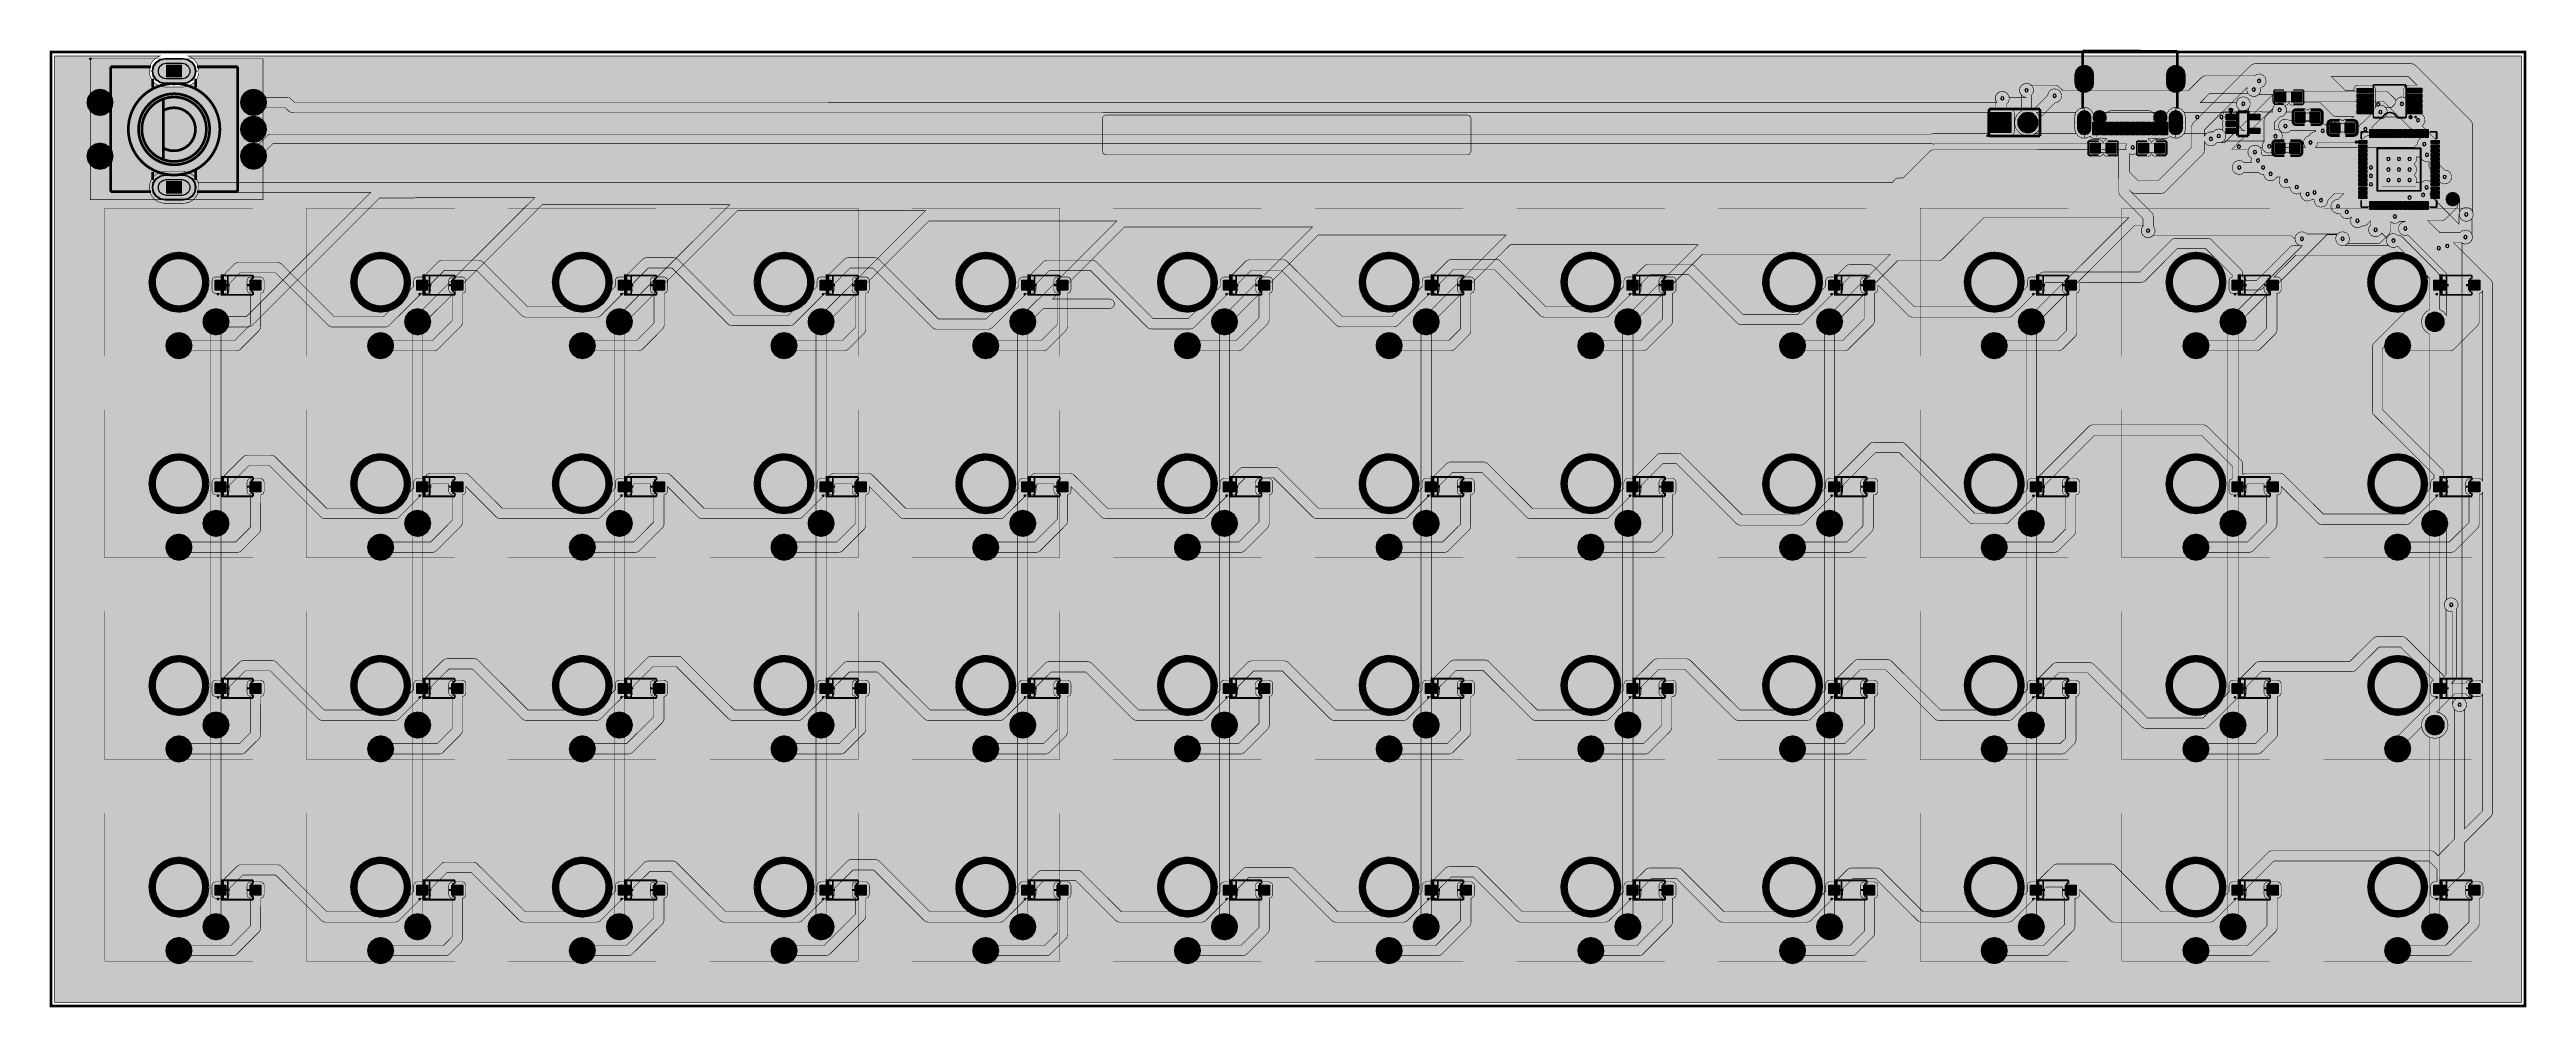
# Model space of a CAD drawing. Header units: millimetres. Extents: x -11 to 223, y -88 to 3.
import ezdxf

# ---------------------------------------------------------------- set-up
doc = ezdxf.new("R2010")
doc.units = ezdxf.units.MM
doc.header["$MEASUREMENT"] = 0
for name, color, linetype, true_color in [('Board-Outline-Layer', 7, 'Continuous', 0xff00ff), ('Bottom-Layer', 7, 'Continuous', 0x0000ff), ('Bottom-Paste-Mask-Layer', 7, 'Continuous', 0x800000), ('Bottom-Solder-Mask-Layer', 7, 'Continuous', 0xaa00ff), ('Component-Marking-Layer', 7, 'Continuous', 0x66ffcc), ('Component-Shape-Layer', 7, 'Continuous', 0x00cccc), ('Document-Layer', 7, 'Continuous', 0xffffff), ('Hole-Layer', 7, 'Continuous', 0x222222), ('Multi-Layer', 7, 'Continuous', 0xc0c0c0), ('Pin-Floating-Layer', 7, 'Continuous', 0xff99ff), ('Pin-Soldering-Layer', 7, 'Continuous', 0xcc9999), ('Top-Layer', 7, 'Continuous', 0xff0000), ('Top-Paste-Mask-Layer', 7, 'Continuous', 0x808080), ('Top-Silkscreen-Layer', 7, 'Continuous', 0xffcc00), ('Top-Solder-Mask-Layer', 7, 'Continuous', 0x800080)]:
    doc.layers.add(name, color=color, linetype=linetype, true_color=true_color)

msp = doc.modelspace()

# ---------------------------------------------------------------- hatches: boundary and pattern name
at = {"layer": 'Bottom-Layer'}
for points in [[(-10.34, 1.98), (-0.38, 1.98), (-0.85, 1.73), (-1.2, 1.33), (-1.39, 0.84), (-1.4, 0.31), (-1.22, -0.19), (-0.88, -0.6), (-0.43, -0.87), (0.09, -0.96), (1.79, -0.96), (2.31, -0.87), (2.77, -0.6), (3.11, -0.19), (3.28, 0.31), (3.27, 0.84), (3.08, 1.33), (2.73, 1.73), (2.27, 1.98), (222.63, 1.98), (222.63, -87.48), (-10.34, -87.48)], [(4.41, -43.36), (4.41, -60.1), (4.01, -60.38), (3.73, -60.78), (3.64, -61.26), (3.73, -61.74), (4.01, -62.15), (4.41, -62.43), (4.41, -79.17), (4, -79.44), (3.73, -79.85), (3.64, -80.33), (3.74, -80.81), (4.01, -81.22), (4.42, -81.49), (4.9, -81.59), (5.38, -81.49), (5.79, -81.22), (6.06, -80.81), (6.16, -80.33), (6.06, -79.85), (5.79, -79.44), (5.38, -79.17), (5.38, -62.43), (5.79, -62.15), (6.06, -61.74), (6.16, -61.26), (6.06, -60.78), (5.79, -60.38), (5.38, -60.1), (5.38, -43.36), (5.79, -43.09), (6.06, -42.68), (6.16, -42.2), (6.06, -41.72), (5.79, -41.31), (5.38, -41.04), (5.38, -24.31), (5.79, -24.04), (6.06, -23.64), (7.96, -23.64), (8.15, -23.6), (8.31, -23.49), (20.36, -11.44), (23.59, -11.44), (23.67, -11.44), (23.75, -11.42), (35, -11.42), (24.42, -21.99), (23.94, -21.89), (23.46, -21.99), (23.06, -22.26), (22.78, -22.67), (22.69, -23.15), (22.78, -23.63), (23.06, -24.04), (23.46, -24.31), (23.46, -41.04), (23.06, -41.31), (22.78, -41.72), (22.69, -42.2), (22.78, -42.68), (23.06, -43.09), (23.46, -43.36), (23.46, -60.1), (23.06, -60.38), (22.78, -60.78), (22.69, -61.26), (22.78, -61.74), (23.06, -62.15), (23.46, -62.43), (23.46, -79.17), (23.06, -79.44), (22.78, -79.85), (22.69, -80.33), (22.79, -80.81), (23.06, -81.22), (23.47, -81.49), (23.95, -81.59), (24.43, -81.49), (24.84, -81.22), (25.11, -80.81), (25.21, -80.33), (25.11, -79.85), (24.84, -79.44), (24.43, -79.17), (24.43, -62.43), (24.84, -62.15), (25.11, -61.74), (25.21, -61.26), (25.11, -60.78), (24.84, -60.38), (24.43, -60.1), (24.43, -43.36), (24.84, -43.09), (25.11, -42.68), (25.21, -42.2), (25.11, -41.72), (24.84, -41.31), (24.43, -41.04), (24.43, -24.31), (24.84, -24.04), (25.11, -23.63), (25.21, -23.15), (25.11, -22.67), (35.72, -12.07), (53.43, -12.07), (43.5, -22), (43.02, -21.89), (42.53, -21.98), (42.12, -22.25), (41.84, -22.66), (41.74, -23.14), (41.83, -23.62), (42.1, -24.04), (42.51, -24.31), (42.51, -41.04), (42.11, -41.31), (41.83, -41.72), (41.74, -42.2), (41.83, -42.68), (42.11, -43.09), (42.51, -43.36), (42.51, -60.1), (42.11, -60.38), (41.83, -60.78), (41.74, -61.26), (41.83, -61.74), (42.11, -62.15), (42.51, -62.43), (42.51, -79.17), (42.11, -79.44), (41.83, -79.85), (41.74, -80.33), (41.84, -80.81), (42.11, -81.22), (42.52, -81.49), (43, -81.59), (43.48, -81.49), (43.89, -81.22), (44.16, -80.81), (44.26, -80.33), (44.16, -79.85), (43.89, -79.44), (43.48, -79.17), (43.48, -62.43), (43.89, -62.15), (44.16, -61.74), (44.26, -61.26), (44.16, -60.78), (43.89, -60.38), (43.48, -60.1), (43.48, -43.36), (43.89, -43.09), (44.16, -42.68), (44.26, -42.2), (44.16, -41.72), (43.89, -41.31), (43.48, -41.04), (43.48, -24.31), (43.89, -24.04), (44.16, -23.62), (44.26, -23.13), (44.15, -22.65), (54.15, -12.65), (71.9, -12.65), (62.55, -22), (62.07, -21.89), (61.58, -21.98), (61.17, -22.25), (60.89, -22.66), (60.79, -23.14), (60.88, -23.62), (61.15, -24.04), (61.56, -24.31), (61.56, -41.04), (61.16, -41.31), (60.88, -41.72), (60.79, -42.2), (60.88, -42.68), (61.16, -43.09), (61.56, -43.36), (61.56, -60.1), (61.16, -60.38), (60.88, -60.78), (60.79, -61.26), (60.88, -61.74), (61.16, -62.15), (61.56, -62.43), (61.56, -79.17), (61.16, -79.44), (60.88, -79.85), (60.79, -80.33), (60.89, -80.81), (61.16, -81.22), (61.57, -81.49), (62.05, -81.59), (62.53, -81.49), (62.94, -81.22), (63.21, -80.81), (63.31, -80.33), (63.21, -79.85), (62.94, -79.44), (62.53, -79.17), (62.53, -62.43), (62.94, -62.15), (63.21, -61.74), (63.31, -61.26), (63.21, -60.78), (62.94, -60.38), (62.53, -60.1), (62.53, -43.36), (62.94, -43.09), (63.21, -42.68), (63.31, -42.2), (63.21, -41.72), (62.94, -41.31), (62.53, -41.04), (62.53, -24.31), (62.94, -24.04), (63.21, -23.62), (63.31, -23.13), (63.2, -22.65), (72.22, -13.63), (89.97, -13.63), (82.59, -21.01), (82.52, -21.05), (82.46, -21.1), (81.57, -21.99), (81.09, -21.89), (80.61, -21.99), (80.21, -22.26), (79.93, -22.67), (79.84, -23.15), (79.93, -23.63), (80.21, -24.04), (80.61, -24.31), (80.61, -41.04), (80.21, -41.31), (79.93, -41.72), (79.84, -42.2), (79.93, -42.68), (80.21, -43.09), (80.61, -43.36), (80.61, -60.1), (80.21, -60.38), (79.93, -60.78), (79.84, -61.26), (79.93, -61.74), (80.21, -62.15), (80.61, -62.43), (80.61, -79.17), (80.21, -79.44), (79.93, -79.85), (79.84, -80.33), (79.94, -80.81), (80.21, -81.22), (80.62, -81.49), (81.1, -81.59), (81.58, -81.49), (81.99, -81.22), (82.26, -80.81), (82.36, -80.33), (82.26, -79.85), (81.99, -79.44), (81.58, -79.17), (81.58, -62.43), (81.99, -62.15), (82.26, -61.74), (82.36, -61.26), (82.26, -60.78), (81.99, -60.38), (81.58, -60.1), (81.58, -43.36), (81.99, -43.09), (82.26, -42.68), (82.36, -42.2), (82.26, -41.72), (81.99, -41.31), (81.58, -41.04), (81.58, -24.31), (81.99, -24.04), (82.26, -23.63), (82.36, -23.15), (82.26, -22.67), (83.03, -21.91), (89.3, -21.91), (89.57, -21.82), (89.74, -21.59), (89.74, -21.31), (89.57, -21.08), (89.3, -20.99), (83.91, -20.99), (90.72, -14.18), (108.47, -14.18), (100.65, -22), (100.17, -21.89), (99.68, -21.98), (99.27, -22.25), (98.99, -22.66), (98.89, -23.14), (98.98, -23.62), (99.25, -24.04), (99.66, -24.31), (99.66, -41.04), (99.26, -41.31), (98.98, -41.72), (98.89, -42.2), (98.98, -42.68), (99.26, -43.09), (99.66, -43.36), (99.66, -60.1), (99.26, -60.38), (98.98, -60.78), (98.89, -61.26), (98.98, -61.74), (99.26, -62.15), (99.66, -62.43), (99.66, -79.17), (99.26, -79.44), (98.98, -79.85), (98.89, -80.33), (98.99, -80.81), (99.26, -81.22), (99.67, -81.49), (100.15, -81.59), (100.63, -81.49), (101.04, -81.22), (101.31, -80.81), (101.41, -80.33), (101.31, -79.85), (101.04, -79.44), (100.63, -79.17), (100.63, -62.43), (101.04, -62.15), (101.31, -61.74), (101.41, -61.26), (101.31, -60.78), (101.04, -60.38), (100.63, -60.1), (100.63, -43.36), (101.04, -43.09), (101.31, -42.68), (101.41, -42.2), (101.31, -41.72), (101.04, -41.31), (100.63, -41.04), (100.63, -24.31), (101.04, -24.04), (101.31, -23.62), (101.41, -23.13), (101.3, -22.65), (109.01, -14.94), (126.76, -14.94), (119.7, -22), (119.22, -21.89), (118.73, -21.98), (118.32, -22.25), (118.04, -22.66), (117.94, -23.14), (118.03, -23.62), (118.3, -24.04), (118.71, -24.31), (118.71, -41.04), (118.31, -41.31), (118.03, -41.72), (117.94, -42.2), (118.03, -42.68), (118.31, -43.09), (118.71, -43.36), (118.71, -60.1), (118.31, -60.38), (118.03, -60.78), (117.94, -61.26), (118.03, -61.74), (118.31, -62.15), (118.71, -62.43), (118.71, -79.17), (118.31, -79.44), (118.03, -79.85), (117.94, -80.33), (118.04, -80.81), (118.31, -81.22), (118.72, -81.49), (119.2, -81.59), (119.68, -81.49), (120.09, -81.22), (120.36, -80.81), (120.46, -80.33), (120.36, -79.85), (120.09, -79.44), (119.68, -79.17), (119.68, -62.43), (120.09, -62.15), (120.36, -61.74), (120.46, -61.26), (120.36, -60.78), (120.09, -60.38), (119.68, -60.1), (119.68, -43.36), (120.09, -43.09), (120.36, -42.68), (120.46, -42.2), (120.36, -41.72), (120.09, -41.31), (119.68, -41.04), (119.68, -24.31), (120.09, -24.04), (120.36, -23.62), (120.46, -23.13), (120.35, -22.65), (127.15, -15.85), (144.9, -15.85), (138.75, -22), (138.27, -21.89), (137.78, -21.98), (137.37, -22.25), (137.09, -22.66), (136.99, -23.14), (137.08, -23.62), (137.35, -24.04), (137.76, -24.31), (137.76, -41.04), (137.36, -41.31), (137.08, -41.72), (136.99, -42.2), (137.08, -42.68), (137.36, -43.09), (137.76, -43.36), (137.76, -60.1), (137.36, -60.38), (137.08, -60.78), (136.99, -61.26), (137.08, -61.74), (137.36, -62.15), (137.76, -62.43), (137.76, -79.17), (137.36, -79.44), (137.08, -79.85), (136.99, -80.33), (137.09, -80.81), (137.36, -81.22), (137.77, -81.49), (138.25, -81.59), (138.73, -81.49), (139.14, -81.22), (139.41, -80.81), (139.51, -80.33), (139.41, -79.85), (139.14, -79.44), (138.73, -79.17), (138.73, -62.43), (139.14, -62.15), (139.41, -61.74), (139.51, -61.26), (139.41, -60.78), (139.14, -60.38), (138.73, -60.1), (138.73, -43.36), (139.14, -43.09), (139.41, -42.68), (139.51, -42.2), (139.41, -41.72), (139.14, -41.31), (138.73, -41.04), (138.73, -24.31), (139.14, -24.04), (139.41, -23.62), (139.51, -23.13), (139.4, -22.65), (145.29, -16.76), (152.73, -16.76), (152.1, -17.1), (151.59, -17.6), (151.21, -18.2), (150.99, -18.88), (150.95, -19.6), (151.08, -20.3), (151.39, -20.94), (151.84, -21.49), (152.42, -21.91), (153.09, -22.17), (153.8, -22.26), (154.51, -22.17), (155.17, -21.91), (155.75, -21.49), (156.21, -20.94), (156.51, -20.3), (156.65, -19.6), (156.61, -18.88), (156.39, -18.2), (156.01, -17.6), (155.49, -17.1), (154.87, -16.76), (163.04, -16.76), (157.8, -22), (157.32, -21.89), (156.83, -21.98), (156.42, -22.25), (156.14, -22.66), (156.04, -23.14), (156.13, -23.62), (156.4, -24.04), (156.81, -24.31), (156.81, -41.04), (156.41, -41.31), (156.13, -41.72), (156.04, -42.2), (156.13, -42.68), (156.41, -43.09), (156.81, -43.36), (156.81, -60.1), (156.41, -60.38), (156.13, -60.78), (156.04, -61.26), (156.13, -61.74), (156.41, -62.15), (156.81, -62.43), (156.81, -79.17), (156.41, -79.44), (156.13, -79.85), (156.04, -80.33), (156.14, -80.81), (156.41, -81.22), (156.82, -81.49), (157.3, -81.59), (157.78, -81.49), (158.19, -81.22), (158.46, -80.81), (158.56, -80.33), (158.46, -79.85), (158.19, -79.44), (157.78, -79.17), (157.78, -62.43), (158.19, -62.15), (158.46, -61.74), (158.56, -61.26), (158.46, -60.78), (158.19, -60.38), (157.78, -60.1), (157.78, -43.36), (158.19, -43.09), (158.46, -42.68), (158.56, -42.2), (158.46, -41.72), (158.19, -41.31), (157.78, -41.04), (157.78, -24.31), (158.19, -24.04), (158.46, -23.62), (158.56, -23.13), (158.45, -22.65), (163.75, -17.35), (167.64, -17.35), (167.82, -17.32), (167.97, -17.22), (171.89, -13.29), (185.56, -13.29), (176.85, -22), (176.37, -21.89), (175.88, -21.98), (175.47, -22.25), (175.19, -22.66), (175.09, -23.14), (175.18, -23.62), (175.45, -24.04), (175.86, -24.31), (175.86, -41.04), (175.46, -41.31), (175.18, -41.72), (175.09, -42.2), (175.18, -42.68), (175.46, -43.09), (175.86, -43.36), (175.86, -60.1), (175.46, -60.38), (175.18, -60.78), (175.09, -61.26), (175.18, -61.74), (175.46, -62.15), (175.86, -62.43), (175.86, -79.17), (175.46, -79.44), (175.18, -79.85), (175.09, -80.33), (175.19, -80.81), (175.46, -81.22), (175.87, -81.49), (176.35, -81.59), (176.83, -81.49), (177.24, -81.22), (177.51, -80.81), (177.61, -80.33), (177.51, -79.85), (177.24, -79.44), (176.83, -79.17), (176.83, -62.43), (177.24, -62.15), (177.51, -61.74), (177.61, -61.26), (177.51, -60.78), (177.24, -60.38), (176.83, -60.1), (176.83, -43.36), (177.24, -43.09), (177.51, -42.68), (177.61, -42.2), (177.51, -41.72), (177.24, -41.31), (176.83, -41.04), (176.83, -24.31), (177.24, -24.04), (177.51, -23.62), (177.61, -23.13), (177.5, -22.65), (186.1, -14.05), (186.94, -14.05), (186.75, -14.34), (186.73, -14.68), (186.89, -14.99), (187.18, -15.17), (187.53, -15.19), (187.83, -15.03), (200.95, -15.03), (201.25, -15.33), (201.35, -15.66), (201.6, -15.89), (201.93, -15.97), (195.9, -22), (195.42, -21.89), (194.93, -21.98), (194.52, -22.25), (194.24, -22.66), (194.14, -23.14), (194.23, -23.62), (194.5, -24.04), (194.91, -24.31), (194.91, -41.04), (194.51, -41.31), (194.23, -41.72), (194.14, -42.2), (194.23, -42.68), (194.51, -43.09), (194.91, -43.36), (194.91, -60.1), (194.51, -60.38), (194.23, -60.78), (194.14, -61.26), (194.23, -61.74), (194.51, -62.15), (194.91, -62.43), (194.91, -79.17), (194.51, -79.44), (194.23, -79.85), (194.14, -80.33), (194.24, -80.81), (194.51, -81.22), (194.92, -81.49), (195.4, -81.59), (195.88, -81.49), (196.29, -81.22), (196.56, -80.81), (196.66, -80.33), (196.56, -79.85), (196.29, -79.44), (195.88, -79.17), (195.88, -62.43), (196.29, -62.15), (196.56, -61.74), (196.66, -61.26), (196.56, -60.78), (196.29, -60.38), (195.88, -60.1), (195.88, -43.36), (196.29, -43.09), (196.56, -42.68), (196.66, -42.2), (196.56, -41.72), (196.29, -41.31), (195.88, -41.04), (195.88, -24.31), (196.29, -24.03), (196.57, -23.62), (196.66, -23.13), (196.55, -22.65), (204.28, -14.91), (205.21, -14.91), (205.09, -15.22), (205.13, -15.54), (205.32, -15.81), (205.62, -15.95), (205.94, -15.94), (206.22, -15.76), (209.05, -15.76), (209.22, -15.73), (209.37, -15.63), (210.13, -14.87), (210.23, -14.72), (210.27, -14.54), (210.27, -13.69), (210.56, -13.84), (210.89, -13.82), (211.17, -13.65), (211.64, -13.65), (211.66, -13.67), (211.38, -13.74), (211.16, -13.92), (211.03, -14.17), (211.02, -14.46), (211.14, -14.72), (211.35, -14.91), (211.63, -14.99), (211.91, -14.95), (215.55, -18.58), (215.55, -22.54), (215.27, -22.2), (214.91, -21.98), (214.91, -18.87), (214.86, -18.67), (214.74, -18.52), (214.66, -18.43), (214.62, -18.37), (214.57, -18.32), (211.38, -15.12), (211.2, -15.01), (211, -14.99), (210.74, -14.84), (210.44, -14.82), (210.16, -14.93), (209.96, -15.16), (209.88, -15.44), (209.94, -15.74), (210.12, -15.98), (210.38, -16.12), (210.68, -16.12), (210.95, -16), (211.57, -16.62), (210.84, -16.55), (210.12, -16.67), (209.45, -16.97), (208.88, -17.43), (208.44, -18.03), (208.18, -18.71), (208.09, -19.44), (208.19, -20.17), (208.48, -20.84), (208.93, -21.43), (209.51, -21.88), (210.19, -22.16), (210.91, -22.26), (211.64, -22.18), (212.33, -21.91), (212.92, -21.48), (213.38, -20.9), (213.68, -20.23), (213.8, -19.51), (213.74, -18.78), (213.84, -18.89), (213.89, -18.96), (213.95, -19.02), (213.99, -19.06), (213.99, -21.98), (213.57, -22.25), (213.29, -22.65), (213.19, -23.14), (213.28, -23.62), (213.55, -24.04), (213.96, -24.31), (213.96, -41.04), (213.56, -41.31), (213.28, -41.72), (213.19, -42.2), (213.28, -42.68), (213.56, -43.09), (213.96, -43.36), (213.96, -60.1), (213.56, -60.38), (213.28, -60.78), (213.19, -61.26), (213.28, -61.74), (213.56, -62.15), (213.96, -62.43), (213.96, -79.17), (213.56, -79.44), (213.28, -79.85), (213.19, -80.33), (213.29, -80.81), (213.56, -81.22), (213.97, -81.49), (214.45, -81.59), (214.93, -81.49), (215.34, -81.22), (215.61, -80.81), (215.71, -80.33), (215.61, -79.85), (215.34, -79.44), (214.93, -79.17), (214.93, -62.43), (215.34, -62.15), (215.61, -61.74), (215.71, -61.26), (215.61, -60.78), (215.34, -60.38), (214.93, -60.1), (214.93, -43.36), (215.29, -43.14), (215.55, -42.82), (215.55, -49.42), (215.39, -49.65), (215.34, -49.92), (215.41, -50.19), (215.58, -50.41), (215.83, -50.53), (216.1, -50.55), (216.1, -59.1), (216.11, -59.19), (216.14, -59.28), (216.18, -59.57), (216.34, -59.82), (216.59, -59.97), (216.88, -60), (217.16, -59.9), (217.36, -59.69), (217.46, -59.41), (217.42, -59.12), (217.27, -58.87), (217.02, -58.71), (217.02, -15.71), (217.28, -15.8), (217.55, -15.77), (217.79, -15.64), (217.96, -15.42), (218.02, -15.15), (217.97, -14.88), (217.97, -13.38), (218.08, -13.11), (218.06, -12.81), (217.92, -12.56), (217.68, -12.39), (217.39, -12.34), (217.1, -12.42), (216.88, -12.62), (216.77, -12.89), (216.75, -12.98), (216.74, -13.07), (216.74, -13.91), (214.01, -11.17), (214.01, -11.1), (214, -11.03), (214.21, -10.85), (214.33, -10.59), (214.32, -10.31), (214.2, -10.05), (213.99, -9.87), (213.71, -9.79), (213.43, -9.84), (213.2, -9.99), (212.7, -9.99), (212.74, -9.73), (212.67, -9.47), (212.51, -9.26), (212.68, -9.04), (212.74, -8.76), (212.68, -8.49), (212.51, -8.26), (212.67, -8.06), (212.74, -7.82), (212.71, -7.57), (213.09, -7.57), (213.27, -7.85), (213.57, -8.01), (213.91, -8), (213.91, -8.45), (213.95, -8.62), (214.05, -8.77), (214.73, -9.45), (214.79, -9.75), (214.99, -9.99), (215.28, -10.12), (215.59, -10.09), (215.86, -9.93), (216.02, -9.66), (216.04, -9.35), (215.92, -9.06), (215.68, -8.87), (215.37, -8.8), (214.83, -8.26), (214.83, -6.41), (214.8, -6.24), (214.7, -6.09), (213.24, -4.63), (213.43, -4.43), (213.53, -4.16), (213.5, -3.88), (213.36, -3.64), (213.13, -3.48), (212.85, -3.42), (212.01, -2.58), (211.95, -2.3), (211.79, -2.07), (211.55, -1.93), (211.27, -1.9), (211, -2), (210.8, -2.19), (210.12, -1.52), (209.98, -1.42), (209.8, -1.38), (199.64, -1.38), (199.47, -1.42), (199.32, -1.52), (194.62, -6.21), (194.29, -6.21), (194.54, -6.04), (194.7, -5.76), (194.71, -5.45), (194.57, -5.17), (194.33, -4.98), (194.02, -4.93), (193.72, -5.01), (193.5, -5.23), (193.17, -5.21), (192.88, -5.36), (190.77, -5.36), (190.87, -5.13), (190.9, -4.89), (190.9, -3.79), (190.87, -3.56), (190.79, -3.35), (195.27, -3.35), (195.29, -3.35), (195.31, -3.35), (196.01, -3.35), (196.19, -3.32), (196.34, -3.22), (196.35, -3.2), (196.65, -3.14), (196.89, -2.95), (197.02, -2.68), (197.01, -2.38), (196.88, -2.11), (196.64, -1.93), (196.34, -1.88), (196.05, -1.96), (195.83, -2.16), (195.71, -2.43), (195.31, -2.43), (195.29, -2.43), (195.27, -2.44), (192.31, -2.44), (193.19, -1.55), (196.8, -1.55), (197.02, -1.77), (197.32, -1.86), (197.62, -1.8), (197.87, -1.62), (198.01, -1.34), (198, -1.03), (198.28, -0.9), (198.47, -0.67), (198.53, -0.37), (198.46, -0.08), (198.26, 0.15), (197.98, 0.27), (197.68, 0.25), (197.41, 0.1), (192.79, 0.1), (192.6, 0.07), (192.44, -0.04), (191.19, -1.29), (190.57, -1.29), (190.81, -0.98), (190.9, -0.59), (190.9, 0.21), (190.81, 0.6), (190.56, 0.92), (190.2, 1.1), (189.79, 1.1), (189.43, 0.92), (189.18, 0.6), (189.09, 0.21), (189.09, -0.59), (189.17, -0.98), (189.42, -1.29), (181.93, -1.29), (182.18, -0.98), (182.26, -0.59), (182.26, 0.21), (182.17, 0.6), (181.92, 0.92), (181.56, 1.1), (181.15, 1.1), (180.79, 0.92), (180.54, 0.6), (180.45, 0.21), (180.45, -0.59), (180.53, -0.98), (180.78, -1.29), (179.33, -1.29), (178.96, -0.93), (178.8, -0.82), (178.62, -0.78), (176.35, -0.78), (176.08, -0.63), (175.77, -0.62), (175.49, -0.75), (175.29, -0.99), (175.23, -1.29), (175.31, -1.59), (175.52, -1.82), (175.81, -1.93), (174.32, -1.93), (174.25, -1.86), (174.11, -1.6), (173.88, -1.43), (173.6, -1.37), (173.31, -1.44), (173.09, -1.62), (172.96, -1.88), (172.96, -2.17), (173.09, -2.44), (15.94, -2.45), (15.92, -2.45), (15.9, -2.45), (12.35, -2.45), (11.97, -2.07), (11.82, -1.96), (11.63, -1.93), (9.6, -1.93), (9.33, -1.52), (8.92, -1.25), (8.44, -1.15), (7.96, -1.25), (7.55, -1.52), (7.28, -1.93), (7.19, -2.41), (7.28, -2.89), (7.55, -3.3), (7.96, -3.57), (8.44, -3.67), (8.92, -3.58), (9.33, -3.31), (9.6, -2.9), (11.43, -2.9), (11.79, -3.25), (12.02, -3.38), (12.28, -3.37), (15.9, -3.37), (15.92, -3.37), (15.94, -3.37), (172.23, -3.35), (172.23, -3.39), (172.22, -3.42), (172.22, -5.22), (172.23, -5.29), (172.25, -5.36), (167.13, -5.36), (167.02, -5.37), (166.92, -5.41), (10.07, -5.41), (9.9, -5.44), (9.75, -5.54), (8.95, -6.34), (8.47, -6.24), (7.98, -6.32), (7.56, -6.59), (7.29, -7), (7.19, -7.49), (7.28, -7.97), (7.55, -8.38), (7.97, -8.66), (8.45, -8.75), (8.94, -8.65), (9.34, -8.37), (9.61, -7.96), (9.7, -7.47), (9.6, -6.99), (10.26, -6.32), (166.95, -6.32), (167.1, -6.35), (167.25, -6.33), (185.36, -6.33), (185.26, -6.6), (185.3, -6.88), (167.29, -6.9), (167.02, -6.89), (166.79, -7.02), (164.26, -9.55), (163.81, -9.55), (163.55, -9.62), (163.37, -9.82), (163.2, -9.99), (3.23, -9.99), (3.02, -9.57), (2.68, -9.24), (2.26, -9.02), (1.79, -8.94), (0.09, -8.94), (-0.42, -9.04), (-0.88, -9.3), (-1.21, -9.7), (-1.39, -10.19), (-1.39, -10.71), (-1.21, -11.21), (-0.88, -11.61), (-0.42, -11.87), (0.09, -11.96), (1.79, -11.96), (2.26, -11.89), (2.68, -11.67), (3.02, -11.33), (3.23, -10.91), (19.52, -10.91), (7.76, -22.67), (6.06, -22.67), (5.78, -22.26), (5.38, -21.99), (4.9, -21.89), (4.41, -21.99), (4.01, -22.26), (3.73, -22.67), (3.64, -23.15), (3.73, -23.63), (4.01, -24.04), (4.41, -24.31), (4.41, -41.04), (4.01, -41.31), (3.73, -41.72), (3.64, -42.2), (3.73, -42.68), (4.01, -43.09)], [(1.79, 1.7), (2.23, 1.61), (2.61, 1.36), (2.86, 0.99), (2.94, 0.55), (2.86, 0.11), (2.61, -0.27), (2.23, -0.52), (1.79, -0.6), (0.09, -0.6), (-0.35, -0.52), (-0.72, -0.27), (-0.97, 0.11), (-1.06, 0.55), (-0.97, 0.99), (-0.72, 1.36), (-0.35, 1.61), (0.09, 1.7)], [(180.8, 0.21), (180.88, 0.49), (181.08, 0.69), (181.35, 0.76), (181.63, 0.69), (181.83, 0.49), (181.9, 0.21), (181.9, -0.59), (181.83, -0.86), (181.63, -1.07), (181.35, -1.14), (181.08, -1.07), (180.88, -0.86), (180.8, -0.59)], [(189.44, 0.21), (189.52, 0.49), (189.72, 0.69), (189.99, 0.76), (190.27, 0.69), (190.47, 0.49), (190.54, 0.21), (190.54, -0.59), (190.47, -0.86), (190.27, -1.07), (189.99, -1.14), (189.72, -1.07), (189.52, -0.86), (189.44, -0.59)], [(-6.06, -3.67), (-5.57, -3.58), (-5.17, -3.3), (-4.89, -2.89), (-4.8, -2.41), (-4.89, -1.93), (-5.17, -1.52), (-5.57, -1.25), (-6.06, -1.15), (-6.54, -1.25), (-6.95, -1.52), (-7.22, -1.93), (-7.31, -2.41), (-7.22, -2.89), (-6.95, -3.3), (-6.54, -3.58)], [(-6.96, -2.41, 1), (-5.16, -2.41, 1)], [(7.54, -2.41, 1), (9.34, -2.41, 1)], [(199.83, -2.3), (209.61, -2.3), (213.1, -5.79), (212.88, -6.04), (212.8, -6.36), (212.51, -6.65), (203.2, -6.65), (203.33, -6.45), (203.38, -6.22), (203.4, -6.2), (203.42, -6.18), (203.43, -6.17), (207.17, -6.17), (207.35, -6.13), (207.51, -6.03), (207.92, -5.62), (208.21, -5.54), (208.44, -5.34), (208.55, -5.05), (208.53, -4.75), (209.3, -3.99), (209.6, -3.92), (209.84, -3.72), (209.97, -3.43), (209.94, -3.12), (209.78, -2.85), (209.51, -2.69), (209.2, -2.67), (208.92, -2.79), (208.72, -3.03), (208.65, -3.34), (207.65, -4.34), (207.43, -4.48), (207.29, -4.7), (206.79, -5.2), (204.53, -5.2), (204.51, -4.91), (204.37, -4.66), (204.14, -4.49), (203.86, -4.44), (203.69, -4.27), (203.54, -4.17), (203.36, -4.14), (200.77, -4.14), (200.49, -4), (200.18, -4.01), (199.91, -4.16), (199.73, -4.42), (199.7, -4.73), (199.81, -5.02), (200.04, -5.23), (200.34, -5.31), (200.64, -5.25), (200.88, -5.05), (203.17, -5.05), (203.21, -5.09), (203.21, -5.14), (203.21, -5.2), (203.1, -5.2), (202.92, -5.24), (202.76, -5.34), (202.72, -5.38), (202.66, -5.46), (202.61, -5.54), (202.29, -5.69), (202.09, -5.98), (202.07, -6.34), (202.23, -6.65), (199.47, -6.65), (199.47, -6.46), (199.42, -6.27), (199.76, -6.17), (200, -5.9), (200.07, -5.55), (199.94, -5.22), (199.66, -5), (199.3, -4.95), (199.3, -4.3), (199.82, -3.79), (200.17, -3.68), (200.4, -3.4), (200.45, -3.04), (200.31, -2.71), (200.02, -2.5), (199.65, -2.48)], [(8.44, -6.21), (8.93, -6.12), (9.33, -5.84), (9.61, -5.43), (9.7, -4.95), (9.61, -4.47), (9.33, -4.06), (8.93, -3.79), (8.44, -3.69), (7.96, -3.79), (7.55, -4.06), (7.28, -4.47), (7.19, -4.95), (7.28, -5.43), (7.55, -5.84), (7.96, -6.12)], [(7.54, -4.95, 1), (9.34, -4.95, 1)], [(172.58, -3.42), (174.38, -3.42), (174.38, -5.22), (172.58, -5.22)], [(175.12, -4.32, 1), (176.92, -4.32, 1)], [(180.56, -3.35), (180.47, -3.56), (180.45, -3.79), (180.45, -4.89), (180.48, -5.13), (180.58, -5.36), (176.73, -5.36), (177.06, -5.03), (177.25, -4.61), (177.27, -4.15), (177.12, -3.71), (176.83, -3.35)], [(180.8, -3.79), (180.88, -3.52), (181.08, -3.31), (181.35, -3.24), (181.63, -3.31), (181.83, -3.52), (181.9, -3.79), (181.9, -4.89), (181.83, -5.17), (181.63, -5.37), (181.35, -5.44), (181.08, -5.37), (180.88, -5.17), (180.8, -4.89)], [(188.09, -3.35), (187.9, -3.67), (187.91, -4.03), (188.1, -4.34), (188.42, -4.51), (188.79, -4.49), (189.09, -4.28), (189.09, -4.89), (189.12, -5.13), (189.22, -5.36), (182.13, -5.36), (182.23, -5.13), (182.26, -4.89), (182.26, -4.28), (182.56, -4.49), (182.93, -4.51), (183.25, -4.34), (183.44, -4.03), (183.45, -3.67), (183.26, -3.35)], [(189.44, -3.79), (189.52, -3.52), (189.72, -3.31), (189.99, -3.24), (190.27, -3.31), (190.47, -3.52), (190.54, -3.79), (190.54, -4.89), (190.47, -5.17), (190.27, -5.37), (189.99, -5.44), (189.72, -5.37), (189.52, -5.17), (189.44, -4.89)], [(199.13, -3.1), (198.47, -3.76), (198.37, -3.92), (198.33, -4.1), (198.33, -6.1), (198.18, -6.36), (198.16, -6.65), (197.94, -6.65), (197.66, -6.48), (197.33, -6.46), (197.04, -6.6), (196.84, -6.87), (196.8, -6.87), (196.78, -6.87), (196.76, -6.87), (195.26, -6.87), (199.15, -2.98), (199.14, -3.04)], [(-6.06, -8.75), (-5.57, -8.66), (-5.17, -8.38), (-4.89, -7.97), (-4.8, -7.49), (-4.89, -7.01), (-5.17, -6.6), (-5.57, -6.33), (-6.06, -6.24), (-6.54, -6.33), (-6.95, -6.6), (-7.22, -7.01), (-7.31, -7.49), (-7.22, -7.97), (-6.95, -8.38), (-6.54, -8.66)], [(-6.96, -7.49, 1), (-5.16, -7.49, 1)], [(7.54, -7.49, 1), (9.34, -7.49, 1)], [(1.79, -9.3), (2.23, -9.39), (2.61, -9.64), (2.86, -10.01), (2.94, -10.45), (2.86, -10.89), (2.61, -11.27), (2.23, -11.52), (1.79, -11.6), (0.09, -11.6), (-0.35, -11.52), (-0.72, -11.27), (-0.97, -10.89), (-1.06, -10.45), (-0.97, -10.01), (-0.72, -9.64), (-0.35, -9.39), (0.09, -9.3)], [(215.49, -11.56), (215.58, -11.89), (215.82, -12.13), (216.15, -12.22), (216.49, -12.13), (216.73, -11.89), (216.82, -11.56), (216.73, -11.23), (216.49, -10.98), (216.15, -10.89), (215.82, -10.98), (215.58, -11.23)], [(-1.46, -19.41), (-1.36, -20.15), (-1.08, -20.83), (-0.62, -21.43), (-0.03, -21.88), (0.66, -22.17), (1.4, -22.26), (2.14, -22.17), (2.83, -21.88), (3.42, -21.43), (3.87, -20.83), (4.16, -20.15), (4.26, -19.41), (4.16, -18.67), (3.87, -17.98), (3.42, -17.38), (2.83, -16.93), (2.14, -16.64), (1.4, -16.55), (0.66, -16.64), (-0.03, -16.93), (-0.62, -17.38), (-1.08, -17.98), (-1.36, -18.67)], [(17.59, -19.41), (17.69, -20.15), (17.97, -20.83), (18.43, -21.43), (19.02, -21.88), (19.71, -22.17), (20.45, -22.26), (21.19, -22.17), (21.88, -21.88), (22.47, -21.43), (22.92, -20.83), (23.21, -20.15), (23.31, -19.41), (23.21, -18.67), (22.92, -17.98), (22.47, -17.38), (21.88, -16.93), (21.19, -16.64), (20.45, -16.55), (19.71, -16.64), (19.02, -16.93), (18.43, -17.38), (17.97, -17.98), (17.69, -18.67)], [(36.64, -19.41), (36.74, -20.15), (37.02, -20.83), (37.48, -21.43), (38.07, -21.88), (38.76, -22.17), (39.5, -22.26), (40.24, -22.17), (40.93, -21.88), (41.52, -21.43), (41.97, -20.83), (42.26, -20.15), (42.36, -19.41), (42.26, -18.67), (41.97, -17.98), (41.52, -17.38), (40.93, -16.93), (40.24, -16.64), (39.5, -16.55), (38.76, -16.64), (38.07, -16.93), (37.48, -17.38), (37.02, -17.98), (36.74, -18.67)], [(55.69, -19.41), (55.79, -20.15), (56.07, -20.83), (56.53, -21.43), (57.12, -21.88), (57.81, -22.17), (58.55, -22.26), (59.29, -22.17), (59.98, -21.88), (60.57, -21.43), (61.02, -20.83), (61.31, -20.15), (61.41, -19.41), (61.31, -18.67), (61.02, -17.98), (60.57, -17.38), (59.98, -16.93), (59.29, -16.64), (58.55, -16.55), (57.81, -16.64), (57.12, -16.93), (56.53, -17.38), (56.07, -17.98), (55.79, -18.67)], [(74.74, -19.41), (74.84, -20.15), (75.12, -20.83), (75.58, -21.43), (76.17, -21.88), (76.86, -22.17), (77.6, -22.26), (78.34, -22.17), (79.03, -21.88), (79.62, -21.43), (80.07, -20.83), (80.36, -20.15), (80.46, -19.41), (80.36, -18.67), (80.07, -17.98), (79.62, -17.38), (79.03, -16.93), (78.34, -16.64), (77.6, -16.55), (76.86, -16.64), (76.17, -16.93), (75.58, -17.38), (75.12, -17.98), (74.84, -18.67)], [(93.79, -19.41), (93.89, -20.15), (94.17, -20.83), (94.63, -21.43), (95.22, -21.88), (95.91, -22.17), (96.65, -22.26), (97.39, -22.17), (98.08, -21.88), (98.67, -21.43), (99.12, -20.83), (99.41, -20.15), (99.51, -19.41), (99.41, -18.67), (99.12, -17.98), (98.67, -17.38), (98.08, -16.93), (97.39, -16.64), (96.65, -16.55), (95.91, -16.64), (95.22, -16.93), (94.63, -17.38), (94.17, -17.98), (93.89, -18.67)], [(112.84, -19.41), (112.94, -20.15), (113.22, -20.83), (113.68, -21.43), (114.27, -21.88), (114.96, -22.17), (115.7, -22.26), (116.44, -22.17), (117.13, -21.88), (117.72, -21.43), (118.17, -20.83), (118.46, -20.15), (118.56, -19.41), (118.46, -18.67), (118.17, -17.98), (117.72, -17.38), (117.13, -16.93), (116.44, -16.64), (115.7, -16.55), (114.96, -16.64), (114.27, -16.93), (113.68, -17.38), (113.22, -17.98), (112.94, -18.67)], [(131.89, -19.41), (131.99, -20.15), (132.27, -20.83), (132.73, -21.43), (133.32, -21.88), (134.01, -22.17), (134.75, -22.26), (135.49, -22.17), (136.18, -21.88), (136.77, -21.43), (137.22, -20.83), (137.51, -20.15), (137.61, -19.41), (137.51, -18.67), (137.22, -17.98), (136.77, -17.38), (136.18, -16.93), (135.49, -16.64), (134.75, -16.55), (134.01, -16.64), (133.32, -16.93), (132.73, -17.38), (132.27, -17.98), (131.99, -18.67)], [(169.99, -19.41), (170.09, -20.15), (170.37, -20.83), (170.83, -21.43), (171.42, -21.88), (172.11, -22.17), (172.85, -22.26), (173.59, -22.17), (174.28, -21.88), (174.87, -21.43), (175.32, -20.83), (175.61, -20.15), (175.71, -19.41), (175.61, -18.67), (175.32, -17.98), (174.87, -17.38), (174.28, -16.93), (173.59, -16.64), (172.85, -16.55), (172.11, -16.64), (171.42, -16.93), (170.83, -17.38), (170.37, -17.98), (170.09, -18.67)], [(189.04, -19.41), (189.14, -20.15), (189.42, -20.83), (189.88, -21.43), (190.47, -21.88), (191.16, -22.17), (191.9, -22.26), (192.64, -22.17), (193.33, -21.88), (193.92, -21.43), (194.37, -20.83), (194.66, -20.15), (194.76, -19.41), (194.66, -18.67), (194.37, -17.98), (193.92, -17.38), (193.33, -16.93), (192.64, -16.64), (191.9, -16.55), (191.16, -16.64), (190.47, -16.93), (189.88, -17.38), (189.42, -17.98), (189.14, -18.67)], [(4.3, -23.15, 1), (5.5, -23.15, 1)], [(23.35, -23.15, 1), (24.55, -23.15, 1)], [(42.4, -23.15, 1), (43.6, -23.15, 1)], [(61.45, -23.15, 1), (62.65, -23.15, 1)], [(80.5, -23.15, 1), (81.7, -23.15, 1)], [(99.55, -23.15, 1), (100.75, -23.15, 1)], [(118.6, -23.15, 1), (119.8, -23.15, 1)], [(137.65, -23.15, 1), (138.85, -23.15, 1)], [(156.7, -23.15, 1), (157.9, -23.15, 1)], [(175.75, -23.15, 1), (176.95, -23.15, 1)], [(194.8, -23.15, 1), (196, -23.15, 1)], [(213.85, -23.15, 1), (215.05, -23.15, 1)], [(0.14, -25.41), (0.23, -25.89), (0.51, -26.3), (0.92, -26.57), (1.4, -26.66), (1.88, -26.57), (2.29, -26.3), (2.56, -25.89), (2.66, -25.41), (2.56, -24.92), (2.29, -24.52), (1.88, -24.24), (1.4, -24.15), (0.92, -24.24), (0.51, -24.52), (0.23, -24.92)], [(0.8, -25.41, 1), (2, -25.41, 1)], [(19.19, -25.41), (19.28, -25.89), (19.56, -26.3), (19.97, -26.57), (20.45, -26.66), (20.93, -26.57), (21.34, -26.3), (21.61, -25.89), (21.71, -25.41), (21.61, -24.92), (21.34, -24.52), (20.93, -24.24), (20.45, -24.15), (19.97, -24.24), (19.56, -24.52), (19.28, -24.92)], [(19.85, -25.41, 1), (21.05, -25.41, 1)], [(38.24, -25.41), (38.33, -25.89), (38.61, -26.3), (39.02, -26.57), (39.5, -26.66), (39.98, -26.57), (40.39, -26.3), (40.66, -25.89), (40.76, -25.41), (40.66, -24.92), (40.39, -24.52), (39.98, -24.24), (39.5, -24.15), (39.02, -24.24), (38.61, -24.52), (38.33, -24.92)], [(38.9, -25.41, 1), (40.1, -25.41, 1)], [(57.29, -25.41), (57.38, -25.89), (57.66, -26.3), (58.07, -26.57), (58.55, -26.66), (59.03, -26.57), (59.44, -26.3), (59.71, -25.89), (59.81, -25.41), (59.71, -24.92), (59.44, -24.52), (59.03, -24.24), (58.55, -24.15), (58.07, -24.24), (57.66, -24.52), (57.38, -24.92)], [(57.95, -25.41, 1), (59.15, -25.41, 1)], [(76.34, -25.41), (76.43, -25.89), (76.71, -26.3), (77.12, -26.57), (77.6, -26.66), (78.08, -26.57), (78.49, -26.3), (78.76, -25.89), (78.86, -25.41), (78.76, -24.92), (78.49, -24.52), (78.08, -24.24), (77.6, -24.15), (77.12, -24.24), (76.71, -24.52), (76.43, -24.92)], [(77, -25.41, 1), (78.2, -25.41, 1)], [(95.39, -25.41), (95.48, -25.89), (95.76, -26.3), (96.17, -26.57), (96.65, -26.66), (97.13, -26.57), (97.54, -26.3), (97.81, -25.89), (97.91, -25.41), (97.81, -24.92), (97.54, -24.52), (97.13, -24.24), (96.65, -24.15), (96.17, -24.24), (95.76, -24.52), (95.48, -24.92)], [(96.05, -25.41, 1), (97.25, -25.41, 1)], [(114.44, -25.41), (114.53, -25.89), (114.81, -26.3), (115.22, -26.57), (115.7, -26.66), (116.18, -26.57), (116.59, -26.3), (116.86, -25.89), (116.96, -25.41), (116.86, -24.92), (116.59, -24.52), (116.18, -24.24), (115.7, -24.15), (115.22, -24.24), (114.81, -24.52), (114.53, -24.92)], [(115.1, -25.41, 1), (116.3, -25.41, 1)], [(133.49, -25.41), (133.58, -25.89), (133.86, -26.3), (134.27, -26.57), (134.75, -26.66), (135.23, -26.57), (135.64, -26.3), (135.91, -25.89), (136.01, -25.41), (135.91, -24.92), (135.64, -24.52), (135.23, -24.24), (134.75, -24.15), (134.27, -24.24), (133.86, -24.52), (133.58, -24.92)], [(134.15, -25.41, 1), (135.35, -25.41, 1)], [(152.54, -25.41), (152.63, -25.89), (152.91, -26.3), (153.32, -26.57), (153.8, -26.66), (154.28, -26.57), (154.69, -26.3), (154.96, -25.89), (155.06, -25.41), (154.96, -24.92), (154.69, -24.52), (154.28, -24.24), (153.8, -24.15), (153.32, -24.24), (152.91, -24.52), (152.63, -24.92)], [(153.2, -25.41, 1), (154.4, -25.41, 1)], [(171.59, -25.41), (171.68, -25.89), (171.96, -26.3), (172.37, -26.57), (172.85, -26.66), (173.33, -26.57), (173.74, -26.3), (174.01, -25.89), (174.11, -25.41), (174.01, -24.92), (173.74, -24.52), (173.33, -24.24), (172.85, -24.15), (172.37, -24.24), (171.96, -24.52), (171.68, -24.92)], [(172.25, -25.41, 1), (173.45, -25.41, 1)], [(190.64, -25.41), (190.74, -25.89), (191.01, -26.3), (191.42, -26.57), (191.9, -26.66), (192.38, -26.57), (192.79, -26.3), (193.06, -25.89), (193.16, -25.41), (193.06, -24.92), (192.79, -24.52), (192.38, -24.24), (191.9, -24.15), (191.42, -24.24), (191.01, -24.52), (190.74, -24.92)], [(191.3, -25.41, 1), (192.5, -25.41, 1)], [(209.69, -25.41), (209.79, -25.89), (210.06, -26.3), (210.47, -26.57), (210.95, -26.66), (211.43, -26.57), (211.84, -26.3), (212.11, -25.89), (212.21, -25.41), (212.11, -24.92), (211.84, -24.52), (211.43, -24.24), (210.95, -24.15), (210.47, -24.24), (210.06, -24.52), (209.79, -24.92)], [(210.35, -25.41, 1), (211.55, -25.41, 1)], [(-1.46, -38.46), (-1.36, -39.2), (-1.08, -39.88), (-0.62, -40.48), (-0.03, -40.93), (0.66, -41.22), (1.4, -41.31), (2.14, -41.22), (2.83, -40.93), (3.42, -40.48), (3.87, -39.88), (4.16, -39.2), (4.26, -38.46), (4.16, -37.72), (3.87, -37.03), (3.42, -36.43), (2.83, -35.98), (2.14, -35.69), (1.4, -35.6), (0.66, -35.69), (-0.03, -35.98), (-0.62, -36.43), (-1.08, -37.03), (-1.36, -37.72)], [(17.59, -38.46), (17.69, -39.2), (17.97, -39.88), (18.43, -40.48), (19.02, -40.93), (19.71, -41.22), (20.45, -41.31), (21.19, -41.22), (21.88, -40.93), (22.47, -40.48), (22.92, -39.88), (23.21, -39.2), (23.31, -38.46), (23.21, -37.72), (22.92, -37.03), (22.47, -36.43), (21.88, -35.98), (21.19, -35.69), (20.45, -35.6), (19.71, -35.69), (19.02, -35.98), (18.43, -36.43), (17.97, -37.03), (17.69, -37.72)], [(36.64, -38.46), (36.74, -39.2), (37.02, -39.88), (37.48, -40.48), (38.07, -40.93), (38.76, -41.22), (39.5, -41.31), (40.24, -41.22), (40.93, -40.93), (41.52, -40.48), (41.97, -39.88), (42.26, -39.2), (42.36, -38.46), (42.26, -37.72), (41.97, -37.03), (41.52, -36.43), (40.93, -35.98), (40.24, -35.69), (39.5, -35.6), (38.76, -35.69), (38.07, -35.98), (37.48, -36.43), (37.02, -37.03), (36.74, -37.72)], [(55.69, -38.46), (55.79, -39.2), (56.07, -39.88), (56.53, -40.48), (57.12, -40.93), (57.81, -41.22), (58.55, -41.31), (59.29, -41.22), (59.98, -40.93), (60.57, -40.48), (61.02, -39.88), (61.31, -39.2), (61.41, -38.46), (61.31, -37.72), (61.02, -37.03), (60.57, -36.43), (59.98, -35.98), (59.29, -35.69), (58.55, -35.6), (57.81, -35.69), (57.12, -35.98), (56.53, -36.43), (56.07, -37.03), (55.79, -37.72)], [(74.74, -38.46), (74.84, -39.2), (75.12, -39.88), (75.58, -40.48), (76.17, -40.93), (76.86, -41.22), (77.6, -41.31), (78.34, -41.22), (79.03, -40.93), (79.62, -40.48), (80.07, -39.88), (80.36, -39.2), (80.46, -38.46), (80.36, -37.72), (80.07, -37.03), (79.62, -36.43), (79.03, -35.98), (78.34, -35.69), (77.6, -35.6), (76.86, -35.69), (76.17, -35.98), (75.58, -36.43), (75.12, -37.03), (74.84, -37.72)], [(93.79, -38.46), (93.89, -39.2), (94.17, -39.88), (94.63, -40.48), (95.22, -40.93), (95.91, -41.22), (96.65, -41.31), (97.39, -41.22), (98.08, -40.93), (98.67, -40.48), (99.12, -39.88), (99.41, -39.2), (99.51, -38.46), (99.41, -37.72), (99.12, -37.03), (98.67, -36.43), (98.08, -35.98), (97.39, -35.69), (96.65, -35.6), (95.91, -35.69), (95.22, -35.98), (94.63, -36.43), (94.17, -37.03), (93.89, -37.72)], [(112.84, -38.46), (112.94, -39.2), (113.22, -39.88), (113.68, -40.48), (114.27, -40.93), (114.96, -41.22), (115.7, -41.31), (116.44, -41.22), (117.13, -40.93), (117.72, -40.48), (118.17, -39.88), (118.46, -39.2), (118.56, -38.46), (118.46, -37.72), (118.17, -37.03), (117.72, -36.43), (117.13, -35.98), (116.44, -35.69), (115.7, -35.6), (114.96, -35.69), (114.27, -35.98), (113.68, -36.43), (113.22, -37.03), (112.94, -37.72)], [(131.89, -38.46), (131.99, -39.2), (132.27, -39.88), (132.73, -40.48), (133.32, -40.93), (134.01, -41.22), (134.75, -41.31), (135.49, -41.22), (136.18, -40.93), (136.77, -40.48), (137.22, -39.88), (137.51, -39.2), (137.61, -38.46), (137.51, -37.72), (137.22, -37.03), (136.77, -36.43), (136.18, -35.98), (135.49, -35.69), (134.75, -35.6), (134.01, -35.69), (133.32, -35.98), (132.73, -36.43), (132.27, -37.03), (131.99, -37.72)], [(150.94, -38.46), (151.04, -39.2), (151.32, -39.88), (151.78, -40.48), (152.37, -40.93), (153.06, -41.22), (153.8, -41.31), (154.54, -41.22), (155.23, -40.93), (155.82, -40.48), (156.27, -39.88), (156.56, -39.2), (156.66, -38.46), (156.56, -37.72), (156.27, -37.03), (155.82, -36.43), (155.23, -35.98), (154.54, -35.69), (153.8, -35.6), (153.06, -35.69), (152.37, -35.98), (151.78, -36.43), (151.32, -37.03), (151.04, -37.72)], [(169.99, -38.46), (170.09, -39.2), (170.37, -39.88), (170.83, -40.48), (171.42, -40.93), (172.11, -41.22), (172.85, -41.31), (173.59, -41.22), (174.28, -40.93), (174.87, -40.48), (175.32, -39.88), (175.61, -39.2), (175.71, -38.46), (175.61, -37.72), (175.32, -37.03), (174.87, -36.43), (174.28, -35.98), (173.59, -35.69), (172.85, -35.6), (172.11, -35.69), (171.42, -35.98), (170.83, -36.43), (170.37, -37.03), (170.09, -37.72)], [(189.04, -38.46), (189.14, -39.2), (189.42, -39.88), (189.88, -40.48), (190.47, -40.93), (191.16, -41.22), (191.9, -41.31), (192.64, -41.22), (193.33, -40.93), (193.92, -40.48), (194.37, -39.88), (194.66, -39.2), (194.76, -38.46), (194.66, -37.72), (194.37, -37.03), (193.92, -36.43), (193.33, -35.98), (192.64, -35.69), (191.9, -35.6), (191.16, -35.69), (190.47, -35.98), (189.88, -36.43), (189.42, -37.03), (189.14, -37.72)], [(208.09, -38.46), (208.19, -39.2), (208.47, -39.88), (208.93, -40.48), (209.52, -40.93), (210.21, -41.22), (210.95, -41.31), (211.69, -41.22), (212.38, -40.93), (212.97, -40.48), (213.42, -39.88), (213.71, -39.2), (213.81, -38.46), (213.71, -37.72), (213.42, -37.03), (212.97, -36.43), (212.38, -35.98), (211.69, -35.69), (210.95, -35.6), (210.21, -35.69), (209.52, -35.98), (208.93, -36.43), (208.47, -37.03), (208.19, -37.72)], [(4.3, -42.2, 1), (5.5, -42.2, 1)], [(23.35, -42.2, 1), (24.55, -42.2, 1)], [(42.4, -42.2, 1), (43.6, -42.2, 1)], [(61.45, -42.2, 1), (62.65, -42.2, 1)], [(80.5, -42.2, 1), (81.7, -42.2, 1)], [(99.55, -42.2, 1), (100.75, -42.2, 1)], [(118.6, -42.2, 1), (119.8, -42.2, 1)], [(137.65, -42.2, 1), (138.85, -42.2, 1)], [(156.7, -42.2, 1), (157.9, -42.2, 1)], [(175.75, -42.2, 1), (176.95, -42.2, 1)], [(194.8, -42.2, 1), (196, -42.2, 1)], [(213.85, -42.2, 1), (215.05, -42.2, 1)], [(0.14, -44.46), (0.23, -44.94), (0.51, -45.35), (0.92, -45.62), (1.4, -45.71), (1.88, -45.62), (2.29, -45.35), (2.56, -44.94), (2.66, -44.46), (2.56, -43.97), (2.29, -43.57), (1.88, -43.29), (1.4, -43.2), (0.92, -43.29), (0.51, -43.57), (0.23, -43.97)], [(0.8, -44.46, 1), (2, -44.46, 1)], [(19.19, -44.46), (19.28, -44.94), (19.56, -45.35), (19.97, -45.62), (20.45, -45.71), (20.93, -45.62), (21.34, -45.35), (21.61, -44.94), (21.71, -44.46), (21.61, -43.97), (21.34, -43.57), (20.93, -43.29), (20.45, -43.2), (19.97, -43.29), (19.56, -43.57), (19.28, -43.97)], [(19.85, -44.46, 1), (21.05, -44.46, 1)], [(38.24, -44.46), (38.33, -44.94), (38.61, -45.35), (39.02, -45.62), (39.5, -45.71), (39.98, -45.62), (40.39, -45.35), (40.66, -44.94), (40.76, -44.46), (40.66, -43.97), (40.39, -43.57), (39.98, -43.29), (39.5, -43.2), (39.02, -43.29), (38.61, -43.57), (38.33, -43.97)], [(38.9, -44.46, 1), (40.1, -44.46, 1)], [(57.29, -44.46), (57.38, -44.94), (57.66, -45.35), (58.07, -45.62), (58.55, -45.71), (59.03, -45.62), (59.44, -45.35), (59.71, -44.94), (59.81, -44.46), (59.71, -43.97), (59.44, -43.57), (59.03, -43.29), (58.55, -43.2), (58.07, -43.29), (57.66, -43.57), (57.38, -43.97)], [(57.95, -44.46, 1), (59.15, -44.46, 1)], [(76.34, -44.46), (76.43, -44.94), (76.71, -45.35), (77.12, -45.62), (77.6, -45.71), (78.08, -45.62), (78.49, -45.35), (78.76, -44.94), (78.86, -44.46), (78.76, -43.97), (78.49, -43.57), (78.08, -43.29), (77.6, -43.2), (77.12, -43.29), (76.71, -43.57), (76.43, -43.97)], [(77, -44.46, 1), (78.2, -44.46, 1)], [(95.39, -44.46), (95.48, -44.94), (95.76, -45.35), (96.17, -45.62), (96.65, -45.71), (97.13, -45.62), (97.54, -45.35), (97.81, -44.94), (97.91, -44.46), (97.81, -43.97), (97.54, -43.57), (97.13, -43.29), (96.65, -43.2), (96.17, -43.29), (95.76, -43.57), (95.48, -43.97)], [(96.05, -44.46, 1), (97.25, -44.46, 1)], [(114.44, -44.46), (114.53, -44.94), (114.81, -45.35), (115.22, -45.62), (115.7, -45.71), (116.18, -45.62), (116.59, -45.35), (116.86, -44.94), (116.96, -44.46), (116.86, -43.97), (116.59, -43.57), (116.18, -43.29), (115.7, -43.2), (115.22, -43.29), (114.81, -43.57), (114.53, -43.97)], [(115.1, -44.46, 1), (116.3, -44.46, 1)], [(133.49, -44.46), (133.58, -44.94), (133.86, -45.35), (134.27, -45.62), (134.75, -45.71), (135.23, -45.62), (135.64, -45.35), (135.91, -44.94), (136.01, -44.46), (135.91, -43.97), (135.64, -43.57), (135.23, -43.29), (134.75, -43.2), (134.27, -43.29), (133.86, -43.57), (133.58, -43.97)], [(134.15, -44.46, 1), (135.35, -44.46, 1)], [(152.54, -44.46), (152.63, -44.94), (152.91, -45.35), (153.32, -45.62), (153.8, -45.71), (154.28, -45.62), (154.69, -45.35), (154.96, -44.94), (155.06, -44.46), (154.96, -43.97), (154.69, -43.57), (154.28, -43.29), (153.8, -43.2), (153.32, -43.29), (152.91, -43.57), (152.63, -43.97)], [(153.2, -44.46, 1), (154.4, -44.46, 1)], [(171.59, -44.46), (171.68, -44.94), (171.96, -45.35), (172.37, -45.62), (172.85, -45.71), (173.33, -45.62), (173.74, -45.35), (174.01, -44.94), (174.11, -44.46), (174.01, -43.97), (173.74, -43.57), (173.33, -43.29), (172.85, -43.2), (172.37, -43.29), (171.96, -43.57), (171.68, -43.97)], [(172.25, -44.46, 1), (173.45, -44.46, 1)], [(190.64, -44.46), (190.74, -44.94), (191.01, -45.35), (191.42, -45.62), (191.9, -45.71), (192.38, -45.62), (192.79, -45.35), (193.06, -44.94), (193.16, -44.46), (193.06, -43.97), (192.79, -43.57), (192.38, -43.29), (191.9, -43.2), (191.42, -43.29), (191.01, -43.57), (190.74, -43.97)], [(191.3, -44.46, 1), (192.5, -44.46, 1)], [(209.69, -44.46), (209.79, -44.94), (210.06, -45.35), (210.47, -45.62), (210.95, -45.71), (211.43, -45.62), (211.84, -45.35), (212.11, -44.94), (212.21, -44.46), (212.11, -43.97), (211.84, -43.57), (211.43, -43.29), (210.95, -43.2), (210.47, -43.29), (210.06, -43.57), (209.79, -43.97)], [(210.35, -44.46, 1), (211.55, -44.46, 1)], [(-1.46, -57.52), (-1.36, -58.26), (-1.08, -58.95), (-0.62, -59.54), (-0.03, -59.99), (0.66, -60.28), (1.4, -60.38), (2.14, -60.28), (2.83, -59.99), (3.42, -59.54), (3.87, -58.95), (4.16, -58.26), (4.26, -57.52), (4.16, -56.78), (3.87, -56.09), (3.42, -55.5), (2.83, -55.04), (2.14, -54.76), (1.4, -54.66), (0.66, -54.76), (-0.03, -55.04), (-0.62, -55.5), (-1.08, -56.09), (-1.36, -56.78)], [(17.59, -57.52), (17.69, -58.26), (17.97, -58.95), (18.43, -59.54), (19.02, -59.99), (19.71, -60.28), (20.45, -60.38), (21.19, -60.28), (21.88, -59.99), (22.47, -59.54), (22.92, -58.95), (23.21, -58.26), (23.31, -57.52), (23.21, -56.78), (22.92, -56.09), (22.47, -55.5), (21.88, -55.04), (21.19, -54.76), (20.45, -54.66), (19.71, -54.76), (19.02, -55.04), (18.43, -55.5), (17.97, -56.09), (17.69, -56.78)], [(36.64, -57.52), (36.74, -58.26), (37.02, -58.95), (37.48, -59.54), (38.07, -59.99), (38.76, -60.28), (39.5, -60.38), (40.24, -60.28), (40.93, -59.99), (41.52, -59.54), (41.97, -58.95), (42.26, -58.26), (42.36, -57.52), (42.26, -56.78), (41.97, -56.09), (41.52, -55.5), (40.93, -55.04), (40.24, -54.76), (39.5, -54.66), (38.76, -54.76), (38.07, -55.04), (37.48, -55.5), (37.02, -56.09), (36.74, -56.78)], [(55.69, -57.52), (55.79, -58.26), (56.07, -58.95), (56.53, -59.54), (57.12, -59.99), (57.81, -60.28), (58.55, -60.38), (59.29, -60.28), (59.98, -59.99), (60.57, -59.54), (61.02, -58.95), (61.31, -58.26), (61.41, -57.52), (61.31, -56.78), (61.02, -56.09), (60.57, -55.5), (59.98, -55.04), (59.29, -54.76), (58.55, -54.66), (57.81, -54.76), (57.12, -55.04), (56.53, -55.5), (56.07, -56.09), (55.79, -56.78)], [(74.74, -57.52), (74.84, -58.26), (75.12, -58.95), (75.58, -59.54), (76.17, -59.99), (76.86, -60.28), (77.6, -60.38), (78.34, -60.28), (79.03, -59.99), (79.62, -59.54), (80.07, -58.95), (80.36, -58.26), (80.46, -57.52), (80.36, -56.78), (80.07, -56.09), (79.62, -55.5), (79.03, -55.04), (78.34, -54.76), (77.6, -54.66), (76.86, -54.76), (76.17, -55.04), (75.58, -55.5), (75.12, -56.09), (74.84, -56.78)], [(93.79, -57.52), (93.89, -58.26), (94.17, -58.95), (94.63, -59.54), (95.22, -59.99), (95.91, -60.28), (96.65, -60.38), (97.39, -60.28), (98.08, -59.99), (98.67, -59.54), (99.12, -58.95), (99.41, -58.26), (99.51, -57.52), (99.41, -56.78), (99.12, -56.09), (98.67, -55.5), (98.08, -55.04), (97.39, -54.76), (96.65, -54.66), (95.91, -54.76), (95.22, -55.04), (94.63, -55.5), (94.17, -56.09), (93.89, -56.78)], [(112.84, -57.52), (112.94, -58.26), (113.22, -58.95), (113.68, -59.54), (114.27, -59.99), (114.96, -60.28), (115.7, -60.38), (116.44, -60.28), (117.13, -59.99), (117.72, -59.54), (118.17, -58.95), (118.46, -58.26), (118.56, -57.52), (118.46, -56.78), (118.17, -56.09), (117.72, -55.5), (117.13, -55.04), (116.44, -54.76), (115.7, -54.66), (114.96, -54.76), (114.27, -55.04), (113.68, -55.5), (113.22, -56.09), (112.94, -56.78)], [(131.89, -57.52), (131.99, -58.26), (132.27, -58.95), (132.73, -59.54), (133.32, -59.99), (134.01, -60.28), (134.75, -60.38), (135.49, -60.28), (136.18, -59.99), (136.77, -59.54), (137.22, -58.95), (137.51, -58.26), (137.61, -57.52), (137.51, -56.78), (137.22, -56.09), (136.77, -55.5), (136.18, -55.04), (135.49, -54.76), (134.75, -54.66), (134.01, -54.76), (133.32, -55.04), (132.73, -55.5), (132.27, -56.09), (131.99, -56.78)], [(150.94, -57.52), (151.04, -58.26), (151.32, -58.95), (151.78, -59.54), (152.37, -59.99), (153.06, -60.28), (153.8, -60.38), (154.54, -60.28), (155.23, -59.99), (155.82, -59.54), (156.27, -58.95), (156.56, -58.26), (156.66, -57.52), (156.56, -56.78), (156.27, -56.09), (155.82, -55.5), (155.23, -55.04), (154.54, -54.76), (153.8, -54.66), (153.06, -54.76), (152.37, -55.04), (151.78, -55.5), (151.32, -56.09), (151.04, -56.78)], [(169.99, -57.52), (170.09, -58.26), (170.37, -58.95), (170.83, -59.54), (171.42, -59.99), (172.11, -60.28), (172.85, -60.38), (173.59, -60.28), (174.28, -59.99), (174.87, -59.54), (175.32, -58.95), (175.61, -58.26), (175.71, -57.52), (175.61, -56.78), (175.32, -56.09), (174.87, -55.5), (174.28, -55.04), (173.59, -54.76), (172.85, -54.66), (172.11, -54.76), (171.42, -55.04), (170.83, -55.5), (170.37, -56.09), (170.09, -56.78)], [(189.04, -57.52), (189.14, -58.26), (189.42, -58.95), (189.88, -59.54), (190.47, -59.99), (191.16, -60.28), (191.9, -60.38), (192.64, -60.28), (193.33, -59.99), (193.92, -59.54), (194.37, -58.95), (194.66, -58.26), (194.76, -57.52), (194.66, -56.78), (194.37, -56.09), (193.92, -55.5), (193.33, -55.04), (192.64, -54.76), (191.9, -54.66), (191.16, -54.76), (190.47, -55.04), (189.88, -55.5), (189.42, -56.09), (189.14, -56.78)], [(208.09, -57.52), (208.19, -58.26), (208.47, -58.95), (208.93, -59.54), (209.52, -59.99), (210.21, -60.28), (210.95, -60.38), (211.69, -60.28), (212.38, -59.99), (212.97, -59.54), (213.42, -58.95), (213.71, -58.26), (213.81, -57.52), (213.71, -56.78), (213.42, -56.09), (212.97, -55.5), (212.38, -55.04), (211.69, -54.76), (210.95, -54.66), (210.21, -54.76), (209.52, -55.04), (208.93, -55.5), (208.47, -56.09), (208.19, -56.78)], [(4.3, -61.26, 1), (5.5, -61.26, 1)], [(23.35, -61.26, 1), (24.55, -61.26, 1)], [(42.4, -61.26, 1), (43.6, -61.26, 1)], [(61.45, -61.26, 1), (62.65, -61.26, 1)], [(80.5, -61.26, 1), (81.7, -61.26, 1)], [(99.55, -61.26, 1), (100.75, -61.26, 1)], [(118.6, -61.26, 1), (119.8, -61.26, 1)], [(137.65, -61.26, 1), (138.85, -61.26, 1)], [(156.7, -61.26, 1), (157.9, -61.26, 1)], [(175.75, -61.26, 1), (176.95, -61.26, 1)], [(194.8, -61.26, 1), (196, -61.26, 1)], [(213.85, -61.26, 1), (215.05, -61.26, 1)], [(0.14, -63.52), (0.23, -64), (0.51, -64.41), (0.92, -64.68), (1.4, -64.78), (1.88, -64.68), (2.29, -64.41), (2.56, -64), (2.66, -63.52), (2.56, -63.04), (2.29, -62.63), (1.88, -62.36), (1.4, -62.26), (0.92, -62.36), (0.51, -62.63), (0.23, -63.04)], [(0.8, -63.52, 1), (2, -63.52, 1)], [(19.19, -63.52), (19.28, -64), (19.56, -64.41), (19.97, -64.68), (20.45, -64.78), (20.93, -64.68), (21.34, -64.41), (21.61, -64), (21.71, -63.52), (21.61, -63.04), (21.34, -62.63), (20.93, -62.36), (20.45, -62.26), (19.97, -62.36), (19.56, -62.63), (19.28, -63.04)], [(19.85, -63.52, 1), (21.05, -63.52, 1)], [(38.24, -63.52), (38.33, -64), (38.61, -64.41), (39.02, -64.68), (39.5, -64.78), (39.98, -64.68), (40.39, -64.41), (40.66, -64), (40.76, -63.52), (40.66, -63.04), (40.39, -62.63), (39.98, -62.36), (39.5, -62.26), (39.02, -62.36), (38.61, -62.63), (38.33, -63.04)], [(38.9, -63.52, 1), (40.1, -63.52, 1)], [(57.29, -63.52), (57.38, -64), (57.66, -64.41), (58.07, -64.68), (58.55, -64.78), (59.03, -64.68), (59.44, -64.41), (59.71, -64), (59.81, -63.52), (59.71, -63.04), (59.44, -62.63), (59.03, -62.36), (58.55, -62.26), (58.07, -62.36), (57.66, -62.63), (57.38, -63.04)], [(57.95, -63.52, 1), (59.15, -63.52, 1)], [(76.34, -63.52), (76.43, -64), (76.71, -64.41), (77.12, -64.68), (77.6, -64.78), (78.08, -64.68), (78.49, -64.41), (78.76, -64), (78.86, -63.52), (78.76, -63.04), (78.49, -62.63), (78.08, -62.36), (77.6, -62.26), (77.12, -62.36), (76.71, -62.63), (76.43, -63.04)], [(77, -63.52, 1), (78.2, -63.52, 1)], [(95.39, -63.52), (95.48, -64), (95.76, -64.41), (96.17, -64.68), (96.65, -64.78), (97.13, -64.68), (97.54, -64.41), (97.81, -64), (97.91, -63.52), (97.81, -63.04), (97.54, -62.63), (97.13, -62.36), (96.65, -62.26), (96.17, -62.36), (95.76, -62.63), (95.48, -63.04)], [(96.05, -63.52, 1), (97.25, -63.52, 1)], [(114.44, -63.52), (114.53, -64), (114.81, -64.41), (115.22, -64.68), (115.7, -64.78), (116.18, -64.68), (116.59, -64.41), (116.86, -64), (116.96, -63.52), (116.86, -63.04), (116.59, -62.63), (116.18, -62.36), (115.7, -62.26), (115.22, -62.36), (114.81, -62.63), (114.53, -63.04)], [(115.1, -63.52, 1), (116.3, -63.52, 1)], [(133.49, -63.52), (133.58, -64), (133.86, -64.41), (134.27, -64.68), (134.75, -64.78), (135.23, -64.68), (135.64, -64.41), (135.91, -64), (136.01, -63.52), (135.91, -63.04), (135.64, -62.63), (135.23, -62.36), (134.75, -62.26), (134.27, -62.36), (133.86, -62.63), (133.58, -63.04)], [(134.15, -63.52, 1), (135.35, -63.52, 1)], [(152.54, -63.52), (152.63, -64), (152.91, -64.41), (153.32, -64.68), (153.8, -64.78), (154.28, -64.68), (154.69, -64.41), (154.96, -64), (155.06, -63.52), (154.96, -63.04), (154.69, -62.63), (154.28, -62.36), (153.8, -62.26), (153.32, -62.36), (152.91, -62.63), (152.63, -63.04)], [(153.2, -63.52, 1), (154.4, -63.52, 1)], [(171.59, -63.52), (171.68, -64), (171.96, -64.41), (172.37, -64.68), (172.85, -64.78), (173.33, -64.68), (173.74, -64.41), (174.01, -64), (174.11, -63.52), (174.01, -63.04), (173.74, -62.63), (173.33, -62.36), (172.85, -62.26), (172.37, -62.36), (171.96, -62.63), (171.68, -63.04)], [(172.25, -63.52, 1), (173.45, -63.52, 1)], [(190.64, -63.52), (190.74, -64), (191.01, -64.41), (191.42, -64.68), (191.9, -64.78), (192.38, -64.68), (192.79, -64.41), (193.06, -64), (193.16, -63.52), (193.06, -63.04), (192.79, -62.63), (192.38, -62.36), (191.9, -62.26), (191.42, -62.36), (191.01, -62.63), (190.74, -63.04)], [(191.3, -63.52, 1), (192.5, -63.52, 1)], [(209.69, -63.52), (209.79, -64), (210.06, -64.41), (210.47, -64.68), (210.95, -64.78), (211.43, -64.68), (211.84, -64.41), (212.11, -64), (212.21, -63.52), (212.11, -63.04), (211.84, -62.63), (211.43, -62.36), (210.95, -62.26), (210.47, -62.36), (210.06, -62.63), (209.79, -63.04)], [(210.35, -63.52, 1), (211.55, -63.52, 1)], [(-1.46, -76.58), (-1.36, -77.32), (-1.08, -78.01), (-0.62, -78.6), (-0.03, -79.06), (0.66, -79.34), (1.4, -79.44), (2.14, -79.34), (2.83, -79.06), (3.42, -78.6), (3.87, -78.01), (4.16, -77.32), (4.26, -76.58), (4.16, -75.84), (3.87, -75.15), (3.42, -74.56), (2.83, -74.11), (2.14, -73.82), (1.4, -73.72), (0.66, -73.82), (-0.03, -74.11), (-0.62, -74.56), (-1.08, -75.15), (-1.36, -75.84)], [(17.59, -76.58), (17.69, -77.32), (17.97, -78.01), (18.43, -78.6), (19.02, -79.06), (19.71, -79.34), (20.45, -79.44), (21.19, -79.34), (21.88, -79.06), (22.47, -78.6), (22.92, -78.01), (23.21, -77.32), (23.31, -76.58), (23.21, -75.84), (22.92, -75.15), (22.47, -74.56), (21.88, -74.11), (21.19, -73.82), (20.45, -73.72), (19.71, -73.82), (19.02, -74.11), (18.43, -74.56), (17.97, -75.15), (17.69, -75.84)], [(36.64, -76.58), (36.74, -77.32), (37.02, -78.01), (37.48, -78.6), (38.07, -79.06), (38.76, -79.34), (39.5, -79.44), (40.24, -79.34), (40.93, -79.06), (41.52, -78.6), (41.97, -78.01), (42.26, -77.32), (42.36, -76.58), (42.26, -75.84), (41.97, -75.15), (41.52, -74.56), (40.93, -74.11), (40.24, -73.82), (39.5, -73.72), (38.76, -73.82), (38.07, -74.11), (37.48, -74.56), (37.02, -75.15), (36.74, -75.84)], [(55.69, -76.58), (55.79, -77.32), (56.07, -78.01), (56.53, -78.6), (57.12, -79.06), (57.81, -79.34), (58.55, -79.44), (59.29, -79.34), (59.98, -79.06), (60.57, -78.6), (61.02, -78.01), (61.31, -77.32), (61.41, -76.58), (61.31, -75.84), (61.02, -75.15), (60.57, -74.56), (59.98, -74.11), (59.29, -73.82), (58.55, -73.72), (57.81, -73.82), (57.12, -74.11), (56.53, -74.56), (56.07, -75.15), (55.79, -75.84)], [(74.74, -76.58), (74.84, -77.32), (75.12, -78.01), (75.58, -78.6), (76.17, -79.06), (76.86, -79.34), (77.6, -79.44), (78.34, -79.34), (79.03, -79.06), (79.62, -78.6), (80.07, -78.01), (80.36, -77.32), (80.46, -76.58), (80.36, -75.84), (80.07, -75.15), (79.62, -74.56), (79.03, -74.11), (78.34, -73.82), (77.6, -73.72), (76.86, -73.82), (76.17, -74.11), (75.58, -74.56), (75.12, -75.15), (74.84, -75.84)], [(93.79, -76.58), (93.89, -77.32), (94.17, -78.01), (94.63, -78.6), (95.22, -79.06), (95.91, -79.34), (96.65, -79.44), (97.39, -79.34), (98.08, -79.06), (98.67, -78.6), (99.12, -78.01), (99.41, -77.32), (99.51, -76.58), (99.41, -75.84), (99.12, -75.15), (98.67, -74.56), (98.08, -74.11), (97.39, -73.82), (96.65, -73.72), (95.91, -73.82), (95.22, -74.11), (94.63, -74.56), (94.17, -75.15), (93.89, -75.84)], [(112.84, -76.58), (112.94, -77.32), (113.22, -78.01), (113.68, -78.6), (114.27, -79.06), (114.96, -79.34), (115.7, -79.44), (116.44, -79.34), (117.13, -79.06), (117.72, -78.6), (118.17, -78.01), (118.46, -77.32), (118.56, -76.58), (118.46, -75.84), (118.17, -75.15), (117.72, -74.56), (117.13, -74.11), (116.44, -73.82), (115.7, -73.72), (114.96, -73.82), (114.27, -74.11), (113.68, -74.56), (113.22, -75.15), (112.94, -75.84)], [(131.89, -76.58), (131.99, -77.32), (132.27, -78.01), (132.73, -78.6), (133.32, -79.06), (134.01, -79.34), (134.75, -79.44), (135.49, -79.34), (136.18, -79.06), (136.77, -78.6), (137.22, -78.01), (137.51, -77.32), (137.61, -76.58), (137.51, -75.84), (137.22, -75.15), (136.77, -74.56), (136.18, -74.11), (135.49, -73.82), (134.75, -73.72), (134.01, -73.82), (133.32, -74.11), (132.73, -74.56), (132.27, -75.15), (131.99, -75.84)], [(150.94, -76.58), (151.04, -77.32), (151.32, -78.01), (151.78, -78.6), (152.37, -79.06), (153.06, -79.34), (153.8, -79.44), (154.54, -79.34), (155.23, -79.06), (155.82, -78.6), (156.27, -78.01), (156.56, -77.32), (156.66, -76.58), (156.56, -75.84), (156.27, -75.15), (155.82, -74.56), (155.23, -74.11), (154.54, -73.82), (153.8, -73.72), (153.06, -73.82), (152.37, -74.11), (151.78, -74.56), (151.32, -75.15), (151.04, -75.84)], [(169.99, -76.58), (170.09, -77.32), (170.37, -78.01), (170.83, -78.6), (171.42, -79.06), (172.11, -79.34), (172.85, -79.44), (173.59, -79.34), (174.28, -79.06), (174.87, -78.6), (175.32, -78.01), (175.61, -77.32), (175.71, -76.58), (175.61, -75.84), (175.32, -75.15), (174.87, -74.56), (174.28, -74.11), (173.59, -73.82), (172.85, -73.72), (172.11, -73.82), (171.42, -74.11), (170.83, -74.56), (170.37, -75.15), (170.09, -75.84)], [(189.04, -76.58), (189.14, -77.32), (189.42, -78.01), (189.88, -78.6), (190.47, -79.06), (191.16, -79.34), (191.9, -79.44), (192.64, -79.34), (193.33, -79.06), (193.92, -78.6), (194.37, -78.01), (194.66, -77.32), (194.76, -76.58), (194.66, -75.84), (194.37, -75.15), (193.92, -74.56), (193.33, -74.11), (192.64, -73.82), (191.9, -73.72), (191.16, -73.82), (190.47, -74.11), (189.88, -74.56), (189.42, -75.15), (189.14, -75.84)], [(208.09, -76.58), (208.19, -77.32), (208.47, -78.01), (208.93, -78.6), (209.52, -79.06), (210.21, -79.34), (210.95, -79.44), (211.69, -79.34), (212.38, -79.06), (212.97, -78.6), (213.42, -78.01), (213.71, -77.32), (213.81, -76.58), (213.71, -75.84), (213.42, -75.15), (212.97, -74.56), (212.38, -74.11), (211.69, -73.82), (210.95, -73.72), (210.21, -73.82), (209.52, -74.11), (208.93, -74.56), (208.47, -75.15), (208.19, -75.84)], [(0.14, -82.58), (0.23, -83.06), (0.51, -83.47), (0.92, -83.74), (1.4, -83.84), (1.88, -83.74), (2.29, -83.47), (2.56, -83.06), (2.66, -82.58), (2.56, -82.1), (2.29, -81.69), (1.88, -81.42), (1.4, -81.32), (0.92, -81.42), (0.51, -81.69), (0.23, -82.1)], [(4.3, -80.33, 1), (5.5, -80.33, 1)], [(19.19, -82.58), (19.28, -83.06), (19.56, -83.47), (19.97, -83.74), (20.45, -83.84), (20.93, -83.74), (21.34, -83.47), (21.61, -83.06), (21.71, -82.58), (21.61, -82.1), (21.34, -81.69), (20.93, -81.42), (20.45, -81.32), (19.97, -81.42), (19.56, -81.69), (19.28, -82.1)], [(23.35, -80.33, 1), (24.55, -80.33, 1)], [(38.24, -82.58), (38.33, -83.06), (38.61, -83.47), (39.02, -83.74), (39.5, -83.84), (39.98, -83.74), (40.39, -83.47), (40.66, -83.06), (40.76, -82.58), (40.66, -82.1), (40.39, -81.69), (39.98, -81.42), (39.5, -81.32), (39.02, -81.42), (38.61, -81.69), (38.33, -82.1)], [(42.4, -80.33, 1), (43.6, -80.33, 1)], [(57.29, -82.58), (57.38, -83.06), (57.66, -83.47), (58.07, -83.74), (58.55, -83.84), (59.03, -83.74), (59.44, -83.47), (59.71, -83.06), (59.81, -82.58), (59.71, -82.1), (59.44, -81.69), (59.03, -81.42), (58.55, -81.32), (58.07, -81.42), (57.66, -81.69), (57.38, -82.1)], [(61.45, -80.33, 1), (62.65, -80.33, 1)], [(76.34, -82.58), (76.43, -83.06), (76.71, -83.47), (77.12, -83.74), (77.6, -83.84), (78.08, -83.74), (78.49, -83.47), (78.76, -83.06), (78.86, -82.58), (78.76, -82.1), (78.49, -81.69), (78.08, -81.42), (77.6, -81.32), (77.12, -81.42), (76.71, -81.69), (76.43, -82.1)], [(80.5, -80.33, 1), (81.7, -80.33, 1)], [(95.39, -82.58), (95.48, -83.06), (95.76, -83.47), (96.17, -83.74), (96.65, -83.84), (97.13, -83.74), (97.54, -83.47), (97.81, -83.06), (97.91, -82.58), (97.81, -82.1), (97.54, -81.69), (97.13, -81.42), (96.65, -81.32), (96.17, -81.42), (95.76, -81.69), (95.48, -82.1)], [(99.55, -80.33, 1), (100.75, -80.33, 1)], [(114.44, -82.58), (114.53, -83.06), (114.81, -83.47), (115.22, -83.74), (115.7, -83.84), (116.18, -83.74), (116.59, -83.47), (116.86, -83.06), (116.96, -82.58), (116.86, -82.1), (116.59, -81.69), (116.18, -81.42), (115.7, -81.32), (115.22, -81.42), (114.81, -81.69), (114.53, -82.1)], [(118.6, -80.33, 1), (119.8, -80.33, 1)], [(133.49, -82.58), (133.58, -83.06), (133.86, -83.47), (134.27, -83.74), (134.75, -83.84), (135.23, -83.74), (135.64, -83.47), (135.91, -83.06), (136.01, -82.58), (135.91, -82.1), (135.64, -81.69), (135.23, -81.42), (134.75, -81.32), (134.27, -81.42), (133.86, -81.69), (133.58, -82.1)], [(137.65, -80.33, 1), (138.85, -80.33, 1)], [(152.54, -82.58), (152.63, -83.06), (152.91, -83.47), (153.32, -83.74), (153.8, -83.84), (154.28, -83.74), (154.69, -83.47), (154.96, -83.06), (155.06, -82.58), (154.96, -82.1), (154.69, -81.69), (154.28, -81.42), (153.8, -81.32), (153.32, -81.42), (152.91, -81.69), (152.63, -82.1)], [(156.7, -80.33, 1), (157.9, -80.33, 1)], [(171.59, -82.58), (171.68, -83.06), (171.96, -83.47), (172.37, -83.74), (172.85, -83.84), (173.33, -83.74), (173.74, -83.47), (174.01, -83.06), (174.11, -82.58), (174.01, -82.1), (173.74, -81.69), (173.33, -81.42), (172.85, -81.32), (172.37, -81.42), (171.96, -81.69), (171.68, -82.1)], [(175.75, -80.33, 1), (176.95, -80.33, 1)], [(190.64, -82.58), (190.74, -83.06), (191.01, -83.47), (191.42, -83.74), (191.9, -83.84), (192.38, -83.74), (192.79, -83.47), (193.06, -83.06), (193.16, -82.58), (193.06, -82.1), (192.79, -81.69), (192.38, -81.42), (191.9, -81.32), (191.42, -81.42), (191.01, -81.69), (190.74, -82.1)], [(194.8, -80.33, 1), (196, -80.33, 1)], [(209.69, -82.58), (209.79, -83.06), (210.06, -83.47), (210.47, -83.74), (210.95, -83.84), (211.43, -83.74), (211.84, -83.47), (212.11, -83.06), (212.21, -82.58), (212.11, -82.1), (211.84, -81.69), (211.43, -81.42), (210.95, -81.32), (210.47, -81.42), (210.06, -81.69), (209.79, -82.1)], [(213.85, -80.33, 1), (215.05, -80.33, 1)], [(0.8, -82.58, 1), (2, -82.58, 1)], [(19.85, -82.58, 1), (21.05, -82.58, 1)], [(38.9, -82.58, 1), (40.1, -82.58, 1)], [(57.95, -82.58, 1), (59.15, -82.58, 1)], [(77, -82.58, 1), (78.2, -82.58, 1)], [(96.05, -82.58, 1), (97.25, -82.58, 1)], [(115.1, -82.58, 1), (116.3, -82.58, 1)], [(134.15, -82.58, 1), (135.35, -82.58, 1)], [(153.2, -82.58, 1), (154.4, -82.58, 1)], [(172.25, -82.58, 1), (173.45, -82.58, 1)], [(191.3, -82.58, 1), (192.5, -82.58, 1)], [(210.35, -82.58, 1), (211.55, -82.58, 1)]]:
    msp.add_hatch(color=256, dxfattribs=at).paths.add_polyline_path(points)
at = {"layer": 'Bottom-Paste-Mask-Layer'}
for points in [[(1.79, 1.7), (2.23, 1.61), (2.61, 1.36), (2.86, 0.99), (2.94, 0.55), (2.86, 0.11), (2.61, -0.27), (2.23, -0.52), (1.79, -0.6), (0.09, -0.6), (-0.35, -0.52), (-0.72, -0.27), (-0.97, 0.11), (-1.06, 0.55), (-0.97, 0.99), (-0.72, 1.36), (-0.35, 1.61), (0.09, 1.7)], [(180.8, 0.21), (180.88, 0.49), (181.08, 0.69), (181.35, 0.76), (181.63, 0.69), (181.83, 0.49), (181.9, 0.21), (181.9, -0.59), (181.83, -0.86), (181.63, -1.07), (181.35, -1.14), (181.08, -1.07), (180.88, -0.86), (180.8, -0.59)], [(189.44, 0.21), (189.52, 0.49), (189.72, 0.69), (189.99, 0.76), (190.27, 0.69), (190.47, 0.49), (190.54, 0.21), (190.54, -0.59), (190.47, -0.86), (190.27, -1.07), (189.99, -1.14), (189.72, -1.07), (189.52, -0.86), (189.44, -0.59)], [(-6.96, -2.41, 1), (-5.16, -2.41, 1)], [(7.54, -2.41, 1), (9.34, -2.41, 1)], [(7.54, -4.95, 1), (9.34, -4.95, 1)], [(172.58, -3.42), (174.38, -3.42), (174.38, -5.22), (172.58, -5.22)], [(175.12, -4.32, 1), (176.92, -4.32, 1)], [(180.8, -3.79), (180.88, -3.52), (181.08, -3.31), (181.35, -3.24), (181.63, -3.31), (181.83, -3.52), (181.9, -3.79), (181.9, -4.89), (181.83, -5.17), (181.63, -5.37), (181.35, -5.44), (181.08, -5.37), (180.88, -5.17), (180.8, -4.89)], [(189.44, -3.79), (189.52, -3.52), (189.72, -3.31), (189.99, -3.24), (190.27, -3.31), (190.47, -3.52), (190.54, -3.79), (190.54, -4.89), (190.47, -5.17), (190.27, -5.37), (189.99, -5.44), (189.72, -5.37), (189.52, -5.17), (189.44, -4.89)], [(-6.96, -7.49, 1), (-5.16, -7.49, 1)], [(7.54, -7.49, 1), (9.34, -7.49, 1)], [(1.79, -9.3), (2.23, -9.39), (2.61, -9.64), (2.86, -10.01), (2.94, -10.45), (2.86, -10.89), (2.61, -11.27), (2.23, -11.52), (1.79, -11.6), (0.09, -11.6), (-0.35, -11.52), (-0.72, -11.27), (-0.97, -10.89), (-1.06, -10.45), (-0.97, -10.01), (-0.72, -9.64), (-0.35, -9.39), (0.09, -9.3)], [(4.3, -23.15, 1), (5.5, -23.15, 1)], [(23.35, -23.15, 1), (24.55, -23.15, 1)], [(42.4, -23.15, 1), (43.6, -23.15, 1)], [(61.45, -23.15, 1), (62.65, -23.15, 1)], [(80.5, -23.15, 1), (81.7, -23.15, 1)], [(99.55, -23.15, 1), (100.75, -23.15, 1)], [(118.6, -23.15, 1), (119.8, -23.15, 1)], [(137.65, -23.15, 1), (138.85, -23.15, 1)], [(156.7, -23.15, 1), (157.9, -23.15, 1)], [(175.75, -23.15, 1), (176.95, -23.15, 1)], [(194.8, -23.15, 1), (196, -23.15, 1)], [(213.85, -23.15, 1), (215.05, -23.15, 1)], [(0.8, -25.41, 1), (2, -25.41, 1)], [(19.85, -25.41, 1), (21.05, -25.41, 1)], [(38.9, -25.41, 1), (40.1, -25.41, 1)], [(57.95, -25.41, 1), (59.15, -25.41, 1)], [(77, -25.41, 1), (78.2, -25.41, 1)], [(96.05, -25.41, 1), (97.25, -25.41, 1)], [(115.1, -25.41, 1), (116.3, -25.41, 1)], [(134.15, -25.41, 1), (135.35, -25.41, 1)], [(153.2, -25.41, 1), (154.4, -25.41, 1)], [(172.25, -25.41, 1), (173.45, -25.41, 1)], [(191.3, -25.41, 1), (192.5, -25.41, 1)], [(210.35, -25.41, 1), (211.55, -25.41, 1)], [(4.3, -42.2, 1), (5.5, -42.2, 1)], [(23.35, -42.2, 1), (24.55, -42.2, 1)], [(42.4, -42.2, 1), (43.6, -42.2, 1)], [(61.45, -42.2, 1), (62.65, -42.2, 1)], [(80.5, -42.2, 1), (81.7, -42.2, 1)], [(99.55, -42.2, 1), (100.75, -42.2, 1)], [(118.6, -42.2, 1), (119.8, -42.2, 1)], [(137.65, -42.2, 1), (138.85, -42.2, 1)], [(156.7, -42.2, 1), (157.9, -42.2, 1)], [(175.75, -42.2, 1), (176.95, -42.2, 1)], [(194.8, -42.2, 1), (196, -42.2, 1)], [(213.85, -42.2, 1), (215.05, -42.2, 1)], [(0.8, -44.46, 1), (2, -44.46, 1)], [(19.85, -44.46, 1), (21.05, -44.46, 1)], [(38.9, -44.46, 1), (40.1, -44.46, 1)], [(57.95, -44.46, 1), (59.15, -44.46, 1)], [(77, -44.46, 1), (78.2, -44.46, 1)], [(96.05, -44.46, 1), (97.25, -44.46, 1)], [(115.1, -44.46, 1), (116.3, -44.46, 1)], [(134.15, -44.46, 1), (135.35, -44.46, 1)], [(153.2, -44.46, 1), (154.4, -44.46, 1)], [(172.25, -44.46, 1), (173.45, -44.46, 1)], [(191.3, -44.46, 1), (192.5, -44.46, 1)], [(210.35, -44.46, 1), (211.55, -44.46, 1)], [(4.3, -61.26, 1), (5.5, -61.26, 1)], [(23.35, -61.26, 1), (24.55, -61.26, 1)], [(42.4, -61.26, 1), (43.6, -61.26, 1)], [(61.45, -61.26, 1), (62.65, -61.26, 1)], [(80.5, -61.26, 1), (81.7, -61.26, 1)], [(99.55, -61.26, 1), (100.75, -61.26, 1)], [(118.6, -61.26, 1), (119.8, -61.26, 1)], [(137.65, -61.26, 1), (138.85, -61.26, 1)], [(156.7, -61.26, 1), (157.9, -61.26, 1)], [(175.75, -61.26, 1), (176.95, -61.26, 1)], [(194.8, -61.26, 1), (196, -61.26, 1)], [(213.85, -61.26, 1), (215.05, -61.26, 1)], [(0.8, -63.52, 1), (2, -63.52, 1)], [(19.85, -63.52, 1), (21.05, -63.52, 1)], [(38.9, -63.52, 1), (40.1, -63.52, 1)], [(57.95, -63.52, 1), (59.15, -63.52, 1)], [(77, -63.52, 1), (78.2, -63.52, 1)], [(96.05, -63.52, 1), (97.25, -63.52, 1)], [(115.1, -63.52, 1), (116.3, -63.52, 1)], [(134.15, -63.52, 1), (135.35, -63.52, 1)], [(153.2, -63.52, 1), (154.4, -63.52, 1)], [(172.25, -63.52, 1), (173.45, -63.52, 1)], [(191.3, -63.52, 1), (192.5, -63.52, 1)], [(210.35, -63.52, 1), (211.55, -63.52, 1)], [(4.3, -80.33, 1), (5.5, -80.33, 1)], [(23.35, -80.33, 1), (24.55, -80.33, 1)], [(42.4, -80.33, 1), (43.6, -80.33, 1)], [(61.45, -80.33, 1), (62.65, -80.33, 1)], [(80.5, -80.33, 1), (81.7, -80.33, 1)], [(99.55, -80.33, 1), (100.75, -80.33, 1)], [(118.6, -80.33, 1), (119.8, -80.33, 1)], [(137.65, -80.33, 1), (138.85, -80.33, 1)], [(156.7, -80.33, 1), (157.9, -80.33, 1)], [(175.75, -80.33, 1), (176.95, -80.33, 1)], [(194.8, -80.33, 1), (196, -80.33, 1)], [(213.85, -80.33, 1), (215.05, -80.33, 1)], [(0.8, -82.58, 1), (2, -82.58, 1)], [(19.85, -82.58, 1), (21.05, -82.58, 1)], [(38.9, -82.58, 1), (40.1, -82.58, 1)], [(57.95, -82.58, 1), (59.15, -82.58, 1)], [(77, -82.58, 1), (78.2, -82.58, 1)], [(96.05, -82.58, 1), (97.25, -82.58, 1)], [(115.1, -82.58, 1), (116.3, -82.58, 1)], [(134.15, -82.58, 1), (135.35, -82.58, 1)], [(153.2, -82.58, 1), (154.4, -82.58, 1)], [(172.25, -82.58, 1), (173.45, -82.58, 1)], [(191.3, -82.58, 1), (192.5, -82.58, 1)], [(210.35, -82.58, 1), (211.55, -82.58, 1)]]:
    msp.add_hatch(color=256, dxfattribs=at).paths.add_polyline_path(points)
at = {"layer": 'Bottom-Solder-Mask-Layer'}
for points in [[(1.79, 1.75), (2.25, 1.66), (2.64, 1.4), (2.9, 1.01), (2.99, 0.55), (2.9, 0.09), (2.64, -0.3), (2.25, -0.56), (1.79, -0.65), (0.09, -0.65), (-0.37, -0.56), (-0.76, -0.3), (-1.02, 0.09), (-1.11, 0.55), (-1.02, 1.01), (-0.76, 1.4), (-0.37, 1.66), (0.09, 1.75)], [(180.75, 0.21), (180.83, 0.51), (181.05, 0.73), (181.35, 0.81), (181.65, 0.73), (181.87, 0.51), (181.95, 0.21), (181.95, -0.59), (181.87, -0.89), (181.65, -1.11), (181.35, -1.19), (181.05, -1.11), (180.83, -0.89), (180.75, -0.59)], [(189.39, 0.21), (189.47, 0.51), (189.69, 0.73), (189.99, 0.81), (190.29, 0.73), (190.51, 0.51), (190.59, 0.21), (190.59, -0.59), (190.51, -0.89), (190.29, -1.11), (189.99, -1.19), (189.69, -1.11), (189.47, -0.89), (189.39, -0.59)], [(-7.01, -2.41, 1), (-5.11, -2.41, 1)], [(7.49, -2.41, 1), (9.39, -2.41, 1)], [(7.49, -4.95, 1), (9.39, -4.95, 1)], [(172.53, -3.37), (174.43, -3.37), (174.43, -5.27), (172.53, -5.27)], [(175.07, -4.32, 1), (176.97, -4.32, 1)], [(180.75, -3.79), (180.83, -3.49), (181.05, -3.27), (181.35, -3.19), (181.65, -3.27), (181.87, -3.49), (181.95, -3.79), (181.95, -4.89), (181.87, -5.19), (181.65, -5.41), (181.35, -5.49), (181.05, -5.41), (180.83, -5.19), (180.75, -4.89)], [(189.39, -3.79), (189.47, -3.49), (189.69, -3.27), (189.99, -3.19), (190.29, -3.27), (190.51, -3.49), (190.59, -3.79), (190.59, -4.89), (190.51, -5.19), (190.29, -5.41), (189.99, -5.49), (189.69, -5.41), (189.47, -5.19), (189.39, -4.89)], [(-7.01, -7.49, 1), (-5.11, -7.49, 1)], [(7.49, -7.49, 1), (9.39, -7.49, 1)], [(1.79, -9.25), (2.25, -9.34), (2.64, -9.6), (2.9, -9.99), (2.99, -10.45), (2.9, -10.91), (2.64, -11.3), (2.25, -11.56), (1.79, -11.65), (0.09, -11.65), (-0.37, -11.56), (-0.76, -11.3), (-1.02, -10.91), (-1.11, -10.45), (-1.02, -9.99), (-0.76, -9.6), (-0.37, -9.34), (0.09, -9.25)], [(4.25, -23.15, 1), (5.55, -23.15, 1)], [(23.3, -23.15, 1), (24.6, -23.15, 1)], [(42.35, -23.15, 1), (43.65, -23.15, 1)], [(61.4, -23.15, 1), (62.7, -23.15, 1)], [(80.45, -23.15, 1), (81.75, -23.15, 1)], [(99.5, -23.15, 1), (100.8, -23.15, 1)], [(118.55, -23.15, 1), (119.85, -23.15, 1)], [(137.6, -23.15, 1), (138.9, -23.15, 1)], [(156.65, -23.15, 1), (157.95, -23.15, 1)], [(175.7, -23.15, 1), (177, -23.15, 1)], [(194.75, -23.15, 1), (196.05, -23.15, 1)], [(213.8, -23.15, 1), (215.1, -23.15, 1)], [(0.75, -25.41, 1), (2.05, -25.41, 1)], [(19.8, -25.41, 1), (21.1, -25.41, 1)], [(38.85, -25.41, 1), (40.15, -25.41, 1)], [(57.9, -25.41, 1), (59.2, -25.41, 1)], [(76.95, -25.41, 1), (78.25, -25.41, 1)], [(96, -25.41, 1), (97.3, -25.41, 1)], [(115.05, -25.41, 1), (116.35, -25.41, 1)], [(134.1, -25.41, 1), (135.4, -25.41, 1)], [(153.15, -25.41, 1), (154.45, -25.41, 1)], [(172.2, -25.41, 1), (173.5, -25.41, 1)], [(191.25, -25.41, 1), (192.55, -25.41, 1)], [(210.3, -25.41, 1), (211.6, -25.41, 1)], [(4.25, -42.2, 1), (5.55, -42.2, 1)], [(23.3, -42.2, 1), (24.6, -42.2, 1)], [(42.35, -42.2, 1), (43.65, -42.2, 1)], [(61.4, -42.2, 1), (62.7, -42.2, 1)], [(80.45, -42.2, 1), (81.75, -42.2, 1)], [(99.5, -42.2, 1), (100.8, -42.2, 1)], [(118.55, -42.2, 1), (119.85, -42.2, 1)], [(137.6, -42.2, 1), (138.9, -42.2, 1)], [(156.65, -42.2, 1), (157.95, -42.2, 1)], [(175.7, -42.2, 1), (177, -42.2, 1)], [(194.75, -42.2, 1), (196.05, -42.2, 1)], [(213.8, -42.2, 1), (215.1, -42.2, 1)], [(0.75, -44.46, 1), (2.05, -44.46, 1)], [(19.8, -44.46, 1), (21.1, -44.46, 1)], [(38.85, -44.46, 1), (40.15, -44.46, 1)], [(57.9, -44.46, 1), (59.2, -44.46, 1)], [(76.95, -44.46, 1), (78.25, -44.46, 1)], [(96, -44.46, 1), (97.3, -44.46, 1)], [(115.05, -44.46, 1), (116.35, -44.46, 1)], [(134.1, -44.46, 1), (135.4, -44.46, 1)], [(153.15, -44.46, 1), (154.45, -44.46, 1)], [(172.2, -44.46, 1), (173.5, -44.46, 1)], [(191.25, -44.46, 1), (192.55, -44.46, 1)], [(210.3, -44.46, 1), (211.6, -44.46, 1)], [(4.25, -61.26, 1), (5.55, -61.26, 1)], [(23.3, -61.26, 1), (24.6, -61.26, 1)], [(42.35, -61.26, 1), (43.65, -61.26, 1)], [(61.4, -61.26, 1), (62.7, -61.26, 1)], [(80.45, -61.26, 1), (81.75, -61.26, 1)], [(99.5, -61.26, 1), (100.8, -61.26, 1)], [(118.55, -61.26, 1), (119.85, -61.26, 1)], [(137.6, -61.26, 1), (138.9, -61.26, 1)], [(156.65, -61.26, 1), (157.95, -61.26, 1)], [(175.7, -61.26, 1), (177, -61.26, 1)], [(194.75, -61.26, 1), (196.05, -61.26, 1)], [(213.8, -61.26, 1), (215.1, -61.26, 1)], [(0.75, -63.52, 1), (2.05, -63.52, 1)], [(19.8, -63.52, 1), (21.1, -63.52, 1)], [(38.85, -63.52, 1), (40.15, -63.52, 1)], [(57.9, -63.52, 1), (59.2, -63.52, 1)], [(76.95, -63.52, 1), (78.25, -63.52, 1)], [(96, -63.52, 1), (97.3, -63.52, 1)], [(115.05, -63.52, 1), (116.35, -63.52, 1)], [(134.1, -63.52, 1), (135.4, -63.52, 1)], [(153.15, -63.52, 1), (154.45, -63.52, 1)], [(172.2, -63.52, 1), (173.5, -63.52, 1)], [(191.25, -63.52, 1), (192.55, -63.52, 1)], [(210.3, -63.52, 1), (211.6, -63.52, 1)], [(4.25, -80.33, 1), (5.55, -80.33, 1)], [(23.3, -80.33, 1), (24.6, -80.33, 1)], [(42.35, -80.33, 1), (43.65, -80.33, 1)], [(61.4, -80.33, 1), (62.7, -80.33, 1)], [(80.45, -80.33, 1), (81.75, -80.33, 1)], [(99.5, -80.33, 1), (100.8, -80.33, 1)], [(118.55, -80.33, 1), (119.85, -80.33, 1)], [(137.6, -80.33, 1), (138.9, -80.33, 1)], [(156.65, -80.33, 1), (157.95, -80.33, 1)], [(175.7, -80.33, 1), (177, -80.33, 1)], [(194.75, -80.33, 1), (196.05, -80.33, 1)], [(213.8, -80.33, 1), (215.1, -80.33, 1)], [(0.75, -82.58, 1), (2.05, -82.58, 1)], [(19.8, -82.58, 1), (21.1, -82.58, 1)], [(38.85, -82.58, 1), (40.15, -82.58, 1)], [(57.9, -82.58, 1), (59.2, -82.58, 1)], [(76.95, -82.58, 1), (78.25, -82.58, 1)], [(96, -82.58, 1), (97.3, -82.58, 1)], [(115.05, -82.58, 1), (116.35, -82.58, 1)], [(134.1, -82.58, 1), (135.4, -82.58, 1)], [(153.15, -82.58, 1), (154.45, -82.58, 1)], [(172.2, -82.58, 1), (173.5, -82.58, 1)], [(191.25, -82.58, 1), (192.55, -82.58, 1)], [(210.3, -82.58, 1), (211.6, -82.58, 1)]]:
    msp.add_hatch(color=256, dxfattribs=at).paths.add_polyline_path(points)
at = {"layer": 'Component-Marking-Layer'}
for points in [[(-7.02, 1.7, 1), (-6.9, 1.7, 1)], [(-7.02, 1.7, 1), (-6.9, 1.7, 1)], [(201.4, -1.51, 1), (201.52, -1.51, 1)], [(201.4, -1.51, 1), (201.52, -1.51, 1)], [(195.13, -3.42, 1), (195.25, -3.42, 1)], [(195.13, -3.42, 1), (195.25, -3.42, 1)], [(203.18, -3.41, 1), (203.3, -3.41, 1)], [(203.18, -3.41, 1), (203.3, -3.41, 1)], [(212.58, -3.79, 1), (212.7, -3.79, 1)], [(212.58, -3.79, 1), (212.7, -3.79, 1)], [(172.15, -5.57, 1), (172.27, -5.57, 1)], [(172.15, -5.57, 1), (172.27, -5.57, 1)], [(183.87, -6.33, 1), (183.99, -6.33, 1)], [(183.87, -6.33, 1), (183.99, -6.33, 1)], [(201.27, -6.33, 1), (201.39, -6.33, 1)], [(201.27, -6.33, 1), (201.39, -6.33, 1)], [(204.88, -5.23, 1), (205, -5.23, 1)], [(204.88, -5.23, 1), (205, -5.23, 1)], [(207.51, -5.26, 1), (207.63, -5.26, 1)], [(207.51, -5.26, 1), (207.63, -5.26, 1)], [(186.85, -7.13, 1), (186.97, -7.13, 1)], [(186.85, -7.13, 1), (186.97, -7.13, 1)], [(5.03, -20.54, 1), (5.15, -20.54, 1)], [(5.03, -20.54, 1), (5.15, -20.54, 1)], [(24.08, -20.54, 1), (24.2, -20.54, 1)], [(24.08, -20.54, 1), (24.2, -20.54, 1)], [(43.13, -20.54, 1), (43.25, -20.54, 1)], [(43.13, -20.54, 1), (43.25, -20.54, 1)], [(62.18, -20.54, 1), (62.3, -20.54, 1)], [(62.18, -20.54, 1), (62.3, -20.54, 1)], [(81.23, -20.54, 1), (81.35, -20.54, 1)], [(81.23, -20.54, 1), (81.35, -20.54, 1)], [(100.28, -20.54, 1), (100.4, -20.54, 1)], [(100.28, -20.54, 1), (100.4, -20.54, 1)], [(119.33, -20.54, 1), (119.45, -20.54, 1)], [(119.33, -20.54, 1), (119.45, -20.54, 1)], [(138.38, -20.54, 1), (138.5, -20.54, 1)], [(138.38, -20.54, 1), (138.5, -20.54, 1)], [(157.43, -20.54, 1), (157.55, -20.54, 1)], [(157.43, -20.54, 1), (157.55, -20.54, 1)], [(176.48, -20.54, 1), (176.6, -20.54, 1)], [(176.48, -20.54, 1), (176.6, -20.54, 1)], [(195.53, -20.54, 1), (195.65, -20.54, 1)], [(195.53, -20.54, 1), (195.65, -20.54, 1)], [(214.58, -20.54, 1), (214.7, -20.54, 1)], [(214.58, -20.54, 1), (214.7, -20.54, 1)], [(5.03, -39.59, 1), (5.15, -39.59, 1)], [(5.03, -39.59, 1), (5.15, -39.59, 1)], [(24.08, -39.59, 1), (24.2, -39.59, 1)], [(24.08, -39.59, 1), (24.2, -39.59, 1)], [(43.13, -39.59, 1), (43.25, -39.59, 1)], [(43.13, -39.59, 1), (43.25, -39.59, 1)], [(62.18, -39.59, 1), (62.3, -39.59, 1)], [(62.18, -39.59, 1), (62.3, -39.59, 1)], [(81.23, -39.59, 1), (81.35, -39.59, 1)], [(81.23, -39.59, 1), (81.35, -39.59, 1)], [(100.28, -39.59, 1), (100.4, -39.59, 1)], [(100.28, -39.59, 1), (100.4, -39.59, 1)], [(119.33, -39.59, 1), (119.45, -39.59, 1)], [(119.33, -39.59, 1), (119.45, -39.59, 1)], [(138.38, -39.59, 1), (138.5, -39.59, 1)], [(138.38, -39.59, 1), (138.5, -39.59, 1)], [(157.43, -39.59, 1), (157.55, -39.59, 1)], [(157.43, -39.59, 1), (157.55, -39.59, 1)], [(176.48, -39.59, 1), (176.6, -39.59, 1)], [(176.48, -39.59, 1), (176.6, -39.59, 1)], [(195.53, -39.59, 1), (195.65, -39.59, 1)], [(195.53, -39.59, 1), (195.65, -39.59, 1)], [(214.58, -39.59, 1), (214.7, -39.59, 1)], [(214.58, -39.59, 1), (214.7, -39.59, 1)], [(5.03, -58.65, 1), (5.15, -58.65, 1)], [(5.03, -58.65, 1), (5.15, -58.65, 1)], [(24.08, -58.65, 1), (24.2, -58.65, 1)], [(24.08, -58.65, 1), (24.2, -58.65, 1)], [(43.13, -58.65, 1), (43.25, -58.65, 1)], [(43.13, -58.65, 1), (43.25, -58.65, 1)], [(62.18, -58.65, 1), (62.3, -58.65, 1)], [(62.18, -58.65, 1), (62.3, -58.65, 1)], [(81.23, -58.65, 1), (81.35, -58.65, 1)], [(81.23, -58.65, 1), (81.35, -58.65, 1)], [(100.28, -58.65, 1), (100.4, -58.65, 1)], [(100.28, -58.65, 1), (100.4, -58.65, 1)], [(119.33, -58.65, 1), (119.45, -58.65, 1)], [(119.33, -58.65, 1), (119.45, -58.65, 1)], [(138.38, -58.65, 1), (138.5, -58.65, 1)], [(138.38, -58.65, 1), (138.5, -58.65, 1)], [(157.43, -58.65, 1), (157.55, -58.65, 1)], [(157.43, -58.65, 1), (157.55, -58.65, 1)], [(176.48, -58.65, 1), (176.6, -58.65, 1)], [(176.48, -58.65, 1), (176.6, -58.65, 1)], [(195.53, -58.65, 1), (195.65, -58.65, 1)], [(195.53, -58.65, 1), (195.65, -58.65, 1)], [(214.58, -58.65, 1), (214.7, -58.65, 1)], [(214.58, -58.65, 1), (214.7, -58.65, 1)], [(5.03, -77.71, 1), (5.15, -77.71, 1)], [(5.03, -77.71, 1), (5.15, -77.71, 1)], [(24.08, -77.71, 1), (24.2, -77.71, 1)], [(24.08, -77.71, 1), (24.2, -77.71, 1)], [(43.13, -77.71, 1), (43.25, -77.71, 1)], [(43.13, -77.71, 1), (43.25, -77.71, 1)], [(62.18, -77.71, 1), (62.3, -77.71, 1)], [(62.18, -77.71, 1), (62.3, -77.71, 1)], [(81.23, -77.71, 1), (81.35, -77.71, 1)], [(81.23, -77.71, 1), (81.35, -77.71, 1)], [(100.28, -77.71, 1), (100.4, -77.71, 1)], [(100.28, -77.71, 1), (100.4, -77.71, 1)], [(119.33, -77.71, 1), (119.45, -77.71, 1)], [(119.33, -77.71, 1), (119.45, -77.71, 1)], [(138.38, -77.71, 1), (138.5, -77.71, 1)], [(138.38, -77.71, 1), (138.5, -77.71, 1)], [(157.43, -77.71, 1), (157.55, -77.71, 1)], [(157.43, -77.71, 1), (157.55, -77.71, 1)], [(176.48, -77.71, 1), (176.6, -77.71, 1)], [(176.48, -77.71, 1), (176.6, -77.71, 1)], [(195.53, -77.71, 1), (195.65, -77.71, 1)], [(195.53, -77.71, 1), (195.65, -77.71, 1)], [(214.58, -77.71, 1), (214.7, -77.71, 1)], [(214.58, -77.71, 1), (214.7, -77.71, 1)]]:
    msp.add_hatch(color=256, dxfattribs=at).paths.add_polyline_path(points)
at = {"layer": 'Document-Layer'}
for points in [[(5.38, -19.58), (5.38, -19.78), (6.2, -19.78), (6.2, -19.58)], [(5.38, -19.58), (5.38, -19.78), (6.2, -19.78), (6.2, -19.58)], [(8.68, -19.58), (8.68, -19.78), (7.86, -19.78), (7.86, -19.58)], [(8.68, -19.58), (8.68, -19.78), (7.86, -19.78), (7.86, -19.58)], [(8.37, -19), (8.37, -20.36), (8.17, -20.36), (8.17, -19)], [(8.37, -19), (8.37, -20.36), (8.17, -20.36), (8.17, -19)], [(24.43, -19.58), (24.43, -19.78), (25.25, -19.78), (25.25, -19.58)], [(24.43, -19.58), (24.43, -19.78), (25.25, -19.78), (25.25, -19.58)], [(27.73, -19.58), (27.73, -19.78), (26.91, -19.78), (26.91, -19.58)], [(27.73, -19.58), (27.73, -19.78), (26.91, -19.78), (26.91, -19.58)], [(27.42, -19), (27.42, -20.36), (27.22, -20.36), (27.22, -19)], [(27.42, -19), (27.42, -20.36), (27.22, -20.36), (27.22, -19)], [(43.48, -19.58), (43.48, -19.78), (44.3, -19.78), (44.3, -19.58)], [(43.48, -19.58), (43.48, -19.78), (44.3, -19.78), (44.3, -19.58)], [(46.78, -19.58), (46.78, -19.78), (45.96, -19.78), (45.96, -19.58)], [(46.78, -19.58), (46.78, -19.78), (45.96, -19.78), (45.96, -19.58)], [(46.47, -19), (46.47, -20.36), (46.27, -20.36), (46.27, -19)], [(46.47, -19), (46.47, -20.36), (46.27, -20.36), (46.27, -19)], [(62.53, -19.58), (62.53, -19.78), (63.35, -19.78), (63.35, -19.58)], [(62.53, -19.58), (62.53, -19.78), (63.35, -19.78), (63.35, -19.58)], [(65.83, -19.58), (65.83, -19.78), (65.01, -19.78), (65.01, -19.58)], [(65.83, -19.58), (65.83, -19.78), (65.01, -19.78), (65.01, -19.58)], [(65.52, -19), (65.52, -20.36), (65.32, -20.36), (65.32, -19)], [(65.52, -19), (65.52, -20.36), (65.32, -20.36), (65.32, -19)], [(81.58, -19.58), (81.58, -19.78), (82.4, -19.78), (82.4, -19.58)], [(81.58, -19.58), (81.58, -19.78), (82.4, -19.78), (82.4, -19.58)], [(84.88, -19.58), (84.88, -19.78), (84.06, -19.78), (84.06, -19.58)], [(84.88, -19.58), (84.88, -19.78), (84.06, -19.78), (84.06, -19.58)], [(84.57, -19), (84.57, -20.36), (84.37, -20.36), (84.37, -19)], [(84.57, -19), (84.57, -20.36), (84.37, -20.36), (84.37, -19)], [(100.63, -19.58), (100.63, -19.78), (101.45, -19.78), (101.45, -19.58)], [(100.63, -19.58), (100.63, -19.78), (101.45, -19.78), (101.45, -19.58)], [(103.93, -19.58), (103.93, -19.78), (103.11, -19.78), (103.11, -19.58)], [(103.93, -19.58), (103.93, -19.78), (103.11, -19.78), (103.11, -19.58)], [(103.62, -19), (103.62, -20.36), (103.42, -20.36), (103.42, -19)], [(103.62, -19), (103.62, -20.36), (103.42, -20.36), (103.42, -19)], [(119.68, -19.58), (119.68, -19.78), (120.5, -19.78), (120.5, -19.58)], [(119.68, -19.58), (119.68, -19.78), (120.5, -19.78), (120.5, -19.58)], [(122.98, -19.58), (122.98, -19.78), (122.16, -19.78), (122.16, -19.58)], [(122.98, -19.58), (122.98, -19.78), (122.16, -19.78), (122.16, -19.58)], [(122.67, -19), (122.67, -20.36), (122.47, -20.36), (122.47, -19)], [(122.67, -19), (122.67, -20.36), (122.47, -20.36), (122.47, -19)], [(138.73, -19.58), (138.73, -19.78), (139.55, -19.78), (139.55, -19.58)], [(138.73, -19.58), (138.73, -19.78), (139.55, -19.78), (139.55, -19.58)], [(142.03, -19.58), (142.03, -19.78), (141.21, -19.78), (141.21, -19.58)], [(142.03, -19.58), (142.03, -19.78), (141.21, -19.78), (141.21, -19.58)], [(141.72, -19), (141.72, -20.36), (141.52, -20.36), (141.52, -19)], [(141.72, -19), (141.72, -20.36), (141.52, -20.36), (141.52, -19)], [(157.78, -19.58), (157.78, -19.78), (158.6, -19.78), (158.6, -19.58)], [(157.78, -19.58), (157.78, -19.78), (158.6, -19.78), (158.6, -19.58)], [(161.08, -19.58), (161.08, -19.78), (160.26, -19.78), (160.26, -19.58)], [(161.08, -19.58), (161.08, -19.78), (160.26, -19.78), (160.26, -19.58)], [(160.77, -19), (160.77, -20.36), (160.57, -20.36), (160.57, -19)], [(160.77, -19), (160.77, -20.36), (160.57, -20.36), (160.57, -19)], [(176.83, -19.58), (176.83, -19.78), (177.65, -19.78), (177.65, -19.58)], [(176.83, -19.58), (176.83, -19.78), (177.65, -19.78), (177.65, -19.58)], [(180.13, -19.58), (180.13, -19.78), (179.31, -19.78), (179.31, -19.58)], [(180.13, -19.58), (180.13, -19.78), (179.31, -19.78), (179.31, -19.58)], [(179.82, -19), (179.82, -20.36), (179.62, -20.36), (179.62, -19)], [(179.82, -19), (179.82, -20.36), (179.62, -20.36), (179.62, -19)], [(195.88, -19.58), (195.88, -19.78), (196.7, -19.78), (196.7, -19.58)], [(195.88, -19.58), (195.88, -19.78), (196.7, -19.78), (196.7, -19.58)], [(199.18, -19.58), (199.18, -19.78), (198.36, -19.78), (198.36, -19.58)], [(199.18, -19.58), (199.18, -19.78), (198.36, -19.78), (198.36, -19.58)], [(198.87, -19), (198.87, -20.36), (198.67, -20.36), (198.67, -19)], [(198.87, -19), (198.87, -20.36), (198.67, -20.36), (198.67, -19)], [(214.93, -19.58), (214.93, -19.78), (215.75, -19.78), (215.75, -19.58)], [(214.93, -19.58), (214.93, -19.78), (215.75, -19.78), (215.75, -19.58)], [(218.23, -19.58), (218.23, -19.78), (217.41, -19.78), (217.41, -19.58)], [(218.23, -19.58), (218.23, -19.78), (217.41, -19.78), (217.41, -19.58)], [(217.92, -19), (217.92, -20.36), (217.72, -20.36), (217.72, -19)], [(217.92, -19), (217.92, -20.36), (217.72, -20.36), (217.72, -19)], [(5.38, -38.63), (5.38, -38.83), (6.2, -38.83), (6.2, -38.63)], [(5.38, -38.63), (5.38, -38.83), (6.2, -38.83), (6.2, -38.63)], [(8.68, -38.63), (8.68, -38.83), (7.86, -38.83), (7.86, -38.63)], [(8.68, -38.63), (8.68, -38.83), (7.86, -38.83), (7.86, -38.63)], [(8.37, -38.05), (8.37, -39.41), (8.17, -39.41), (8.17, -38.05)], [(8.37, -38.05), (8.37, -39.41), (8.17, -39.41), (8.17, -38.05)], [(24.43, -38.63), (24.43, -38.83), (25.25, -38.83), (25.25, -38.63)], [(24.43, -38.63), (24.43, -38.83), (25.25, -38.83), (25.25, -38.63)], [(27.73, -38.63), (27.73, -38.83), (26.91, -38.83), (26.91, -38.63)], [(27.73, -38.63), (27.73, -38.83), (26.91, -38.83), (26.91, -38.63)], [(27.42, -38.05), (27.42, -39.41), (27.22, -39.41), (27.22, -38.05)], [(27.42, -38.05), (27.42, -39.41), (27.22, -39.41), (27.22, -38.05)], [(43.48, -38.63), (43.48, -38.83), (44.3, -38.83), (44.3, -38.63)], [(43.48, -38.63), (43.48, -38.83), (44.3, -38.83), (44.3, -38.63)], [(46.78, -38.63), (46.78, -38.83), (45.96, -38.83), (45.96, -38.63)], [(46.78, -38.63), (46.78, -38.83), (45.96, -38.83), (45.96, -38.63)], [(46.47, -38.05), (46.47, -39.41), (46.27, -39.41), (46.27, -38.05)], [(46.47, -38.05), (46.47, -39.41), (46.27, -39.41), (46.27, -38.05)], [(62.53, -38.63), (62.53, -38.83), (63.35, -38.83), (63.35, -38.63)], [(62.53, -38.63), (62.53, -38.83), (63.35, -38.83), (63.35, -38.63)], [(65.83, -38.63), (65.83, -38.83), (65.01, -38.83), (65.01, -38.63)], [(65.83, -38.63), (65.83, -38.83), (65.01, -38.83), (65.01, -38.63)], [(65.52, -38.05), (65.52, -39.41), (65.32, -39.41), (65.32, -38.05)], [(65.52, -38.05), (65.52, -39.41), (65.32, -39.41), (65.32, -38.05)], [(81.58, -38.63), (81.58, -38.83), (82.4, -38.83), (82.4, -38.63)], [(81.58, -38.63), (81.58, -38.83), (82.4, -38.83), (82.4, -38.63)], [(84.88, -38.63), (84.88, -38.83), (84.06, -38.83), (84.06, -38.63)], [(84.88, -38.63), (84.88, -38.83), (84.06, -38.83), (84.06, -38.63)], [(84.57, -38.05), (84.57, -39.41), (84.37, -39.41), (84.37, -38.05)], [(84.57, -38.05), (84.57, -39.41), (84.37, -39.41), (84.37, -38.05)], [(100.63, -38.63), (100.63, -38.83), (101.45, -38.83), (101.45, -38.63)], [(100.63, -38.63), (100.63, -38.83), (101.45, -38.83), (101.45, -38.63)], [(103.93, -38.63), (103.93, -38.83), (103.11, -38.83), (103.11, -38.63)], [(103.93, -38.63), (103.93, -38.83), (103.11, -38.83), (103.11, -38.63)], [(103.62, -38.05), (103.62, -39.41), (103.42, -39.41), (103.42, -38.05)], [(103.62, -38.05), (103.62, -39.41), (103.42, -39.41), (103.42, -38.05)], [(119.68, -38.63), (119.68, -38.83), (120.5, -38.83), (120.5, -38.63)], [(119.68, -38.63), (119.68, -38.83), (120.5, -38.83), (120.5, -38.63)], [(122.98, -38.63), (122.98, -38.83), (122.16, -38.83), (122.16, -38.63)], [(122.98, -38.63), (122.98, -38.83), (122.16, -38.83), (122.16, -38.63)], [(122.67, -38.05), (122.67, -39.41), (122.47, -39.41), (122.47, -38.05)], [(122.67, -38.05), (122.67, -39.41), (122.47, -39.41), (122.47, -38.05)], [(138.73, -38.63), (138.73, -38.83), (139.55, -38.83), (139.55, -38.63)], [(138.73, -38.63), (138.73, -38.83), (139.55, -38.83), (139.55, -38.63)], [(142.03, -38.63), (142.03, -38.83), (141.21, -38.83), (141.21, -38.63)], [(142.03, -38.63), (142.03, -38.83), (141.21, -38.83), (141.21, -38.63)], [(141.72, -38.05), (141.72, -39.41), (141.52, -39.41), (141.52, -38.05)], [(141.72, -38.05), (141.72, -39.41), (141.52, -39.41), (141.52, -38.05)], [(157.78, -38.63), (157.78, -38.83), (158.6, -38.83), (158.6, -38.63)], [(157.78, -38.63), (157.78, -38.83), (158.6, -38.83), (158.6, -38.63)], [(161.08, -38.63), (161.08, -38.83), (160.26, -38.83), (160.26, -38.63)], [(161.08, -38.63), (161.08, -38.83), (160.26, -38.83), (160.26, -38.63)], [(160.77, -38.05), (160.77, -39.41), (160.57, -39.41), (160.57, -38.05)], [(160.77, -38.05), (160.77, -39.41), (160.57, -39.41), (160.57, -38.05)], [(176.83, -38.63), (176.83, -38.83), (177.65, -38.83), (177.65, -38.63)], [(176.83, -38.63), (176.83, -38.83), (177.65, -38.83), (177.65, -38.63)], [(180.13, -38.63), (180.13, -38.83), (179.31, -38.83), (179.31, -38.63)], [(180.13, -38.63), (180.13, -38.83), (179.31, -38.83), (179.31, -38.63)], [(179.82, -38.05), (179.82, -39.41), (179.62, -39.41), (179.62, -38.05)], [(179.82, -38.05), (179.82, -39.41), (179.62, -39.41), (179.62, -38.05)], [(195.88, -38.63), (195.88, -38.83), (196.7, -38.83), (196.7, -38.63)], [(195.88, -38.63), (195.88, -38.83), (196.7, -38.83), (196.7, -38.63)], [(199.18, -38.63), (199.18, -38.83), (198.36, -38.83), (198.36, -38.63)], [(199.18, -38.63), (199.18, -38.83), (198.36, -38.83), (198.36, -38.63)], [(198.87, -38.05), (198.87, -39.41), (198.67, -39.41), (198.67, -38.05)], [(198.87, -38.05), (198.87, -39.41), (198.67, -39.41), (198.67, -38.05)], [(214.93, -38.63), (214.93, -38.83), (215.75, -38.83), (215.75, -38.63)], [(214.93, -38.63), (214.93, -38.83), (215.75, -38.83), (215.75, -38.63)], [(218.23, -38.63), (218.23, -38.83), (217.41, -38.83), (217.41, -38.63)], [(218.23, -38.63), (218.23, -38.83), (217.41, -38.83), (217.41, -38.63)], [(217.92, -38.05), (217.92, -39.41), (217.72, -39.41), (217.72, -38.05)], [(217.92, -38.05), (217.92, -39.41), (217.72, -39.41), (217.72, -38.05)], [(5.38, -57.69), (5.38, -57.9), (6.2, -57.9), (6.2, -57.69)], [(5.38, -57.69), (5.38, -57.9), (6.2, -57.9), (6.2, -57.69)], [(8.68, -57.69), (8.68, -57.9), (7.86, -57.9), (7.86, -57.69)], [(8.68, -57.69), (8.68, -57.9), (7.86, -57.9), (7.86, -57.69)], [(8.37, -57.11), (8.37, -58.47), (8.17, -58.47), (8.17, -57.11)], [(8.37, -57.11), (8.37, -58.47), (8.17, -58.47), (8.17, -57.11)], [(24.43, -57.69), (24.43, -57.9), (25.25, -57.9), (25.25, -57.69)], [(24.43, -57.69), (24.43, -57.9), (25.25, -57.9), (25.25, -57.69)], [(27.73, -57.69), (27.73, -57.9), (26.91, -57.9), (26.91, -57.69)], [(27.73, -57.69), (27.73, -57.9), (26.91, -57.9), (26.91, -57.69)], [(27.42, -57.11), (27.42, -58.47), (27.22, -58.47), (27.22, -57.11)], [(27.42, -57.11), (27.42, -58.47), (27.22, -58.47), (27.22, -57.11)], [(43.48, -57.69), (43.48, -57.9), (44.3, -57.9), (44.3, -57.69)], [(43.48, -57.69), (43.48, -57.9), (44.3, -57.9), (44.3, -57.69)], [(46.78, -57.69), (46.78, -57.9), (45.96, -57.9), (45.96, -57.69)], [(46.78, -57.69), (46.78, -57.9), (45.96, -57.9), (45.96, -57.69)], [(46.47, -57.11), (46.47, -58.47), (46.27, -58.47), (46.27, -57.11)], [(46.47, -57.11), (46.47, -58.47), (46.27, -58.47), (46.27, -57.11)], [(62.53, -57.69), (62.53, -57.9), (63.35, -57.9), (63.35, -57.69)], [(62.53, -57.69), (62.53, -57.9), (63.35, -57.9), (63.35, -57.69)], [(65.83, -57.69), (65.83, -57.9), (65.01, -57.9), (65.01, -57.69)], [(65.83, -57.69), (65.83, -57.9), (65.01, -57.9), (65.01, -57.69)], [(65.52, -57.11), (65.52, -58.47), (65.32, -58.47), (65.32, -57.11)], [(65.52, -57.11), (65.52, -58.47), (65.32, -58.47), (65.32, -57.11)], [(81.58, -57.69), (81.58, -57.9), (82.4, -57.9), (82.4, -57.69)], [(81.58, -57.69), (81.58, -57.9), (82.4, -57.9), (82.4, -57.69)], [(84.88, -57.69), (84.88, -57.9), (84.06, -57.9), (84.06, -57.69)], [(84.88, -57.69), (84.88, -57.9), (84.06, -57.9), (84.06, -57.69)], [(84.57, -57.11), (84.57, -58.47), (84.37, -58.47), (84.37, -57.11)], [(84.57, -57.11), (84.57, -58.47), (84.37, -58.47), (84.37, -57.11)], [(100.63, -57.69), (100.63, -57.9), (101.45, -57.9), (101.45, -57.69)], [(100.63, -57.69), (100.63, -57.9), (101.45, -57.9), (101.45, -57.69)], [(103.93, -57.69), (103.93, -57.9), (103.11, -57.9), (103.11, -57.69)], [(103.93, -57.69), (103.93, -57.9), (103.11, -57.9), (103.11, -57.69)], [(103.62, -57.11), (103.62, -58.47), (103.42, -58.47), (103.42, -57.11)], [(103.62, -57.11), (103.62, -58.47), (103.42, -58.47), (103.42, -57.11)], [(119.68, -57.69), (119.68, -57.9), (120.5, -57.9), (120.5, -57.69)], [(119.68, -57.69), (119.68, -57.9), (120.5, -57.9), (120.5, -57.69)], [(122.98, -57.69), (122.98, -57.9), (122.16, -57.9), (122.16, -57.69)], [(122.98, -57.69), (122.98, -57.9), (122.16, -57.9), (122.16, -57.69)], [(122.67, -57.11), (122.67, -58.47), (122.47, -58.47), (122.47, -57.11)], [(122.67, -57.11), (122.67, -58.47), (122.47, -58.47), (122.47, -57.11)], [(138.73, -57.69), (138.73, -57.9), (139.55, -57.9), (139.55, -57.69)], [(138.73, -57.69), (138.73, -57.9), (139.55, -57.9), (139.55, -57.69)], [(142.03, -57.69), (142.03, -57.9), (141.21, -57.9), (141.21, -57.69)], [(142.03, -57.69), (142.03, -57.9), (141.21, -57.9), (141.21, -57.69)], [(141.72, -57.11), (141.72, -58.47), (141.52, -58.47), (141.52, -57.11)], [(141.72, -57.11), (141.72, -58.47), (141.52, -58.47), (141.52, -57.11)], [(157.78, -57.69), (157.78, -57.9), (158.6, -57.9), (158.6, -57.69)], [(157.78, -57.69), (157.78, -57.9), (158.6, -57.9), (158.6, -57.69)], [(161.08, -57.69), (161.08, -57.9), (160.26, -57.9), (160.26, -57.69)], [(161.08, -57.69), (161.08, -57.9), (160.26, -57.9), (160.26, -57.69)], [(160.77, -57.11), (160.77, -58.47), (160.57, -58.47), (160.57, -57.11)], [(160.77, -57.11), (160.77, -58.47), (160.57, -58.47), (160.57, -57.11)], [(176.83, -57.69), (176.83, -57.9), (177.65, -57.9), (177.65, -57.69)], [(176.83, -57.69), (176.83, -57.9), (177.65, -57.9), (177.65, -57.69)], [(180.13, -57.69), (180.13, -57.9), (179.31, -57.9), (179.31, -57.69)], [(180.13, -57.69), (180.13, -57.9), (179.31, -57.9), (179.31, -57.69)], [(179.82, -57.11), (179.82, -58.47), (179.62, -58.47), (179.62, -57.11)], [(179.82, -57.11), (179.82, -58.47), (179.62, -58.47), (179.62, -57.11)], [(195.88, -57.69), (195.88, -57.9), (196.7, -57.9), (196.7, -57.69)], [(195.88, -57.69), (195.88, -57.9), (196.7, -57.9), (196.7, -57.69)], [(199.18, -57.69), (199.18, -57.9), (198.36, -57.9), (198.36, -57.69)], [(199.18, -57.69), (199.18, -57.9), (198.36, -57.9), (198.36, -57.69)], [(198.87, -57.11), (198.87, -58.47), (198.67, -58.47), (198.67, -57.11)], [(198.87, -57.11), (198.87, -58.47), (198.67, -58.47), (198.67, -57.11)], [(214.93, -57.69), (214.93, -57.9), (215.75, -57.9), (215.75, -57.69)], [(214.93, -57.69), (214.93, -57.9), (215.75, -57.9), (215.75, -57.69)], [(218.23, -57.69), (218.23, -57.9), (217.41, -57.9), (217.41, -57.69)], [(218.23, -57.69), (218.23, -57.9), (217.41, -57.9), (217.41, -57.69)], [(217.92, -57.11), (217.92, -58.47), (217.72, -58.47), (217.72, -57.11)], [(217.92, -57.11), (217.92, -58.47), (217.72, -58.47), (217.72, -57.11)], [(5.38, -76.75), (5.38, -76.96), (6.2, -76.96), (6.2, -76.75)], [(5.38, -76.75), (5.38, -76.96), (6.2, -76.96), (6.2, -76.75)], [(8.68, -76.75), (8.68, -76.96), (7.86, -76.96), (7.86, -76.75)], [(8.68, -76.75), (8.68, -76.96), (7.86, -76.96), (7.86, -76.75)], [(8.37, -76.18), (8.37, -77.54), (8.17, -77.54), (8.17, -76.18)], [(8.37, -76.18), (8.37, -77.54), (8.17, -77.54), (8.17, -76.18)], [(24.43, -76.75), (24.43, -76.96), (25.25, -76.96), (25.25, -76.75)], [(24.43, -76.75), (24.43, -76.96), (25.25, -76.96), (25.25, -76.75)], [(27.73, -76.75), (27.73, -76.96), (26.91, -76.96), (26.91, -76.75)], [(27.73, -76.75), (27.73, -76.96), (26.91, -76.96), (26.91, -76.75)], [(27.42, -76.18), (27.42, -77.54), (27.22, -77.54), (27.22, -76.18)], [(27.42, -76.18), (27.42, -77.54), (27.22, -77.54), (27.22, -76.18)], [(43.48, -76.75), (43.48, -76.96), (44.3, -76.96), (44.3, -76.75)], [(43.48, -76.75), (43.48, -76.96), (44.3, -76.96), (44.3, -76.75)], [(46.78, -76.75), (46.78, -76.96), (45.96, -76.96), (45.96, -76.75)], [(46.78, -76.75), (46.78, -76.96), (45.96, -76.96), (45.96, -76.75)], [(46.47, -76.18), (46.47, -77.54), (46.27, -77.54), (46.27, -76.18)], [(46.47, -76.18), (46.47, -77.54), (46.27, -77.54), (46.27, -76.18)], [(62.53, -76.75), (62.53, -76.96), (63.35, -76.96), (63.35, -76.75)], [(62.53, -76.75), (62.53, -76.96), (63.35, -76.96), (63.35, -76.75)], [(65.83, -76.75), (65.83, -76.96), (65.01, -76.96), (65.01, -76.75)], [(65.83, -76.75), (65.83, -76.96), (65.01, -76.96), (65.01, -76.75)], [(65.52, -76.18), (65.52, -77.54), (65.32, -77.54), (65.32, -76.18)], [(65.52, -76.18), (65.52, -77.54), (65.32, -77.54), (65.32, -76.18)], [(81.58, -76.75), (81.58, -76.96), (82.4, -76.96), (82.4, -76.75)], [(81.58, -76.75), (81.58, -76.96), (82.4, -76.96), (82.4, -76.75)], [(84.88, -76.75), (84.88, -76.96), (84.06, -76.96), (84.06, -76.75)], [(84.88, -76.75), (84.88, -76.96), (84.06, -76.96), (84.06, -76.75)], [(84.57, -76.18), (84.57, -77.54), (84.37, -77.54), (84.37, -76.18)], [(84.57, -76.18), (84.57, -77.54), (84.37, -77.54), (84.37, -76.18)], [(100.63, -76.75), (100.63, -76.96), (101.45, -76.96), (101.45, -76.75)], [(100.63, -76.75), (100.63, -76.96), (101.45, -76.96), (101.45, -76.75)], [(103.93, -76.75), (103.93, -76.96), (103.11, -76.96), (103.11, -76.75)], [(103.93, -76.75), (103.93, -76.96), (103.11, -76.96), (103.11, -76.75)], [(103.62, -76.18), (103.62, -77.54), (103.42, -77.54), (103.42, -76.18)], [(103.62, -76.18), (103.62, -77.54), (103.42, -77.54), (103.42, -76.18)], [(119.68, -76.75), (119.68, -76.96), (120.5, -76.96), (120.5, -76.75)], [(119.68, -76.75), (119.68, -76.96), (120.5, -76.96), (120.5, -76.75)], [(122.98, -76.75), (122.98, -76.96), (122.16, -76.96), (122.16, -76.75)], [(122.98, -76.75), (122.98, -76.96), (122.16, -76.96), (122.16, -76.75)], [(122.67, -76.18), (122.67, -77.54), (122.47, -77.54), (122.47, -76.18)], [(122.67, -76.18), (122.67, -77.54), (122.47, -77.54), (122.47, -76.18)], [(138.73, -76.75), (138.73, -76.96), (139.55, -76.96), (139.55, -76.75)], [(138.73, -76.75), (138.73, -76.96), (139.55, -76.96), (139.55, -76.75)], [(142.03, -76.75), (142.03, -76.96), (141.21, -76.96), (141.21, -76.75)], [(142.03, -76.75), (142.03, -76.96), (141.21, -76.96), (141.21, -76.75)], [(141.72, -76.18), (141.72, -77.54), (141.52, -77.54), (141.52, -76.18)], [(141.72, -76.18), (141.72, -77.54), (141.52, -77.54), (141.52, -76.18)], [(157.78, -76.75), (157.78, -76.96), (158.6, -76.96), (158.6, -76.75)], [(157.78, -76.75), (157.78, -76.96), (158.6, -76.96), (158.6, -76.75)], [(161.08, -76.75), (161.08, -76.96), (160.26, -76.96), (160.26, -76.75)], [(161.08, -76.75), (161.08, -76.96), (160.26, -76.96), (160.26, -76.75)], [(160.77, -76.18), (160.77, -77.54), (160.57, -77.54), (160.57, -76.18)], [(160.77, -76.18), (160.77, -77.54), (160.57, -77.54), (160.57, -76.18)], [(176.83, -76.75), (176.83, -76.96), (177.65, -76.96), (177.65, -76.75)], [(176.83, -76.75), (176.83, -76.96), (177.65, -76.96), (177.65, -76.75)], [(180.13, -76.75), (180.13, -76.96), (179.31, -76.96), (179.31, -76.75)], [(180.13, -76.75), (180.13, -76.96), (179.31, -76.96), (179.31, -76.75)], [(179.82, -76.18), (179.82, -77.54), (179.62, -77.54), (179.62, -76.18)], [(179.82, -76.18), (179.82, -77.54), (179.62, -77.54), (179.62, -76.18)], [(195.88, -76.75), (195.88, -76.96), (196.7, -76.96), (196.7, -76.75)], [(195.88, -76.75), (195.88, -76.96), (196.7, -76.96), (196.7, -76.75)], [(199.18, -76.75), (199.18, -76.96), (198.36, -76.96), (198.36, -76.75)], [(199.18, -76.75), (199.18, -76.96), (198.36, -76.96), (198.36, -76.75)], [(198.87, -76.18), (198.87, -77.54), (198.67, -77.54), (198.67, -76.18)], [(198.87, -76.18), (198.87, -77.54), (198.67, -77.54), (198.67, -76.18)], [(214.93, -76.75), (214.93, -76.96), (215.75, -76.96), (215.75, -76.75)], [(214.93, -76.75), (214.93, -76.96), (215.75, -76.96), (215.75, -76.75)], [(218.23, -76.75), (218.23, -76.96), (217.41, -76.96), (217.41, -76.75)], [(218.23, -76.75), (218.23, -76.96), (217.41, -76.96), (217.41, -76.75)], [(217.92, -76.18), (217.92, -77.54), (217.72, -77.54), (217.72, -76.18)], [(217.92, -76.18), (217.92, -77.54), (217.72, -77.54), (217.72, -76.18)]]:
    msp.add_hatch(color=256, dxfattribs=at).paths.add_polyline_path(points)
at = {"layer": 'Hole-Layer'}
for points in [[(1.69, 1.3), (2.02, 1.22), (2.28, 1.01), (2.42, 0.71), (2.42, 0.38), (2.28, 0.08), (2.02, -0.13), (1.69, -0.2), (0.19, -0.2), (-0.13, -0.13), (-0.39, 0.08), (-0.54, 0.38), (-0.54, 0.71), (-0.39, 1.01), (-0.13, 1.22), (0.19, 1.3)], [(181.05, 0.21), (181.14, 0.42), (181.35, 0.51), (181.57, 0.42), (181.65, 0.21), (181.65, -0.59), (181.57, -0.8), (181.35, -0.89), (181.14, -0.8), (181.05, -0.59)], [(189.69, 0.21), (189.78, 0.42), (189.99, 0.51), (190.21, 0.42), (190.29, 0.21), (190.29, -0.59), (190.21, -0.8), (189.99, -0.89), (189.78, -0.8), (189.69, -0.59)], [(-6.71, -2.41, 1), (-5.41, -2.41, 1)], [(7.79, -2.41, 1), (9.09, -2.41, 1)], [(7.79, -4.95, 1), (9.09, -4.95, 1)], [(172.88, -4.32, 1), (174.08, -4.32, 1)], [(175.42, -4.32, 1), (176.62, -4.32, 1)], [(181.05, -3.79), (181.14, -3.58), (181.35, -3.49), (181.57, -3.58), (181.65, -3.79), (181.65, -4.89), (181.57, -5.1), (181.35, -5.19), (181.14, -5.1), (181.05, -4.89)], [(189.69, -3.79), (189.78, -3.58), (189.99, -3.49), (190.21, -3.58), (190.29, -3.79), (190.29, -4.89), (190.21, -5.1), (189.99, -5.19), (189.78, -5.1), (189.69, -4.89)], [(-6.71, -7.49, 1), (-5.41, -7.49, 1)], [(7.79, -7.49, 1), (9.09, -7.49, 1)], [(1.69, -9.7), (2.02, -9.78), (2.28, -9.99), (2.42, -10.29), (2.42, -10.62), (2.28, -10.92), (2.02, -11.13), (1.69, -11.2), (0.19, -11.2), (-0.13, -11.13), (-0.39, -10.92), (-0.54, -10.62), (-0.54, -10.29), (-0.39, -9.99), (-0.13, -9.78), (0.19, -9.7)], [(4, -23.15, 1), (5.8, -23.15, 1)], [(23.05, -23.15, 1), (24.85, -23.15, 1)], [(42.1, -23.15, 1), (43.9, -23.15, 1)], [(61.15, -23.15, 1), (62.95, -23.15, 1)], [(80.2, -23.15, 1), (82, -23.15, 1)], [(99.25, -23.15, 1), (101.05, -23.15, 1)], [(118.3, -23.15, 1), (120.1, -23.15, 1)], [(137.35, -23.15, 1), (139.15, -23.15, 1)], [(156.4, -23.15, 1), (158.2, -23.15, 1)], [(175.45, -23.15, 1), (177.25, -23.15, 1)], [(194.5, -23.15, 1), (196.3, -23.15, 1)], [(213.55, -23.15, 1), (215.35, -23.15, 1)], [(0.5, -25.41, 1), (2.3, -25.41, 1)], [(19.55, -25.41, 1), (21.35, -25.41, 1)], [(38.6, -25.41, 1), (40.4, -25.41, 1)], [(57.65, -25.41, 1), (59.45, -25.41, 1)], [(76.7, -25.41, 1), (78.5, -25.41, 1)], [(95.75, -25.41, 1), (97.55, -25.41, 1)], [(114.8, -25.41, 1), (116.6, -25.41, 1)], [(133.85, -25.41, 1), (135.65, -25.41, 1)], [(152.9, -25.41, 1), (154.7, -25.41, 1)], [(171.95, -25.41, 1), (173.75, -25.41, 1)], [(191, -25.41, 1), (192.8, -25.41, 1)], [(210.05, -25.41, 1), (211.85, -25.41, 1)], [(4, -42.2, 1), (5.8, -42.2, 1)], [(23.05, -42.2, 1), (24.85, -42.2, 1)], [(42.1, -42.2, 1), (43.9, -42.2, 1)], [(61.15, -42.2, 1), (62.95, -42.2, 1)], [(80.2, -42.2, 1), (82, -42.2, 1)], [(99.25, -42.2, 1), (101.05, -42.2, 1)], [(118.3, -42.2, 1), (120.1, -42.2, 1)], [(137.35, -42.2, 1), (139.15, -42.2, 1)], [(156.4, -42.2, 1), (158.2, -42.2, 1)], [(175.45, -42.2, 1), (177.25, -42.2, 1)], [(194.5, -42.2, 1), (196.3, -42.2, 1)], [(213.55, -42.2, 1), (215.35, -42.2, 1)], [(0.5, -44.46, 1), (2.3, -44.46, 1)], [(19.55, -44.46, 1), (21.35, -44.46, 1)], [(38.6, -44.46, 1), (40.4, -44.46, 1)], [(57.65, -44.46, 1), (59.45, -44.46, 1)], [(76.7, -44.46, 1), (78.5, -44.46, 1)], [(95.75, -44.46, 1), (97.55, -44.46, 1)], [(114.8, -44.46, 1), (116.6, -44.46, 1)], [(133.85, -44.46, 1), (135.65, -44.46, 1)], [(152.9, -44.46, 1), (154.7, -44.46, 1)], [(171.95, -44.46, 1), (173.75, -44.46, 1)], [(191, -44.46, 1), (192.8, -44.46, 1)], [(210.05, -44.46, 1), (211.85, -44.46, 1)], [(4, -61.26, 1), (5.8, -61.26, 1)], [(23.05, -61.26, 1), (24.85, -61.26, 1)], [(42.1, -61.26, 1), (43.9, -61.26, 1)], [(61.15, -61.26, 1), (62.95, -61.26, 1)], [(80.2, -61.26, 1), (82, -61.26, 1)], [(99.25, -61.26, 1), (101.05, -61.26, 1)], [(118.3, -61.26, 1), (120.1, -61.26, 1)], [(137.35, -61.26, 1), (139.15, -61.26, 1)], [(156.4, -61.26, 1), (158.2, -61.26, 1)], [(175.45, -61.26, 1), (177.25, -61.26, 1)], [(194.5, -61.26, 1), (196.3, -61.26, 1)], [(213.55, -61.26, 1), (215.35, -61.26, 1)], [(0.5, -63.52, 1), (2.3, -63.52, 1)], [(19.55, -63.52, 1), (21.35, -63.52, 1)], [(38.6, -63.52, 1), (40.4, -63.52, 1)], [(57.65, -63.52, 1), (59.45, -63.52, 1)], [(76.7, -63.52, 1), (78.5, -63.52, 1)], [(95.75, -63.52, 1), (97.55, -63.52, 1)], [(114.8, -63.52, 1), (116.6, -63.52, 1)], [(133.85, -63.52, 1), (135.65, -63.52, 1)], [(152.9, -63.52, 1), (154.7, -63.52, 1)], [(171.95, -63.52, 1), (173.75, -63.52, 1)], [(191, -63.52, 1), (192.8, -63.52, 1)], [(210.05, -63.52, 1), (211.85, -63.52, 1)], [(4, -80.33, 1), (5.8, -80.33, 1)], [(23.05, -80.33, 1), (24.85, -80.33, 1)], [(42.1, -80.33, 1), (43.9, -80.33, 1)], [(61.15, -80.33, 1), (62.95, -80.33, 1)], [(80.2, -80.33, 1), (82, -80.33, 1)], [(99.25, -80.33, 1), (101.05, -80.33, 1)], [(118.3, -80.33, 1), (120.1, -80.33, 1)], [(137.35, -80.33, 1), (139.15, -80.33, 1)], [(156.4, -80.33, 1), (158.2, -80.33, 1)], [(175.45, -80.33, 1), (177.25, -80.33, 1)], [(194.5, -80.33, 1), (196.3, -80.33, 1)], [(213.55, -80.33, 1), (215.35, -80.33, 1)], [(0.5, -82.58, 1), (2.3, -82.58, 1)], [(19.55, -82.58, 1), (21.35, -82.58, 1)], [(38.6, -82.58, 1), (40.4, -82.58, 1)], [(57.65, -82.58, 1), (59.45, -82.58, 1)], [(76.7, -82.58, 1), (78.5, -82.58, 1)], [(95.75, -82.58, 1), (97.55, -82.58, 1)], [(114.8, -82.58, 1), (116.6, -82.58, 1)], [(133.85, -82.58, 1), (135.65, -82.58, 1)], [(152.9, -82.58, 1), (154.7, -82.58, 1)], [(171.95, -82.58, 1), (173.75, -82.58, 1)], [(191, -82.58, 1), (192.8, -82.58, 1)], [(210.05, -82.58, 1), (211.85, -82.58, 1)]]:
    msp.add_hatch(color=256, dxfattribs=at).paths.add_polyline_path(points)
at = {"layer": 'Multi-Layer'}
for points in [[(1.79, 1.7), (2.23, 1.61), (2.61, 1.36), (2.86, 0.99), (2.94, 0.55), (2.86, 0.11), (2.61, -0.27), (2.23, -0.52), (1.79, -0.6), (0.09, -0.6), (-0.35, -0.52), (-0.72, -0.27), (-0.97, 0.11), (-1.06, 0.55), (-0.97, 0.99), (-0.72, 1.36), (-0.35, 1.61), (0.09, 1.7)], [(1.79, 1.7), (2.23, 1.61), (2.61, 1.36), (2.86, 0.99), (2.94, 0.55), (2.86, 0.11), (2.61, -0.27), (2.23, -0.52), (1.79, -0.6), (0.09, -0.6), (-0.35, -0.52), (-0.72, -0.27), (-0.97, 0.11), (-1.06, 0.55), (-0.97, 0.99), (-0.72, 1.36), (-0.35, 1.61), (0.09, 1.7)], [(1.79, 1.7), (2.23, 1.61), (2.61, 1.36), (2.86, 0.99), (2.94, 0.55), (2.86, 0.11), (2.61, -0.27), (2.23, -0.52), (1.79, -0.6), (0.09, -0.6), (-0.35, -0.52), (-0.72, -0.27), (-0.97, 0.11), (-1.06, 0.55), (-0.97, 0.99), (-0.72, 1.36), (-0.35, 1.61), (0.09, 1.7)], [(180.8, 0.21), (180.88, 0.49), (181.08, 0.69), (181.35, 0.76), (181.63, 0.69), (181.83, 0.49), (181.9, 0.21), (181.9, -0.59), (181.83, -0.86), (181.63, -1.07), (181.35, -1.14), (181.08, -1.07), (180.88, -0.86), (180.8, -0.59)], [(180.8, 0.21), (180.88, 0.49), (181.08, 0.69), (181.35, 0.76), (181.63, 0.69), (181.83, 0.49), (181.9, 0.21), (181.9, -0.59), (181.83, -0.86), (181.63, -1.07), (181.35, -1.14), (181.08, -1.07), (180.88, -0.86), (180.8, -0.59)], [(180.8, 0.21), (180.88, 0.49), (181.08, 0.69), (181.35, 0.76), (181.63, 0.69), (181.83, 0.49), (181.9, 0.21), (181.9, -0.59), (181.83, -0.86), (181.63, -1.07), (181.35, -1.14), (181.08, -1.07), (180.88, -0.86), (180.8, -0.59)], [(189.44, 0.21), (189.52, 0.49), (189.72, 0.69), (189.99, 0.76), (190.27, 0.69), (190.47, 0.49), (190.54, 0.21), (190.54, -0.59), (190.47, -0.86), (190.27, -1.07), (189.99, -1.14), (189.72, -1.07), (189.52, -0.86), (189.44, -0.59)], [(189.44, 0.21), (189.52, 0.49), (189.72, 0.69), (189.99, 0.76), (190.27, 0.69), (190.47, 0.49), (190.54, 0.21), (190.54, -0.59), (190.47, -0.86), (190.27, -1.07), (189.99, -1.14), (189.72, -1.07), (189.52, -0.86), (189.44, -0.59)], [(189.44, 0.21), (189.52, 0.49), (189.72, 0.69), (189.99, 0.76), (190.27, 0.69), (190.47, 0.49), (190.54, 0.21), (190.54, -0.59), (190.47, -0.86), (190.27, -1.07), (189.99, -1.14), (189.72, -1.07), (189.52, -0.86), (189.44, -0.59)], [(-6.96, -2.41, 1), (-5.16, -2.41, 1)], [(-6.96, -2.41, 1), (-5.16, -2.41, 1)], [(-6.96, -2.41, 1), (-5.16, -2.41, 1)], [(7.54, -2.41, 1), (9.34, -2.41, 1)], [(7.54, -2.41, 1), (9.34, -2.41, 1)], [(7.54, -2.41, 1), (9.34, -2.41, 1)], [(7.54, -4.95, 1), (9.34, -4.95, 1)], [(7.54, -4.95, 1), (9.34, -4.95, 1)], [(7.54, -4.95, 1), (9.34, -4.95, 1)], [(172.58, -3.42), (174.38, -3.42), (174.38, -5.22), (172.58, -5.22)], [(172.58, -3.42), (174.38, -3.42), (174.38, -5.22), (172.58, -5.22)], [(172.58, -3.42), (174.38, -3.42), (174.38, -5.22), (172.58, -5.22)], [(175.12, -4.32, 1), (176.92, -4.32, 1)], [(175.12, -4.32, 1), (176.92, -4.32, 1)], [(175.12, -4.32, 1), (176.92, -4.32, 1)], [(180.8, -3.79), (180.88, -3.52), (181.08, -3.31), (181.35, -3.24), (181.63, -3.31), (181.83, -3.52), (181.9, -3.79), (181.9, -4.89), (181.83, -5.17), (181.63, -5.37), (181.35, -5.44), (181.08, -5.37), (180.88, -5.17), (180.8, -4.89)], [(180.8, -3.79), (180.88, -3.52), (181.08, -3.31), (181.35, -3.24), (181.63, -3.31), (181.83, -3.52), (181.9, -3.79), (181.9, -4.89), (181.83, -5.17), (181.63, -5.37), (181.35, -5.44), (181.08, -5.37), (180.88, -5.17), (180.8, -4.89)], [(180.8, -3.79), (180.88, -3.52), (181.08, -3.31), (181.35, -3.24), (181.63, -3.31), (181.83, -3.52), (181.9, -3.79), (181.9, -4.89), (181.83, -5.17), (181.63, -5.37), (181.35, -5.44), (181.08, -5.37), (180.88, -5.17), (180.8, -4.89)], [(182.46, -3.84, 1), (183.11, -3.84, 1)], [(182.46, -3.84, 1), (183.11, -3.84, 1)], [(188.24, -3.84, 1), (188.89, -3.84, 1)], [(188.24, -3.84, 1), (188.89, -3.84, 1)], [(189.44, -3.79), (189.52, -3.52), (189.72, -3.31), (189.99, -3.24), (190.27, -3.31), (190.47, -3.52), (190.54, -3.79), (190.54, -4.89), (190.47, -5.17), (190.27, -5.37), (189.99, -5.44), (189.72, -5.37), (189.52, -5.17), (189.44, -4.89)], [(189.44, -3.79), (189.52, -3.52), (189.72, -3.31), (189.99, -3.24), (190.27, -3.31), (190.47, -3.52), (190.54, -3.79), (190.54, -4.89), (190.47, -5.17), (190.27, -5.37), (189.99, -5.44), (189.72, -5.37), (189.52, -5.17), (189.44, -4.89)], [(189.44, -3.79), (189.52, -3.52), (189.72, -3.31), (189.99, -3.24), (190.27, -3.31), (190.47, -3.52), (190.54, -3.79), (190.54, -4.89), (190.47, -5.17), (190.27, -5.37), (189.99, -5.44), (189.72, -5.37), (189.52, -5.17), (189.44, -4.89)], [(-6.96, -7.49, 1), (-5.16, -7.49, 1)], [(-6.96, -7.49, 1), (-5.16, -7.49, 1)], [(-6.96, -7.49, 1), (-5.16, -7.49, 1)], [(7.54, -7.49, 1), (9.34, -7.49, 1)], [(7.54, -7.49, 1), (9.34, -7.49, 1)], [(7.54, -7.49, 1), (9.34, -7.49, 1)], [(1.79, -9.3), (2.23, -9.39), (2.61, -9.64), (2.86, -10.01), (2.94, -10.45), (2.86, -10.89), (2.61, -11.27), (2.23, -11.52), (1.79, -11.6), (0.09, -11.6), (-0.35, -11.52), (-0.72, -11.27), (-0.97, -10.89), (-1.06, -10.45), (-0.97, -10.01), (-0.72, -9.64), (-0.35, -9.39), (0.09, -9.3)], [(1.79, -9.3), (2.23, -9.39), (2.61, -9.64), (2.86, -10.01), (2.94, -10.45), (2.86, -10.89), (2.61, -11.27), (2.23, -11.52), (1.79, -11.6), (0.09, -11.6), (-0.35, -11.52), (-0.72, -11.27), (-0.97, -10.89), (-1.06, -10.45), (-0.97, -10.01), (-0.72, -9.64), (-0.35, -9.39), (0.09, -9.3)], [(1.79, -9.3), (2.23, -9.39), (2.61, -9.64), (2.86, -10.01), (2.94, -10.45), (2.86, -10.89), (2.61, -11.27), (2.23, -11.52), (1.79, -11.6), (0.09, -11.6), (-0.35, -11.52), (-0.72, -11.27), (-0.97, -10.89), (-1.06, -10.45), (-0.97, -10.01), (-0.72, -9.64), (-0.35, -9.39), (0.09, -9.3)], [(-1.1, -19.41, 1), (3.9, -19.41, 1)], [(-1.1, -19.41, 1), (3.9, -19.41, 1)], [(17.95, -19.41, 1), (22.95, -19.41, 1)], [(17.95, -19.41, 1), (22.95, -19.41, 1)], [(37, -19.41, 1), (42, -19.41, 1)], [(37, -19.41, 1), (42, -19.41, 1)], [(56.05, -19.41, 1), (61.05, -19.41, 1)], [(56.05, -19.41, 1), (61.05, -19.41, 1)], [(75.1, -19.41, 1), (80.1, -19.41, 1)], [(75.1, -19.41, 1), (80.1, -19.41, 1)], [(94.15, -19.41, 1), (99.15, -19.41, 1)], [(94.15, -19.41, 1), (99.15, -19.41, 1)], [(113.2, -19.41, 1), (118.2, -19.41, 1)], [(113.2, -19.41, 1), (118.2, -19.41, 1)], [(132.25, -19.41, 1), (137.25, -19.41, 1)], [(132.25, -19.41, 1), (137.25, -19.41, 1)], [(151.3, -19.41, 1), (156.3, -19.41, 1)], [(151.3, -19.41, 1), (156.3, -19.41, 1)], [(170.35, -19.41, 1), (175.35, -19.41, 1)], [(170.35, -19.41, 1), (175.35, -19.41, 1)], [(189.4, -19.41, 1), (194.4, -19.41, 1)], [(189.4, -19.41, 1), (194.4, -19.41, 1)], [(208.45, -19.41, 1), (213.45, -19.41, 1)], [(208.45, -19.41, 1), (213.45, -19.41, 1)], [(4.3, -23.15, 1), (5.5, -23.15, 1)], [(4.3, -23.15, 1), (5.5, -23.15, 1)], [(4.3, -23.15, 1), (5.5, -23.15, 1)], [(23.35, -23.15, 1), (24.55, -23.15, 1)], [(23.35, -23.15, 1), (24.55, -23.15, 1)], [(23.35, -23.15, 1), (24.55, -23.15, 1)], [(42.4, -23.15, 1), (43.6, -23.15, 1)], [(42.4, -23.15, 1), (43.6, -23.15, 1)], [(42.4, -23.15, 1), (43.6, -23.15, 1)], [(61.45, -23.15, 1), (62.65, -23.15, 1)], [(61.45, -23.15, 1), (62.65, -23.15, 1)], [(61.45, -23.15, 1), (62.65, -23.15, 1)], [(80.5, -23.15, 1), (81.7, -23.15, 1)], [(80.5, -23.15, 1), (81.7, -23.15, 1)], [(80.5, -23.15, 1), (81.7, -23.15, 1)], [(99.55, -23.15, 1), (100.75, -23.15, 1)], [(99.55, -23.15, 1), (100.75, -23.15, 1)], [(99.55, -23.15, 1), (100.75, -23.15, 1)], [(118.6, -23.15, 1), (119.8, -23.15, 1)], [(118.6, -23.15, 1), (119.8, -23.15, 1)], [(118.6, -23.15, 1), (119.8, -23.15, 1)], [(137.65, -23.15, 1), (138.85, -23.15, 1)], [(137.65, -23.15, 1), (138.85, -23.15, 1)], [(137.65, -23.15, 1), (138.85, -23.15, 1)], [(156.7, -23.15, 1), (157.9, -23.15, 1)], [(156.7, -23.15, 1), (157.9, -23.15, 1)], [(156.7, -23.15, 1), (157.9, -23.15, 1)], [(175.75, -23.15, 1), (176.95, -23.15, 1)], [(175.75, -23.15, 1), (176.95, -23.15, 1)], [(175.75, -23.15, 1), (176.95, -23.15, 1)], [(194.8, -23.15, 1), (196, -23.15, 1)], [(194.8, -23.15, 1), (196, -23.15, 1)], [(194.8, -23.15, 1), (196, -23.15, 1)], [(213.85, -23.15, 1), (215.05, -23.15, 1)], [(213.85, -23.15, 1), (215.05, -23.15, 1)], [(213.85, -23.15, 1), (215.05, -23.15, 1)], [(0.8, -25.41, 1), (2, -25.41, 1)], [(0.8, -25.41, 1), (2, -25.41, 1)], [(0.8, -25.41, 1), (2, -25.41, 1)], [(19.85, -25.41, 1), (21.05, -25.41, 1)], [(19.85, -25.41, 1), (21.05, -25.41, 1)], [(19.85, -25.41, 1), (21.05, -25.41, 1)], [(38.9, -25.41, 1), (40.1, -25.41, 1)], [(38.9, -25.41, 1), (40.1, -25.41, 1)], [(38.9, -25.41, 1), (40.1, -25.41, 1)], [(57.95, -25.41, 1), (59.15, -25.41, 1)], [(57.95, -25.41, 1), (59.15, -25.41, 1)], [(57.95, -25.41, 1), (59.15, -25.41, 1)], [(77, -25.41, 1), (78.2, -25.41, 1)], [(77, -25.41, 1), (78.2, -25.41, 1)], [(77, -25.41, 1), (78.2, -25.41, 1)], [(96.05, -25.41, 1), (97.25, -25.41, 1)], [(96.05, -25.41, 1), (97.25, -25.41, 1)], [(96.05, -25.41, 1), (97.25, -25.41, 1)], [(115.1, -25.41, 1), (116.3, -25.41, 1)], [(115.1, -25.41, 1), (116.3, -25.41, 1)], [(115.1, -25.41, 1), (116.3, -25.41, 1)], [(134.15, -25.41, 1), (135.35, -25.41, 1)], [(134.15, -25.41, 1), (135.35, -25.41, 1)], [(134.15, -25.41, 1), (135.35, -25.41, 1)], [(153.2, -25.41, 1), (154.4, -25.41, 1)], [(153.2, -25.41, 1), (154.4, -25.41, 1)], [(153.2, -25.41, 1), (154.4, -25.41, 1)], [(172.25, -25.41, 1), (173.45, -25.41, 1)], [(172.25, -25.41, 1), (173.45, -25.41, 1)], [(172.25, -25.41, 1), (173.45, -25.41, 1)], [(191.3, -25.41, 1), (192.5, -25.41, 1)], [(191.3, -25.41, 1), (192.5, -25.41, 1)], [(191.3, -25.41, 1), (192.5, -25.41, 1)], [(210.35, -25.41, 1), (211.55, -25.41, 1)], [(210.35, -25.41, 1), (211.55, -25.41, 1)], [(210.35, -25.41, 1), (211.55, -25.41, 1)], [(-1.1, -38.46, 1), (3.9, -38.46, 1)], [(-1.1, -38.46, 1), (3.9, -38.46, 1)], [(17.95, -38.46, 1), (22.95, -38.46, 1)], [(17.95, -38.46, 1), (22.95, -38.46, 1)], [(37, -38.46, 1), (42, -38.46, 1)], [(37, -38.46, 1), (42, -38.46, 1)], [(56.05, -38.46, 1), (61.05, -38.46, 1)], [(56.05, -38.46, 1), (61.05, -38.46, 1)], [(75.1, -38.46, 1), (80.1, -38.46, 1)], [(75.1, -38.46, 1), (80.1, -38.46, 1)], [(94.15, -38.46, 1), (99.15, -38.46, 1)], [(94.15, -38.46, 1), (99.15, -38.46, 1)], [(113.2, -38.46, 1), (118.2, -38.46, 1)], [(113.2, -38.46, 1), (118.2, -38.46, 1)], [(132.25, -38.46, 1), (137.25, -38.46, 1)], [(132.25, -38.46, 1), (137.25, -38.46, 1)], [(151.3, -38.46, 1), (156.3, -38.46, 1)], [(151.3, -38.46, 1), (156.3, -38.46, 1)], [(170.35, -38.46, 1), (175.35, -38.46, 1)], [(170.35, -38.46, 1), (175.35, -38.46, 1)], [(189.4, -38.46, 1), (194.4, -38.46, 1)], [(189.4, -38.46, 1), (194.4, -38.46, 1)], [(208.45, -38.46, 1), (213.45, -38.46, 1)], [(208.45, -38.46, 1), (213.45, -38.46, 1)], [(4.3, -42.2, 1), (5.5, -42.2, 1)], [(4.3, -42.2, 1), (5.5, -42.2, 1)], [(4.3, -42.2, 1), (5.5, -42.2, 1)], [(23.35, -42.2, 1), (24.55, -42.2, 1)], [(23.35, -42.2, 1), (24.55, -42.2, 1)], [(23.35, -42.2, 1), (24.55, -42.2, 1)], [(42.4, -42.2, 1), (43.6, -42.2, 1)], [(42.4, -42.2, 1), (43.6, -42.2, 1)], [(42.4, -42.2, 1), (43.6, -42.2, 1)], [(61.45, -42.2, 1), (62.65, -42.2, 1)], [(61.45, -42.2, 1), (62.65, -42.2, 1)], [(61.45, -42.2, 1), (62.65, -42.2, 1)], [(80.5, -42.2, 1), (81.7, -42.2, 1)], [(80.5, -42.2, 1), (81.7, -42.2, 1)], [(80.5, -42.2, 1), (81.7, -42.2, 1)], [(99.55, -42.2, 1), (100.75, -42.2, 1)], [(99.55, -42.2, 1), (100.75, -42.2, 1)], [(99.55, -42.2, 1), (100.75, -42.2, 1)], [(118.6, -42.2, 1), (119.8, -42.2, 1)], [(118.6, -42.2, 1), (119.8, -42.2, 1)], [(118.6, -42.2, 1), (119.8, -42.2, 1)], [(137.65, -42.2, 1), (138.85, -42.2, 1)], [(137.65, -42.2, 1), (138.85, -42.2, 1)], [(137.65, -42.2, 1), (138.85, -42.2, 1)], [(156.7, -42.2, 1), (157.9, -42.2, 1)], [(156.7, -42.2, 1), (157.9, -42.2, 1)], [(156.7, -42.2, 1), (157.9, -42.2, 1)], [(175.75, -42.2, 1), (176.95, -42.2, 1)], [(175.75, -42.2, 1), (176.95, -42.2, 1)], [(175.75, -42.2, 1), (176.95, -42.2, 1)], [(194.8, -42.2, 1), (196, -42.2, 1)], [(194.8, -42.2, 1), (196, -42.2, 1)], [(194.8, -42.2, 1), (196, -42.2, 1)], [(213.85, -42.2, 1), (215.05, -42.2, 1)], [(213.85, -42.2, 1), (215.05, -42.2, 1)], [(213.85, -42.2, 1), (215.05, -42.2, 1)], [(0.8, -44.46, 1), (2, -44.46, 1)], [(0.8, -44.46, 1), (2, -44.46, 1)], [(0.8, -44.46, 1), (2, -44.46, 1)], [(19.85, -44.46, 1), (21.05, -44.46, 1)], [(19.85, -44.46, 1), (21.05, -44.46, 1)], [(19.85, -44.46, 1), (21.05, -44.46, 1)], [(38.9, -44.46, 1), (40.1, -44.46, 1)], [(38.9, -44.46, 1), (40.1, -44.46, 1)], [(38.9, -44.46, 1), (40.1, -44.46, 1)], [(57.95, -44.46, 1), (59.15, -44.46, 1)], [(57.95, -44.46, 1), (59.15, -44.46, 1)], [(57.95, -44.46, 1), (59.15, -44.46, 1)], [(77, -44.46, 1), (78.2, -44.46, 1)], [(77, -44.46, 1), (78.2, -44.46, 1)], [(77, -44.46, 1), (78.2, -44.46, 1)], [(96.05, -44.46, 1), (97.25, -44.46, 1)], [(96.05, -44.46, 1), (97.25, -44.46, 1)], [(96.05, -44.46, 1), (97.25, -44.46, 1)], [(115.1, -44.46, 1), (116.3, -44.46, 1)], [(115.1, -44.46, 1), (116.3, -44.46, 1)], [(115.1, -44.46, 1), (116.3, -44.46, 1)], [(134.15, -44.46, 1), (135.35, -44.46, 1)], [(134.15, -44.46, 1), (135.35, -44.46, 1)], [(134.15, -44.46, 1), (135.35, -44.46, 1)], [(153.2, -44.46, 1), (154.4, -44.46, 1)], [(153.2, -44.46, 1), (154.4, -44.46, 1)], [(153.2, -44.46, 1), (154.4, -44.46, 1)], [(172.25, -44.46, 1), (173.45, -44.46, 1)], [(172.25, -44.46, 1), (173.45, -44.46, 1)], [(172.25, -44.46, 1), (173.45, -44.46, 1)], [(191.3, -44.46, 1), (192.5, -44.46, 1)], [(191.3, -44.46, 1), (192.5, -44.46, 1)], [(191.3, -44.46, 1), (192.5, -44.46, 1)], [(210.35, -44.46, 1), (211.55, -44.46, 1)], [(210.35, -44.46, 1), (211.55, -44.46, 1)], [(210.35, -44.46, 1), (211.55, -44.46, 1)], [(-1.1, -57.52, 1), (3.9, -57.52, 1)], [(-1.1, -57.52, 1), (3.9, -57.52, 1)], [(17.95, -57.52, 1), (22.95, -57.52, 1)], [(17.95, -57.52, 1), (22.95, -57.52, 1)], [(37, -57.52, 1), (42, -57.52, 1)], [(37, -57.52, 1), (42, -57.52, 1)], [(56.05, -57.52, 1), (61.05, -57.52, 1)], [(56.05, -57.52, 1), (61.05, -57.52, 1)], [(75.1, -57.52, 1), (80.1, -57.52, 1)], [(75.1, -57.52, 1), (80.1, -57.52, 1)], [(94.15, -57.52, 1), (99.15, -57.52, 1)], [(94.15, -57.52, 1), (99.15, -57.52, 1)], [(113.2, -57.52, 1), (118.2, -57.52, 1)], [(113.2, -57.52, 1), (118.2, -57.52, 1)], [(132.25, -57.52, 1), (137.25, -57.52, 1)], [(132.25, -57.52, 1), (137.25, -57.52, 1)], [(151.3, -57.52, 1), (156.3, -57.52, 1)], [(151.3, -57.52, 1), (156.3, -57.52, 1)], [(170.35, -57.52, 1), (175.35, -57.52, 1)], [(170.35, -57.52, 1), (175.35, -57.52, 1)], [(189.4, -57.52, 1), (194.4, -57.52, 1)], [(189.4, -57.52, 1), (194.4, -57.52, 1)], [(208.45, -57.52, 1), (213.45, -57.52, 1)], [(208.45, -57.52, 1), (213.45, -57.52, 1)], [(4.3, -61.26, 1), (5.5, -61.26, 1)], [(4.3, -61.26, 1), (5.5, -61.26, 1)], [(4.3, -61.26, 1), (5.5, -61.26, 1)], [(23.35, -61.26, 1), (24.55, -61.26, 1)], [(23.35, -61.26, 1), (24.55, -61.26, 1)], [(23.35, -61.26, 1), (24.55, -61.26, 1)], [(42.4, -61.26, 1), (43.6, -61.26, 1)], [(42.4, -61.26, 1), (43.6, -61.26, 1)], [(42.4, -61.26, 1), (43.6, -61.26, 1)], [(61.45, -61.26, 1), (62.65, -61.26, 1)], [(61.45, -61.26, 1), (62.65, -61.26, 1)], [(61.45, -61.26, 1), (62.65, -61.26, 1)], [(80.5, -61.26, 1), (81.7, -61.26, 1)], [(80.5, -61.26, 1), (81.7, -61.26, 1)], [(80.5, -61.26, 1), (81.7, -61.26, 1)], [(99.55, -61.26, 1), (100.75, -61.26, 1)], [(99.55, -61.26, 1), (100.75, -61.26, 1)], [(99.55, -61.26, 1), (100.75, -61.26, 1)], [(118.6, -61.26, 1), (119.8, -61.26, 1)], [(118.6, -61.26, 1), (119.8, -61.26, 1)], [(118.6, -61.26, 1), (119.8, -61.26, 1)], [(137.65, -61.26, 1), (138.85, -61.26, 1)], [(137.65, -61.26, 1), (138.85, -61.26, 1)], [(137.65, -61.26, 1), (138.85, -61.26, 1)], [(156.7, -61.26, 1), (157.9, -61.26, 1)], [(156.7, -61.26, 1), (157.9, -61.26, 1)], [(156.7, -61.26, 1), (157.9, -61.26, 1)], [(175.75, -61.26, 1), (176.95, -61.26, 1)], [(175.75, -61.26, 1), (176.95, -61.26, 1)], [(175.75, -61.26, 1), (176.95, -61.26, 1)], [(194.8, -61.26, 1), (196, -61.26, 1)], [(194.8, -61.26, 1), (196, -61.26, 1)], [(194.8, -61.26, 1), (196, -61.26, 1)], [(213.85, -61.26, 1), (215.05, -61.26, 1)], [(213.85, -61.26, 1), (215.05, -61.26, 1)], [(213.85, -61.26, 1), (215.05, -61.26, 1)], [(0.8, -63.52, 1), (2, -63.52, 1)], [(0.8, -63.52, 1), (2, -63.52, 1)], [(0.8, -63.52, 1), (2, -63.52, 1)], [(19.85, -63.52, 1), (21.05, -63.52, 1)], [(19.85, -63.52, 1), (21.05, -63.52, 1)], [(19.85, -63.52, 1), (21.05, -63.52, 1)], [(38.9, -63.52, 1), (40.1, -63.52, 1)], [(38.9, -63.52, 1), (40.1, -63.52, 1)], [(38.9, -63.52, 1), (40.1, -63.52, 1)], [(57.95, -63.52, 1), (59.15, -63.52, 1)], [(57.95, -63.52, 1), (59.15, -63.52, 1)], [(57.95, -63.52, 1), (59.15, -63.52, 1)], [(77, -63.52, 1), (78.2, -63.52, 1)], [(77, -63.52, 1), (78.2, -63.52, 1)], [(77, -63.52, 1), (78.2, -63.52, 1)], [(96.05, -63.52, 1), (97.25, -63.52, 1)], [(96.05, -63.52, 1), (97.25, -63.52, 1)], [(96.05, -63.52, 1), (97.25, -63.52, 1)], [(115.1, -63.52, 1), (116.3, -63.52, 1)], [(115.1, -63.52, 1), (116.3, -63.52, 1)], [(115.1, -63.52, 1), (116.3, -63.52, 1)], [(134.15, -63.52, 1), (135.35, -63.52, 1)], [(134.15, -63.52, 1), (135.35, -63.52, 1)], [(134.15, -63.52, 1), (135.35, -63.52, 1)], [(153.2, -63.52, 1), (154.4, -63.52, 1)], [(153.2, -63.52, 1), (154.4, -63.52, 1)], [(153.2, -63.52, 1), (154.4, -63.52, 1)], [(172.25, -63.52, 1), (173.45, -63.52, 1)], [(172.25, -63.52, 1), (173.45, -63.52, 1)], [(172.25, -63.52, 1), (173.45, -63.52, 1)], [(191.3, -63.52, 1), (192.5, -63.52, 1)], [(191.3, -63.52, 1), (192.5, -63.52, 1)], [(191.3, -63.52, 1), (192.5, -63.52, 1)], [(210.35, -63.52, 1), (211.55, -63.52, 1)], [(210.35, -63.52, 1), (211.55, -63.52, 1)], [(210.35, -63.52, 1), (211.55, -63.52, 1)], [(-1.1, -76.58, 1), (3.9, -76.58, 1)], [(-1.1, -76.58, 1), (3.9, -76.58, 1)], [(17.95, -76.58, 1), (22.95, -76.58, 1)], [(17.95, -76.58, 1), (22.95, -76.58, 1)], [(37, -76.58, 1), (42, -76.58, 1)], [(37, -76.58, 1), (42, -76.58, 1)], [(56.05, -76.58, 1), (61.05, -76.58, 1)], [(56.05, -76.58, 1), (61.05, -76.58, 1)], [(75.1, -76.58, 1), (80.1, -76.58, 1)], [(75.1, -76.58, 1), (80.1, -76.58, 1)], [(94.15, -76.58, 1), (99.15, -76.58, 1)], [(94.15, -76.58, 1), (99.15, -76.58, 1)], [(113.2, -76.58, 1), (118.2, -76.58, 1)], [(113.2, -76.58, 1), (118.2, -76.58, 1)], [(132.25, -76.58, 1), (137.25, -76.58, 1)], [(132.25, -76.58, 1), (137.25, -76.58, 1)], [(151.3, -76.58, 1), (156.3, -76.58, 1)], [(151.3, -76.58, 1), (156.3, -76.58, 1)], [(170.35, -76.58, 1), (175.35, -76.58, 1)], [(170.35, -76.58, 1), (175.35, -76.58, 1)], [(189.4, -76.58, 1), (194.4, -76.58, 1)], [(189.4, -76.58, 1), (194.4, -76.58, 1)], [(208.45, -76.58, 1), (213.45, -76.58, 1)], [(208.45, -76.58, 1), (213.45, -76.58, 1)], [(4.3, -80.33, 1), (5.5, -80.33, 1)], [(4.3, -80.33, 1), (5.5, -80.33, 1)], [(4.3, -80.33, 1), (5.5, -80.33, 1)], [(23.35, -80.33, 1), (24.55, -80.33, 1)], [(23.35, -80.33, 1), (24.55, -80.33, 1)], [(23.35, -80.33, 1), (24.55, -80.33, 1)], [(42.4, -80.33, 1), (43.6, -80.33, 1)], [(42.4, -80.33, 1), (43.6, -80.33, 1)], [(42.4, -80.33, 1), (43.6, -80.33, 1)], [(61.45, -80.33, 1), (62.65, -80.33, 1)], [(61.45, -80.33, 1), (62.65, -80.33, 1)], [(61.45, -80.33, 1), (62.65, -80.33, 1)], [(80.5, -80.33, 1), (81.7, -80.33, 1)], [(80.5, -80.33, 1), (81.7, -80.33, 1)], [(80.5, -80.33, 1), (81.7, -80.33, 1)], [(99.55, -80.33, 1), (100.75, -80.33, 1)], [(99.55, -80.33, 1), (100.75, -80.33, 1)], [(99.55, -80.33, 1), (100.75, -80.33, 1)], [(118.6, -80.33, 1), (119.8, -80.33, 1)], [(118.6, -80.33, 1), (119.8, -80.33, 1)], [(118.6, -80.33, 1), (119.8, -80.33, 1)], [(137.65, -80.33, 1), (138.85, -80.33, 1)], [(137.65, -80.33, 1), (138.85, -80.33, 1)], [(137.65, -80.33, 1), (138.85, -80.33, 1)], [(156.7, -80.33, 1), (157.9, -80.33, 1)], [(156.7, -80.33, 1), (157.9, -80.33, 1)], [(156.7, -80.33, 1), (157.9, -80.33, 1)], [(175.75, -80.33, 1), (176.95, -80.33, 1)], [(175.75, -80.33, 1), (176.95, -80.33, 1)], [(175.75, -80.33, 1), (176.95, -80.33, 1)], [(194.8, -80.33, 1), (196, -80.33, 1)], [(194.8, -80.33, 1), (196, -80.33, 1)], [(194.8, -80.33, 1), (196, -80.33, 1)], [(213.85, -80.33, 1), (215.05, -80.33, 1)], [(213.85, -80.33, 1), (215.05, -80.33, 1)], [(213.85, -80.33, 1), (215.05, -80.33, 1)], [(0.8, -82.58, 1), (2, -82.58, 1)], [(0.8, -82.58, 1), (2, -82.58, 1)], [(0.8, -82.58, 1), (2, -82.58, 1)], [(19.85, -82.58, 1), (21.05, -82.58, 1)], [(19.85, -82.58, 1), (21.05, -82.58, 1)], [(19.85, -82.58, 1), (21.05, -82.58, 1)], [(38.9, -82.58, 1), (40.1, -82.58, 1)], [(38.9, -82.58, 1), (40.1, -82.58, 1)], [(38.9, -82.58, 1), (40.1, -82.58, 1)], [(57.95, -82.58, 1), (59.15, -82.58, 1)], [(57.95, -82.58, 1), (59.15, -82.58, 1)], [(57.95, -82.58, 1), (59.15, -82.58, 1)], [(77, -82.58, 1), (78.2, -82.58, 1)], [(77, -82.58, 1), (78.2, -82.58, 1)], [(77, -82.58, 1), (78.2, -82.58, 1)], [(96.05, -82.58, 1), (97.25, -82.58, 1)], [(96.05, -82.58, 1), (97.25, -82.58, 1)], [(96.05, -82.58, 1), (97.25, -82.58, 1)], [(115.1, -82.58, 1), (116.3, -82.58, 1)], [(115.1, -82.58, 1), (116.3, -82.58, 1)], [(115.1, -82.58, 1), (116.3, -82.58, 1)], [(134.15, -82.58, 1), (135.35, -82.58, 1)], [(134.15, -82.58, 1), (135.35, -82.58, 1)], [(134.15, -82.58, 1), (135.35, -82.58, 1)], [(153.2, -82.58, 1), (154.4, -82.58, 1)], [(153.2, -82.58, 1), (154.4, -82.58, 1)], [(153.2, -82.58, 1), (154.4, -82.58, 1)], [(172.25, -82.58, 1), (173.45, -82.58, 1)], [(172.25, -82.58, 1), (173.45, -82.58, 1)], [(172.25, -82.58, 1), (173.45, -82.58, 1)], [(191.3, -82.58, 1), (192.5, -82.58, 1)], [(191.3, -82.58, 1), (192.5, -82.58, 1)], [(191.3, -82.58, 1), (192.5, -82.58, 1)], [(210.35, -82.58, 1), (211.55, -82.58, 1)], [(210.35, -82.58, 1), (211.55, -82.58, 1)], [(210.35, -82.58, 1), (211.55, -82.58, 1)]]:
    msp.add_hatch(color=256, dxfattribs=at).paths.add_polyline_path(points)
at = {"layer": 'Pin-Floating-Layer'}
for points in [[(208.7, -1.41), (208.28, -1.41), (208.28, -1.17), (208.7, -1.17)], [(208.7, -1.41), (208.28, -1.41), (208.28, -1.17), (208.7, -1.17)], [(208.7, -1.91), (208.28, -1.91), (208.28, -1.67), (208.7, -1.67)], [(208.7, -1.91), (208.28, -1.91), (208.28, -1.67), (208.7, -1.67)], [(208.7, -2.41), (208.28, -2.41), (208.28, -2.17), (208.7, -2.17)], [(208.7, -2.41), (208.28, -2.41), (208.28, -2.17), (208.7, -2.17)], [(212.1, -1.41), (211.68, -1.41), (211.68, -1.17), (212.1, -1.17)], [(212.1, -1.41), (211.68, -1.41), (211.68, -1.17), (212.1, -1.17)], [(212.1, -1.91), (211.68, -1.91), (211.68, -1.67), (212.1, -1.67)], [(212.1, -1.91), (211.68, -1.91), (211.68, -1.67), (212.1, -1.67)], [(212.1, -2.41), (211.68, -2.41), (211.68, -2.17), (212.1, -2.17)], [(212.1, -2.41), (211.68, -2.41), (211.68, -2.17), (212.1, -2.17)], [(195.54, -3.67), (195.73, -3.67), (195.73, -3.92), (195.54, -3.92)], [(195.54, -3.67), (195.73, -3.67), (195.73, -3.92), (195.54, -3.92)], [(195.54, -4.32), (195.73, -4.32), (195.73, -4.57), (195.54, -4.57)], [(195.54, -4.32), (195.73, -4.32), (195.73, -4.57), (195.54, -4.57)], [(196.94, -3.67), (197.13, -3.67), (197.13, -3.92), (196.94, -3.92)], [(196.94, -3.67), (197.13, -3.67), (197.13, -3.92), (196.94, -3.92)], [(208.7, -2.91), (208.28, -2.91), (208.28, -2.67), (208.7, -2.67)], [(208.7, -2.91), (208.28, -2.91), (208.28, -2.67), (208.7, -2.67)], [(208.7, -3.41), (208.28, -3.41), (208.28, -3.17), (208.7, -3.17)], [(208.7, -3.41), (208.28, -3.41), (208.28, -3.17), (208.7, -3.17)], [(212.1, -2.91), (211.68, -2.91), (211.68, -2.67), (212.1, -2.67)], [(212.1, -2.91), (211.68, -2.91), (211.68, -2.67), (212.1, -2.67)], [(212.1, -3.41), (211.68, -3.41), (211.68, -3.17), (212.1, -3.17)], [(212.1, -3.41), (211.68, -3.41), (211.68, -3.17), (212.1, -3.17)], [(195.54, -4.97), (195.73, -4.97), (195.73, -5.22), (195.54, -5.22)], [(195.54, -4.97), (195.73, -4.97), (195.73, -5.22), (195.54, -5.22)], [(196.94, -4.97), (197.13, -4.97), (197.13, -5.22), (196.94, -5.22)], [(196.94, -4.97), (197.13, -4.97), (197.13, -5.22), (196.94, -5.22)], [(5.43, -19.99), (5.65, -19.99), (5.65, -19.39), (5.43, -19.39)], [(5.43, -19.99), (5.65, -19.99), (5.65, -19.39), (5.43, -19.39)], [(8.55, -19.99), (8.33, -19.99), (8.33, -19.39), (8.55, -19.39)], [(8.55, -19.99), (8.33, -19.99), (8.33, -19.39), (8.55, -19.39)], [(24.48, -19.99), (24.7, -19.99), (24.7, -19.39), (24.48, -19.39)], [(24.48, -19.99), (24.7, -19.99), (24.7, -19.39), (24.48, -19.39)], [(27.6, -19.99), (27.38, -19.99), (27.38, -19.39), (27.6, -19.39)], [(27.6, -19.99), (27.38, -19.99), (27.38, -19.39), (27.6, -19.39)], [(43.53, -19.99), (43.75, -19.99), (43.75, -19.39), (43.53, -19.39)], [(43.53, -19.99), (43.75, -19.99), (43.75, -19.39), (43.53, -19.39)], [(46.65, -19.99), (46.43, -19.99), (46.43, -19.39), (46.65, -19.39)], [(46.65, -19.99), (46.43, -19.99), (46.43, -19.39), (46.65, -19.39)], [(62.58, -19.99), (62.8, -19.99), (62.8, -19.39), (62.58, -19.39)], [(62.58, -19.99), (62.8, -19.99), (62.8, -19.39), (62.58, -19.39)], [(65.7, -19.99), (65.48, -19.99), (65.48, -19.39), (65.7, -19.39)], [(65.7, -19.99), (65.48, -19.99), (65.48, -19.39), (65.7, -19.39)], [(81.63, -19.99), (81.85, -19.99), (81.85, -19.39), (81.63, -19.39)], [(81.63, -19.99), (81.85, -19.99), (81.85, -19.39), (81.63, -19.39)], [(84.75, -19.99), (84.53, -19.99), (84.53, -19.39), (84.75, -19.39)], [(84.75, -19.99), (84.53, -19.99), (84.53, -19.39), (84.75, -19.39)], [(100.68, -19.99), (100.9, -19.99), (100.9, -19.39), (100.68, -19.39)], [(100.68, -19.99), (100.9, -19.99), (100.9, -19.39), (100.68, -19.39)], [(103.8, -19.99), (103.58, -19.99), (103.58, -19.39), (103.8, -19.39)], [(103.8, -19.99), (103.58, -19.99), (103.58, -19.39), (103.8, -19.39)], [(119.73, -19.99), (119.95, -19.99), (119.95, -19.39), (119.73, -19.39)], [(119.73, -19.99), (119.95, -19.99), (119.95, -19.39), (119.73, -19.39)], [(122.85, -19.99), (122.63, -19.99), (122.63, -19.39), (122.85, -19.39)], [(122.85, -19.99), (122.63, -19.99), (122.63, -19.39), (122.85, -19.39)], [(138.78, -19.99), (139, -19.99), (139, -19.39), (138.78, -19.39)], [(138.78, -19.99), (139, -19.99), (139, -19.39), (138.78, -19.39)], [(141.9, -19.99), (141.68, -19.99), (141.68, -19.39), (141.9, -19.39)], [(141.9, -19.99), (141.68, -19.99), (141.68, -19.39), (141.9, -19.39)], [(157.83, -19.99), (158.05, -19.99), (158.05, -19.39), (157.83, -19.39)], [(157.83, -19.99), (158.05, -19.99), (158.05, -19.39), (157.83, -19.39)], [(160.95, -19.99), (160.73, -19.99), (160.73, -19.39), (160.95, -19.39)], [(160.95, -19.99), (160.73, -19.99), (160.73, -19.39), (160.95, -19.39)], [(176.88, -19.99), (177.1, -19.99), (177.1, -19.39), (176.88, -19.39)], [(176.88, -19.99), (177.1, -19.99), (177.1, -19.39), (176.88, -19.39)], [(180, -19.99), (179.78, -19.99), (179.78, -19.39), (180, -19.39)], [(180, -19.99), (179.78, -19.99), (179.78, -19.39), (180, -19.39)], [(195.93, -19.99), (196.15, -19.99), (196.15, -19.39), (195.93, -19.39)], [(195.93, -19.99), (196.15, -19.99), (196.15, -19.39), (195.93, -19.39)], [(199.05, -19.99), (198.83, -19.99), (198.83, -19.39), (199.05, -19.39)], [(199.05, -19.99), (198.83, -19.99), (198.83, -19.39), (199.05, -19.39)], [(214.98, -19.99), (215.2, -19.99), (215.2, -19.39), (214.98, -19.39)], [(214.98, -19.99), (215.2, -19.99), (215.2, -19.39), (214.98, -19.39)], [(218.1, -19.99), (217.88, -19.99), (217.88, -19.39), (218.1, -19.39)], [(218.1, -19.99), (217.88, -19.99), (217.88, -19.39), (218.1, -19.39)], [(5.43, -39.04), (5.65, -39.04), (5.65, -38.44), (5.43, -38.44)], [(5.43, -39.04), (5.65, -39.04), (5.65, -38.44), (5.43, -38.44)], [(8.55, -39.04), (8.33, -39.04), (8.33, -38.44), (8.55, -38.44)], [(8.55, -39.04), (8.33, -39.04), (8.33, -38.44), (8.55, -38.44)], [(24.48, -39.04), (24.7, -39.04), (24.7, -38.44), (24.48, -38.44)], [(24.48, -39.04), (24.7, -39.04), (24.7, -38.44), (24.48, -38.44)], [(27.6, -39.04), (27.38, -39.04), (27.38, -38.44), (27.6, -38.44)], [(27.6, -39.04), (27.38, -39.04), (27.38, -38.44), (27.6, -38.44)], [(43.53, -39.04), (43.75, -39.04), (43.75, -38.44), (43.53, -38.44)], [(43.53, -39.04), (43.75, -39.04), (43.75, -38.44), (43.53, -38.44)], [(46.65, -39.04), (46.43, -39.04), (46.43, -38.44), (46.65, -38.44)], [(46.65, -39.04), (46.43, -39.04), (46.43, -38.44), (46.65, -38.44)], [(62.58, -39.04), (62.8, -39.04), (62.8, -38.44), (62.58, -38.44)], [(62.58, -39.04), (62.8, -39.04), (62.8, -38.44), (62.58, -38.44)], [(65.7, -39.04), (65.48, -39.04), (65.48, -38.44), (65.7, -38.44)], [(65.7, -39.04), (65.48, -39.04), (65.48, -38.44), (65.7, -38.44)], [(81.63, -39.04), (81.85, -39.04), (81.85, -38.44), (81.63, -38.44)], [(81.63, -39.04), (81.85, -39.04), (81.85, -38.44), (81.63, -38.44)], [(84.75, -39.04), (84.53, -39.04), (84.53, -38.44), (84.75, -38.44)], [(84.75, -39.04), (84.53, -39.04), (84.53, -38.44), (84.75, -38.44)], [(100.68, -39.04), (100.9, -39.04), (100.9, -38.44), (100.68, -38.44)], [(100.68, -39.04), (100.9, -39.04), (100.9, -38.44), (100.68, -38.44)], [(103.8, -39.04), (103.58, -39.04), (103.58, -38.44), (103.8, -38.44)], [(103.8, -39.04), (103.58, -39.04), (103.58, -38.44), (103.8, -38.44)], [(119.73, -39.04), (119.95, -39.04), (119.95, -38.44), (119.73, -38.44)], [(119.73, -39.04), (119.95, -39.04), (119.95, -38.44), (119.73, -38.44)], [(122.85, -39.04), (122.63, -39.04), (122.63, -38.44), (122.85, -38.44)], [(122.85, -39.04), (122.63, -39.04), (122.63, -38.44), (122.85, -38.44)], [(138.78, -39.04), (139, -39.04), (139, -38.44), (138.78, -38.44)], [(138.78, -39.04), (139, -39.04), (139, -38.44), (138.78, -38.44)], [(141.9, -39.04), (141.68, -39.04), (141.68, -38.44), (141.9, -38.44)], [(141.9, -39.04), (141.68, -39.04), (141.68, -38.44), (141.9, -38.44)], [(157.83, -39.04), (158.05, -39.04), (158.05, -38.44), (157.83, -38.44)], [(157.83, -39.04), (158.05, -39.04), (158.05, -38.44), (157.83, -38.44)], [(160.95, -39.04), (160.73, -39.04), (160.73, -38.44), (160.95, -38.44)], [(160.95, -39.04), (160.73, -39.04), (160.73, -38.44), (160.95, -38.44)], [(176.88, -39.04), (177.1, -39.04), (177.1, -38.44), (176.88, -38.44)], [(176.88, -39.04), (177.1, -39.04), (177.1, -38.44), (176.88, -38.44)], [(180, -39.04), (179.78, -39.04), (179.78, -38.44), (180, -38.44)], [(180, -39.04), (179.78, -39.04), (179.78, -38.44), (180, -38.44)], [(195.93, -39.04), (196.15, -39.04), (196.15, -38.44), (195.93, -38.44)], [(195.93, -39.04), (196.15, -39.04), (196.15, -38.44), (195.93, -38.44)], [(199.05, -39.04), (198.83, -39.04), (198.83, -38.44), (199.05, -38.44)], [(199.05, -39.04), (198.83, -39.04), (198.83, -38.44), (199.05, -38.44)], [(214.98, -39.04), (215.2, -39.04), (215.2, -38.44), (214.98, -38.44)], [(214.98, -39.04), (215.2, -39.04), (215.2, -38.44), (214.98, -38.44)], [(218.1, -39.04), (217.88, -39.04), (217.88, -38.44), (218.1, -38.44)], [(218.1, -39.04), (217.88, -39.04), (217.88, -38.44), (218.1, -38.44)], [(5.43, -58.1), (5.65, -58.1), (5.65, -57.5), (5.43, -57.5)], [(5.43, -58.1), (5.65, -58.1), (5.65, -57.5), (5.43, -57.5)], [(8.55, -58.1), (8.33, -58.1), (8.33, -57.5), (8.55, -57.5)], [(8.55, -58.1), (8.33, -58.1), (8.33, -57.5), (8.55, -57.5)], [(24.48, -58.1), (24.7, -58.1), (24.7, -57.5), (24.48, -57.5)], [(24.48, -58.1), (24.7, -58.1), (24.7, -57.5), (24.48, -57.5)], [(27.6, -58.1), (27.38, -58.1), (27.38, -57.5), (27.6, -57.5)], [(27.6, -58.1), (27.38, -58.1), (27.38, -57.5), (27.6, -57.5)], [(43.53, -58.1), (43.75, -58.1), (43.75, -57.5), (43.53, -57.5)], [(43.53, -58.1), (43.75, -58.1), (43.75, -57.5), (43.53, -57.5)], [(46.65, -58.1), (46.43, -58.1), (46.43, -57.5), (46.65, -57.5)], [(46.65, -58.1), (46.43, -58.1), (46.43, -57.5), (46.65, -57.5)], [(62.58, -58.1), (62.8, -58.1), (62.8, -57.5), (62.58, -57.5)], [(62.58, -58.1), (62.8, -58.1), (62.8, -57.5), (62.58, -57.5)], [(65.7, -58.1), (65.48, -58.1), (65.48, -57.5), (65.7, -57.5)], [(65.7, -58.1), (65.48, -58.1), (65.48, -57.5), (65.7, -57.5)], [(81.63, -58.1), (81.85, -58.1), (81.85, -57.5), (81.63, -57.5)], [(81.63, -58.1), (81.85, -58.1), (81.85, -57.5), (81.63, -57.5)], [(84.75, -58.1), (84.53, -58.1), (84.53, -57.5), (84.75, -57.5)], [(84.75, -58.1), (84.53, -58.1), (84.53, -57.5), (84.75, -57.5)], [(100.68, -58.1), (100.9, -58.1), (100.9, -57.5), (100.68, -57.5)], [(100.68, -58.1), (100.9, -58.1), (100.9, -57.5), (100.68, -57.5)], [(103.8, -58.1), (103.58, -58.1), (103.58, -57.5), (103.8, -57.5)], [(103.8, -58.1), (103.58, -58.1), (103.58, -57.5), (103.8, -57.5)], [(119.73, -58.1), (119.95, -58.1), (119.95, -57.5), (119.73, -57.5)], [(119.73, -58.1), (119.95, -58.1), (119.95, -57.5), (119.73, -57.5)], [(122.85, -58.1), (122.63, -58.1), (122.63, -57.5), (122.85, -57.5)], [(122.85, -58.1), (122.63, -58.1), (122.63, -57.5), (122.85, -57.5)], [(138.78, -58.1), (139, -58.1), (139, -57.5), (138.78, -57.5)], [(138.78, -58.1), (139, -58.1), (139, -57.5), (138.78, -57.5)], [(141.9, -58.1), (141.68, -58.1), (141.68, -57.5), (141.9, -57.5)], [(141.9, -58.1), (141.68, -58.1), (141.68, -57.5), (141.9, -57.5)], [(157.83, -58.1), (158.05, -58.1), (158.05, -57.5), (157.83, -57.5)], [(157.83, -58.1), (158.05, -58.1), (158.05, -57.5), (157.83, -57.5)], [(160.95, -58.1), (160.73, -58.1), (160.73, -57.5), (160.95, -57.5)], [(160.95, -58.1), (160.73, -58.1), (160.73, -57.5), (160.95, -57.5)], [(176.88, -58.1), (177.1, -58.1), (177.1, -57.5), (176.88, -57.5)], [(176.88, -58.1), (177.1, -58.1), (177.1, -57.5), (176.88, -57.5)], [(180, -58.1), (179.78, -58.1), (179.78, -57.5), (180, -57.5)], [(180, -58.1), (179.78, -58.1), (179.78, -57.5), (180, -57.5)], [(195.93, -58.1), (196.15, -58.1), (196.15, -57.5), (195.93, -57.5)], [(195.93, -58.1), (196.15, -58.1), (196.15, -57.5), (195.93, -57.5)], [(199.05, -58.1), (198.83, -58.1), (198.83, -57.5), (199.05, -57.5)], [(199.05, -58.1), (198.83, -58.1), (198.83, -57.5), (199.05, -57.5)], [(214.98, -58.1), (215.2, -58.1), (215.2, -57.5), (214.98, -57.5)], [(214.98, -58.1), (215.2, -58.1), (215.2, -57.5), (214.98, -57.5)], [(218.1, -58.1), (217.88, -58.1), (217.88, -57.5), (218.1, -57.5)], [(218.1, -58.1), (217.88, -58.1), (217.88, -57.5), (218.1, -57.5)], [(5.43, -77.16), (5.65, -77.16), (5.65, -76.56), (5.43, -76.56)], [(5.43, -77.16), (5.65, -77.16), (5.65, -76.56), (5.43, -76.56)], [(8.55, -77.16), (8.33, -77.16), (8.33, -76.56), (8.55, -76.56)], [(8.55, -77.16), (8.33, -77.16), (8.33, -76.56), (8.55, -76.56)], [(24.48, -77.16), (24.7, -77.16), (24.7, -76.56), (24.48, -76.56)], [(24.48, -77.16), (24.7, -77.16), (24.7, -76.56), (24.48, -76.56)], [(27.6, -77.16), (27.38, -77.16), (27.38, -76.56), (27.6, -76.56)], [(27.6, -77.16), (27.38, -77.16), (27.38, -76.56), (27.6, -76.56)], [(43.53, -77.16), (43.75, -77.16), (43.75, -76.56), (43.53, -76.56)], [(43.53, -77.16), (43.75, -77.16), (43.75, -76.56), (43.53, -76.56)], [(46.65, -77.16), (46.43, -77.16), (46.43, -76.56), (46.65, -76.56)], [(46.65, -77.16), (46.43, -77.16), (46.43, -76.56), (46.65, -76.56)], [(62.58, -77.16), (62.8, -77.16), (62.8, -76.56), (62.58, -76.56)], [(62.58, -77.16), (62.8, -77.16), (62.8, -76.56), (62.58, -76.56)], [(65.7, -77.16), (65.48, -77.16), (65.48, -76.56), (65.7, -76.56)], [(65.7, -77.16), (65.48, -77.16), (65.48, -76.56), (65.7, -76.56)], [(81.63, -77.16), (81.85, -77.16), (81.85, -76.56), (81.63, -76.56)], [(81.63, -77.16), (81.85, -77.16), (81.85, -76.56), (81.63, -76.56)], [(84.75, -77.16), (84.53, -77.16), (84.53, -76.56), (84.75, -76.56)], [(84.75, -77.16), (84.53, -77.16), (84.53, -76.56), (84.75, -76.56)], [(100.68, -77.16), (100.9, -77.16), (100.9, -76.56), (100.68, -76.56)], [(100.68, -77.16), (100.9, -77.16), (100.9, -76.56), (100.68, -76.56)], [(103.8, -77.16), (103.58, -77.16), (103.58, -76.56), (103.8, -76.56)], [(103.8, -77.16), (103.58, -77.16), (103.58, -76.56), (103.8, -76.56)], [(119.73, -77.16), (119.95, -77.16), (119.95, -76.56), (119.73, -76.56)], [(119.73, -77.16), (119.95, -77.16), (119.95, -76.56), (119.73, -76.56)], [(122.85, -77.16), (122.63, -77.16), (122.63, -76.56), (122.85, -76.56)], [(122.85, -77.16), (122.63, -77.16), (122.63, -76.56), (122.85, -76.56)], [(138.78, -77.16), (139, -77.16), (139, -76.56), (138.78, -76.56)], [(138.78, -77.16), (139, -77.16), (139, -76.56), (138.78, -76.56)], [(141.9, -77.16), (141.68, -77.16), (141.68, -76.56), (141.9, -76.56)], [(141.9, -77.16), (141.68, -77.16), (141.68, -76.56), (141.9, -76.56)], [(157.83, -77.16), (158.05, -77.16), (158.05, -76.56), (157.83, -76.56)], [(157.83, -77.16), (158.05, -77.16), (158.05, -76.56), (157.83, -76.56)], [(160.95, -77.16), (160.73, -77.16), (160.73, -76.56), (160.95, -76.56)], [(160.95, -77.16), (160.73, -77.16), (160.73, -76.56), (160.95, -76.56)], [(176.88, -77.16), (177.1, -77.16), (177.1, -76.56), (176.88, -76.56)], [(176.88, -77.16), (177.1, -77.16), (177.1, -76.56), (176.88, -76.56)], [(180, -77.16), (179.78, -77.16), (179.78, -76.56), (180, -76.56)], [(180, -77.16), (179.78, -77.16), (179.78, -76.56), (180, -76.56)], [(195.93, -77.16), (196.15, -77.16), (196.15, -76.56), (195.93, -76.56)], [(195.93, -77.16), (196.15, -77.16), (196.15, -76.56), (195.93, -76.56)], [(199.05, -77.16), (198.83, -77.16), (198.83, -76.56), (199.05, -76.56)], [(199.05, -77.16), (198.83, -77.16), (198.83, -76.56), (199.05, -76.56)], [(214.98, -77.16), (215.2, -77.16), (215.2, -76.56), (214.98, -76.56)], [(214.98, -77.16), (215.2, -77.16), (215.2, -76.56), (214.98, -76.56)], [(218.1, -77.16), (217.88, -77.16), (217.88, -76.56), (218.1, -76.56)], [(218.1, -77.16), (217.88, -77.16), (217.88, -76.56), (218.1, -76.56)]]:
    msp.add_hatch(color=256, dxfattribs=at).paths.add_polyline_path(points)
at = {"layer": 'Pin-Soldering-Layer'}
for points in [[(1.69, -0.05), (0.19, -0.05), (0.19, 1.15), (1.69, 1.15)], [(1.69, -0.05), (0.19, -0.05), (0.19, 1.15), (1.69, 1.15)], [(-6.61, -2.41, 1), (-5.51, -2.41, 1)], [(-6.61, -2.41, 1), (-5.51, -2.41, 1)], [(7.89, -2.41, 1), (8.99, -2.41, 1)], [(7.89, -2.41, 1), (8.99, -2.41, 1)], [(199.86, -1.51), (199.86, -2.31), (200.16, -2.31), (200.16, -1.51)], [(199.86, -1.51), (199.86, -2.31), (200.16, -2.31), (200.16, -1.51)], [(201.46, -1.51), (201.46, -2.31), (201.16, -2.31), (201.16, -1.51)], [(201.46, -1.51), (201.46, -2.31), (201.16, -2.31), (201.16, -1.51)], [(208.29, -1.41), (207.74, -1.41), (207.74, -1.17), (208.29, -1.17)], [(208.29, -1.41), (207.74, -1.41), (207.74, -1.17), (208.29, -1.17)], [(208.29, -1.91), (207.74, -1.91), (207.74, -1.67), (208.29, -1.67)], [(208.29, -1.91), (207.74, -1.91), (207.74, -1.67), (208.29, -1.67)], [(208.29, -2.41), (207.74, -2.41), (207.74, -2.17), (208.29, -2.17)], [(208.29, -2.41), (207.74, -2.41), (207.74, -2.17), (208.29, -2.17)], [(212.64, -1.41), (212.09, -1.41), (212.09, -1.17), (212.64, -1.17)], [(212.64, -1.41), (212.09, -1.41), (212.09, -1.17), (212.64, -1.17)], [(212.64, -1.91), (212.09, -1.91), (212.09, -1.67), (212.64, -1.67)], [(212.64, -1.91), (212.09, -1.91), (212.09, -1.67), (212.64, -1.67)], [(212.64, -2.41), (212.09, -2.41), (212.09, -2.17), (212.64, -2.17)], [(212.64, -2.41), (212.09, -2.41), (212.09, -2.17), (212.64, -2.17)], [(7.89, -4.95, 1), (8.99, -4.95, 1)], [(7.89, -4.95, 1), (8.99, -4.95, 1)], [(172.98, -4.32, 1), (173.98, -4.32, 1)], [(172.98, -4.32, 1), (173.98, -4.32, 1)], [(175.52, -4.32, 1), (176.52, -4.32, 1)], [(175.52, -4.32, 1), (176.52, -4.32, 1)], [(195.19, -3.67), (195.55, -3.67), (195.55, -3.92), (195.19, -3.92)], [(195.19, -3.67), (195.55, -3.67), (195.55, -3.92), (195.19, -3.92)], [(195.19, -4.32), (195.55, -4.32), (195.55, -4.57), (195.19, -4.57)], [(195.19, -4.32), (195.55, -4.32), (195.55, -4.57), (195.19, -4.57)], [(197.12, -3.67), (197.48, -3.67), (197.48, -3.92), (197.12, -3.92)], [(197.12, -3.67), (197.48, -3.67), (197.48, -3.92), (197.12, -3.92)], [(201.64, -3.41), (201.64, -4.21), (201.94, -4.21), (201.94, -3.41)], [(201.64, -3.41), (201.64, -4.21), (201.94, -4.21), (201.94, -3.41)], [(203.24, -3.41), (203.24, -4.21), (202.94, -4.21), (202.94, -3.41)], [(203.24, -3.41), (203.24, -4.21), (202.94, -4.21), (202.94, -3.41)], [(204.94, -5.23), (204.94, -4.43), (205.24, -4.43), (205.24, -5.23)], [(204.94, -5.23), (204.94, -4.43), (205.24, -4.43), (205.24, -5.23)], [(206.54, -5.23), (206.54, -4.43), (206.24, -4.43), (206.24, -5.23)], [(206.54, -5.23), (206.54, -4.43), (206.24, -4.43), (206.24, -5.23)], [(208.29, -2.91), (207.74, -2.91), (207.74, -2.67), (208.29, -2.67)], [(208.29, -2.91), (207.74, -2.91), (207.74, -2.67), (208.29, -2.67)], [(208.29, -3.41), (207.74, -3.41), (207.74, -3.17), (208.29, -3.17)], [(208.29, -3.41), (207.74, -3.41), (207.74, -3.17), (208.29, -3.17)], [(212.64, -2.91), (212.09, -2.91), (212.09, -2.67), (212.64, -2.67)], [(212.64, -2.91), (212.09, -2.91), (212.09, -2.67), (212.64, -2.67)], [(212.64, -3.41), (212.09, -3.41), (212.09, -3.17), (212.64, -3.17)], [(212.64, -3.41), (212.09, -3.41), (212.09, -3.17), (212.64, -3.17)], [(-6.61, -7.49, 1), (-5.51, -7.49, 1)], [(-6.61, -7.49, 1), (-5.51, -7.49, 1)], [(7.89, -7.49, 1), (8.99, -7.49, 1)], [(7.89, -7.49, 1), (8.99, -7.49, 1)], [(182.33, -6.33), (182.33, -7.13), (182.63, -7.13), (182.63, -6.33)], [(182.33, -6.33), (182.33, -7.13), (182.63, -7.13), (182.63, -6.33)], [(183.93, -6.33), (183.93, -7.13), (183.63, -7.13), (183.63, -6.33)], [(183.93, -6.33), (183.93, -7.13), (183.63, -7.13), (183.63, -6.33)], [(186.91, -7.13), (186.91, -6.33), (187.21, -6.33), (187.21, -7.13)], [(186.91, -7.13), (186.91, -6.33), (187.21, -6.33), (187.21, -7.13)], [(188.51, -7.13), (188.51, -6.33), (188.21, -6.33), (188.21, -7.13)], [(188.51, -7.13), (188.51, -6.33), (188.21, -6.33), (188.21, -7.13)], [(195.19, -4.97), (195.55, -4.97), (195.55, -5.22), (195.19, -5.22)], [(195.19, -4.97), (195.55, -4.97), (195.55, -5.22), (195.19, -5.22)], [(197.12, -4.97), (197.48, -4.97), (197.48, -5.22), (197.12, -5.22)], [(197.12, -4.97), (197.48, -4.97), (197.48, -5.22), (197.12, -5.22)], [(199.73, -6.33), (199.73, -7.13), (200.03, -7.13), (200.03, -6.33)], [(199.73, -6.33), (199.73, -7.13), (200.03, -7.13), (200.03, -6.33)], [(201.33, -6.33), (201.33, -7.13), (201.03, -7.13), (201.03, -6.33)], [(201.33, -6.33), (201.33, -7.13), (201.03, -7.13), (201.03, -6.33)], [(207.57, -6.06), (207.97, -6.06), (207.97, -6.26), (207.57, -6.26)], [(207.57, -6.06), (207.97, -6.06), (207.97, -6.26), (207.57, -6.26)], [(207.57, -6.46), (207.97, -6.46), (207.97, -6.66), (207.57, -6.66)], [(207.57, -6.46), (207.97, -6.46), (207.97, -6.66), (207.57, -6.66)], [(207.57, -6.86), (207.97, -6.86), (207.97, -7.06), (207.57, -7.06)], [(207.57, -6.86), (207.97, -6.86), (207.97, -7.06), (207.57, -7.06)], [(208.37, -5.66), (208.57, -5.66), (208.57, -5.26), (208.37, -5.26)], [(208.37, -5.66), (208.57, -5.66), (208.57, -5.26), (208.37, -5.26)], [(208.77, -5.66), (208.97, -5.66), (208.97, -5.26), (208.77, -5.26)], [(208.77, -5.66), (208.97, -5.66), (208.97, -5.26), (208.77, -5.26)], [(209.07, -6.76), (213.07, -6.76), (213.07, -10.76), (209.07, -10.76)], [(209.07, -6.76), (213.07, -6.76), (213.07, -10.76), (209.07, -10.76)], [(209.17, -5.66), (209.37, -5.66), (209.37, -5.26), (209.17, -5.26)], [(209.17, -5.66), (209.37, -5.66), (209.37, -5.26), (209.17, -5.26)], [(209.57, -5.66), (209.77, -5.66), (209.77, -5.26), (209.57, -5.26)], [(209.57, -5.66), (209.77, -5.66), (209.77, -5.26), (209.57, -5.26)], [(209.97, -5.66), (210.17, -5.66), (210.17, -5.26), (209.97, -5.26)], [(209.97, -5.66), (210.17, -5.66), (210.17, -5.26), (209.97, -5.26)], [(210.37, -5.66), (210.57, -5.66), (210.57, -5.26), (210.37, -5.26)], [(210.37, -5.66), (210.57, -5.66), (210.57, -5.26), (210.37, -5.26)], [(210.77, -5.66), (210.97, -5.66), (210.97, -5.26), (210.77, -5.26)], [(210.77, -5.66), (210.97, -5.66), (210.97, -5.26), (210.77, -5.26)], [(211.17, -5.66), (211.37, -5.66), (211.37, -5.26), (211.17, -5.26)], [(211.17, -5.66), (211.37, -5.66), (211.37, -5.26), (211.17, -5.26)], [(211.57, -5.66), (211.77, -5.66), (211.77, -5.26), (211.57, -5.26)], [(211.57, -5.66), (211.77, -5.66), (211.77, -5.26), (211.57, -5.26)], [(211.97, -5.66), (212.17, -5.66), (212.17, -5.26), (211.97, -5.26)], [(211.97, -5.66), (212.17, -5.66), (212.17, -5.26), (211.97, -5.26)], [(212.37, -5.66), (212.57, -5.66), (212.57, -5.26), (212.37, -5.26)], [(212.37, -5.66), (212.57, -5.66), (212.57, -5.26), (212.37, -5.26)], [(212.77, -5.66), (212.97, -5.66), (212.97, -5.26), (212.77, -5.26)], [(212.77, -5.66), (212.97, -5.66), (212.97, -5.26), (212.77, -5.26)], [(213.17, -5.66), (213.37, -5.66), (213.37, -5.26), (213.17, -5.26)], [(213.17, -5.66), (213.37, -5.66), (213.37, -5.26), (213.17, -5.26)], [(213.57, -5.66), (213.77, -5.66), (213.77, -5.26), (213.57, -5.26)], [(213.57, -5.66), (213.77, -5.66), (213.77, -5.26), (213.57, -5.26)], [(214.57, -6.06), (214.17, -6.06), (214.17, -6.26), (214.57, -6.26)], [(214.57, -6.06), (214.17, -6.06), (214.17, -6.26), (214.57, -6.26)], [(214.57, -6.46), (214.17, -6.46), (214.17, -6.66), (214.57, -6.66)], [(214.57, -6.46), (214.17, -6.46), (214.17, -6.66), (214.57, -6.66)], [(214.57, -6.86), (214.17, -6.86), (214.17, -7.06), (214.57, -7.06)], [(214.57, -6.86), (214.17, -6.86), (214.17, -7.06), (214.57, -7.06)], [(207.57, -7.26), (207.97, -7.26), (207.97, -7.46), (207.57, -7.46)], [(207.57, -7.26), (207.97, -7.26), (207.97, -7.46), (207.57, -7.46)], [(207.57, -7.66), (207.97, -7.66), (207.97, -7.86), (207.57, -7.86)], [(207.57, -7.66), (207.97, -7.66), (207.97, -7.86), (207.57, -7.86)], [(207.57, -8.06), (207.97, -8.06), (207.97, -8.26), (207.57, -8.26)], [(207.57, -8.06), (207.97, -8.06), (207.97, -8.26), (207.57, -8.26)], [(207.57, -8.46), (207.97, -8.46), (207.97, -8.66), (207.57, -8.66)], [(207.57, -8.46), (207.97, -8.46), (207.97, -8.66), (207.57, -8.66)], [(207.57, -8.86), (207.97, -8.86), (207.97, -9.06), (207.57, -9.06)], [(207.57, -8.86), (207.97, -8.86), (207.97, -9.06), (207.57, -9.06)], [(207.57, -9.26), (207.97, -9.26), (207.97, -9.46), (207.57, -9.46)], [(207.57, -9.26), (207.97, -9.26), (207.97, -9.46), (207.57, -9.46)], [(214.57, -7.26), (214.17, -7.26), (214.17, -7.46), (214.57, -7.46)], [(214.57, -7.26), (214.17, -7.26), (214.17, -7.46), (214.57, -7.46)], [(214.57, -7.66), (214.17, -7.66), (214.17, -7.86), (214.57, -7.86)], [(214.57, -7.66), (214.17, -7.66), (214.17, -7.86), (214.57, -7.86)], [(214.57, -8.06), (214.17, -8.06), (214.17, -8.26), (214.57, -8.26)], [(214.57, -8.06), (214.17, -8.06), (214.17, -8.26), (214.57, -8.26)], [(214.57, -8.46), (214.17, -8.46), (214.17, -8.66), (214.57, -8.66)], [(214.57, -8.46), (214.17, -8.46), (214.17, -8.66), (214.57, -8.66)], [(214.57, -8.86), (214.17, -8.86), (214.17, -9.06), (214.57, -9.06)], [(214.57, -8.86), (214.17, -8.86), (214.17, -9.06), (214.57, -9.06)], [(214.57, -9.26), (214.17, -9.26), (214.17, -9.46), (214.57, -9.46)], [(214.57, -9.26), (214.17, -9.26), (214.17, -9.46), (214.57, -9.46)], [(1.69, -11.05), (0.19, -11.05), (0.19, -9.85), (1.69, -9.85)], [(1.69, -11.05), (0.19, -11.05), (0.19, -9.85), (1.69, -9.85)], [(207.57, -9.66), (207.97, -9.66), (207.97, -9.86), (207.57, -9.86)], [(207.57, -9.66), (207.97, -9.66), (207.97, -9.86), (207.57, -9.86)], [(207.57, -10.06), (207.97, -10.06), (207.97, -10.26), (207.57, -10.26)], [(207.57, -10.06), (207.97, -10.06), (207.97, -10.26), (207.57, -10.26)], [(207.57, -10.46), (207.97, -10.46), (207.97, -10.66), (207.57, -10.66)], [(207.57, -10.46), (207.97, -10.46), (207.97, -10.66), (207.57, -10.66)], [(207.57, -10.86), (207.97, -10.86), (207.97, -11.06), (207.57, -11.06)], [(207.57, -10.86), (207.97, -10.86), (207.97, -11.06), (207.57, -11.06)], [(207.57, -11.26), (207.97, -11.26), (207.97, -11.46), (207.57, -11.46)], [(207.57, -11.26), (207.97, -11.26), (207.97, -11.46), (207.57, -11.46)], [(214.57, -9.66), (214.17, -9.66), (214.17, -9.86), (214.57, -9.86)], [(214.57, -9.66), (214.17, -9.66), (214.17, -9.86), (214.57, -9.86)], [(214.57, -10.06), (214.17, -10.06), (214.17, -10.26), (214.57, -10.26)], [(214.57, -10.06), (214.17, -10.06), (214.17, -10.26), (214.57, -10.26)], [(214.57, -10.46), (214.17, -10.46), (214.17, -10.66), (214.57, -10.66)], [(214.57, -10.46), (214.17, -10.46), (214.17, -10.66), (214.57, -10.66)], [(214.57, -10.86), (214.17, -10.86), (214.17, -11.06), (214.57, -11.06)], [(214.57, -10.86), (214.17, -10.86), (214.17, -11.06), (214.57, -11.06)], [(214.57, -11.26), (214.17, -11.26), (214.17, -11.46), (214.57, -11.46)], [(214.57, -11.26), (214.17, -11.26), (214.17, -11.46), (214.57, -11.46)], [(208.37, -11.86), (208.57, -11.86), (208.57, -12.26), (208.37, -12.26)], [(208.37, -11.86), (208.57, -11.86), (208.57, -12.26), (208.37, -12.26)], [(208.77, -11.86), (208.97, -11.86), (208.97, -12.26), (208.77, -12.26)], [(208.77, -11.86), (208.97, -11.86), (208.97, -12.26), (208.77, -12.26)], [(209.17, -11.86), (209.37, -11.86), (209.37, -12.26), (209.17, -12.26)], [(209.17, -11.86), (209.37, -11.86), (209.37, -12.26), (209.17, -12.26)], [(209.57, -11.86), (209.77, -11.86), (209.77, -12.26), (209.57, -12.26)], [(209.57, -11.86), (209.77, -11.86), (209.77, -12.26), (209.57, -12.26)], [(209.97, -11.86), (210.17, -11.86), (210.17, -12.26), (209.97, -12.26)], [(209.97, -11.86), (210.17, -11.86), (210.17, -12.26), (209.97, -12.26)], [(210.37, -11.86), (210.57, -11.86), (210.57, -12.26), (210.37, -12.26)], [(210.37, -11.86), (210.57, -11.86), (210.57, -12.26), (210.37, -12.26)], [(210.77, -11.86), (210.97, -11.86), (210.97, -12.26), (210.77, -12.26)], [(210.77, -11.86), (210.97, -11.86), (210.97, -12.26), (210.77, -12.26)], [(211.17, -11.86), (211.37, -11.86), (211.37, -12.26), (211.17, -12.26)], [(211.17, -11.86), (211.37, -11.86), (211.37, -12.26), (211.17, -12.26)], [(211.57, -11.86), (211.77, -11.86), (211.77, -12.26), (211.57, -12.26)], [(211.57, -11.86), (211.77, -11.86), (211.77, -12.26), (211.57, -12.26)], [(211.97, -11.86), (212.17, -11.86), (212.17, -12.26), (211.97, -12.26)], [(211.97, -11.86), (212.17, -11.86), (212.17, -12.26), (211.97, -12.26)], [(212.37, -11.86), (212.57, -11.86), (212.57, -12.26), (212.37, -12.26)], [(212.37, -11.86), (212.57, -11.86), (212.57, -12.26), (212.37, -12.26)], [(212.77, -11.86), (212.97, -11.86), (212.97, -12.26), (212.77, -12.26)], [(212.77, -11.86), (212.97, -11.86), (212.97, -12.26), (212.77, -12.26)], [(213.17, -11.86), (213.37, -11.86), (213.37, -12.26), (213.17, -12.26)], [(213.17, -11.86), (213.37, -11.86), (213.37, -12.26), (213.17, -12.26)], [(213.57, -11.86), (213.77, -11.86), (213.77, -12.26), (213.57, -12.26)], [(213.57, -11.86), (213.77, -11.86), (213.77, -12.26), (213.57, -12.26)], [(5.09, -19.99), (5.44, -19.99), (5.44, -19.39), (5.09, -19.39)], [(5.09, -19.99), (5.44, -19.99), (5.44, -19.39), (5.09, -19.39)], [(8.89, -19.99), (8.54, -19.99), (8.54, -19.39), (8.89, -19.39)], [(8.89, -19.99), (8.54, -19.99), (8.54, -19.39), (8.89, -19.39)], [(24.14, -19.99), (24.49, -19.99), (24.49, -19.39), (24.14, -19.39)], [(24.14, -19.99), (24.49, -19.99), (24.49, -19.39), (24.14, -19.39)], [(27.94, -19.99), (27.59, -19.99), (27.59, -19.39), (27.94, -19.39)], [(27.94, -19.99), (27.59, -19.99), (27.59, -19.39), (27.94, -19.39)], [(43.19, -19.99), (43.54, -19.99), (43.54, -19.39), (43.19, -19.39)], [(43.19, -19.99), (43.54, -19.99), (43.54, -19.39), (43.19, -19.39)], [(46.99, -19.99), (46.64, -19.99), (46.64, -19.39), (46.99, -19.39)], [(46.99, -19.99), (46.64, -19.99), (46.64, -19.39), (46.99, -19.39)], [(62.24, -19.99), (62.59, -19.99), (62.59, -19.39), (62.24, -19.39)], [(62.24, -19.99), (62.59, -19.99), (62.59, -19.39), (62.24, -19.39)], [(66.04, -19.99), (65.69, -19.99), (65.69, -19.39), (66.04, -19.39)], [(66.04, -19.99), (65.69, -19.99), (65.69, -19.39), (66.04, -19.39)], [(81.29, -19.99), (81.64, -19.99), (81.64, -19.39), (81.29, -19.39)], [(81.29, -19.99), (81.64, -19.99), (81.64, -19.39), (81.29, -19.39)], [(85.09, -19.99), (84.74, -19.99), (84.74, -19.39), (85.09, -19.39)], [(85.09, -19.99), (84.74, -19.99), (84.74, -19.39), (85.09, -19.39)], [(100.34, -19.99), (100.69, -19.99), (100.69, -19.39), (100.34, -19.39)], [(100.34, -19.99), (100.69, -19.99), (100.69, -19.39), (100.34, -19.39)], [(104.14, -19.99), (103.79, -19.99), (103.79, -19.39), (104.14, -19.39)], [(104.14, -19.99), (103.79, -19.99), (103.79, -19.39), (104.14, -19.39)], [(119.39, -19.99), (119.74, -19.99), (119.74, -19.39), (119.39, -19.39)], [(119.39, -19.99), (119.74, -19.99), (119.74, -19.39), (119.39, -19.39)], [(123.19, -19.99), (122.84, -19.99), (122.84, -19.39), (123.19, -19.39)], [(123.19, -19.99), (122.84, -19.99), (122.84, -19.39), (123.19, -19.39)], [(138.44, -19.99), (138.79, -19.99), (138.79, -19.39), (138.44, -19.39)], [(138.44, -19.99), (138.79, -19.99), (138.79, -19.39), (138.44, -19.39)], [(142.24, -19.99), (141.89, -19.99), (141.89, -19.39), (142.24, -19.39)], [(142.24, -19.99), (141.89, -19.99), (141.89, -19.39), (142.24, -19.39)], [(157.49, -19.99), (157.84, -19.99), (157.84, -19.39), (157.49, -19.39)], [(157.49, -19.99), (157.84, -19.99), (157.84, -19.39), (157.49, -19.39)], [(161.29, -19.99), (160.94, -19.99), (160.94, -19.39), (161.29, -19.39)], [(161.29, -19.99), (160.94, -19.99), (160.94, -19.39), (161.29, -19.39)], [(176.54, -19.99), (176.89, -19.99), (176.89, -19.39), (176.54, -19.39)], [(176.54, -19.99), (176.89, -19.99), (176.89, -19.39), (176.54, -19.39)], [(180.34, -19.99), (179.99, -19.99), (179.99, -19.39), (180.34, -19.39)], [(180.34, -19.99), (179.99, -19.99), (179.99, -19.39), (180.34, -19.39)], [(195.59, -19.99), (195.94, -19.99), (195.94, -19.39), (195.59, -19.39)], [(195.59, -19.99), (195.94, -19.99), (195.94, -19.39), (195.59, -19.39)], [(199.39, -19.99), (199.04, -19.99), (199.04, -19.39), (199.39, -19.39)], [(199.39, -19.99), (199.04, -19.99), (199.04, -19.39), (199.39, -19.39)], [(214.64, -19.99), (214.99, -19.99), (214.99, -19.39), (214.64, -19.39)], [(214.64, -19.99), (214.99, -19.99), (214.99, -19.39), (214.64, -19.39)], [(218.44, -19.99), (218.09, -19.99), (218.09, -19.39), (218.44, -19.39)], [(218.44, -19.99), (218.09, -19.99), (218.09, -19.39), (218.44, -19.39)], [(5.09, -39.04), (5.44, -39.04), (5.44, -38.44), (5.09, -38.44)], [(5.09, -39.04), (5.44, -39.04), (5.44, -38.44), (5.09, -38.44)], [(8.89, -39.04), (8.54, -39.04), (8.54, -38.44), (8.89, -38.44)], [(8.89, -39.04), (8.54, -39.04), (8.54, -38.44), (8.89, -38.44)], [(24.14, -39.04), (24.49, -39.04), (24.49, -38.44), (24.14, -38.44)], [(24.14, -39.04), (24.49, -39.04), (24.49, -38.44), (24.14, -38.44)], [(27.94, -39.04), (27.59, -39.04), (27.59, -38.44), (27.94, -38.44)], [(27.94, -39.04), (27.59, -39.04), (27.59, -38.44), (27.94, -38.44)], [(43.19, -39.04), (43.54, -39.04), (43.54, -38.44), (43.19, -38.44)], [(43.19, -39.04), (43.54, -39.04), (43.54, -38.44), (43.19, -38.44)], [(46.99, -39.04), (46.64, -39.04), (46.64, -38.44), (46.99, -38.44)], [(46.99, -39.04), (46.64, -39.04), (46.64, -38.44), (46.99, -38.44)], [(62.24, -39.04), (62.59, -39.04), (62.59, -38.44), (62.24, -38.44)], [(62.24, -39.04), (62.59, -39.04), (62.59, -38.44), (62.24, -38.44)], [(66.04, -39.04), (65.69, -39.04), (65.69, -38.44), (66.04, -38.44)], [(66.04, -39.04), (65.69, -39.04), (65.69, -38.44), (66.04, -38.44)], [(81.29, -39.04), (81.64, -39.04), (81.64, -38.44), (81.29, -38.44)], [(81.29, -39.04), (81.64, -39.04), (81.64, -38.44), (81.29, -38.44)], [(85.09, -39.04), (84.74, -39.04), (84.74, -38.44), (85.09, -38.44)], [(85.09, -39.04), (84.74, -39.04), (84.74, -38.44), (85.09, -38.44)], [(100.34, -39.04), (100.69, -39.04), (100.69, -38.44), (100.34, -38.44)], [(100.34, -39.04), (100.69, -39.04), (100.69, -38.44), (100.34, -38.44)], [(104.14, -39.04), (103.79, -39.04), (103.79, -38.44), (104.14, -38.44)], [(104.14, -39.04), (103.79, -39.04), (103.79, -38.44), (104.14, -38.44)], [(119.39, -39.04), (119.74, -39.04), (119.74, -38.44), (119.39, -38.44)], [(119.39, -39.04), (119.74, -39.04), (119.74, -38.44), (119.39, -38.44)], [(123.19, -39.04), (122.84, -39.04), (122.84, -38.44), (123.19, -38.44)], [(123.19, -39.04), (122.84, -39.04), (122.84, -38.44), (123.19, -38.44)], [(138.44, -39.04), (138.79, -39.04), (138.79, -38.44), (138.44, -38.44)], [(138.44, -39.04), (138.79, -39.04), (138.79, -38.44), (138.44, -38.44)], [(142.24, -39.04), (141.89, -39.04), (141.89, -38.44), (142.24, -38.44)], [(142.24, -39.04), (141.89, -39.04), (141.89, -38.44), (142.24, -38.44)], [(157.49, -39.04), (157.84, -39.04), (157.84, -38.44), (157.49, -38.44)], [(157.49, -39.04), (157.84, -39.04), (157.84, -38.44), (157.49, -38.44)], [(161.29, -39.04), (160.94, -39.04), (160.94, -38.44), (161.29, -38.44)], [(161.29, -39.04), (160.94, -39.04), (160.94, -38.44), (161.29, -38.44)], [(176.54, -39.04), (176.89, -39.04), (176.89, -38.44), (176.54, -38.44)], [(176.54, -39.04), (176.89, -39.04), (176.89, -38.44), (176.54, -38.44)], [(180.34, -39.04), (179.99, -39.04), (179.99, -38.44), (180.34, -38.44)], [(180.34, -39.04), (179.99, -39.04), (179.99, -38.44), (180.34, -38.44)], [(195.59, -39.04), (195.94, -39.04), (195.94, -38.44), (195.59, -38.44)], [(195.59, -39.04), (195.94, -39.04), (195.94, -38.44), (195.59, -38.44)], [(199.39, -39.04), (199.04, -39.04), (199.04, -38.44), (199.39, -38.44)], [(199.39, -39.04), (199.04, -39.04), (199.04, -38.44), (199.39, -38.44)], [(214.64, -39.04), (214.99, -39.04), (214.99, -38.44), (214.64, -38.44)], [(214.64, -39.04), (214.99, -39.04), (214.99, -38.44), (214.64, -38.44)], [(218.44, -39.04), (218.09, -39.04), (218.09, -38.44), (218.44, -38.44)], [(218.44, -39.04), (218.09, -39.04), (218.09, -38.44), (218.44, -38.44)], [(5.09, -58.1), (5.44, -58.1), (5.44, -57.5), (5.09, -57.5)], [(5.09, -58.1), (5.44, -58.1), (5.44, -57.5), (5.09, -57.5)], [(8.89, -58.1), (8.54, -58.1), (8.54, -57.5), (8.89, -57.5)], [(8.89, -58.1), (8.54, -58.1), (8.54, -57.5), (8.89, -57.5)], [(24.14, -58.1), (24.49, -58.1), (24.49, -57.5), (24.14, -57.5)], [(24.14, -58.1), (24.49, -58.1), (24.49, -57.5), (24.14, -57.5)], [(27.94, -58.1), (27.59, -58.1), (27.59, -57.5), (27.94, -57.5)], [(27.94, -58.1), (27.59, -58.1), (27.59, -57.5), (27.94, -57.5)], [(43.19, -58.1), (43.54, -58.1), (43.54, -57.5), (43.19, -57.5)], [(43.19, -58.1), (43.54, -58.1), (43.54, -57.5), (43.19, -57.5)], [(46.99, -58.1), (46.64, -58.1), (46.64, -57.5), (46.99, -57.5)], [(46.99, -58.1), (46.64, -58.1), (46.64, -57.5), (46.99, -57.5)], [(62.24, -58.1), (62.59, -58.1), (62.59, -57.5), (62.24, -57.5)], [(62.24, -58.1), (62.59, -58.1), (62.59, -57.5), (62.24, -57.5)], [(66.04, -58.1), (65.69, -58.1), (65.69, -57.5), (66.04, -57.5)], [(66.04, -58.1), (65.69, -58.1), (65.69, -57.5), (66.04, -57.5)], [(81.29, -58.1), (81.64, -58.1), (81.64, -57.5), (81.29, -57.5)], [(81.29, -58.1), (81.64, -58.1), (81.64, -57.5), (81.29, -57.5)], [(85.09, -58.1), (84.74, -58.1), (84.74, -57.5), (85.09, -57.5)], [(85.09, -58.1), (84.74, -58.1), (84.74, -57.5), (85.09, -57.5)], [(100.34, -58.1), (100.69, -58.1), (100.69, -57.5), (100.34, -57.5)], [(100.34, -58.1), (100.69, -58.1), (100.69, -57.5), (100.34, -57.5)], [(104.14, -58.1), (103.79, -58.1), (103.79, -57.5), (104.14, -57.5)], [(104.14, -58.1), (103.79, -58.1), (103.79, -57.5), (104.14, -57.5)], [(119.39, -58.1), (119.74, -58.1), (119.74, -57.5), (119.39, -57.5)], [(119.39, -58.1), (119.74, -58.1), (119.74, -57.5), (119.39, -57.5)], [(123.19, -58.1), (122.84, -58.1), (122.84, -57.5), (123.19, -57.5)], [(123.19, -58.1), (122.84, -58.1), (122.84, -57.5), (123.19, -57.5)], [(138.44, -58.1), (138.79, -58.1), (138.79, -57.5), (138.44, -57.5)], [(138.44, -58.1), (138.79, -58.1), (138.79, -57.5), (138.44, -57.5)], [(142.24, -58.1), (141.89, -58.1), (141.89, -57.5), (142.24, -57.5)], [(142.24, -58.1), (141.89, -58.1), (141.89, -57.5), (142.24, -57.5)], [(157.49, -58.1), (157.84, -58.1), (157.84, -57.5), (157.49, -57.5)], [(157.49, -58.1), (157.84, -58.1), (157.84, -57.5), (157.49, -57.5)], [(161.29, -58.1), (160.94, -58.1), (160.94, -57.5), (161.29, -57.5)], [(161.29, -58.1), (160.94, -58.1), (160.94, -57.5), (161.29, -57.5)], [(176.54, -58.1), (176.89, -58.1), (176.89, -57.5), (176.54, -57.5)], [(176.54, -58.1), (176.89, -58.1), (176.89, -57.5), (176.54, -57.5)], [(180.34, -58.1), (179.99, -58.1), (179.99, -57.5), (180.34, -57.5)], [(180.34, -58.1), (179.99, -58.1), (179.99, -57.5), (180.34, -57.5)], [(195.59, -58.1), (195.94, -58.1), (195.94, -57.5), (195.59, -57.5)], [(195.59, -58.1), (195.94, -58.1), (195.94, -57.5), (195.59, -57.5)], [(199.39, -58.1), (199.04, -58.1), (199.04, -57.5), (199.39, -57.5)], [(199.39, -58.1), (199.04, -58.1), (199.04, -57.5), (199.39, -57.5)], [(214.64, -58.1), (214.99, -58.1), (214.99, -57.5), (214.64, -57.5)], [(214.64, -58.1), (214.99, -58.1), (214.99, -57.5), (214.64, -57.5)], [(218.44, -58.1), (218.09, -58.1), (218.09, -57.5), (218.44, -57.5)], [(218.44, -58.1), (218.09, -58.1), (218.09, -57.5), (218.44, -57.5)], [(5.09, -77.16), (5.44, -77.16), (5.44, -76.56), (5.09, -76.56)], [(5.09, -77.16), (5.44, -77.16), (5.44, -76.56), (5.09, -76.56)], [(8.89, -77.16), (8.54, -77.16), (8.54, -76.56), (8.89, -76.56)], [(8.89, -77.16), (8.54, -77.16), (8.54, -76.56), (8.89, -76.56)], [(24.14, -77.16), (24.49, -77.16), (24.49, -76.56), (24.14, -76.56)], [(24.14, -77.16), (24.49, -77.16), (24.49, -76.56), (24.14, -76.56)], [(27.94, -77.16), (27.59, -77.16), (27.59, -76.56), (27.94, -76.56)], [(27.94, -77.16), (27.59, -77.16), (27.59, -76.56), (27.94, -76.56)], [(43.19, -77.16), (43.54, -77.16), (43.54, -76.56), (43.19, -76.56)], [(43.19, -77.16), (43.54, -77.16), (43.54, -76.56), (43.19, -76.56)], [(46.99, -77.16), (46.64, -77.16), (46.64, -76.56), (46.99, -76.56)], [(46.99, -77.16), (46.64, -77.16), (46.64, -76.56), (46.99, -76.56)], [(62.24, -77.16), (62.59, -77.16), (62.59, -76.56), (62.24, -76.56)], [(62.24, -77.16), (62.59, -77.16), (62.59, -76.56), (62.24, -76.56)], [(66.04, -77.16), (65.69, -77.16), (65.69, -76.56), (66.04, -76.56)], [(66.04, -77.16), (65.69, -77.16), (65.69, -76.56), (66.04, -76.56)], [(81.29, -77.16), (81.64, -77.16), (81.64, -76.56), (81.29, -76.56)], [(81.29, -77.16), (81.64, -77.16), (81.64, -76.56), (81.29, -76.56)], [(85.09, -77.16), (84.74, -77.16), (84.74, -76.56), (85.09, -76.56)], [(85.09, -77.16), (84.74, -77.16), (84.74, -76.56), (85.09, -76.56)], [(100.34, -77.16), (100.69, -77.16), (100.69, -76.56), (100.34, -76.56)], [(100.34, -77.16), (100.69, -77.16), (100.69, -76.56), (100.34, -76.56)], [(104.14, -77.16), (103.79, -77.16), (103.79, -76.56), (104.14, -76.56)], [(104.14, -77.16), (103.79, -77.16), (103.79, -76.56), (104.14, -76.56)], [(119.39, -77.16), (119.74, -77.16), (119.74, -76.56), (119.39, -76.56)], [(119.39, -77.16), (119.74, -77.16), (119.74, -76.56), (119.39, -76.56)], [(123.19, -77.16), (122.84, -77.16), (122.84, -76.56), (123.19, -76.56)], [(123.19, -77.16), (122.84, -77.16), (122.84, -76.56), (123.19, -76.56)], [(138.44, -77.16), (138.79, -77.16), (138.79, -76.56), (138.44, -76.56)], [(138.44, -77.16), (138.79, -77.16), (138.79, -76.56), (138.44, -76.56)], [(142.24, -77.16), (141.89, -77.16), (141.89, -76.56), (142.24, -76.56)], [(142.24, -77.16), (141.89, -77.16), (141.89, -76.56), (142.24, -76.56)], [(157.49, -77.16), (157.84, -77.16), (157.84, -76.56), (157.49, -76.56)], [(157.49, -77.16), (157.84, -77.16), (157.84, -76.56), (157.49, -76.56)], [(161.29, -77.16), (160.94, -77.16), (160.94, -76.56), (161.29, -76.56)], [(161.29, -77.16), (160.94, -77.16), (160.94, -76.56), (161.29, -76.56)], [(176.54, -77.16), (176.89, -77.16), (176.89, -76.56), (176.54, -76.56)], [(176.54, -77.16), (176.89, -77.16), (176.89, -76.56), (176.54, -76.56)], [(180.34, -77.16), (179.99, -77.16), (179.99, -76.56), (180.34, -76.56)], [(180.34, -77.16), (179.99, -77.16), (179.99, -76.56), (180.34, -76.56)], [(195.59, -77.16), (195.94, -77.16), (195.94, -76.56), (195.59, -76.56)], [(195.59, -77.16), (195.94, -77.16), (195.94, -76.56), (195.59, -76.56)], [(199.39, -77.16), (199.04, -77.16), (199.04, -76.56), (199.39, -76.56)], [(199.39, -77.16), (199.04, -77.16), (199.04, -76.56), (199.39, -76.56)], [(214.64, -77.16), (214.99, -77.16), (214.99, -76.56), (214.64, -76.56)], [(214.64, -77.16), (214.99, -77.16), (214.99, -76.56), (214.64, -76.56)], [(218.44, -77.16), (218.09, -77.16), (218.09, -76.56), (218.44, -76.56)], [(218.44, -77.16), (218.09, -77.16), (218.09, -76.56), (218.44, -76.56)]]:
    msp.add_hatch(color=256, dxfattribs=at).paths.add_polyline_path(points)
at = {"layer": 'Top-Layer'}
for points in [[(-10.34, 1.98), (-0.38, 1.98), (-0.85, 1.73), (-1.2, 1.33), (-1.39, 0.84), (-1.4, 0.31), (-1.22, -0.19), (-0.88, -0.6), (-0.43, -0.87), (0.09, -0.96), (1.79, -0.96), (2.31, -0.87), (2.77, -0.6), (3.11, -0.19), (3.28, 0.31), (3.27, 0.84), (3.08, 1.33), (2.73, 1.73), (2.27, 1.98), (222.63, 1.98), (222.63, -87.48), (-10.34, -87.48)], [(1.79, 1.7), (2.23, 1.61), (2.61, 1.36), (2.86, 0.99), (2.94, 0.55), (2.86, 0.11), (2.61, -0.27), (2.23, -0.52), (1.79, -0.6), (0.09, -0.6), (-0.35, -0.52), (-0.72, -0.27), (-0.97, 0.11), (-1.06, 0.55), (-0.97, 0.99), (-0.72, 1.36), (-0.35, 1.61), (0.09, 1.7)], [(10.48, -35.9), (10.32, -35.8), (10.13, -35.76), (7.82, -35.76), (7.63, -35.8), (7.48, -35.9), (5.42, -37.96), (4.87, -37.96), (4.7, -38), (4.56, -38.14), (4.52, -38.32), (4.52, -39.16), (4.56, -39.33), (4.7, -39.47), (4.87, -39.51), (5.78, -39.51), (5.96, -39.47), (6.1, -39.33), (6.14, -39.16), (6.14, -38.61), (8.02, -36.73), (9.93, -36.73), (14.82, -41.62), (14.98, -41.72), (15.16, -41.76), (21.84, -41.76), (22.03, -41.72), (22.18, -41.62), (24.29, -39.51), (24.83, -39.51), (25.01, -39.47), (25.15, -39.33), (25.19, -39.16), (25.19, -38.61), (25.34, -38.46), (26.88, -38.46), (26.88, -39.16), (26.97, -39.4), (27.2, -39.51), (27.2, -41.93), (25.17, -43.97), (21.61, -43.97), (21.33, -43.56), (20.93, -43.29), (20.44, -43.2), (19.96, -43.29), (19.56, -43.57), (19.28, -43.97), (19.19, -44.46), (19.28, -44.94), (19.56, -45.34), (19.96, -45.62), (20.44, -45.71), (20.93, -45.62), (21.33, -45.35), (21.61, -44.94), (25.37, -44.94), (25.55, -44.9), (25.71, -44.8), (28.03, -42.48), (28.14, -42.32), (28.18, -42.13), (28.18, -39.51), (28.41, -39.4), (28.5, -39.16), (28.5, -38.72), (31.4, -41.62), (31.56, -41.72), (31.75, -41.76), (40.89, -41.76), (41.08, -41.72), (41.23, -41.62), (43.34, -39.51), (43.89, -39.51), (44.06, -39.47), (44.2, -39.33), (44.24, -39.16), (44.24, -38.61), (44.39, -38.46), (45.93, -38.46), (45.93, -39.16), (46.02, -39.4), (46.25, -39.51), (46.25, -42.06), (44.35, -43.97), (40.66, -43.97), (40.38, -43.56), (39.98, -43.29), (39.49, -43.2), (39.01, -43.29), (38.61, -43.57), (38.33, -43.97), (38.24, -44.46), (38.33, -44.94), (38.61, -45.34), (39.01, -45.62), (39.49, -45.71), (39.98, -45.62), (40.38, -45.35), (40.66, -44.94), (44.55, -44.94), (44.73, -44.9), (44.89, -44.8), (47.08, -42.61), (47.18, -42.45), (47.22, -42.27), (47.22, -39.51), (47.46, -39.4), (47.55, -39.16), (47.55, -38.72), (50.45, -41.62), (50.61, -41.72), (50.8, -41.76), (59.94, -41.76), (60.13, -41.72), (60.28, -41.62), (62.39, -39.51), (62.94, -39.51), (63.11, -39.47), (63.25, -39.33), (63.29, -39.16), (63.29, -38.61), (63.44, -38.46), (64.98, -38.46), (64.98, -39.16), (65.07, -39.4), (65.3, -39.51), (65.3, -42.19), (63.52, -43.97), (59.71, -43.97), (59.43, -43.56), (59.03, -43.29), (58.54, -43.2), (58.06, -43.29), (57.66, -43.57), (57.38, -43.97), (57.29, -44.46), (57.38, -44.94), (57.66, -45.34), (58.06, -45.62), (58.54, -45.71), (59.03, -45.62), (59.43, -45.35), (59.71, -44.94), (63.72, -44.94), (63.91, -44.9), (64.07, -44.8), (66.13, -42.74), (66.23, -42.58), (66.27, -42.39), (66.27, -39.51), (66.51, -39.4), (66.6, -39.16), (66.6, -38.72), (69.5, -41.62), (69.66, -41.72), (69.85, -41.76), (78.99, -41.76), (79.18, -41.72), (79.33, -41.62), (81.44, -39.51), (81.99, -39.51), (82.16, -39.47), (82.3, -39.33), (82.34, -39.16), (82.34, -38.61), (82.49, -38.46), (84.03, -38.46), (84.03, -39.16), (84.12, -39.4), (84.36, -39.51), (84.36, -41.81), (82.19, -43.97), (78.76, -43.97), (78.48, -43.56), (78.08, -43.29), (77.59, -43.2), (77.11, -43.29), (76.71, -43.57), (76.43, -43.97), (76.34, -44.46), (76.43, -44.94), (76.71, -45.34), (77.11, -45.62), (77.59, -45.71), (78.08, -45.62), (78.48, -45.35), (78.76, -44.94), (82.39, -44.94), (82.58, -44.9), (82.74, -44.8), (85.18, -42.35), (85.29, -42.19), (85.33, -42.01), (85.33, -39.51), (85.56, -39.4), (85.65, -39.16), (85.65, -38.72), (88.55, -41.62), (88.71, -41.72), (88.9, -41.76), (98.04, -41.76), (98.23, -41.72), (98.38, -41.62), (100.49, -39.51), (101.04, -39.51), (101.21, -39.47), (101.35, -39.33), (101.39, -39.16), (101.39, -38.61), (102.13, -37.87), (104.75, -37.87), (108.5, -41.62), (108.65, -41.72), (108.84, -41.76), (117.09, -41.76), (117.28, -41.72), (117.43, -41.62), (119.54, -39.51), (120.09, -39.51), (120.26, -39.47), (120.4, -39.33), (120.44, -39.16), (120.44, -38.61), (121.69, -37.37), (124.44, -37.37), (128.69, -41.62), (128.85, -41.72), (129.03, -41.76), (136.14, -41.76), (136.33, -41.72), (136.48, -41.62), (138.59, -39.51), (139.14, -39.51), (139.31, -39.47), (139.45, -39.33), (139.49, -39.16), (139.49, -38.61), (141.55, -36.55), (142.83, -36.55), (148.5, -42.23), (148.66, -42.33), (148.84, -42.37), (154.58, -42.37), (154.77, -42.33), (154.92, -42.23), (157.64, -39.51), (158.19, -39.51), (158.36, -39.47), (158.5, -39.33), (158.54, -39.16), (158.54, -38.61), (161.64, -35.51), (163.88, -35.51), (170.47, -42.1), (170.63, -42.21), (170.82, -42.24), (173.86, -42.24), (174.05, -42.21), (174.21, -42.1), (176.79, -39.51), (177.24, -39.51), (177.41, -39.47), (177.55, -39.33), (177.59, -39.16), (177.59, -38.61), (182.34, -33.86), (192.41, -33.86), (195.35, -36.8), (195.35, -37.96), (195.11, -38.07), (195.02, -38.32), (195.02, -39.16), (195.07, -39.33), (195.2, -39.47), (195.38, -39.51), (196.29, -39.51), (196.46, -39.47), (196.6, -39.33), (196.64, -39.16), (196.64, -38.61), (196.79, -38.46), (198.33, -38.46), (198.33, -39.16), (198.4, -39.37), (198.58, -39.5), (198.58, -42.14), (196.75, -43.97), (193.06, -43.97), (192.78, -43.56), (192.38, -43.29), (191.9, -43.2), (191.41, -43.29), (191.01, -43.57), (190.73, -43.97), (190.64, -44.46), (190.73, -44.94), (191.01, -45.34), (191.41, -45.62), (191.9, -45.71), (192.38, -45.62), (192.78, -45.35), (193.06, -44.94), (196.95, -44.94), (197.13, -44.9), (197.29, -44.8), (199.4, -42.68), (199.51, -42.53), (199.55, -42.34), (199.55, -39.51), (199.6, -39.51), (199.77, -39.47), (199.91, -39.33), (199.95, -39.16), (199.95, -38.72), (203.39, -42.15), (203.54, -42.26), (203.73, -42.29), (211.81, -42.29), (211.99, -42.26), (212.15, -42.15), (214.79, -39.51), (215.34, -39.51), (215.51, -39.47), (215.65, -39.33), (215.69, -39.16), (215.69, -38.32), (215.65, -38.14), (215.51, -38), (215.34, -37.96), (215.31, -37.96), (215.31, -37.44), (215.27, -37.27), (215.17, -37.12), (209.48, -31.42), (209.48, -25.71), (209.69, -25.49), (209.82, -25.96), (210.1, -26.34), (210.51, -26.59), (210.98, -26.66), (211.45, -26.56), (211.84, -26.29), (212.11, -25.89), (215.92, -25.89), (216.11, -25.85), (216.26, -25.75), (218.5, -23.51), (218.61, -23.35), (218.65, -23.16), (218.65, -20.46), (218.85, -20.4), (218.98, -20.23), (218.98, -38.19), (218.85, -38.02), (218.65, -37.96), (217.74, -37.96), (217.56, -38), (217.43, -38.14), (217.38, -38.32), (217.38, -39.16), (217.46, -39.39), (217.68, -39.51), (217.68, -42.12), (215.82, -43.97), (212.11, -43.97), (211.83, -43.56), (211.43, -43.29), (210.95, -43.2), (210.46, -43.29), (210.06, -43.57), (209.78, -43.97), (209.69, -44.46), (209.78, -44.94), (210.06, -45.34), (210.46, -45.62), (210.95, -45.71), (211.43, -45.62), (211.83, -45.35), (212.11, -44.94), (216.02, -44.94), (216.21, -44.9), (216.36, -44.8), (218.5, -42.66), (218.61, -42.5), (218.65, -42.32), (218.65, -39.51), (218.85, -39.45), (218.98, -39.28), (218.98, -57.26), (218.85, -57.08), (218.65, -57.02), (217.74, -57.02), (217.51, -57.1), (217.38, -57.31), (216.16, -57.31), (216.1, -57.32), (216.04, -57.33), (216.35, -57.02), (216.45, -56.86), (216.49, -56.67), (216.49, -50.35), (216.64, -50.08), (216.66, -49.78), (216.53, -49.5), (216.3, -49.3), (216, -49.23), (215.71, -49.3), (215.47, -49.5), (215.35, -49.78), (215.37, -50.08), (215.52, -50.35), (215.52, -56.47), (215.32, -56.67), (215.28, -56.59), (215.22, -56.52), (211.75, -53.05), (211.59, -52.94), (211.4, -52.91), (208.99, -52.91), (208.81, -52.94), (208.65, -53.05), (206.45, -55.24), (197.9, -55.24), (197.71, -55.28), (197.56, -55.38), (195.92, -57.02), (195.38, -57.02), (195.2, -57.07), (195.07, -57.2), (195.02, -57.38), (195.02, -58.14), (194.53, -58.63), (194.72, -57.95), (194.74, -57.23), (194.58, -56.53), (194.25, -55.9), (193.78, -55.37), (193.19, -54.97), (192.51, -54.73), (191.8, -54.66), (191.1, -54.77), (190.44, -55.06), (189.88, -55.5), (189.44, -56.06), (189.15, -56.72), (189.04, -57.42), (189.11, -58.13), (189.35, -58.81), (189.75, -59.4), (190.28, -59.87), (190.91, -60.2), (191.61, -60.36), (192.32, -60.34), (193.01, -60.15), (192.56, -60.6), (187.32, -60.6), (182.22, -55.5), (182.06, -55.39), (181.88, -55.36), (178.74, -55.36), (178.55, -55.39), (178.39, -55.5), (176.87, -57.02), (176.33, -57.02), (176.15, -57.07), (176.02, -57.2), (175.97, -57.38), (175.97, -57.92), (175.6, -58.29), (175.7, -57.61), (175.64, -56.92), (175.42, -56.27), (175.04, -55.68), (174.53, -55.21), (173.93, -54.87), (173.26, -54.69), (172.57, -54.67), (171.89, -54.82), (171.27, -55.13), (170.75, -55.58), (170.34, -56.14), (170.08, -56.79), (169.99, -57.47), (170.06, -58.16), (170.3, -58.81), (170.69, -59.39), (171.2, -59.85), (167.78, -59.85), (163.13, -55.21), (162.97, -55.1), (162.79, -55.06), (159.98, -55.06), (159.79, -55.1), (159.64, -55.21), (157.82, -57.02), (157.28, -57.02), (157.1, -57.07), (156.97, -57.2), (156.92, -57.38), (156.92, -57.92), (156.55, -58.29), (156.65, -57.61), (156.59, -56.92), (156.37, -56.27), (155.99, -55.68), (155.48, -55.21), (154.88, -54.87), (154.21, -54.69), (153.52, -54.67), (152.84, -54.82), (152.22, -55.13), (151.7, -55.58), (151.29, -56.14), (151.03, -56.79), (150.94, -57.47), (151.01, -58.16), (151.25, -58.81), (151.64, -59.39), (152.15, -59.85), (148.85, -59.85), (144.16, -55.16), (144, -55.05), (143.82, -55.01), (140.98, -55.01), (140.79, -55.05), (140.64, -55.16), (138.77, -57.02), (138.23, -57.02), (138.05, -57.07), (137.92, -57.2), (137.87, -57.38), (137.87, -57.92), (137.5, -58.29), (137.6, -57.61), (137.54, -56.92), (137.32, -56.27), (136.94, -55.68), (136.43, -55.21), (135.83, -54.87), (135.16, -54.69), (134.47, -54.67), (133.79, -54.82), (133.17, -55.13), (132.65, -55.58), (132.24, -56.14), (131.98, -56.79), (131.89, -57.47), (131.96, -58.16), (132.2, -58.81), (132.58, -59.39), (133.1, -59.85), (129.7, -59.85), (125.11, -55.26), (124.95, -55.15), (124.77, -55.12), (121.83, -55.12), (121.64, -55.15), (121.48, -55.26), (119.72, -57.02), (119.18, -57.02), (119, -57.07), (118.87, -57.2), (118.82, -57.38), (118.82, -57.92), (118.45, -58.29), (118.55, -57.61), (118.49, -56.92), (118.27, -56.27), (117.89, -55.68), (117.38, -55.21), (116.78, -54.87), (116.11, -54.69), (115.42, -54.67), (114.74, -54.82), (114.12, -55.13), (113.6, -55.58), (113.19, -56.14), (112.93, -56.79), (112.84, -57.47), (112.91, -58.16), (113.15, -58.81), (113.53, -59.39), (114.05, -59.85), (110.68, -59.85), (106.16, -55.33), (106, -55.23), (105.82, -55.19), (102.7, -55.19), (102.52, -55.23), (102.36, -55.33), (100.67, -57.02), (100.13, -57.02), (99.95, -57.07), (99.81, -57.2), (99.77, -57.38), (99.77, -57.92), (99.4, -58.29), (99.5, -57.61), (99.44, -56.92), (99.22, -56.27), (98.84, -55.68), (98.33, -55.21), (97.73, -54.87), (97.06, -54.69), (96.37, -54.67), (95.69, -54.82), (95.07, -55.13), (94.55, -55.58), (94.14, -56.14), (93.88, -56.79), (93.79, -57.47), (93.86, -58.16), (94.1, -58.81), (94.48, -59.39), (95, -59.85), (92.03, -59.85), (87.59, -55.41), (87.43, -55.3), (87.25, -55.27), (83.57, -55.27), (83.39, -55.3), (83.23, -55.41), (81.62, -57.02), (81.08, -57.02), (80.9, -57.07), (80.76, -57.2), (80.72, -57.38), (80.72, -57.92), (80.35, -58.29), (80.45, -57.61), (80.39, -56.92), (80.17, -56.27), (79.79, -55.68), (79.28, -55.21), (78.68, -54.87), (78.01, -54.69), (77.32, -54.67), (76.64, -54.82), (76.02, -55.13), (75.5, -55.58), (75.09, -56.14), (74.83, -56.79), (74.74, -57.47), (74.81, -58.16), (75.05, -58.81), (75.43, -59.39), (75.95, -59.85), (72.35, -59.85), (67.91, -55.41), (67.75, -55.3), (67.56, -55.27), (64.52, -55.27), (64.34, -55.3), (64.18, -55.41), (62.57, -57.02), (62.03, -57.02), (61.85, -57.07), (61.71, -57.2), (61.67, -57.38), (61.67, -57.92), (61.3, -58.29), (61.4, -57.61), (61.34, -56.92), (61.12, -56.27), (60.74, -55.68), (60.23, -55.21), (59.63, -54.87), (58.96, -54.69), (58.27, -54.67), (57.59, -54.82), (56.97, -55.13), (56.45, -55.58), (56.04, -56.14), (55.78, -56.79), (55.69, -57.47), (55.76, -58.16), (56, -58.81), (56.38, -59.39), (56.9, -59.85), (53.86, -59.85), (48.91, -54.9), (48.75, -54.8), (48.56, -54.76), (45.98, -54.76), (45.8, -54.8), (45.64, -54.9), (43.52, -57.02), (42.98, -57.02), (42.8, -57.07), (42.66, -57.2), (42.62, -57.38), (42.62, -57.92), (42.25, -58.29), (42.35, -57.61), (42.29, -56.92), (42.07, -56.27), (41.69, -55.68), (41.18, -55.21), (40.58, -54.87), (39.91, -54.69), (39.22, -54.67), (38.54, -54.82), (37.92, -55.13), (37.4, -55.58), (36.99, -56.14), (36.73, -56.79), (36.64, -57.47), (36.71, -58.16), (36.95, -58.81), (37.33, -59.39), (37.85, -59.85), (34.38, -59.85), (29.65, -55.13), (29.5, -55.03), (29.31, -54.99), (26.7, -54.99), (26.52, -55.03), (26.36, -55.13), (24.47, -57.02), (23.92, -57.02), (23.75, -57.07), (23.61, -57.2), (23.57, -57.38), (23.57, -57.92), (23.2, -58.29), (23.3, -57.61), (23.24, -56.92), (23.02, -56.27), (22.64, -55.68), (22.13, -55.21), (21.53, -54.87), (20.86, -54.69), (20.17, -54.67), (19.49, -54.82), (18.87, -55.13), (18.35, -55.58), (17.94, -56.14), (17.68, -56.79), (17.59, -57.47), (17.66, -58.16), (17.9, -58.81), (18.28, -59.39), (18.8, -59.85), (15.12, -59.85), (10.58, -55.31), (10.42, -55.2), (10.24, -55.17), (7.48, -55.17), (7.29, -55.2), (7.13, -55.31), (5.42, -57.02), (4.87, -57.02), (4.7, -57.07), (4.56, -57.2), (4.52, -57.38), (4.52, -58.22), (4.56, -58.4), (4.7, -58.53), (4.87, -58.58), (5.78, -58.58), (5.96, -58.53), (6.1, -58.4), (6.14, -58.22), (6.14, -57.67), (7.68, -56.14), (10.04, -56.14), (14.58, -60.68), (14.74, -60.79), (14.92, -60.82), (21.84, -60.82), (22.03, -60.79), (22.18, -60.68), (24.29, -58.58), (24.83, -58.58), (25.01, -58.53), (25.15, -58.4), (25.19, -58.22), (25.19, -57.67), (26.91, -55.96), (29.11, -55.96), (33.83, -60.68), (33.99, -60.79), (34.18, -60.82), (40.89, -60.82), (41.08, -60.79), (41.23, -60.68), (43.34, -58.58), (43.89, -58.58), (44.06, -58.53), (44.2, -58.4), (44.24, -58.22), (44.24, -57.67), (46.18, -55.73), (48.36, -55.73), (53.31, -60.68), (53.47, -60.79), (53.66, -60.82), (59.94, -60.82), (60.13, -60.79), (60.28, -60.68), (62.39, -58.58), (62.94, -58.58), (63.11, -58.53), (63.25, -58.4), (63.29, -58.22), (63.29, -57.67), (64.73, -56.24), (67.36, -56.24), (71.81, -60.68), (71.96, -60.79), (72.15, -60.82), (78.99, -60.82), (79.18, -60.79), (79.33, -60.68), (81.44, -58.58), (81.99, -58.58), (82.16, -58.53), (82.3, -58.4), (82.34, -58.22), (82.34, -57.67), (83.78, -56.24), (87.05, -56.24), (91.49, -60.68), (91.65, -60.79), (91.83, -60.82), (98.04, -60.82), (98.23, -60.79), (98.38, -60.68), (100.49, -58.58), (101.04, -58.58), (101.21, -58.53), (101.35, -58.4), (101.39, -58.22), (101.39, -57.67), (102.9, -56.16), (105.62, -56.16), (110.13, -60.68), (110.29, -60.79), (110.48, -60.82), (117.09, -60.82), (117.28, -60.79), (117.43, -60.68), (119.54, -58.58), (120.09, -58.58), (120.26, -58.53), (120.4, -58.4), (120.44, -58.22), (120.44, -57.67), (122.03, -56.09), (124.56, -56.09), (129.16, -60.68), (129.32, -60.79), (129.5, -60.82), (136.14, -60.82), (136.33, -60.79), (136.48, -60.68), (138.59, -58.58), (139.14, -58.58), (139.31, -58.53), (139.45, -58.4), (139.49, -58.22), (139.49, -57.67), (141.18, -55.98), (143.61, -55.98), (148.31, -60.68), (148.47, -60.79), (148.65, -60.82), (155.19, -60.82), (155.38, -60.79), (155.53, -60.68), (157.64, -58.58), (158.19, -58.58), (158.36, -58.53), (158.5, -58.4), (158.54, -58.22), (158.54, -57.67), (160.18, -56.04), (162.59, -56.04), (167.23, -60.68), (167.39, -60.79), (167.58, -60.82), (174.24, -60.82), (174.43, -60.79), (174.58, -60.68), (176.69, -58.58), (177.24, -58.58), (177.41, -58.53), (177.55, -58.4), (177.59, -58.22), (177.59, -57.67), (178.94, -56.33), (181.68, -56.33), (186.78, -61.43), (186.94, -61.54), (187.12, -61.57), (192.76, -61.57), (192.95, -61.54), (193.1, -61.43), (195.96, -58.58), (196.29, -58.58), (196.46, -58.53), (196.6, -58.4), (196.64, -58.22), (196.64, -57.67), (198.1, -56.21), (206.65, -56.21), (206.84, -56.18), (207, -56.07), (209.19, -53.88), (211.2, -53.88), (212.36, -55.04), (211.67, -54.75), (210.93, -54.66), (210.2, -54.76), (209.51, -55.05), (208.92, -55.5), (208.47, -56.1), (208.19, -56.78), (208.09, -57.52), (208.19, -58.26), (208.47, -58.95), (208.93, -59.54), (209.52, -59.99), (210.2, -60.28), (210.94, -60.38), (211.68, -60.28), (212.37, -60), (212.96, -59.55), (213.42, -58.96), (213.71, -58.27), (213.81, -57.53), (213.71, -56.79), (213.43, -56.1), (214.35, -57.03), (214.15, -57.15), (214.07, -57.38), (214.07, -58.22), (214.12, -58.4), (214.25, -58.53), (214.43, -58.58), (214.69, -58.58), (211.01, -62.26), (210.53, -62.33), (210.11, -62.58), (209.82, -62.97), (209.69, -63.44), (209.76, -63.92), (210, -64.34), (210.38, -64.64), (210.85, -64.77), (211.33, -64.72), (211.76, -64.48), (212.06, -64.1), (212.2, -63.63), (212.15, -63.15), (211.92, -62.72), (213.2, -61.44), (213.35, -61.88), (213.64, -62.23), (214.05, -62.46), (214.51, -62.52), (214.96, -62.42), (215.34, -62.15), (215.6, -61.77), (215.7, -61.32), (215.64, -60.87), (215.42, -60.46), (215.06, -60.17), (214.62, -60.02), (216.36, -58.28), (217.38, -58.28), (217.51, -58.49), (217.74, -58.58), (218.65, -58.58), (218.85, -58.51), (218.98, -58.34), (218.98, -69.38), (217.28, -71.08), (217.28, -59.79), (217.44, -59.53), (217.45, -59.22), (217.33, -58.94), (217.1, -58.75), (216.8, -58.68), (216.5, -58.75), (216.27, -58.94), (216.15, -59.22), (216.16, -59.53), (216.31, -59.79), (216.31, -72.05), (214.8, -73.57), (214.78, -73.59), (214.76, -73.61), (214.45, -73.3), (214.29, -73.19), (214.11, -73.15), (199.05, -73.15), (198.87, -73.19), (198.71, -73.3), (195.92, -76.08), (195.38, -76.08), (195.2, -76.13), (195.07, -76.26), (195.02, -76.44), (195.02, -76.99), (194.65, -77.36), (194.75, -76.67), (194.69, -75.98), (194.47, -75.33), (194.09, -74.75), (193.58, -74.27), (192.98, -73.94), (192.31, -73.75), (191.62, -73.74), (190.94, -73.89), (190.32, -74.2), (189.8, -74.64), (189.39, -75.21), (189.13, -75.85), (189.04, -76.54), (189.11, -77.22), (189.35, -77.88), (189.74, -78.45), (190.25, -78.92), (188.62, -78.92), (184.24, -74.54), (184.08, -74.43), (183.9, -74.39), (178.76, -74.39), (178.58, -74.43), (178.42, -74.54), (176.87, -76.08), (176.33, -76.08), (176.15, -76.13), (176.02, -76.26), (175.97, -76.44), (175.97, -76.99), (175.6, -77.36), (175.7, -76.67), (175.64, -75.98), (175.42, -75.33), (175.04, -74.75), (174.53, -74.27), (173.93, -73.94), (173.26, -73.75), (172.57, -73.74), (171.89, -73.89), (171.27, -74.2), (170.75, -74.64), (170.34, -75.21), (170.08, -75.85), (169.99, -76.54), (170.06, -77.22), (170.3, -77.88), (170.69, -78.45), (171.2, -78.92), (166.14, -78.92), (162.14, -74.92), (161.98, -74.81), (161.8, -74.78), (159.33, -74.78), (159.14, -74.81), (158.99, -74.92), (157.82, -76.08), (157.28, -76.08), (157.1, -76.13), (156.97, -76.26), (156.92, -76.44), (156.92, -76.99), (156.55, -77.36), (156.65, -76.67), (156.59, -75.98), (156.37, -75.33), (155.99, -74.75), (155.48, -74.27), (154.88, -73.94), (154.21, -73.75), (153.52, -73.74), (152.84, -73.89), (152.22, -74.2), (151.7, -74.64), (151.29, -75.21), (151.03, -75.85), (150.94, -76.54), (151.01, -77.22), (151.25, -77.88), (151.64, -78.45), (152.15, -78.92), (147.34, -78.92), (143.35, -74.92), (143.19, -74.81), (143, -74.78), (140.28, -74.78), (140.09, -74.81), (139.94, -74.92), (138.77, -76.08), (138.23, -76.08), (138.05, -76.13), (137.92, -76.26), (137.87, -76.44), (137.87, -76.99), (137.5, -77.36), (137.6, -76.67), (137.54, -75.98), (137.32, -75.33), (136.94, -74.75), (136.43, -74.27), (135.83, -73.94), (135.16, -73.75), (134.47, -73.74), (133.79, -73.89), (133.17, -74.2), (132.65, -74.64), (132.24, -75.21), (131.98, -75.85), (131.89, -76.54), (131.96, -77.22), (132.2, -77.88), (132.58, -78.45), (133.1, -78.92), (128.29, -78.92), (124.17, -74.79), (124.01, -74.69), (123.83, -74.65), (121.36, -74.65), (121.17, -74.69), (121.01, -74.79), (119.72, -76.08), (119.18, -76.08), (119, -76.13), (118.87, -76.26), (118.82, -76.44), (118.82, -76.99), (118.45, -77.36), (118.55, -76.67), (118.49, -75.98), (118.27, -75.33), (117.89, -74.75), (117.38, -74.27), (116.78, -73.94), (116.11, -73.75), (115.42, -73.74), (114.74, -73.89), (114.12, -74.2), (113.6, -74.64), (113.19, -75.21), (112.93, -75.85), (112.84, -76.54), (112.91, -77.22), (113.15, -77.88), (113.53, -78.45), (114.05, -78.92), (110.82, -78.92), (106.77, -74.87), (106.61, -74.76), (106.43, -74.72), (102.23, -74.72), (102.05, -74.76), (101.89, -74.87), (100.67, -76.08), (100.13, -76.08), (99.95, -76.13), (99.81, -76.26), (99.77, -76.44), (99.77, -76.99), (99.4, -77.36), (99.5, -76.67), (99.44, -75.98), (99.22, -75.33), (98.84, -74.75), (98.33, -74.27), (97.73, -73.94), (97.06, -73.75), (96.37, -73.74), (95.69, -73.89), (95.07, -74.2), (94.55, -74.64), (94.14, -75.21), (93.88, -75.85), (93.79, -76.54), (93.86, -77.22), (94.1, -77.88), (94.48, -78.45), (95, -78.92), (90.42, -78.92), (86.65, -75.15), (86.5, -75.04), (86.31, -75), (82.9, -75), (82.72, -75.04), (82.56, -75.15), (81.62, -76.08), (81.08, -76.08), (80.9, -76.13), (80.76, -76.26), (80.72, -76.44), (80.72, -76.99), (80.35, -77.36), (80.45, -76.67), (80.39, -75.98), (80.17, -75.33), (79.79, -74.75), (79.28, -74.27), (78.68, -73.94), (78.01, -73.75), (77.32, -73.74), (76.64, -73.89), (76.02, -74.2), (75.5, -74.64), (75.09, -75.21), (74.83, -75.85), (74.74, -76.54), (74.81, -77.22), (75.05, -77.88), (75.43, -78.45), (75.95, -78.92), (72.34, -78.92), (67.55, -74.13), (67.39, -74.02), (67.21, -73.99), (64.87, -73.99), (64.68, -74.02), (64.52, -74.13), (62.57, -76.08), (62.03, -76.08), (61.85, -76.13), (61.71, -76.26), (61.67, -76.44), (61.67, -76.99), (61.3, -77.36), (61.4, -76.67), (61.34, -75.98), (61.12, -75.33), (60.74, -74.75), (60.23, -74.27), (59.63, -73.94), (58.96, -73.75), (58.27, -73.74), (57.59, -73.89), (56.97, -74.2), (56.45, -74.64), (56.04, -75.21), (55.78, -75.85), (55.69, -76.54), (55.76, -77.22), (56, -77.88), (56.38, -78.45), (56.9, -78.92), (53.06, -78.92), (48.4, -74.26), (48.24, -74.15), (48.06, -74.11), (45.69, -74.11), (45.5, -74.15), (45.35, -74.26), (43.52, -76.08), (42.98, -76.08), (42.8, -76.13), (42.66, -76.26), (42.62, -76.44), (42.62, -76.99), (42.25, -77.36), (42.35, -76.67), (42.29, -75.98), (42.07, -75.33), (41.69, -74.75), (41.18, -74.27), (40.58, -73.94), (39.91, -73.75), (39.22, -73.74), (38.54, -73.89), (37.92, -74.2), (37.4, -74.64), (36.99, -75.21), (36.73, -75.85), (36.64, -76.54), (36.71, -77.22), (36.95, -77.88), (37.33, -78.45), (37.85, -78.92), (34.11, -78.92), (29.55, -74.36), (29.4, -74.25), (29.21, -74.22), (26.54, -74.22), (26.35, -74.25), (26.2, -74.36), (24.47, -76.08), (23.92, -76.08), (23.75, -76.13), (23.61, -76.26), (23.57, -76.44), (23.57, -76.99), (23.2, -77.36), (23.3, -76.67), (23.24, -75.98), (23.02, -75.33), (22.64, -74.75), (22.13, -74.27), (21.53, -73.94), (20.86, -73.75), (20.17, -73.74), (19.49, -73.89), (18.87, -74.2), (18.35, -74.64), (17.94, -75.21), (17.68, -75.85), (17.59, -76.54), (17.66, -77.22), (17.9, -77.88), (18.28, -78.45), (18.8, -78.92), (15.39, -78.92), (11.09, -74.61), (10.93, -74.51), (10.74, -74.47), (7.23, -74.47), (7.05, -74.51), (6.89, -74.61), (5.42, -76.08), (4.87, -76.08), (4.7, -76.13), (4.56, -76.26), (4.52, -76.44), (4.52, -77.28), (4.56, -77.46), (4.7, -77.59), (4.87, -77.64), (5.78, -77.64), (5.96, -77.59), (6.1, -77.46), (6.14, -77.28), (6.14, -76.73), (7.44, -75.44), (10.54, -75.44), (14.85, -79.74), (15, -79.85), (15.19, -79.89), (21.84, -79.89), (22.03, -79.85), (22.18, -79.74), (24.29, -77.64), (24.83, -77.64), (25.01, -77.59), (25.15, -77.46), (25.19, -77.28), (25.19, -76.73), (26.74, -75.19), (29.01, -75.19), (33.57, -79.74), (33.72, -79.85), (33.91, -79.89), (40.89, -79.89), (41.08, -79.85), (41.23, -79.74), (43.34, -77.64), (43.89, -77.64), (44.06, -77.59), (44.2, -77.46), (44.24, -77.28), (44.24, -76.73), (45.89, -75.09), (47.86, -75.09), (52.51, -79.74), (52.67, -79.85), (52.86, -79.89), (59.94, -79.89), (60.13, -79.85), (60.28, -79.74), (62.39, -77.64), (62.94, -77.64), (63.11, -77.59), (63.25, -77.46), (63.29, -77.28), (63.29, -76.73), (65.07, -74.96), (67.01, -74.96), (71.79, -79.74), (71.95, -79.85), (72.14, -79.89), (78.99, -79.89), (79.18, -79.85), (79.33, -79.74), (81.44, -77.64), (81.99, -77.64), (82.16, -77.59), (82.3, -77.46), (82.34, -77.28), (82.34, -76.73), (83.1, -75.97), (86.11, -75.97), (89.88, -79.74), (90.04, -79.85), (90.22, -79.89), (98.04, -79.89), (98.23, -79.85), (98.38, -79.74), (100.49, -77.64), (101.04, -77.64), (101.21, -77.59), (101.35, -77.46), (101.39, -77.28), (101.39, -76.73), (102.43, -75.69), (106.23, -75.69), (110.27, -79.74), (110.43, -79.85), (110.62, -79.89), (117.09, -79.89), (117.28, -79.85), (117.43, -79.74), (119.54, -77.64), (120.09, -77.64), (120.26, -77.59), (120.4, -77.46), (120.44, -77.28), (120.44, -76.73), (121.56, -75.62), (123.62, -75.62), (127.75, -79.74), (127.91, -79.85), (128.09, -79.89), (136.14, -79.89), (136.33, -79.85), (136.48, -79.74), (138.59, -77.64), (139.14, -77.64), (139.31, -77.59), (139.45, -77.46), (139.49, -77.28), (139.49, -76.73), (140.48, -75.75), (142.8, -75.75), (146.8, -79.74), (146.96, -79.85), (147.14, -79.89), (155.19, -79.89), (155.38, -79.85), (155.53, -79.74), (157.64, -77.64), (158.19, -77.64), (158.36, -77.59), (158.5, -77.46), (158.54, -77.28), (158.54, -76.73), (159.53, -75.75), (161.6, -75.75), (165.6, -79.74), (165.75, -79.85), (165.94, -79.89), (174.24, -79.89), (174.43, -79.85), (174.58, -79.74), (176.69, -77.64), (177.24, -77.64), (177.41, -77.59), (177.55, -77.46), (177.59, -77.28), (177.59, -76.73), (177.74, -76.58), (179.28, -76.58), (179.28, -77.28), (179.34, -77.48), (179.5, -77.61), (179.5, -80.11), (177.52, -82.1), (174.01, -82.1), (173.73, -81.69), (173.33, -81.42), (172.85, -81.32), (172.36, -81.42), (171.96, -81.69), (171.68, -82.1), (171.59, -82.58), (171.68, -83.06), (171.96, -83.47), (172.36, -83.74), (172.85, -83.84), (173.33, -83.74), (173.73, -83.47), (174.01, -83.07), (177.72, -83.07), (177.9, -83.03), (178.06, -82.92), (180.33, -80.66), (180.43, -80.5), (180.47, -80.31), (180.47, -77.64), (180.55, -77.64), (180.72, -77.59), (180.86, -77.46), (180.9, -77.28), (180.9, -76.84), (183.8, -79.74), (183.96, -79.85), (184.15, -79.89), (193.29, -79.89), (193.48, -79.85), (193.63, -79.74), (195.74, -77.64), (196.29, -77.64), (196.46, -77.59), (196.6, -77.46), (196.64, -77.28), (196.64, -76.73), (199.25, -74.12), (209.49, -74.12), (208.9, -74.58), (208.46, -75.18), (208.18, -75.87), (208.09, -76.6), (208.19, -77.34), (208.48, -78.02), (208.93, -78.61), (209.52, -79.06), (210.21, -79.34), (210.95, -79.44), (211.68, -79.34), (212.37, -79.06), (212.96, -78.61), (213.42, -78.02), (213.7, -77.34), (213.81, -76.6), (213.71, -75.87), (213.44, -75.18), (212.99, -74.58), (212.41, -74.12), (213.91, -74.12), (214.66, -74.88), (214.66, -76.08), (214.43, -76.08), (214.25, -76.13), (214.12, -76.26), (214.07, -76.44), (214.07, -77.28), (214.12, -77.46), (214.25, -77.59), (214.43, -77.64), (215.34, -77.64), (215.51, -77.59), (215.65, -77.46), (215.69, -77.28), (215.69, -76.7), (216.62, -75.77), (216.69, -75.72), (216.76, -75.67), (217.14, -75.29), (217.25, -75.13), (217.28, -74.94), (217.28, -72.38), (219.76, -69.9), (219.86, -69.75), (219.9, -69.57), (219.9, -19.54), (219.86, -19.36), (219.76, -19.21), (216.21, -15.66), (216.21, -15.65), (216.2, -15.65), (216.93, -15.65), (217.21, -15.79), (217.52, -15.78), (217.8, -15.63), (217.97, -15.38), (218.02, -15.07), (217.91, -14.77), (217.68, -14.56), (217.38, -14.48), (217.08, -14.54), (216.83, -14.73), (214.95, -14.73), (213.78, -13.57), (215.14, -13.57), (215.32, -13.53), (215.48, -13.42), (216.5, -12.41), (216.6, -12.25), (216.64, -12.07), (216.64, -12.01), (216.75, -11.84), (216.81, -11.64), (216.81, -12.74), (216.76, -13.06), (216.87, -13.37), (217.11, -13.58), (217.42, -13.66), (217.74, -13.58), (217.98, -13.37), (218.08, -13.06), (218.04, -12.74), (218.04, -4.57), (217.99, -4.34), (217.86, -4.14), (212.65, 1.07), (212.45, 1.2), (212.22, 1.25), (197.49, 1.25), (197.25, 1.2), (197.05, 1.07), (191.66, -4.33), (191.53, -4.52), (191.48, -4.76), (191.48, -6.66), (188.34, -9.8), (186.44, -9.8), (185.63, -8.99), (185.63, -7.26), (185.92, -7.33), (186.21, -7.27), (186.34, -7.45), (186.55, -7.52), (187.36, -7.52), (187.58, -7.44), (187.71, -7.24), (187.83, -7.44), (188.06, -7.52), (188.86, -7.52), (189.04, -7.47), (189.17, -7.34), (189.22, -7.16), (189.22, -6.3), (189.17, -6.12), (189.04, -5.99), (188.86, -5.94), (188.06, -5.94), (187.83, -6.02), (187.71, -6.22), (187.61, -6.05), (187.44, -5.95), (187.44, -5.8), (187.57, -5.8), (187.63, -5.79), (187.69, -5.78), (187.74, -5.79), (187.8, -5.8), (188.35, -5.8), (188.41, -5.79), (188.47, -5.78), (188.54, -5.79), (188.6, -5.8), (189.15, -5.8), (189.33, -5.75), (189.46, -5.62), (189.82, -5.78), (190.22, -5.77), (190.57, -5.59), (190.82, -5.28), (190.9, -4.89), (190.9, -3.79), (190.81, -3.38), (190.54, -3.06), (190.15, -2.9), (189.74, -2.92), (189.37, -3.13), (189.14, -3.48), (188.89, -3.24), (188.54, -3.16), (188.21, -3.26), (187.97, -3.51), (187.8, -3.34), (187.64, -3.23), (187.45, -3.2), (183.9, -3.2), (183.71, -3.23), (183.55, -3.34), (183.38, -3.51), (183.14, -3.26), (182.8, -3.16), (182.46, -3.24), (182.21, -3.48), (181.98, -3.13), (181.61, -2.92), (181.19, -2.9), (180.81, -3.06), (180.54, -3.38), (180.45, -3.79), (180.45, -4.89), (180.53, -5.28), (180.78, -5.59), (181.13, -5.77), (181.53, -5.78), (181.89, -5.62), (182.02, -5.75), (182.2, -5.8), (182.75, -5.8), (182.81, -5.79), (182.87, -5.78), (182.94, -5.79), (183, -5.8), (183.44, -5.8), (183.44, -5.94), (183.24, -6.04), (183.13, -6.22), (183.01, -6.02), (182.78, -5.94), (181.98, -5.94), (181.8, -5.99), (181.67, -6.12), (181.62, -6.3), (181.62, -7.16), (181.67, -7.34), (181.8, -7.47), (181.98, -7.52), (182.78, -7.52), (183.01, -7.44), (183.13, -7.24), (183.26, -7.44), (183.48, -7.52), (184.29, -7.52), (184.44, -7.49), (184.57, -7.39), (184.57, -9.28), (184.57, -9.29), (184.57, -9.3), (184.56, -9.48), (184.61, -9.65), (184.61, -10.88), (184.65, -11.07), (184.75, -11.23), (186.89, -13.37), (186.89, -14.09), (186.74, -14.35), (186.73, -14.66), (186.85, -14.94), (187.08, -15.13), (187.38, -15.21), (187.68, -15.13), (187.91, -14.94), (188.03, -14.66), (188.02, -14.35), (187.87, -14.09), (187.87, -13.17), (187.83, -12.98), (187.72, -12.83), (185.58, -10.68), (185.58, -10.68), (185.75, -10.85), (185.95, -10.98), (186.18, -11.03), (188.6, -11.03), (188.83, -10.98), (189.03, -10.85), (192.53, -7.35), (192.66, -7.15), (192.7, -6.92), (192.7, -6.13), (192.93, -6.41), (193.26, -6.52), (193.6, -6.46), (193.87, -6.22), (194.21, -6.23), (194.51, -6.07), (198.36, -6.07), (198.19, -6.33), (198.16, -6.63), (198.26, -6.92), (198.48, -7.12), (198.78, -7.21), (199.08, -7.16), (199.08, -7.18), (199.11, -7.33), (199.2, -7.45), (198.24, -7.45), (198.17, -7.39), (198.09, -7.33), (198.12, -7.04), (198.02, -6.75), (197.81, -6.54), (197.53, -6.45), (197.23, -6.49), (196.98, -6.65), (196.83, -6.91), (196.81, -7.21), (196.92, -7.48), (197.14, -7.69), (197.1, -7.89), (197.13, -8.1), (196.46, -8.1), (196.2, -7.94), (195.89, -7.91), (195.6, -8.02), (195.39, -8.26), (195.32, -8.56), (195.39, -8.87), (195.6, -9.1), (195.89, -9.22), (196.2, -9.19), (196.46, -9.02), (197.77, -9.02), (198.01, -9.18), (198.29, -9.22), (198.37, -9.49), (198.56, -9.71), (198.82, -9.82), (199.11, -9.81), (199.36, -9.69), (199.54, -9.47), (199.85, -9.47), (199.75, -9.75), (199.78, -10.04), (199.93, -10.3), (200.18, -10.45), (200.48, -10.49), (200.76, -10.39), (200.84, -10.74), (201.1, -10.99), (201.44, -11.08), (201.78, -10.97), (201.8, -11.24), (201.92, -11.49), (202.13, -11.66), (202.39, -11.74), (202.66, -11.7), (202.89, -11.56), (202.97, -11.58), (203.05, -11.59), (203.11, -11.94), (203.34, -12.21), (203.68, -12.32), (204.03, -12.24), (204.28, -11.99), (204.37, -11.65), (204.99, -11.02), (205.88, -11.02), (205.32, -11.58), (205.04, -11.63), (204.81, -11.8), (204.67, -12.05), (204.65, -12.33), (204.75, -12.6), (204.94, -12.8), (205.21, -12.9), (205.49, -12.88), (205.64, -13.19), (205.93, -13.39), (206.28, -13.41), (206.59, -13.25), (206.49, -13.55), (206.54, -13.86), (206.73, -14.11), (207.01, -14.25), (207.33, -14.24), (207.6, -14.09), (207.76, -14.09), (208.02, -14.01), (208.19, -13.82), (208.41, -13.6), (208.41, -13.97), (208.25, -14.2), (208.2, -14.48), (208.28, -14.76), (208.46, -14.98), (208.71, -15.1), (209, -15.1), (209.26, -14.98), (209.45, -14.77), (209.92, -15.24), (209.88, -15.48), (209.93, -15.72), (210.06, -15.93), (205.97, -15.93), (206.22, -15.77), (206.37, -15.52), (206.4, -15.22), (206.3, -14.94), (206.09, -14.74), (205.81, -14.64), (205.51, -14.68), (205.26, -14.85), (202.39, -14.85), (202.14, -14.68), (201.85, -14.64), (201.57, -14.74), (201.35, -14.94), (201.25, -15.22), (201.28, -15.52), (201.44, -15.77), (201.69, -15.93), (201.14, -15.93), (200.96, -15.96), (200.82, -16.06), (197.65, -19.23), (196.64, -19.23), (196.54, -19.01), (196.32, -18.91), (196.32, -18.56), (196.28, -18.38), (196.17, -18.22), (193.36, -15.4), (193.2, -15.3), (193.01, -15.26), (189.94, -15.26), (189.76, -15.3), (189.6, -15.4), (186.57, -18.44), (177.54, -18.44), (177.36, -18.47), (177.2, -18.58), (176.87, -18.91), (176.33, -18.91), (176.15, -18.95), (176.02, -19.09), (175.97, -19.27), (175.97, -19.81), (175.6, -20.18), (175.7, -19.5), (175.64, -18.81), (175.42, -18.15), (175.04, -17.57), (174.53, -17.1), (173.93, -16.76), (173.26, -16.58), (172.57, -16.56), (171.89, -16.71), (171.27, -17.02), (170.75, -17.47), (170.34, -18.03), (170.08, -18.67), (169.99, -19.36), (170.06, -20.05), (170.3, -20.7), (170.69, -21.27), (171.2, -21.74), (165.3, -21.74), (161.45, -17.89), (161.29, -17.79), (161.11, -17.75), (159.18, -17.75), (158.99, -17.79), (158.84, -17.89), (157.82, -18.91), (157.28, -18.91), (157.1, -18.95), (156.97, -19.09), (156.92, -19.27), (156.92, -19.81), (156.55, -20.18), (156.66, -19.44), (156.57, -18.69), (156.29, -18), (155.83, -17.4), (155.24, -16.94), (154.55, -16.65), (153.81, -16.55), (153.06, -16.64), (152.37, -16.93), (151.78, -17.38), (151.32, -17.98), (151.03, -18.67), (150.94, -19.42), (151.04, -20.16), (151.33, -20.85), (151.79, -21.44), (152.39, -21.89), (153.09, -22.17), (153.83, -22.26), (154.57, -22.16), (154.28, -22.45), (149.12, -22.45), (144.54, -17.87), (144.38, -17.76), (144.2, -17.73), (140.15, -17.73), (139.97, -17.76), (139.81, -17.87), (138.77, -18.91), (138.23, -18.91), (138.05, -18.95), (137.92, -19.09), (137.87, -19.27), (137.87, -19.81), (137.5, -20.18), (137.6, -19.5), (137.54, -18.81), (137.32, -18.15), (136.94, -17.57), (136.43, -17.1), (135.83, -16.76), (135.16, -16.58), (134.47, -16.56), (133.79, -16.71), (133.17, -17.02), (132.65, -17.47), (132.24, -18.03), (131.98, -18.67), (131.89, -19.36), (131.96, -20.05), (132.2, -20.7), (132.58, -21.27), (133.1, -21.74), (130.53, -21.74), (126.17, -17.39), (126.02, -17.28), (125.83, -17.24), (121.59, -17.24), (121.4, -17.28), (121.24, -17.39), (119.72, -18.91), (119.18, -18.91), (119, -18.95), (118.87, -19.09), (118.82, -19.27), (118.82, -19.81), (118.45, -20.18), (118.56, -19.44), (118.47, -18.69), (118.19, -18), (117.73, -17.4), (117.14, -16.94), (116.45, -16.65), (115.71, -16.55), (114.96, -16.64), (114.27, -16.93), (113.68, -17.38), (113.22, -17.98), (112.93, -18.67), (112.84, -19.42), (112.94, -20.16), (113.23, -20.85), (113.69, -21.44), (114.29, -21.89), (114.99, -22.17), (115.73, -22.26), (116.47, -22.16), (115.97, -22.65), (111.28, -22.65), (106.06, -17.44), (105.9, -17.33), (105.72, -17.29), (102.49, -17.29), (102.3, -17.33), (102.14, -17.44), (100.67, -18.91), (100.13, -18.91), (99.95, -18.95), (99.81, -19.09), (99.77, -19.27), (99.77, -19.81), (99.4, -20.18), (99.51, -19.44), (99.42, -18.69), (99.14, -18), (98.68, -17.4), (98.09, -16.94), (97.4, -16.65), (96.66, -16.55), (95.91, -16.64), (95.22, -16.93), (94.63, -17.38), (94.17, -17.98), (93.88, -18.67), (93.79, -19.42), (93.89, -20.16), (94.18, -20.85), (94.64, -21.44), (95.24, -21.89), (95.94, -22.17), (96.68, -22.26), (97.42, -22.16), (96.72, -22.86), (93.42, -22.86), (88.02, -17.46), (87.87, -17.36), (87.68, -17.32), (83.41, -17.32), (83.22, -17.36), (83.07, -17.46), (81.62, -18.91), (81.08, -18.91), (80.9, -18.95), (80.76, -19.09), (80.72, -19.27), (80.72, -19.81), (80.35, -20.18), (80.46, -19.44), (80.37, -18.69), (80.09, -18), (79.63, -17.4), (79.04, -16.94), (78.35, -16.65), (77.61, -16.55), (76.86, -16.64), (76.17, -16.93), (75.58, -17.38), (75.12, -17.98), (74.83, -18.67), (74.74, -19.42), (74.84, -20.16), (75.13, -20.85), (75.59, -21.44), (76.19, -21.89), (76.89, -22.17), (77.63, -22.26), (78.37, -22.16), (77.65, -22.88), (73.12, -22.88), (67.48, -17.23), (67.32, -17.13), (67.13, -17.09), (64.59, -17.09), (64.4, -17.13), (64.25, -17.23), (62.57, -18.91), (62.03, -18.91), (61.85, -18.95), (61.71, -19.09), (61.67, -19.27), (61.67, -19.81), (61.3, -20.18), (61.41, -19.44), (61.32, -18.69), (61.04, -18), (60.58, -17.4), (59.99, -16.94), (59.3, -16.65), (58.56, -16.55), (57.81, -16.64), (57.12, -16.93), (56.53, -17.38), (56.07, -17.98), (55.78, -18.67), (55.69, -19.42), (55.79, -20.16), (56.08, -20.85), (56.54, -21.44), (57.14, -21.89), (57.84, -22.17), (58.58, -22.26), (59.32, -22.16), (58.93, -22.55), (53.82, -22.55), (48.5, -17.23), (48.34, -17.13), (48.16, -17.09), (45.54, -17.09), (45.35, -17.13), (45.2, -17.23), (43.52, -18.91), (42.98, -18.91), (42.8, -18.95), (42.66, -19.09), (42.62, -19.27), (42.62, -19.81), (42.25, -20.18), (42.35, -19.5), (42.29, -18.81), (42.07, -18.15), (41.69, -17.57), (41.18, -17.1), (40.58, -16.76), (39.91, -16.58), (39.22, -16.56), (38.54, -16.71), (37.92, -17.02), (37.4, -17.47), (36.99, -18.03), (36.73, -18.67), (36.64, -19.36), (36.71, -20.05), (36.95, -20.7), (37.33, -21.27), (37.85, -21.74), (34.34, -21.74), (30.06, -17.46), (29.9, -17.36), (29.72, -17.32), (26.26, -17.32), (26.07, -17.36), (25.92, -17.46), (24.47, -18.91), (23.92, -18.91), (23.75, -18.95), (23.61, -19.09), (23.57, -19.27), (23.57, -19.81), (23.2, -20.18), (23.3, -19.44), (23.22, -18.69), (22.94, -18), (22.48, -17.4), (21.89, -16.94), (21.2, -16.65), (20.46, -16.55), (19.71, -16.64), (19.02, -16.93), (18.43, -17.38), (17.97, -17.98), (17.68, -18.67), (17.59, -19.42), (17.69, -20.16), (17.98, -20.85), (18.44, -21.44), (19.04, -21.89), (19.74, -22.17), (20.48, -22.26), (21.22, -22.16), (20.7, -22.68), (16.08, -22.68), (11.09, -17.69), (10.93, -17.59), (10.74, -17.55), (6.98, -17.55), (6.8, -17.59), (6.64, -17.69), (5.42, -18.91), (4.87, -18.91), (4.7, -18.95), (4.56, -19.09), (4.52, -19.27), (4.52, -20.11), (4.56, -20.28), (4.7, -20.42), (4.87, -20.46), (5.78, -20.46), (5.96, -20.42), (6.1, -20.28), (6.14, -20.11), (6.14, -19.56), (7.18, -18.52), (10.54, -18.52), (15.53, -23.51), (15.69, -23.61), (15.88, -23.65), (20.9, -23.65), (21.09, -23.61), (21.24, -23.51), (24.29, -20.46), (24.83, -20.46), (25.01, -20.42), (25.15, -20.28), (25.19, -20.11), (25.19, -19.56), (26.46, -18.29), (29.52, -18.29), (33.79, -22.57), (33.95, -22.67), (34.14, -22.71), (40.89, -22.71), (41.08, -22.67), (41.23, -22.57), (43.34, -20.46), (43.89, -20.46), (44.06, -20.42), (44.2, -20.28), (44.24, -20.11), (44.24, -19.56), (45.74, -18.06), (47.96, -18.06), (53.28, -23.38), (53.43, -23.49), (53.62, -23.52), (59.13, -23.52), (59.31, -23.49), (59.47, -23.38), (62.39, -20.46), (62.94, -20.46), (63.11, -20.42), (63.25, -20.28), (63.29, -20.11), (63.29, -19.56), (64.79, -18.06), (66.93, -18.06), (72.58, -23.71), (72.74, -23.82), (72.92, -23.85), (77.85, -23.85), (78.03, -23.82), (78.19, -23.71), (81.44, -20.46), (81.99, -20.46), (82.16, -20.42), (82.3, -20.28), (82.34, -20.11), (82.34, -19.56), (83.61, -18.29), (87.48, -18.29), (92.88, -23.69), (93.03, -23.79), (93.22, -23.83), (96.92, -23.83), (97.11, -23.79), (97.27, -23.69), (100.49, -20.46), (101.04, -20.46), (101.21, -20.42), (101.35, -20.28), (101.39, -20.11), (101.39, -19.56), (102.69, -18.27), (105.51, -18.27), (110.73, -23.48), (110.89, -23.59), (111.07, -23.62), (116.18, -23.62), (116.36, -23.59), (116.52, -23.48), (119.54, -20.46), (120.09, -20.46), (120.26, -20.42), (120.4, -20.28), (120.44, -20.11), (120.44, -19.56), (121.79, -18.21), (125.63, -18.21), (129.98, -22.57), (130.14, -22.67), (130.33, -22.71), (136.14, -22.71), (136.33, -22.67), (136.48, -22.57), (138.59, -20.46), (139.14, -20.46), (139.31, -20.42), (139.45, -20.28), (139.49, -20.11), (139.49, -19.56), (140.35, -18.7), (144, -18.7), (148.58, -23.28), (148.73, -23.38), (148.92, -23.42), (154.48, -23.42), (154.66, -23.38), (154.82, -23.28), (157.64, -20.46), (158.19, -20.46), (158.36, -20.42), (158.5, -20.28), (158.54, -20.11), (158.54, -19.56), (159.38, -18.72), (160.91, -18.72), (161.09, -18.91), (160.59, -18.91), (160.41, -18.95), (160.28, -19.09), (160.23, -19.27), (160.23, -20.11), (160.32, -20.35), (160.56, -20.46), (160.56, -22.89), (158.53, -24.92), (154.96, -24.92), (154.68, -24.51), (154.28, -24.24), (153.8, -24.15), (153.31, -24.24), (152.91, -24.52), (152.63, -24.92), (152.54, -25.41), (152.63, -25.89), (152.91, -26.29), (153.31, -26.57), (153.8, -26.66), (154.28, -26.57), (154.68, -26.3), (154.96, -25.89), (158.73, -25.89), (158.91, -25.85), (159.07, -25.75), (161.38, -23.44), (161.49, -23.28), (161.53, -23.09), (161.53, -20.46), (161.76, -20.35), (161.85, -20.11), (161.85, -19.67), (164.75, -22.57), (164.91, -22.67), (165.1, -22.71), (174.24, -22.71), (174.43, -22.67), (174.58, -22.57), (176.69, -20.46), (177.24, -20.46), (177.41, -20.42), (177.55, -20.28), (177.59, -20.11), (177.59, -19.56), (177.74, -19.41), (179.28, -19.41), (179.28, -20.11), (179.33, -20.28), (179.46, -20.42), (179.64, -20.46), (179.65, -20.46), (179.65, -24.01), (178.74, -24.92), (174.01, -24.92), (173.73, -24.51), (173.33, -24.24), (172.85, -24.15), (172.36, -24.24), (171.96, -24.52), (171.68, -24.92), (171.59, -25.41), (171.68, -25.89), (171.96, -26.29), (172.36, -26.57), (172.85, -26.66), (173.33, -26.57), (173.73, -26.3), (174.01, -25.89), (178.94, -25.89), (179.12, -25.85), (179.28, -25.75), (180.48, -24.55), (180.59, -24.39), (180.62, -24.21), (180.62, -20.45), (180.82, -20.33), (180.9, -20.11), (180.9, -19.41), (186.77, -19.41), (186.95, -19.37), (187.11, -19.27), (190.14, -16.23), (192.81, -16.23), (195.35, -18.76), (195.35, -18.91), (195.11, -19.02), (195.02, -19.27), (195.02, -20.11), (195.07, -20.28), (195.2, -20.42), (195.38, -20.46), (196.29, -20.46), (196.52, -20.37), (196.64, -20.14), (197.84, -20.14), (198.02, -20.11), (198.17, -20.01), (198.33, -19.85), (198.33, -20.11), (198.4, -20.32), (198.58, -20.45), (198.58, -23.75), (197.41, -24.92), (193.06, -24.92), (192.78, -24.51), (192.38, -24.24), (191.9, -24.15), (191.41, -24.24), (191.01, -24.52), (190.73, -24.92), (190.64, -25.41), (190.73, -25.89), (191.01, -26.29), (191.41, -26.57), (191.9, -26.66), (192.38, -26.57), (192.78, -26.3), (193.06, -25.89), (197.61, -25.89), (197.79, -25.85), (197.95, -25.75), (199.4, -24.3), (199.51, -24.14), (199.55, -23.95), (199.55, -20.46), (199.6, -20.46), (199.77, -20.42), (199.91, -20.28), (199.95, -20.11), (199.95, -19.27), (199.91, -19.09), (199.77, -18.95), (199.6, -18.91), (199.27, -18.91), (201.33, -16.85), (209.68, -16.85), (209.09, -17.23), (208.62, -17.75), (208.28, -18.37), (208.11, -19.05), (208.11, -19.76), (208.28, -20.44), (208.62, -21.06), (209.09, -21.58), (209.68, -21.97), (210.34, -22.2), (211.04, -22.26), (211.74, -22.15), (208.69, -25.2), (208.59, -25.35), (208.56, -25.52), (208.56, -31.61), (208.59, -31.79), (208.69, -31.93), (214.39, -37.63), (214.39, -37.96), (214.16, -38.07), (214.07, -38.32), (214.07, -38.86), (213.7, -39.23), (213.81, -38.49), (213.72, -37.74), (213.44, -37.05), (212.98, -36.45), (212.39, -35.99), (211.7, -35.7), (210.96, -35.6), (210.21, -35.69), (209.52, -35.98), (208.93, -36.43), (208.47, -37.03), (208.18, -37.72), (208.09, -38.47), (208.19, -39.21), (208.48, -39.9), (208.94, -40.49), (209.54, -40.94), (210.24, -41.22), (210.98, -41.31), (211.72, -41.21), (211.61, -41.32), (203.93, -41.32), (200.24, -37.63), (200.08, -37.52), (199.89, -37.49), (196.59, -37.49), (196.45, -37.51), (196.32, -37.57), (196.32, -36.6), (196.28, -36.41), (196.17, -36.25), (192.95, -33.03), (192.79, -32.93), (192.61, -32.89), (182.14, -32.89), (181.95, -32.93), (181.8, -33.03), (176.87, -37.96), (176.33, -37.96), (176.15, -38), (176.02, -38.14), (175.97, -38.32), (175.97, -38.97), (175.55, -39.38), (175.69, -38.71), (175.67, -38.01), (175.48, -37.34), (175.13, -36.74), (174.65, -36.24), (174.06, -35.87), (173.4, -35.65), (172.71, -35.6), (172.03, -35.72), (171.39, -36), (170.84, -36.42), (170.41, -36.97), (170.12, -37.6), (169.99, -38.28), (170.04, -38.97), (170.24, -39.64), (170.61, -40.23), (171.1, -40.72), (171.7, -41.07), (172.36, -41.27), (171.02, -41.27), (164.43, -34.68), (164.27, -34.58), (164.08, -34.54), (161.44, -34.54), (161.25, -34.58), (161.1, -34.68), (157.82, -37.96), (157.28, -37.96), (157.1, -38), (156.97, -38.14), (156.92, -38.32), (156.92, -38.86), (156.55, -39.23), (156.66, -38.49), (156.57, -37.74), (156.29, -37.05), (155.83, -36.45), (155.24, -35.99), (154.55, -35.7), (153.81, -35.6), (153.06, -35.69), (152.37, -35.98), (151.78, -36.43), (151.32, -37.03), (151.03, -37.72), (150.94, -38.47), (151.04, -39.21), (151.33, -39.9), (151.79, -40.49), (152.39, -40.94), (153.09, -41.22), (153.83, -41.31), (154.57, -41.21), (154.38, -41.4), (149.05, -41.4), (143.37, -35.73), (143.21, -35.62), (143.03, -35.58), (141.35, -35.58), (141.16, -35.62), (141, -35.73), (138.77, -37.96), (138.23, -37.96), (138.05, -38), (137.92, -38.14), (137.87, -38.32), (137.87, -38.86), (137.5, -39.23), (137.6, -38.55), (137.54, -37.86), (137.32, -37.2), (136.94, -36.62), (136.43, -36.15), (135.83, -35.81), (135.16, -35.63), (134.47, -35.61), (133.79, -35.76), (133.17, -36.07), (132.65, -36.52), (132.24, -37.08), (131.98, -37.72), (131.89, -38.41), (131.96, -39.1), (132.2, -39.75), (132.58, -40.32), (133.1, -40.79), (129.23, -40.79), (124.98, -36.54), (124.82, -36.43), (124.64, -36.4), (121.48, -36.4), (121.3, -36.43), (121.14, -36.54), (119.72, -37.96), (119.18, -37.96), (119, -38), (118.87, -38.14), (118.82, -38.32), (118.82, -38.86), (118.45, -39.23), (118.55, -38.55), (118.49, -37.86), (118.27, -37.2), (117.89, -36.62), (117.38, -36.15), (116.78, -35.81), (116.11, -35.63), (115.42, -35.61), (114.74, -35.76), (114.12, -36.07), (113.6, -36.52), (113.19, -37.08), (112.93, -37.72), (112.84, -38.41), (112.91, -39.1), (113.15, -39.75), (113.53, -40.32), (114.05, -40.79), (109.04, -40.79), (105.3, -37.05), (105.14, -36.94), (104.95, -36.9), (101.93, -36.9), (101.74, -36.94), (101.58, -37.05), (100.67, -37.96), (100.13, -37.96), (99.95, -38), (99.81, -38.14), (99.77, -38.32), (99.77, -38.86), (99.4, -39.23), (99.5, -38.55), (99.44, -37.86), (99.22, -37.2), (98.84, -36.62), (98.33, -36.15), (97.73, -35.81), (97.06, -35.63), (96.37, -35.61), (95.69, -35.76), (95.07, -36.07), (94.55, -36.52), (94.14, -37.08), (93.88, -37.72), (93.79, -38.41), (93.86, -39.1), (94.1, -39.75), (94.48, -40.32), (95, -40.79), (89.1, -40.79), (85.94, -37.63), (85.78, -37.52), (85.59, -37.49), (82.29, -37.49), (82.11, -37.52), (81.95, -37.63), (81.62, -37.96), (81.08, -37.96), (80.9, -38), (80.76, -38.14), (80.72, -38.32), (80.72, -38.86), (80.35, -39.23), (80.45, -38.55), (80.39, -37.86), (80.17, -37.2), (79.79, -36.62), (79.28, -36.15), (78.68, -35.81), (78.01, -35.63), (77.32, -35.61), (76.64, -35.76), (76.02, -36.07), (75.5, -36.52), (75.09, -37.08), (74.83, -37.72), (74.74, -38.41), (74.81, -39.1), (75.05, -39.75), (75.43, -40.32), (75.95, -40.79), (70.05, -40.79), (66.89, -37.63), (66.73, -37.52), (66.54, -37.49), (63.24, -37.49), (63.06, -37.52), (62.9, -37.63), (62.57, -37.96), (62.03, -37.96), (61.85, -38), (61.71, -38.14), (61.67, -38.32), (61.67, -38.86), (61.3, -39.23), (61.4, -38.55), (61.34, -37.86), (61.12, -37.2), (60.74, -36.62), (60.23, -36.15), (59.63, -35.81), (58.96, -35.63), (58.27, -35.61), (57.59, -35.76), (56.97, -36.07), (56.45, -36.52), (56.04, -37.08), (55.78, -37.72), (55.69, -38.41), (55.76, -39.1), (56, -39.75), (56.38, -40.32), (56.9, -40.79), (51, -40.79), (47.84, -37.63), (47.68, -37.52), (47.49, -37.49), (44.19, -37.49), (44.01, -37.52), (43.85, -37.63), (43.52, -37.96), (42.98, -37.96), (42.8, -38), (42.66, -38.14), (42.62, -38.32), (42.62, -38.86), (42.25, -39.23), (42.35, -38.55), (42.29, -37.86), (42.07, -37.2), (41.69, -36.62), (41.18, -36.15), (40.58, -35.81), (39.91, -35.63), (39.22, -35.61), (38.54, -35.76), (37.92, -36.07), (37.4, -36.52), (36.99, -37.08), (36.73, -37.72), (36.64, -38.41), (36.71, -39.1), (36.95, -39.75), (37.33, -40.32), (37.85, -40.79), (31.95, -40.79), (28.79, -37.63), (28.63, -37.52), (28.44, -37.49), (25.14, -37.49), (24.96, -37.52), (24.8, -37.63), (24.47, -37.96), (23.92, -37.96), (23.75, -38), (23.61, -38.14), (23.57, -38.32), (23.57, -38.86), (23.2, -39.23), (23.3, -38.55), (23.24, -37.86), (23.02, -37.2), (22.64, -36.62), (22.13, -36.15), (21.53, -35.81), (20.86, -35.63), (20.17, -35.61), (19.49, -35.76), (18.87, -36.07), (18.35, -36.52), (17.94, -37.08), (17.68, -37.72), (17.59, -38.41), (17.66, -39.1), (17.9, -39.75), (18.28, -40.32), (18.8, -40.79), (15.36, -40.79)], [(182.26, -0.59), (182.26, 0.21), (182.17, 0.6), (181.92, 0.92), (181.56, 1.1), (181.15, 1.1), (180.79, 0.92), (180.54, 0.6), (180.45, 0.21), (180.45, -0.59), (180.54, -0.98), (180.79, -1.3), (181.15, -1.48), (181.56, -1.48), (181.92, -1.3), (182.17, -0.98)], [(180.8, 0.21), (180.88, 0.49), (181.08, 0.69), (181.35, 0.76), (181.63, 0.69), (181.83, 0.49), (181.9, 0.21), (181.9, -0.59), (181.83, -0.86), (181.63, -1.07), (181.35, -1.14), (181.08, -1.07), (180.88, -0.86), (180.8, -0.59)], [(190.9, -0.59), (190.9, 0.21), (190.81, 0.6), (190.56, 0.92), (190.2, 1.1), (189.79, 1.1), (189.43, 0.92), (189.18, 0.6), (189.09, 0.21), (189.09, -0.59), (189.18, -0.98), (189.43, -1.3), (189.79, -1.48), (190.2, -1.48), (190.56, -1.3), (190.81, -0.98)], [(189.44, 0.21), (189.52, 0.49), (189.72, 0.69), (189.99, 0.76), (190.27, 0.69), (190.47, 0.49), (190.54, 0.21), (190.54, -0.59), (190.47, -0.86), (190.27, -1.07), (189.99, -1.14), (189.72, -1.07), (189.52, -0.86), (189.44, -0.59)], [(208.84, -2.64), (208.84, -2.59), (208.83, -2.54), (208.84, -2.49), (208.84, -2.44), (208.84, -2.14), (208.84, -2.09), (208.83, -2.04), (208.84, -1.99), (208.84, -1.94), (208.84, -1.64), (208.84, -1.59), (208.83, -1.54), (208.84, -1.49), (208.84, -1.44), (208.84, -1.14), (208.8, -0.96), (208.66, -0.83), (208.49, -0.78), (207.19, -0.78), (207.01, -0.83), (206.88, -0.96), (206.83, -1.14), (206.83, -1.3), (206.03, -1.3), (204.76, -0.04), (204.73, -0.01), (204.69, 0.02), (211.96, 0.02), (212.76, -0.78), (211.89, -0.78), (211.71, -0.83), (211.58, -0.96), (211.53, -1.14), (211.53, -1.44), (211.53, -1.49), (211.54, -1.54), (211.53, -1.59), (211.53, -1.64), (211.53, -1.92), (211.22, -1.91), (210.94, -2.04), (210.75, -2.28), (210.68, -2.58), (210.39, -2.87), (209.79, -2.87), (209.58, -2.72), (209.32, -2.66), (209.06, -2.71), (208.84, -2.85)], [(-6.06, -3.67), (-5.57, -3.58), (-5.17, -3.3), (-4.89, -2.89), (-4.8, -2.41), (-4.89, -1.93), (-5.17, -1.52), (-5.57, -1.25), (-6.06, -1.15), (-6.54, -1.25), (-6.95, -1.52), (-7.22, -1.93), (-7.31, -2.41), (-7.22, -2.89), (-6.95, -3.3), (-6.54, -3.58)], [(-6.96, -2.41, 1), (-5.16, -2.41, 1)], [(8.44, -3.67), (8.93, -3.58), (9.33, -3.3), (9.61, -2.89), (9.7, -2.41), (9.61, -1.93), (9.33, -1.52), (8.93, -1.25), (8.44, -1.15), (7.96, -1.25), (7.55, -1.52), (7.28, -1.93), (7.19, -2.41), (7.28, -2.89), (7.55, -3.3), (7.96, -3.58)], [(7.54, -2.41, 1), (9.34, -2.41, 1)], [(172.58, -3.06), (172.4, -3.11), (172.27, -3.24), (172.22, -3.42), (172.22, -5.22), (172.27, -5.4), (172.4, -5.53), (172.58, -5.58), (174.38, -5.58), (174.56, -5.53), (174.69, -5.4), (174.74, -5.22), (174.74, -3.42), (174.69, -3.24), (174.56, -3.11), (174.38, -3.06), (173.97, -3.06), (173.97, -2.59), (174.18, -2.38), (174.27, -2.09), (174.23, -1.8), (174.06, -1.55), (173.81, -1.4), (173.51, -1.38), (173.23, -1.49), (173.03, -1.71), (172.95, -1.99), (173, -2.29), (173, -3.06)], [(175.61, -5.51), (176.08, -5.57), (176.55, -5.46), (176.94, -5.18), (177.19, -4.78), (177.28, -4.31), (177.19, -3.84), (178.58, -2.45), (178.87, -2.37), (179.1, -2.16), (179.21, -1.88), (179.18, -1.58), (179.02, -1.32), (178.76, -1.16), (178.46, -1.13), (178.18, -1.24), (177.97, -1.47), (177.89, -1.76), (176.5, -3.15), (176.44, -3.13), (176.38, -3.11), (176.38, -1.72), (176.53, -1.46), (176.55, -1.15), (176.43, -0.87), (176.19, -0.68), (175.9, -0.61), (175.6, -0.68), (175.36, -0.87), (175.24, -1.15), (175.26, -1.46), (175.41, -1.72), (175.41, -3.22), (175.04, -3.53), (174.82, -3.95), (174.77, -4.43), (174.9, -4.89), (175.19, -5.26)], [(196.73, -0.99), (196.7, -1.28), (196.8, -1.55), (197, -1.75), (197.27, -1.85), (197.56, -1.83), (197.81, -1.68), (199.15, -1.68), (199.15, -2.34), (199.2, -2.52), (199.33, -2.65), (199.16, -2.96), (199.16, -3.31), (198.11, -3.31), (198.01, -3.26), (197.89, -3.24), (197.09, -3.24), (196.98, -3.26), (196.88, -3.31), (196.88, -2.96), (197.02, -2.68), (197.01, -2.37), (196.86, -2.1), (196.61, -1.92), (196.3, -1.88), (196, -1.99), (195.79, -2.21), (195.71, -2.51), (195.77, -2.82), (195.96, -3.06), (195.96, -4.47), (195.99, -4.65), (196.09, -4.8), (196.27, -4.98), (196.39, -5.06), (196.52, -5.1), (195.95, -5.1), (195.95, -4.89), (195.94, -4.83), (195.93, -4.77), (195.94, -4.71), (195.95, -4.65), (195.95, -4.25), (195.94, -4.18), (195.93, -4.12), (195.94, -4.06), (195.95, -4), (195.95, -3.6), (195.9, -3.42), (195.77, -3.28), (195.59, -3.24), (194.79, -3.24), (194.61, -3.28), (194.48, -3.42), (194.43, -3.6), (194.43, -4), (194.44, -4.06), (194.46, -4.12), (194.44, -4.18), (194.43, -4.25), (194.43, -4.65), (194.44, -4.71), (194.46, -4.77), (194.44, -4.83), (194.43, -4.89), (194.43, -5.04), (194.14, -4.93), (193.82, -4.97), (193.56, -5.15), (193.45, -5.17), (193.36, -5.2), (193.09, -5.24), (192.86, -5.38), (192.7, -5.59), (192.7, -5.01)], [(200.31, -1.47), (200.31, -2.34), (199.5, -2.34), (199.5, -1.47)], [(201.82, -1.47), (201.82, -2.34), (201.01, -2.34), (201.01, -1.47)], [(208.49, -1.44), (207.19, -1.44), (207.19, -1.14), (208.49, -1.14)], [(208.49, -1.94), (207.19, -1.94), (207.19, -1.64), (208.49, -1.64)], [(208.49, -2.44), (207.19, -2.44), (207.19, -2.14), (208.49, -2.14)], [(213.19, -1.44), (211.89, -1.44), (211.89, -1.14), (213.19, -1.14)], [(213.19, -1.94), (211.89, -1.94), (211.89, -1.64), (213.19, -1.64)], [(213.19, -2.44), (211.89, -2.44), (211.89, -2.14), (213.19, -2.14)], [(8.44, -6.21), (8.93, -6.12), (9.33, -5.84), (9.61, -5.43), (9.7, -4.95), (9.61, -4.47), (9.33, -4.06), (8.93, -3.79), (8.44, -3.69), (7.96, -3.79), (7.55, -4.06), (7.28, -4.47), (7.19, -4.95), (7.28, -5.43), (7.55, -5.84), (7.96, -6.12)], [(7.54, -4.95, 1), (9.34, -4.95, 1)], [(123.08, -7.37), (123.26, -7.32), (123.39, -7.19), (123.44, -7.01), (123.44, -3.96), (123.39, -3.78), (123.26, -3.65), (123.08, -3.6), (88.98, -3.6), (88.8, -3.65), (88.67, -3.78), (88.62, -3.96), (88.62, -7.01), (88.67, -7.19), (88.8, -7.32), (88.98, -7.37)], [(172.58, -3.42), (174.38, -3.42), (174.38, -5.22), (172.58, -5.22)], [(175.12, -4.32, 1), (176.92, -4.32, 1)], [(180.8, -3.79), (180.88, -3.52), (181.08, -3.31), (181.35, -3.24), (181.63, -3.31), (181.83, -3.52), (181.9, -3.79), (181.9, -4.89), (181.83, -5.17), (181.63, -5.37), (181.35, -5.44), (181.08, -5.37), (180.88, -5.17), (180.8, -4.89)], [(182.75, -4.34), (182.75, -5.44), (182.2, -5.44), (182.2, -4.34)], [(183.55, -4.34), (183.55, -5.44), (183, -5.44), (183, -4.34)], [(184.07, -4.34), (184.07, -5.44), (183.77, -5.44), (183.77, -4.34)], [(184.57, -4.34), (184.57, -5.44), (184.27, -5.44), (184.27, -4.34)], [(185.07, -4.34), (185.07, -5.44), (184.77, -5.44), (184.77, -4.34)], [(185.57, -4.34), (185.57, -5.44), (185.27, -5.44), (185.27, -4.34)], [(186.07, -4.34), (186.07, -5.44), (185.77, -5.44), (185.77, -4.34)], [(186.57, -4.34), (186.57, -5.44), (186.27, -5.44), (186.27, -4.34)], [(187.07, -4.34), (187.07, -5.44), (186.77, -5.44), (186.77, -4.34)], [(187.57, -4.34), (187.57, -5.44), (187.27, -5.44), (187.27, -4.34)], [(188.35, -4.34), (188.35, -5.44), (187.8, -5.44), (187.8, -4.34)], [(189.15, -4.34), (189.15, -5.44), (188.6, -5.44), (188.6, -4.34)], [(189.44, -3.79), (189.52, -3.52), (189.72, -3.31), (189.99, -3.24), (190.27, -3.31), (190.47, -3.52), (190.54, -3.79), (190.54, -4.89), (190.47, -5.17), (190.27, -5.37), (189.99, -5.44), (189.72, -5.37), (189.52, -5.17), (189.44, -4.89)], [(194.79, -3.6), (195.59, -3.6), (195.59, -4), (194.79, -4)], [(194.79, -4.25), (195.59, -4.25), (195.59, -4.65), (194.79, -4.65)], [(197.09, -3.6), (197.89, -3.6), (197.89, -4), (197.09, -4)], [(206.56, -4.02), (206.04, -4.02), (205.87, -4.06), (205.74, -4.18), (205.61, -4.06), (205.44, -4.02), (204.64, -4.02), (204.46, -4.07), (204.33, -4.2), (204.28, -4.38), (204.28, -4.58), (204.08, -4.47), (203.85, -4.44), (203.88, -4.35), (203.9, -4.26), (203.9, -3.36), (203.85, -3.18), (203.72, -3.05), (203.54, -3), (202.74, -3), (202.57, -3.05), (202.44, -3.16), (202.31, -3.05), (202.14, -3), (201.34, -3), (201.1, -3.09), (200.98, -3.31), (200.43, -3.31), (200.46, -3.07), (200.39, -2.83), (200.39, -2.69), (200.57, -2.59), (200.66, -2.41), (200.79, -2.62), (201.01, -2.7), (201.82, -2.7), (202.05, -2.61), (202.17, -2.39), (203.58, -2.39), (204.82, -3.63), (204.98, -3.73), (205.17, -3.77), (206.81, -3.77)], [(202.14, -3.36), (202.14, -4.26), (201.34, -4.26), (201.34, -3.36)], [(203.54, -3.36), (203.54, -4.26), (202.74, -4.26), (202.74, -3.36)], [(204.64, -5.28), (204.64, -4.38), (205.44, -4.38), (205.44, -5.28)], [(206.04, -5.28), (206.04, -4.38), (206.84, -4.38), (206.84, -5.28)], [(208.49, -2.94), (207.19, -2.94), (207.19, -2.64), (208.49, -2.64)], [(208.49, -3.44), (207.19, -3.44), (207.19, -3.14), (208.49, -3.14)], [(213.19, -2.94), (211.89, -2.94), (211.89, -2.64), (213.19, -2.64)], [(213.19, -3.44), (211.89, -3.44), (211.89, -3.14), (213.19, -3.14)], [(-6.06, -8.75), (-5.57, -8.66), (-5.17, -8.38), (-4.89, -7.97), (-4.8, -7.49), (-4.89, -7.01), (-5.17, -6.6), (-5.57, -6.33), (-6.06, -6.24), (-6.54, -6.33), (-6.95, -6.6), (-7.22, -7.01), (-7.31, -7.49), (-7.22, -7.97), (-6.95, -8.38), (-6.54, -8.66)], [(-6.96, -7.49, 1), (-5.16, -7.49, 1)], [(8.44, -8.75), (8.93, -8.66), (9.33, -8.38), (9.61, -7.97), (9.7, -7.49), (9.61, -7.01), (9.33, -6.6), (8.93, -6.33), (8.44, -6.24), (7.96, -6.33), (7.55, -6.6), (7.28, -7.01), (7.19, -7.49), (7.28, -7.97), (7.55, -8.38), (7.96, -8.66)], [(7.54, -7.49, 1), (9.34, -7.49, 1)], [(182.78, -6.3), (182.78, -7.16), (181.98, -7.16), (181.98, -6.3)], [(184.29, -6.3), (184.29, -7.16), (183.48, -7.16), (183.48, -6.3)], [(186.55, -7.16), (186.55, -6.3), (187.36, -6.3), (187.36, -7.16)], [(188.06, -7.16), (188.06, -6.3), (188.86, -6.3), (188.86, -7.16)], [(194.79, -4.89), (195.59, -4.89), (195.59, -5.29), (194.79, -5.29)], [(197.09, -4.89), (197.89, -4.89), (197.89, -5.29), (197.09, -5.29)], [(200.23, -6.28), (200.23, -7.18), (199.43, -7.18), (199.43, -6.28)], [(201.63, -6.28), (201.63, -7.18), (200.83, -7.18), (200.83, -6.28)], [(207.33, -6.26), (207.33, -6.06), (208, -6.06), (208, -6.26)], [(207.33, -6.66), (207.33, -6.46), (208, -6.46), (208, -6.66)], [(207.33, -7.06), (207.33, -6.86), (208, -6.86), (208, -7.06)], [(208.37, -5.69), (208.37, -5.02), (208.57, -5.02), (208.57, -5.69)], [(208.77, -5.69), (208.77, -5.02), (208.97, -5.02), (208.97, -5.69)], [(209.07, -10.76), (209.07, -6.76), (213.07, -6.76), (213.07, -10.76)], [(209.17, -5.69), (209.17, -5.02), (209.37, -5.02), (209.37, -5.69)], [(209.57, -5.69), (209.57, -5.02), (209.77, -5.02), (209.77, -5.69)], [(209.97, -5.69), (209.97, -5.02), (210.17, -5.02), (210.17, -5.69)], [(210.37, -5.69), (210.37, -5.02), (210.57, -5.02), (210.57, -5.69)], [(210.77, -5.69), (210.77, -5.02), (210.97, -5.02), (210.97, -5.69)], [(211.17, -5.69), (211.17, -5.02), (211.37, -5.02), (211.37, -5.69)], [(211.57, -5.69), (211.57, -5.02), (211.77, -5.02), (211.77, -5.69)], [(211.97, -5.69), (211.97, -5.02), (212.17, -5.02), (212.17, -5.69)], [(212.37, -5.69), (212.37, -5.02), (212.57, -5.02), (212.57, -5.69)], [(212.77, -5.69), (212.77, -5.02), (212.97, -5.02), (212.97, -5.69)], [(213.17, -5.69), (213.17, -5.02), (213.37, -5.02), (213.37, -5.69)], [(213.57, -5.69), (213.57, -5.02), (213.77, -5.02), (213.77, -5.69)], [(214.15, -6.26), (214.15, -6.06), (214.81, -6.06), (214.81, -6.26)], [(214.15, -6.66), (214.15, -6.46), (214.81, -6.46), (214.81, -6.66)], [(214.15, -7.06), (214.15, -6.86), (214.81, -6.86), (214.81, -7.06)], [(0.09, -11.96), (1.79, -11.96), (2.31, -11.87), (2.76, -11.61), (3.1, -11.21), (3.28, -10.71), (3.28, -10.19), (3.1, -9.7), (2.76, -9.3), (2.31, -9.04), (1.79, -8.94), (0.09, -8.94), (-0.42, -9.04), (-0.88, -9.3), (-1.21, -9.7), (-1.39, -10.19), (-1.39, -10.71), (-1.21, -11.21), (-0.88, -11.61), (-0.42, -11.87)], [(1.79, -9.3), (2.23, -9.39), (2.61, -9.64), (2.86, -10.01), (2.94, -10.45), (2.86, -10.89), (2.61, -11.27), (2.23, -11.52), (1.79, -11.6), (0.09, -11.6), (-0.35, -11.52), (-0.72, -11.27), (-0.97, -10.89), (-1.06, -10.45), (-0.97, -10.01), (-0.72, -9.64), (-0.35, -9.39), (0.09, -9.3)], [(207.33, -7.46), (207.33, -7.26), (208, -7.26), (208, -7.46)], [(207.33, -7.86), (207.33, -7.66), (208, -7.66), (208, -7.86)], [(207.33, -8.26), (207.33, -8.06), (208, -8.06), (208, -8.26)], [(207.33, -8.66), (207.33, -8.46), (208, -8.46), (208, -8.66)], [(207.33, -9.06), (207.33, -8.86), (208, -8.86), (208, -9.06)], [(207.33, -9.46), (207.33, -9.26), (208, -9.26), (208, -9.46)], [(214.15, -7.46), (214.15, -7.26), (214.81, -7.26), (214.81, -7.46)], [(214.15, -7.86), (214.15, -7.66), (214.81, -7.66), (214.81, -7.86)], [(214.15, -8.26), (214.15, -8.06), (214.81, -8.06), (214.81, -8.26)], [(214.15, -8.66), (214.15, -8.46), (214.81, -8.46), (214.81, -8.66)], [(214.15, -9.06), (214.15, -8.86), (214.81, -8.86), (214.81, -9.06)], [(214.15, -9.46), (214.15, -9.26), (214.81, -9.26), (214.81, -9.46)], [(207.33, -9.86), (207.33, -9.66), (208, -9.66), (208, -9.86)], [(207.33, -10.26), (207.33, -10.06), (208, -10.06), (208, -10.26)], [(207.33, -10.66), (207.33, -10.46), (208, -10.46), (208, -10.66)], [(207.33, -11.06), (207.33, -10.86), (208, -10.86), (208, -11.06)], [(207.33, -11.46), (207.33, -11.26), (208, -11.26), (208, -11.46)], [(214.15, -9.86), (214.15, -9.66), (214.81, -9.66), (214.81, -9.86)], [(214.15, -10.26), (214.15, -10.06), (214.81, -10.06), (214.81, -10.26)], [(214.15, -10.66), (214.15, -10.46), (214.81, -10.46), (214.81, -10.66)], [(214.15, -11.06), (214.15, -10.86), (214.81, -10.86), (214.81, -11.06)], [(214.15, -11.46), (214.15, -11.26), (214.81, -11.26), (214.81, -11.46)], [(208.37, -12.5), (208.37, -11.84), (208.57, -11.84), (208.57, -12.5)], [(208.77, -12.5), (208.77, -11.84), (208.97, -11.84), (208.97, -12.5)], [(209.17, -12.5), (209.17, -11.84), (209.37, -11.84), (209.37, -12.5)], [(209.57, -12.5), (209.57, -11.84), (209.77, -11.84), (209.77, -12.5)], [(209.97, -12.5), (209.97, -11.84), (210.17, -11.84), (210.17, -12.5)], [(210.37, -12.5), (210.37, -11.84), (210.57, -11.84), (210.57, -12.5)], [(210.77, -12.5), (210.77, -11.84), (210.97, -11.84), (210.97, -12.5)], [(211.17, -12.5), (211.17, -11.84), (211.37, -11.84), (211.37, -12.5)], [(211.57, -12.5), (211.57, -11.84), (211.77, -11.84), (211.77, -12.5)], [(211.97, -12.5), (211.97, -11.84), (212.17, -11.84), (212.17, -12.5)], [(212.37, -12.5), (212.37, -11.84), (212.57, -11.84), (212.57, -12.5)], [(212.77, -12.5), (212.77, -11.84), (212.97, -11.84), (212.97, -12.5)], [(213.17, -12.5), (213.17, -11.84), (213.37, -11.84), (213.37, -12.5)], [(213.57, -12.5), (213.57, -11.84), (213.77, -11.84), (213.77, -12.5)], [(-1.46, -19.41), (-1.36, -20.15), (-1.08, -20.83), (-0.62, -21.43), (-0.03, -21.88), (0.66, -22.17), (1.4, -22.26), (2.14, -22.17), (2.83, -21.88), (3.42, -21.43), (3.87, -20.83), (4.16, -20.15), (4.26, -19.41), (4.16, -18.67), (3.87, -17.98), (3.42, -17.38), (2.83, -16.93), (2.14, -16.64), (1.4, -16.55), (0.66, -16.64), (-0.03, -16.93), (-0.62, -17.38), (-1.08, -17.98), (-1.36, -18.67)], [(189.04, -19.41), (189.14, -20.15), (189.42, -20.83), (189.88, -21.43), (190.47, -21.88), (191.16, -22.17), (191.9, -22.26), (192.64, -22.17), (193.33, -21.88), (193.92, -21.43), (194.37, -20.83), (194.66, -20.15), (194.76, -19.41), (194.66, -18.67), (194.37, -17.98), (193.92, -17.38), (193.33, -16.93), (192.64, -16.64), (191.9, -16.55), (191.16, -16.64), (190.47, -16.93), (189.88, -17.38), (189.42, -17.98), (189.14, -18.67)], [(2.56, -24.92), (2.28, -24.51), (1.88, -24.24), (1.39, -24.15), (0.91, -24.24), (0.51, -24.52), (0.23, -24.92), (0.14, -25.41), (0.23, -25.89), (0.51, -26.29), (0.91, -26.57), (1.39, -26.66), (1.88, -26.57), (2.28, -26.3), (2.56, -25.89), (6.85, -25.89), (7.04, -25.85), (7.2, -25.75), (8.98, -23.97), (9.08, -23.81), (9.12, -23.62), (9.12, -21.27), (9.12, -21.24), (9.13, -21.21), (9.13, -20.46), (9.36, -20.35), (9.45, -20.11), (9.45, -19.27), (9.41, -19.09), (9.27, -18.95), (9.1, -18.91), (8.19, -18.91), (8.01, -18.95), (7.87, -19.09), (7.83, -19.27), (7.83, -20.11), (7.92, -20.35), (8.15, -20.46), (8.15, -23.42), (6.65, -24.92)], [(4.87, -20.11), (4.87, -19.27), (5.78, -19.27), (5.78, -20.11)], [(8.19, -20.11), (8.19, -19.27), (9.1, -19.27), (9.1, -20.11)], [(21.61, -24.92), (21.33, -24.51), (20.93, -24.24), (20.44, -24.15), (19.96, -24.24), (19.56, -24.52), (19.28, -24.92), (19.19, -25.41), (19.28, -25.89), (19.56, -26.29), (19.96, -26.57), (20.44, -26.66), (20.93, -26.57), (21.33, -26.3), (21.61, -25.89), (25.52, -25.89), (25.71, -25.85), (25.86, -25.75), (28.03, -23.58), (28.14, -23.42), (28.18, -23.24), (28.18, -20.46), (28.41, -20.35), (28.5, -20.11), (28.5, -19.27), (28.46, -19.09), (28.32, -18.95), (28.15, -18.91), (27.24, -18.91), (27.06, -18.95), (26.92, -19.09), (26.88, -19.27), (26.88, -20.11), (26.97, -20.35), (27.2, -20.46), (27.2, -23.04), (25.32, -24.92)], [(23.92, -20.11), (23.92, -19.27), (24.83, -19.27), (24.83, -20.11)], [(27.24, -20.11), (27.24, -19.27), (28.15, -19.27), (28.15, -20.11)], [(40.66, -24.92), (40.38, -24.51), (39.98, -24.24), (39.49, -24.15), (39.01, -24.24), (38.61, -24.52), (38.33, -24.92), (38.24, -25.41), (38.33, -25.89), (38.61, -26.29), (39.01, -26.57), (39.49, -26.66), (39.98, -26.57), (40.38, -26.3), (40.66, -25.89), (44.83, -25.89), (45.01, -25.85), (45.17, -25.75), (47.08, -23.83), (47.19, -23.68), (47.23, -23.49), (47.23, -20.46), (47.46, -20.35), (47.55, -20.11), (47.55, -19.27), (47.51, -19.09), (47.37, -18.95), (47.2, -18.91), (46.29, -18.91), (46.11, -18.95), (45.97, -19.09), (45.93, -19.27), (45.93, -20.11), (46.02, -20.35), (46.26, -20.46), (46.26, -23.29), (44.62, -24.92)], [(42.98, -20.11), (42.98, -19.27), (43.89, -19.27), (43.89, -20.11)], [(46.29, -20.11), (46.29, -19.27), (47.2, -19.27), (47.2, -20.11)], [(59.71, -24.92), (59.43, -24.51), (59.03, -24.24), (58.54, -24.15), (58.06, -24.24), (57.66, -24.52), (57.38, -24.92), (57.29, -25.41), (57.38, -25.89), (57.66, -26.29), (58.06, -26.57), (58.54, -26.66), (59.03, -26.57), (59.43, -26.3), (59.71, -25.89), (64.26, -25.89), (64.44, -25.85), (64.6, -25.75), (66.13, -24.22), (66.23, -24.06), (66.27, -23.88), (66.27, -20.46), (66.51, -20.35), (66.6, -20.11), (66.6, -19.27), (66.56, -19.09), (66.42, -18.95), (66.25, -18.91), (65.34, -18.91), (65.16, -18.95), (65.03, -19.09), (64.98, -19.27), (64.98, -20.11), (65.07, -20.35), (65.3, -20.46), (65.3, -23.68), (64.06, -24.92)], [(62.03, -20.11), (62.03, -19.27), (62.94, -19.27), (62.94, -20.11)], [(65.34, -20.11), (65.34, -19.27), (66.25, -19.27), (66.25, -20.11)], [(78.76, -24.92), (78.48, -24.51), (78.08, -24.24), (77.59, -24.15), (77.11, -24.24), (76.71, -24.52), (76.43, -24.92), (76.34, -25.41), (76.43, -25.89), (76.71, -26.29), (77.11, -26.57), (77.59, -26.66), (78.08, -26.57), (78.48, -26.3), (78.76, -25.89), (83.05, -25.89), (83.24, -25.85), (83.4, -25.75), (85.18, -23.97), (85.28, -23.81), (85.32, -23.62), (85.32, -20.46), (85.56, -20.35), (85.65, -20.11), (85.65, -19.27), (85.61, -19.09), (85.47, -18.95), (85.3, -18.91), (84.39, -18.91), (84.21, -18.95), (84.08, -19.09), (84.03, -19.27), (84.03, -20.11), (84.12, -20.35), (84.35, -20.46), (84.35, -23.42), (82.85, -24.92)], [(81.08, -20.11), (81.08, -19.27), (81.99, -19.27), (81.99, -20.11)], [(84.39, -20.11), (84.39, -19.27), (85.3, -19.27), (85.3, -20.11)], [(97.81, -24.92), (97.53, -24.51), (97.13, -24.24), (96.64, -24.15), (96.16, -24.24), (95.76, -24.52), (95.48, -24.92), (95.39, -25.41), (95.48, -25.89), (95.76, -26.29), (96.16, -26.57), (96.64, -26.66), (97.13, -26.57), (97.53, -26.3), (97.81, -25.89), (101.47, -25.89), (101.65, -25.85), (101.81, -25.75), (104.23, -23.33), (104.33, -23.17), (104.37, -22.99), (104.37, -20.46), (104.61, -20.35), (104.7, -20.11), (104.7, -19.27), (104.66, -19.09), (104.52, -18.95), (104.35, -18.91), (103.44, -18.91), (103.26, -18.95), (103.13, -19.09), (103.08, -19.27), (103.08, -20.11), (103.17, -20.35), (103.4, -20.46), (103.4, -22.79), (101.27, -24.92)], [(100.13, -20.11), (100.13, -19.27), (101.04, -19.27), (101.04, -20.11)], [(103.44, -20.11), (103.44, -19.27), (104.35, -19.27), (104.35, -20.11)], [(116.86, -24.92), (116.58, -24.51), (116.18, -24.24), (115.69, -24.15), (115.21, -24.24), (114.81, -24.52), (114.53, -24.92), (114.44, -25.41), (114.53, -25.89), (114.81, -26.29), (115.21, -26.57), (115.69, -26.66), (116.18, -26.57), (116.58, -26.3), (116.86, -25.89), (121.53, -25.89), (121.72, -25.85), (121.88, -25.75), (123.28, -24.35), (123.38, -24.19), (123.42, -24), (123.42, -20.46), (123.66, -20.35), (123.75, -20.11), (123.75, -19.27), (123.71, -19.09), (123.57, -18.95), (123.4, -18.91), (122.49, -18.91), (122.31, -18.95), (122.18, -19.09), (122.13, -19.27), (122.13, -20.11), (122.22, -20.35), (122.45, -20.46), (122.45, -23.8), (121.33, -24.92)], [(119.18, -20.11), (119.18, -19.27), (120.09, -19.27), (120.09, -20.11)], [(122.49, -20.11), (122.49, -19.27), (123.4, -19.27), (123.4, -20.11)], [(135.91, -24.92), (135.63, -24.51), (135.23, -24.24), (134.74, -24.15), (134.26, -24.24), (133.86, -24.52), (133.58, -24.92), (133.49, -25.41), (133.58, -25.89), (133.86, -26.29), (134.26, -26.57), (134.74, -26.66), (135.23, -26.57), (135.63, -26.3), (135.91, -25.89), (139.69, -25.89), (139.88, -25.85), (140.04, -25.75), (142.33, -23.46), (142.43, -23.3), (142.47, -23.11), (142.47, -20.46), (142.71, -20.35), (142.8, -20.11), (142.8, -19.27), (142.76, -19.09), (142.62, -18.95), (142.45, -18.91), (141.54, -18.91), (141.36, -18.95), (141.23, -19.09), (141.18, -19.27), (141.18, -20.11), (141.27, -20.35), (141.5, -20.46), (141.5, -22.91), (139.49, -24.92)], [(138.23, -20.11), (138.23, -19.27), (139.14, -19.27), (139.14, -20.11)], [(141.54, -20.11), (141.54, -19.27), (142.45, -19.27), (142.45, -20.11)], [(157.28, -20.11), (157.28, -19.27), (158.19, -19.27), (158.19, -20.11)], [(160.59, -20.11), (160.59, -19.27), (161.5, -19.27), (161.5, -20.11)], [(176.33, -20.11), (176.33, -19.27), (177.24, -19.27), (177.24, -20.11)], [(179.64, -20.11), (179.64, -19.27), (180.55, -19.27), (180.55, -20.11)], [(195.38, -20.11), (195.38, -19.27), (196.29, -19.27), (196.29, -20.11)], [(198.69, -20.11), (198.69, -19.27), (199.6, -19.27), (199.6, -20.11)], [(214.43, -20.11), (214.43, -19.27), (215.34, -19.27), (215.34, -20.11)], [(217.74, -20.11), (217.74, -19.27), (218.65, -19.27), (218.65, -20.11)], [(4.9, -21.89), (4.42, -21.99), (4.01, -22.26), (3.73, -22.67), (3.64, -23.15), (3.73, -23.63), (4.01, -24.04), (4.42, -24.31), (4.9, -24.41), (5.38, -24.31), (5.79, -24.04), (6.06, -23.63), (6.16, -23.15), (6.06, -22.67), (5.79, -22.26), (5.38, -21.99)], [(4.3, -23.15, 1), (5.5, -23.15, 1)], [(23.95, -21.89), (23.47, -21.99), (23.06, -22.26), (22.78, -22.67), (22.69, -23.15), (22.78, -23.63), (23.06, -24.04), (23.47, -24.31), (23.95, -24.41), (24.43, -24.31), (24.84, -24.04), (25.11, -23.63), (25.21, -23.15), (25.11, -22.67), (24.84, -22.26), (24.43, -21.99)], [(23.35, -23.15, 1), (24.55, -23.15, 1)], [(43, -21.89), (42.52, -21.99), (42.11, -22.26), (41.83, -22.67), (41.74, -23.15), (41.83, -23.63), (42.11, -24.04), (42.52, -24.31), (43, -24.41), (43.48, -24.31), (43.89, -24.04), (44.16, -23.63), (44.26, -23.15), (44.16, -22.67), (43.89, -22.26), (43.48, -21.99)], [(42.4, -23.15, 1), (43.6, -23.15, 1)], [(62.05, -21.89), (61.57, -21.99), (61.16, -22.26), (60.88, -22.67), (60.79, -23.15), (60.88, -23.63), (61.16, -24.04), (61.57, -24.31), (62.05, -24.41), (62.53, -24.31), (62.94, -24.04), (63.21, -23.63), (63.31, -23.15), (63.21, -22.67), (62.94, -22.26), (62.53, -21.99)], [(61.45, -23.15, 1), (62.65, -23.15, 1)], [(81.1, -21.89), (80.62, -21.99), (80.21, -22.26), (79.93, -22.67), (79.84, -23.15), (79.93, -23.63), (80.21, -24.04), (80.62, -24.31), (81.1, -24.41), (81.58, -24.31), (81.99, -24.04), (82.26, -23.63), (82.36, -23.15), (82.26, -22.67), (81.99, -22.26), (81.58, -21.99)], [(80.5, -23.15, 1), (81.7, -23.15, 1)], [(100.15, -21.89), (99.67, -21.99), (99.26, -22.26), (98.98, -22.67), (98.89, -23.15), (98.98, -23.63), (99.26, -24.04), (99.67, -24.31), (100.15, -24.41), (100.63, -24.31), (101.04, -24.04), (101.31, -23.63), (101.41, -23.15), (101.31, -22.67), (101.04, -22.26), (100.63, -21.99)], [(99.55, -23.15, 1), (100.75, -23.15, 1)], [(119.2, -21.89), (118.72, -21.99), (118.31, -22.26), (118.03, -22.67), (117.94, -23.15), (118.03, -23.63), (118.31, -24.04), (118.72, -24.31), (119.2, -24.41), (119.68, -24.31), (120.09, -24.04), (120.36, -23.63), (120.46, -23.15), (120.36, -22.67), (120.09, -22.26), (119.68, -21.99)], [(118.6, -23.15, 1), (119.8, -23.15, 1)], [(138.25, -21.89), (137.77, -21.99), (137.36, -22.26), (137.08, -22.67), (136.99, -23.15), (137.08, -23.63), (137.36, -24.04), (137.77, -24.31), (138.25, -24.41), (138.73, -24.31), (139.14, -24.04), (139.41, -23.63), (139.51, -23.15), (139.41, -22.67), (139.14, -22.26), (138.73, -21.99)], [(137.65, -23.15, 1), (138.85, -23.15, 1)], [(157.3, -21.89), (156.82, -21.99), (156.41, -22.26), (156.13, -22.67), (156.04, -23.15), (156.13, -23.63), (156.41, -24.04), (156.82, -24.31), (157.3, -24.41), (157.78, -24.31), (158.19, -24.04), (158.46, -23.63), (158.56, -23.15), (158.46, -22.67), (158.19, -22.26), (157.78, -21.99)], [(156.7, -23.15, 1), (157.9, -23.15, 1)], [(176.35, -21.89), (175.87, -21.99), (175.46, -22.26), (175.18, -22.67), (175.09, -23.15), (175.18, -23.63), (175.46, -24.04), (175.87, -24.31), (176.35, -24.41), (176.83, -24.31), (177.24, -24.04), (177.51, -23.63), (177.61, -23.15), (177.51, -22.67), (177.24, -22.26), (176.83, -21.99)], [(175.75, -23.15, 1), (176.95, -23.15, 1)], [(195.4, -21.89), (194.92, -21.99), (194.51, -22.26), (194.24, -22.67), (194.14, -23.15), (194.24, -23.63), (194.51, -24.04), (194.92, -24.31), (195.4, -24.41), (195.88, -24.31), (196.29, -24.04), (196.56, -23.63), (196.66, -23.15), (196.56, -22.67), (196.29, -22.26), (195.88, -21.99)], [(194.8, -23.15, 1), (196, -23.15, 1)], [(213.85, -23.15, 1), (215.05, -23.15, 1)], [(0.8, -25.41, 1), (2, -25.41, 1)], [(19.85, -25.41, 1), (21.05, -25.41, 1)], [(38.9, -25.41, 1), (40.1, -25.41, 1)], [(57.95, -25.41, 1), (59.15, -25.41, 1)], [(77, -25.41, 1), (78.2, -25.41, 1)], [(96.05, -25.41, 1), (97.25, -25.41, 1)], [(115.1, -25.41, 1), (116.3, -25.41, 1)], [(134.15, -25.41, 1), (135.35, -25.41, 1)], [(153.2, -25.41, 1), (154.4, -25.41, 1)], [(172.25, -25.41, 1), (173.45, -25.41, 1)], [(191.3, -25.41, 1), (192.5, -25.41, 1)], [(210.35, -25.41, 1), (211.55, -25.41, 1)], [(-1.46, -38.46), (-1.36, -39.2), (-1.08, -39.88), (-0.62, -40.48), (-0.03, -40.93), (0.66, -41.22), (1.4, -41.31), (2.14, -41.22), (2.83, -40.93), (3.42, -40.48), (3.87, -39.88), (4.16, -39.2), (4.26, -38.46), (4.16, -37.72), (3.87, -37.03), (3.42, -36.43), (2.83, -35.98), (2.14, -35.69), (1.4, -35.6), (0.66, -35.69), (-0.03, -35.98), (-0.62, -36.43), (-1.08, -37.03), (-1.36, -37.72)], [(189.04, -38.46), (189.14, -39.2), (189.42, -39.88), (189.88, -40.48), (190.47, -40.93), (191.16, -41.22), (191.9, -41.31), (192.64, -41.22), (193.33, -40.93), (193.92, -40.48), (194.37, -39.88), (194.66, -39.2), (194.76, -38.46), (194.66, -37.72), (194.37, -37.03), (193.92, -36.43), (193.33, -35.98), (192.64, -35.69), (191.9, -35.6), (191.16, -35.69), (190.47, -35.98), (189.88, -36.43), (189.42, -37.03), (189.14, -37.72)], [(6.75, -43.97), (2.56, -43.97), (2.28, -43.56), (1.88, -43.29), (1.39, -43.2), (0.91, -43.29), (0.51, -43.57), (0.23, -43.97), (0.14, -44.46), (0.23, -44.94), (0.51, -45.34), (0.91, -45.62), (1.39, -45.71), (1.88, -45.62), (2.28, -45.35), (2.56, -44.94), (6.95, -44.94), (7.14, -44.9), (7.3, -44.8), (8.98, -43.12), (9.08, -42.96), (9.12, -42.77), (9.12, -40.32), (9.12, -40.29), (9.13, -40.26), (9.13, -39.51), (9.36, -39.4), (9.45, -39.16), (9.45, -38.32), (9.41, -38.14), (9.27, -38), (9.1, -37.96), (8.19, -37.96), (8.01, -38), (7.87, -38.14), (7.83, -38.32), (7.83, -39.16), (7.92, -39.4), (8.15, -39.51), (8.15, -42.57)], [(4.87, -39.16), (4.87, -38.32), (5.78, -38.32), (5.78, -39.16)], [(8.19, -39.16), (8.19, -38.32), (9.1, -38.32), (9.1, -39.16)], [(23.92, -39.16), (23.92, -38.32), (24.83, -38.32), (24.83, -39.16)], [(27.24, -39.16), (27.24, -38.32), (28.15, -38.32), (28.15, -39.16)], [(42.98, -39.16), (42.98, -38.32), (43.89, -38.32), (43.89, -39.16)], [(46.29, -39.16), (46.29, -38.32), (47.2, -38.32), (47.2, -39.16)], [(62.03, -39.16), (62.03, -38.32), (62.94, -38.32), (62.94, -39.16)], [(65.34, -39.16), (65.34, -38.32), (66.25, -38.32), (66.25, -39.16)], [(81.08, -39.16), (81.08, -38.32), (81.99, -38.32), (81.99, -39.16)], [(84.39, -39.16), (84.39, -38.32), (85.3, -38.32), (85.3, -39.16)], [(101.5, -43.97), (97.81, -43.97), (97.53, -43.56), (97.13, -43.29), (96.64, -43.2), (96.16, -43.29), (95.76, -43.57), (95.48, -43.97), (95.39, -44.46), (95.48, -44.94), (95.76, -45.34), (96.16, -45.62), (96.64, -45.71), (97.13, -45.62), (97.53, -45.35), (97.81, -44.94), (101.7, -44.94), (101.88, -44.9), (102.04, -44.8), (104.23, -42.61), (104.33, -42.45), (104.37, -42.27), (104.37, -39.51), (104.61, -39.4), (104.7, -39.16), (104.7, -38.32), (104.66, -38.14), (104.52, -38), (104.35, -37.96), (103.44, -37.96), (103.26, -38), (103.13, -38.14), (103.08, -38.32), (103.08, -39.16), (103.17, -39.4), (103.4, -39.51), (103.4, -42.06)], [(100.13, -39.16), (100.13, -38.32), (101.04, -38.32), (101.04, -39.16)], [(103.44, -39.16), (103.44, -38.32), (104.35, -38.32), (104.35, -39.16)], [(120.75, -43.97), (116.86, -43.97), (116.58, -43.56), (116.18, -43.29), (115.69, -43.2), (115.21, -43.29), (114.81, -43.57), (114.53, -43.97), (114.44, -44.46), (114.53, -44.94), (114.81, -45.34), (115.21, -45.62), (115.69, -45.71), (116.18, -45.62), (116.58, -45.35), (116.86, -44.94), (120.95, -44.94), (121.14, -44.9), (121.29, -44.8), (123.25, -42.84), (123.36, -42.68), (123.4, -42.49), (123.4, -39.51), (123.57, -39.47), (123.71, -39.33), (123.75, -39.16), (123.75, -38.32), (123.71, -38.14), (123.57, -38), (123.4, -37.96), (122.49, -37.96), (122.31, -38), (122.18, -38.14), (122.13, -38.32), (122.13, -39.16), (122.21, -39.39), (122.43, -39.51), (122.43, -42.29)], [(119.18, -39.16), (119.18, -38.32), (120.09, -38.32), (120.09, -39.16)], [(122.49, -39.16), (122.49, -38.32), (123.4, -38.32), (123.4, -39.16)], [(141.5, -42.98), (140.51, -43.97), (135.91, -43.97), (135.63, -43.56), (135.23, -43.29), (134.74, -43.2), (134.26, -43.29), (133.86, -43.57), (133.58, -43.97), (133.49, -44.46), (133.58, -44.94), (133.86, -45.34), (134.26, -45.62), (134.74, -45.71), (135.23, -45.62), (135.63, -45.35), (135.91, -44.94), (140.71, -44.94), (140.9, -44.9), (141.05, -44.8), (142.33, -43.52), (142.43, -43.37), (142.47, -43.18), (142.47, -39.51), (142.71, -39.4), (142.8, -39.16), (142.8, -38.32), (142.76, -38.14), (142.62, -38), (142.45, -37.96), (141.54, -37.96), (141.36, -38), (141.23, -38.14), (141.18, -38.32), (141.18, -39.16), (141.27, -39.4), (141.5, -39.51)], [(138.23, -39.16), (138.23, -38.32), (139.14, -38.32), (139.14, -39.16)], [(141.54, -39.16), (141.54, -38.32), (142.45, -38.32), (142.45, -39.16)], [(158.92, -43.97), (154.96, -43.97), (154.68, -43.56), (154.28, -43.29), (153.8, -43.2), (153.31, -43.29), (152.91, -43.57), (152.63, -43.97), (152.54, -44.46), (152.63, -44.94), (152.91, -45.34), (153.31, -45.62), (153.8, -45.71), (154.28, -45.62), (154.68, -45.35), (154.96, -44.94), (159.13, -44.94), (159.31, -44.9), (159.47, -44.8), (161.28, -42.99), (161.38, -42.83), (161.42, -42.65), (161.42, -39.51), (161.5, -39.51), (161.67, -39.47), (161.81, -39.33), (161.85, -39.16), (161.85, -38.32), (161.81, -38.14), (161.67, -38), (161.5, -37.96), (160.59, -37.96), (160.41, -38), (160.28, -38.14), (160.23, -38.32), (160.23, -39.16), (160.29, -39.35), (160.45, -39.49), (160.45, -42.45)], [(157.28, -39.16), (157.28, -38.32), (158.19, -38.32), (158.19, -39.16)], [(160.59, -39.16), (160.59, -38.32), (161.5, -38.32), (161.5, -39.16)], [(178.36, -43.97), (174.01, -43.97), (173.73, -43.56), (173.33, -43.29), (172.85, -43.2), (172.36, -43.29), (171.96, -43.57), (171.68, -43.97), (171.59, -44.46), (171.68, -44.94), (171.96, -45.34), (172.36, -45.62), (172.85, -45.71), (173.33, -45.62), (173.73, -45.35), (174.01, -44.94), (178.56, -44.94), (178.74, -44.9), (178.9, -44.8), (180.4, -43.29), (180.51, -43.14), (180.55, -42.95), (180.55, -39.51), (180.72, -39.47), (180.86, -39.33), (180.9, -39.16), (180.9, -38.32), (180.86, -38.14), (180.72, -38), (180.55, -37.96), (179.64, -37.96), (179.46, -38), (179.33, -38.14), (179.28, -38.32), (179.28, -39.16), (179.36, -39.39), (179.58, -39.51), (179.58, -42.75)], [(176.33, -39.16), (176.33, -38.32), (177.24, -38.32), (177.24, -39.16)], [(179.64, -39.16), (179.64, -38.32), (180.55, -38.32), (180.55, -39.16)], [(195.38, -39.16), (195.38, -38.32), (196.29, -38.32), (196.29, -39.16)], [(198.69, -39.16), (198.69, -38.32), (199.6, -38.32), (199.6, -39.16)], [(214.43, -39.16), (214.43, -38.32), (215.34, -38.32), (215.34, -39.16)], [(217.74, -39.16), (217.74, -38.32), (218.65, -38.32), (218.65, -39.16)], [(4.9, -40.94), (4.42, -41.04), (4.01, -41.31), (3.73, -41.72), (3.64, -42.2), (3.73, -42.68), (4.01, -43.09), (4.42, -43.36), (4.9, -43.46), (5.38, -43.36), (5.79, -43.09), (6.06, -42.68), (6.16, -42.2), (6.06, -41.72), (5.79, -41.31), (5.38, -41.04)], [(4.3, -42.2, 1), (5.5, -42.2, 1)], [(23.95, -40.94), (23.47, -41.04), (23.06, -41.31), (22.78, -41.72), (22.69, -42.2), (22.78, -42.68), (23.06, -43.09), (23.47, -43.36), (23.95, -43.46), (24.43, -43.36), (24.84, -43.09), (25.11, -42.68), (25.21, -42.2), (25.11, -41.72), (24.84, -41.31), (24.43, -41.04)], [(23.35, -42.2, 1), (24.55, -42.2, 1)], [(43, -40.94), (42.52, -41.04), (42.11, -41.31), (41.83, -41.72), (41.74, -42.2), (41.83, -42.68), (42.11, -43.09), (42.52, -43.36), (43, -43.46), (43.48, -43.36), (43.89, -43.09), (44.16, -42.68), (44.26, -42.2), (44.16, -41.72), (43.89, -41.31), (43.48, -41.04)], [(42.4, -42.2, 1), (43.6, -42.2, 1)], [(62.05, -40.94), (61.57, -41.04), (61.16, -41.31), (60.88, -41.72), (60.79, -42.2), (60.88, -42.68), (61.16, -43.09), (61.57, -43.36), (62.05, -43.46), (62.53, -43.36), (62.94, -43.09), (63.21, -42.68), (63.31, -42.2), (63.21, -41.72), (62.94, -41.31), (62.53, -41.04)], [(61.45, -42.2, 1), (62.65, -42.2, 1)], [(81.1, -40.94), (80.62, -41.04), (80.21, -41.31), (79.93, -41.72), (79.84, -42.2), (79.93, -42.68), (80.21, -43.09), (80.62, -43.36), (81.1, -43.46), (81.58, -43.36), (81.99, -43.09), (82.26, -42.68), (82.36, -42.2), (82.26, -41.72), (81.99, -41.31), (81.58, -41.04)], [(80.5, -42.2, 1), (81.7, -42.2, 1)], [(100.15, -40.94), (99.67, -41.04), (99.26, -41.31), (98.98, -41.72), (98.89, -42.2), (98.98, -42.68), (99.26, -43.09), (99.67, -43.36), (100.15, -43.46), (100.63, -43.36), (101.04, -43.09), (101.31, -42.68), (101.41, -42.2), (101.31, -41.72), (101.04, -41.31), (100.63, -41.04)], [(99.55, -42.2, 1), (100.75, -42.2, 1)], [(119.2, -40.94), (118.72, -41.04), (118.31, -41.31), (118.03, -41.72), (117.94, -42.2), (118.03, -42.68), (118.31, -43.09), (118.72, -43.36), (119.2, -43.46), (119.68, -43.36), (120.09, -43.09), (120.36, -42.68), (120.46, -42.2), (120.36, -41.72), (120.09, -41.31), (119.68, -41.04)], [(118.6, -42.2, 1), (119.8, -42.2, 1)], [(138.25, -40.94), (137.77, -41.04), (137.36, -41.31), (137.08, -41.72), (136.99, -42.2), (137.08, -42.68), (137.36, -43.09), (137.77, -43.36), (138.25, -43.46), (138.73, -43.36), (139.14, -43.09), (139.41, -42.68), (139.51, -42.2), (139.41, -41.72), (139.14, -41.31), (138.73, -41.04)], [(137.65, -42.2, 1), (138.85, -42.2, 1)], [(157.3, -40.94), (156.82, -41.04), (156.41, -41.31), (156.13, -41.72), (156.04, -42.2), (156.13, -42.68), (156.41, -43.09), (156.82, -43.36), (157.3, -43.46), (157.78, -43.36), (158.19, -43.09), (158.46, -42.68), (158.56, -42.2), (158.46, -41.72), (158.19, -41.31), (157.78, -41.04)], [(156.7, -42.2, 1), (157.9, -42.2, 1)], [(176.35, -40.94), (175.87, -41.04), (175.46, -41.31), (175.18, -41.72), (175.09, -42.2), (175.18, -42.68), (175.46, -43.09), (175.87, -43.36), (176.35, -43.46), (176.83, -43.36), (177.24, -43.09), (177.51, -42.68), (177.61, -42.2), (177.51, -41.72), (177.24, -41.31), (176.83, -41.04)], [(175.75, -42.2, 1), (176.95, -42.2, 1)], [(195.4, -40.94), (194.92, -41.04), (194.51, -41.31), (194.24, -41.72), (194.14, -42.2), (194.24, -42.68), (194.51, -43.09), (194.92, -43.36), (195.4, -43.46), (195.88, -43.36), (196.29, -43.09), (196.56, -42.68), (196.66, -42.2), (196.56, -41.72), (196.29, -41.31), (195.88, -41.04)], [(194.8, -42.2, 1), (196, -42.2, 1)], [(214.45, -40.94), (213.97, -41.04), (213.56, -41.31), (213.29, -41.72), (213.19, -42.2), (213.29, -42.68), (213.56, -43.09), (213.97, -43.36), (214.45, -43.46), (214.93, -43.36), (215.34, -43.09), (215.61, -42.68), (215.71, -42.2), (215.61, -41.72), (215.34, -41.31), (214.93, -41.04)], [(213.85, -42.2, 1), (215.05, -42.2, 1)], [(0.8, -44.46, 1), (2, -44.46, 1)], [(19.85, -44.46, 1), (21.05, -44.46, 1)], [(38.9, -44.46, 1), (40.1, -44.46, 1)], [(57.95, -44.46, 1), (59.15, -44.46, 1)], [(77, -44.46, 1), (78.2, -44.46, 1)], [(96.05, -44.46, 1), (97.25, -44.46, 1)], [(115.1, -44.46, 1), (116.3, -44.46, 1)], [(134.15, -44.46, 1), (135.35, -44.46, 1)], [(153.2, -44.46, 1), (154.4, -44.46, 1)], [(172.25, -44.46, 1), (173.45, -44.46, 1)], [(191.3, -44.46, 1), (192.5, -44.46, 1)], [(210.35, -44.46, 1), (211.55, -44.46, 1)], [(-1.46, -57.52), (-1.36, -58.26), (-1.08, -58.95), (-0.62, -59.54), (-0.03, -59.99), (0.66, -60.28), (1.4, -60.38), (2.14, -60.28), (2.83, -59.99), (3.42, -59.54), (3.87, -58.95), (4.16, -58.26), (4.26, -57.52), (4.16, -56.78), (3.87, -56.09), (3.42, -55.5), (2.83, -55.04), (2.14, -54.76), (1.4, -54.66), (0.66, -54.76), (-0.03, -55.04), (-0.62, -55.5), (-1.08, -56.09), (-1.36, -56.78)], [(7.11, -63.03), (2.56, -63.03), (2.28, -62.63), (1.88, -62.35), (1.39, -62.26), (0.91, -62.36), (0.51, -62.63), (0.23, -63.04), (0.14, -63.52), (0.23, -64), (0.51, -64.41), (0.91, -64.68), (1.39, -64.78), (1.88, -64.68), (2.28, -64.41), (2.56, -64), (7.31, -64), (7.5, -63.97), (7.65, -63.86), (8.98, -62.54), (9.08, -62.38), (9.12, -62.19), (9.12, -59.38), (9.12, -59.35), (9.13, -59.32), (9.13, -58.57), (9.36, -58.46), (9.45, -58.22), (9.45, -57.38), (9.41, -57.2), (9.27, -57.07), (9.1, -57.02), (8.19, -57.02), (8.01, -57.07), (7.87, -57.2), (7.83, -57.38), (7.83, -58.22), (7.92, -58.46), (8.15, -58.57), (8.15, -61.99)], [(4.87, -58.22), (4.87, -57.38), (5.78, -57.38), (5.78, -58.22)], [(8.19, -58.22), (8.19, -57.38), (9.1, -57.38), (9.1, -58.22)], [(25.78, -63.03), (21.61, -63.03), (21.33, -62.63), (20.93, -62.35), (20.44, -62.26), (19.96, -62.36), (19.56, -62.63), (19.28, -63.04), (19.19, -63.52), (19.28, -64), (19.56, -64.41), (19.96, -64.68), (20.44, -64.78), (20.93, -64.68), (21.33, -64.41), (21.61, -64), (25.98, -64), (26.16, -63.97), (26.32, -63.86), (28.03, -62.15), (28.14, -61.99), (28.18, -61.81), (28.18, -58.57), (28.41, -58.46), (28.5, -58.22), (28.5, -57.38), (28.46, -57.2), (28.32, -57.07), (28.15, -57.02), (27.24, -57.02), (27.06, -57.07), (26.92, -57.2), (26.88, -57.38), (26.88, -58.22), (26.97, -58.46), (27.2, -58.57), (27.2, -61.61)], [(23.92, -58.22), (23.92, -57.38), (24.83, -57.38), (24.83, -58.22)], [(27.24, -58.22), (27.24, -57.38), (28.15, -57.38), (28.15, -58.22)], [(40.66, -63.03), (40.38, -62.63), (39.98, -62.35), (39.49, -62.26), (39.01, -62.36), (38.61, -62.63), (38.33, -63.04), (38.24, -63.52), (38.33, -64), (38.61, -64.41), (39.01, -64.68), (39.49, -64.78), (39.98, -64.68), (40.38, -64.41), (40.66, -64), (43.89, -64), (44.07, -63.97), (44.23, -63.86), (47.08, -61.01), (47.18, -60.85), (47.22, -60.67), (47.22, -58.58), (47.46, -58.46), (47.55, -58.22), (47.55, -57.38), (47.51, -57.2), (47.37, -57.07), (47.2, -57.02), (46.29, -57.02), (46.11, -57.07), (45.97, -57.2), (45.93, -57.38), (45.93, -58.22), (46.02, -58.46), (46.25, -58.57), (46.25, -60.47), (43.68, -63.03)], [(42.98, -58.22), (42.98, -57.38), (43.89, -57.38), (43.89, -58.22)], [(46.29, -58.22), (46.29, -57.38), (47.2, -57.38), (47.2, -58.22)], [(63.75, -63.03), (59.71, -63.03), (59.43, -62.63), (59.03, -62.35), (58.54, -62.26), (58.06, -62.36), (57.66, -62.63), (57.38, -63.04), (57.29, -63.52), (57.38, -64), (57.66, -64.41), (58.06, -64.68), (58.54, -64.78), (59.03, -64.68), (59.43, -64.41), (59.71, -64), (63.95, -64), (64.14, -63.97), (64.29, -63.86), (66.13, -62.02), (66.24, -61.87), (66.28, -61.68), (66.28, -58.57), (66.51, -58.46), (66.6, -58.22), (66.6, -57.38), (66.56, -57.2), (66.42, -57.07), (66.25, -57.02), (65.34, -57.02), (65.16, -57.07), (65.03, -57.2), (64.98, -57.38), (64.98, -58.22), (65.07, -58.46), (65.31, -58.57), (65.31, -61.48)], [(62.03, -58.22), (62.03, -57.38), (62.94, -57.38), (62.94, -58.22)], [(65.34, -58.22), (65.34, -57.38), (66.25, -57.38), (66.25, -58.22)], [(83.05, -63.03), (78.76, -63.03), (78.48, -62.63), (78.08, -62.35), (77.59, -62.26), (77.11, -62.36), (76.71, -62.63), (76.43, -63.04), (76.34, -63.52), (76.43, -64), (76.71, -64.41), (77.11, -64.68), (77.59, -64.78), (78.08, -64.68), (78.48, -64.41), (78.76, -64), (83.26, -64), (83.44, -63.97), (83.6, -63.86), (85.18, -62.28), (85.28, -62.12), (85.32, -61.94), (85.32, -58.58), (85.56, -58.46), (85.65, -58.22), (85.65, -57.38), (85.61, -57.2), (85.47, -57.07), (85.3, -57.02), (84.39, -57.02), (84.21, -57.07), (84.08, -57.2), (84.03, -57.38), (84.03, -58.22), (84.12, -58.46), (84.35, -58.57), (84.35, -61.74)], [(81.08, -58.22), (81.08, -57.38), (81.99, -57.38), (81.99, -58.22)], [(84.39, -58.22), (84.39, -57.38), (85.3, -57.38), (85.3, -58.22)], [(101.47, -63.03), (97.81, -63.03), (97.53, -62.63), (97.13, -62.35), (96.64, -62.26), (96.16, -62.36), (95.76, -62.63), (95.48, -63.04), (95.39, -63.52), (95.48, -64), (95.76, -64.41), (96.16, -64.68), (96.64, -64.78), (97.13, -64.68), (97.53, -64.41), (97.81, -64), (101.67, -64), (101.86, -63.97), (102.01, -63.86), (104.23, -61.64), (104.34, -61.48), (104.38, -61.3), (104.38, -58.57), (104.61, -58.46), (104.7, -58.22), (104.7, -57.38), (104.66, -57.2), (104.52, -57.07), (104.35, -57.02), (103.44, -57.02), (103.26, -57.07), (103.13, -57.2), (103.08, -57.38), (103.08, -58.22), (103.17, -58.46), (103.41, -58.57), (103.41, -61.1)], [(100.13, -58.22), (100.13, -57.38), (101.04, -57.38), (101.04, -58.22)], [(103.44, -58.22), (103.44, -57.38), (104.35, -57.38), (104.35, -58.22)], [(121.17, -63.03), (116.86, -63.03), (116.58, -62.63), (116.18, -62.35), (115.69, -62.26), (115.21, -62.36), (114.81, -62.63), (114.53, -63.04), (114.44, -63.52), (114.53, -64), (114.81, -64.41), (115.21, -64.68), (115.69, -64.78), (116.18, -64.68), (116.58, -64.41), (116.86, -64), (121.37, -64), (121.55, -63.97), (121.71, -63.86), (123.28, -62.29), (123.38, -62.14), (123.42, -61.95), (123.42, -58.58), (123.66, -58.46), (123.75, -58.22), (123.75, -57.38), (123.71, -57.2), (123.57, -57.07), (123.4, -57.02), (122.49, -57.02), (122.31, -57.07), (122.18, -57.2), (122.13, -57.38), (122.13, -58.22), (122.22, -58.46), (122.45, -58.57), (122.45, -61.75)], [(119.18, -58.22), (119.18, -57.38), (120.09, -57.38), (120.09, -58.22)], [(122.49, -58.22), (122.49, -57.38), (123.4, -57.38), (123.4, -58.22)], [(139.71, -63.03), (135.91, -63.03), (135.63, -62.63), (135.23, -62.35), (134.74, -62.26), (134.26, -62.36), (133.86, -62.63), (133.58, -63.04), (133.49, -63.52), (133.58, -64), (133.86, -64.41), (134.26, -64.68), (134.74, -64.78), (135.23, -64.68), (135.63, -64.41), (135.91, -64), (139.91, -64), (140.1, -63.97), (140.25, -63.86), (142.25, -61.86), (142.36, -61.7), (142.4, -61.52), (142.4, -58.58), (142.45, -58.58), (142.62, -58.53), (142.76, -58.4), (142.8, -58.22), (142.8, -57.38), (142.76, -57.2), (142.62, -57.07), (142.45, -57.02), (141.54, -57.02), (141.36, -57.07), (141.23, -57.2), (141.18, -57.38), (141.18, -58.22), (141.25, -58.43), (141.42, -58.56), (141.42, -61.32)], [(138.23, -58.22), (138.23, -57.38), (139.14, -57.38), (139.14, -58.22)], [(141.54, -58.22), (141.54, -57.38), (142.45, -57.38), (142.45, -58.22)], [(158.73, -63.03), (154.96, -63.03), (154.68, -62.63), (154.28, -62.35), (153.8, -62.26), (153.31, -62.36), (152.91, -62.63), (152.63, -63.04), (152.54, -63.52), (152.63, -64), (152.91, -64.41), (153.31, -64.68), (153.8, -64.78), (154.28, -64.68), (154.68, -64.41), (154.96, -64), (158.94, -64), (159.12, -63.97), (159.28, -63.86), (161.4, -61.73), (161.51, -61.58), (161.55, -61.39), (161.55, -58.57), (161.77, -58.45), (161.85, -58.22), (161.85, -57.38), (161.81, -57.2), (161.67, -57.07), (161.5, -57.02), (160.59, -57.02), (160.41, -57.07), (160.28, -57.2), (160.23, -57.38), (160.23, -58.22), (160.27, -58.39), (160.4, -58.53), (160.58, -58.58), (160.58, -61.19)], [(157.28, -58.22), (157.28, -57.38), (158.19, -57.38), (158.19, -58.22)], [(160.59, -58.22), (160.59, -57.38), (161.5, -57.38), (161.5, -58.22)], [(179.05, -63.03), (174.01, -63.03), (173.73, -62.63), (173.33, -62.35), (172.85, -62.26), (172.36, -62.36), (171.96, -62.63), (171.68, -63.04), (171.59, -63.52), (171.68, -64), (171.96, -64.41), (172.36, -64.68), (172.85, -64.78), (173.33, -64.68), (173.73, -64.41), (174.01, -64), (179.26, -64), (179.44, -63.97), (179.6, -63.86), (180.43, -63.03), (180.53, -62.87), (180.57, -62.69), (180.57, -58.58), (180.81, -58.46), (180.9, -58.22), (180.9, -57.38), (180.86, -57.2), (180.72, -57.07), (180.55, -57.02), (179.64, -57.02), (179.46, -57.07), (179.33, -57.2), (179.28, -57.38), (179.28, -58.22), (179.37, -58.46), (179.6, -58.57), (179.6, -62.49)], [(176.33, -58.22), (176.33, -57.38), (177.24, -57.38), (177.24, -58.22)], [(179.64, -58.22), (179.64, -57.38), (180.55, -57.38), (180.55, -58.22)], [(197.52, -63.03), (193.06, -63.03), (192.78, -62.63), (192.38, -62.35), (191.9, -62.26), (191.41, -62.36), (191.01, -62.63), (190.73, -63.04), (190.64, -63.52), (190.73, -64), (191.01, -64.41), (191.41, -64.68), (191.9, -64.78), (192.38, -64.68), (192.78, -64.41), (193.06, -64), (197.72, -64), (197.91, -63.97), (198.06, -63.86), (199.48, -62.45), (199.58, -62.29), (199.62, -62.1), (199.62, -58.58), (199.86, -58.46), (199.95, -58.22), (199.95, -57.38), (199.91, -57.2), (199.77, -57.07), (199.6, -57.02), (198.69, -57.02), (198.51, -57.07), (198.38, -57.2), (198.33, -57.38), (198.33, -58.22), (198.42, -58.46), (198.65, -58.57), (198.65, -61.9)], [(195.38, -58.22), (195.38, -57.38), (196.29, -57.38), (196.29, -58.22)], [(198.69, -58.22), (198.69, -57.38), (199.6, -57.38), (199.6, -58.22)], [(214.43, -58.22), (214.43, -57.38), (215.34, -57.38), (215.34, -58.22)], [(217.74, -58.22), (217.74, -57.38), (218.65, -57.38), (218.65, -58.22)], [(4.9, -60.01), (4.42, -60.1), (4.01, -60.37), (3.73, -60.78), (3.64, -61.26), (3.73, -61.75), (4.01, -62.15), (4.42, -62.43), (4.9, -62.52), (5.38, -62.43), (5.79, -62.15), (6.06, -61.75), (6.16, -61.26), (6.06, -60.78), (5.79, -60.37), (5.38, -60.1)], [(4.3, -61.26, 1), (5.5, -61.26, 1)], [(23.95, -60.01), (23.47, -60.1), (23.06, -60.37), (22.78, -60.78), (22.69, -61.26), (22.78, -61.75), (23.06, -62.15), (23.47, -62.43), (23.95, -62.52), (24.43, -62.43), (24.84, -62.15), (25.11, -61.75), (25.21, -61.26), (25.11, -60.78), (24.84, -60.37), (24.43, -60.1)], [(23.35, -61.26, 1), (24.55, -61.26, 1)], [(43, -60.01), (42.52, -60.1), (42.11, -60.37), (41.83, -60.78), (41.74, -61.26), (41.83, -61.75), (42.11, -62.15), (42.52, -62.43), (43, -62.52), (43.48, -62.43), (43.89, -62.15), (44.16, -61.75), (44.26, -61.26), (44.16, -60.78), (43.89, -60.37), (43.48, -60.1)], [(42.4, -61.26, 1), (43.6, -61.26, 1)], [(62.05, -60.01), (61.57, -60.1), (61.16, -60.37), (60.88, -60.78), (60.79, -61.26), (60.88, -61.75), (61.16, -62.15), (61.57, -62.43), (62.05, -62.52), (62.53, -62.43), (62.94, -62.15), (63.21, -61.75), (63.31, -61.26), (63.21, -60.78), (62.94, -60.37), (62.53, -60.1)], [(61.45, -61.26, 1), (62.65, -61.26, 1)], [(81.1, -60.01), (80.62, -60.1), (80.21, -60.37), (79.93, -60.78), (79.84, -61.26), (79.93, -61.75), (80.21, -62.15), (80.62, -62.43), (81.1, -62.52), (81.58, -62.43), (81.99, -62.15), (82.26, -61.75), (82.36, -61.26), (82.26, -60.78), (81.99, -60.37), (81.58, -60.1)], [(80.5, -61.26, 1), (81.7, -61.26, 1)], [(100.15, -60.01), (99.67, -60.1), (99.26, -60.37), (98.98, -60.78), (98.89, -61.26), (98.98, -61.75), (99.26, -62.15), (99.67, -62.43), (100.15, -62.52), (100.63, -62.43), (101.04, -62.15), (101.31, -61.75), (101.41, -61.26), (101.31, -60.78), (101.04, -60.37), (100.63, -60.1)], [(99.55, -61.26, 1), (100.75, -61.26, 1)], [(119.2, -60.01), (118.72, -60.1), (118.31, -60.37), (118.03, -60.78), (117.94, -61.26), (118.03, -61.75), (118.31, -62.15), (118.72, -62.43), (119.2, -62.52), (119.68, -62.43), (120.09, -62.15), (120.36, -61.75), (120.46, -61.26), (120.36, -60.78), (120.09, -60.37), (119.68, -60.1)], [(118.6, -61.26, 1), (119.8, -61.26, 1)], [(138.25, -60.01), (137.77, -60.1), (137.36, -60.37), (137.08, -60.78), (136.99, -61.26), (137.08, -61.75), (137.36, -62.15), (137.77, -62.43), (138.25, -62.52), (138.73, -62.43), (139.14, -62.15), (139.41, -61.75), (139.51, -61.26), (139.41, -60.78), (139.14, -60.37), (138.73, -60.1)], [(137.65, -61.26, 1), (138.85, -61.26, 1)], [(157.3, -60.01), (156.82, -60.1), (156.41, -60.37), (156.13, -60.78), (156.04, -61.26), (156.13, -61.75), (156.41, -62.15), (156.82, -62.43), (157.3, -62.52), (157.78, -62.43), (158.19, -62.15), (158.46, -61.75), (158.56, -61.26), (158.46, -60.78), (158.19, -60.37), (157.78, -60.1)], [(156.7, -61.26, 1), (157.9, -61.26, 1)], [(176.35, -60.01), (175.87, -60.1), (175.46, -60.37), (175.18, -60.78), (175.09, -61.26), (175.18, -61.75), (175.46, -62.15), (175.87, -62.43), (176.35, -62.52), (176.83, -62.43), (177.24, -62.15), (177.51, -61.75), (177.61, -61.26), (177.51, -60.78), (177.24, -60.37), (176.83, -60.1)], [(175.75, -61.26, 1), (176.95, -61.26, 1)], [(195.4, -60.01), (194.92, -60.1), (194.51, -60.37), (194.24, -60.78), (194.14, -61.26), (194.24, -61.75), (194.51, -62.15), (194.92, -62.43), (195.4, -62.52), (195.88, -62.43), (196.29, -62.15), (196.56, -61.75), (196.66, -61.26), (196.56, -60.78), (196.29, -60.37), (195.88, -60.1)], [(194.8, -61.26, 1), (196, -61.26, 1)], [(213.85, -61.26, 1), (215.05, -61.26, 1)], [(0.8, -63.52, 1), (2, -63.52, 1)], [(19.85, -63.52, 1), (21.05, -63.52, 1)], [(38.9, -63.52, 1), (40.1, -63.52, 1)], [(57.95, -63.52, 1), (59.15, -63.52, 1)], [(77, -63.52, 1), (78.2, -63.52, 1)], [(96.05, -63.52, 1), (97.25, -63.52, 1)], [(115.1, -63.52, 1), (116.3, -63.52, 1)], [(134.15, -63.52, 1), (135.35, -63.52, 1)], [(153.2, -63.52, 1), (154.4, -63.52, 1)], [(172.25, -63.52, 1), (173.45, -63.52, 1)], [(191.3, -63.52, 1), (192.5, -63.52, 1)], [(210.35, -63.52, 1), (211.55, -63.52, 1)], [(-1.46, -76.58), (-1.36, -77.32), (-1.08, -78.01), (-0.62, -78.6), (-0.03, -79.06), (0.66, -79.34), (1.4, -79.44), (2.14, -79.34), (2.83, -79.06), (3.42, -78.6), (3.87, -78.01), (4.16, -77.32), (4.26, -76.58), (4.16, -75.84), (3.87, -75.15), (3.42, -74.56), (2.83, -74.11), (2.14, -73.82), (1.4, -73.72), (0.66, -73.82), (-0.03, -74.11), (-0.62, -74.56), (-1.08, -75.15), (-1.36, -75.84)], [(6.32, -82.1), (2.56, -82.1), (2.28, -81.69), (1.88, -81.42), (1.39, -81.32), (0.91, -81.42), (0.51, -81.69), (0.23, -82.1), (0.14, -82.58), (0.23, -83.06), (0.51, -83.47), (0.91, -83.74), (1.39, -83.84), (1.88, -83.74), (2.28, -83.47), (2.56, -83.07), (6.52, -83.07), (6.71, -83.03), (6.87, -82.92), (8.98, -80.81), (9.08, -80.65), (9.12, -80.47), (9.12, -78.45), (9.12, -78.42), (9.13, -78.38), (9.13, -77.64), (9.36, -77.52), (9.45, -77.28), (9.45, -76.44), (9.41, -76.26), (9.27, -76.13), (9.1, -76.08), (8.19, -76.08), (8.01, -76.13), (7.87, -76.26), (7.83, -76.44), (7.83, -77.28), (7.92, -77.52), (8.15, -77.64), (8.15, -80.27)], [(4.87, -77.28), (4.87, -76.44), (5.78, -76.44), (5.78, -77.28)], [(8.19, -77.28), (8.19, -76.44), (9.1, -76.44), (9.1, -77.28)], [(27.2, -81.28), (26.39, -82.1), (21.61, -82.1), (21.33, -81.69), (20.93, -81.42), (20.44, -81.32), (19.96, -81.42), (19.56, -81.69), (19.28, -82.1), (19.19, -82.58), (19.28, -83.06), (19.56, -83.47), (19.96, -83.74), (20.44, -83.84), (20.93, -83.74), (21.33, -83.47), (21.61, -83.07), (26.59, -83.07), (26.77, -83.03), (26.93, -82.92), (28.03, -81.83), (28.13, -81.67), (28.17, -81.48), (28.17, -77.64), (28.41, -77.52), (28.5, -77.28), (28.5, -76.44), (28.46, -76.26), (28.32, -76.13), (28.15, -76.08), (27.24, -76.08), (27.06, -76.13), (26.92, -76.26), (26.88, -76.44), (26.88, -77.28), (26.97, -77.52), (27.2, -77.64)], [(23.92, -77.28), (23.92, -76.44), (24.83, -76.44), (24.83, -77.28)], [(27.24, -77.28), (27.24, -76.44), (28.15, -76.44), (28.15, -77.28)], [(43.66, -82.1), (40.66, -82.1), (40.38, -81.69), (39.98, -81.42), (39.49, -81.32), (39.01, -81.42), (38.61, -81.69), (38.33, -82.1), (38.24, -82.58), (38.33, -83.06), (38.61, -83.47), (39.01, -83.74), (39.49, -83.84), (39.98, -83.74), (40.38, -83.47), (40.66, -83.07), (43.86, -83.07), (44.05, -83.03), (44.2, -82.92), (47.08, -80.05), (47.18, -79.89), (47.22, -79.71), (47.22, -77.64), (47.46, -77.52), (47.55, -77.28), (47.55, -76.44), (47.51, -76.26), (47.37, -76.13), (47.2, -76.08), (46.29, -76.08), (46.11, -76.13), (45.97, -76.26), (45.93, -76.44), (45.93, -77.28), (46.02, -77.52), (46.25, -77.64), (46.25, -79.5)], [(42.98, -77.28), (42.98, -76.44), (43.89, -76.44), (43.89, -77.28)], [(46.29, -77.28), (46.29, -76.44), (47.2, -76.44), (47.2, -77.28)], [(62.33, -82.1), (59.71, -82.1), (59.43, -81.69), (59.03, -81.42), (58.54, -81.32), (58.06, -81.42), (57.66, -81.69), (57.38, -82.1), (57.29, -82.58), (57.38, -83.06), (57.66, -83.47), (58.06, -83.74), (58.54, -83.84), (59.03, -83.74), (59.43, -83.47), (59.71, -83.07), (62.53, -83.07), (62.71, -83.03), (62.87, -82.92), (66.13, -79.66), (66.24, -79.51), (66.28, -79.32), (66.28, -77.64), (66.51, -77.52), (66.6, -77.28), (66.6, -76.44), (66.56, -76.26), (66.42, -76.13), (66.25, -76.08), (65.34, -76.08), (65.16, -76.13), (65.03, -76.26), (64.98, -76.44), (64.98, -77.28), (65.07, -77.52), (65.31, -77.64), (65.31, -79.12)], [(62.03, -77.28), (62.03, -76.44), (62.94, -76.44), (62.94, -77.28)], [(65.34, -77.28), (65.34, -76.44), (66.25, -76.44), (66.25, -77.28)], [(84.35, -80.9), (83.16, -82.1), (78.76, -82.1), (78.48, -81.69), (78.08, -81.42), (77.59, -81.32), (77.11, -81.42), (76.71, -81.69), (76.43, -82.1), (76.34, -82.58), (76.43, -83.06), (76.71, -83.47), (77.11, -83.74), (77.59, -83.84), (78.08, -83.74), (78.48, -83.47), (78.76, -83.07), (83.36, -83.07), (83.54, -83.03), (83.7, -82.92), (85.18, -81.45), (85.28, -81.29), (85.32, -81.1), (85.32, -77.64), (85.56, -77.52), (85.65, -77.28), (85.65, -76.44), (85.61, -76.26), (85.47, -76.13), (85.3, -76.08), (84.39, -76.08), (84.21, -76.13), (84.08, -76.26), (84.03, -76.44), (84.03, -77.28), (84.12, -77.52), (84.35, -77.64)], [(81.08, -77.28), (81.08, -76.44), (81.99, -76.44), (81.99, -77.28)], [(84.39, -77.28), (84.39, -76.44), (85.3, -76.44), (85.3, -77.28)], [(103.41, -80.39), (101.7, -82.1), (97.81, -82.1), (97.53, -81.69), (97.13, -81.42), (96.64, -81.32), (96.16, -81.42), (95.76, -81.69), (95.48, -82.1), (95.39, -82.58), (95.48, -83.06), (95.76, -83.47), (96.16, -83.74), (96.64, -83.84), (97.13, -83.74), (97.53, -83.47), (97.81, -83.07), (101.9, -83.07), (102.09, -83.03), (102.24, -82.92), (104.23, -80.93), (104.34, -80.78), (104.38, -80.59), (104.38, -77.64), (104.61, -77.52), (104.7, -77.28), (104.7, -76.44), (104.66, -76.26), (104.52, -76.13), (104.35, -76.08), (103.44, -76.08), (103.26, -76.13), (103.13, -76.26), (103.08, -76.44), (103.08, -77.28), (103.17, -77.52), (103.41, -77.64)], [(100.13, -77.28), (100.13, -76.44), (101.04, -76.44), (101.04, -77.28)], [(103.44, -77.28), (103.44, -76.44), (104.35, -76.44), (104.35, -77.28)], [(120.11, -82.1), (116.86, -82.1), (116.58, -81.69), (116.18, -81.42), (115.69, -81.32), (115.21, -81.42), (114.81, -81.69), (114.53, -82.1), (114.44, -82.58), (114.53, -83.06), (114.81, -83.47), (115.21, -83.74), (115.69, -83.84), (116.18, -83.74), (116.58, -83.47), (116.86, -83.07), (120.31, -83.07), (120.5, -83.03), (120.66, -82.92), (123.28, -80.3), (123.39, -80.14), (123.43, -79.96), (123.43, -77.64), (123.66, -77.52), (123.75, -77.28), (123.75, -76.44), (123.71, -76.26), (123.57, -76.13), (123.4, -76.08), (122.49, -76.08), (122.31, -76.13), (122.18, -76.26), (122.13, -76.44), (122.13, -77.28), (122.22, -77.52), (122.46, -77.64), (122.46, -79.75)], [(119.18, -77.28), (119.18, -76.44), (120.09, -76.44), (120.09, -77.28)], [(122.49, -77.28), (122.49, -76.44), (123.4, -76.44), (123.4, -77.28)], [(139.11, -82.1), (135.91, -82.1), (135.63, -81.69), (135.23, -81.42), (134.74, -81.32), (134.26, -81.42), (133.86, -81.69), (133.58, -82.1), (133.49, -82.58), (133.58, -83.06), (133.86, -83.47), (134.26, -83.74), (134.74, -83.84), (135.23, -83.74), (135.63, -83.47), (135.91, -83.07), (139.31, -83.07), (139.5, -83.03), (139.66, -82.92), (142.3, -80.28), (142.41, -80.12), (142.45, -79.93), (142.45, -77.64), (142.62, -77.59), (142.76, -77.46), (142.8, -77.28), (142.8, -76.44), (142.76, -76.26), (142.62, -76.13), (142.45, -76.08), (141.54, -76.08), (141.36, -76.13), (141.23, -76.26), (141.18, -76.44), (141.18, -77.28), (141.26, -77.51), (141.48, -77.63), (141.48, -79.73)], [(138.23, -77.28), (138.23, -76.44), (139.14, -76.44), (139.14, -77.28)], [(141.54, -77.28), (141.54, -76.44), (142.45, -76.44), (142.45, -77.28)], [(160.58, -80.75), (159.23, -82.1), (154.96, -82.1), (154.68, -81.69), (154.28, -81.42), (153.8, -81.32), (153.31, -81.42), (152.91, -81.69), (152.63, -82.1), (152.54, -82.58), (152.63, -83.06), (152.91, -83.47), (153.31, -83.74), (153.8, -83.84), (154.28, -83.74), (154.68, -83.47), (154.96, -83.07), (159.43, -83.07), (159.62, -83.03), (159.77, -82.92), (161.4, -81.29), (161.51, -81.14), (161.55, -80.95), (161.55, -77.63), (161.77, -77.51), (161.85, -77.28), (161.85, -76.44), (161.81, -76.26), (161.67, -76.13), (161.5, -76.08), (160.59, -76.08), (160.41, -76.13), (160.28, -76.26), (160.23, -76.44), (160.23, -77.28), (160.27, -77.46), (160.4, -77.59), (160.58, -77.64)], [(157.28, -77.28), (157.28, -76.44), (158.19, -76.44), (158.19, -77.28)], [(160.59, -77.28), (160.59, -76.44), (161.5, -76.44), (161.5, -77.28)], [(176.33, -77.28), (176.33, -76.44), (177.24, -76.44), (177.24, -77.28)], [(179.64, -77.28), (179.64, -76.44), (180.55, -76.44), (180.55, -77.28)], [(198.6, -80.24), (196.75, -82.1), (193.06, -82.1), (192.78, -81.69), (192.38, -81.42), (191.9, -81.32), (191.41, -81.42), (191.01, -81.69), (190.73, -82.1), (190.64, -82.58), (190.73, -83.06), (191.01, -83.47), (191.41, -83.74), (191.9, -83.84), (192.38, -83.74), (192.78, -83.47), (193.06, -83.07), (196.95, -83.07), (197.13, -83.03), (197.29, -82.92), (199.43, -80.79), (199.53, -80.63), (199.57, -80.44), (199.57, -77.64), (199.6, -77.64), (199.77, -77.59), (199.91, -77.46), (199.95, -77.28), (199.95, -76.44), (199.91, -76.26), (199.77, -76.13), (199.6, -76.08), (198.69, -76.08), (198.51, -76.13), (198.38, -76.26), (198.33, -76.44), (198.33, -77.28), (198.4, -77.5), (198.6, -77.63)], [(195.38, -77.28), (195.38, -76.44), (196.29, -76.44), (196.29, -77.28)], [(198.69, -77.28), (198.69, -76.44), (199.6, -76.44), (199.6, -77.28)], [(217.68, -79.89), (215.47, -82.1), (212.11, -82.1), (211.83, -81.69), (211.43, -81.42), (210.95, -81.32), (210.46, -81.42), (210.06, -81.69), (209.78, -82.1), (209.69, -82.58), (209.78, -83.06), (210.06, -83.47), (210.46, -83.74), (210.95, -83.84), (211.43, -83.74), (211.83, -83.47), (212.11, -83.07), (215.67, -83.07), (215.85, -83.03), (216.01, -82.92), (218.5, -80.43), (218.61, -80.27), (218.65, -80.09), (218.65, -77.64), (218.82, -77.59), (218.96, -77.46), (219, -77.28), (219, -76.44), (218.96, -76.26), (218.82, -76.13), (218.65, -76.08), (217.74, -76.08), (217.56, -76.13), (217.43, -76.26), (217.38, -76.44), (217.38, -77.28), (217.46, -77.51), (217.68, -77.63)], [(214.43, -77.28), (214.43, -76.44), (215.34, -76.44), (215.34, -77.28)], [(217.74, -77.28), (217.74, -76.44), (218.65, -76.44), (218.65, -77.28)], [(4.9, -79.07), (4.42, -79.16), (4.01, -79.44), (3.73, -79.85), (3.64, -80.33), (3.73, -80.81), (4.01, -81.22), (4.42, -81.49), (4.9, -81.59), (5.38, -81.49), (5.79, -81.22), (6.06, -80.81), (6.16, -80.33), (6.06, -79.85), (5.79, -79.44), (5.38, -79.16)], [(23.95, -79.07), (23.47, -79.16), (23.06, -79.44), (22.78, -79.85), (22.69, -80.33), (22.78, -80.81), (23.06, -81.22), (23.47, -81.49), (23.95, -81.59), (24.43, -81.49), (24.84, -81.22), (25.11, -80.81), (25.21, -80.33), (25.11, -79.85), (24.84, -79.44), (24.43, -79.16)], [(43, -79.07), (42.52, -79.16), (42.11, -79.44), (41.83, -79.85), (41.74, -80.33), (41.83, -80.81), (42.11, -81.22), (42.52, -81.49), (43, -81.59), (43.48, -81.49), (43.89, -81.22), (44.16, -80.81), (44.26, -80.33), (44.16, -79.85), (43.89, -79.44), (43.48, -79.16)], [(62.05, -79.07), (61.57, -79.16), (61.16, -79.44), (60.88, -79.85), (60.79, -80.33), (60.88, -80.81), (61.16, -81.22), (61.57, -81.49), (62.05, -81.59), (62.53, -81.49), (62.94, -81.22), (63.21, -80.81), (63.31, -80.33), (63.21, -79.85), (62.94, -79.44), (62.53, -79.16)], [(81.1, -79.07), (80.62, -79.16), (80.21, -79.44), (79.93, -79.85), (79.84, -80.33), (79.93, -80.81), (80.21, -81.22), (80.62, -81.49), (81.1, -81.59), (81.58, -81.49), (81.99, -81.22), (82.26, -80.81), (82.36, -80.33), (82.26, -79.85), (81.99, -79.44), (81.58, -79.16)], [(100.15, -79.07), (99.67, -79.16), (99.26, -79.44), (98.98, -79.85), (98.89, -80.33), (98.98, -80.81), (99.26, -81.22), (99.67, -81.49), (100.15, -81.59), (100.63, -81.49), (101.04, -81.22), (101.31, -80.81), (101.41, -80.33), (101.31, -79.85), (101.04, -79.44), (100.63, -79.16)], [(119.2, -79.07), (118.72, -79.16), (118.31, -79.44), (118.03, -79.85), (117.94, -80.33), (118.03, -80.81), (118.31, -81.22), (118.72, -81.49), (119.2, -81.59), (119.68, -81.49), (120.09, -81.22), (120.36, -80.81), (120.46, -80.33), (120.36, -79.85), (120.09, -79.44), (119.68, -79.16)], [(138.25, -79.07), (137.77, -79.16), (137.36, -79.44), (137.08, -79.85), (136.99, -80.33), (137.08, -80.81), (137.36, -81.22), (137.77, -81.49), (138.25, -81.59), (138.73, -81.49), (139.14, -81.22), (139.41, -80.81), (139.51, -80.33), (139.41, -79.85), (139.14, -79.44), (138.73, -79.16)], [(157.3, -79.07), (156.82, -79.16), (156.41, -79.44), (156.13, -79.85), (156.04, -80.33), (156.13, -80.81), (156.41, -81.22), (156.82, -81.49), (157.3, -81.59), (157.78, -81.49), (158.19, -81.22), (158.46, -80.81), (158.56, -80.33), (158.46, -79.85), (158.19, -79.44), (157.78, -79.16)], [(176.35, -79.07), (175.87, -79.16), (175.46, -79.44), (175.18, -79.85), (175.09, -80.33), (175.18, -80.81), (175.46, -81.22), (175.87, -81.49), (176.35, -81.59), (176.83, -81.49), (177.24, -81.22), (177.51, -80.81), (177.61, -80.33), (177.51, -79.85), (177.24, -79.44), (176.83, -79.16)], [(195.4, -79.07), (194.92, -79.16), (194.51, -79.44), (194.24, -79.85), (194.14, -80.33), (194.24, -80.81), (194.51, -81.22), (194.92, -81.49), (195.4, -81.59), (195.88, -81.49), (196.29, -81.22), (196.56, -80.81), (196.66, -80.33), (196.56, -79.85), (196.29, -79.44), (195.88, -79.16)], [(214.45, -79.07), (213.97, -79.16), (213.56, -79.44), (213.29, -79.85), (213.19, -80.33), (213.29, -80.81), (213.56, -81.22), (213.97, -81.49), (214.45, -81.59), (214.93, -81.49), (215.34, -81.22), (215.61, -80.81), (215.71, -80.33), (215.61, -79.85), (215.34, -79.44), (214.93, -79.16)], [(4.3, -80.33, 1), (5.5, -80.33, 1)], [(23.35, -80.33, 1), (24.55, -80.33, 1)], [(42.4, -80.33, 1), (43.6, -80.33, 1)], [(61.45, -80.33, 1), (62.65, -80.33, 1)], [(80.5, -80.33, 1), (81.7, -80.33, 1)], [(99.55, -80.33, 1), (100.75, -80.33, 1)], [(118.6, -80.33, 1), (119.8, -80.33, 1)], [(137.65, -80.33, 1), (138.85, -80.33, 1)], [(156.7, -80.33, 1), (157.9, -80.33, 1)], [(175.75, -80.33, 1), (176.95, -80.33, 1)], [(194.8, -80.33, 1), (196, -80.33, 1)], [(213.85, -80.33, 1), (215.05, -80.33, 1)], [(0.8, -82.58, 1), (2, -82.58, 1)], [(19.85, -82.58, 1), (21.05, -82.58, 1)], [(38.9, -82.58, 1), (40.1, -82.58, 1)], [(57.95, -82.58, 1), (59.15, -82.58, 1)], [(77, -82.58, 1), (78.2, -82.58, 1)], [(96.05, -82.58, 1), (97.25, -82.58, 1)], [(115.1, -82.58, 1), (116.3, -82.58, 1)], [(134.15, -82.58, 1), (135.35, -82.58, 1)], [(153.2, -82.58, 1), (154.4, -82.58, 1)], [(172.25, -82.58, 1), (173.45, -82.58, 1)], [(191.3, -82.58, 1), (192.5, -82.58, 1)], [(210.35, -82.58, 1), (211.55, -82.58, 1)]]:
    msp.add_hatch(color=256, dxfattribs=at).paths.add_polyline_path(points)
at = {"layer": 'Top-Paste-Mask-Layer'}
for points in [[(1.79, 1.7), (2.23, 1.61), (2.61, 1.36), (2.86, 0.99), (2.94, 0.55), (2.86, 0.11), (2.61, -0.27), (2.23, -0.52), (1.79, -0.6), (0.09, -0.6), (-0.35, -0.52), (-0.72, -0.27), (-0.97, 0.11), (-1.06, 0.55), (-0.97, 0.99), (-0.72, 1.36), (-0.35, 1.61), (0.09, 1.7)], [(180.8, 0.21), (180.88, 0.49), (181.08, 0.69), (181.35, 0.76), (181.63, 0.69), (181.83, 0.49), (181.9, 0.21), (181.9, -0.59), (181.83, -0.86), (181.63, -1.07), (181.35, -1.14), (181.08, -1.07), (180.88, -0.86), (180.8, -0.59)], [(189.44, 0.21), (189.52, 0.49), (189.72, 0.69), (189.99, 0.76), (190.27, 0.69), (190.47, 0.49), (190.54, 0.21), (190.54, -0.59), (190.47, -0.86), (190.27, -1.07), (189.99, -1.14), (189.72, -1.07), (189.52, -0.86), (189.44, -0.59)], [(-6.96, -2.41, 1), (-5.16, -2.41, 1)], [(7.54, -2.41, 1), (9.34, -2.41, 1)], [(199.47, -2.36), (200.27, -2.36), (200.32, -2.31), (200.32, -2.08), (199.95, -2.08), (199.95, -1.75), (200.32, -1.75), (200.32, -1.51), (200.27, -1.46), (199.47, -1.46), (199.42, -1.51), (199.42, -2.31)], [(199.47, -2.36), (200.27, -2.36), (200.32, -2.31), (200.32, -2.08), (199.95, -2.08), (199.95, -1.75), (200.32, -1.75), (200.32, -1.51), (200.27, -1.46), (199.47, -1.46), (199.42, -1.51), (199.42, -2.31)], [(201.86, -1.46), (201.06, -1.46), (201.01, -1.51), (201.01, -1.73), (201.38, -1.73), (201.38, -2.06), (201.01, -2.06), (201.01, -2.31), (201.06, -2.36), (201.86, -2.36), (201.91, -2.31), (201.91, -1.51)], [(201.86, -1.46), (201.06, -1.46), (201.01, -1.51), (201.01, -1.73), (201.38, -1.73), (201.38, -2.06), (201.01, -2.06), (201.01, -2.31), (201.06, -2.36), (201.86, -2.36), (201.91, -2.31), (201.91, -1.51)], [(208.49, -1.44), (207.19, -1.44), (207.19, -1.14), (208.49, -1.14)], [(208.49, -1.94), (207.19, -1.94), (207.19, -1.64), (208.49, -1.64)], [(208.49, -2.44), (207.19, -2.44), (207.19, -2.14), (208.49, -2.14)], [(213.19, -1.44), (211.89, -1.44), (211.89, -1.14), (213.19, -1.14)], [(213.19, -1.94), (211.89, -1.94), (211.89, -1.64), (213.19, -1.64)], [(213.19, -2.44), (211.89, -2.44), (211.89, -2.14), (213.19, -2.14)], [(7.54, -4.95, 1), (9.34, -4.95, 1)], [(172.58, -3.42), (174.38, -3.42), (174.38, -5.22), (172.58, -5.22)], [(175.12, -4.32, 1), (176.92, -4.32, 1)], [(180.8, -3.79), (180.88, -3.52), (181.08, -3.31), (181.35, -3.24), (181.63, -3.31), (181.83, -3.52), (181.9, -3.79), (181.9, -4.89), (181.83, -5.17), (181.63, -5.37), (181.35, -5.44), (181.08, -5.37), (180.88, -5.17), (180.8, -4.89)], [(189.44, -3.79), (189.52, -3.52), (189.72, -3.31), (189.99, -3.24), (190.27, -3.31), (190.47, -3.52), (190.54, -3.79), (190.54, -4.89), (190.47, -5.17), (190.27, -5.37), (189.99, -5.44), (189.72, -5.37), (189.52, -5.17), (189.44, -4.89)], [(194.79, -3.6), (195.59, -3.6), (195.59, -4), (194.79, -4)], [(194.79, -4.25), (195.59, -4.25), (195.59, -4.65), (194.79, -4.65)], [(197.09, -3.6), (197.89, -3.6), (197.89, -4), (197.09, -4)], [(202.14, -3.36), (202.14, -4.26), (201.34, -4.26), (201.34, -3.36)], [(203.54, -3.36), (203.54, -4.26), (202.74, -4.26), (202.74, -3.36)], [(204.64, -5.28), (204.64, -4.38), (205.44, -4.38), (205.44, -5.28)], [(206.04, -5.28), (206.04, -4.38), (206.84, -4.38), (206.84, -5.28)], [(208.49, -2.94), (207.19, -2.94), (207.19, -2.64), (208.49, -2.64)], [(208.49, -3.44), (207.19, -3.44), (207.19, -3.14), (208.49, -3.14)], [(213.19, -2.94), (211.89, -2.94), (211.89, -2.64), (213.19, -2.64)], [(213.19, -3.44), (211.89, -3.44), (211.89, -3.14), (213.19, -3.14)], [(-6.96, -7.49, 1), (-5.16, -7.49, 1)], [(7.54, -7.49, 1), (9.34, -7.49, 1)], [(181.94, -7.18), (182.74, -7.18), (182.79, -7.13), (182.79, -6.9), (182.42, -6.9), (182.42, -6.57), (182.79, -6.57), (182.79, -6.33), (182.74, -6.28), (181.94, -6.28), (181.89, -6.33), (181.89, -7.13)], [(181.94, -7.18), (182.74, -7.18), (182.79, -7.13), (182.79, -6.9), (182.42, -6.9), (182.42, -6.57), (182.79, -6.57), (182.79, -6.33), (182.74, -6.28), (181.94, -6.28), (181.89, -6.33), (181.89, -7.13)], [(184.33, -6.28), (183.53, -6.28), (183.48, -6.33), (183.48, -6.56), (183.85, -6.56), (183.85, -6.89), (183.48, -6.89), (183.48, -7.13), (183.53, -7.18), (184.33, -7.18), (184.38, -7.13), (184.38, -6.33)], [(184.33, -6.28), (183.53, -6.28), (183.48, -6.33), (183.48, -6.56), (183.85, -6.56), (183.85, -6.89), (183.48, -6.89), (183.48, -7.13), (183.53, -7.18), (184.33, -7.18), (184.38, -7.13), (184.38, -6.33)], [(186.51, -7.18), (187.31, -7.18), (187.36, -7.13), (187.36, -6.9), (186.99, -6.9), (186.99, -6.57), (187.36, -6.57), (187.36, -6.33), (187.31, -6.28), (186.51, -6.28), (186.46, -6.33), (186.46, -7.13)], [(186.51, -7.18), (187.31, -7.18), (187.36, -7.13), (187.36, -6.9), (186.99, -6.9), (186.99, -6.57), (187.36, -6.57), (187.36, -6.33), (187.31, -6.28), (186.51, -6.28), (186.46, -6.33), (186.46, -7.13)], [(188.9, -6.28), (188.1, -6.28), (188.05, -6.33), (188.05, -6.56), (188.42, -6.56), (188.42, -6.89), (188.05, -6.89), (188.05, -7.13), (188.1, -7.18), (188.9, -7.18), (188.95, -7.13), (188.95, -6.33)], [(188.9, -6.28), (188.1, -6.28), (188.05, -6.33), (188.05, -6.56), (188.42, -6.56), (188.42, -6.89), (188.05, -6.89), (188.05, -7.13), (188.1, -7.18), (188.9, -7.18), (188.95, -7.13), (188.95, -6.33)], [(194.79, -4.89), (195.59, -4.89), (195.59, -5.29), (194.79, -5.29)], [(197.09, -4.89), (197.89, -4.89), (197.89, -5.29), (197.09, -5.29)], [(200.23, -6.28), (200.23, -7.18), (199.43, -7.18), (199.43, -6.28)], [(201.63, -6.28), (201.63, -7.18), (200.83, -7.18), (200.83, -6.28)], [(207.33, -6.06), (207.33, -6.26), (208, -6.26), (208, -6.06)], [(207.33, -6.06), (207.33, -6.26), (208, -6.26), (208, -6.06)], [(207.33, -6.46), (207.33, -6.66), (208, -6.66), (208, -6.46)], [(207.33, -6.46), (207.33, -6.66), (208, -6.66), (208, -6.46)], [(207.33, -6.86), (207.33, -7.06), (208, -7.06), (208, -6.86)], [(207.33, -6.86), (207.33, -7.06), (208, -7.06), (208, -6.86)], [(208.57, -5.69), (208.57, -5.02), (208.37, -5.02), (208.37, -5.69)], [(208.57, -5.69), (208.57, -5.02), (208.37, -5.02), (208.37, -5.69)], [(208.97, -5.69), (208.97, -5.02), (208.77, -5.02), (208.77, -5.69)], [(208.97, -5.69), (208.97, -5.02), (208.77, -5.02), (208.77, -5.69)], [(209.37, -5.69), (209.37, -5.02), (209.17, -5.02), (209.17, -5.69)], [(209.37, -5.69), (209.37, -5.02), (209.17, -5.02), (209.17, -5.69)], [(209.77, -5.69), (209.77, -5.02), (209.57, -5.02), (209.57, -5.69)], [(209.77, -5.69), (209.77, -5.02), (209.57, -5.02), (209.57, -5.69)], [(210.17, -5.69), (210.17, -5.02), (209.97, -5.02), (209.97, -5.69)], [(210.17, -5.69), (210.17, -5.02), (209.97, -5.02), (209.97, -5.69)], [(210.37, -5.02), (210.37, -5.69), (210.57, -5.69), (210.57, -5.02)], [(210.37, -5.02), (210.37, -5.69), (210.57, -5.69), (210.57, -5.02)], [(210.77, -5.02), (210.77, -5.69), (210.97, -5.69), (210.97, -5.02)], [(210.77, -5.02), (210.77, -5.69), (210.97, -5.69), (210.97, -5.02)], [(211.37, -5.69), (211.37, -5.02), (211.17, -5.02), (211.17, -5.69)], [(211.37, -5.69), (211.37, -5.02), (211.17, -5.02), (211.17, -5.69)], [(211.77, -5.69), (211.77, -5.02), (211.57, -5.02), (211.57, -5.69)], [(211.77, -5.69), (211.77, -5.02), (211.57, -5.02), (211.57, -5.69)], [(212.17, -5.69), (212.17, -5.02), (211.97, -5.02), (211.97, -5.69)], [(212.17, -5.69), (212.17, -5.02), (211.97, -5.02), (211.97, -5.69)], [(212.57, -5.69), (212.57, -5.02), (212.37, -5.02), (212.37, -5.69)], [(212.57, -5.69), (212.57, -5.02), (212.37, -5.02), (212.37, -5.69)], [(212.97, -5.69), (212.97, -5.02), (212.77, -5.02), (212.77, -5.69)], [(212.97, -5.69), (212.97, -5.02), (212.77, -5.02), (212.77, -5.69)], [(213.17, -5.02), (213.17, -5.69), (213.37, -5.69), (213.37, -5.02)], [(213.17, -5.02), (213.17, -5.69), (213.37, -5.69), (213.37, -5.02)], [(213.57, -5.02), (213.57, -5.69), (213.77, -5.69), (213.77, -5.02)], [(213.57, -5.02), (213.57, -5.69), (213.77, -5.69), (213.77, -5.02)], [(214.81, -6.26), (214.81, -6.06), (214.15, -6.06), (214.15, -6.26)], [(214.81, -6.26), (214.81, -6.06), (214.15, -6.06), (214.15, -6.26)], [(214.81, -6.66), (214.81, -6.46), (214.15, -6.46), (214.15, -6.66)], [(214.81, -6.66), (214.81, -6.46), (214.15, -6.46), (214.15, -6.66)], [(214.81, -7.06), (214.81, -6.86), (214.15, -6.86), (214.15, -7.06)], [(214.81, -7.06), (214.81, -6.86), (214.15, -6.86), (214.15, -7.06)], [(1.79, -9.3), (2.23, -9.39), (2.61, -9.64), (2.86, -10.01), (2.94, -10.45), (2.86, -10.89), (2.61, -11.27), (2.23, -11.52), (1.79, -11.6), (0.09, -11.6), (-0.35, -11.52), (-0.72, -11.27), (-0.97, -10.89), (-1.06, -10.45), (-0.97, -10.01), (-0.72, -9.64), (-0.35, -9.39), (0.09, -9.3)], [(208, -7.46), (208, -7.26), (207.33, -7.26), (207.33, -7.46)], [(208, -7.46), (208, -7.26), (207.33, -7.26), (207.33, -7.46)], [(207.33, -7.66), (207.33, -7.86), (208, -7.86), (208, -7.66)], [(207.33, -7.66), (207.33, -7.86), (208, -7.86), (208, -7.66)], [(207.33, -8.06), (207.33, -8.26), (208, -8.26), (208, -8.06)], [(207.33, -8.06), (207.33, -8.26), (208, -8.26), (208, -8.06)], [(207.33, -8.46), (207.33, -8.66), (208, -8.66), (208, -8.46)], [(207.33, -8.46), (207.33, -8.66), (208, -8.66), (208, -8.46)], [(207.33, -8.86), (207.33, -9.06), (208, -9.06), (208, -8.86)], [(207.33, -8.86), (207.33, -9.06), (208, -9.06), (208, -8.86)], [(207.33, -9.26), (207.33, -9.46), (208, -9.46), (208, -9.26)], [(207.33, -9.26), (207.33, -9.46), (208, -9.46), (208, -9.26)], [(209.47, -7.16), (212.67, -7.16), (212.67, -10.36), (209.47, -10.36)], [(209.47, -7.16), (212.67, -7.16), (212.67, -10.36), (209.47, -10.36)], [(214.81, -7.46), (214.81, -7.26), (214.15, -7.26), (214.15, -7.46)], [(214.81, -7.46), (214.81, -7.26), (214.15, -7.26), (214.15, -7.46)], [(214.81, -7.86), (214.81, -7.66), (214.15, -7.66), (214.15, -7.86)], [(214.81, -7.86), (214.81, -7.66), (214.15, -7.66), (214.15, -7.86)], [(214.81, -8.26), (214.81, -8.06), (214.15, -8.06), (214.15, -8.26)], [(214.81, -8.26), (214.81, -8.06), (214.15, -8.06), (214.15, -8.26)], [(214.81, -8.66), (214.81, -8.46), (214.15, -8.46), (214.15, -8.66)], [(214.81, -8.66), (214.81, -8.46), (214.15, -8.46), (214.15, -8.66)], [(214.81, -9.06), (214.81, -8.86), (214.15, -8.86), (214.15, -9.06)], [(214.81, -9.06), (214.81, -8.86), (214.15, -8.86), (214.15, -9.06)], [(214.81, -9.46), (214.81, -9.26), (214.15, -9.26), (214.15, -9.46)], [(214.81, -9.46), (214.81, -9.26), (214.15, -9.26), (214.15, -9.46)], [(207.33, -9.66), (207.33, -9.86), (208, -9.86), (208, -9.66)], [(207.33, -9.66), (207.33, -9.86), (208, -9.86), (208, -9.66)], [(208, -10.26), (208, -10.06), (207.33, -10.06), (207.33, -10.26)], [(208, -10.26), (208, -10.06), (207.33, -10.06), (207.33, -10.26)], [(207.33, -10.46), (207.33, -10.66), (208, -10.66), (208, -10.46)], [(207.33, -10.46), (207.33, -10.66), (208, -10.66), (208, -10.46)], [(207.33, -10.86), (207.33, -11.06), (208, -11.06), (208, -10.86)], [(207.33, -10.86), (207.33, -11.06), (208, -11.06), (208, -10.86)], [(207.33, -11.26), (207.33, -11.46), (208, -11.46), (208, -11.26)], [(207.33, -11.26), (207.33, -11.46), (208, -11.46), (208, -11.26)], [(214.81, -9.86), (214.81, -9.66), (214.15, -9.66), (214.15, -9.86)], [(214.81, -9.86), (214.81, -9.66), (214.15, -9.66), (214.15, -9.86)], [(214.81, -10.26), (214.81, -10.06), (214.15, -10.06), (214.15, -10.26)], [(214.81, -10.26), (214.81, -10.06), (214.15, -10.06), (214.15, -10.26)], [(214.81, -10.66), (214.81, -10.46), (214.15, -10.46), (214.15, -10.66)], [(214.81, -10.66), (214.81, -10.46), (214.15, -10.46), (214.15, -10.66)], [(214.81, -11.06), (214.81, -10.86), (214.15, -10.86), (214.15, -11.06)], [(214.81, -11.06), (214.81, -10.86), (214.15, -10.86), (214.15, -11.06)], [(214.81, -11.46), (214.81, -11.26), (214.15, -11.26), (214.15, -11.46)], [(214.81, -11.46), (214.81, -11.26), (214.15, -11.26), (214.15, -11.46)], [(208.37, -11.84), (208.37, -12.5), (208.57, -12.5), (208.57, -11.84)], [(208.37, -11.84), (208.37, -12.5), (208.57, -12.5), (208.57, -11.84)], [(208.77, -11.84), (208.77, -12.5), (208.97, -12.5), (208.97, -11.84)], [(208.77, -11.84), (208.77, -12.5), (208.97, -12.5), (208.97, -11.84)], [(209.37, -12.5), (209.37, -11.84), (209.17, -11.84), (209.17, -12.5)], [(209.37, -12.5), (209.37, -11.84), (209.17, -11.84), (209.17, -12.5)], [(209.77, -12.5), (209.77, -11.84), (209.57, -11.84), (209.57, -12.5)], [(209.77, -12.5), (209.77, -11.84), (209.57, -11.84), (209.57, -12.5)], [(210.17, -12.5), (210.17, -11.84), (209.97, -11.84), (209.97, -12.5)], [(210.17, -12.5), (210.17, -11.84), (209.97, -11.84), (209.97, -12.5)], [(210.57, -12.5), (210.57, -11.84), (210.37, -11.84), (210.37, -12.5)], [(210.57, -12.5), (210.57, -11.84), (210.37, -11.84), (210.37, -12.5)], [(210.97, -12.5), (210.97, -11.84), (210.77, -11.84), (210.77, -12.5)], [(210.97, -12.5), (210.97, -11.84), (210.77, -11.84), (210.77, -12.5)], [(211.17, -11.84), (211.17, -12.5), (211.37, -12.5), (211.37, -11.84)], [(211.17, -11.84), (211.17, -12.5), (211.37, -12.5), (211.37, -11.84)], [(211.57, -11.84), (211.57, -12.5), (211.77, -12.5), (211.77, -11.84)], [(211.57, -11.84), (211.57, -12.5), (211.77, -12.5), (211.77, -11.84)], [(212.17, -12.5), (212.17, -11.84), (211.97, -11.84), (211.97, -12.5)], [(212.17, -12.5), (212.17, -11.84), (211.97, -11.84), (211.97, -12.5)], [(212.57, -12.5), (212.57, -11.84), (212.37, -11.84), (212.37, -12.5)], [(212.57, -12.5), (212.57, -11.84), (212.37, -11.84), (212.37, -12.5)], [(212.97, -12.5), (212.97, -11.84), (212.77, -11.84), (212.77, -12.5)], [(212.97, -12.5), (212.97, -11.84), (212.77, -11.84), (212.77, -12.5)], [(213.37, -12.5), (213.37, -11.84), (213.17, -11.84), (213.17, -12.5)], [(213.37, -12.5), (213.37, -11.84), (213.17, -11.84), (213.17, -12.5)], [(213.77, -12.5), (213.77, -11.84), (213.57, -11.84), (213.57, -12.5)], [(213.77, -12.5), (213.77, -11.84), (213.57, -11.84), (213.57, -12.5)], [(4.87, -20.11), (4.87, -19.27), (5.78, -19.27), (5.78, -20.11)], [(8.19, -20.11), (8.19, -19.27), (9.1, -19.27), (9.1, -20.11)], [(23.92, -20.11), (23.92, -19.27), (24.83, -19.27), (24.83, -20.11)], [(27.24, -20.11), (27.24, -19.27), (28.15, -19.27), (28.15, -20.11)], [(42.98, -20.11), (42.98, -19.27), (43.89, -19.27), (43.89, -20.11)], [(46.29, -20.11), (46.29, -19.27), (47.2, -19.27), (47.2, -20.11)], [(62.03, -20.11), (62.03, -19.27), (62.94, -19.27), (62.94, -20.11)], [(65.34, -20.11), (65.34, -19.27), (66.25, -19.27), (66.25, -20.11)], [(81.08, -20.11), (81.08, -19.27), (81.99, -19.27), (81.99, -20.11)], [(84.39, -20.11), (84.39, -19.27), (85.3, -19.27), (85.3, -20.11)], [(100.13, -20.11), (100.13, -19.27), (101.04, -19.27), (101.04, -20.11)], [(103.44, -20.11), (103.44, -19.27), (104.35, -19.27), (104.35, -20.11)], [(119.18, -20.11), (119.18, -19.27), (120.09, -19.27), (120.09, -20.11)], [(122.49, -20.11), (122.49, -19.27), (123.4, -19.27), (123.4, -20.11)], [(138.23, -20.11), (138.23, -19.27), (139.14, -19.27), (139.14, -20.11)], [(141.54, -20.11), (141.54, -19.27), (142.45, -19.27), (142.45, -20.11)], [(157.28, -20.11), (157.28, -19.27), (158.19, -19.27), (158.19, -20.11)], [(160.59, -20.11), (160.59, -19.27), (161.5, -19.27), (161.5, -20.11)], [(176.33, -20.11), (176.33, -19.27), (177.24, -19.27), (177.24, -20.11)], [(179.64, -20.11), (179.64, -19.27), (180.55, -19.27), (180.55, -20.11)], [(195.38, -20.11), (195.38, -19.27), (196.29, -19.27), (196.29, -20.11)], [(198.69, -20.11), (198.69, -19.27), (199.6, -19.27), (199.6, -20.11)], [(214.43, -20.11), (214.43, -19.27), (215.34, -19.27), (215.34, -20.11)], [(217.74, -20.11), (217.74, -19.27), (218.65, -19.27), (218.65, -20.11)], [(4.3, -23.15, 1), (5.5, -23.15, 1)], [(23.35, -23.15, 1), (24.55, -23.15, 1)], [(42.4, -23.15, 1), (43.6, -23.15, 1)], [(61.45, -23.15, 1), (62.65, -23.15, 1)], [(80.5, -23.15, 1), (81.7, -23.15, 1)], [(99.55, -23.15, 1), (100.75, -23.15, 1)], [(118.6, -23.15, 1), (119.8, -23.15, 1)], [(137.65, -23.15, 1), (138.85, -23.15, 1)], [(156.7, -23.15, 1), (157.9, -23.15, 1)], [(175.75, -23.15, 1), (176.95, -23.15, 1)], [(194.8, -23.15, 1), (196, -23.15, 1)], [(213.85, -23.15, 1), (215.05, -23.15, 1)], [(0.8, -25.41, 1), (2, -25.41, 1)], [(19.85, -25.41, 1), (21.05, -25.41, 1)], [(38.9, -25.41, 1), (40.1, -25.41, 1)], [(57.95, -25.41, 1), (59.15, -25.41, 1)], [(77, -25.41, 1), (78.2, -25.41, 1)], [(96.05, -25.41, 1), (97.25, -25.41, 1)], [(115.1, -25.41, 1), (116.3, -25.41, 1)], [(134.15, -25.41, 1), (135.35, -25.41, 1)], [(153.2, -25.41, 1), (154.4, -25.41, 1)], [(172.25, -25.41, 1), (173.45, -25.41, 1)], [(191.3, -25.41, 1), (192.5, -25.41, 1)], [(210.35, -25.41, 1), (211.55, -25.41, 1)], [(4.87, -39.16), (4.87, -38.32), (5.78, -38.32), (5.78, -39.16)], [(8.19, -39.16), (8.19, -38.32), (9.1, -38.32), (9.1, -39.16)], [(23.92, -39.16), (23.92, -38.32), (24.83, -38.32), (24.83, -39.16)], [(27.24, -39.16), (27.24, -38.32), (28.15, -38.32), (28.15, -39.16)], [(42.98, -39.16), (42.98, -38.32), (43.89, -38.32), (43.89, -39.16)], [(46.29, -39.16), (46.29, -38.32), (47.2, -38.32), (47.2, -39.16)], [(62.03, -39.16), (62.03, -38.32), (62.94, -38.32), (62.94, -39.16)], [(65.34, -39.16), (65.34, -38.32), (66.25, -38.32), (66.25, -39.16)], [(81.08, -39.16), (81.08, -38.32), (81.99, -38.32), (81.99, -39.16)], [(84.39, -39.16), (84.39, -38.32), (85.3, -38.32), (85.3, -39.16)], [(100.13, -39.16), (100.13, -38.32), (101.04, -38.32), (101.04, -39.16)], [(103.44, -39.16), (103.44, -38.32), (104.35, -38.32), (104.35, -39.16)], [(119.18, -39.16), (119.18, -38.32), (120.09, -38.32), (120.09, -39.16)], [(122.49, -39.16), (122.49, -38.32), (123.4, -38.32), (123.4, -39.16)], [(138.23, -39.16), (138.23, -38.32), (139.14, -38.32), (139.14, -39.16)], [(141.54, -39.16), (141.54, -38.32), (142.45, -38.32), (142.45, -39.16)], [(157.28, -39.16), (157.28, -38.32), (158.19, -38.32), (158.19, -39.16)], [(160.59, -39.16), (160.59, -38.32), (161.5, -38.32), (161.5, -39.16)], [(176.33, -39.16), (176.33, -38.32), (177.24, -38.32), (177.24, -39.16)], [(179.64, -39.16), (179.64, -38.32), (180.55, -38.32), (180.55, -39.16)], [(195.38, -39.16), (195.38, -38.32), (196.29, -38.32), (196.29, -39.16)], [(198.69, -39.16), (198.69, -38.32), (199.6, -38.32), (199.6, -39.16)], [(214.43, -39.16), (214.43, -38.32), (215.34, -38.32), (215.34, -39.16)], [(217.74, -39.16), (217.74, -38.32), (218.65, -38.32), (218.65, -39.16)], [(4.3, -42.2, 1), (5.5, -42.2, 1)], [(23.35, -42.2, 1), (24.55, -42.2, 1)], [(42.4, -42.2, 1), (43.6, -42.2, 1)], [(61.45, -42.2, 1), (62.65, -42.2, 1)], [(80.5, -42.2, 1), (81.7, -42.2, 1)], [(99.55, -42.2, 1), (100.75, -42.2, 1)], [(118.6, -42.2, 1), (119.8, -42.2, 1)], [(137.65, -42.2, 1), (138.85, -42.2, 1)], [(156.7, -42.2, 1), (157.9, -42.2, 1)], [(175.75, -42.2, 1), (176.95, -42.2, 1)], [(194.8, -42.2, 1), (196, -42.2, 1)], [(213.85, -42.2, 1), (215.05, -42.2, 1)], [(0.8, -44.46, 1), (2, -44.46, 1)], [(19.85, -44.46, 1), (21.05, -44.46, 1)], [(38.9, -44.46, 1), (40.1, -44.46, 1)], [(57.95, -44.46, 1), (59.15, -44.46, 1)], [(77, -44.46, 1), (78.2, -44.46, 1)], [(96.05, -44.46, 1), (97.25, -44.46, 1)], [(115.1, -44.46, 1), (116.3, -44.46, 1)], [(134.15, -44.46, 1), (135.35, -44.46, 1)], [(153.2, -44.46, 1), (154.4, -44.46, 1)], [(172.25, -44.46, 1), (173.45, -44.46, 1)], [(191.3, -44.46, 1), (192.5, -44.46, 1)], [(210.35, -44.46, 1), (211.55, -44.46, 1)], [(4.87, -58.22), (4.87, -57.38), (5.78, -57.38), (5.78, -58.22)], [(8.19, -58.22), (8.19, -57.38), (9.1, -57.38), (9.1, -58.22)], [(23.92, -58.22), (23.92, -57.38), (24.83, -57.38), (24.83, -58.22)], [(27.24, -58.22), (27.24, -57.38), (28.15, -57.38), (28.15, -58.22)], [(42.98, -58.22), (42.98, -57.38), (43.89, -57.38), (43.89, -58.22)], [(46.29, -58.22), (46.29, -57.38), (47.2, -57.38), (47.2, -58.22)], [(62.03, -58.22), (62.03, -57.38), (62.94, -57.38), (62.94, -58.22)], [(65.34, -58.22), (65.34, -57.38), (66.25, -57.38), (66.25, -58.22)], [(81.08, -58.22), (81.08, -57.38), (81.99, -57.38), (81.99, -58.22)], [(84.39, -58.22), (84.39, -57.38), (85.3, -57.38), (85.3, -58.22)], [(100.13, -58.22), (100.13, -57.38), (101.04, -57.38), (101.04, -58.22)], [(103.44, -58.22), (103.44, -57.38), (104.35, -57.38), (104.35, -58.22)], [(119.18, -58.22), (119.18, -57.38), (120.09, -57.38), (120.09, -58.22)], [(122.49, -58.22), (122.49, -57.38), (123.4, -57.38), (123.4, -58.22)], [(138.23, -58.22), (138.23, -57.38), (139.14, -57.38), (139.14, -58.22)], [(141.54, -58.22), (141.54, -57.38), (142.45, -57.38), (142.45, -58.22)], [(157.28, -58.22), (157.28, -57.38), (158.19, -57.38), (158.19, -58.22)], [(160.59, -58.22), (160.59, -57.38), (161.5, -57.38), (161.5, -58.22)], [(176.33, -58.22), (176.33, -57.38), (177.24, -57.38), (177.24, -58.22)], [(179.64, -58.22), (179.64, -57.38), (180.55, -57.38), (180.55, -58.22)], [(195.38, -58.22), (195.38, -57.38), (196.29, -57.38), (196.29, -58.22)], [(198.69, -58.22), (198.69, -57.38), (199.6, -57.38), (199.6, -58.22)], [(214.43, -58.22), (214.43, -57.38), (215.34, -57.38), (215.34, -58.22)], [(217.74, -58.22), (217.74, -57.38), (218.65, -57.38), (218.65, -58.22)], [(4.3, -61.26, 1), (5.5, -61.26, 1)], [(23.35, -61.26, 1), (24.55, -61.26, 1)], [(42.4, -61.26, 1), (43.6, -61.26, 1)], [(61.45, -61.26, 1), (62.65, -61.26, 1)], [(80.5, -61.26, 1), (81.7, -61.26, 1)], [(99.55, -61.26, 1), (100.75, -61.26, 1)], [(118.6, -61.26, 1), (119.8, -61.26, 1)], [(137.65, -61.26, 1), (138.85, -61.26, 1)], [(156.7, -61.26, 1), (157.9, -61.26, 1)], [(175.75, -61.26, 1), (176.95, -61.26, 1)], [(194.8, -61.26, 1), (196, -61.26, 1)], [(213.85, -61.26, 1), (215.05, -61.26, 1)], [(0.8, -63.52, 1), (2, -63.52, 1)], [(19.85, -63.52, 1), (21.05, -63.52, 1)], [(38.9, -63.52, 1), (40.1, -63.52, 1)], [(57.95, -63.52, 1), (59.15, -63.52, 1)], [(77, -63.52, 1), (78.2, -63.52, 1)], [(96.05, -63.52, 1), (97.25, -63.52, 1)], [(115.1, -63.52, 1), (116.3, -63.52, 1)], [(134.15, -63.52, 1), (135.35, -63.52, 1)], [(153.2, -63.52, 1), (154.4, -63.52, 1)], [(172.25, -63.52, 1), (173.45, -63.52, 1)], [(191.3, -63.52, 1), (192.5, -63.52, 1)], [(210.35, -63.52, 1), (211.55, -63.52, 1)], [(4.87, -77.28), (4.87, -76.44), (5.78, -76.44), (5.78, -77.28)], [(8.19, -77.28), (8.19, -76.44), (9.1, -76.44), (9.1, -77.28)], [(23.92, -77.28), (23.92, -76.44), (24.83, -76.44), (24.83, -77.28)], [(27.24, -77.28), (27.24, -76.44), (28.15, -76.44), (28.15, -77.28)], [(42.98, -77.28), (42.98, -76.44), (43.89, -76.44), (43.89, -77.28)], [(46.29, -77.28), (46.29, -76.44), (47.2, -76.44), (47.2, -77.28)], [(62.03, -77.28), (62.03, -76.44), (62.94, -76.44), (62.94, -77.28)], [(65.34, -77.28), (65.34, -76.44), (66.25, -76.44), (66.25, -77.28)], [(81.08, -77.28), (81.08, -76.44), (81.99, -76.44), (81.99, -77.28)], [(84.39, -77.28), (84.39, -76.44), (85.3, -76.44), (85.3, -77.28)], [(100.13, -77.28), (100.13, -76.44), (101.04, -76.44), (101.04, -77.28)], [(103.44, -77.28), (103.44, -76.44), (104.35, -76.44), (104.35, -77.28)], [(119.18, -77.28), (119.18, -76.44), (120.09, -76.44), (120.09, -77.28)], [(122.49, -77.28), (122.49, -76.44), (123.4, -76.44), (123.4, -77.28)], [(138.23, -77.28), (138.23, -76.44), (139.14, -76.44), (139.14, -77.28)], [(141.54, -77.28), (141.54, -76.44), (142.45, -76.44), (142.45, -77.28)], [(157.28, -77.28), (157.28, -76.44), (158.19, -76.44), (158.19, -77.28)], [(160.59, -77.28), (160.59, -76.44), (161.5, -76.44), (161.5, -77.28)], [(176.33, -77.28), (176.33, -76.44), (177.24, -76.44), (177.24, -77.28)], [(179.64, -77.28), (179.64, -76.44), (180.55, -76.44), (180.55, -77.28)], [(195.38, -77.28), (195.38, -76.44), (196.29, -76.44), (196.29, -77.28)], [(198.69, -77.28), (198.69, -76.44), (199.6, -76.44), (199.6, -77.28)], [(214.43, -77.28), (214.43, -76.44), (215.34, -76.44), (215.34, -77.28)], [(217.74, -77.28), (217.74, -76.44), (218.65, -76.44), (218.65, -77.28)], [(4.3, -80.33, 1), (5.5, -80.33, 1)], [(23.35, -80.33, 1), (24.55, -80.33, 1)], [(42.4, -80.33, 1), (43.6, -80.33, 1)], [(61.45, -80.33, 1), (62.65, -80.33, 1)], [(80.5, -80.33, 1), (81.7, -80.33, 1)], [(99.55, -80.33, 1), (100.75, -80.33, 1)], [(118.6, -80.33, 1), (119.8, -80.33, 1)], [(137.65, -80.33, 1), (138.85, -80.33, 1)], [(156.7, -80.33, 1), (157.9, -80.33, 1)], [(175.75, -80.33, 1), (176.95, -80.33, 1)], [(194.8, -80.33, 1), (196, -80.33, 1)], [(213.85, -80.33, 1), (215.05, -80.33, 1)], [(0.8, -82.58, 1), (2, -82.58, 1)], [(19.85, -82.58, 1), (21.05, -82.58, 1)], [(38.9, -82.58, 1), (40.1, -82.58, 1)], [(57.95, -82.58, 1), (59.15, -82.58, 1)], [(77, -82.58, 1), (78.2, -82.58, 1)], [(96.05, -82.58, 1), (97.25, -82.58, 1)], [(115.1, -82.58, 1), (116.3, -82.58, 1)], [(134.15, -82.58, 1), (135.35, -82.58, 1)], [(153.2, -82.58, 1), (154.4, -82.58, 1)], [(172.25, -82.58, 1), (173.45, -82.58, 1)], [(191.3, -82.58, 1), (192.5, -82.58, 1)], [(210.35, -82.58, 1), (211.55, -82.58, 1)]]:
    msp.add_hatch(color=256, dxfattribs=at).paths.add_polyline_path(points)
at = {"layer": 'Top-Silkscreen-Layer'}
for points in [[(5.64, -19.19), (5.33, -19.19), (5.33, -18.68), (5.64, -18.68)], [(5.64, -19.19), (5.33, -19.19), (5.33, -18.68), (5.64, -18.68)], [(24.69, -19.19), (24.38, -19.19), (24.38, -18.68), (24.69, -18.68)], [(24.69, -19.19), (24.38, -19.19), (24.38, -18.68), (24.69, -18.68)], [(43.74, -19.19), (43.43, -19.19), (43.43, -18.68), (43.74, -18.68)], [(43.74, -19.19), (43.43, -19.19), (43.43, -18.68), (43.74, -18.68)], [(62.79, -19.19), (62.48, -19.19), (62.48, -18.68), (62.79, -18.68)], [(62.79, -19.19), (62.48, -19.19), (62.48, -18.68), (62.79, -18.68)], [(81.84, -19.19), (81.53, -19.19), (81.53, -18.68), (81.84, -18.68)], [(81.84, -19.19), (81.53, -19.19), (81.53, -18.68), (81.84, -18.68)], [(100.89, -19.19), (100.58, -19.19), (100.58, -18.68), (100.89, -18.68)], [(100.89, -19.19), (100.58, -19.19), (100.58, -18.68), (100.89, -18.68)], [(119.94, -19.19), (119.63, -19.19), (119.63, -18.68), (119.94, -18.68)], [(119.94, -19.19), (119.63, -19.19), (119.63, -18.68), (119.94, -18.68)], [(138.99, -19.19), (138.68, -19.19), (138.68, -18.68), (138.99, -18.68)], [(138.99, -19.19), (138.68, -19.19), (138.68, -18.68), (138.99, -18.68)], [(158.04, -19.19), (157.73, -19.19), (157.73, -18.68), (158.04, -18.68)], [(158.04, -19.19), (157.73, -19.19), (157.73, -18.68), (158.04, -18.68)], [(177.09, -19.19), (176.78, -19.19), (176.78, -18.68), (177.09, -18.68)], [(177.09, -19.19), (176.78, -19.19), (176.78, -18.68), (177.09, -18.68)], [(196.14, -19.19), (195.83, -19.19), (195.83, -18.68), (196.14, -18.68)], [(196.14, -19.19), (195.83, -19.19), (195.83, -18.68), (196.14, -18.68)], [(215.19, -19.19), (214.88, -19.19), (214.88, -18.68), (215.19, -18.68)], [(215.19, -19.19), (214.88, -19.19), (214.88, -18.68), (215.19, -18.68)], [(5.64, -20.18), (5.33, -20.18), (5.33, -20.69), (5.64, -20.69)], [(5.64, -20.18), (5.33, -20.18), (5.33, -20.69), (5.64, -20.69)], [(24.69, -20.18), (24.38, -20.18), (24.38, -20.69), (24.69, -20.69)], [(24.69, -20.18), (24.38, -20.18), (24.38, -20.69), (24.69, -20.69)], [(43.74, -20.18), (43.43, -20.18), (43.43, -20.69), (43.74, -20.69)], [(43.74, -20.18), (43.43, -20.18), (43.43, -20.69), (43.74, -20.69)], [(62.79, -20.18), (62.48, -20.18), (62.48, -20.69), (62.79, -20.69)], [(62.79, -20.18), (62.48, -20.18), (62.48, -20.69), (62.79, -20.69)], [(81.84, -20.18), (81.53, -20.18), (81.53, -20.69), (81.84, -20.69)], [(81.84, -20.18), (81.53, -20.18), (81.53, -20.69), (81.84, -20.69)], [(100.89, -20.18), (100.58, -20.18), (100.58, -20.69), (100.89, -20.69)], [(100.89, -20.18), (100.58, -20.18), (100.58, -20.69), (100.89, -20.69)], [(119.94, -20.18), (119.63, -20.18), (119.63, -20.69), (119.94, -20.69)], [(119.94, -20.18), (119.63, -20.18), (119.63, -20.69), (119.94, -20.69)], [(138.99, -20.18), (138.68, -20.18), (138.68, -20.69), (138.99, -20.69)], [(138.99, -20.18), (138.68, -20.18), (138.68, -20.69), (138.99, -20.69)], [(158.04, -20.18), (157.73, -20.18), (157.73, -20.69), (158.04, -20.69)], [(158.04, -20.18), (157.73, -20.18), (157.73, -20.69), (158.04, -20.69)], [(177.09, -20.18), (176.78, -20.18), (176.78, -20.69), (177.09, -20.69)], [(177.09, -20.18), (176.78, -20.18), (176.78, -20.69), (177.09, -20.69)], [(196.14, -20.18), (195.83, -20.18), (195.83, -20.69), (196.14, -20.69)], [(196.14, -20.18), (195.83, -20.18), (195.83, -20.69), (196.14, -20.69)], [(215.19, -20.18), (214.88, -20.18), (214.88, -20.69), (215.19, -20.69)], [(215.19, -20.18), (214.88, -20.18), (214.88, -20.69), (215.19, -20.69)], [(5.64, -38.24), (5.33, -38.24), (5.33, -37.73), (5.64, -37.73)], [(5.64, -38.24), (5.33, -38.24), (5.33, -37.73), (5.64, -37.73)], [(5.64, -39.23), (5.33, -39.23), (5.33, -39.74), (5.64, -39.74)], [(5.64, -39.23), (5.33, -39.23), (5.33, -39.74), (5.64, -39.74)], [(24.69, -38.24), (24.38, -38.24), (24.38, -37.73), (24.69, -37.73)], [(24.69, -38.24), (24.38, -38.24), (24.38, -37.73), (24.69, -37.73)], [(24.69, -39.23), (24.38, -39.23), (24.38, -39.74), (24.69, -39.74)], [(24.69, -39.23), (24.38, -39.23), (24.38, -39.74), (24.69, -39.74)], [(43.74, -38.24), (43.43, -38.24), (43.43, -37.73), (43.74, -37.73)], [(43.74, -38.24), (43.43, -38.24), (43.43, -37.73), (43.74, -37.73)], [(43.74, -39.23), (43.43, -39.23), (43.43, -39.74), (43.74, -39.74)], [(43.74, -39.23), (43.43, -39.23), (43.43, -39.74), (43.74, -39.74)], [(62.79, -38.24), (62.48, -38.24), (62.48, -37.73), (62.79, -37.73)], [(62.79, -38.24), (62.48, -38.24), (62.48, -37.73), (62.79, -37.73)], [(62.79, -39.23), (62.48, -39.23), (62.48, -39.74), (62.79, -39.74)], [(62.79, -39.23), (62.48, -39.23), (62.48, -39.74), (62.79, -39.74)], [(81.84, -38.24), (81.53, -38.24), (81.53, -37.73), (81.84, -37.73)], [(81.84, -38.24), (81.53, -38.24), (81.53, -37.73), (81.84, -37.73)], [(81.84, -39.23), (81.53, -39.23), (81.53, -39.74), (81.84, -39.74)], [(81.84, -39.23), (81.53, -39.23), (81.53, -39.74), (81.84, -39.74)], [(100.89, -38.24), (100.58, -38.24), (100.58, -37.73), (100.89, -37.73)], [(100.89, -38.24), (100.58, -38.24), (100.58, -37.73), (100.89, -37.73)], [(100.89, -39.23), (100.58, -39.23), (100.58, -39.74), (100.89, -39.74)], [(100.89, -39.23), (100.58, -39.23), (100.58, -39.74), (100.89, -39.74)], [(119.94, -38.24), (119.63, -38.24), (119.63, -37.73), (119.94, -37.73)], [(119.94, -38.24), (119.63, -38.24), (119.63, -37.73), (119.94, -37.73)], [(119.94, -39.23), (119.63, -39.23), (119.63, -39.74), (119.94, -39.74)], [(119.94, -39.23), (119.63, -39.23), (119.63, -39.74), (119.94, -39.74)], [(138.99, -38.24), (138.68, -38.24), (138.68, -37.73), (138.99, -37.73)], [(138.99, -38.24), (138.68, -38.24), (138.68, -37.73), (138.99, -37.73)], [(138.99, -39.23), (138.68, -39.23), (138.68, -39.74), (138.99, -39.74)], [(138.99, -39.23), (138.68, -39.23), (138.68, -39.74), (138.99, -39.74)], [(158.04, -38.24), (157.73, -38.24), (157.73, -37.73), (158.04, -37.73)], [(158.04, -38.24), (157.73, -38.24), (157.73, -37.73), (158.04, -37.73)], [(158.04, -39.23), (157.73, -39.23), (157.73, -39.74), (158.04, -39.74)], [(158.04, -39.23), (157.73, -39.23), (157.73, -39.74), (158.04, -39.74)], [(177.09, -38.24), (176.78, -38.24), (176.78, -37.73), (177.09, -37.73)], [(177.09, -38.24), (176.78, -38.24), (176.78, -37.73), (177.09, -37.73)], [(177.09, -39.23), (176.78, -39.23), (176.78, -39.74), (177.09, -39.74)], [(177.09, -39.23), (176.78, -39.23), (176.78, -39.74), (177.09, -39.74)], [(196.14, -38.24), (195.83, -38.24), (195.83, -37.73), (196.14, -37.73)], [(196.14, -38.24), (195.83, -38.24), (195.83, -37.73), (196.14, -37.73)], [(196.14, -39.23), (195.83, -39.23), (195.83, -39.74), (196.14, -39.74)], [(196.14, -39.23), (195.83, -39.23), (195.83, -39.74), (196.14, -39.74)], [(215.19, -38.24), (214.88, -38.24), (214.88, -37.73), (215.19, -37.73)], [(215.19, -38.24), (214.88, -38.24), (214.88, -37.73), (215.19, -37.73)], [(215.19, -39.23), (214.88, -39.23), (214.88, -39.74), (215.19, -39.74)], [(215.19, -39.23), (214.88, -39.23), (214.88, -39.74), (215.19, -39.74)], [(5.64, -57.3), (5.33, -57.3), (5.33, -56.8), (5.64, -56.8)], [(5.64, -57.3), (5.33, -57.3), (5.33, -56.8), (5.64, -56.8)], [(5.64, -58.29), (5.33, -58.29), (5.33, -58.8), (5.64, -58.8)], [(5.64, -58.29), (5.33, -58.29), (5.33, -58.8), (5.64, -58.8)], [(24.69, -57.3), (24.38, -57.3), (24.38, -56.8), (24.69, -56.8)], [(24.69, -57.3), (24.38, -57.3), (24.38, -56.8), (24.69, -56.8)], [(24.69, -58.29), (24.38, -58.29), (24.38, -58.8), (24.69, -58.8)], [(24.69, -58.29), (24.38, -58.29), (24.38, -58.8), (24.69, -58.8)], [(43.74, -57.3), (43.43, -57.3), (43.43, -56.8), (43.74, -56.8)], [(43.74, -57.3), (43.43, -57.3), (43.43, -56.8), (43.74, -56.8)], [(43.74, -58.29), (43.43, -58.29), (43.43, -58.8), (43.74, -58.8)], [(43.74, -58.29), (43.43, -58.29), (43.43, -58.8), (43.74, -58.8)], [(62.79, -57.3), (62.48, -57.3), (62.48, -56.8), (62.79, -56.8)], [(62.79, -57.3), (62.48, -57.3), (62.48, -56.8), (62.79, -56.8)], [(62.79, -58.29), (62.48, -58.29), (62.48, -58.8), (62.79, -58.8)], [(62.79, -58.29), (62.48, -58.29), (62.48, -58.8), (62.79, -58.8)], [(81.84, -57.3), (81.53, -57.3), (81.53, -56.8), (81.84, -56.8)], [(81.84, -57.3), (81.53, -57.3), (81.53, -56.8), (81.84, -56.8)], [(81.84, -58.29), (81.53, -58.29), (81.53, -58.8), (81.84, -58.8)], [(81.84, -58.29), (81.53, -58.29), (81.53, -58.8), (81.84, -58.8)], [(100.89, -57.3), (100.58, -57.3), (100.58, -56.8), (100.89, -56.8)], [(100.89, -57.3), (100.58, -57.3), (100.58, -56.8), (100.89, -56.8)], [(100.89, -58.29), (100.58, -58.29), (100.58, -58.8), (100.89, -58.8)], [(100.89, -58.29), (100.58, -58.29), (100.58, -58.8), (100.89, -58.8)], [(119.94, -57.3), (119.63, -57.3), (119.63, -56.8), (119.94, -56.8)], [(119.94, -57.3), (119.63, -57.3), (119.63, -56.8), (119.94, -56.8)], [(119.94, -58.29), (119.63, -58.29), (119.63, -58.8), (119.94, -58.8)], [(119.94, -58.29), (119.63, -58.29), (119.63, -58.8), (119.94, -58.8)], [(138.99, -57.3), (138.68, -57.3), (138.68, -56.8), (138.99, -56.8)], [(138.99, -57.3), (138.68, -57.3), (138.68, -56.8), (138.99, -56.8)], [(138.99, -58.29), (138.68, -58.29), (138.68, -58.8), (138.99, -58.8)], [(138.99, -58.29), (138.68, -58.29), (138.68, -58.8), (138.99, -58.8)], [(158.04, -57.3), (157.73, -57.3), (157.73, -56.8), (158.04, -56.8)], [(158.04, -57.3), (157.73, -57.3), (157.73, -56.8), (158.04, -56.8)], [(158.04, -58.29), (157.73, -58.29), (157.73, -58.8), (158.04, -58.8)], [(158.04, -58.29), (157.73, -58.29), (157.73, -58.8), (158.04, -58.8)], [(177.09, -57.3), (176.78, -57.3), (176.78, -56.8), (177.09, -56.8)], [(177.09, -57.3), (176.78, -57.3), (176.78, -56.8), (177.09, -56.8)], [(177.09, -58.29), (176.78, -58.29), (176.78, -58.8), (177.09, -58.8)], [(177.09, -58.29), (176.78, -58.29), (176.78, -58.8), (177.09, -58.8)], [(196.14, -57.3), (195.83, -57.3), (195.83, -56.8), (196.14, -56.8)], [(196.14, -57.3), (195.83, -57.3), (195.83, -56.8), (196.14, -56.8)], [(196.14, -58.29), (195.83, -58.29), (195.83, -58.8), (196.14, -58.8)], [(196.14, -58.29), (195.83, -58.29), (195.83, -58.8), (196.14, -58.8)], [(215.19, -57.3), (214.88, -57.3), (214.88, -56.8), (215.19, -56.8)], [(215.19, -57.3), (214.88, -57.3), (214.88, -56.8), (215.19, -56.8)], [(215.19, -58.29), (214.88, -58.29), (214.88, -58.8), (215.19, -58.8)], [(215.19, -58.29), (214.88, -58.29), (214.88, -58.8), (215.19, -58.8)], [(5.64, -76.36), (5.33, -76.36), (5.33, -75.86), (5.64, -75.86)], [(5.64, -76.36), (5.33, -76.36), (5.33, -75.86), (5.64, -75.86)], [(24.69, -76.36), (24.38, -76.36), (24.38, -75.86), (24.69, -75.86)], [(24.69, -76.36), (24.38, -76.36), (24.38, -75.86), (24.69, -75.86)], [(43.74, -76.36), (43.43, -76.36), (43.43, -75.86), (43.74, -75.86)], [(43.74, -76.36), (43.43, -76.36), (43.43, -75.86), (43.74, -75.86)], [(62.79, -76.36), (62.48, -76.36), (62.48, -75.86), (62.79, -75.86)], [(62.79, -76.36), (62.48, -76.36), (62.48, -75.86), (62.79, -75.86)], [(81.84, -76.36), (81.53, -76.36), (81.53, -75.86), (81.84, -75.86)], [(81.84, -76.36), (81.53, -76.36), (81.53, -75.86), (81.84, -75.86)], [(100.89, -76.36), (100.58, -76.36), (100.58, -75.86), (100.89, -75.86)], [(100.89, -76.36), (100.58, -76.36), (100.58, -75.86), (100.89, -75.86)], [(119.94, -76.36), (119.63, -76.36), (119.63, -75.86), (119.94, -75.86)], [(119.94, -76.36), (119.63, -76.36), (119.63, -75.86), (119.94, -75.86)], [(138.99, -76.36), (138.68, -76.36), (138.68, -75.86), (138.99, -75.86)], [(138.99, -76.36), (138.68, -76.36), (138.68, -75.86), (138.99, -75.86)], [(158.04, -76.36), (157.73, -76.36), (157.73, -75.86), (158.04, -75.86)], [(158.04, -76.36), (157.73, -76.36), (157.73, -75.86), (158.04, -75.86)], [(177.09, -76.36), (176.78, -76.36), (176.78, -75.86), (177.09, -75.86)], [(177.09, -76.36), (176.78, -76.36), (176.78, -75.86), (177.09, -75.86)], [(196.14, -76.36), (195.83, -76.36), (195.83, -75.86), (196.14, -75.86)], [(196.14, -76.36), (195.83, -76.36), (195.83, -75.86), (196.14, -75.86)], [(215.19, -76.36), (214.88, -76.36), (214.88, -75.86), (215.19, -75.86)], [(215.19, -76.36), (214.88, -76.36), (214.88, -75.86), (215.19, -75.86)], [(5.64, -77.36), (5.33, -77.36), (5.33, -77.86), (5.64, -77.86)], [(5.64, -77.36), (5.33, -77.36), (5.33, -77.86), (5.64, -77.86)], [(24.69, -77.36), (24.38, -77.36), (24.38, -77.86), (24.69, -77.86)], [(24.69, -77.36), (24.38, -77.36), (24.38, -77.86), (24.69, -77.86)], [(43.74, -77.36), (43.43, -77.36), (43.43, -77.86), (43.74, -77.86)], [(43.74, -77.36), (43.43, -77.36), (43.43, -77.86), (43.74, -77.86)], [(62.79, -77.36), (62.48, -77.36), (62.48, -77.86), (62.79, -77.86)], [(62.79, -77.36), (62.48, -77.36), (62.48, -77.86), (62.79, -77.86)], [(81.84, -77.36), (81.53, -77.36), (81.53, -77.86), (81.84, -77.86)], [(81.84, -77.36), (81.53, -77.36), (81.53, -77.86), (81.84, -77.86)], [(100.89, -77.36), (100.58, -77.36), (100.58, -77.86), (100.89, -77.86)], [(100.89, -77.36), (100.58, -77.36), (100.58, -77.86), (100.89, -77.86)], [(119.94, -77.36), (119.63, -77.36), (119.63, -77.86), (119.94, -77.86)], [(119.94, -77.36), (119.63, -77.36), (119.63, -77.86), (119.94, -77.86)], [(138.99, -77.36), (138.68, -77.36), (138.68, -77.86), (138.99, -77.86)], [(138.99, -77.36), (138.68, -77.36), (138.68, -77.86), (138.99, -77.86)], [(158.04, -77.36), (157.73, -77.36), (157.73, -77.86), (158.04, -77.86)], [(158.04, -77.36), (157.73, -77.36), (157.73, -77.86), (158.04, -77.86)], [(177.09, -77.36), (176.78, -77.36), (176.78, -77.86), (177.09, -77.86)], [(177.09, -77.36), (176.78, -77.36), (176.78, -77.86), (177.09, -77.86)], [(196.14, -77.36), (195.83, -77.36), (195.83, -77.86), (196.14, -77.86)], [(196.14, -77.36), (195.83, -77.36), (195.83, -77.86), (196.14, -77.86)], [(215.19, -77.36), (214.88, -77.36), (214.88, -77.86), (215.19, -77.86)], [(215.19, -77.36), (214.88, -77.36), (214.88, -77.86), (215.19, -77.86)]]:
    msp.add_hatch(color=256, dxfattribs=at).paths.add_polyline_path(points)
at = {"layer": 'Top-Solder-Mask-Layer'}
for points in [[(1.79, 1.75), (2.25, 1.66), (2.64, 1.4), (2.9, 1.01), (2.99, 0.55), (2.9, 0.09), (2.64, -0.3), (2.25, -0.56), (1.79, -0.65), (0.09, -0.65), (-0.37, -0.56), (-0.76, -0.3), (-1.02, 0.09), (-1.11, 0.55), (-1.02, 1.01), (-0.76, 1.4), (-0.37, 1.66), (0.09, 1.75)], [(180.75, 0.21), (180.83, 0.51), (181.05, 0.73), (181.35, 0.81), (181.65, 0.73), (181.87, 0.51), (181.95, 0.21), (181.95, -0.59), (181.87, -0.89), (181.65, -1.11), (181.35, -1.19), (181.05, -1.11), (180.83, -0.89), (180.75, -0.59)], [(189.39, 0.21), (189.47, 0.51), (189.69, 0.73), (189.99, 0.81), (190.29, 0.73), (190.51, 0.51), (190.59, 0.21), (190.59, -0.59), (190.51, -0.89), (190.29, -1.11), (189.99, -1.19), (189.69, -1.11), (189.47, -0.89), (189.39, -0.59)], [(-7.01, -2.41, 1), (-5.11, -2.41, 1)], [(7.49, -2.41, 1), (9.39, -2.41, 1)], [(200.36, -1.42), (200.36, -2.39), (199.45, -2.39), (199.45, -1.42)], [(201.87, -1.42), (201.87, -2.39), (200.96, -2.39), (200.96, -1.42)], [(208.54, -1.49), (207.13, -1.49), (207.13, -1.09), (208.54, -1.09)], [(208.54, -1.99), (207.13, -1.99), (207.13, -1.59), (208.54, -1.59)], [(208.54, -2.49), (207.13, -2.49), (207.13, -2.08), (208.54, -2.08)], [(213.24, -1.49), (211.83, -1.49), (211.83, -1.08), (213.24, -1.08)], [(213.24, -1.99), (211.83, -1.99), (211.83, -1.59), (213.24, -1.59)], [(213.24, -2.49), (211.83, -2.49), (211.83, -2.09), (213.24, -2.09)], [(7.49, -4.95, 1), (9.39, -4.95, 1)], [(172.53, -3.37), (174.43, -3.37), (174.43, -5.27), (172.53, -5.27)], [(175.07, -4.32, 1), (176.97, -4.32, 1)], [(180.75, -3.79), (180.83, -3.49), (181.05, -3.27), (181.35, -3.19), (181.65, -3.27), (181.87, -3.49), (181.95, -3.79), (181.95, -4.89), (181.87, -5.19), (181.65, -5.41), (181.35, -5.49), (181.05, -5.41), (180.83, -5.19), (180.75, -4.89)], [(182.8, -4.29), (182.8, -5.49), (182.15, -5.49), (182.15, -4.29)], [(183.6, -4.29), (183.6, -5.49), (182.95, -5.49), (182.95, -4.29)], [(184.12, -4.29), (184.12, -5.49), (183.72, -5.49), (183.72, -4.29)], [(184.62, -4.29), (184.62, -5.49), (184.22, -5.49), (184.22, -4.29)], [(185.12, -4.29), (185.12, -5.49), (184.72, -5.49), (184.72, -4.29)], [(185.62, -4.29), (185.62, -5.49), (185.22, -5.49), (185.22, -4.29)], [(186.12, -4.29), (186.12, -5.49), (185.72, -5.49), (185.72, -4.29)], [(186.62, -4.29), (186.62, -5.49), (186.22, -5.49), (186.22, -4.29)], [(187.12, -4.29), (187.12, -5.49), (186.72, -5.49), (186.72, -4.29)], [(187.62, -4.29), (187.62, -5.49), (187.22, -5.49), (187.22, -4.29)], [(188.4, -4.29), (188.4, -5.49), (187.75, -5.49), (187.75, -4.29)], [(189.2, -4.29), (189.2, -5.49), (188.55, -5.49), (188.55, -4.29)], [(189.39, -3.79), (189.47, -3.49), (189.69, -3.27), (189.99, -3.19), (190.29, -3.27), (190.51, -3.49), (190.59, -3.79), (190.59, -4.89), (190.51, -5.19), (190.29, -5.41), (189.99, -5.49), (189.69, -5.41), (189.47, -5.19), (189.39, -4.89)], [(194.74, -3.54), (195.64, -3.54), (195.64, -4.05), (194.74, -4.05)], [(194.74, -4.19), (195.64, -4.19), (195.64, -4.7), (194.74, -4.7)], [(197.04, -3.54), (197.94, -3.54), (197.94, -4.05), (197.04, -4.05)], [(202.19, -3.31), (202.19, -4.31), (201.29, -4.31), (201.29, -3.31)], [(203.59, -3.31), (203.59, -4.31), (202.69, -4.31), (202.69, -3.31)], [(204.59, -5.33), (204.59, -4.33), (205.49, -4.33), (205.49, -5.33)], [(205.99, -5.33), (205.99, -4.33), (206.89, -4.33), (206.89, -5.33)], [(208.54, -2.99), (207.13, -2.99), (207.13, -2.59), (208.54, -2.59)], [(208.54, -3.49), (207.13, -3.49), (207.13, -3.09), (208.54, -3.09)], [(213.24, -2.99), (211.83, -2.99), (211.83, -2.59), (213.24, -2.59)], [(213.24, -3.49), (211.83, -3.49), (211.83, -3.08), (213.24, -3.08)], [(-7.01, -7.49, 1), (-5.11, -7.49, 1)], [(7.49, -7.49, 1), (9.39, -7.49, 1)], [(182.84, -6.25), (182.84, -7.21), (181.93, -7.21), (181.93, -6.25)], [(184.34, -6.25), (184.34, -7.21), (183.43, -7.21), (183.43, -6.25)], [(186.5, -7.21), (186.5, -6.25), (187.41, -6.25), (187.41, -7.21)], [(188.01, -7.21), (188.01, -6.25), (188.91, -6.25), (188.91, -7.21)], [(194.74, -4.84), (195.64, -4.84), (195.64, -5.35), (194.74, -5.35)], [(197.04, -4.84), (197.94, -4.84), (197.94, -5.35), (197.04, -5.35)], [(200.28, -6.23), (200.28, -7.23), (199.38, -7.23), (199.38, -6.23)], [(201.68, -6.23), (201.68, -7.23), (200.78, -7.23), (200.78, -6.23)], [(207.28, -6.31), (207.28, -6.01), (208.05, -6.01), (208.05, -6.31)], [(207.28, -6.71), (207.28, -6.41), (208.05, -6.41), (208.05, -6.71)], [(207.28, -7.11), (207.28, -6.81), (208.05, -6.81), (208.05, -7.11)], [(208.32, -5.74), (208.32, -4.97), (208.63, -4.97), (208.63, -5.74)], [(208.72, -5.74), (208.72, -4.97), (209.03, -4.97), (209.03, -5.74)], [(209.02, -10.81), (209.02, -6.71), (213.13, -6.71), (213.13, -10.81)], [(209.12, -5.74), (209.12, -4.97), (209.43, -4.97), (209.43, -5.74)], [(209.52, -5.74), (209.52, -4.97), (209.83, -4.97), (209.83, -5.74)], [(209.92, -5.74), (209.92, -4.97), (210.23, -4.97), (210.23, -5.74)], [(210.32, -5.74), (210.32, -4.97), (210.63, -4.97), (210.63, -5.74)], [(210.72, -5.74), (210.72, -4.97), (211.03, -4.97), (211.03, -5.74)], [(211.12, -5.74), (211.12, -4.97), (211.43, -4.97), (211.43, -5.74)], [(211.52, -5.74), (211.52, -4.97), (211.83, -4.97), (211.83, -5.74)], [(211.92, -5.74), (211.92, -4.97), (212.23, -4.97), (212.23, -5.74)], [(212.32, -5.74), (212.32, -4.97), (212.63, -4.97), (212.63, -5.74)], [(212.72, -5.74), (212.72, -4.97), (213.03, -4.97), (213.03, -5.74)], [(213.12, -5.74), (213.12, -4.97), (213.43, -4.97), (213.43, -5.74)], [(213.52, -5.74), (213.52, -4.97), (213.83, -4.97), (213.83, -5.74)], [(214.1, -6.31), (214.1, -6.01), (214.87, -6.01), (214.87, -6.31)], [(214.1, -6.71), (214.1, -6.41), (214.87, -6.41), (214.87, -6.71)], [(214.1, -7.11), (214.1, -6.81), (214.87, -6.81), (214.87, -7.11)], [(1.79, -9.25), (2.25, -9.34), (2.64, -9.6), (2.9, -9.99), (2.99, -10.45), (2.9, -10.91), (2.64, -11.3), (2.25, -11.56), (1.79, -11.65), (0.09, -11.65), (-0.37, -11.56), (-0.76, -11.3), (-1.02, -10.91), (-1.11, -10.45), (-1.02, -9.99), (-0.76, -9.6), (-0.37, -9.34), (0.09, -9.25)], [(207.28, -7.51), (207.28, -7.21), (208.05, -7.21), (208.05, -7.51)], [(207.28, -7.91), (207.28, -7.61), (208.05, -7.61), (208.05, -7.91)], [(207.28, -8.31), (207.28, -8.01), (208.05, -8.01), (208.05, -8.31)], [(207.28, -8.71), (207.28, -8.41), (208.05, -8.41), (208.05, -8.71)], [(207.28, -9.11), (207.28, -8.81), (208.05, -8.81), (208.05, -9.11)], [(207.28, -9.51), (207.28, -9.21), (208.05, -9.21), (208.05, -9.51)], [(214.1, -7.51), (214.1, -7.21), (214.87, -7.21), (214.87, -7.51)], [(214.1, -7.91), (214.1, -7.61), (214.87, -7.61), (214.87, -7.91)], [(214.1, -8.31), (214.1, -8.01), (214.87, -8.01), (214.87, -8.31)], [(214.1, -8.71), (214.1, -8.41), (214.87, -8.41), (214.87, -8.71)], [(214.1, -9.11), (214.1, -8.81), (214.87, -8.81), (214.87, -9.11)], [(214.1, -9.51), (214.1, -9.21), (214.87, -9.21), (214.87, -9.51)], [(207.28, -9.91), (207.28, -9.61), (208.05, -9.61), (208.05, -9.91)], [(207.28, -10.31), (207.28, -10.01), (208.05, -10.01), (208.05, -10.31)], [(207.28, -10.71), (207.28, -10.41), (208.05, -10.41), (208.05, -10.71)], [(207.28, -11.11), (207.28, -10.81), (208.05, -10.81), (208.05, -11.11)], [(207.28, -11.51), (207.28, -11.21), (208.05, -11.21), (208.05, -11.51)], [(214.1, -9.91), (214.1, -9.61), (214.87, -9.61), (214.87, -9.91)], [(214.1, -10.31), (214.1, -10.01), (214.87, -10.01), (214.87, -10.31)], [(214.1, -10.71), (214.1, -10.41), (214.87, -10.41), (214.87, -10.71)], [(214.1, -11.11), (214.1, -10.81), (214.87, -10.81), (214.87, -11.11)], [(214.1, -11.51), (214.1, -11.21), (214.87, -11.21), (214.87, -11.51)], [(208.32, -12.55), (208.32, -11.79), (208.63, -11.79), (208.63, -12.55)], [(208.72, -12.55), (208.72, -11.79), (209.03, -11.79), (209.03, -12.55)], [(209.12, -12.55), (209.12, -11.79), (209.43, -11.79), (209.43, -12.55)], [(209.52, -12.55), (209.52, -11.79), (209.83, -11.79), (209.83, -12.55)], [(209.92, -12.55), (209.92, -11.79), (210.23, -11.79), (210.23, -12.55)], [(210.32, -12.55), (210.32, -11.79), (210.63, -11.79), (210.63, -12.55)], [(210.72, -12.55), (210.72, -11.79), (211.03, -11.79), (211.03, -12.55)], [(211.12, -12.55), (211.12, -11.79), (211.43, -11.79), (211.43, -12.55)], [(211.52, -12.55), (211.52, -11.79), (211.83, -11.79), (211.83, -12.55)], [(211.92, -12.55), (211.92, -11.79), (212.23, -11.79), (212.23, -12.55)], [(212.32, -12.55), (212.32, -11.79), (212.63, -11.79), (212.63, -12.55)], [(212.72, -12.55), (212.72, -11.79), (213.03, -11.79), (213.03, -12.55)], [(213.12, -12.55), (213.12, -11.79), (213.43, -11.79), (213.43, -12.55)], [(213.52, -12.55), (213.52, -11.79), (213.83, -11.79), (213.83, -12.55)], [(4.82, -20.16), (4.82, -19.21), (5.84, -19.21), (5.84, -20.16)], [(8.13, -20.16), (8.13, -19.21), (9.15, -19.21), (9.15, -20.16)], [(23.87, -20.16), (23.87, -19.21), (24.89, -19.21), (24.89, -20.16)], [(27.18, -20.16), (27.18, -19.21), (28.2, -19.21), (28.2, -20.16)], [(42.92, -20.16), (42.92, -19.21), (43.94, -19.21), (43.94, -20.16)], [(46.23, -20.16), (46.23, -19.21), (47.25, -19.21), (47.25, -20.16)], [(61.97, -20.16), (61.97, -19.21), (62.99, -19.21), (62.99, -20.16)], [(65.28, -20.16), (65.28, -19.21), (66.3, -19.21), (66.3, -20.16)], [(81.02, -20.16), (81.02, -19.21), (82.04, -19.21), (82.04, -20.16)], [(84.33, -20.16), (84.33, -19.21), (85.35, -19.21), (85.35, -20.16)], [(100.07, -20.16), (100.07, -19.21), (101.09, -19.21), (101.09, -20.16)], [(103.38, -20.16), (103.38, -19.21), (104.4, -19.21), (104.4, -20.16)], [(119.12, -20.16), (119.12, -19.21), (120.14, -19.21), (120.14, -20.16)], [(122.43, -20.16), (122.43, -19.21), (123.45, -19.21), (123.45, -20.16)], [(138.17, -20.16), (138.17, -19.21), (139.19, -19.21), (139.19, -20.16)], [(141.48, -20.16), (141.48, -19.21), (142.5, -19.21), (142.5, -20.16)], [(157.22, -20.16), (157.22, -19.21), (158.24, -19.21), (158.24, -20.16)], [(160.53, -20.16), (160.53, -19.21), (161.55, -19.21), (161.55, -20.16)], [(176.27, -20.16), (176.27, -19.21), (177.29, -19.21), (177.29, -20.16)], [(179.58, -20.16), (179.58, -19.21), (180.6, -19.21), (180.6, -20.16)], [(195.32, -20.16), (195.32, -19.21), (196.34, -19.21), (196.34, -20.16)], [(198.63, -20.16), (198.63, -19.21), (199.65, -19.21), (199.65, -20.16)], [(214.37, -20.16), (214.37, -19.21), (215.39, -19.21), (215.39, -20.16)], [(217.68, -20.16), (217.68, -19.21), (218.7, -19.21), (218.7, -20.16)], [(4.25, -23.15, 1), (5.55, -23.15, 1)], [(23.3, -23.15, 1), (24.6, -23.15, 1)], [(42.35, -23.15, 1), (43.65, -23.15, 1)], [(61.4, -23.15, 1), (62.7, -23.15, 1)], [(80.45, -23.15, 1), (81.75, -23.15, 1)], [(99.5, -23.15, 1), (100.8, -23.15, 1)], [(118.55, -23.15, 1), (119.85, -23.15, 1)], [(137.6, -23.15, 1), (138.9, -23.15, 1)], [(156.65, -23.15, 1), (157.95, -23.15, 1)], [(175.7, -23.15, 1), (177, -23.15, 1)], [(194.75, -23.15, 1), (196.05, -23.15, 1)], [(213.8, -23.15, 1), (215.1, -23.15, 1)], [(0.75, -25.41, 1), (2.05, -25.41, 1)], [(19.8, -25.41, 1), (21.1, -25.41, 1)], [(38.85, -25.41, 1), (40.15, -25.41, 1)], [(57.9, -25.41, 1), (59.2, -25.41, 1)], [(76.95, -25.41, 1), (78.25, -25.41, 1)], [(96, -25.41, 1), (97.3, -25.41, 1)], [(115.05, -25.41, 1), (116.35, -25.41, 1)], [(134.1, -25.41, 1), (135.4, -25.41, 1)], [(153.15, -25.41, 1), (154.45, -25.41, 1)], [(172.2, -25.41, 1), (173.5, -25.41, 1)], [(191.25, -25.41, 1), (192.55, -25.41, 1)], [(210.3, -25.41, 1), (211.6, -25.41, 1)], [(4.82, -39.21), (4.82, -38.26), (5.84, -38.26), (5.84, -39.21)], [(8.13, -39.21), (8.13, -38.26), (9.15, -38.26), (9.15, -39.21)], [(23.87, -39.21), (23.87, -38.26), (24.89, -38.26), (24.89, -39.21)], [(27.18, -39.21), (27.18, -38.26), (28.2, -38.26), (28.2, -39.21)], [(42.92, -39.21), (42.92, -38.26), (43.94, -38.26), (43.94, -39.21)], [(46.23, -39.21), (46.23, -38.26), (47.25, -38.26), (47.25, -39.21)], [(61.97, -39.21), (61.97, -38.26), (62.99, -38.26), (62.99, -39.21)], [(65.28, -39.21), (65.28, -38.26), (66.3, -38.26), (66.3, -39.21)], [(81.02, -39.21), (81.02, -38.26), (82.04, -38.26), (82.04, -39.21)], [(84.33, -39.21), (84.33, -38.26), (85.35, -38.26), (85.35, -39.21)], [(100.07, -39.21), (100.07, -38.26), (101.09, -38.26), (101.09, -39.21)], [(103.38, -39.21), (103.38, -38.26), (104.4, -38.26), (104.4, -39.21)], [(119.12, -39.21), (119.12, -38.26), (120.14, -38.26), (120.14, -39.21)], [(122.43, -39.21), (122.43, -38.26), (123.45, -38.26), (123.45, -39.21)], [(138.17, -39.21), (138.17, -38.26), (139.19, -38.26), (139.19, -39.21)], [(141.48, -39.21), (141.48, -38.26), (142.5, -38.26), (142.5, -39.21)], [(157.22, -39.21), (157.22, -38.26), (158.24, -38.26), (158.24, -39.21)], [(160.53, -39.21), (160.53, -38.26), (161.55, -38.26), (161.55, -39.21)], [(176.27, -39.21), (176.27, -38.26), (177.29, -38.26), (177.29, -39.21)], [(179.58, -39.21), (179.58, -38.26), (180.6, -38.26), (180.6, -39.21)], [(195.32, -39.21), (195.32, -38.26), (196.34, -38.26), (196.34, -39.21)], [(198.63, -39.21), (198.63, -38.26), (199.65, -38.26), (199.65, -39.21)], [(214.37, -39.21), (214.37, -38.26), (215.39, -38.26), (215.39, -39.21)], [(217.68, -39.21), (217.68, -38.26), (218.7, -38.26), (218.7, -39.21)], [(4.25, -42.2, 1), (5.55, -42.2, 1)], [(23.3, -42.2, 1), (24.6, -42.2, 1)], [(42.35, -42.2, 1), (43.65, -42.2, 1)], [(61.4, -42.2, 1), (62.7, -42.2, 1)], [(80.45, -42.2, 1), (81.75, -42.2, 1)], [(99.5, -42.2, 1), (100.8, -42.2, 1)], [(118.55, -42.2, 1), (119.85, -42.2, 1)], [(137.6, -42.2, 1), (138.9, -42.2, 1)], [(156.65, -42.2, 1), (157.95, -42.2, 1)], [(175.7, -42.2, 1), (177, -42.2, 1)], [(194.75, -42.2, 1), (196.05, -42.2, 1)], [(213.8, -42.2, 1), (215.1, -42.2, 1)], [(0.75, -44.46, 1), (2.05, -44.46, 1)], [(19.8, -44.46, 1), (21.1, -44.46, 1)], [(38.85, -44.46, 1), (40.15, -44.46, 1)], [(57.9, -44.46, 1), (59.2, -44.46, 1)], [(76.95, -44.46, 1), (78.25, -44.46, 1)], [(96, -44.46, 1), (97.3, -44.46, 1)], [(115.05, -44.46, 1), (116.35, -44.46, 1)], [(134.1, -44.46, 1), (135.4, -44.46, 1)], [(153.15, -44.46, 1), (154.45, -44.46, 1)], [(172.2, -44.46, 1), (173.5, -44.46, 1)], [(191.25, -44.46, 1), (192.55, -44.46, 1)], [(210.3, -44.46, 1), (211.6, -44.46, 1)], [(4.82, -58.27), (4.82, -57.33), (5.84, -57.33), (5.84, -58.27)], [(8.13, -58.27), (8.13, -57.33), (9.15, -57.33), (9.15, -58.27)], [(23.87, -58.27), (23.87, -57.33), (24.89, -57.33), (24.89, -58.27)], [(27.18, -58.27), (27.18, -57.33), (28.2, -57.33), (28.2, -58.27)], [(42.92, -58.27), (42.92, -57.33), (43.94, -57.33), (43.94, -58.27)], [(46.23, -58.27), (46.23, -57.33), (47.25, -57.33), (47.25, -58.27)], [(61.97, -58.27), (61.97, -57.33), (62.99, -57.33), (62.99, -58.27)], [(65.28, -58.27), (65.28, -57.33), (66.3, -57.33), (66.3, -58.27)], [(81.02, -58.27), (81.02, -57.33), (82.04, -57.33), (82.04, -58.27)], [(84.33, -58.27), (84.33, -57.33), (85.35, -57.33), (85.35, -58.27)], [(100.07, -58.27), (100.07, -57.33), (101.09, -57.33), (101.09, -58.27)], [(103.38, -58.27), (103.38, -57.33), (104.4, -57.33), (104.4, -58.27)], [(119.12, -58.27), (119.12, -57.33), (120.14, -57.33), (120.14, -58.27)], [(122.43, -58.27), (122.43, -57.33), (123.45, -57.33), (123.45, -58.27)], [(138.17, -58.27), (138.17, -57.33), (139.19, -57.33), (139.19, -58.27)], [(141.48, -58.27), (141.48, -57.33), (142.5, -57.33), (142.5, -58.27)], [(157.22, -58.27), (157.22, -57.33), (158.24, -57.33), (158.24, -58.27)], [(160.53, -58.27), (160.53, -57.33), (161.55, -57.33), (161.55, -58.27)], [(176.27, -58.27), (176.27, -57.33), (177.29, -57.33), (177.29, -58.27)], [(179.58, -58.27), (179.58, -57.33), (180.6, -57.33), (180.6, -58.27)], [(195.32, -58.27), (195.32, -57.33), (196.34, -57.33), (196.34, -58.27)], [(198.63, -58.27), (198.63, -57.33), (199.65, -57.33), (199.65, -58.27)], [(214.37, -58.27), (214.37, -57.33), (215.39, -57.33), (215.39, -58.27)], [(217.68, -58.27), (217.68, -57.33), (218.7, -57.33), (218.7, -58.27)], [(4.25, -61.26, 1), (5.55, -61.26, 1)], [(23.3, -61.26, 1), (24.6, -61.26, 1)], [(42.35, -61.26, 1), (43.65, -61.26, 1)], [(61.4, -61.26, 1), (62.7, -61.26, 1)], [(80.45, -61.26, 1), (81.75, -61.26, 1)], [(99.5, -61.26, 1), (100.8, -61.26, 1)], [(118.55, -61.26, 1), (119.85, -61.26, 1)], [(137.6, -61.26, 1), (138.9, -61.26, 1)], [(156.65, -61.26, 1), (157.95, -61.26, 1)], [(175.7, -61.26, 1), (177, -61.26, 1)], [(194.75, -61.26, 1), (196.05, -61.26, 1)], [(213.8, -61.26, 1), (215.1, -61.26, 1)], [(0.75, -63.52, 1), (2.05, -63.52, 1)], [(19.8, -63.52, 1), (21.1, -63.52, 1)], [(38.85, -63.52, 1), (40.15, -63.52, 1)], [(57.9, -63.52, 1), (59.2, -63.52, 1)], [(76.95, -63.52, 1), (78.25, -63.52, 1)], [(96, -63.52, 1), (97.3, -63.52, 1)], [(115.05, -63.52, 1), (116.35, -63.52, 1)], [(134.1, -63.52, 1), (135.4, -63.52, 1)], [(153.15, -63.52, 1), (154.45, -63.52, 1)], [(172.2, -63.52, 1), (173.5, -63.52, 1)], [(191.25, -63.52, 1), (192.55, -63.52, 1)], [(210.3, -63.52, 1), (211.6, -63.52, 1)], [(4.82, -77.33), (4.82, -76.39), (5.84, -76.39), (5.84, -77.33)], [(8.13, -77.33), (8.13, -76.39), (9.15, -76.39), (9.15, -77.33)], [(23.87, -77.33), (23.87, -76.39), (24.89, -76.39), (24.89, -77.33)], [(27.18, -77.33), (27.18, -76.39), (28.2, -76.39), (28.2, -77.33)], [(42.92, -77.33), (42.92, -76.39), (43.94, -76.39), (43.94, -77.33)], [(46.23, -77.33), (46.23, -76.39), (47.25, -76.39), (47.25, -77.33)], [(61.97, -77.33), (61.97, -76.39), (62.99, -76.39), (62.99, -77.33)], [(65.28, -77.33), (65.28, -76.39), (66.3, -76.39), (66.3, -77.33)], [(81.02, -77.33), (81.02, -76.39), (82.04, -76.39), (82.04, -77.33)], [(84.33, -77.33), (84.33, -76.39), (85.35, -76.39), (85.35, -77.33)], [(100.07, -77.33), (100.07, -76.39), (101.09, -76.39), (101.09, -77.33)], [(103.38, -77.33), (103.38, -76.39), (104.4, -76.39), (104.4, -77.33)], [(119.12, -77.33), (119.12, -76.39), (120.14, -76.39), (120.14, -77.33)], [(122.43, -77.33), (122.43, -76.39), (123.45, -76.39), (123.45, -77.33)], [(138.17, -77.33), (138.17, -76.39), (139.19, -76.39), (139.19, -77.33)], [(141.48, -77.33), (141.48, -76.39), (142.5, -76.39), (142.5, -77.33)], [(157.22, -77.33), (157.22, -76.39), (158.24, -76.39), (158.24, -77.33)], [(160.53, -77.33), (160.53, -76.39), (161.55, -76.39), (161.55, -77.33)], [(176.27, -77.33), (176.27, -76.39), (177.29, -76.39), (177.29, -77.33)], [(179.58, -77.33), (179.58, -76.39), (180.6, -76.39), (180.6, -77.33)], [(195.32, -77.33), (195.32, -76.39), (196.34, -76.39), (196.34, -77.33)], [(198.63, -77.33), (198.63, -76.39), (199.65, -76.39), (199.65, -77.33)], [(214.37, -77.33), (214.37, -76.39), (215.39, -76.39), (215.39, -77.33)], [(217.68, -77.33), (217.68, -76.39), (218.7, -76.39), (218.7, -77.33)], [(4.25, -80.33, 1), (5.55, -80.33, 1)], [(23.3, -80.33, 1), (24.6, -80.33, 1)], [(42.35, -80.33, 1), (43.65, -80.33, 1)], [(61.4, -80.33, 1), (62.7, -80.33, 1)], [(80.45, -80.33, 1), (81.75, -80.33, 1)], [(99.5, -80.33, 1), (100.8, -80.33, 1)], [(118.55, -80.33, 1), (119.85, -80.33, 1)], [(137.6, -80.33, 1), (138.9, -80.33, 1)], [(156.65, -80.33, 1), (157.95, -80.33, 1)], [(175.7, -80.33, 1), (177, -80.33, 1)], [(194.75, -80.33, 1), (196.05, -80.33, 1)], [(213.8, -80.33, 1), (215.1, -80.33, 1)], [(0.75, -82.58, 1), (2.05, -82.58, 1)], [(19.8, -82.58, 1), (21.1, -82.58, 1)], [(38.85, -82.58, 1), (40.15, -82.58, 1)], [(57.9, -82.58, 1), (59.2, -82.58, 1)], [(76.95, -82.58, 1), (78.25, -82.58, 1)], [(96, -82.58, 1), (97.3, -82.58, 1)], [(115.05, -82.58, 1), (116.35, -82.58, 1)], [(134.1, -82.58, 1), (135.4, -82.58, 1)], [(153.15, -82.58, 1), (154.45, -82.58, 1)], [(172.2, -82.58, 1), (173.5, -82.58, 1)], [(191.25, -82.58, 1), (192.55, -82.58, 1)], [(210.3, -82.58, 1), (211.6, -82.58, 1)]]:
    msp.add_hatch(color=256, dxfattribs=at).paths.add_polyline_path(points)

# ---------------------------------------------------------------- linework, layer by layer
at = {"layer": 'Board-Outline-Layer', "const_width": 0.254}
msp.add_lwpolyline([(-10.69, -87.83), (-10.69, 2.34), (222.99, 2.34), (222.99, -87.83)], close=True, dxfattribs=at)
at = {"layer": 'Bottom-Layer'}
for points, const_width in [([(-10.69, -87.83), (-10.69, 2.34), (222.99, 2.34), (222.99, -87.83)], 0.00508), ([(-10.34, 1.98), (-0.38, 1.98), (-0.85, 1.73), (-1.2, 1.33), (-1.39, 0.84), (-1.4, 0.31), (-1.22, -0.19), (-0.88, -0.6), (-0.43, -0.87), (0.09, -0.96), (1.79, -0.96), (2.31, -0.87), (2.77, -0.6), (3.11, -0.19), (3.28, 0.31), (3.27, 0.84), (3.08, 1.33), (2.73, 1.73), (2.27, 1.98), (222.63, 1.98), (222.63, -87.48), (-10.34, -87.48)], 0.0508), ([(4.41, -43.36), (4.41, -60.1), (4.01, -60.38), (3.73, -60.78), (3.64, -61.26), (3.73, -61.74), (4.01, -62.15), (4.41, -62.43), (4.41, -79.17), (4, -79.44), (3.73, -79.85), (3.64, -80.33), (3.74, -80.81), (4.01, -81.22), (4.42, -81.49), (4.9, -81.59), (5.38, -81.49), (5.79, -81.22), (6.06, -80.81), (6.16, -80.33), (6.06, -79.85), (5.79, -79.44), (5.38, -79.17), (5.38, -62.43), (5.79, -62.15), (6.06, -61.74), (6.16, -61.26), (6.06, -60.78), (5.79, -60.38), (5.38, -60.1), (5.38, -43.36), (5.79, -43.09), (6.06, -42.68), (6.16, -42.2), (6.06, -41.72), (5.79, -41.31), (5.38, -41.04), (5.38, -24.31), (5.79, -24.04), (6.06, -23.64), (7.96, -23.64), (8.15, -23.6), (8.31, -23.49), (20.36, -11.44), (23.59, -11.44), (23.67, -11.44), (23.75, -11.42), (35, -11.42), (24.42, -21.99), (23.94, -21.89), (23.46, -21.99), (23.06, -22.26), (22.78, -22.67), (22.69, -23.15), (22.78, -23.63), (23.06, -24.04), (23.46, -24.31), (23.46, -41.04), (23.06, -41.31), (22.78, -41.72), (22.69, -42.2), (22.78, -42.68), (23.06, -43.09), (23.46, -43.36), (23.46, -60.1), (23.06, -60.38), (22.78, -60.78), (22.69, -61.26), (22.78, -61.74), (23.06, -62.15), (23.46, -62.43), (23.46, -79.17), (23.06, -79.44), (22.78, -79.85), (22.69, -80.33), (22.79, -80.81), (23.06, -81.22), (23.47, -81.49), (23.95, -81.59), (24.43, -81.49), (24.84, -81.22), (25.11, -80.81), (25.21, -80.33), (25.11, -79.85), (24.84, -79.44), (24.43, -79.17), (24.43, -62.43), (24.84, -62.15), (25.11, -61.74), (25.21, -61.26), (25.11, -60.78), (24.84, -60.38), (24.43, -60.1), (24.43, -43.36), (24.84, -43.09), (25.11, -42.68), (25.21, -42.2), (25.11, -41.72), (24.84, -41.31), (24.43, -41.04), (24.43, -24.31), (24.84, -24.04), (25.11, -23.63), (25.21, -23.15), (25.11, -22.67), (35.72, -12.07), (53.43, -12.07), (43.5, -22), (43.02, -21.89), (42.53, -21.98), (42.12, -22.25), (41.84, -22.66), (41.74, -23.14), (41.83, -23.62), (42.1, -24.04), (42.51, -24.31), (42.51, -41.04), (42.11, -41.31), (41.83, -41.72), (41.74, -42.2), (41.83, -42.68), (42.11, -43.09), (42.51, -43.36), (42.51, -60.1), (42.11, -60.38), (41.83, -60.78), (41.74, -61.26), (41.83, -61.74), (42.11, -62.15), (42.51, -62.43), (42.51, -79.17), (42.11, -79.44), (41.83, -79.85), (41.74, -80.33), (41.84, -80.81), (42.11, -81.22), (42.52, -81.49), (43, -81.59), (43.48, -81.49), (43.89, -81.22), (44.16, -80.81), (44.26, -80.33), (44.16, -79.85), (43.89, -79.44), (43.48, -79.17), (43.48, -62.43), (43.89, -62.15), (44.16, -61.74), (44.26, -61.26), (44.16, -60.78), (43.89, -60.38), (43.48, -60.1), (43.48, -43.36), (43.89, -43.09), (44.16, -42.68), (44.26, -42.2), (44.16, -41.72), (43.89, -41.31), (43.48, -41.04), (43.48, -24.31), (43.89, -24.04), (44.16, -23.62), (44.26, -23.13), (44.15, -22.65), (54.15, -12.65), (71.9, -12.65), (62.55, -22), (62.07, -21.89), (61.58, -21.98), (61.17, -22.25), (60.89, -22.66), (60.79, -23.14), (60.88, -23.62), (61.15, -24.04), (61.56, -24.31), (61.56, -41.04), (61.16, -41.31), (60.88, -41.72), (60.79, -42.2), (60.88, -42.68), (61.16, -43.09), (61.56, -43.36), (61.56, -60.1), (61.16, -60.38), (60.88, -60.78), (60.79, -61.26), (60.88, -61.74), (61.16, -62.15), (61.56, -62.43), (61.56, -79.17), (61.16, -79.44), (60.88, -79.85), (60.79, -80.33), (60.89, -80.81), (61.16, -81.22), (61.57, -81.49), (62.05, -81.59), (62.53, -81.49), (62.94, -81.22), (63.21, -80.81), (63.31, -80.33), (63.21, -79.85), (62.94, -79.44), (62.53, -79.17), (62.53, -62.43), (62.94, -62.15), (63.21, -61.74), (63.31, -61.26), (63.21, -60.78), (62.94, -60.38), (62.53, -60.1), (62.53, -43.36), (62.94, -43.09), (63.21, -42.68), (63.31, -42.2), (63.21, -41.72), (62.94, -41.31), (62.53, -41.04), (62.53, -24.31), (62.94, -24.04), (63.21, -23.62), (63.31, -23.13), (63.2, -22.65), (72.22, -13.63), (89.97, -13.63), (82.59, -21.01), (82.52, -21.05), (82.46, -21.1), (81.57, -21.99), (81.09, -21.89), (80.61, -21.99), (80.21, -22.26), (79.93, -22.67), (79.84, -23.15), (79.93, -23.63), (80.21, -24.04), (80.61, -24.31), (80.61, -41.04), (80.21, -41.31), (79.93, -41.72), (79.84, -42.2), (79.93, -42.68), (80.21, -43.09), (80.61, -43.36), (80.61, -60.1), (80.21, -60.38), (79.93, -60.78), (79.84, -61.26), (79.93, -61.74), (80.21, -62.15), (80.61, -62.43), (80.61, -79.17), (80.21, -79.44), (79.93, -79.85), (79.84, -80.33), (79.94, -80.81), (80.21, -81.22), (80.62, -81.49), (81.1, -81.59), (81.58, -81.49), (81.99, -81.22), (82.26, -80.81), (82.36, -80.33), (82.26, -79.85), (81.99, -79.44), (81.58, -79.17), (81.58, -62.43), (81.99, -62.15), (82.26, -61.74), (82.36, -61.26), (82.26, -60.78), (81.99, -60.38), (81.58, -60.1), (81.58, -43.36), (81.99, -43.09), (82.26, -42.68), (82.36, -42.2), (82.26, -41.72), (81.99, -41.31), (81.58, -41.04), (81.58, -24.31), (81.99, -24.04), (82.26, -23.63), (82.36, -23.15), (82.26, -22.67), (83.03, -21.91), (89.3, -21.91), (89.57, -21.82), (89.74, -21.59), (89.74, -21.31), (89.57, -21.08), (89.3, -20.99), (83.91, -20.99), (90.72, -14.18), (108.47, -14.18), (100.65, -22), (100.17, -21.89), (99.68, -21.98), (99.27, -22.25), (98.99, -22.66), (98.89, -23.14), (98.98, -23.62), (99.25, -24.04), (99.66, -24.31), (99.66, -41.04), (99.26, -41.31), (98.98, -41.72), (98.89, -42.2), (98.98, -42.68), (99.26, -43.09), (99.66, -43.36), (99.66, -60.1), (99.26, -60.38), (98.98, -60.78), (98.89, -61.26), (98.98, -61.74), (99.26, -62.15), (99.66, -62.43), (99.66, -79.17), (99.26, -79.44), (98.98, -79.85), (98.89, -80.33), (98.99, -80.81), (99.26, -81.22), (99.67, -81.49), (100.15, -81.59), (100.63, -81.49), (101.04, -81.22), (101.31, -80.81), (101.41, -80.33), (101.31, -79.85), (101.04, -79.44), (100.63, -79.17), (100.63, -62.43), (101.04, -62.15), (101.31, -61.74), (101.41, -61.26), (101.31, -60.78), (101.04, -60.38), (100.63, -60.1), (100.63, -43.36), (101.04, -43.09), (101.31, -42.68), (101.41, -42.2), (101.31, -41.72), (101.04, -41.31), (100.63, -41.04), (100.63, -24.31), (101.04, -24.04), (101.31, -23.62), (101.41, -23.13), (101.3, -22.65), (109.01, -14.94), (126.76, -14.94), (119.7, -22), (119.22, -21.89), (118.73, -21.98), (118.32, -22.25), (118.04, -22.66), (117.94, -23.14), (118.03, -23.62), (118.3, -24.04), (118.71, -24.31), (118.71, -41.04), (118.31, -41.31), (118.03, -41.72), (117.94, -42.2), (118.03, -42.68), (118.31, -43.09), (118.71, -43.36), (118.71, -60.1), (118.31, -60.38), (118.03, -60.78), (117.94, -61.26), (118.03, -61.74), (118.31, -62.15), (118.71, -62.43), (118.71, -79.17), (118.31, -79.44), (118.03, -79.85), (117.94, -80.33), (118.04, -80.81), (118.31, -81.22), (118.72, -81.49), (119.2, -81.59), (119.68, -81.49), (120.09, -81.22), (120.36, -80.81), (120.46, -80.33), (120.36, -79.85), (120.09, -79.44), (119.68, -79.17), (119.68, -62.43), (120.09, -62.15), (120.36, -61.74), (120.46, -61.26), (120.36, -60.78), (120.09, -60.38), (119.68, -60.1), (119.68, -43.36), (120.09, -43.09), (120.36, -42.68), (120.46, -42.2), (120.36, -41.72), (120.09, -41.31), (119.68, -41.04), (119.68, -24.31), (120.09, -24.04), (120.36, -23.62), (120.46, -23.13), (120.35, -22.65), (127.15, -15.85), (144.9, -15.85), (138.75, -22), (138.27, -21.89), (137.78, -21.98), (137.37, -22.25), (137.09, -22.66), (136.99, -23.14), (137.08, -23.62), (137.35, -24.04), (137.76, -24.31), (137.76, -41.04), (137.36, -41.31), (137.08, -41.72), (136.99, -42.2), (137.08, -42.68), (137.36, -43.09), (137.76, -43.36), (137.76, -60.1), (137.36, -60.38), (137.08, -60.78), (136.99, -61.26), (137.08, -61.74), (137.36, -62.15), (137.76, -62.43), (137.76, -79.17), (137.36, -79.44), (137.08, -79.85), (136.99, -80.33), (137.09, -80.81), (137.36, -81.22), (137.77, -81.49), (138.25, -81.59), (138.73, -81.49), (139.14, -81.22), (139.41, -80.81), (139.51, -80.33), (139.41, -79.85), (139.14, -79.44), (138.73, -79.17), (138.73, -62.43), (139.14, -62.15), (139.41, -61.74), (139.51, -61.26), (139.41, -60.78), (139.14, -60.38), (138.73, -60.1), (138.73, -43.36), (139.14, -43.09), (139.41, -42.68), (139.51, -42.2), (139.41, -41.72), (139.14, -41.31), (138.73, -41.04), (138.73, -24.31), (139.14, -24.04), (139.41, -23.62), (139.51, -23.13), (139.4, -22.65), (145.29, -16.76), (152.73, -16.76), (152.1, -17.1), (151.59, -17.6), (151.21, -18.2), (150.99, -18.88), (150.95, -19.6), (151.08, -20.3), (151.39, -20.94), (151.84, -21.49), (152.42, -21.91), (153.09, -22.17), (153.8, -22.26), (154.51, -22.17), (155.17, -21.91), (155.75, -21.49), (156.21, -20.94), (156.51, -20.3), (156.65, -19.6), (156.61, -18.88), (156.39, -18.2), (156.01, -17.6), (155.49, -17.1), (154.87, -16.76), (163.04, -16.76), (157.8, -22), (157.32, -21.89), (156.83, -21.98), (156.42, -22.25), (156.14, -22.66), (156.04, -23.14), (156.13, -23.62), (156.4, -24.04), (156.81, -24.31), (156.81, -41.04), (156.41, -41.31), (156.13, -41.72), (156.04, -42.2), (156.13, -42.68), (156.41, -43.09), (156.81, -43.36), (156.81, -60.1), (156.41, -60.38), (156.13, -60.78), (156.04, -61.26), (156.13, -61.74), (156.41, -62.15), (156.81, -62.43), (156.81, -79.17), (156.41, -79.44), (156.13, -79.85), (156.04, -80.33), (156.14, -80.81), (156.41, -81.22), (156.82, -81.49), (157.3, -81.59), (157.78, -81.49), (158.19, -81.22), (158.46, -80.81), (158.56, -80.33), (158.46, -79.85), (158.19, -79.44), (157.78, -79.17), (157.78, -62.43), (158.19, -62.15), (158.46, -61.74), (158.56, -61.26), (158.46, -60.78), (158.19, -60.38), (157.78, -60.1), (157.78, -43.36), (158.19, -43.09), (158.46, -42.68), (158.56, -42.2), (158.46, -41.72), (158.19, -41.31), (157.78, -41.04), (157.78, -24.31), (158.19, -24.04), (158.46, -23.62), (158.56, -23.13), (158.45, -22.65), (163.75, -17.35), (167.64, -17.35), (167.82, -17.32), (167.97, -17.22), (171.89, -13.29), (185.56, -13.29), (176.85, -22), (176.37, -21.89), (175.88, -21.98), (175.47, -22.25), (175.19, -22.66), (175.09, -23.14), (175.18, -23.62), (175.45, -24.04), (175.86, -24.31), (175.86, -41.04), (175.46, -41.31), (175.18, -41.72), (175.09, -42.2), (175.18, -42.68), (175.46, -43.09), (175.86, -43.36), (175.86, -60.1), (175.46, -60.38), (175.18, -60.78), (175.09, -61.26), (175.18, -61.74), (175.46, -62.15), (175.86, -62.43), (175.86, -79.17), (175.46, -79.44), (175.18, -79.85), (175.09, -80.33), (175.19, -80.81), (175.46, -81.22), (175.87, -81.49), (176.35, -81.59), (176.83, -81.49), (177.24, -81.22), (177.51, -80.81), (177.61, -80.33), (177.51, -79.85), (177.24, -79.44), (176.83, -79.17), (176.83, -62.43), (177.24, -62.15), (177.51, -61.74), (177.61, -61.26), (177.51, -60.78), (177.24, -60.38), (176.83, -60.1), (176.83, -43.36), (177.24, -43.09), (177.51, -42.68), (177.61, -42.2), (177.51, -41.72), (177.24, -41.31), (176.83, -41.04), (176.83, -24.31), (177.24, -24.04), (177.51, -23.62), (177.61, -23.13), (177.5, -22.65), (186.1, -14.05), (186.94, -14.05), (186.75, -14.34), (186.73, -14.68), (186.89, -14.99), (187.18, -15.17), (187.53, -15.19), (187.83, -15.03), (200.95, -15.03), (201.25, -15.33), (201.35, -15.66), (201.6, -15.89), (201.93, -15.97), (195.9, -22), (195.42, -21.89), (194.93, -21.98), (194.52, -22.25), (194.24, -22.66), (194.14, -23.14), (194.23, -23.62), (194.5, -24.04), (194.91, -24.31), (194.91, -41.04), (194.51, -41.31), (194.23, -41.72), (194.14, -42.2), (194.23, -42.68), (194.51, -43.09), (194.91, -43.36), (194.91, -60.1), (194.51, -60.38), (194.23, -60.78), (194.14, -61.26), (194.23, -61.74), (194.51, -62.15), (194.91, -62.43), (194.91, -79.17), (194.51, -79.44), (194.23, -79.85), (194.14, -80.33), (194.24, -80.81), (194.51, -81.22), (194.92, -81.49), (195.4, -81.59), (195.88, -81.49), (196.29, -81.22), (196.56, -80.81), (196.66, -80.33), (196.56, -79.85), (196.29, -79.44), (195.88, -79.17), (195.88, -62.43), (196.29, -62.15), (196.56, -61.74), (196.66, -61.26), (196.56, -60.78), (196.29, -60.38), (195.88, -60.1), (195.88, -43.36), (196.29, -43.09), (196.56, -42.68), (196.66, -42.2), (196.56, -41.72), (196.29, -41.31), (195.88, -41.04), (195.88, -24.31), (196.29, -24.03), (196.57, -23.62), (196.66, -23.13), (196.55, -22.65), (204.28, -14.91), (205.21, -14.91), (205.09, -15.22), (205.13, -15.54), (205.32, -15.81), (205.62, -15.95), (205.94, -15.94), (206.22, -15.76), (209.05, -15.76), (209.22, -15.73), (209.37, -15.63), (210.13, -14.87), (210.23, -14.72), (210.27, -14.54), (210.27, -13.69), (210.56, -13.84), (210.89, -13.82), (211.17, -13.65), (211.64, -13.65), (211.66, -13.67), (211.38, -13.74), (211.16, -13.92), (211.03, -14.17), (211.02, -14.46), (211.14, -14.72), (211.35, -14.91), (211.63, -14.99), (211.91, -14.95), (215.55, -18.58), (215.55, -22.54), (215.27, -22.2), (214.91, -21.98), (214.91, -18.87), (214.86, -18.67), (214.74, -18.52), (214.66, -18.43), (214.62, -18.37), (214.57, -18.32), (211.38, -15.12), (211.2, -15.01), (211, -14.99), (210.74, -14.84), (210.44, -14.82), (210.16, -14.93), (209.96, -15.16), (209.88, -15.44), (209.94, -15.74), (210.12, -15.98), (210.38, -16.12), (210.68, -16.12), (210.95, -16), (211.57, -16.62), (210.84, -16.55), (210.12, -16.67), (209.45, -16.97), (208.88, -17.43), (208.44, -18.03), (208.18, -18.71), (208.09, -19.44), (208.19, -20.17), (208.48, -20.84), (208.93, -21.43), (209.51, -21.88), (210.19, -22.16), (210.91, -22.26), (211.64, -22.18), (212.33, -21.91), (212.92, -21.48), (213.38, -20.9), (213.68, -20.23), (213.8, -19.51), (213.74, -18.78), (213.84, -18.89), (213.89, -18.96), (213.95, -19.02), (213.99, -19.06), (213.99, -21.98), (213.57, -22.25), (213.29, -22.65), (213.19, -23.14), (213.28, -23.62), (213.55, -24.04), (213.96, -24.31), (213.96, -41.04), (213.56, -41.31), (213.28, -41.72), (213.19, -42.2), (213.28, -42.68), (213.56, -43.09), (213.96, -43.36), (213.96, -60.1), (213.56, -60.38), (213.28, -60.78), (213.19, -61.26), (213.28, -61.74), (213.56, -62.15), (213.96, -62.43), (213.96, -79.17), (213.56, -79.44), (213.28, -79.85), (213.19, -80.33), (213.29, -80.81), (213.56, -81.22), (213.97, -81.49), (214.45, -81.59), (214.93, -81.49), (215.34, -81.22), (215.61, -80.81), (215.71, -80.33), (215.61, -79.85), (215.34, -79.44), (214.93, -79.17), (214.93, -62.43), (215.34, -62.15), (215.61, -61.74), (215.71, -61.26), (215.61, -60.78), (215.34, -60.38), (214.93, -60.1), (214.93, -43.36), (215.29, -43.14), (215.55, -42.82), (215.55, -49.42), (215.39, -49.65), (215.34, -49.92), (215.41, -50.19), (215.58, -50.41), (215.83, -50.53), (216.1, -50.55), (216.1, -59.1), (216.11, -59.19), (216.14, -59.28), (216.18, -59.57), (216.34, -59.82), (216.59, -59.97), (216.88, -60), (217.16, -59.9), (217.36, -59.69), (217.46, -59.41), (217.42, -59.12), (217.27, -58.87), (217.02, -58.71), (217.02, -15.71), (217.28, -15.8), (217.55, -15.77), (217.79, -15.64), (217.96, -15.42), (218.02, -15.15), (217.97, -14.88), (217.97, -13.38), (218.08, -13.11), (218.06, -12.81), (217.92, -12.56), (217.68, -12.39), (217.39, -12.34), (217.1, -12.42), (216.88, -12.62), (216.77, -12.89), (216.75, -12.98), (216.74, -13.07), (216.74, -13.91), (214.01, -11.17), (214.01, -11.1), (214, -11.03), (214.21, -10.85), (214.33, -10.59), (214.32, -10.31), (214.2, -10.05), (213.99, -9.87), (213.71, -9.79), (213.43, -9.84), (213.2, -9.99), (212.7, -9.99), (212.74, -9.73), (212.67, -9.47), (212.51, -9.26), (212.68, -9.04), (212.74, -8.76), (212.68, -8.49), (212.51, -8.26), (212.67, -8.06), (212.74, -7.82), (212.71, -7.57), (213.09, -7.57), (213.27, -7.85), (213.57, -8.01), (213.91, -8), (213.91, -8.45), (213.95, -8.62), (214.05, -8.77), (214.73, -9.45), (214.79, -9.75), (214.99, -9.99), (215.28, -10.12), (215.59, -10.09), (215.86, -9.93), (216.02, -9.66), (216.04, -9.35), (215.92, -9.06), (215.68, -8.87), (215.37, -8.8), (214.83, -8.26), (214.83, -6.41), (214.8, -6.24), (214.7, -6.09), (213.24, -4.63), (213.43, -4.43), (213.53, -4.16), (213.5, -3.88), (213.36, -3.64), (213.13, -3.48), (212.85, -3.42), (212.01, -2.58), (211.95, -2.3), (211.79, -2.07), (211.55, -1.93), (211.27, -1.9), (211, -2), (210.8, -2.19), (210.12, -1.52), (209.98, -1.42), (209.8, -1.38), (199.64, -1.38), (199.47, -1.42), (199.32, -1.52), (194.62, -6.21), (194.29, -6.21), (194.54, -6.04), (194.7, -5.76), (194.71, -5.45), (194.57, -5.17), (194.33, -4.98), (194.02, -4.93), (193.72, -5.01), (193.5, -5.23), (193.17, -5.21), (192.88, -5.36), (190.77, -5.36), (190.87, -5.13), (190.9, -4.89), (190.9, -3.79), (190.87, -3.56), (190.79, -3.35), (195.27, -3.35), (195.29, -3.35), (195.31, -3.35), (196.01, -3.35), (196.19, -3.32), (196.34, -3.22), (196.35, -3.2), (196.65, -3.14), (196.89, -2.95), (197.02, -2.68), (197.01, -2.38), (196.88, -2.11), (196.64, -1.93), (196.34, -1.88), (196.05, -1.96), (195.83, -2.16), (195.71, -2.43), (195.31, -2.43), (195.29, -2.43), (195.27, -2.44), (192.31, -2.44), (193.19, -1.55), (196.8, -1.55), (197.02, -1.77), (197.32, -1.86), (197.62, -1.8), (197.87, -1.62), (198.01, -1.34), (198, -1.03), (198.28, -0.9), (198.47, -0.67), (198.53, -0.37), (198.46, -0.08), (198.26, 0.15), (197.98, 0.27), (197.68, 0.25), (197.41, 0.1), (192.79, 0.1), (192.6, 0.07), (192.44, -0.04), (191.19, -1.29), (190.57, -1.29), (190.81, -0.98), (190.9, -0.59), (190.9, 0.21), (190.81, 0.6), (190.56, 0.92), (190.2, 1.1), (189.79, 1.1), (189.43, 0.92), (189.18, 0.6), (189.09, 0.21), (189.09, -0.59), (189.17, -0.98), (189.42, -1.29), (181.93, -1.29), (182.18, -0.98), (182.26, -0.59), (182.26, 0.21), (182.17, 0.6), (181.92, 0.92), (181.56, 1.1), (181.15, 1.1), (180.79, 0.92), (180.54, 0.6), (180.45, 0.21), (180.45, -0.59), (180.53, -0.98), (180.78, -1.29), (179.33, -1.29), (178.96, -0.93), (178.8, -0.82), (178.62, -0.78), (176.35, -0.78), (176.08, -0.63), (175.77, -0.62), (175.49, -0.75), (175.29, -0.99), (175.23, -1.29), (175.31, -1.59), (175.52, -1.82), (175.81, -1.93), (174.32, -1.93), (174.25, -1.86), (174.11, -1.6), (173.88, -1.43), (173.6, -1.37), (173.31, -1.44), (173.09, -1.62), (172.96, -1.88), (172.96, -2.17), (173.09, -2.44), (15.94, -2.45), (15.92, -2.45), (15.9, -2.45), (12.35, -2.45), (11.97, -2.07), (11.82, -1.96), (11.63, -1.93), (9.6, -1.93), (9.33, -1.52), (8.92, -1.25), (8.44, -1.15), (7.96, -1.25), (7.55, -1.52), (7.28, -1.93), (7.19, -2.41), (7.28, -2.89), (7.55, -3.3), (7.96, -3.57), (8.44, -3.67), (8.92, -3.58), (9.33, -3.31), (9.6, -2.9), (11.43, -2.9), (11.79, -3.25), (12.02, -3.38), (12.28, -3.37), (15.9, -3.37), (15.92, -3.37), (15.94, -3.37), (172.23, -3.35), (172.23, -3.39), (172.22, -3.42), (172.22, -5.22), (172.23, -5.29), (172.25, -5.36), (167.13, -5.36), (167.02, -5.37), (166.92, -5.41), (10.07, -5.41), (9.9, -5.44), (9.75, -5.54), (8.95, -6.34), (8.47, -6.24), (7.98, -6.32), (7.56, -6.59), (7.29, -7), (7.19, -7.49), (7.28, -7.97), (7.55, -8.38), (7.97, -8.66), (8.45, -8.75), (8.94, -8.65), (9.34, -8.37), (9.61, -7.96), (9.7, -7.47), (9.6, -6.99), (10.26, -6.32), (166.95, -6.32), (167.1, -6.35), (167.25, -6.33), (185.36, -6.33), (185.26, -6.6), (185.3, -6.88), (167.29, -6.9), (167.02, -6.89), (166.79, -7.02), (164.26, -9.55), (163.81, -9.55), (163.55, -9.62), (163.37, -9.82), (163.2, -9.99), (3.23, -9.99), (3.02, -9.57), (2.68, -9.24), (2.26, -9.02), (1.79, -8.94), (0.09, -8.94), (-0.42, -9.04), (-0.88, -9.3), (-1.21, -9.7), (-1.39, -10.19), (-1.39, -10.71), (-1.21, -11.21), (-0.88, -11.61), (-0.42, -11.87), (0.09, -11.96), (1.79, -11.96), (2.26, -11.89), (2.68, -11.67), (3.02, -11.33), (3.23, -10.91), (19.52, -10.91), (7.76, -22.67), (6.06, -22.67), (5.78, -22.26), (5.38, -21.99), (4.9, -21.89), (4.41, -21.99), (4.01, -22.26), (3.73, -22.67), (3.64, -23.15), (3.73, -23.63), (4.01, -24.04), (4.41, -24.31), (4.41, -41.04), (4.01, -41.31), (3.73, -41.72), (3.64, -42.2), (3.73, -42.68), (4.01, -43.09)], 0.0508), ([(-6.06, -3.67), (-5.57, -3.58), (-5.17, -3.3), (-4.89, -2.89), (-4.8, -2.41), (-4.89, -1.93), (-5.17, -1.52), (-5.57, -1.25), (-6.06, -1.15), (-6.54, -1.25), (-6.95, -1.52), (-7.22, -1.93), (-7.31, -2.41), (-7.22, -2.89), (-6.95, -3.3), (-6.54, -3.58)], 0.0508), ([(199.83, -2.3), (209.61, -2.3), (213.1, -5.79), (212.88, -6.04), (212.8, -6.36), (212.51, -6.65), (203.2, -6.65), (203.33, -6.45), (203.38, -6.22), (203.4, -6.2), (203.42, -6.18), (203.43, -6.17), (207.17, -6.17), (207.35, -6.13), (207.51, -6.03), (207.92, -5.62), (208.21, -5.54), (208.44, -5.34), (208.55, -5.05), (208.53, -4.75), (209.3, -3.99), (209.6, -3.92), (209.84, -3.72), (209.97, -3.43), (209.94, -3.12), (209.78, -2.85), (209.51, -2.69), (209.2, -2.67), (208.92, -2.79), (208.72, -3.03), (208.65, -3.34), (207.65, -4.34), (207.43, -4.48), (207.29, -4.7), (206.79, -5.2), (204.53, -5.2), (204.51, -4.91), (204.37, -4.66), (204.14, -4.49), (203.86, -4.44), (203.69, -4.27), (203.54, -4.17), (203.36, -4.14), (200.77, -4.14), (200.49, -4), (200.18, -4.01), (199.91, -4.16), (199.73, -4.42), (199.7, -4.73), (199.81, -5.02), (200.04, -5.23), (200.34, -5.31), (200.64, -5.25), (200.88, -5.05), (203.17, -5.05), (203.21, -5.09), (203.21, -5.14), (203.21, -5.2), (203.1, -5.2), (202.92, -5.24), (202.76, -5.34), (202.72, -5.38), (202.66, -5.46), (202.61, -5.54), (202.29, -5.69), (202.09, -5.98), (202.07, -6.34), (202.23, -6.65), (199.47, -6.65), (199.47, -6.46), (199.42, -6.27), (199.76, -6.17), (200, -5.9), (200.07, -5.55), (199.94, -5.22), (199.66, -5), (199.3, -4.95), (199.3, -4.3), (199.82, -3.79), (200.17, -3.68), (200.4, -3.4), (200.45, -3.04), (200.31, -2.71), (200.02, -2.5), (199.65, -2.48)], 0.0508), ([(8.44, -6.21), (8.93, -6.12), (9.33, -5.84), (9.61, -5.43), (9.7, -4.95), (9.61, -4.47), (9.33, -4.06), (8.93, -3.79), (8.44, -3.69), (7.96, -3.79), (7.55, -4.06), (7.28, -4.47), (7.19, -4.95), (7.28, -5.43), (7.55, -5.84), (7.96, -6.12)], 0.0508), ([(180.56, -3.35), (180.47, -3.56), (180.45, -3.79), (180.45, -4.89), (180.48, -5.13), (180.58, -5.36), (176.73, -5.36), (177.06, -5.03), (177.25, -4.61), (177.27, -4.15), (177.12, -3.71), (176.83, -3.35)], 0.0508), ([(188.09, -3.35), (187.9, -3.67), (187.91, -4.03), (188.1, -4.34), (188.42, -4.51), (188.79, -4.49), (189.09, -4.28), (189.09, -4.89), (189.12, -5.13), (189.22, -5.36), (182.13, -5.36), (182.23, -5.13), (182.26, -4.89), (182.26, -4.28), (182.56, -4.49), (182.93, -4.51), (183.25, -4.34), (183.44, -4.03), (183.45, -3.67), (183.26, -3.35)], 0.0508), ([(199.13, -3.1), (198.47, -3.76), (198.37, -3.92), (198.33, -4.1), (198.33, -6.1), (198.18, -6.36), (198.16, -6.65), (197.94, -6.65), (197.66, -6.48), (197.33, -6.46), (197.04, -6.6), (196.84, -6.87), (196.8, -6.87), (196.78, -6.87), (196.76, -6.87), (195.26, -6.87), (199.15, -2.98), (199.14, -3.04)], 0.0508), ([(-6.06, -8.75), (-5.57, -8.66), (-5.17, -8.38), (-4.89, -7.97), (-4.8, -7.49), (-4.89, -7.01), (-5.17, -6.6), (-5.57, -6.33), (-6.06, -6.24), (-6.54, -6.33), (-6.95, -6.6), (-7.22, -7.01), (-7.31, -7.49), (-7.22, -7.97), (-6.95, -8.38), (-6.54, -8.66)], 0.0508), ([(215.49, -11.56), (215.58, -11.89), (215.82, -12.13), (216.15, -12.22), (216.49, -12.13), (216.73, -11.89), (216.82, -11.56), (216.73, -11.23), (216.49, -10.98), (216.15, -10.89), (215.82, -10.98), (215.58, -11.23)], 0.0508), ([(-1.46, -19.41), (-1.36, -20.15), (-1.08, -20.83), (-0.62, -21.43), (-0.03, -21.88), (0.66, -22.17), (1.4, -22.26), (2.14, -22.17), (2.83, -21.88), (3.42, -21.43), (3.87, -20.83), (4.16, -20.15), (4.26, -19.41), (4.16, -18.67), (3.87, -17.98), (3.42, -17.38), (2.83, -16.93), (2.14, -16.64), (1.4, -16.55), (0.66, -16.64), (-0.03, -16.93), (-0.62, -17.38), (-1.08, -17.98), (-1.36, -18.67)], 0.0508), ([(17.59, -19.41), (17.69, -20.15), (17.97, -20.83), (18.43, -21.43), (19.02, -21.88), (19.71, -22.17), (20.45, -22.26), (21.19, -22.17), (21.88, -21.88), (22.47, -21.43), (22.92, -20.83), (23.21, -20.15), (23.31, -19.41), (23.21, -18.67), (22.92, -17.98), (22.47, -17.38), (21.88, -16.93), (21.19, -16.64), (20.45, -16.55), (19.71, -16.64), (19.02, -16.93), (18.43, -17.38), (17.97, -17.98), (17.69, -18.67)], 0.0508), ([(36.64, -19.41), (36.74, -20.15), (37.02, -20.83), (37.48, -21.43), (38.07, -21.88), (38.76, -22.17), (39.5, -22.26), (40.24, -22.17), (40.93, -21.88), (41.52, -21.43), (41.97, -20.83), (42.26, -20.15), (42.36, -19.41), (42.26, -18.67), (41.97, -17.98), (41.52, -17.38), (40.93, -16.93), (40.24, -16.64), (39.5, -16.55), (38.76, -16.64), (38.07, -16.93), (37.48, -17.38), (37.02, -17.98), (36.74, -18.67)], 0.0508), ([(55.69, -19.41), (55.79, -20.15), (56.07, -20.83), (56.53, -21.43), (57.12, -21.88), (57.81, -22.17), (58.55, -22.26), (59.29, -22.17), (59.98, -21.88), (60.57, -21.43), (61.02, -20.83), (61.31, -20.15), (61.41, -19.41), (61.31, -18.67), (61.02, -17.98), (60.57, -17.38), (59.98, -16.93), (59.29, -16.64), (58.55, -16.55), (57.81, -16.64), (57.12, -16.93), (56.53, -17.38), (56.07, -17.98), (55.79, -18.67)], 0.0508), ([(74.74, -19.41), (74.84, -20.15), (75.12, -20.83), (75.58, -21.43), (76.17, -21.88), (76.86, -22.17), (77.6, -22.26), (78.34, -22.17), (79.03, -21.88), (79.62, -21.43), (80.07, -20.83), (80.36, -20.15), (80.46, -19.41), (80.36, -18.67), (80.07, -17.98), (79.62, -17.38), (79.03, -16.93), (78.34, -16.64), (77.6, -16.55), (76.86, -16.64), (76.17, -16.93), (75.58, -17.38), (75.12, -17.98), (74.84, -18.67)], 0.0508), ([(93.79, -19.41), (93.89, -20.15), (94.17, -20.83), (94.63, -21.43), (95.22, -21.88), (95.91, -22.17), (96.65, -22.26), (97.39, -22.17), (98.08, -21.88), (98.67, -21.43), (99.12, -20.83), (99.41, -20.15), (99.51, -19.41), (99.41, -18.67), (99.12, -17.98), (98.67, -17.38), (98.08, -16.93), (97.39, -16.64), (96.65, -16.55), (95.91, -16.64), (95.22, -16.93), (94.63, -17.38), (94.17, -17.98), (93.89, -18.67)], 0.0508), ([(112.84, -19.41), (112.94, -20.15), (113.22, -20.83), (113.68, -21.43), (114.27, -21.88), (114.96, -22.17), (115.7, -22.26), (116.44, -22.17), (117.13, -21.88), (117.72, -21.43), (118.17, -20.83), (118.46, -20.15), (118.56, -19.41), (118.46, -18.67), (118.17, -17.98), (117.72, -17.38), (117.13, -16.93), (116.44, -16.64), (115.7, -16.55), (114.96, -16.64), (114.27, -16.93), (113.68, -17.38), (113.22, -17.98), (112.94, -18.67)], 0.0508), ([(131.89, -19.41), (131.99, -20.15), (132.27, -20.83), (132.73, -21.43), (133.32, -21.88), (134.01, -22.17), (134.75, -22.26), (135.49, -22.17), (136.18, -21.88), (136.77, -21.43), (137.22, -20.83), (137.51, -20.15), (137.61, -19.41), (137.51, -18.67), (137.22, -17.98), (136.77, -17.38), (136.18, -16.93), (135.49, -16.64), (134.75, -16.55), (134.01, -16.64), (133.32, -16.93), (132.73, -17.38), (132.27, -17.98), (131.99, -18.67)], 0.0508), ([(169.99, -19.41), (170.09, -20.15), (170.37, -20.83), (170.83, -21.43), (171.42, -21.88), (172.11, -22.17), (172.85, -22.26), (173.59, -22.17), (174.28, -21.88), (174.87, -21.43), (175.32, -20.83), (175.61, -20.15), (175.71, -19.41), (175.61, -18.67), (175.32, -17.98), (174.87, -17.38), (174.28, -16.93), (173.59, -16.64), (172.85, -16.55), (172.11, -16.64), (171.42, -16.93), (170.83, -17.38), (170.37, -17.98), (170.09, -18.67)], 0.0508), ([(189.04, -19.41), (189.14, -20.15), (189.42, -20.83), (189.88, -21.43), (190.47, -21.88), (191.16, -22.17), (191.9, -22.26), (192.64, -22.17), (193.33, -21.88), (193.92, -21.43), (194.37, -20.83), (194.66, -20.15), (194.76, -19.41), (194.66, -18.67), (194.37, -17.98), (193.92, -17.38), (193.33, -16.93), (192.64, -16.64), (191.9, -16.55), (191.16, -16.64), (190.47, -16.93), (189.88, -17.38), (189.42, -17.98), (189.14, -18.67)], 0.0508), ([(0.14, -25.41), (0.23, -25.89), (0.51, -26.3), (0.92, -26.57), (1.4, -26.66), (1.88, -26.57), (2.29, -26.3), (2.56, -25.89), (2.66, -25.41), (2.56, -24.92), (2.29, -24.52), (1.88, -24.24), (1.4, -24.15), (0.92, -24.24), (0.51, -24.52), (0.23, -24.92)], 0.0508), ([(19.19, -25.41), (19.28, -25.89), (19.56, -26.3), (19.97, -26.57), (20.45, -26.66), (20.93, -26.57), (21.34, -26.3), (21.61, -25.89), (21.71, -25.41), (21.61, -24.92), (21.34, -24.52), (20.93, -24.24), (20.45, -24.15), (19.97, -24.24), (19.56, -24.52), (19.28, -24.92)], 0.0508), ([(38.24, -25.41), (38.33, -25.89), (38.61, -26.3), (39.02, -26.57), (39.5, -26.66), (39.98, -26.57), (40.39, -26.3), (40.66, -25.89), (40.76, -25.41), (40.66, -24.92), (40.39, -24.52), (39.98, -24.24), (39.5, -24.15), (39.02, -24.24), (38.61, -24.52), (38.33, -24.92)], 0.0508), ([(57.29, -25.41), (57.38, -25.89), (57.66, -26.3), (58.07, -26.57), (58.55, -26.66), (59.03, -26.57), (59.44, -26.3), (59.71, -25.89), (59.81, -25.41), (59.71, -24.92), (59.44, -24.52), (59.03, -24.24), (58.55, -24.15), (58.07, -24.24), (57.66, -24.52), (57.38, -24.92)], 0.0508), ([(76.34, -25.41), (76.43, -25.89), (76.71, -26.3), (77.12, -26.57), (77.6, -26.66), (78.08, -26.57), (78.49, -26.3), (78.76, -25.89), (78.86, -25.41), (78.76, -24.92), (78.49, -24.52), (78.08, -24.24), (77.6, -24.15), (77.12, -24.24), (76.71, -24.52), (76.43, -24.92)], 0.0508), ([(95.39, -25.41), (95.48, -25.89), (95.76, -26.3), (96.17, -26.57), (96.65, -26.66), (97.13, -26.57), (97.54, -26.3), (97.81, -25.89), (97.91, -25.41), (97.81, -24.92), (97.54, -24.52), (97.13, -24.24), (96.65, -24.15), (96.17, -24.24), (95.76, -24.52), (95.48, -24.92)], 0.0508), ([(114.44, -25.41), (114.53, -25.89), (114.81, -26.3), (115.22, -26.57), (115.7, -26.66), (116.18, -26.57), (116.59, -26.3), (116.86, -25.89), (116.96, -25.41), (116.86, -24.92), (116.59, -24.52), (116.18, -24.24), (115.7, -24.15), (115.22, -24.24), (114.81, -24.52), (114.53, -24.92)], 0.0508), ([(133.49, -25.41), (133.58, -25.89), (133.86, -26.3), (134.27, -26.57), (134.75, -26.66), (135.23, -26.57), (135.64, -26.3), (135.91, -25.89), (136.01, -25.41), (135.91, -24.92), (135.64, -24.52), (135.23, -24.24), (134.75, -24.15), (134.27, -24.24), (133.86, -24.52), (133.58, -24.92)], 0.0508), ([(152.54, -25.41), (152.63, -25.89), (152.91, -26.3), (153.32, -26.57), (153.8, -26.66), (154.28, -26.57), (154.69, -26.3), (154.96, -25.89), (155.06, -25.41), (154.96, -24.92), (154.69, -24.52), (154.28, -24.24), (153.8, -24.15), (153.32, -24.24), (152.91, -24.52), (152.63, -24.92)], 0.0508), ([(171.59, -25.41), (171.68, -25.89), (171.96, -26.3), (172.37, -26.57), (172.85, -26.66), (173.33, -26.57), (173.74, -26.3), (174.01, -25.89), (174.11, -25.41), (174.01, -24.92), (173.74, -24.52), (173.33, -24.24), (172.85, -24.15), (172.37, -24.24), (171.96, -24.52), (171.68, -24.92)], 0.0508), ([(190.64, -25.41), (190.74, -25.89), (191.01, -26.3), (191.42, -26.57), (191.9, -26.66), (192.38, -26.57), (192.79, -26.3), (193.06, -25.89), (193.16, -25.41), (193.06, -24.92), (192.79, -24.52), (192.38, -24.24), (191.9, -24.15), (191.42, -24.24), (191.01, -24.52), (190.74, -24.92)], 0.0508), ([(209.69, -25.41), (209.79, -25.89), (210.06, -26.3), (210.47, -26.57), (210.95, -26.66), (211.43, -26.57), (211.84, -26.3), (212.11, -25.89), (212.21, -25.41), (212.11, -24.92), (211.84, -24.52), (211.43, -24.24), (210.95, -24.15), (210.47, -24.24), (210.06, -24.52), (209.79, -24.92)], 0.0508), ([(-1.46, -38.46), (-1.36, -39.2), (-1.08, -39.88), (-0.62, -40.48), (-0.03, -40.93), (0.66, -41.22), (1.4, -41.31), (2.14, -41.22), (2.83, -40.93), (3.42, -40.48), (3.87, -39.88), (4.16, -39.2), (4.26, -38.46), (4.16, -37.72), (3.87, -37.03), (3.42, -36.43), (2.83, -35.98), (2.14, -35.69), (1.4, -35.6), (0.66, -35.69), (-0.03, -35.98), (-0.62, -36.43), (-1.08, -37.03), (-1.36, -37.72)], 0.0508), ([(17.59, -38.46), (17.69, -39.2), (17.97, -39.88), (18.43, -40.48), (19.02, -40.93), (19.71, -41.22), (20.45, -41.31), (21.19, -41.22), (21.88, -40.93), (22.47, -40.48), (22.92, -39.88), (23.21, -39.2), (23.31, -38.46), (23.21, -37.72), (22.92, -37.03), (22.47, -36.43), (21.88, -35.98), (21.19, -35.69), (20.45, -35.6), (19.71, -35.69), (19.02, -35.98), (18.43, -36.43), (17.97, -37.03), (17.69, -37.72)], 0.0508), ([(36.64, -38.46), (36.74, -39.2), (37.02, -39.88), (37.48, -40.48), (38.07, -40.93), (38.76, -41.22), (39.5, -41.31), (40.24, -41.22), (40.93, -40.93), (41.52, -40.48), (41.97, -39.88), (42.26, -39.2), (42.36, -38.46), (42.26, -37.72), (41.97, -37.03), (41.52, -36.43), (40.93, -35.98), (40.24, -35.69), (39.5, -35.6), (38.76, -35.69), (38.07, -35.98), (37.48, -36.43), (37.02, -37.03), (36.74, -37.72)], 0.0508), ([(55.69, -38.46), (55.79, -39.2), (56.07, -39.88), (56.53, -40.48), (57.12, -40.93), (57.81, -41.22), (58.55, -41.31), (59.29, -41.22), (59.98, -40.93), (60.57, -40.48), (61.02, -39.88), (61.31, -39.2), (61.41, -38.46), (61.31, -37.72), (61.02, -37.03), (60.57, -36.43), (59.98, -35.98), (59.29, -35.69), (58.55, -35.6), (57.81, -35.69), (57.12, -35.98), (56.53, -36.43), (56.07, -37.03), (55.79, -37.72)], 0.0508), ([(74.74, -38.46), (74.84, -39.2), (75.12, -39.88), (75.58, -40.48), (76.17, -40.93), (76.86, -41.22), (77.6, -41.31), (78.34, -41.22), (79.03, -40.93), (79.62, -40.48), (80.07, -39.88), (80.36, -39.2), (80.46, -38.46), (80.36, -37.72), (80.07, -37.03), (79.62, -36.43), (79.03, -35.98), (78.34, -35.69), (77.6, -35.6), (76.86, -35.69), (76.17, -35.98), (75.58, -36.43), (75.12, -37.03), (74.84, -37.72)], 0.0508), ([(93.79, -38.46), (93.89, -39.2), (94.17, -39.88), (94.63, -40.48), (95.22, -40.93), (95.91, -41.22), (96.65, -41.31), (97.39, -41.22), (98.08, -40.93), (98.67, -40.48), (99.12, -39.88), (99.41, -39.2), (99.51, -38.46), (99.41, -37.72), (99.12, -37.03), (98.67, -36.43), (98.08, -35.98), (97.39, -35.69), (96.65, -35.6), (95.91, -35.69), (95.22, -35.98), (94.63, -36.43), (94.17, -37.03), (93.89, -37.72)], 0.0508), ([(112.84, -38.46), (112.94, -39.2), (113.22, -39.88), (113.68, -40.48), (114.27, -40.93), (114.96, -41.22), (115.7, -41.31), (116.44, -41.22), (117.13, -40.93), (117.72, -40.48), (118.17, -39.88), (118.46, -39.2), (118.56, -38.46), (118.46, -37.72), (118.17, -37.03), (117.72, -36.43), (117.13, -35.98), (116.44, -35.69), (115.7, -35.6), (114.96, -35.69), (114.27, -35.98), (113.68, -36.43), (113.22, -37.03), (112.94, -37.72)], 0.0508), ([(131.89, -38.46), (131.99, -39.2), (132.27, -39.88), (132.73, -40.48), (133.32, -40.93), (134.01, -41.22), (134.75, -41.31), (135.49, -41.22), (136.18, -40.93), (136.77, -40.48), (137.22, -39.88), (137.51, -39.2), (137.61, -38.46), (137.51, -37.72), (137.22, -37.03), (136.77, -36.43), (136.18, -35.98), (135.49, -35.69), (134.75, -35.6), (134.01, -35.69), (133.32, -35.98), (132.73, -36.43), (132.27, -37.03), (131.99, -37.72)], 0.0508), ([(150.94, -38.46), (151.04, -39.2), (151.32, -39.88), (151.78, -40.48), (152.37, -40.93), (153.06, -41.22), (153.8, -41.31), (154.54, -41.22), (155.23, -40.93), (155.82, -40.48), (156.27, -39.88), (156.56, -39.2), (156.66, -38.46), (156.56, -37.72), (156.27, -37.03), (155.82, -36.43), (155.23, -35.98), (154.54, -35.69), (153.8, -35.6), (153.06, -35.69), (152.37, -35.98), (151.78, -36.43), (151.32, -37.03), (151.04, -37.72)], 0.0508), ([(169.99, -38.46), (170.09, -39.2), (170.37, -39.88), (170.83, -40.48), (171.42, -40.93), (172.11, -41.22), (172.85, -41.31), (173.59, -41.22), (174.28, -40.93), (174.87, -40.48), (175.32, -39.88), (175.61, -39.2), (175.71, -38.46), (175.61, -37.72), (175.32, -37.03), (174.87, -36.43), (174.28, -35.98), (173.59, -35.69), (172.85, -35.6), (172.11, -35.69), (171.42, -35.98), (170.83, -36.43), (170.37, -37.03), (170.09, -37.72)], 0.0508), ([(189.04, -38.46), (189.14, -39.2), (189.42, -39.88), (189.88, -40.48), (190.47, -40.93), (191.16, -41.22), (191.9, -41.31), (192.64, -41.22), (193.33, -40.93), (193.92, -40.48), (194.37, -39.88), (194.66, -39.2), (194.76, -38.46), (194.66, -37.72), (194.37, -37.03), (193.92, -36.43), (193.33, -35.98), (192.64, -35.69), (191.9, -35.6), (191.16, -35.69), (190.47, -35.98), (189.88, -36.43), (189.42, -37.03), (189.14, -37.72)], 0.0508), ([(208.09, -38.46), (208.19, -39.2), (208.47, -39.88), (208.93, -40.48), (209.52, -40.93), (210.21, -41.22), (210.95, -41.31), (211.69, -41.22), (212.38, -40.93), (212.97, -40.48), (213.42, -39.88), (213.71, -39.2), (213.81, -38.46), (213.71, -37.72), (213.42, -37.03), (212.97, -36.43), (212.38, -35.98), (211.69, -35.69), (210.95, -35.6), (210.21, -35.69), (209.52, -35.98), (208.93, -36.43), (208.47, -37.03), (208.19, -37.72)], 0.0508), ([(0.14, -44.46), (0.23, -44.94), (0.51, -45.35), (0.92, -45.62), (1.4, -45.71), (1.88, -45.62), (2.29, -45.35), (2.56, -44.94), (2.66, -44.46), (2.56, -43.97), (2.29, -43.57), (1.88, -43.29), (1.4, -43.2), (0.92, -43.29), (0.51, -43.57), (0.23, -43.97)], 0.0508), ([(19.19, -44.46), (19.28, -44.94), (19.56, -45.35), (19.97, -45.62), (20.45, -45.71), (20.93, -45.62), (21.34, -45.35), (21.61, -44.94), (21.71, -44.46), (21.61, -43.97), (21.34, -43.57), (20.93, -43.29), (20.45, -43.2), (19.97, -43.29), (19.56, -43.57), (19.28, -43.97)], 0.0508), ([(38.24, -44.46), (38.33, -44.94), (38.61, -45.35), (39.02, -45.62), (39.5, -45.71), (39.98, -45.62), (40.39, -45.35), (40.66, -44.94), (40.76, -44.46), (40.66, -43.97), (40.39, -43.57), (39.98, -43.29), (39.5, -43.2), (39.02, -43.29), (38.61, -43.57), (38.33, -43.97)], 0.0508), ([(57.29, -44.46), (57.38, -44.94), (57.66, -45.35), (58.07, -45.62), (58.55, -45.71), (59.03, -45.62), (59.44, -45.35), (59.71, -44.94), (59.81, -44.46), (59.71, -43.97), (59.44, -43.57), (59.03, -43.29), (58.55, -43.2), (58.07, -43.29), (57.66, -43.57), (57.38, -43.97)], 0.0508), ([(76.34, -44.46), (76.43, -44.94), (76.71, -45.35), (77.12, -45.62), (77.6, -45.71), (78.08, -45.62), (78.49, -45.35), (78.76, -44.94), (78.86, -44.46), (78.76, -43.97), (78.49, -43.57), (78.08, -43.29), (77.6, -43.2), (77.12, -43.29), (76.71, -43.57), (76.43, -43.97)], 0.0508), ([(95.39, -44.46), (95.48, -44.94), (95.76, -45.35), (96.17, -45.62), (96.65, -45.71), (97.13, -45.62), (97.54, -45.35), (97.81, -44.94), (97.91, -44.46), (97.81, -43.97), (97.54, -43.57), (97.13, -43.29), (96.65, -43.2), (96.17, -43.29), (95.76, -43.57), (95.48, -43.97)], 0.0508), ([(114.44, -44.46), (114.53, -44.94), (114.81, -45.35), (115.22, -45.62), (115.7, -45.71), (116.18, -45.62), (116.59, -45.35), (116.86, -44.94), (116.96, -44.46), (116.86, -43.97), (116.59, -43.57), (116.18, -43.29), (115.7, -43.2), (115.22, -43.29), (114.81, -43.57), (114.53, -43.97)], 0.0508), ([(133.49, -44.46), (133.58, -44.94), (133.86, -45.35), (134.27, -45.62), (134.75, -45.71), (135.23, -45.62), (135.64, -45.35), (135.91, -44.94), (136.01, -44.46), (135.91, -43.97), (135.64, -43.57), (135.23, -43.29), (134.75, -43.2), (134.27, -43.29), (133.86, -43.57), (133.58, -43.97)], 0.0508), ([(152.54, -44.46), (152.63, -44.94), (152.91, -45.35), (153.32, -45.62), (153.8, -45.71), (154.28, -45.62), (154.69, -45.35), (154.96, -44.94), (155.06, -44.46), (154.96, -43.97), (154.69, -43.57), (154.28, -43.29), (153.8, -43.2), (153.32, -43.29), (152.91, -43.57), (152.63, -43.97)], 0.0508), ([(171.59, -44.46), (171.68, -44.94), (171.96, -45.35), (172.37, -45.62), (172.85, -45.71), (173.33, -45.62), (173.74, -45.35), (174.01, -44.94), (174.11, -44.46), (174.01, -43.97), (173.74, -43.57), (173.33, -43.29), (172.85, -43.2), (172.37, -43.29), (171.96, -43.57), (171.68, -43.97)], 0.0508), ([(190.64, -44.46), (190.74, -44.94), (191.01, -45.35), (191.42, -45.62), (191.9, -45.71), (192.38, -45.62), (192.79, -45.35), (193.06, -44.94), (193.16, -44.46), (193.06, -43.97), (192.79, -43.57), (192.38, -43.29), (191.9, -43.2), (191.42, -43.29), (191.01, -43.57), (190.74, -43.97)], 0.0508), ([(209.69, -44.46), (209.79, -44.94), (210.06, -45.35), (210.47, -45.62), (210.95, -45.71), (211.43, -45.62), (211.84, -45.35), (212.11, -44.94), (212.21, -44.46), (212.11, -43.97), (211.84, -43.57), (211.43, -43.29), (210.95, -43.2), (210.47, -43.29), (210.06, -43.57), (209.79, -43.97)], 0.0508), ([(-1.46, -57.52), (-1.36, -58.26), (-1.08, -58.95), (-0.62, -59.54), (-0.03, -59.99), (0.66, -60.28), (1.4, -60.38), (2.14, -60.28), (2.83, -59.99), (3.42, -59.54), (3.87, -58.95), (4.16, -58.26), (4.26, -57.52), (4.16, -56.78), (3.87, -56.09), (3.42, -55.5), (2.83, -55.04), (2.14, -54.76), (1.4, -54.66), (0.66, -54.76), (-0.03, -55.04), (-0.62, -55.5), (-1.08, -56.09), (-1.36, -56.78)], 0.0508), ([(17.59, -57.52), (17.69, -58.26), (17.97, -58.95), (18.43, -59.54), (19.02, -59.99), (19.71, -60.28), (20.45, -60.38), (21.19, -60.28), (21.88, -59.99), (22.47, -59.54), (22.92, -58.95), (23.21, -58.26), (23.31, -57.52), (23.21, -56.78), (22.92, -56.09), (22.47, -55.5), (21.88, -55.04), (21.19, -54.76), (20.45, -54.66), (19.71, -54.76), (19.02, -55.04), (18.43, -55.5), (17.97, -56.09), (17.69, -56.78)], 0.0508), ([(36.64, -57.52), (36.74, -58.26), (37.02, -58.95), (37.48, -59.54), (38.07, -59.99), (38.76, -60.28), (39.5, -60.38), (40.24, -60.28), (40.93, -59.99), (41.52, -59.54), (41.97, -58.95), (42.26, -58.26), (42.36, -57.52), (42.26, -56.78), (41.97, -56.09), (41.52, -55.5), (40.93, -55.04), (40.24, -54.76), (39.5, -54.66), (38.76, -54.76), (38.07, -55.04), (37.48, -55.5), (37.02, -56.09), (36.74, -56.78)], 0.0508), ([(55.69, -57.52), (55.79, -58.26), (56.07, -58.95), (56.53, -59.54), (57.12, -59.99), (57.81, -60.28), (58.55, -60.38), (59.29, -60.28), (59.98, -59.99), (60.57, -59.54), (61.02, -58.95), (61.31, -58.26), (61.41, -57.52), (61.31, -56.78), (61.02, -56.09), (60.57, -55.5), (59.98, -55.04), (59.29, -54.76), (58.55, -54.66), (57.81, -54.76), (57.12, -55.04), (56.53, -55.5), (56.07, -56.09), (55.79, -56.78)], 0.0508), ([(74.74, -57.52), (74.84, -58.26), (75.12, -58.95), (75.58, -59.54), (76.17, -59.99), (76.86, -60.28), (77.6, -60.38), (78.34, -60.28), (79.03, -59.99), (79.62, -59.54), (80.07, -58.95), (80.36, -58.26), (80.46, -57.52), (80.36, -56.78), (80.07, -56.09), (79.62, -55.5), (79.03, -55.04), (78.34, -54.76), (77.6, -54.66), (76.86, -54.76), (76.17, -55.04), (75.58, -55.5), (75.12, -56.09), (74.84, -56.78)], 0.0508), ([(93.79, -57.52), (93.89, -58.26), (94.17, -58.95), (94.63, -59.54), (95.22, -59.99), (95.91, -60.28), (96.65, -60.38), (97.39, -60.28), (98.08, -59.99), (98.67, -59.54), (99.12, -58.95), (99.41, -58.26), (99.51, -57.52), (99.41, -56.78), (99.12, -56.09), (98.67, -55.5), (98.08, -55.04), (97.39, -54.76), (96.65, -54.66), (95.91, -54.76), (95.22, -55.04), (94.63, -55.5), (94.17, -56.09), (93.89, -56.78)], 0.0508), ([(112.84, -57.52), (112.94, -58.26), (113.22, -58.95), (113.68, -59.54), (114.27, -59.99), (114.96, -60.28), (115.7, -60.38), (116.44, -60.28), (117.13, -59.99), (117.72, -59.54), (118.17, -58.95), (118.46, -58.26), (118.56, -57.52), (118.46, -56.78), (118.17, -56.09), (117.72, -55.5), (117.13, -55.04), (116.44, -54.76), (115.7, -54.66), (114.96, -54.76), (114.27, -55.04), (113.68, -55.5), (113.22, -56.09), (112.94, -56.78)], 0.0508), ([(131.89, -57.52), (131.99, -58.26), (132.27, -58.95), (132.73, -59.54), (133.32, -59.99), (134.01, -60.28), (134.75, -60.38), (135.49, -60.28), (136.18, -59.99), (136.77, -59.54), (137.22, -58.95), (137.51, -58.26), (137.61, -57.52), (137.51, -56.78), (137.22, -56.09), (136.77, -55.5), (136.18, -55.04), (135.49, -54.76), (134.75, -54.66), (134.01, -54.76), (133.32, -55.04), (132.73, -55.5), (132.27, -56.09), (131.99, -56.78)], 0.0508), ([(150.94, -57.52), (151.04, -58.26), (151.32, -58.95), (151.78, -59.54), (152.37, -59.99), (153.06, -60.28), (153.8, -60.38), (154.54, -60.28), (155.23, -59.99), (155.82, -59.54), (156.27, -58.95), (156.56, -58.26), (156.66, -57.52), (156.56, -56.78), (156.27, -56.09), (155.82, -55.5), (155.23, -55.04), (154.54, -54.76), (153.8, -54.66), (153.06, -54.76), (152.37, -55.04), (151.78, -55.5), (151.32, -56.09), (151.04, -56.78)], 0.0508), ([(169.99, -57.52), (170.09, -58.26), (170.37, -58.95), (170.83, -59.54), (171.42, -59.99), (172.11, -60.28), (172.85, -60.38), (173.59, -60.28), (174.28, -59.99), (174.87, -59.54), (175.32, -58.95), (175.61, -58.26), (175.71, -57.52), (175.61, -56.78), (175.32, -56.09), (174.87, -55.5), (174.28, -55.04), (173.59, -54.76), (172.85, -54.66), (172.11, -54.76), (171.42, -55.04), (170.83, -55.5), (170.37, -56.09), (170.09, -56.78)], 0.0508), ([(189.04, -57.52), (189.14, -58.26), (189.42, -58.95), (189.88, -59.54), (190.47, -59.99), (191.16, -60.28), (191.9, -60.38), (192.64, -60.28), (193.33, -59.99), (193.92, -59.54), (194.37, -58.95), (194.66, -58.26), (194.76, -57.52), (194.66, -56.78), (194.37, -56.09), (193.92, -55.5), (193.33, -55.04), (192.64, -54.76), (191.9, -54.66), (191.16, -54.76), (190.47, -55.04), (189.88, -55.5), (189.42, -56.09), (189.14, -56.78)], 0.0508), ([(208.09, -57.52), (208.19, -58.26), (208.47, -58.95), (208.93, -59.54), (209.52, -59.99), (210.21, -60.28), (210.95, -60.38), (211.69, -60.28), (212.38, -59.99), (212.97, -59.54), (213.42, -58.95), (213.71, -58.26), (213.81, -57.52), (213.71, -56.78), (213.42, -56.09), (212.97, -55.5), (212.38, -55.04), (211.69, -54.76), (210.95, -54.66), (210.21, -54.76), (209.52, -55.04), (208.93, -55.5), (208.47, -56.09), (208.19, -56.78)], 0.0508), ([(0.14, -63.52), (0.23, -64), (0.51, -64.41), (0.92, -64.68), (1.4, -64.78), (1.88, -64.68), (2.29, -64.41), (2.56, -64), (2.66, -63.52), (2.56, -63.04), (2.29, -62.63), (1.88, -62.36), (1.4, -62.26), (0.92, -62.36), (0.51, -62.63), (0.23, -63.04)], 0.0508), ([(19.19, -63.52), (19.28, -64), (19.56, -64.41), (19.97, -64.68), (20.45, -64.78), (20.93, -64.68), (21.34, -64.41), (21.61, -64), (21.71, -63.52), (21.61, -63.04), (21.34, -62.63), (20.93, -62.36), (20.45, -62.26), (19.97, -62.36), (19.56, -62.63), (19.28, -63.04)], 0.0508), ([(38.24, -63.52), (38.33, -64), (38.61, -64.41), (39.02, -64.68), (39.5, -64.78), (39.98, -64.68), (40.39, -64.41), (40.66, -64), (40.76, -63.52), (40.66, -63.04), (40.39, -62.63), (39.98, -62.36), (39.5, -62.26), (39.02, -62.36), (38.61, -62.63), (38.33, -63.04)], 0.0508), ([(57.29, -63.52), (57.38, -64), (57.66, -64.41), (58.07, -64.68), (58.55, -64.78), (59.03, -64.68), (59.44, -64.41), (59.71, -64), (59.81, -63.52), (59.71, -63.04), (59.44, -62.63), (59.03, -62.36), (58.55, -62.26), (58.07, -62.36), (57.66, -62.63), (57.38, -63.04)], 0.0508), ([(76.34, -63.52), (76.43, -64), (76.71, -64.41), (77.12, -64.68), (77.6, -64.78), (78.08, -64.68), (78.49, -64.41), (78.76, -64), (78.86, -63.52), (78.76, -63.04), (78.49, -62.63), (78.08, -62.36), (77.6, -62.26), (77.12, -62.36), (76.71, -62.63), (76.43, -63.04)], 0.0508), ([(95.39, -63.52), (95.48, -64), (95.76, -64.41), (96.17, -64.68), (96.65, -64.78), (97.13, -64.68), (97.54, -64.41), (97.81, -64), (97.91, -63.52), (97.81, -63.04), (97.54, -62.63), (97.13, -62.36), (96.65, -62.26), (96.17, -62.36), (95.76, -62.63), (95.48, -63.04)], 0.0508), ([(114.44, -63.52), (114.53, -64), (114.81, -64.41), (115.22, -64.68), (115.7, -64.78), (116.18, -64.68), (116.59, -64.41), (116.86, -64), (116.96, -63.52), (116.86, -63.04), (116.59, -62.63), (116.18, -62.36), (115.7, -62.26), (115.22, -62.36), (114.81, -62.63), (114.53, -63.04)], 0.0508), ([(133.49, -63.52), (133.58, -64), (133.86, -64.41), (134.27, -64.68), (134.75, -64.78), (135.23, -64.68), (135.64, -64.41), (135.91, -64), (136.01, -63.52), (135.91, -63.04), (135.64, -62.63), (135.23, -62.36), (134.75, -62.26), (134.27, -62.36), (133.86, -62.63), (133.58, -63.04)], 0.0508), ([(152.54, -63.52), (152.63, -64), (152.91, -64.41), (153.32, -64.68), (153.8, -64.78), (154.28, -64.68), (154.69, -64.41), (154.96, -64), (155.06, -63.52), (154.96, -63.04), (154.69, -62.63), (154.28, -62.36), (153.8, -62.26), (153.32, -62.36), (152.91, -62.63), (152.63, -63.04)], 0.0508), ([(171.59, -63.52), (171.68, -64), (171.96, -64.41), (172.37, -64.68), (172.85, -64.78), (173.33, -64.68), (173.74, -64.41), (174.01, -64), (174.11, -63.52), (174.01, -63.04), (173.74, -62.63), (173.33, -62.36), (172.85, -62.26), (172.37, -62.36), (171.96, -62.63), (171.68, -63.04)], 0.0508), ([(190.64, -63.52), (190.74, -64), (191.01, -64.41), (191.42, -64.68), (191.9, -64.78), (192.38, -64.68), (192.79, -64.41), (193.06, -64), (193.16, -63.52), (193.06, -63.04), (192.79, -62.63), (192.38, -62.36), (191.9, -62.26), (191.42, -62.36), (191.01, -62.63), (190.74, -63.04)], 0.0508), ([(209.69, -63.52), (209.79, -64), (210.06, -64.41), (210.47, -64.68), (210.95, -64.78), (211.43, -64.68), (211.84, -64.41), (212.11, -64), (212.21, -63.52), (212.11, -63.04), (211.84, -62.63), (211.43, -62.36), (210.95, -62.26), (210.47, -62.36), (210.06, -62.63), (209.79, -63.04)], 0.0508), ([(-1.46, -76.58), (-1.36, -77.32), (-1.08, -78.01), (-0.62, -78.6), (-0.03, -79.06), (0.66, -79.34), (1.4, -79.44), (2.14, -79.34), (2.83, -79.06), (3.42, -78.6), (3.87, -78.01), (4.16, -77.32), (4.26, -76.58), (4.16, -75.84), (3.87, -75.15), (3.42, -74.56), (2.83, -74.11), (2.14, -73.82), (1.4, -73.72), (0.66, -73.82), (-0.03, -74.11), (-0.62, -74.56), (-1.08, -75.15), (-1.36, -75.84)], 0.0508), ([(17.59, -76.58), (17.69, -77.32), (17.97, -78.01), (18.43, -78.6), (19.02, -79.06), (19.71, -79.34), (20.45, -79.44), (21.19, -79.34), (21.88, -79.06), (22.47, -78.6), (22.92, -78.01), (23.21, -77.32), (23.31, -76.58), (23.21, -75.84), (22.92, -75.15), (22.47, -74.56), (21.88, -74.11), (21.19, -73.82), (20.45, -73.72), (19.71, -73.82), (19.02, -74.11), (18.43, -74.56), (17.97, -75.15), (17.69, -75.84)], 0.0508), ([(36.64, -76.58), (36.74, -77.32), (37.02, -78.01), (37.48, -78.6), (38.07, -79.06), (38.76, -79.34), (39.5, -79.44), (40.24, -79.34), (40.93, -79.06), (41.52, -78.6), (41.97, -78.01), (42.26, -77.32), (42.36, -76.58), (42.26, -75.84), (41.97, -75.15), (41.52, -74.56), (40.93, -74.11), (40.24, -73.82), (39.5, -73.72), (38.76, -73.82), (38.07, -74.11), (37.48, -74.56), (37.02, -75.15), (36.74, -75.84)], 0.0508), ([(55.69, -76.58), (55.79, -77.32), (56.07, -78.01), (56.53, -78.6), (57.12, -79.06), (57.81, -79.34), (58.55, -79.44), (59.29, -79.34), (59.98, -79.06), (60.57, -78.6), (61.02, -78.01), (61.31, -77.32), (61.41, -76.58), (61.31, -75.84), (61.02, -75.15), (60.57, -74.56), (59.98, -74.11), (59.29, -73.82), (58.55, -73.72), (57.81, -73.82), (57.12, -74.11), (56.53, -74.56), (56.07, -75.15), (55.79, -75.84)], 0.0508), ([(74.74, -76.58), (74.84, -77.32), (75.12, -78.01), (75.58, -78.6), (76.17, -79.06), (76.86, -79.34), (77.6, -79.44), (78.34, -79.34), (79.03, -79.06), (79.62, -78.6), (80.07, -78.01), (80.36, -77.32), (80.46, -76.58), (80.36, -75.84), (80.07, -75.15), (79.62, -74.56), (79.03, -74.11), (78.34, -73.82), (77.6, -73.72), (76.86, -73.82), (76.17, -74.11), (75.58, -74.56), (75.12, -75.15), (74.84, -75.84)], 0.0508), ([(93.79, -76.58), (93.89, -77.32), (94.17, -78.01), (94.63, -78.6), (95.22, -79.06), (95.91, -79.34), (96.65, -79.44), (97.39, -79.34), (98.08, -79.06), (98.67, -78.6), (99.12, -78.01), (99.41, -77.32), (99.51, -76.58), (99.41, -75.84), (99.12, -75.15), (98.67, -74.56), (98.08, -74.11), (97.39, -73.82), (96.65, -73.72), (95.91, -73.82), (95.22, -74.11), (94.63, -74.56), (94.17, -75.15), (93.89, -75.84)], 0.0508), ([(112.84, -76.58), (112.94, -77.32), (113.22, -78.01), (113.68, -78.6), (114.27, -79.06), (114.96, -79.34), (115.7, -79.44), (116.44, -79.34), (117.13, -79.06), (117.72, -78.6), (118.17, -78.01), (118.46, -77.32), (118.56, -76.58), (118.46, -75.84), (118.17, -75.15), (117.72, -74.56), (117.13, -74.11), (116.44, -73.82), (115.7, -73.72), (114.96, -73.82), (114.27, -74.11), (113.68, -74.56), (113.22, -75.15), (112.94, -75.84)], 0.0508), ([(131.89, -76.58), (131.99, -77.32), (132.27, -78.01), (132.73, -78.6), (133.32, -79.06), (134.01, -79.34), (134.75, -79.44), (135.49, -79.34), (136.18, -79.06), (136.77, -78.6), (137.22, -78.01), (137.51, -77.32), (137.61, -76.58), (137.51, -75.84), (137.22, -75.15), (136.77, -74.56), (136.18, -74.11), (135.49, -73.82), (134.75, -73.72), (134.01, -73.82), (133.32, -74.11), (132.73, -74.56), (132.27, -75.15), (131.99, -75.84)], 0.0508), ([(150.94, -76.58), (151.04, -77.32), (151.32, -78.01), (151.78, -78.6), (152.37, -79.06), (153.06, -79.34), (153.8, -79.44), (154.54, -79.34), (155.23, -79.06), (155.82, -78.6), (156.27, -78.01), (156.56, -77.32), (156.66, -76.58), (156.56, -75.84), (156.27, -75.15), (155.82, -74.56), (155.23, -74.11), (154.54, -73.82), (153.8, -73.72), (153.06, -73.82), (152.37, -74.11), (151.78, -74.56), (151.32, -75.15), (151.04, -75.84)], 0.0508), ([(169.99, -76.58), (170.09, -77.32), (170.37, -78.01), (170.83, -78.6), (171.42, -79.06), (172.11, -79.34), (172.85, -79.44), (173.59, -79.34), (174.28, -79.06), (174.87, -78.6), (175.32, -78.01), (175.61, -77.32), (175.71, -76.58), (175.61, -75.84), (175.32, -75.15), (174.87, -74.56), (174.28, -74.11), (173.59, -73.82), (172.85, -73.72), (172.11, -73.82), (171.42, -74.11), (170.83, -74.56), (170.37, -75.15), (170.09, -75.84)], 0.0508), ([(189.04, -76.58), (189.14, -77.32), (189.42, -78.01), (189.88, -78.6), (190.47, -79.06), (191.16, -79.34), (191.9, -79.44), (192.64, -79.34), (193.33, -79.06), (193.92, -78.6), (194.37, -78.01), (194.66, -77.32), (194.76, -76.58), (194.66, -75.84), (194.37, -75.15), (193.92, -74.56), (193.33, -74.11), (192.64, -73.82), (191.9, -73.72), (191.16, -73.82), (190.47, -74.11), (189.88, -74.56), (189.42, -75.15), (189.14, -75.84)], 0.0508), ([(208.09, -76.58), (208.19, -77.32), (208.47, -78.01), (208.93, -78.6), (209.52, -79.06), (210.21, -79.34), (210.95, -79.44), (211.69, -79.34), (212.38, -79.06), (212.97, -78.6), (213.42, -78.01), (213.71, -77.32), (213.81, -76.58), (213.71, -75.84), (213.42, -75.15), (212.97, -74.56), (212.38, -74.11), (211.69, -73.82), (210.95, -73.72), (210.21, -73.82), (209.52, -74.11), (208.93, -74.56), (208.47, -75.15), (208.19, -75.84)], 0.0508), ([(0.14, -82.58), (0.23, -83.06), (0.51, -83.47), (0.92, -83.74), (1.4, -83.84), (1.88, -83.74), (2.29, -83.47), (2.56, -83.06), (2.66, -82.58), (2.56, -82.1), (2.29, -81.69), (1.88, -81.42), (1.4, -81.32), (0.92, -81.42), (0.51, -81.69), (0.23, -82.1)], 0.0508), ([(19.19, -82.58), (19.28, -83.06), (19.56, -83.47), (19.97, -83.74), (20.45, -83.84), (20.93, -83.74), (21.34, -83.47), (21.61, -83.06), (21.71, -82.58), (21.61, -82.1), (21.34, -81.69), (20.93, -81.42), (20.45, -81.32), (19.97, -81.42), (19.56, -81.69), (19.28, -82.1)], 0.0508), ([(38.24, -82.58), (38.33, -83.06), (38.61, -83.47), (39.02, -83.74), (39.5, -83.84), (39.98, -83.74), (40.39, -83.47), (40.66, -83.06), (40.76, -82.58), (40.66, -82.1), (40.39, -81.69), (39.98, -81.42), (39.5, -81.32), (39.02, -81.42), (38.61, -81.69), (38.33, -82.1)], 0.0508), ([(57.29, -82.58), (57.38, -83.06), (57.66, -83.47), (58.07, -83.74), (58.55, -83.84), (59.03, -83.74), (59.44, -83.47), (59.71, -83.06), (59.81, -82.58), (59.71, -82.1), (59.44, -81.69), (59.03, -81.42), (58.55, -81.32), (58.07, -81.42), (57.66, -81.69), (57.38, -82.1)], 0.0508), ([(76.34, -82.58), (76.43, -83.06), (76.71, -83.47), (77.12, -83.74), (77.6, -83.84), (78.08, -83.74), (78.49, -83.47), (78.76, -83.06), (78.86, -82.58), (78.76, -82.1), (78.49, -81.69), (78.08, -81.42), (77.6, -81.32), (77.12, -81.42), (76.71, -81.69), (76.43, -82.1)], 0.0508), ([(95.39, -82.58), (95.48, -83.06), (95.76, -83.47), (96.17, -83.74), (96.65, -83.84), (97.13, -83.74), (97.54, -83.47), (97.81, -83.06), (97.91, -82.58), (97.81, -82.1), (97.54, -81.69), (97.13, -81.42), (96.65, -81.32), (96.17, -81.42), (95.76, -81.69), (95.48, -82.1)], 0.0508), ([(114.44, -82.58), (114.53, -83.06), (114.81, -83.47), (115.22, -83.74), (115.7, -83.84), (116.18, -83.74), (116.59, -83.47), (116.86, -83.06), (116.96, -82.58), (116.86, -82.1), (116.59, -81.69), (116.18, -81.42), (115.7, -81.32), (115.22, -81.42), (114.81, -81.69), (114.53, -82.1)], 0.0508), ([(133.49, -82.58), (133.58, -83.06), (133.86, -83.47), (134.27, -83.74), (134.75, -83.84), (135.23, -83.74), (135.64, -83.47), (135.91, -83.06), (136.01, -82.58), (135.91, -82.1), (135.64, -81.69), (135.23, -81.42), (134.75, -81.32), (134.27, -81.42), (133.86, -81.69), (133.58, -82.1)], 0.0508), ([(152.54, -82.58), (152.63, -83.06), (152.91, -83.47), (153.32, -83.74), (153.8, -83.84), (154.28, -83.74), (154.69, -83.47), (154.96, -83.06), (155.06, -82.58), (154.96, -82.1), (154.69, -81.69), (154.28, -81.42), (153.8, -81.32), (153.32, -81.42), (152.91, -81.69), (152.63, -82.1)], 0.0508), ([(171.59, -82.58), (171.68, -83.06), (171.96, -83.47), (172.37, -83.74), (172.85, -83.84), (173.33, -83.74), (173.74, -83.47), (174.01, -83.06), (174.11, -82.58), (174.01, -82.1), (173.74, -81.69), (173.33, -81.42), (172.85, -81.32), (172.37, -81.42), (171.96, -81.69), (171.68, -82.1)], 0.0508), ([(190.64, -82.58), (190.74, -83.06), (191.01, -83.47), (191.42, -83.74), (191.9, -83.84), (192.38, -83.74), (192.79, -83.47), (193.06, -83.06), (193.16, -82.58), (193.06, -82.1), (192.79, -81.69), (192.38, -81.42), (191.9, -81.32), (191.42, -81.42), (191.01, -81.69), (190.74, -82.1)], 0.0508), ([(209.69, -82.58), (209.79, -83.06), (210.06, -83.47), (210.47, -83.74), (210.95, -83.84), (211.43, -83.74), (211.84, -83.47), (212.11, -83.06), (212.21, -82.58), (212.11, -82.1), (211.84, -81.69), (211.43, -81.42), (210.95, -81.32), (210.47, -81.42), (210.06, -81.69), (209.79, -82.1)], 0.0508)]:
    msp.add_lwpolyline(points, close=True, dxfattribs=dict(at, const_width=const_width))
at = {"layer": 'Bottom-Layer', "const_width": 0.0508}
for points in [[(-1.05, 0.55), (-1.31, 0.55)], [(2.94, 0.55), (3.2, 0.55)], [(181.35, 0.76), (181.35, 1.02)], [(189.99, 0.76), (189.99, 1.02)], [(0.94, -0.6), (0.94, -0.86)], [(180.81, -0.19), (180.55, -0.19)], [(181.9, -0.19), (182.16, -0.19)], [(189.45, -0.19), (189.19, -0.19)], [(190.54, -0.19), (190.8, -0.19)], [(8.44, -4.06), (8.44, -3.8)], [(180.81, -4.34), (180.55, -4.34)], [(181.9, -4.34), (182.16, -4.34)], [(189.45, -4.34), (189.19, -4.34)], [(190.54, -4.34), (190.8, -4.34)], [(7.55, -4.95), (7.29, -4.95)], [(8.44, -5.85), (8.44, -6.11)], [(9.34, -4.95), (9.6, -4.95)]]:
    msp.add_lwpolyline(points, dxfattribs=at)
at = {"layer": 'Bottom-Layer'}
for points in [[(1.79, 1.7), (2.23, 1.61), (2.61, 1.36), (2.86, 0.99), (2.94, 0.55), (2.86, 0.11), (2.61, -0.27), (2.23, -0.52), (1.79, -0.6), (0.09, -0.6), (-0.35, -0.52), (-0.72, -0.27), (-0.97, 0.11), (-1.06, 0.55), (-0.97, 0.99), (-0.72, 1.36), (-0.35, 1.61), (0.09, 1.7)], [(180.8, 0.21), (180.88, 0.49), (181.08, 0.69), (181.35, 0.76), (181.63, 0.69), (181.83, 0.49), (181.9, 0.21), (181.9, -0.59), (181.83, -0.86), (181.63, -1.07), (181.35, -1.14), (181.08, -1.07), (180.88, -0.86), (180.8, -0.59)], [(189.44, 0.21), (189.52, 0.49), (189.72, 0.69), (189.99, 0.76), (190.27, 0.69), (190.47, 0.49), (190.54, 0.21), (190.54, -0.59), (190.47, -0.86), (190.27, -1.07), (189.99, -1.14), (189.72, -1.07), (189.52, -0.86), (189.44, -0.59)], [(172.58, -3.42), (174.38, -3.42), (174.38, -5.22), (172.58, -5.22)], [(180.8, -3.79), (180.88, -3.52), (181.08, -3.31), (181.35, -3.24), (181.63, -3.31), (181.83, -3.52), (181.9, -3.79), (181.9, -4.89), (181.83, -5.17), (181.63, -5.37), (181.35, -5.44), (181.08, -5.37), (180.88, -5.17), (180.8, -4.89)], [(189.44, -3.79), (189.52, -3.52), (189.72, -3.31), (189.99, -3.24), (190.27, -3.31), (190.47, -3.52), (190.54, -3.79), (190.54, -4.89), (190.47, -5.17), (190.27, -5.37), (189.99, -5.44), (189.72, -5.37), (189.52, -5.17), (189.44, -4.89)], [(1.79, -9.3), (2.23, -9.39), (2.61, -9.64), (2.86, -10.01), (2.94, -10.45), (2.86, -10.89), (2.61, -11.27), (2.23, -11.52), (1.79, -11.6), (0.09, -11.6), (-0.35, -11.52), (-0.72, -11.27), (-0.97, -10.89), (-1.06, -10.45), (-0.97, -10.01), (-0.72, -9.64), (-0.35, -9.39), (0.09, -9.3)]]:
    msp.add_lwpolyline(points, close=True, dxfattribs=at)
for points in [[(-6.96, -2.41, 1), (-5.16, -2.41), (-5.16, -2.41, 1), (-6.96, -2.41)], [(-6.96, -7.49, 1), (-5.16, -7.49), (-5.16, -7.49, 1), (-6.96, -7.49)], [(4.3, -23.15, 1), (5.5, -23.15), (5.5, -23.15, 1), (4.3, -23.15)], [(42.4, -23.15, 1), (43.6, -23.15), (43.6, -23.15, 1), (42.4, -23.15)], [(61.45, -23.15, 1), (62.65, -23.15), (62.65, -23.15, 1), (61.45, -23.15)], [(38.9, -25.41, 1), (40.1, -25.41), (40.1, -25.41, 1), (38.9, -25.41)], [(57.95, -25.41, 1), (59.15, -25.41), (59.15, -25.41, 1), (57.95, -25.41)], [(4.3, -42.2, 1), (5.5, -42.2), (5.5, -42.2, 1), (4.3, -42.2)], [(42.4, -42.2, 1), (43.6, -42.2), (43.6, -42.2, 1), (42.4, -42.2)], [(61.45, -42.2, 1), (62.65, -42.2), (62.65, -42.2, 1), (61.45, -42.2)], [(38.9, -44.46, 1), (40.1, -44.46), (40.1, -44.46, 1), (38.9, -44.46)], [(57.95, -44.46, 1), (59.15, -44.46), (59.15, -44.46, 1), (57.95, -44.46)], [(4.3, -61.26, 1), (5.5, -61.26), (5.5, -61.26, 1), (4.3, -61.26)], [(42.4, -61.26, 1), (43.6, -61.26), (43.6, -61.26, 1), (42.4, -61.26)], [(61.45, -61.26, 1), (62.65, -61.26), (62.65, -61.26, 1), (61.45, -61.26)], [(38.9, -63.52, 1), (40.1, -63.52), (40.1, -63.52, 1), (38.9, -63.52)], [(57.95, -63.52, 1), (59.15, -63.52), (59.15, -63.52, 1), (57.95, -63.52)], [(4.3, -80.33, 1), (5.5, -80.33), (5.5, -80.33, 1), (4.3, -80.33)], [(42.4, -80.33, 1), (43.6, -80.33), (43.6, -80.33, 1), (42.4, -80.33)], [(61.45, -80.33, 1), (62.65, -80.33), (62.65, -80.33, 1), (61.45, -80.33)], [(38.9, -82.58, 1), (40.1, -82.58), (40.1, -82.58, 1), (38.9, -82.58)], [(57.95, -82.58, 1), (59.15, -82.58), (59.15, -82.58, 1), (57.95, -82.58)]]:
    msp.add_lwpolyline(points, format="xyb", dxfattribs=at)
for points in [[(7.54, -2.41, 1), (9.34, -2.41, 1)], [(7.54, -4.95, 1), (9.34, -4.95, 1)], [(175.12, -4.32, 1), (176.92, -4.32, 1)], [(7.54, -7.49, 1), (9.34, -7.49, 1)], [(23.35, -23.15, 1), (24.55, -23.15, 1)], [(80.5, -23.15, 1), (81.7, -23.15, 1)], [(99.55, -23.15, 1), (100.75, -23.15, 1)], [(118.6, -23.15, 1), (119.8, -23.15, 1)], [(137.65, -23.15, 1), (138.85, -23.15, 1)], [(156.7, -23.15, 1), (157.9, -23.15, 1)], [(175.75, -23.15, 1), (176.95, -23.15, 1)], [(194.8, -23.15, 1), (196, -23.15, 1)], [(213.85, -23.15, 1), (215.05, -23.15, 1)], [(0.8, -25.41, 1), (2, -25.41, 1)], [(19.85, -25.41, 1), (21.05, -25.41, 1)], [(77, -25.41, 1), (78.2, -25.41, 1)], [(96.05, -25.41, 1), (97.25, -25.41, 1)], [(115.1, -25.41, 1), (116.3, -25.41, 1)], [(134.15, -25.41, 1), (135.35, -25.41, 1)], [(153.2, -25.41, 1), (154.4, -25.41, 1)], [(172.25, -25.41, 1), (173.45, -25.41, 1)], [(191.3, -25.41, 1), (192.5, -25.41, 1)], [(210.35, -25.41, 1), (211.55, -25.41, 1)], [(23.35, -42.2, 1), (24.55, -42.2, 1)], [(80.5, -42.2, 1), (81.7, -42.2, 1)], [(99.55, -42.2, 1), (100.75, -42.2, 1)], [(118.6, -42.2, 1), (119.8, -42.2, 1)], [(137.65, -42.2, 1), (138.85, -42.2, 1)], [(156.7, -42.2, 1), (157.9, -42.2, 1)], [(175.75, -42.2, 1), (176.95, -42.2, 1)], [(194.8, -42.2, 1), (196, -42.2, 1)], [(213.85, -42.2, 1), (215.05, -42.2, 1)], [(0.8, -44.46, 1), (2, -44.46, 1)], [(19.85, -44.46, 1), (21.05, -44.46, 1)], [(77, -44.46, 1), (78.2, -44.46, 1)], [(96.05, -44.46, 1), (97.25, -44.46, 1)], [(115.1, -44.46, 1), (116.3, -44.46, 1)], [(134.15, -44.46, 1), (135.35, -44.46, 1)], [(153.2, -44.46, 1), (154.4, -44.46, 1)], [(172.25, -44.46, 1), (173.45, -44.46, 1)], [(191.3, -44.46, 1), (192.5, -44.46, 1)], [(210.35, -44.46, 1), (211.55, -44.46, 1)], [(23.35, -61.26, 1), (24.55, -61.26, 1)], [(80.5, -61.26, 1), (81.7, -61.26, 1)], [(99.55, -61.26, 1), (100.75, -61.26, 1)], [(118.6, -61.26, 1), (119.8, -61.26, 1)], [(137.65, -61.26, 1), (138.85, -61.26, 1)], [(156.7, -61.26, 1), (157.9, -61.26, 1)], [(175.75, -61.26, 1), (176.95, -61.26, 1)], [(194.8, -61.26, 1), (196, -61.26, 1)], [(213.85, -61.26, 1), (215.05, -61.26, 1)], [(0.8, -63.52, 1), (2, -63.52, 1)], [(19.85, -63.52, 1), (21.05, -63.52, 1)], [(77, -63.52, 1), (78.2, -63.52, 1)], [(96.05, -63.52, 1), (97.25, -63.52, 1)], [(115.1, -63.52, 1), (116.3, -63.52, 1)], [(134.15, -63.52, 1), (135.35, -63.52, 1)], [(153.2, -63.52, 1), (154.4, -63.52, 1)], [(172.25, -63.52, 1), (173.45, -63.52, 1)], [(191.3, -63.52, 1), (192.5, -63.52, 1)], [(210.35, -63.52, 1), (211.55, -63.52, 1)], [(23.35, -80.33, 1), (24.55, -80.33, 1)], [(80.5, -80.33, 1), (81.7, -80.33, 1)], [(99.55, -80.33, 1), (100.75, -80.33, 1)], [(118.6, -80.33, 1), (119.8, -80.33, 1)], [(137.65, -80.33, 1), (138.85, -80.33, 1)], [(156.7, -80.33, 1), (157.9, -80.33, 1)], [(175.75, -80.33, 1), (176.95, -80.33, 1)], [(194.8, -80.33, 1), (196, -80.33, 1)], [(213.85, -80.33, 1), (215.05, -80.33, 1)], [(0.8, -82.58, 1), (2, -82.58, 1)], [(19.85, -82.58, 1), (21.05, -82.58, 1)], [(77, -82.58, 1), (78.2, -82.58, 1)], [(96.05, -82.58, 1), (97.25, -82.58, 1)], [(115.1, -82.58, 1), (116.3, -82.58, 1)], [(134.15, -82.58, 1), (135.35, -82.58, 1)], [(153.2, -82.58, 1), (154.4, -82.58, 1)], [(172.25, -82.58, 1), (173.45, -82.58, 1)], [(191.3, -82.58, 1), (192.5, -82.58, 1)], [(210.35, -82.58, 1), (211.55, -82.58, 1)]]:
    msp.add_lwpolyline(points, format="xyb", close=True, dxfattribs=at)
at = {"layer": 'Bottom-Paste-Mask-Layer'}
for points in [[(1.79, 1.7), (2.23, 1.61), (2.61, 1.36), (2.86, 0.99), (2.94, 0.55), (2.86, 0.11), (2.61, -0.27), (2.23, -0.52), (1.79, -0.6), (0.09, -0.6), (-0.35, -0.52), (-0.72, -0.27), (-0.97, 0.11), (-1.06, 0.55), (-0.97, 0.99), (-0.72, 1.36), (-0.35, 1.61), (0.09, 1.7)], [(180.8, 0.21), (180.88, 0.49), (181.08, 0.69), (181.35, 0.76), (181.63, 0.69), (181.83, 0.49), (181.9, 0.21), (181.9, -0.59), (181.83, -0.86), (181.63, -1.07), (181.35, -1.14), (181.08, -1.07), (180.88, -0.86), (180.8, -0.59)], [(189.44, 0.21), (189.52, 0.49), (189.72, 0.69), (189.99, 0.76), (190.27, 0.69), (190.47, 0.49), (190.54, 0.21), (190.54, -0.59), (190.47, -0.86), (190.27, -1.07), (189.99, -1.14), (189.72, -1.07), (189.52, -0.86), (189.44, -0.59)], [(172.58, -3.42), (174.38, -3.42), (174.38, -5.22), (172.58, -5.22)], [(180.8, -3.79), (180.88, -3.52), (181.08, -3.31), (181.35, -3.24), (181.63, -3.31), (181.83, -3.52), (181.9, -3.79), (181.9, -4.89), (181.83, -5.17), (181.63, -5.37), (181.35, -5.44), (181.08, -5.37), (180.88, -5.17), (180.8, -4.89)], [(189.44, -3.79), (189.52, -3.52), (189.72, -3.31), (189.99, -3.24), (190.27, -3.31), (190.47, -3.52), (190.54, -3.79), (190.54, -4.89), (190.47, -5.17), (190.27, -5.37), (189.99, -5.44), (189.72, -5.37), (189.52, -5.17), (189.44, -4.89)], [(1.79, -9.3), (2.23, -9.39), (2.61, -9.64), (2.86, -10.01), (2.94, -10.45), (2.86, -10.89), (2.61, -11.27), (2.23, -11.52), (1.79, -11.6), (0.09, -11.6), (-0.35, -11.52), (-0.72, -11.27), (-0.97, -10.89), (-1.06, -10.45), (-0.97, -10.01), (-0.72, -9.64), (-0.35, -9.39), (0.09, -9.3)]]:
    msp.add_lwpolyline(points, close=True, dxfattribs=at)
for points in [[(-6.96, -2.41, 1), (-5.16, -2.41), (-5.16, -2.41, 1), (-6.96, -2.41)], [(-6.96, -7.49, 1), (-5.16, -7.49), (-5.16, -7.49, 1), (-6.96, -7.49)], [(4.3, -23.15, 1), (5.5, -23.15), (5.5, -23.15, 1), (4.3, -23.15)], [(42.4, -23.15, 1), (43.6, -23.15), (43.6, -23.15, 1), (42.4, -23.15)], [(61.45, -23.15, 1), (62.65, -23.15), (62.65, -23.15, 1), (61.45, -23.15)], [(38.9, -25.41, 1), (40.1, -25.41), (40.1, -25.41, 1), (38.9, -25.41)], [(57.95, -25.41, 1), (59.15, -25.41), (59.15, -25.41, 1), (57.95, -25.41)], [(4.3, -42.2, 1), (5.5, -42.2), (5.5, -42.2, 1), (4.3, -42.2)], [(42.4, -42.2, 1), (43.6, -42.2), (43.6, -42.2, 1), (42.4, -42.2)], [(61.45, -42.2, 1), (62.65, -42.2), (62.65, -42.2, 1), (61.45, -42.2)], [(38.9, -44.46, 1), (40.1, -44.46), (40.1, -44.46, 1), (38.9, -44.46)], [(57.95, -44.46, 1), (59.15, -44.46), (59.15, -44.46, 1), (57.95, -44.46)], [(4.3, -61.26, 1), (5.5, -61.26), (5.5, -61.26, 1), (4.3, -61.26)], [(42.4, -61.26, 1), (43.6, -61.26), (43.6, -61.26, 1), (42.4, -61.26)], [(61.45, -61.26, 1), (62.65, -61.26), (62.65, -61.26, 1), (61.45, -61.26)], [(38.9, -63.52, 1), (40.1, -63.52), (40.1, -63.52, 1), (38.9, -63.52)], [(57.95, -63.52, 1), (59.15, -63.52), (59.15, -63.52, 1), (57.95, -63.52)], [(4.3, -80.33, 1), (5.5, -80.33), (5.5, -80.33, 1), (4.3, -80.33)], [(42.4, -80.33, 1), (43.6, -80.33), (43.6, -80.33, 1), (42.4, -80.33)], [(61.45, -80.33, 1), (62.65, -80.33), (62.65, -80.33, 1), (61.45, -80.33)], [(38.9, -82.58, 1), (40.1, -82.58), (40.1, -82.58, 1), (38.9, -82.58)], [(57.95, -82.58, 1), (59.15, -82.58), (59.15, -82.58, 1), (57.95, -82.58)]]:
    msp.add_lwpolyline(points, format="xyb", dxfattribs=at)
for points in [[(7.54, -2.41, 1), (9.34, -2.41, 1)], [(7.54, -4.95, 1), (9.34, -4.95, 1)], [(175.12, -4.32, 1), (176.92, -4.32, 1)], [(7.54, -7.49, 1), (9.34, -7.49, 1)], [(23.35, -23.15, 1), (24.55, -23.15, 1)], [(80.5, -23.15, 1), (81.7, -23.15, 1)], [(99.55, -23.15, 1), (100.75, -23.15, 1)], [(118.6, -23.15, 1), (119.8, -23.15, 1)], [(137.65, -23.15, 1), (138.85, -23.15, 1)], [(156.7, -23.15, 1), (157.9, -23.15, 1)], [(175.75, -23.15, 1), (176.95, -23.15, 1)], [(194.8, -23.15, 1), (196, -23.15, 1)], [(213.85, -23.15, 1), (215.05, -23.15, 1)], [(0.8, -25.41, 1), (2, -25.41, 1)], [(19.85, -25.41, 1), (21.05, -25.41, 1)], [(77, -25.41, 1), (78.2, -25.41, 1)], [(96.05, -25.41, 1), (97.25, -25.41, 1)], [(115.1, -25.41, 1), (116.3, -25.41, 1)], [(134.15, -25.41, 1), (135.35, -25.41, 1)], [(153.2, -25.41, 1), (154.4, -25.41, 1)], [(172.25, -25.41, 1), (173.45, -25.41, 1)], [(191.3, -25.41, 1), (192.5, -25.41, 1)], [(210.35, -25.41, 1), (211.55, -25.41, 1)], [(23.35, -42.2, 1), (24.55, -42.2, 1)], [(80.5, -42.2, 1), (81.7, -42.2, 1)], [(99.55, -42.2, 1), (100.75, -42.2, 1)], [(118.6, -42.2, 1), (119.8, -42.2, 1)], [(137.65, -42.2, 1), (138.85, -42.2, 1)], [(156.7, -42.2, 1), (157.9, -42.2, 1)], [(175.75, -42.2, 1), (176.95, -42.2, 1)], [(194.8, -42.2, 1), (196, -42.2, 1)], [(213.85, -42.2, 1), (215.05, -42.2, 1)], [(0.8, -44.46, 1), (2, -44.46, 1)], [(19.85, -44.46, 1), (21.05, -44.46, 1)], [(77, -44.46, 1), (78.2, -44.46, 1)], [(96.05, -44.46, 1), (97.25, -44.46, 1)], [(115.1, -44.46, 1), (116.3, -44.46, 1)], [(134.15, -44.46, 1), (135.35, -44.46, 1)], [(153.2, -44.46, 1), (154.4, -44.46, 1)], [(172.25, -44.46, 1), (173.45, -44.46, 1)], [(191.3, -44.46, 1), (192.5, -44.46, 1)], [(210.35, -44.46, 1), (211.55, -44.46, 1)], [(23.35, -61.26, 1), (24.55, -61.26, 1)], [(80.5, -61.26, 1), (81.7, -61.26, 1)], [(99.55, -61.26, 1), (100.75, -61.26, 1)], [(118.6, -61.26, 1), (119.8, -61.26, 1)], [(137.65, -61.26, 1), (138.85, -61.26, 1)], [(156.7, -61.26, 1), (157.9, -61.26, 1)], [(175.75, -61.26, 1), (176.95, -61.26, 1)], [(194.8, -61.26, 1), (196, -61.26, 1)], [(213.85, -61.26, 1), (215.05, -61.26, 1)], [(0.8, -63.52, 1), (2, -63.52, 1)], [(19.85, -63.52, 1), (21.05, -63.52, 1)], [(77, -63.52, 1), (78.2, -63.52, 1)], [(96.05, -63.52, 1), (97.25, -63.52, 1)], [(115.1, -63.52, 1), (116.3, -63.52, 1)], [(134.15, -63.52, 1), (135.35, -63.52, 1)], [(153.2, -63.52, 1), (154.4, -63.52, 1)], [(172.25, -63.52, 1), (173.45, -63.52, 1)], [(191.3, -63.52, 1), (192.5, -63.52, 1)], [(210.35, -63.52, 1), (211.55, -63.52, 1)], [(23.35, -80.33, 1), (24.55, -80.33, 1)], [(80.5, -80.33, 1), (81.7, -80.33, 1)], [(99.55, -80.33, 1), (100.75, -80.33, 1)], [(118.6, -80.33, 1), (119.8, -80.33, 1)], [(137.65, -80.33, 1), (138.85, -80.33, 1)], [(156.7, -80.33, 1), (157.9, -80.33, 1)], [(175.75, -80.33, 1), (176.95, -80.33, 1)], [(194.8, -80.33, 1), (196, -80.33, 1)], [(213.85, -80.33, 1), (215.05, -80.33, 1)], [(0.8, -82.58, 1), (2, -82.58, 1)], [(19.85, -82.58, 1), (21.05, -82.58, 1)], [(77, -82.58, 1), (78.2, -82.58, 1)], [(96.05, -82.58, 1), (97.25, -82.58, 1)], [(115.1, -82.58, 1), (116.3, -82.58, 1)], [(134.15, -82.58, 1), (135.35, -82.58, 1)], [(153.2, -82.58, 1), (154.4, -82.58, 1)], [(172.25, -82.58, 1), (173.45, -82.58, 1)], [(191.3, -82.58, 1), (192.5, -82.58, 1)], [(210.35, -82.58, 1), (211.55, -82.58, 1)]]:
    msp.add_lwpolyline(points, format="xyb", close=True, dxfattribs=at)
at = {"layer": 'Bottom-Solder-Mask-Layer'}
for points in [[(1.79, 1.75), (2.25, 1.66), (2.64, 1.4), (2.9, 1.01), (2.99, 0.55), (2.9, 0.09), (2.64, -0.3), (2.25, -0.56), (1.79, -0.65), (0.09, -0.65), (-0.37, -0.56), (-0.76, -0.3), (-1.02, 0.09), (-1.11, 0.55), (-1.02, 1.01), (-0.76, 1.4), (-0.37, 1.66), (0.09, 1.75)], [(180.75, 0.21), (180.83, 0.51), (181.05, 0.73), (181.35, 0.81), (181.65, 0.73), (181.87, 0.51), (181.95, 0.21), (181.95, -0.59), (181.87, -0.89), (181.65, -1.11), (181.35, -1.19), (181.05, -1.11), (180.83, -0.89), (180.75, -0.59)], [(189.39, 0.21), (189.47, 0.51), (189.69, 0.73), (189.99, 0.81), (190.29, 0.73), (190.51, 0.51), (190.59, 0.21), (190.59, -0.59), (190.51, -0.89), (190.29, -1.11), (189.99, -1.19), (189.69, -1.11), (189.47, -0.89), (189.39, -0.59)], [(172.53, -3.37), (174.43, -3.37), (174.43, -5.27), (172.53, -5.27)], [(180.75, -3.79), (180.83, -3.49), (181.05, -3.27), (181.35, -3.19), (181.65, -3.27), (181.87, -3.49), (181.95, -3.79), (181.95, -4.89), (181.87, -5.19), (181.65, -5.41), (181.35, -5.49), (181.05, -5.41), (180.83, -5.19), (180.75, -4.89)], [(189.39, -3.79), (189.47, -3.49), (189.69, -3.27), (189.99, -3.19), (190.29, -3.27), (190.51, -3.49), (190.59, -3.79), (190.59, -4.89), (190.51, -5.19), (190.29, -5.41), (189.99, -5.49), (189.69, -5.41), (189.47, -5.19), (189.39, -4.89)], [(1.79, -9.25), (2.25, -9.34), (2.64, -9.6), (2.9, -9.99), (2.99, -10.45), (2.9, -10.91), (2.64, -11.3), (2.25, -11.56), (1.79, -11.65), (0.09, -11.65), (-0.37, -11.56), (-0.76, -11.3), (-1.02, -10.91), (-1.11, -10.45), (-1.02, -9.99), (-0.76, -9.6), (-0.37, -9.34), (0.09, -9.25)]]:
    msp.add_lwpolyline(points, close=True, dxfattribs=at)
for points in [[(-7.01, -2.41, 1), (-5.11, -2.41, 1)], [(7.49, -2.41, 1), (9.39, -2.41, 1)], [(7.49, -4.95, 1), (9.39, -4.95, 1)], [(-7.01, -7.49, 1), (-5.11, -7.49, 1)], [(7.49, -7.49, 1), (9.39, -7.49, 1)], [(23.3, -23.15, 1), (24.6, -23.15, 1)], [(42.35, -23.15, 1), (43.65, -23.15, 1)], [(61.4, -23.15, 1), (62.7, -23.15, 1)], [(80.45, -23.15, 1), (81.75, -23.15, 1)], [(99.5, -23.15, 1), (100.8, -23.15, 1)], [(118.55, -23.15, 1), (119.85, -23.15, 1)], [(0.75, -25.41, 1), (2.05, -25.41, 1)], [(19.8, -25.41, 1), (21.1, -25.41, 1)], [(38.85, -25.41, 1), (40.15, -25.41, 1)], [(57.9, -25.41, 1), (59.2, -25.41, 1)], [(76.95, -25.41, 1), (78.25, -25.41, 1)], [(96, -25.41, 1), (97.3, -25.41, 1)], [(115.05, -25.41, 1), (116.35, -25.41, 1)], [(23.3, -42.2, 1), (24.6, -42.2, 1)], [(42.35, -42.2, 1), (43.65, -42.2, 1)], [(61.4, -42.2, 1), (62.7, -42.2, 1)], [(80.45, -42.2, 1), (81.75, -42.2, 1)], [(99.5, -42.2, 1), (100.8, -42.2, 1)], [(118.55, -42.2, 1), (119.85, -42.2, 1)], [(0.75, -44.46, 1), (2.05, -44.46, 1)], [(19.8, -44.46, 1), (21.1, -44.46, 1)], [(38.85, -44.46, 1), (40.15, -44.46, 1)], [(57.9, -44.46, 1), (59.2, -44.46, 1)], [(76.95, -44.46, 1), (78.25, -44.46, 1)], [(96, -44.46, 1), (97.3, -44.46, 1)], [(115.05, -44.46, 1), (116.35, -44.46, 1)], [(23.3, -61.26, 1), (24.6, -61.26, 1)], [(42.35, -61.26, 1), (43.65, -61.26, 1)], [(61.4, -61.26, 1), (62.7, -61.26, 1)], [(80.45, -61.26, 1), (81.75, -61.26, 1)], [(99.5, -61.26, 1), (100.8, -61.26, 1)], [(118.55, -61.26, 1), (119.85, -61.26, 1)], [(0.75, -63.52, 1), (2.05, -63.52, 1)], [(19.8, -63.52, 1), (21.1, -63.52, 1)], [(38.85, -63.52, 1), (40.15, -63.52, 1)], [(57.9, -63.52, 1), (59.2, -63.52, 1)], [(76.95, -63.52, 1), (78.25, -63.52, 1)], [(96, -63.52, 1), (97.3, -63.52, 1)], [(115.05, -63.52, 1), (116.35, -63.52, 1)], [(23.3, -80.33, 1), (24.6, -80.33, 1)], [(42.35, -80.33, 1), (43.65, -80.33, 1)], [(61.4, -80.33, 1), (62.7, -80.33, 1)], [(80.45, -80.33, 1), (81.75, -80.33, 1)], [(99.5, -80.33, 1), (100.8, -80.33, 1)], [(118.55, -80.33, 1), (119.85, -80.33, 1)], [(0.75, -82.58, 1), (2.05, -82.58, 1)], [(19.8, -82.58, 1), (21.1, -82.58, 1)], [(38.85, -82.58, 1), (40.15, -82.58, 1)], [(57.9, -82.58, 1), (59.2, -82.58, 1)], [(76.95, -82.58, 1), (78.25, -82.58, 1)], [(96, -82.58, 1), (97.3, -82.58, 1)], [(115.05, -82.58, 1), (116.35, -82.58, 1)]]:
    msp.add_lwpolyline(points, format="xyb", close=True, dxfattribs=at)
for points in [[(175.07, -4.32, 1), (176.97, -4.32), (176.97, -4.32, 1), (175.07, -4.32)], [(4.25, -23.15, 1), (5.55, -23.15), (5.55, -23.15, 1), (4.25, -23.15)], [(137.6, -23.15, 1), (138.9, -23.15), (138.9, -23.15, 1), (137.6, -23.15)], [(156.65, -23.15, 1), (157.95, -23.15), (157.95, -23.15, 1), (156.65, -23.15)], [(175.7, -23.15, 1), (177, -23.15), (177, -23.15, 1), (175.7, -23.15)], [(194.75, -23.15, 1), (196.05, -23.15), (196.05, -23.15, 1), (194.75, -23.15)], [(213.8, -23.15, 1), (215.1, -23.15), (215.1, -23.15, 1), (213.8, -23.15)], [(134.1, -25.41, 1), (135.4, -25.41), (135.4, -25.41, 1), (134.1, -25.41)], [(153.15, -25.41, 1), (154.45, -25.41), (154.45, -25.41, 1), (153.15, -25.41)], [(172.2, -25.41, 1), (173.5, -25.41), (173.5, -25.41, 1), (172.2, -25.41)], [(191.25, -25.41, 1), (192.55, -25.41), (192.55, -25.41, 1), (191.25, -25.41)], [(210.3, -25.41, 1), (211.6, -25.41), (211.6, -25.41, 1), (210.3, -25.41)], [(4.25, -42.2, 1), (5.55, -42.2), (5.55, -42.2, 1), (4.25, -42.2)], [(137.6, -42.2, 1), (138.9, -42.2), (138.9, -42.2, 1), (137.6, -42.2)], [(156.65, -42.2, 1), (157.95, -42.2), (157.95, -42.2, 1), (156.65, -42.2)], [(175.7, -42.2, 1), (177, -42.2), (177, -42.2, 1), (175.7, -42.2)], [(194.75, -42.2, 1), (196.05, -42.2), (196.05, -42.2, 1), (194.75, -42.2)], [(213.8, -42.2, 1), (215.1, -42.2), (215.1, -42.2, 1), (213.8, -42.2)], [(134.1, -44.46, 1), (135.4, -44.46), (135.4, -44.46, 1), (134.1, -44.46)], [(153.15, -44.46, 1), (154.45, -44.46), (154.45, -44.46, 1), (153.15, -44.46)], [(172.2, -44.46, 1), (173.5, -44.46), (173.5, -44.46, 1), (172.2, -44.46)], [(191.25, -44.46, 1), (192.55, -44.46), (192.55, -44.46, 1), (191.25, -44.46)], [(210.3, -44.46, 1), (211.6, -44.46), (211.6, -44.46, 1), (210.3, -44.46)], [(4.25, -61.26, 1), (5.55, -61.26), (5.55, -61.26, 1), (4.25, -61.26)], [(137.6, -61.26, 1), (138.9, -61.26), (138.9, -61.26, 1), (137.6, -61.26)], [(156.65, -61.26, 1), (157.95, -61.26), (157.95, -61.26, 1), (156.65, -61.26)], [(175.7, -61.26, 1), (177, -61.26), (177, -61.26, 1), (175.7, -61.26)], [(194.75, -61.26, 1), (196.05, -61.26), (196.05, -61.26, 1), (194.75, -61.26)], [(213.8, -61.26, 1), (215.1, -61.26), (215.1, -61.26, 1), (213.8, -61.26)], [(134.1, -63.52, 1), (135.4, -63.52), (135.4, -63.52, 1), (134.1, -63.52)], [(153.15, -63.52, 1), (154.45, -63.52), (154.45, -63.52, 1), (153.15, -63.52)], [(172.2, -63.52, 1), (173.5, -63.52), (173.5, -63.52, 1), (172.2, -63.52)], [(191.25, -63.52, 1), (192.55, -63.52), (192.55, -63.52, 1), (191.25, -63.52)], [(210.3, -63.52, 1), (211.6, -63.52), (211.6, -63.52, 1), (210.3, -63.52)], [(4.25, -80.33, 1), (5.55, -80.33), (5.55, -80.33, 1), (4.25, -80.33)], [(137.6, -80.33, 1), (138.9, -80.33), (138.9, -80.33, 1), (137.6, -80.33)], [(156.65, -80.33, 1), (157.95, -80.33), (157.95, -80.33, 1), (156.65, -80.33)], [(175.7, -80.33, 1), (177, -80.33), (177, -80.33, 1), (175.7, -80.33)], [(194.75, -80.33, 1), (196.05, -80.33), (196.05, -80.33, 1), (194.75, -80.33)], [(213.8, -80.33, 1), (215.1, -80.33), (215.1, -80.33, 1), (213.8, -80.33)], [(134.1, -82.58, 1), (135.4, -82.58), (135.4, -82.58, 1), (134.1, -82.58)], [(153.15, -82.58, 1), (154.45, -82.58), (154.45, -82.58, 1), (153.15, -82.58)], [(172.2, -82.58, 1), (173.5, -82.58), (173.5, -82.58, 1), (172.2, -82.58)], [(191.25, -82.58, 1), (192.55, -82.58), (192.55, -82.58, 1), (191.25, -82.58)], [(210.3, -82.58, 1), (211.6, -82.58), (211.6, -82.58, 1), (210.3, -82.58)]]:
    msp.add_lwpolyline(points, format="xyb", dxfattribs=at)
at = {"layer": 'Component-Marking-Layer', "const_width": 0.129}
for points in [[(-7.02, 1.7, 1), (-6.9, 1.7, 1)], [(-7.02, 1.7, 1), (-6.9, 1.7, 1)], [(172.15, -5.57, 1), (172.27, -5.57, 1)], [(172.15, -5.57, 1), (172.27, -5.57, 1)], [(5.03, -20.54, 1), (5.15, -20.54, 1)], [(5.03, -20.54, 1), (5.15, -20.54, 1)], [(81.23, -20.54, 1), (81.35, -20.54, 1)], [(81.23, -20.54, 1), (81.35, -20.54, 1)], [(100.28, -20.54, 1), (100.4, -20.54, 1)], [(100.28, -20.54, 1), (100.4, -20.54, 1)], [(119.33, -20.54, 1), (119.45, -20.54, 1)], [(119.33, -20.54, 1), (119.45, -20.54, 1)], [(5.03, -39.59, 1), (5.15, -39.59, 1)], [(5.03, -39.59, 1), (5.15, -39.59, 1)], [(81.23, -39.59, 1), (81.35, -39.59, 1)], [(81.23, -39.59, 1), (81.35, -39.59, 1)], [(100.28, -39.59, 1), (100.4, -39.59, 1)], [(100.28, -39.59, 1), (100.4, -39.59, 1)], [(119.33, -39.59, 1), (119.45, -39.59, 1)], [(119.33, -39.59, 1), (119.45, -39.59, 1)], [(5.03, -58.65, 1), (5.15, -58.65, 1)], [(5.03, -58.65, 1), (5.15, -58.65, 1)], [(81.23, -58.65, 1), (81.35, -58.65, 1)], [(81.23, -58.65, 1), (81.35, -58.65, 1)], [(100.28, -58.65, 1), (100.4, -58.65, 1)], [(100.28, -58.65, 1), (100.4, -58.65, 1)], [(119.33, -58.65, 1), (119.45, -58.65, 1)], [(119.33, -58.65, 1), (119.45, -58.65, 1)], [(5.03, -77.71, 1), (5.15, -77.71, 1)], [(5.03, -77.71, 1), (5.15, -77.71, 1)], [(81.23, -77.71, 1), (81.35, -77.71, 1)], [(81.23, -77.71, 1), (81.35, -77.71, 1)], [(100.28, -77.71, 1), (100.4, -77.71, 1)], [(100.28, -77.71, 1), (100.4, -77.71, 1)], [(119.33, -77.71, 1), (119.45, -77.71, 1)], [(119.33, -77.71, 1), (119.45, -77.71, 1)]]:
    msp.add_lwpolyline(points, format="xyb", close=True, dxfattribs=at)
for points in [[(201.4, -1.51, 1), (201.52, -1.51), (201.52, -1.51, 1), (201.4, -1.51)], [(201.4, -1.51, 1), (201.52, -1.51), (201.52, -1.51, 1), (201.4, -1.51)], [(195.13, -3.42, 1), (195.25, -3.42), (195.25, -3.42, 1), (195.13, -3.42)], [(195.13, -3.42, 1), (195.25, -3.42), (195.25, -3.42, 1), (195.13, -3.42)], [(203.18, -3.41, 1), (203.3, -3.41), (203.3, -3.41, 1), (203.18, -3.41)], [(203.18, -3.41, 1), (203.3, -3.41), (203.3, -3.41, 1), (203.18, -3.41)], [(212.58, -3.79, 1), (212.7, -3.79), (212.7, -3.79, 1), (212.58, -3.79)], [(212.58, -3.79, 1), (212.7, -3.79), (212.7, -3.79, 1), (212.58, -3.79)], [(183.87, -6.33, 1), (183.99, -6.33), (183.99, -6.33, 1), (183.87, -6.33)], [(183.87, -6.33, 1), (183.99, -6.33), (183.99, -6.33, 1), (183.87, -6.33)], [(186.85, -7.13, 1), (186.97, -7.13), (186.97, -7.13, 1), (186.85, -7.13)], [(186.85, -7.13, 1), (186.97, -7.13), (186.97, -7.13, 1), (186.85, -7.13)], [(201.27, -6.33, 1), (201.39, -6.33), (201.39, -6.33, 1), (201.27, -6.33)], [(201.27, -6.33, 1), (201.39, -6.33), (201.39, -6.33, 1), (201.27, -6.33)], [(204.88, -5.23, 1), (205, -5.23), (205, -5.23, 1), (204.88, -5.23)], [(204.88, -5.23, 1), (205, -5.23), (205, -5.23, 1), (204.88, -5.23)], [(207.51, -5.26, 1), (207.63, -5.26), (207.63, -5.26, 1), (207.51, -5.26)], [(207.51, -5.26, 1), (207.63, -5.26), (207.63, -5.26, 1), (207.51, -5.26)], [(24.08, -20.54, 1), (24.2, -20.54), (24.2, -20.54, 1), (24.08, -20.54)], [(24.08, -20.54, 1), (24.2, -20.54), (24.2, -20.54, 1), (24.08, -20.54)], [(43.13, -20.54, 1), (43.25, -20.54), (43.25, -20.54, 1), (43.13, -20.54)], [(43.13, -20.54, 1), (43.25, -20.54), (43.25, -20.54, 1), (43.13, -20.54)], [(62.18, -20.54, 1), (62.3, -20.54), (62.3, -20.54, 1), (62.18, -20.54)], [(62.18, -20.54, 1), (62.3, -20.54), (62.3, -20.54, 1), (62.18, -20.54)], [(138.38, -20.54, 1), (138.5, -20.54), (138.5, -20.54, 1), (138.38, -20.54)], [(138.38, -20.54, 1), (138.5, -20.54), (138.5, -20.54, 1), (138.38, -20.54)], [(157.43, -20.54, 1), (157.55, -20.54), (157.55, -20.54, 1), (157.43, -20.54)], [(157.43, -20.54, 1), (157.55, -20.54), (157.55, -20.54, 1), (157.43, -20.54)], [(176.48, -20.54, 1), (176.6, -20.54), (176.6, -20.54, 1), (176.48, -20.54)], [(176.48, -20.54, 1), (176.6, -20.54), (176.6, -20.54, 1), (176.48, -20.54)], [(195.53, -20.54, 1), (195.65, -20.54), (195.65, -20.54, 1), (195.53, -20.54)], [(195.53, -20.54, 1), (195.65, -20.54), (195.65, -20.54, 1), (195.53, -20.54)], [(214.58, -20.54, 1), (214.7, -20.54), (214.7, -20.54, 1), (214.58, -20.54)], [(214.58, -20.54, 1), (214.7, -20.54), (214.7, -20.54, 1), (214.58, -20.54)], [(24.08, -39.59, 1), (24.2, -39.59), (24.2, -39.59, 1), (24.08, -39.59)], [(24.08, -39.59, 1), (24.2, -39.59), (24.2, -39.59, 1), (24.08, -39.59)], [(43.13, -39.59, 1), (43.25, -39.59), (43.25, -39.59, 1), (43.13, -39.59)], [(43.13, -39.59, 1), (43.25, -39.59), (43.25, -39.59, 1), (43.13, -39.59)], [(62.18, -39.59, 1), (62.3, -39.59), (62.3, -39.59, 1), (62.18, -39.59)], [(62.18, -39.59, 1), (62.3, -39.59), (62.3, -39.59, 1), (62.18, -39.59)], [(138.38, -39.59, 1), (138.5, -39.59), (138.5, -39.59, 1), (138.38, -39.59)], [(138.38, -39.59, 1), (138.5, -39.59), (138.5, -39.59, 1), (138.38, -39.59)], [(157.43, -39.59, 1), (157.55, -39.59), (157.55, -39.59, 1), (157.43, -39.59)], [(157.43, -39.59, 1), (157.55, -39.59), (157.55, -39.59, 1), (157.43, -39.59)], [(176.48, -39.59, 1), (176.6, -39.59), (176.6, -39.59, 1), (176.48, -39.59)], [(176.48, -39.59, 1), (176.6, -39.59), (176.6, -39.59, 1), (176.48, -39.59)], [(195.53, -39.59, 1), (195.65, -39.59), (195.65, -39.59, 1), (195.53, -39.59)], [(195.53, -39.59, 1), (195.65, -39.59), (195.65, -39.59, 1), (195.53, -39.59)], [(214.58, -39.59, 1), (214.7, -39.59), (214.7, -39.59, 1), (214.58, -39.59)], [(214.58, -39.59, 1), (214.7, -39.59), (214.7, -39.59, 1), (214.58, -39.59)], [(24.08, -58.65, 1), (24.2, -58.65), (24.2, -58.65, 1), (24.08, -58.65)], [(24.08, -58.65, 1), (24.2, -58.65), (24.2, -58.65, 1), (24.08, -58.65)], [(43.13, -58.65, 1), (43.25, -58.65), (43.25, -58.65, 1), (43.13, -58.65)], [(43.13, -58.65, 1), (43.25, -58.65), (43.25, -58.65, 1), (43.13, -58.65)], [(62.18, -58.65, 1), (62.3, -58.65), (62.3, -58.65, 1), (62.18, -58.65)], [(62.18, -58.65, 1), (62.3, -58.65), (62.3, -58.65, 1), (62.18, -58.65)], [(138.38, -58.65, 1), (138.5, -58.65), (138.5, -58.65, 1), (138.38, -58.65)], [(138.38, -58.65, 1), (138.5, -58.65), (138.5, -58.65, 1), (138.38, -58.65)], [(157.43, -58.65, 1), (157.55, -58.65), (157.55, -58.65, 1), (157.43, -58.65)], [(157.43, -58.65, 1), (157.55, -58.65), (157.55, -58.65, 1), (157.43, -58.65)], [(176.48, -58.65, 1), (176.6, -58.65), (176.6, -58.65, 1), (176.48, -58.65)], [(176.48, -58.65, 1), (176.6, -58.65), (176.6, -58.65, 1), (176.48, -58.65)], [(195.53, -58.65, 1), (195.65, -58.65), (195.65, -58.65, 1), (195.53, -58.65)], [(195.53, -58.65, 1), (195.65, -58.65), (195.65, -58.65, 1), (195.53, -58.65)], [(214.58, -58.65, 1), (214.7, -58.65), (214.7, -58.65, 1), (214.58, -58.65)], [(214.58, -58.65, 1), (214.7, -58.65), (214.7, -58.65, 1), (214.58, -58.65)], [(24.08, -77.71, 1), (24.2, -77.71), (24.2, -77.71, 1), (24.08, -77.71)], [(24.08, -77.71, 1), (24.2, -77.71), (24.2, -77.71, 1), (24.08, -77.71)], [(43.13, -77.71, 1), (43.25, -77.71), (43.25, -77.71, 1), (43.13, -77.71)], [(43.13, -77.71, 1), (43.25, -77.71), (43.25, -77.71, 1), (43.13, -77.71)], [(62.18, -77.71, 1), (62.3, -77.71), (62.3, -77.71, 1), (62.18, -77.71)], [(62.18, -77.71, 1), (62.3, -77.71), (62.3, -77.71, 1), (62.18, -77.71)], [(138.38, -77.71, 1), (138.5, -77.71), (138.5, -77.71, 1), (138.38, -77.71)], [(138.38, -77.71, 1), (138.5, -77.71), (138.5, -77.71, 1), (138.38, -77.71)], [(157.43, -77.71, 1), (157.55, -77.71), (157.55, -77.71, 1), (157.43, -77.71)], [(157.43, -77.71, 1), (157.55, -77.71), (157.55, -77.71, 1), (157.43, -77.71)], [(176.48, -77.71, 1), (176.6, -77.71), (176.6, -77.71, 1), (176.48, -77.71)], [(176.48, -77.71, 1), (176.6, -77.71), (176.6, -77.71, 1), (176.48, -77.71)], [(195.53, -77.71, 1), (195.65, -77.71), (195.65, -77.71, 1), (195.53, -77.71)], [(195.53, -77.71, 1), (195.65, -77.71), (195.65, -77.71, 1), (195.53, -77.71)], [(214.58, -77.71, 1), (214.7, -77.71), (214.7, -77.71, 1), (214.58, -77.71)], [(214.58, -77.71, 1), (214.7, -77.71), (214.7, -77.71, 1), (214.58, -77.71)]]:
    msp.add_lwpolyline(points, format="xyb", dxfattribs=at)
at = {"layer": 'Component-Shape-Layer', "const_width": 0.0508}
for points in [[(-6.96, -11.6), (-6.96, 1.7), (9.34, 1.7), (9.34, -11.6)], [(-6.96, -11.6), (-6.96, 1.7), (9.34, 1.7), (9.34, -11.6)], [(201.46, -1.51), (201.46, -2.31), (199.86, -2.31), (199.86, -1.51)], [(201.46, -1.51), (201.46, -2.31), (199.86, -2.31), (199.86, -1.51)], [(208.69, -3.79), (208.69, -0.79), (211.69, -0.79), (211.69, -3.79)], [(208.69, -3.79), (208.69, -0.79), (211.69, -0.79), (211.69, -3.79)], [(177.17, -3.05), (177.17, -5.59), (172.34, -5.59), (172.34, -3.05)], [(177.17, -3.05), (177.17, -5.59), (172.34, -5.59), (172.34, -3.05)], [(195.71, -3.43), (196.96, -3.43), (196.96, -5.53), (195.71, -5.53)], [(195.71, -3.43), (196.96, -3.43), (196.96, -5.53), (195.71, -5.53)], [(203.24, -3.41), (203.24, -4.21), (201.64, -4.21), (201.64, -3.41)], [(203.24, -3.41), (203.24, -4.21), (201.64, -4.21), (201.64, -3.41)], [(204.94, -5.23), (204.94, -4.43), (206.54, -4.43), (206.54, -5.23)], [(204.94, -5.23), (204.94, -4.43), (206.54, -4.43), (206.54, -5.23)], [(183.93, -6.33), (183.93, -7.13), (182.33, -7.13), (182.33, -6.33)], [(183.93, -6.33), (183.93, -7.13), (182.33, -7.13), (182.33, -6.33)], [(186.91, -7.13), (186.91, -6.33), (188.51, -6.33), (188.51, -7.13)], [(186.91, -7.13), (186.91, -6.33), (188.51, -6.33), (188.51, -7.13)], [(201.33, -6.33), (201.33, -7.13), (199.73, -7.13), (199.73, -6.33)], [(201.33, -6.33), (201.33, -7.13), (199.73, -7.13), (199.73, -6.33)], [(207.57, -5.26), (214.57, -5.26), (214.57, -12.26), (207.57, -12.26)], [(207.57, -5.26), (214.57, -5.26), (214.57, -12.26), (207.57, -12.26)], [(5.64, -20.54), (8.34, -20.54), (8.34, -18.84), (5.64, -18.84)], [(5.64, -20.54), (8.34, -20.54), (8.34, -18.84), (5.64, -18.84)], [(24.69, -20.54), (27.39, -20.54), (27.39, -18.84), (24.69, -18.84)], [(24.69, -20.54), (27.39, -20.54), (27.39, -18.84), (24.69, -18.84)], [(43.74, -20.54), (46.44, -20.54), (46.44, -18.84), (43.74, -18.84)], [(43.74, -20.54), (46.44, -20.54), (46.44, -18.84), (43.74, -18.84)], [(62.79, -20.54), (65.49, -20.54), (65.49, -18.84), (62.79, -18.84)], [(62.79, -20.54), (65.49, -20.54), (65.49, -18.84), (62.79, -18.84)], [(81.84, -20.54), (84.54, -20.54), (84.54, -18.84), (81.84, -18.84)], [(81.84, -20.54), (84.54, -20.54), (84.54, -18.84), (81.84, -18.84)], [(100.89, -20.54), (103.59, -20.54), (103.59, -18.84), (100.89, -18.84)], [(100.89, -20.54), (103.59, -20.54), (103.59, -18.84), (100.89, -18.84)], [(119.94, -20.54), (122.64, -20.54), (122.64, -18.84), (119.94, -18.84)], [(119.94, -20.54), (122.64, -20.54), (122.64, -18.84), (119.94, -18.84)], [(138.99, -20.54), (141.69, -20.54), (141.69, -18.84), (138.99, -18.84)], [(138.99, -20.54), (141.69, -20.54), (141.69, -18.84), (138.99, -18.84)], [(158.04, -20.54), (160.74, -20.54), (160.74, -18.84), (158.04, -18.84)], [(158.04, -20.54), (160.74, -20.54), (160.74, -18.84), (158.04, -18.84)], [(177.09, -20.54), (179.79, -20.54), (179.79, -18.84), (177.09, -18.84)], [(177.09, -20.54), (179.79, -20.54), (179.79, -18.84), (177.09, -18.84)], [(196.14, -20.54), (198.84, -20.54), (198.84, -18.84), (196.14, -18.84)], [(196.14, -20.54), (198.84, -20.54), (198.84, -18.84), (196.14, -18.84)], [(215.19, -20.54), (217.89, -20.54), (217.89, -18.84), (215.19, -18.84)], [(215.19, -20.54), (217.89, -20.54), (217.89, -18.84), (215.19, -18.84)], [(5.64, -39.59), (8.34, -39.59), (8.34, -37.89), (5.64, -37.89)], [(5.64, -39.59), (8.34, -39.59), (8.34, -37.89), (5.64, -37.89)], [(24.69, -39.59), (27.39, -39.59), (27.39, -37.89), (24.69, -37.89)], [(24.69, -39.59), (27.39, -39.59), (27.39, -37.89), (24.69, -37.89)], [(43.74, -39.59), (46.44, -39.59), (46.44, -37.89), (43.74, -37.89)], [(43.74, -39.59), (46.44, -39.59), (46.44, -37.89), (43.74, -37.89)], [(62.79, -39.59), (65.49, -39.59), (65.49, -37.89), (62.79, -37.89)], [(62.79, -39.59), (65.49, -39.59), (65.49, -37.89), (62.79, -37.89)], [(81.84, -39.59), (84.54, -39.59), (84.54, -37.89), (81.84, -37.89)], [(81.84, -39.59), (84.54, -39.59), (84.54, -37.89), (81.84, -37.89)], [(100.89, -39.59), (103.59, -39.59), (103.59, -37.89), (100.89, -37.89)], [(100.89, -39.59), (103.59, -39.59), (103.59, -37.89), (100.89, -37.89)], [(119.94, -39.59), (122.64, -39.59), (122.64, -37.89), (119.94, -37.89)], [(119.94, -39.59), (122.64, -39.59), (122.64, -37.89), (119.94, -37.89)], [(138.99, -39.59), (141.69, -39.59), (141.69, -37.89), (138.99, -37.89)], [(138.99, -39.59), (141.69, -39.59), (141.69, -37.89), (138.99, -37.89)], [(158.04, -39.59), (160.74, -39.59), (160.74, -37.89), (158.04, -37.89)], [(158.04, -39.59), (160.74, -39.59), (160.74, -37.89), (158.04, -37.89)], [(177.09, -39.59), (179.79, -39.59), (179.79, -37.89), (177.09, -37.89)], [(177.09, -39.59), (179.79, -39.59), (179.79, -37.89), (177.09, -37.89)], [(196.14, -39.59), (198.84, -39.59), (198.84, -37.89), (196.14, -37.89)], [(196.14, -39.59), (198.84, -39.59), (198.84, -37.89), (196.14, -37.89)], [(215.19, -39.59), (217.89, -39.59), (217.89, -37.89), (215.19, -37.89)], [(215.19, -39.59), (217.89, -39.59), (217.89, -37.89), (215.19, -37.89)], [(5.64, -58.65), (8.34, -58.65), (8.34, -56.95), (5.64, -56.95)], [(5.64, -58.65), (8.34, -58.65), (8.34, -56.95), (5.64, -56.95)], [(24.69, -58.65), (27.39, -58.65), (27.39, -56.95), (24.69, -56.95)], [(24.69, -58.65), (27.39, -58.65), (27.39, -56.95), (24.69, -56.95)], [(43.74, -58.65), (46.44, -58.65), (46.44, -56.95), (43.74, -56.95)], [(43.74, -58.65), (46.44, -58.65), (46.44, -56.95), (43.74, -56.95)], [(62.79, -58.65), (65.49, -58.65), (65.49, -56.95), (62.79, -56.95)], [(62.79, -58.65), (65.49, -58.65), (65.49, -56.95), (62.79, -56.95)], [(81.84, -58.65), (84.54, -58.65), (84.54, -56.95), (81.84, -56.95)], [(81.84, -58.65), (84.54, -58.65), (84.54, -56.95), (81.84, -56.95)], [(100.89, -58.65), (103.59, -58.65), (103.59, -56.95), (100.89, -56.95)], [(100.89, -58.65), (103.59, -58.65), (103.59, -56.95), (100.89, -56.95)], [(119.94, -58.65), (122.64, -58.65), (122.64, -56.95), (119.94, -56.95)], [(119.94, -58.65), (122.64, -58.65), (122.64, -56.95), (119.94, -56.95)], [(138.99, -58.65), (141.69, -58.65), (141.69, -56.95), (138.99, -56.95)], [(138.99, -58.65), (141.69, -58.65), (141.69, -56.95), (138.99, -56.95)], [(158.04, -58.65), (160.74, -58.65), (160.74, -56.95), (158.04, -56.95)], [(158.04, -58.65), (160.74, -58.65), (160.74, -56.95), (158.04, -56.95)], [(177.09, -58.65), (179.79, -58.65), (179.79, -56.95), (177.09, -56.95)], [(177.09, -58.65), (179.79, -58.65), (179.79, -56.95), (177.09, -56.95)], [(196.14, -58.65), (198.84, -58.65), (198.84, -56.95), (196.14, -56.95)], [(196.14, -58.65), (198.84, -58.65), (198.84, -56.95), (196.14, -56.95)], [(215.19, -58.65), (217.89, -58.65), (217.89, -56.95), (215.19, -56.95)], [(215.19, -58.65), (217.89, -58.65), (217.89, -56.95), (215.19, -56.95)], [(5.64, -77.71), (8.34, -77.71), (8.34, -76.01), (5.64, -76.01)], [(5.64, -77.71), (8.34, -77.71), (8.34, -76.01), (5.64, -76.01)], [(24.69, -77.71), (27.39, -77.71), (27.39, -76.01), (24.69, -76.01)], [(24.69, -77.71), (27.39, -77.71), (27.39, -76.01), (24.69, -76.01)], [(43.74, -77.71), (46.44, -77.71), (46.44, -76.01), (43.74, -76.01)], [(43.74, -77.71), (46.44, -77.71), (46.44, -76.01), (43.74, -76.01)], [(62.79, -77.71), (65.49, -77.71), (65.49, -76.01), (62.79, -76.01)], [(62.79, -77.71), (65.49, -77.71), (65.49, -76.01), (62.79, -76.01)], [(81.84, -77.71), (84.54, -77.71), (84.54, -76.01), (81.84, -76.01)], [(81.84, -77.71), (84.54, -77.71), (84.54, -76.01), (81.84, -76.01)], [(100.89, -77.71), (103.59, -77.71), (103.59, -76.01), (100.89, -76.01)], [(100.89, -77.71), (103.59, -77.71), (103.59, -76.01), (100.89, -76.01)], [(119.94, -77.71), (122.64, -77.71), (122.64, -76.01), (119.94, -76.01)], [(119.94, -77.71), (122.64, -77.71), (122.64, -76.01), (119.94, -76.01)], [(138.99, -77.71), (141.69, -77.71), (141.69, -76.01), (138.99, -76.01)], [(138.99, -77.71), (141.69, -77.71), (141.69, -76.01), (138.99, -76.01)], [(158.04, -77.71), (160.74, -77.71), (160.74, -76.01), (158.04, -76.01)], [(158.04, -77.71), (160.74, -77.71), (160.74, -76.01), (158.04, -76.01)], [(177.09, -77.71), (179.79, -77.71), (179.79, -76.01), (177.09, -76.01)], [(177.09, -77.71), (179.79, -77.71), (179.79, -76.01), (177.09, -76.01)], [(196.14, -77.71), (198.84, -77.71), (198.84, -76.01), (196.14, -76.01)], [(196.14, -77.71), (198.84, -77.71), (198.84, -76.01), (196.14, -76.01)], [(215.19, -77.71), (217.89, -77.71), (217.89, -76.01), (215.19, -76.01)], [(215.19, -77.71), (217.89, -77.71), (217.89, -76.01), (215.19, -76.01)]]:
    msp.add_lwpolyline(points, close=True, dxfattribs=at)
at = {"layer": 'Document-Layer', "const_width": 0.2}
for points in [[(194.78, -3.75, 1), (194.98, -3.75, 1)], [(194.78, -3.75, 1), (194.98, -3.75, 1)], [(212.8, -3.28, 1), (213, -3.28, 1)], [(212.8, -3.28, 1), (213, -3.28, 1)]]:
    msp.add_lwpolyline(points, format="xyb", close=True, dxfattribs=at)
at = {"layer": 'Document-Layer', "const_width": 0.15}
msp.add_lwpolyline([(207.2, -6.16, 1), (207.35, -6.16), (207.35, -6.16, 1), (207.2, -6.16)], format="xyb", dxfattribs=at)
msp.add_lwpolyline([(207.2, -6.16, 1), (207.35, -6.16), (207.35, -6.16, 1), (207.2, -6.16)], format="xyb", dxfattribs=at)
at = {"layer": 'Document-Layer', "const_width": 0.00508}
for points in [[(5.38, -19.58), (5.38, -19.78), (6.2, -19.78), (6.2, -19.58)], [(5.38, -19.58), (5.38, -19.78), (6.2, -19.78), (6.2, -19.58)], [(8.68, -19.58), (8.68, -19.78), (7.86, -19.78), (7.86, -19.58)], [(8.68, -19.58), (8.68, -19.78), (7.86, -19.78), (7.86, -19.58)], [(8.37, -19), (8.37, -20.36), (8.17, -20.36), (8.17, -19)], [(8.37, -19), (8.37, -20.36), (8.17, -20.36), (8.17, -19)], [(24.43, -19.58), (24.43, -19.78), (25.25, -19.78), (25.25, -19.58)], [(24.43, -19.58), (24.43, -19.78), (25.25, -19.78), (25.25, -19.58)], [(27.73, -19.58), (27.73, -19.78), (26.91, -19.78), (26.91, -19.58)], [(27.73, -19.58), (27.73, -19.78), (26.91, -19.78), (26.91, -19.58)], [(27.42, -19), (27.42, -20.36), (27.22, -20.36), (27.22, -19)], [(27.42, -19), (27.42, -20.36), (27.22, -20.36), (27.22, -19)], [(43.48, -19.58), (43.48, -19.78), (44.3, -19.78), (44.3, -19.58)], [(43.48, -19.58), (43.48, -19.78), (44.3, -19.78), (44.3, -19.58)], [(46.78, -19.58), (46.78, -19.78), (45.96, -19.78), (45.96, -19.58)], [(46.78, -19.58), (46.78, -19.78), (45.96, -19.78), (45.96, -19.58)], [(46.47, -19), (46.47, -20.36), (46.27, -20.36), (46.27, -19)], [(46.47, -19), (46.47, -20.36), (46.27, -20.36), (46.27, -19)], [(62.53, -19.58), (62.53, -19.78), (63.35, -19.78), (63.35, -19.58)], [(62.53, -19.58), (62.53, -19.78), (63.35, -19.78), (63.35, -19.58)], [(65.83, -19.58), (65.83, -19.78), (65.01, -19.78), (65.01, -19.58)], [(65.83, -19.58), (65.83, -19.78), (65.01, -19.78), (65.01, -19.58)], [(65.52, -19), (65.52, -20.36), (65.32, -20.36), (65.32, -19)], [(65.52, -19), (65.52, -20.36), (65.32, -20.36), (65.32, -19)], [(81.58, -19.58), (81.58, -19.78), (82.4, -19.78), (82.4, -19.58)], [(81.58, -19.58), (81.58, -19.78), (82.4, -19.78), (82.4, -19.58)], [(84.88, -19.58), (84.88, -19.78), (84.06, -19.78), (84.06, -19.58)], [(84.88, -19.58), (84.88, -19.78), (84.06, -19.78), (84.06, -19.58)], [(84.57, -19), (84.57, -20.36), (84.37, -20.36), (84.37, -19)], [(84.57, -19), (84.57, -20.36), (84.37, -20.36), (84.37, -19)], [(100.63, -19.58), (100.63, -19.78), (101.45, -19.78), (101.45, -19.58)], [(100.63, -19.58), (100.63, -19.78), (101.45, -19.78), (101.45, -19.58)], [(103.93, -19.58), (103.93, -19.78), (103.11, -19.78), (103.11, -19.58)], [(103.93, -19.58), (103.93, -19.78), (103.11, -19.78), (103.11, -19.58)], [(103.62, -19), (103.62, -20.36), (103.42, -20.36), (103.42, -19)], [(103.62, -19), (103.62, -20.36), (103.42, -20.36), (103.42, -19)], [(119.68, -19.58), (119.68, -19.78), (120.5, -19.78), (120.5, -19.58)], [(119.68, -19.58), (119.68, -19.78), (120.5, -19.78), (120.5, -19.58)], [(122.98, -19.58), (122.98, -19.78), (122.16, -19.78), (122.16, -19.58)], [(122.98, -19.58), (122.98, -19.78), (122.16, -19.78), (122.16, -19.58)], [(122.67, -19), (122.67, -20.36), (122.47, -20.36), (122.47, -19)], [(122.67, -19), (122.67, -20.36), (122.47, -20.36), (122.47, -19)], [(138.73, -19.58), (138.73, -19.78), (139.55, -19.78), (139.55, -19.58)], [(138.73, -19.58), (138.73, -19.78), (139.55, -19.78), (139.55, -19.58)], [(142.03, -19.58), (142.03, -19.78), (141.21, -19.78), (141.21, -19.58)], [(142.03, -19.58), (142.03, -19.78), (141.21, -19.78), (141.21, -19.58)], [(141.72, -19), (141.72, -20.36), (141.52, -20.36), (141.52, -19)], [(141.72, -19), (141.72, -20.36), (141.52, -20.36), (141.52, -19)], [(157.78, -19.58), (157.78, -19.78), (158.6, -19.78), (158.6, -19.58)], [(157.78, -19.58), (157.78, -19.78), (158.6, -19.78), (158.6, -19.58)], [(161.08, -19.58), (161.08, -19.78), (160.26, -19.78), (160.26, -19.58)], [(161.08, -19.58), (161.08, -19.78), (160.26, -19.78), (160.26, -19.58)], [(160.77, -19), (160.77, -20.36), (160.57, -20.36), (160.57, -19)], [(160.77, -19), (160.77, -20.36), (160.57, -20.36), (160.57, -19)], [(176.83, -19.58), (176.83, -19.78), (177.65, -19.78), (177.65, -19.58)], [(176.83, -19.58), (176.83, -19.78), (177.65, -19.78), (177.65, -19.58)], [(180.13, -19.58), (180.13, -19.78), (179.31, -19.78), (179.31, -19.58)], [(180.13, -19.58), (180.13, -19.78), (179.31, -19.78), (179.31, -19.58)], [(179.82, -19), (179.82, -20.36), (179.62, -20.36), (179.62, -19)], [(179.82, -19), (179.82, -20.36), (179.62, -20.36), (179.62, -19)], [(195.88, -19.58), (195.88, -19.78), (196.7, -19.78), (196.7, -19.58)], [(195.88, -19.58), (195.88, -19.78), (196.7, -19.78), (196.7, -19.58)], [(199.18, -19.58), (199.18, -19.78), (198.36, -19.78), (198.36, -19.58)], [(199.18, -19.58), (199.18, -19.78), (198.36, -19.78), (198.36, -19.58)], [(198.87, -19), (198.87, -20.36), (198.67, -20.36), (198.67, -19)], [(198.87, -19), (198.87, -20.36), (198.67, -20.36), (198.67, -19)], [(214.93, -19.58), (214.93, -19.78), (215.75, -19.78), (215.75, -19.58)], [(214.93, -19.58), (214.93, -19.78), (215.75, -19.78), (215.75, -19.58)], [(218.23, -19.58), (218.23, -19.78), (217.41, -19.78), (217.41, -19.58)], [(218.23, -19.58), (218.23, -19.78), (217.41, -19.78), (217.41, -19.58)], [(217.92, -19), (217.92, -20.36), (217.72, -20.36), (217.72, -19)], [(217.92, -19), (217.92, -20.36), (217.72, -20.36), (217.72, -19)], [(5.38, -38.63), (5.38, -38.83), (6.2, -38.83), (6.2, -38.63)], [(5.38, -38.63), (5.38, -38.83), (6.2, -38.83), (6.2, -38.63)], [(8.68, -38.63), (8.68, -38.83), (7.86, -38.83), (7.86, -38.63)], [(8.68, -38.63), (8.68, -38.83), (7.86, -38.83), (7.86, -38.63)], [(8.37, -38.05), (8.37, -39.41), (8.17, -39.41), (8.17, -38.05)], [(8.37, -38.05), (8.37, -39.41), (8.17, -39.41), (8.17, -38.05)], [(24.43, -38.63), (24.43, -38.83), (25.25, -38.83), (25.25, -38.63)], [(24.43, -38.63), (24.43, -38.83), (25.25, -38.83), (25.25, -38.63)], [(27.73, -38.63), (27.73, -38.83), (26.91, -38.83), (26.91, -38.63)], [(27.73, -38.63), (27.73, -38.83), (26.91, -38.83), (26.91, -38.63)], [(27.42, -38.05), (27.42, -39.41), (27.22, -39.41), (27.22, -38.05)], [(27.42, -38.05), (27.42, -39.41), (27.22, -39.41), (27.22, -38.05)], [(43.48, -38.63), (43.48, -38.83), (44.3, -38.83), (44.3, -38.63)], [(43.48, -38.63), (43.48, -38.83), (44.3, -38.83), (44.3, -38.63)], [(46.78, -38.63), (46.78, -38.83), (45.96, -38.83), (45.96, -38.63)], [(46.78, -38.63), (46.78, -38.83), (45.96, -38.83), (45.96, -38.63)], [(46.47, -38.05), (46.47, -39.41), (46.27, -39.41), (46.27, -38.05)], [(46.47, -38.05), (46.47, -39.41), (46.27, -39.41), (46.27, -38.05)], [(62.53, -38.63), (62.53, -38.83), (63.35, -38.83), (63.35, -38.63)], [(62.53, -38.63), (62.53, -38.83), (63.35, -38.83), (63.35, -38.63)], [(65.83, -38.63), (65.83, -38.83), (65.01, -38.83), (65.01, -38.63)], [(65.83, -38.63), (65.83, -38.83), (65.01, -38.83), (65.01, -38.63)], [(65.52, -38.05), (65.52, -39.41), (65.32, -39.41), (65.32, -38.05)], [(65.52, -38.05), (65.52, -39.41), (65.32, -39.41), (65.32, -38.05)], [(81.58, -38.63), (81.58, -38.83), (82.4, -38.83), (82.4, -38.63)], [(81.58, -38.63), (81.58, -38.83), (82.4, -38.83), (82.4, -38.63)], [(84.88, -38.63), (84.88, -38.83), (84.06, -38.83), (84.06, -38.63)], [(84.88, -38.63), (84.88, -38.83), (84.06, -38.83), (84.06, -38.63)], [(84.57, -38.05), (84.57, -39.41), (84.37, -39.41), (84.37, -38.05)], [(84.57, -38.05), (84.57, -39.41), (84.37, -39.41), (84.37, -38.05)], [(100.63, -38.63), (100.63, -38.83), (101.45, -38.83), (101.45, -38.63)], [(100.63, -38.63), (100.63, -38.83), (101.45, -38.83), (101.45, -38.63)], [(103.93, -38.63), (103.93, -38.83), (103.11, -38.83), (103.11, -38.63)], [(103.93, -38.63), (103.93, -38.83), (103.11, -38.83), (103.11, -38.63)], [(103.62, -38.05), (103.62, -39.41), (103.42, -39.41), (103.42, -38.05)], [(103.62, -38.05), (103.62, -39.41), (103.42, -39.41), (103.42, -38.05)], [(119.68, -38.63), (119.68, -38.83), (120.5, -38.83), (120.5, -38.63)], [(119.68, -38.63), (119.68, -38.83), (120.5, -38.83), (120.5, -38.63)], [(122.98, -38.63), (122.98, -38.83), (122.16, -38.83), (122.16, -38.63)], [(122.98, -38.63), (122.98, -38.83), (122.16, -38.83), (122.16, -38.63)], [(122.67, -38.05), (122.67, -39.41), (122.47, -39.41), (122.47, -38.05)], [(122.67, -38.05), (122.67, -39.41), (122.47, -39.41), (122.47, -38.05)], [(138.73, -38.63), (138.73, -38.83), (139.55, -38.83), (139.55, -38.63)], [(138.73, -38.63), (138.73, -38.83), (139.55, -38.83), (139.55, -38.63)], [(142.03, -38.63), (142.03, -38.83), (141.21, -38.83), (141.21, -38.63)], [(142.03, -38.63), (142.03, -38.83), (141.21, -38.83), (141.21, -38.63)], [(141.72, -38.05), (141.72, -39.41), (141.52, -39.41), (141.52, -38.05)], [(141.72, -38.05), (141.72, -39.41), (141.52, -39.41), (141.52, -38.05)], [(157.78, -38.63), (157.78, -38.83), (158.6, -38.83), (158.6, -38.63)], [(157.78, -38.63), (157.78, -38.83), (158.6, -38.83), (158.6, -38.63)], [(161.08, -38.63), (161.08, -38.83), (160.26, -38.83), (160.26, -38.63)], [(161.08, -38.63), (161.08, -38.83), (160.26, -38.83), (160.26, -38.63)], [(160.77, -38.05), (160.77, -39.41), (160.57, -39.41), (160.57, -38.05)], [(160.77, -38.05), (160.77, -39.41), (160.57, -39.41), (160.57, -38.05)], [(176.83, -38.63), (176.83, -38.83), (177.65, -38.83), (177.65, -38.63)], [(176.83, -38.63), (176.83, -38.83), (177.65, -38.83), (177.65, -38.63)], [(180.13, -38.63), (180.13, -38.83), (179.31, -38.83), (179.31, -38.63)], [(180.13, -38.63), (180.13, -38.83), (179.31, -38.83), (179.31, -38.63)], [(179.82, -38.05), (179.82, -39.41), (179.62, -39.41), (179.62, -38.05)], [(179.82, -38.05), (179.82, -39.41), (179.62, -39.41), (179.62, -38.05)], [(195.88, -38.63), (195.88, -38.83), (196.7, -38.83), (196.7, -38.63)], [(195.88, -38.63), (195.88, -38.83), (196.7, -38.83), (196.7, -38.63)], [(199.18, -38.63), (199.18, -38.83), (198.36, -38.83), (198.36, -38.63)], [(199.18, -38.63), (199.18, -38.83), (198.36, -38.83), (198.36, -38.63)], [(198.87, -38.05), (198.87, -39.41), (198.67, -39.41), (198.67, -38.05)], [(198.87, -38.05), (198.87, -39.41), (198.67, -39.41), (198.67, -38.05)], [(214.93, -38.63), (214.93, -38.83), (215.75, -38.83), (215.75, -38.63)], [(214.93, -38.63), (214.93, -38.83), (215.75, -38.83), (215.75, -38.63)], [(218.23, -38.63), (218.23, -38.83), (217.41, -38.83), (217.41, -38.63)], [(218.23, -38.63), (218.23, -38.83), (217.41, -38.83), (217.41, -38.63)], [(217.92, -38.05), (217.92, -39.41), (217.72, -39.41), (217.72, -38.05)], [(217.92, -38.05), (217.92, -39.41), (217.72, -39.41), (217.72, -38.05)], [(5.38, -57.69), (5.38, -57.9), (6.2, -57.9), (6.2, -57.69)], [(5.38, -57.69), (5.38, -57.9), (6.2, -57.9), (6.2, -57.69)], [(8.68, -57.69), (8.68, -57.9), (7.86, -57.9), (7.86, -57.69)], [(8.68, -57.69), (8.68, -57.9), (7.86, -57.9), (7.86, -57.69)], [(8.37, -57.11), (8.37, -58.47), (8.17, -58.47), (8.17, -57.11)], [(8.37, -57.11), (8.37, -58.47), (8.17, -58.47), (8.17, -57.11)], [(24.43, -57.69), (24.43, -57.9), (25.25, -57.9), (25.25, -57.69)], [(24.43, -57.69), (24.43, -57.9), (25.25, -57.9), (25.25, -57.69)], [(27.73, -57.69), (27.73, -57.9), (26.91, -57.9), (26.91, -57.69)], [(27.73, -57.69), (27.73, -57.9), (26.91, -57.9), (26.91, -57.69)], [(27.42, -57.11), (27.42, -58.47), (27.22, -58.47), (27.22, -57.11)], [(27.42, -57.11), (27.42, -58.47), (27.22, -58.47), (27.22, -57.11)], [(43.48, -57.69), (43.48, -57.9), (44.3, -57.9), (44.3, -57.69)], [(43.48, -57.69), (43.48, -57.9), (44.3, -57.9), (44.3, -57.69)], [(46.78, -57.69), (46.78, -57.9), (45.96, -57.9), (45.96, -57.69)], [(46.78, -57.69), (46.78, -57.9), (45.96, -57.9), (45.96, -57.69)], [(46.47, -57.11), (46.47, -58.47), (46.27, -58.47), (46.27, -57.11)], [(46.47, -57.11), (46.47, -58.47), (46.27, -58.47), (46.27, -57.11)], [(62.53, -57.69), (62.53, -57.9), (63.35, -57.9), (63.35, -57.69)], [(62.53, -57.69), (62.53, -57.9), (63.35, -57.9), (63.35, -57.69)], [(65.83, -57.69), (65.83, -57.9), (65.01, -57.9), (65.01, -57.69)], [(65.83, -57.69), (65.83, -57.9), (65.01, -57.9), (65.01, -57.69)], [(65.52, -57.11), (65.52, -58.47), (65.32, -58.47), (65.32, -57.11)], [(65.52, -57.11), (65.52, -58.47), (65.32, -58.47), (65.32, -57.11)], [(81.58, -57.69), (81.58, -57.9), (82.4, -57.9), (82.4, -57.69)], [(81.58, -57.69), (81.58, -57.9), (82.4, -57.9), (82.4, -57.69)], [(84.88, -57.69), (84.88, -57.9), (84.06, -57.9), (84.06, -57.69)], [(84.88, -57.69), (84.88, -57.9), (84.06, -57.9), (84.06, -57.69)], [(84.57, -57.11), (84.57, -58.47), (84.37, -58.47), (84.37, -57.11)], [(84.57, -57.11), (84.57, -58.47), (84.37, -58.47), (84.37, -57.11)], [(100.63, -57.69), (100.63, -57.9), (101.45, -57.9), (101.45, -57.69)], [(100.63, -57.69), (100.63, -57.9), (101.45, -57.9), (101.45, -57.69)], [(103.93, -57.69), (103.93, -57.9), (103.11, -57.9), (103.11, -57.69)], [(103.93, -57.69), (103.93, -57.9), (103.11, -57.9), (103.11, -57.69)], [(103.62, -57.11), (103.62, -58.47), (103.42, -58.47), (103.42, -57.11)], [(103.62, -57.11), (103.62, -58.47), (103.42, -58.47), (103.42, -57.11)], [(119.68, -57.69), (119.68, -57.9), (120.5, -57.9), (120.5, -57.69)], [(119.68, -57.69), (119.68, -57.9), (120.5, -57.9), (120.5, -57.69)], [(122.98, -57.69), (122.98, -57.9), (122.16, -57.9), (122.16, -57.69)], [(122.98, -57.69), (122.98, -57.9), (122.16, -57.9), (122.16, -57.69)], [(122.67, -57.11), (122.67, -58.47), (122.47, -58.47), (122.47, -57.11)], [(122.67, -57.11), (122.67, -58.47), (122.47, -58.47), (122.47, -57.11)], [(138.73, -57.69), (138.73, -57.9), (139.55, -57.9), (139.55, -57.69)], [(138.73, -57.69), (138.73, -57.9), (139.55, -57.9), (139.55, -57.69)], [(142.03, -57.69), (142.03, -57.9), (141.21, -57.9), (141.21, -57.69)], [(142.03, -57.69), (142.03, -57.9), (141.21, -57.9), (141.21, -57.69)], [(141.72, -57.11), (141.72, -58.47), (141.52, -58.47), (141.52, -57.11)], [(141.72, -57.11), (141.72, -58.47), (141.52, -58.47), (141.52, -57.11)], [(157.78, -57.69), (157.78, -57.9), (158.6, -57.9), (158.6, -57.69)], [(157.78, -57.69), (157.78, -57.9), (158.6, -57.9), (158.6, -57.69)], [(161.08, -57.69), (161.08, -57.9), (160.26, -57.9), (160.26, -57.69)], [(161.08, -57.69), (161.08, -57.9), (160.26, -57.9), (160.26, -57.69)], [(160.77, -57.11), (160.77, -58.47), (160.57, -58.47), (160.57, -57.11)], [(160.77, -57.11), (160.77, -58.47), (160.57, -58.47), (160.57, -57.11)], [(176.83, -57.69), (176.83, -57.9), (177.65, -57.9), (177.65, -57.69)], [(176.83, -57.69), (176.83, -57.9), (177.65, -57.9), (177.65, -57.69)], [(180.13, -57.69), (180.13, -57.9), (179.31, -57.9), (179.31, -57.69)], [(180.13, -57.69), (180.13, -57.9), (179.31, -57.9), (179.31, -57.69)], [(179.82, -57.11), (179.82, -58.47), (179.62, -58.47), (179.62, -57.11)], [(179.82, -57.11), (179.82, -58.47), (179.62, -58.47), (179.62, -57.11)], [(195.88, -57.69), (195.88, -57.9), (196.7, -57.9), (196.7, -57.69)], [(195.88, -57.69), (195.88, -57.9), (196.7, -57.9), (196.7, -57.69)], [(199.18, -57.69), (199.18, -57.9), (198.36, -57.9), (198.36, -57.69)], [(199.18, -57.69), (199.18, -57.9), (198.36, -57.9), (198.36, -57.69)], [(198.87, -57.11), (198.87, -58.47), (198.67, -58.47), (198.67, -57.11)], [(198.87, -57.11), (198.87, -58.47), (198.67, -58.47), (198.67, -57.11)], [(214.93, -57.69), (214.93, -57.9), (215.75, -57.9), (215.75, -57.69)], [(214.93, -57.69), (214.93, -57.9), (215.75, -57.9), (215.75, -57.69)], [(218.23, -57.69), (218.23, -57.9), (217.41, -57.9), (217.41, -57.69)], [(218.23, -57.69), (218.23, -57.9), (217.41, -57.9), (217.41, -57.69)], [(217.92, -57.11), (217.92, -58.47), (217.72, -58.47), (217.72, -57.11)], [(217.92, -57.11), (217.92, -58.47), (217.72, -58.47), (217.72, -57.11)], [(5.38, -76.75), (5.38, -76.96), (6.2, -76.96), (6.2, -76.75)], [(5.38, -76.75), (5.38, -76.96), (6.2, -76.96), (6.2, -76.75)], [(8.68, -76.75), (8.68, -76.96), (7.86, -76.96), (7.86, -76.75)], [(8.68, -76.75), (8.68, -76.96), (7.86, -76.96), (7.86, -76.75)], [(8.37, -76.18), (8.37, -77.54), (8.17, -77.54), (8.17, -76.18)], [(8.37, -76.18), (8.37, -77.54), (8.17, -77.54), (8.17, -76.18)], [(24.43, -76.75), (24.43, -76.96), (25.25, -76.96), (25.25, -76.75)], [(24.43, -76.75), (24.43, -76.96), (25.25, -76.96), (25.25, -76.75)], [(27.73, -76.75), (27.73, -76.96), (26.91, -76.96), (26.91, -76.75)], [(27.73, -76.75), (27.73, -76.96), (26.91, -76.96), (26.91, -76.75)], [(27.42, -76.18), (27.42, -77.54), (27.22, -77.54), (27.22, -76.18)], [(27.42, -76.18), (27.42, -77.54), (27.22, -77.54), (27.22, -76.18)], [(43.48, -76.75), (43.48, -76.96), (44.3, -76.96), (44.3, -76.75)], [(43.48, -76.75), (43.48, -76.96), (44.3, -76.96), (44.3, -76.75)], [(46.78, -76.75), (46.78, -76.96), (45.96, -76.96), (45.96, -76.75)], [(46.78, -76.75), (46.78, -76.96), (45.96, -76.96), (45.96, -76.75)], [(46.47, -76.18), (46.47, -77.54), (46.27, -77.54), (46.27, -76.18)], [(46.47, -76.18), (46.47, -77.54), (46.27, -77.54), (46.27, -76.18)], [(62.53, -76.75), (62.53, -76.96), (63.35, -76.96), (63.35, -76.75)], [(62.53, -76.75), (62.53, -76.96), (63.35, -76.96), (63.35, -76.75)], [(65.83, -76.75), (65.83, -76.96), (65.01, -76.96), (65.01, -76.75)], [(65.83, -76.75), (65.83, -76.96), (65.01, -76.96), (65.01, -76.75)], [(65.52, -76.18), (65.52, -77.54), (65.32, -77.54), (65.32, -76.18)], [(65.52, -76.18), (65.52, -77.54), (65.32, -77.54), (65.32, -76.18)], [(81.58, -76.75), (81.58, -76.96), (82.4, -76.96), (82.4, -76.75)], [(81.58, -76.75), (81.58, -76.96), (82.4, -76.96), (82.4, -76.75)], [(84.88, -76.75), (84.88, -76.96), (84.06, -76.96), (84.06, -76.75)], [(84.88, -76.75), (84.88, -76.96), (84.06, -76.96), (84.06, -76.75)], [(84.57, -76.18), (84.57, -77.54), (84.37, -77.54), (84.37, -76.18)], [(84.57, -76.18), (84.57, -77.54), (84.37, -77.54), (84.37, -76.18)], [(100.63, -76.75), (100.63, -76.96), (101.45, -76.96), (101.45, -76.75)], [(100.63, -76.75), (100.63, -76.96), (101.45, -76.96), (101.45, -76.75)], [(103.93, -76.75), (103.93, -76.96), (103.11, -76.96), (103.11, -76.75)], [(103.93, -76.75), (103.93, -76.96), (103.11, -76.96), (103.11, -76.75)], [(103.62, -76.18), (103.62, -77.54), (103.42, -77.54), (103.42, -76.18)], [(103.62, -76.18), (103.62, -77.54), (103.42, -77.54), (103.42, -76.18)], [(119.68, -76.75), (119.68, -76.96), (120.5, -76.96), (120.5, -76.75)], [(119.68, -76.75), (119.68, -76.96), (120.5, -76.96), (120.5, -76.75)], [(122.98, -76.75), (122.98, -76.96), (122.16, -76.96), (122.16, -76.75)], [(122.98, -76.75), (122.98, -76.96), (122.16, -76.96), (122.16, -76.75)], [(122.67, -76.18), (122.67, -77.54), (122.47, -77.54), (122.47, -76.18)], [(122.67, -76.18), (122.67, -77.54), (122.47, -77.54), (122.47, -76.18)], [(138.73, -76.75), (138.73, -76.96), (139.55, -76.96), (139.55, -76.75)], [(138.73, -76.75), (138.73, -76.96), (139.55, -76.96), (139.55, -76.75)], [(142.03, -76.75), (142.03, -76.96), (141.21, -76.96), (141.21, -76.75)], [(142.03, -76.75), (142.03, -76.96), (141.21, -76.96), (141.21, -76.75)], [(141.72, -76.18), (141.72, -77.54), (141.52, -77.54), (141.52, -76.18)], [(141.72, -76.18), (141.72, -77.54), (141.52, -77.54), (141.52, -76.18)], [(157.78, -76.75), (157.78, -76.96), (158.6, -76.96), (158.6, -76.75)], [(157.78, -76.75), (157.78, -76.96), (158.6, -76.96), (158.6, -76.75)], [(161.08, -76.75), (161.08, -76.96), (160.26, -76.96), (160.26, -76.75)], [(161.08, -76.75), (161.08, -76.96), (160.26, -76.96), (160.26, -76.75)], [(160.77, -76.18), (160.77, -77.54), (160.57, -77.54), (160.57, -76.18)], [(160.77, -76.18), (160.77, -77.54), (160.57, -77.54), (160.57, -76.18)], [(176.83, -76.75), (176.83, -76.96), (177.65, -76.96), (177.65, -76.75)], [(176.83, -76.75), (176.83, -76.96), (177.65, -76.96), (177.65, -76.75)], [(180.13, -76.75), (180.13, -76.96), (179.31, -76.96), (179.31, -76.75)], [(180.13, -76.75), (180.13, -76.96), (179.31, -76.96), (179.31, -76.75)], [(179.82, -76.18), (179.82, -77.54), (179.62, -77.54), (179.62, -76.18)], [(179.82, -76.18), (179.82, -77.54), (179.62, -77.54), (179.62, -76.18)], [(195.88, -76.75), (195.88, -76.96), (196.7, -76.96), (196.7, -76.75)], [(195.88, -76.75), (195.88, -76.96), (196.7, -76.96), (196.7, -76.75)], [(199.18, -76.75), (199.18, -76.96), (198.36, -76.96), (198.36, -76.75)], [(199.18, -76.75), (199.18, -76.96), (198.36, -76.96), (198.36, -76.75)], [(198.87, -76.18), (198.87, -77.54), (198.67, -77.54), (198.67, -76.18)], [(198.87, -76.18), (198.87, -77.54), (198.67, -77.54), (198.67, -76.18)], [(214.93, -76.75), (214.93, -76.96), (215.75, -76.96), (215.75, -76.75)], [(214.93, -76.75), (214.93, -76.96), (215.75, -76.96), (215.75, -76.75)], [(218.23, -76.75), (218.23, -76.96), (217.41, -76.96), (217.41, -76.75)], [(218.23, -76.75), (218.23, -76.96), (217.41, -76.96), (217.41, -76.75)], [(217.92, -76.18), (217.92, -77.54), (217.72, -77.54), (217.72, -76.18)], [(217.92, -76.18), (217.92, -77.54), (217.72, -77.54), (217.72, -76.18)]]:
    msp.add_lwpolyline(points, close=True, dxfattribs=at)
at = {"layer": 'Hole-Layer'}
for points in [[(1.69, 1.3), (2.02, 1.22), (2.28, 1.01), (2.42, 0.71), (2.42, 0.38), (2.28, 0.08), (2.02, -0.13), (1.69, -0.2), (0.19, -0.2), (-0.13, -0.13), (-0.39, 0.08), (-0.54, 0.38), (-0.54, 0.71), (-0.39, 1.01), (-0.13, 1.22), (0.19, 1.3)], [(181.05, 0.21), (181.14, 0.42), (181.35, 0.51), (181.57, 0.42), (181.65, 0.21), (181.65, -0.59), (181.57, -0.8), (181.35, -0.89), (181.14, -0.8), (181.05, -0.59)], [(189.69, 0.21), (189.78, 0.42), (189.99, 0.51), (190.21, 0.42), (190.29, 0.21), (190.29, -0.59), (190.21, -0.8), (189.99, -0.89), (189.78, -0.8), (189.69, -0.59)], [(181.05, -3.79), (181.14, -3.58), (181.35, -3.49), (181.57, -3.58), (181.65, -3.79), (181.65, -4.89), (181.57, -5.1), (181.35, -5.19), (181.14, -5.1), (181.05, -4.89)], [(189.69, -3.79), (189.78, -3.58), (189.99, -3.49), (190.21, -3.58), (190.29, -3.79), (190.29, -4.89), (190.21, -5.1), (189.99, -5.19), (189.78, -5.1), (189.69, -4.89)], [(1.69, -9.7), (2.02, -9.78), (2.28, -9.99), (2.42, -10.29), (2.42, -10.62), (2.28, -10.92), (2.02, -11.13), (1.69, -11.2), (0.19, -11.2), (-0.13, -11.13), (-0.39, -10.92), (-0.54, -10.62), (-0.54, -10.29), (-0.39, -9.99), (-0.13, -9.78), (0.19, -9.7)]]:
    msp.add_lwpolyline(points, close=True, dxfattribs=at)
for points in [[(-6.71, -2.41, 1), (-5.41, -2.41, 1)], [(7.79, -2.41, 1), (9.09, -2.41, 1)], [(7.79, -4.95, 1), (9.09, -4.95, 1)], [(172.88, -4.32, 1), (174.08, -4.32, 1)], [(175.42, -4.32, 1), (176.62, -4.32, 1)], [(-6.71, -7.49, 1), (-5.41, -7.49, 1)], [(7.79, -7.49, 1), (9.09, -7.49, 1)], [(209.92, -7.76, 1), (210.23, -7.76, 1)], [(209.92, -8.76, 1), (210.23, -8.76, 1)], [(210.92, -7.76, 1), (211.23, -7.76, 1)], [(210.92, -8.76, 1), (211.23, -8.76, 1)], [(211.92, -7.76, 1), (212.23, -7.76, 1)], [(211.92, -8.76, 1), (212.23, -8.76, 1)], [(209.92, -9.76, 1), (210.23, -9.76, 1)], [(210.92, -9.76, 1), (211.23, -9.76, 1)], [(211.92, -9.76, 1), (212.23, -9.76, 1)], [(4, -23.15, 1), (5.8, -23.15, 1)], [(23.05, -23.15, 1), (24.85, -23.15, 1)], [(42.1, -23.15, 1), (43.9, -23.15, 1)], [(61.15, -23.15, 1), (62.95, -23.15, 1)], [(137.35, -23.15, 1), (139.15, -23.15, 1)], [(156.4, -23.15, 1), (158.2, -23.15, 1)], [(175.45, -23.15, 1), (177.25, -23.15, 1)], [(194.5, -23.15, 1), (196.3, -23.15, 1)], [(213.55, -23.15, 1), (215.35, -23.15, 1)], [(0.5, -25.41, 1), (2.3, -25.41, 1)], [(19.55, -25.41, 1), (21.35, -25.41, 1)], [(38.6, -25.41, 1), (40.4, -25.41, 1)], [(57.65, -25.41, 1), (59.45, -25.41, 1)], [(133.85, -25.41, 1), (135.65, -25.41, 1)], [(152.9, -25.41, 1), (154.7, -25.41, 1)], [(171.95, -25.41, 1), (173.75, -25.41, 1)], [(191, -25.41, 1), (192.8, -25.41, 1)], [(210.05, -25.41, 1), (211.85, -25.41, 1)], [(4, -42.2, 1), (5.8, -42.2, 1)], [(23.05, -42.2, 1), (24.85, -42.2, 1)], [(42.1, -42.2, 1), (43.9, -42.2, 1)], [(61.15, -42.2, 1), (62.95, -42.2, 1)], [(137.35, -42.2, 1), (139.15, -42.2, 1)], [(156.4, -42.2, 1), (158.2, -42.2, 1)], [(175.45, -42.2, 1), (177.25, -42.2, 1)], [(194.5, -42.2, 1), (196.3, -42.2, 1)], [(213.55, -42.2, 1), (215.35, -42.2, 1)], [(0.5, -44.46, 1), (2.3, -44.46, 1)], [(19.55, -44.46, 1), (21.35, -44.46, 1)], [(38.6, -44.46, 1), (40.4, -44.46, 1)], [(57.65, -44.46, 1), (59.45, -44.46, 1)], [(133.85, -44.46, 1), (135.65, -44.46, 1)], [(152.9, -44.46, 1), (154.7, -44.46, 1)], [(171.95, -44.46, 1), (173.75, -44.46, 1)], [(191, -44.46, 1), (192.8, -44.46, 1)], [(210.05, -44.46, 1), (211.85, -44.46, 1)], [(4, -61.26, 1), (5.8, -61.26, 1)], [(23.05, -61.26, 1), (24.85, -61.26, 1)], [(42.1, -61.26, 1), (43.9, -61.26, 1)], [(61.15, -61.26, 1), (62.95, -61.26, 1)], [(137.35, -61.26, 1), (139.15, -61.26, 1)], [(156.4, -61.26, 1), (158.2, -61.26, 1)], [(175.45, -61.26, 1), (177.25, -61.26, 1)], [(194.5, -61.26, 1), (196.3, -61.26, 1)], [(213.55, -61.26, 1), (215.35, -61.26, 1)], [(0.5, -63.52, 1), (2.3, -63.52, 1)], [(19.55, -63.52, 1), (21.35, -63.52, 1)], [(38.6, -63.52, 1), (40.4, -63.52, 1)], [(57.65, -63.52, 1), (59.45, -63.52, 1)], [(133.85, -63.52, 1), (135.65, -63.52, 1)], [(152.9, -63.52, 1), (154.7, -63.52, 1)], [(171.95, -63.52, 1), (173.75, -63.52, 1)], [(191, -63.52, 1), (192.8, -63.52, 1)], [(210.05, -63.52, 1), (211.85, -63.52, 1)], [(4, -80.33, 1), (5.8, -80.33, 1)], [(23.05, -80.33, 1), (24.85, -80.33, 1)], [(42.1, -80.33, 1), (43.9, -80.33, 1)], [(61.15, -80.33, 1), (62.95, -80.33, 1)], [(137.35, -80.33, 1), (139.15, -80.33, 1)], [(156.4, -80.33, 1), (158.2, -80.33, 1)], [(175.45, -80.33, 1), (177.25, -80.33, 1)], [(194.5, -80.33, 1), (196.3, -80.33, 1)], [(213.55, -80.33, 1), (215.35, -80.33, 1)], [(0.5, -82.58, 1), (2.3, -82.58, 1)], [(19.55, -82.58, 1), (21.35, -82.58, 1)], [(38.6, -82.58, 1), (40.4, -82.58, 1)], [(57.65, -82.58, 1), (59.45, -82.58, 1)], [(133.85, -82.58, 1), (135.65, -82.58, 1)], [(152.9, -82.58, 1), (154.7, -82.58, 1)], [(171.95, -82.58, 1), (173.75, -82.58, 1)], [(191, -82.58, 1), (192.8, -82.58, 1)], [(210.05, -82.58, 1), (211.85, -82.58, 1)]]:
    msp.add_lwpolyline(points, format="xyb", close=True, dxfattribs=at)
for points in [[(173.46, -2.03, 1), (173.76, -2.03), (173.76, -2.03, 1), (173.46, -2.03)], [(175.74, -1.27, 1), (176.05, -1.27), (176.05, -1.27, 1), (175.74, -1.27)], [(178.4, -1.79, 1), (178.71, -1.79), (178.71, -1.79, 1), (178.4, -1.79)], [(197.21, -1.19, 1), (197.51, -1.19), (197.51, -1.19, 1), (197.21, -1.19)], [(197.71, -0.38, 1), (198.02, -0.38), (198.02, -0.38, 1), (197.71, -0.38)], [(191.87, -3.8, 1), (192.18, -3.8), (192.18, -3.8, 1), (191.87, -3.8)], [(194.16, -3.8, 1), (194.46, -3.8), (194.46, -3.8, 1), (194.16, -3.8)], [(196.22, -2.54, 1), (196.52, -2.54), (196.52, -2.54, 1), (196.22, -2.54)], [(199.64, -3.12, 1), (199.95, -3.12), (199.95, -3.12, 1), (199.64, -3.12)], [(200.2, -4.65, 1), (200.51, -4.65), (200.51, -4.65, 1), (200.2, -4.65)], [(204.44, -4.33, 1), (204.74, -4.33), (204.74, -4.33, 1), (204.44, -4.33)], [(208.95, -2.58, 1), (209.26, -2.58), (209.26, -2.58, 1), (208.95, -2.58)], [(209.16, -3.32, 1), (209.47, -3.32), (209.47, -3.32, 1), (209.16, -3.32)], [(211.19, -2.56, 1), (211.5, -2.56), (211.5, -2.56, 1), (211.19, -2.56)], [(212.72, -4.09, 1), (213.02, -4.09), (213.02, -4.09, 1), (212.72, -4.09)], [(185.77, -6.67, 1), (186.08, -6.67), (186.08, -6.67, 1), (185.77, -6.67)], [(193.16, -5.86, 1), (193.46, -5.86), (193.46, -5.86, 1), (193.16, -5.86)], [(193.9, -5.59, 1), (194.21, -5.59), (194.21, -5.59, 1), (193.9, -5.59)], [(195.8, -6.59, 1), (196.11, -6.59), (196.11, -6.59, 1), (195.8, -6.59)], [(197.31, -7.11, 1), (197.62, -7.11), (197.62, -7.11, 1), (197.31, -7.11)], [(198.66, -6.55, 1), (198.97, -6.55), (198.97, -6.55, 1), (198.66, -6.55)], [(199.25, -5.61, 1), (199.56, -5.61), (199.56, -5.61, 1), (199.25, -5.61)], [(202.57, -6.2, 1), (202.87, -6.2), (202.87, -6.2, 1), (202.57, -6.2)], [(203.72, -5.1, 1), (204.02, -5.1), (204.02, -5.1, 1), (203.72, -5.1)], [(207.75, -4.95, 1), (208.05, -4.95), (208.05, -4.95, 1), (207.75, -4.95)], [(213.31, -6.35, 1), (213.62, -6.35), (213.62, -6.35, 1), (213.31, -6.35)], [(195.83, -8.56, 1), (196.14, -8.56), (196.14, -8.56, 1), (195.83, -8.56)], [(197.61, -7.91, 1), (197.91, -7.91), (197.91, -7.91, 1), (197.61, -7.91)], [(198.09, -8.56, 1), (198.4, -8.56), (198.4, -8.56, 1), (198.09, -8.56)], [(198.8, -9.17, 1), (199.1, -9.17), (199.1, -9.17, 1), (198.8, -9.17)], [(208.28, -8.56, 1), (208.58, -8.56), (208.58, -8.56, 1), (208.28, -8.56)], [(208.28, -9.36, 1), (208.58, -9.36), (208.58, -9.36, 1), (208.28, -9.36)], [(213.57, -7.36, 1), (213.87, -7.36), (213.87, -7.36, 1), (213.57, -7.36)], [(215.24, -9.46, 1), (215.54, -9.46), (215.54, -9.46, 1), (215.24, -9.46)], [(200.25, -9.83, 1), (200.56, -9.83), (200.56, -9.83, 1), (200.25, -9.83)], [(201.27, -10.41, 1), (201.57, -10.41), (201.57, -10.41, 1), (201.27, -10.41)], [(202.29, -11.08, 1), (202.59, -11.08), (202.59, -11.08, 1), (202.29, -11.08)], [(202.94, -10.92, 1), (203.25, -10.92), (203.25, -10.92, 1), (202.94, -10.92)], [(203.56, -11.66, 1), (203.86, -11.66), (203.86, -11.66, 1), (203.56, -11.66)], [(208.28, -10.16, 1), (208.58, -10.16), (208.58, -10.16, 1), (208.28, -10.16)], [(211.92, -11.41, 1), (212.23, -11.41), (212.23, -11.41, 1), (211.92, -11.41)], [(213.19, -11.15, 1), (213.5, -11.15), (213.5, -11.15, 1), (213.19, -11.15)], [(213.53, -10.45, 1), (213.83, -10.45), (213.83, -10.45, 1), (213.53, -10.45)], [(216, -11.56, 1), (216.31, -11.56), (216.31, -11.56, 1), (216, -11.56)], [(205.16, -12.24, 1), (205.46, -12.24), (205.46, -12.24, 1), (205.16, -12.24)], [(205.99, -12.76, 1), (206.3, -12.76), (206.3, -12.76, 1), (205.99, -12.76)], [(207, -13.6, 1), (207.3, -13.6), (207.3, -13.6, 1), (207, -13.6)], [(210.54, -13.19, 1), (210.85, -13.19), (210.85, -13.19, 1), (210.54, -13.19)], [(217.27, -13, 1), (217.58, -13), (217.58, -13, 1), (217.27, -13)], [(187.23, -14.54, 1), (187.53, -14.54), (187.53, -14.54, 1), (187.23, -14.54)], [(201.76, -15.3, 1), (202.06, -15.3), (202.06, -15.3, 1), (201.76, -15.3)], [(205.59, -15.3, 1), (205.9, -15.3), (205.9, -15.3, 1), (205.59, -15.3)], [(208.71, -14.45, 1), (209.02, -14.45), (209.02, -14.45, 1), (208.71, -14.45)], [(210.39, -15.47, 1), (210.7, -15.47), (210.7, -15.47, 1), (210.39, -15.47)], [(211.52, -14.33, 1), (211.83, -14.33), (211.83, -14.33, 1), (211.52, -14.33)], [(214.67, -16.18, 1), (214.98, -16.18), (214.98, -16.18, 1), (214.67, -16.18)], [(215.48, -15.98, 1), (215.78, -15.98), (215.78, -15.98, 1), (215.48, -15.98)], [(217.2, -15.14, 1), (217.51, -15.14), (217.51, -15.14, 1), (217.2, -15.14)], [(80.2, -23.15, 1), (82, -23.15), (82, -23.15, 1), (80.2, -23.15)], [(99.25, -23.15, 1), (101.05, -23.15), (101.05, -23.15, 1), (99.25, -23.15)], [(118.3, -23.15, 1), (120.1, -23.15), (120.1, -23.15, 1), (118.3, -23.15)], [(76.7, -25.41, 1), (78.5, -25.41), (78.5, -25.41, 1), (76.7, -25.41)], [(95.75, -25.41, 1), (97.55, -25.41), (97.55, -25.41, 1), (95.75, -25.41)], [(114.8, -25.41, 1), (116.6, -25.41), (116.6, -25.41, 1), (114.8, -25.41)], [(80.2, -42.2, 1), (82, -42.2), (82, -42.2, 1), (80.2, -42.2)], [(99.25, -42.2, 1), (101.05, -42.2), (101.05, -42.2, 1), (99.25, -42.2)], [(118.3, -42.2, 1), (120.1, -42.2), (120.1, -42.2, 1), (118.3, -42.2)], [(76.7, -44.46, 1), (78.5, -44.46), (78.5, -44.46, 1), (76.7, -44.46)], [(95.75, -44.46, 1), (97.55, -44.46), (97.55, -44.46, 1), (95.75, -44.46)], [(114.8, -44.46, 1), (116.6, -44.46), (116.6, -44.46, 1), (114.8, -44.46)], [(215.85, -49.9, 1), (216.16, -49.9), (216.16, -49.9, 1), (215.85, -49.9)], [(80.2, -61.26, 1), (82, -61.26), (82, -61.26, 1), (80.2, -61.26)], [(99.25, -61.26, 1), (101.05, -61.26), (101.05, -61.26, 1), (99.25, -61.26)], [(118.3, -61.26, 1), (120.1, -61.26), (120.1, -61.26, 1), (118.3, -61.26)], [(216.65, -59.34, 1), (216.95, -59.34), (216.95, -59.34, 1), (216.65, -59.34)], [(76.7, -63.52, 1), (78.5, -63.52), (78.5, -63.52, 1), (76.7, -63.52)], [(95.75, -63.52, 1), (97.55, -63.52), (97.55, -63.52, 1), (95.75, -63.52)], [(114.8, -63.52, 1), (116.6, -63.52), (116.6, -63.52, 1), (114.8, -63.52)], [(80.2, -80.33, 1), (82, -80.33), (82, -80.33, 1), (80.2, -80.33)], [(99.25, -80.33, 1), (101.05, -80.33), (101.05, -80.33, 1), (99.25, -80.33)], [(118.3, -80.33, 1), (120.1, -80.33), (120.1, -80.33, 1), (118.3, -80.33)], [(76.7, -82.58, 1), (78.5, -82.58), (78.5, -82.58, 1), (76.7, -82.58)], [(95.75, -82.58, 1), (97.55, -82.58), (97.55, -82.58, 1), (95.75, -82.58)], [(114.8, -82.58, 1), (116.6, -82.58), (116.6, -82.58, 1), (114.8, -82.58)]]:
    msp.add_lwpolyline(points, format="xyb", dxfattribs=at)
at = {"layer": 'Multi-Layer'}
for points in [[(1.79, 1.7), (2.23, 1.61), (2.61, 1.36), (2.86, 0.99), (2.94, 0.55), (2.86, 0.11), (2.61, -0.27), (2.23, -0.52), (1.79, -0.6), (0.09, -0.6), (-0.35, -0.52), (-0.72, -0.27), (-0.97, 0.11), (-1.06, 0.55), (-0.97, 0.99), (-0.72, 1.36), (-0.35, 1.61), (0.09, 1.7)], [(1.79, 1.7), (2.23, 1.61), (2.61, 1.36), (2.86, 0.99), (2.94, 0.55), (2.86, 0.11), (2.61, -0.27), (2.23, -0.52), (1.79, -0.6), (0.09, -0.6), (-0.35, -0.52), (-0.72, -0.27), (-0.97, 0.11), (-1.06, 0.55), (-0.97, 0.99), (-0.72, 1.36), (-0.35, 1.61), (0.09, 1.7)], [(1.79, 1.7), (2.23, 1.61), (2.61, 1.36), (2.86, 0.99), (2.94, 0.55), (2.86, 0.11), (2.61, -0.27), (2.23, -0.52), (1.79, -0.6), (0.09, -0.6), (-0.35, -0.52), (-0.72, -0.27), (-0.97, 0.11), (-1.06, 0.55), (-0.97, 0.99), (-0.72, 1.36), (-0.35, 1.61), (0.09, 1.7)], [(180.8, 0.21), (180.88, 0.49), (181.08, 0.69), (181.35, 0.76), (181.63, 0.69), (181.83, 0.49), (181.9, 0.21), (181.9, -0.59), (181.83, -0.86), (181.63, -1.07), (181.35, -1.14), (181.08, -1.07), (180.88, -0.86), (180.8, -0.59)], [(180.8, 0.21), (180.88, 0.49), (181.08, 0.69), (181.35, 0.76), (181.63, 0.69), (181.83, 0.49), (181.9, 0.21), (181.9, -0.59), (181.83, -0.86), (181.63, -1.07), (181.35, -1.14), (181.08, -1.07), (180.88, -0.86), (180.8, -0.59)], [(180.8, 0.21), (180.88, 0.49), (181.08, 0.69), (181.35, 0.76), (181.63, 0.69), (181.83, 0.49), (181.9, 0.21), (181.9, -0.59), (181.83, -0.86), (181.63, -1.07), (181.35, -1.14), (181.08, -1.07), (180.88, -0.86), (180.8, -0.59)], [(189.44, 0.21), (189.52, 0.49), (189.72, 0.69), (189.99, 0.76), (190.27, 0.69), (190.47, 0.49), (190.54, 0.21), (190.54, -0.59), (190.47, -0.86), (190.27, -1.07), (189.99, -1.14), (189.72, -1.07), (189.52, -0.86), (189.44, -0.59)], [(189.44, 0.21), (189.52, 0.49), (189.72, 0.69), (189.99, 0.76), (190.27, 0.69), (190.47, 0.49), (190.54, 0.21), (190.54, -0.59), (190.47, -0.86), (190.27, -1.07), (189.99, -1.14), (189.72, -1.07), (189.52, -0.86), (189.44, -0.59)], [(189.44, 0.21), (189.52, 0.49), (189.72, 0.69), (189.99, 0.76), (190.27, 0.69), (190.47, 0.49), (190.54, 0.21), (190.54, -0.59), (190.47, -0.86), (190.27, -1.07), (189.99, -1.14), (189.72, -1.07), (189.52, -0.86), (189.44, -0.59)], [(172.58, -3.42), (174.38, -3.42), (174.38, -5.22), (172.58, -5.22)], [(172.58, -3.42), (174.38, -3.42), (174.38, -5.22), (172.58, -5.22)], [(172.58, -3.42), (174.38, -3.42), (174.38, -5.22), (172.58, -5.22)], [(180.8, -3.79), (180.88, -3.52), (181.08, -3.31), (181.35, -3.24), (181.63, -3.31), (181.83, -3.52), (181.9, -3.79), (181.9, -4.89), (181.83, -5.17), (181.63, -5.37), (181.35, -5.44), (181.08, -5.37), (180.88, -5.17), (180.8, -4.89)], [(180.8, -3.79), (180.88, -3.52), (181.08, -3.31), (181.35, -3.24), (181.63, -3.31), (181.83, -3.52), (181.9, -3.79), (181.9, -4.89), (181.83, -5.17), (181.63, -5.37), (181.35, -5.44), (181.08, -5.37), (180.88, -5.17), (180.8, -4.89)], [(180.8, -3.79), (180.88, -3.52), (181.08, -3.31), (181.35, -3.24), (181.63, -3.31), (181.83, -3.52), (181.9, -3.79), (181.9, -4.89), (181.83, -5.17), (181.63, -5.37), (181.35, -5.44), (181.08, -5.37), (180.88, -5.17), (180.8, -4.89)], [(189.44, -3.79), (189.52, -3.52), (189.72, -3.31), (189.99, -3.24), (190.27, -3.31), (190.47, -3.52), (190.54, -3.79), (190.54, -4.89), (190.47, -5.17), (190.27, -5.37), (189.99, -5.44), (189.72, -5.37), (189.52, -5.17), (189.44, -4.89)], [(189.44, -3.79), (189.52, -3.52), (189.72, -3.31), (189.99, -3.24), (190.27, -3.31), (190.47, -3.52), (190.54, -3.79), (190.54, -4.89), (190.47, -5.17), (190.27, -5.37), (189.99, -5.44), (189.72, -5.37), (189.52, -5.17), (189.44, -4.89)], [(189.44, -3.79), (189.52, -3.52), (189.72, -3.31), (189.99, -3.24), (190.27, -3.31), (190.47, -3.52), (190.54, -3.79), (190.54, -4.89), (190.47, -5.17), (190.27, -5.37), (189.99, -5.44), (189.72, -5.37), (189.52, -5.17), (189.44, -4.89)], [(1.79, -9.3), (2.23, -9.39), (2.61, -9.64), (2.86, -10.01), (2.94, -10.45), (2.86, -10.89), (2.61, -11.27), (2.23, -11.52), (1.79, -11.6), (0.09, -11.6), (-0.35, -11.52), (-0.72, -11.27), (-0.97, -10.89), (-1.06, -10.45), (-0.97, -10.01), (-0.72, -9.64), (-0.35, -9.39), (0.09, -9.3)], [(1.79, -9.3), (2.23, -9.39), (2.61, -9.64), (2.86, -10.01), (2.94, -10.45), (2.86, -10.89), (2.61, -11.27), (2.23, -11.52), (1.79, -11.6), (0.09, -11.6), (-0.35, -11.52), (-0.72, -11.27), (-0.97, -10.89), (-1.06, -10.45), (-0.97, -10.01), (-0.72, -9.64), (-0.35, -9.39), (0.09, -9.3)], [(1.79, -9.3), (2.23, -9.39), (2.61, -9.64), (2.86, -10.01), (2.94, -10.45), (2.86, -10.89), (2.61, -11.27), (2.23, -11.52), (1.79, -11.6), (0.09, -11.6), (-0.35, -11.52), (-0.72, -11.27), (-0.97, -10.89), (-1.06, -10.45), (-0.97, -10.01), (-0.72, -9.64), (-0.35, -9.39), (0.09, -9.3)]]:
    msp.add_lwpolyline(points, close=True, dxfattribs=at)
for points in [[(-6.96, -2.41, 1), (-5.16, -2.41), (-5.16, -2.41, 1), (-6.96, -2.41)], [(-6.96, -2.41, 1), (-5.16, -2.41), (-5.16, -2.41, 1), (-6.96, -2.41)], [(-6.96, -2.41, 1), (-5.16, -2.41), (-5.16, -2.41, 1), (-6.96, -2.41)], [(-6.96, -7.49, 1), (-5.16, -7.49), (-5.16, -7.49, 1), (-6.96, -7.49)], [(-6.96, -7.49, 1), (-5.16, -7.49), (-5.16, -7.49, 1), (-6.96, -7.49)], [(-6.96, -7.49, 1), (-5.16, -7.49), (-5.16, -7.49, 1), (-6.96, -7.49)], [(4.3, -23.15, 1), (5.5, -23.15), (5.5, -23.15, 1), (4.3, -23.15)], [(4.3, -23.15, 1), (5.5, -23.15), (5.5, -23.15, 1), (4.3, -23.15)], [(4.3, -23.15, 1), (5.5, -23.15), (5.5, -23.15, 1), (4.3, -23.15)], [(42.4, -23.15, 1), (43.6, -23.15), (43.6, -23.15, 1), (42.4, -23.15)], [(42.4, -23.15, 1), (43.6, -23.15), (43.6, -23.15, 1), (42.4, -23.15)], [(42.4, -23.15, 1), (43.6, -23.15), (43.6, -23.15, 1), (42.4, -23.15)], [(61.45, -23.15, 1), (62.65, -23.15), (62.65, -23.15, 1), (61.45, -23.15)], [(61.45, -23.15, 1), (62.65, -23.15), (62.65, -23.15, 1), (61.45, -23.15)], [(61.45, -23.15, 1), (62.65, -23.15), (62.65, -23.15, 1), (61.45, -23.15)], [(38.9, -25.41, 1), (40.1, -25.41), (40.1, -25.41, 1), (38.9, -25.41)], [(38.9, -25.41, 1), (40.1, -25.41), (40.1, -25.41, 1), (38.9, -25.41)], [(38.9, -25.41, 1), (40.1, -25.41), (40.1, -25.41, 1), (38.9, -25.41)], [(57.95, -25.41, 1), (59.15, -25.41), (59.15, -25.41, 1), (57.95, -25.41)], [(57.95, -25.41, 1), (59.15, -25.41), (59.15, -25.41, 1), (57.95, -25.41)], [(57.95, -25.41, 1), (59.15, -25.41), (59.15, -25.41, 1), (57.95, -25.41)], [(4.3, -42.2, 1), (5.5, -42.2), (5.5, -42.2, 1), (4.3, -42.2)], [(4.3, -42.2, 1), (5.5, -42.2), (5.5, -42.2, 1), (4.3, -42.2)], [(4.3, -42.2, 1), (5.5, -42.2), (5.5, -42.2, 1), (4.3, -42.2)], [(42.4, -42.2, 1), (43.6, -42.2), (43.6, -42.2, 1), (42.4, -42.2)], [(42.4, -42.2, 1), (43.6, -42.2), (43.6, -42.2, 1), (42.4, -42.2)], [(42.4, -42.2, 1), (43.6, -42.2), (43.6, -42.2, 1), (42.4, -42.2)], [(61.45, -42.2, 1), (62.65, -42.2), (62.65, -42.2, 1), (61.45, -42.2)], [(61.45, -42.2, 1), (62.65, -42.2), (62.65, -42.2, 1), (61.45, -42.2)], [(61.45, -42.2, 1), (62.65, -42.2), (62.65, -42.2, 1), (61.45, -42.2)], [(38.9, -44.46, 1), (40.1, -44.46), (40.1, -44.46, 1), (38.9, -44.46)], [(38.9, -44.46, 1), (40.1, -44.46), (40.1, -44.46, 1), (38.9, -44.46)], [(38.9, -44.46, 1), (40.1, -44.46), (40.1, -44.46, 1), (38.9, -44.46)], [(57.95, -44.46, 1), (59.15, -44.46), (59.15, -44.46, 1), (57.95, -44.46)], [(57.95, -44.46, 1), (59.15, -44.46), (59.15, -44.46, 1), (57.95, -44.46)], [(57.95, -44.46, 1), (59.15, -44.46), (59.15, -44.46, 1), (57.95, -44.46)], [(4.3, -61.26, 1), (5.5, -61.26), (5.5, -61.26, 1), (4.3, -61.26)], [(4.3, -61.26, 1), (5.5, -61.26), (5.5, -61.26, 1), (4.3, -61.26)], [(4.3, -61.26, 1), (5.5, -61.26), (5.5, -61.26, 1), (4.3, -61.26)], [(42.4, -61.26, 1), (43.6, -61.26), (43.6, -61.26, 1), (42.4, -61.26)], [(42.4, -61.26, 1), (43.6, -61.26), (43.6, -61.26, 1), (42.4, -61.26)], [(42.4, -61.26, 1), (43.6, -61.26), (43.6, -61.26, 1), (42.4, -61.26)], [(61.45, -61.26, 1), (62.65, -61.26), (62.65, -61.26, 1), (61.45, -61.26)], [(61.45, -61.26, 1), (62.65, -61.26), (62.65, -61.26, 1), (61.45, -61.26)], [(61.45, -61.26, 1), (62.65, -61.26), (62.65, -61.26, 1), (61.45, -61.26)], [(38.9, -63.52, 1), (40.1, -63.52), (40.1, -63.52, 1), (38.9, -63.52)], [(38.9, -63.52, 1), (40.1, -63.52), (40.1, -63.52, 1), (38.9, -63.52)], [(38.9, -63.52, 1), (40.1, -63.52), (40.1, -63.52, 1), (38.9, -63.52)], [(57.95, -63.52, 1), (59.15, -63.52), (59.15, -63.52, 1), (57.95, -63.52)], [(57.95, -63.52, 1), (59.15, -63.52), (59.15, -63.52, 1), (57.95, -63.52)], [(57.95, -63.52, 1), (59.15, -63.52), (59.15, -63.52, 1), (57.95, -63.52)], [(4.3, -80.33, 1), (5.5, -80.33), (5.5, -80.33, 1), (4.3, -80.33)], [(4.3, -80.33, 1), (5.5, -80.33), (5.5, -80.33, 1), (4.3, -80.33)], [(4.3, -80.33, 1), (5.5, -80.33), (5.5, -80.33, 1), (4.3, -80.33)], [(42.4, -80.33, 1), (43.6, -80.33), (43.6, -80.33, 1), (42.4, -80.33)], [(42.4, -80.33, 1), (43.6, -80.33), (43.6, -80.33, 1), (42.4, -80.33)], [(42.4, -80.33, 1), (43.6, -80.33), (43.6, -80.33, 1), (42.4, -80.33)], [(61.45, -80.33, 1), (62.65, -80.33), (62.65, -80.33, 1), (61.45, -80.33)], [(61.45, -80.33, 1), (62.65, -80.33), (62.65, -80.33, 1), (61.45, -80.33)], [(61.45, -80.33, 1), (62.65, -80.33), (62.65, -80.33, 1), (61.45, -80.33)], [(38.9, -82.58, 1), (40.1, -82.58), (40.1, -82.58, 1), (38.9, -82.58)], [(38.9, -82.58, 1), (40.1, -82.58), (40.1, -82.58, 1), (38.9, -82.58)], [(38.9, -82.58, 1), (40.1, -82.58), (40.1, -82.58, 1), (38.9, -82.58)], [(57.95, -82.58, 1), (59.15, -82.58), (59.15, -82.58, 1), (57.95, -82.58)], [(57.95, -82.58, 1), (59.15, -82.58), (59.15, -82.58, 1), (57.95, -82.58)], [(57.95, -82.58, 1), (59.15, -82.58), (59.15, -82.58, 1), (57.95, -82.58)]]:
    msp.add_lwpolyline(points, format="xyb", dxfattribs=at)
for points in [[(7.54, -2.41, 1), (9.34, -2.41, 1)], [(7.54, -2.41, 1), (9.34, -2.41, 1)], [(7.54, -2.41, 1), (9.34, -2.41, 1)], [(7.54, -4.95, 1), (9.34, -4.95, 1)], [(7.54, -4.95, 1), (9.34, -4.95, 1)], [(7.54, -4.95, 1), (9.34, -4.95, 1)], [(175.12, -4.32, 1), (176.92, -4.32, 1)], [(175.12, -4.32, 1), (176.92, -4.32, 1)], [(175.12, -4.32, 1), (176.92, -4.32, 1)], [(7.54, -7.49, 1), (9.34, -7.49, 1)], [(7.54, -7.49, 1), (9.34, -7.49, 1)], [(7.54, -7.49, 1), (9.34, -7.49, 1)], [(23.35, -23.15, 1), (24.55, -23.15, 1)], [(23.35, -23.15, 1), (24.55, -23.15, 1)], [(23.35, -23.15, 1), (24.55, -23.15, 1)], [(80.5, -23.15, 1), (81.7, -23.15, 1)], [(80.5, -23.15, 1), (81.7, -23.15, 1)], [(80.5, -23.15, 1), (81.7, -23.15, 1)], [(99.55, -23.15, 1), (100.75, -23.15, 1)], [(99.55, -23.15, 1), (100.75, -23.15, 1)], [(99.55, -23.15, 1), (100.75, -23.15, 1)], [(118.6, -23.15, 1), (119.8, -23.15, 1)], [(118.6, -23.15, 1), (119.8, -23.15, 1)], [(118.6, -23.15, 1), (119.8, -23.15, 1)], [(137.65, -23.15, 1), (138.85, -23.15, 1)], [(137.65, -23.15, 1), (138.85, -23.15, 1)], [(137.65, -23.15, 1), (138.85, -23.15, 1)], [(156.7, -23.15, 1), (157.9, -23.15, 1)], [(156.7, -23.15, 1), (157.9, -23.15, 1)], [(156.7, -23.15, 1), (157.9, -23.15, 1)], [(175.75, -23.15, 1), (176.95, -23.15, 1)], [(175.75, -23.15, 1), (176.95, -23.15, 1)], [(175.75, -23.15, 1), (176.95, -23.15, 1)], [(194.8, -23.15, 1), (196, -23.15, 1)], [(194.8, -23.15, 1), (196, -23.15, 1)], [(194.8, -23.15, 1), (196, -23.15, 1)], [(213.85, -23.15, 1), (215.05, -23.15, 1)], [(213.85, -23.15, 1), (215.05, -23.15, 1)], [(213.85, -23.15, 1), (215.05, -23.15, 1)], [(0.8, -25.41, 1), (2, -25.41, 1)], [(0.8, -25.41, 1), (2, -25.41, 1)], [(0.8, -25.41, 1), (2, -25.41, 1)], [(19.85, -25.41, 1), (21.05, -25.41, 1)], [(19.85, -25.41, 1), (21.05, -25.41, 1)], [(19.85, -25.41, 1), (21.05, -25.41, 1)], [(77, -25.41, 1), (78.2, -25.41, 1)], [(77, -25.41, 1), (78.2, -25.41, 1)], [(77, -25.41, 1), (78.2, -25.41, 1)], [(96.05, -25.41, 1), (97.25, -25.41, 1)], [(96.05, -25.41, 1), (97.25, -25.41, 1)], [(96.05, -25.41, 1), (97.25, -25.41, 1)], [(115.1, -25.41, 1), (116.3, -25.41, 1)], [(115.1, -25.41, 1), (116.3, -25.41, 1)], [(115.1, -25.41, 1), (116.3, -25.41, 1)], [(134.15, -25.41, 1), (135.35, -25.41, 1)], [(134.15, -25.41, 1), (135.35, -25.41, 1)], [(134.15, -25.41, 1), (135.35, -25.41, 1)], [(153.2, -25.41, 1), (154.4, -25.41, 1)], [(153.2, -25.41, 1), (154.4, -25.41, 1)], [(153.2, -25.41, 1), (154.4, -25.41, 1)], [(172.25, -25.41, 1), (173.45, -25.41, 1)], [(172.25, -25.41, 1), (173.45, -25.41, 1)], [(172.25, -25.41, 1), (173.45, -25.41, 1)], [(191.3, -25.41, 1), (192.5, -25.41, 1)], [(191.3, -25.41, 1), (192.5, -25.41, 1)], [(191.3, -25.41, 1), (192.5, -25.41, 1)], [(210.35, -25.41, 1), (211.55, -25.41, 1)], [(210.35, -25.41, 1), (211.55, -25.41, 1)], [(210.35, -25.41, 1), (211.55, -25.41, 1)], [(23.35, -42.2, 1), (24.55, -42.2, 1)], [(23.35, -42.2, 1), (24.55, -42.2, 1)], [(23.35, -42.2, 1), (24.55, -42.2, 1)], [(80.5, -42.2, 1), (81.7, -42.2, 1)], [(80.5, -42.2, 1), (81.7, -42.2, 1)], [(80.5, -42.2, 1), (81.7, -42.2, 1)], [(99.55, -42.2, 1), (100.75, -42.2, 1)], [(99.55, -42.2, 1), (100.75, -42.2, 1)], [(99.55, -42.2, 1), (100.75, -42.2, 1)], [(118.6, -42.2, 1), (119.8, -42.2, 1)], [(118.6, -42.2, 1), (119.8, -42.2, 1)], [(118.6, -42.2, 1), (119.8, -42.2, 1)], [(137.65, -42.2, 1), (138.85, -42.2, 1)], [(137.65, -42.2, 1), (138.85, -42.2, 1)], [(137.65, -42.2, 1), (138.85, -42.2, 1)], [(156.7, -42.2, 1), (157.9, -42.2, 1)], [(156.7, -42.2, 1), (157.9, -42.2, 1)], [(156.7, -42.2, 1), (157.9, -42.2, 1)], [(175.75, -42.2, 1), (176.95, -42.2, 1)], [(175.75, -42.2, 1), (176.95, -42.2, 1)], [(175.75, -42.2, 1), (176.95, -42.2, 1)], [(194.8, -42.2, 1), (196, -42.2, 1)], [(194.8, -42.2, 1), (196, -42.2, 1)], [(194.8, -42.2, 1), (196, -42.2, 1)], [(213.85, -42.2, 1), (215.05, -42.2, 1)], [(213.85, -42.2, 1), (215.05, -42.2, 1)], [(213.85, -42.2, 1), (215.05, -42.2, 1)], [(0.8, -44.46, 1), (2, -44.46, 1)], [(0.8, -44.46, 1), (2, -44.46, 1)], [(0.8, -44.46, 1), (2, -44.46, 1)], [(19.85, -44.46, 1), (21.05, -44.46, 1)], [(19.85, -44.46, 1), (21.05, -44.46, 1)], [(19.85, -44.46, 1), (21.05, -44.46, 1)], [(77, -44.46, 1), (78.2, -44.46, 1)], [(77, -44.46, 1), (78.2, -44.46, 1)], [(77, -44.46, 1), (78.2, -44.46, 1)], [(96.05, -44.46, 1), (97.25, -44.46, 1)], [(96.05, -44.46, 1), (97.25, -44.46, 1)], [(96.05, -44.46, 1), (97.25, -44.46, 1)], [(115.1, -44.46, 1), (116.3, -44.46, 1)], [(115.1, -44.46, 1), (116.3, -44.46, 1)], [(115.1, -44.46, 1), (116.3, -44.46, 1)], [(134.15, -44.46, 1), (135.35, -44.46, 1)], [(134.15, -44.46, 1), (135.35, -44.46, 1)], [(134.15, -44.46, 1), (135.35, -44.46, 1)], [(153.2, -44.46, 1), (154.4, -44.46, 1)], [(153.2, -44.46, 1), (154.4, -44.46, 1)], [(153.2, -44.46, 1), (154.4, -44.46, 1)], [(172.25, -44.46, 1), (173.45, -44.46, 1)], [(172.25, -44.46, 1), (173.45, -44.46, 1)], [(172.25, -44.46, 1), (173.45, -44.46, 1)], [(191.3, -44.46, 1), (192.5, -44.46, 1)], [(191.3, -44.46, 1), (192.5, -44.46, 1)], [(191.3, -44.46, 1), (192.5, -44.46, 1)], [(210.35, -44.46, 1), (211.55, -44.46, 1)], [(210.35, -44.46, 1), (211.55, -44.46, 1)], [(210.35, -44.46, 1), (211.55, -44.46, 1)], [(23.35, -61.26, 1), (24.55, -61.26, 1)], [(23.35, -61.26, 1), (24.55, -61.26, 1)], [(23.35, -61.26, 1), (24.55, -61.26, 1)], [(80.5, -61.26, 1), (81.7, -61.26, 1)], [(80.5, -61.26, 1), (81.7, -61.26, 1)], [(80.5, -61.26, 1), (81.7, -61.26, 1)], [(99.55, -61.26, 1), (100.75, -61.26, 1)], [(99.55, -61.26, 1), (100.75, -61.26, 1)], [(99.55, -61.26, 1), (100.75, -61.26, 1)], [(118.6, -61.26, 1), (119.8, -61.26, 1)], [(118.6, -61.26, 1), (119.8, -61.26, 1)], [(118.6, -61.26, 1), (119.8, -61.26, 1)], [(137.65, -61.26, 1), (138.85, -61.26, 1)], [(137.65, -61.26, 1), (138.85, -61.26, 1)], [(137.65, -61.26, 1), (138.85, -61.26, 1)], [(156.7, -61.26, 1), (157.9, -61.26, 1)], [(156.7, -61.26, 1), (157.9, -61.26, 1)], [(156.7, -61.26, 1), (157.9, -61.26, 1)], [(175.75, -61.26, 1), (176.95, -61.26, 1)], [(175.75, -61.26, 1), (176.95, -61.26, 1)], [(175.75, -61.26, 1), (176.95, -61.26, 1)], [(194.8, -61.26, 1), (196, -61.26, 1)], [(194.8, -61.26, 1), (196, -61.26, 1)], [(194.8, -61.26, 1), (196, -61.26, 1)], [(213.85, -61.26, 1), (215.05, -61.26, 1)], [(213.85, -61.26, 1), (215.05, -61.26, 1)], [(213.85, -61.26, 1), (215.05, -61.26, 1)], [(0.8, -63.52, 1), (2, -63.52, 1)], [(0.8, -63.52, 1), (2, -63.52, 1)], [(0.8, -63.52, 1), (2, -63.52, 1)], [(19.85, -63.52, 1), (21.05, -63.52, 1)], [(19.85, -63.52, 1), (21.05, -63.52, 1)], [(19.85, -63.52, 1), (21.05, -63.52, 1)], [(77, -63.52, 1), (78.2, -63.52, 1)], [(77, -63.52, 1), (78.2, -63.52, 1)], [(77, -63.52, 1), (78.2, -63.52, 1)], [(96.05, -63.52, 1), (97.25, -63.52, 1)], [(96.05, -63.52, 1), (97.25, -63.52, 1)], [(96.05, -63.52, 1), (97.25, -63.52, 1)], [(115.1, -63.52, 1), (116.3, -63.52, 1)], [(115.1, -63.52, 1), (116.3, -63.52, 1)], [(115.1, -63.52, 1), (116.3, -63.52, 1)], [(134.15, -63.52, 1), (135.35, -63.52, 1)], [(134.15, -63.52, 1), (135.35, -63.52, 1)], [(134.15, -63.52, 1), (135.35, -63.52, 1)], [(153.2, -63.52, 1), (154.4, -63.52, 1)], [(153.2, -63.52, 1), (154.4, -63.52, 1)], [(153.2, -63.52, 1), (154.4, -63.52, 1)], [(172.25, -63.52, 1), (173.45, -63.52, 1)], [(172.25, -63.52, 1), (173.45, -63.52, 1)], [(172.25, -63.52, 1), (173.45, -63.52, 1)], [(191.3, -63.52, 1), (192.5, -63.52, 1)], [(191.3, -63.52, 1), (192.5, -63.52, 1)], [(191.3, -63.52, 1), (192.5, -63.52, 1)], [(210.35, -63.52, 1), (211.55, -63.52, 1)], [(210.35, -63.52, 1), (211.55, -63.52, 1)], [(210.35, -63.52, 1), (211.55, -63.52, 1)], [(23.35, -80.33, 1), (24.55, -80.33, 1)], [(23.35, -80.33, 1), (24.55, -80.33, 1)], [(23.35, -80.33, 1), (24.55, -80.33, 1)], [(80.5, -80.33, 1), (81.7, -80.33, 1)], [(80.5, -80.33, 1), (81.7, -80.33, 1)], [(80.5, -80.33, 1), (81.7, -80.33, 1)], [(99.55, -80.33, 1), (100.75, -80.33, 1)], [(99.55, -80.33, 1), (100.75, -80.33, 1)], [(99.55, -80.33, 1), (100.75, -80.33, 1)], [(118.6, -80.33, 1), (119.8, -80.33, 1)], [(118.6, -80.33, 1), (119.8, -80.33, 1)], [(118.6, -80.33, 1), (119.8, -80.33, 1)], [(137.65, -80.33, 1), (138.85, -80.33, 1)], [(137.65, -80.33, 1), (138.85, -80.33, 1)], [(137.65, -80.33, 1), (138.85, -80.33, 1)], [(156.7, -80.33, 1), (157.9, -80.33, 1)], [(156.7, -80.33, 1), (157.9, -80.33, 1)], [(156.7, -80.33, 1), (157.9, -80.33, 1)], [(175.75, -80.33, 1), (176.95, -80.33, 1)], [(175.75, -80.33, 1), (176.95, -80.33, 1)], [(175.75, -80.33, 1), (176.95, -80.33, 1)], [(194.8, -80.33, 1), (196, -80.33, 1)], [(194.8, -80.33, 1), (196, -80.33, 1)], [(194.8, -80.33, 1), (196, -80.33, 1)], [(213.85, -80.33, 1), (215.05, -80.33, 1)], [(213.85, -80.33, 1), (215.05, -80.33, 1)], [(213.85, -80.33, 1), (215.05, -80.33, 1)], [(0.8, -82.58, 1), (2, -82.58, 1)], [(0.8, -82.58, 1), (2, -82.58, 1)], [(0.8, -82.58, 1), (2, -82.58, 1)], [(19.85, -82.58, 1), (21.05, -82.58, 1)], [(19.85, -82.58, 1), (21.05, -82.58, 1)], [(19.85, -82.58, 1), (21.05, -82.58, 1)], [(77, -82.58, 1), (78.2, -82.58, 1)], [(77, -82.58, 1), (78.2, -82.58, 1)], [(77, -82.58, 1), (78.2, -82.58, 1)], [(96.05, -82.58, 1), (97.25, -82.58, 1)], [(96.05, -82.58, 1), (97.25, -82.58, 1)], [(96.05, -82.58, 1), (97.25, -82.58, 1)], [(115.1, -82.58, 1), (116.3, -82.58, 1)], [(115.1, -82.58, 1), (116.3, -82.58, 1)], [(115.1, -82.58, 1), (116.3, -82.58, 1)], [(134.15, -82.58, 1), (135.35, -82.58, 1)], [(134.15, -82.58, 1), (135.35, -82.58, 1)], [(134.15, -82.58, 1), (135.35, -82.58, 1)], [(153.2, -82.58, 1), (154.4, -82.58, 1)], [(153.2, -82.58, 1), (154.4, -82.58, 1)], [(153.2, -82.58, 1), (154.4, -82.58, 1)], [(172.25, -82.58, 1), (173.45, -82.58, 1)], [(172.25, -82.58, 1), (173.45, -82.58, 1)], [(172.25, -82.58, 1), (173.45, -82.58, 1)], [(191.3, -82.58, 1), (192.5, -82.58, 1)], [(191.3, -82.58, 1), (192.5, -82.58, 1)], [(191.3, -82.58, 1), (192.5, -82.58, 1)], [(210.35, -82.58, 1), (211.55, -82.58, 1)], [(210.35, -82.58, 1), (211.55, -82.58, 1)], [(210.35, -82.58, 1), (211.55, -82.58, 1)]]:
    msp.add_lwpolyline(points, format="xyb", close=True, dxfattribs=at)
at = {"layer": 'Multi-Layer', "const_width": 0.645}
for points in [[(182.46, -3.84, 1), (183.11, -3.84), (183.11, -3.84, 1), (182.46, -3.84)], [(182.46, -3.84, 1), (183.11, -3.84), (183.11, -3.84, 1), (182.46, -3.84)], [(188.24, -3.84, 1), (188.89, -3.84), (188.89, -3.84, 1), (188.24, -3.84)], [(188.24, -3.84, 1), (188.89, -3.84), (188.89, -3.84, 1), (188.24, -3.84)], [(75.1, -19.41, 1), (80.1, -19.41), (80.1, -19.41, 1), (75.1, -19.41)], [(75.1, -19.41, 1), (80.1, -19.41), (80.1, -19.41, 1), (75.1, -19.41)], [(94.15, -19.41, 1), (99.15, -19.41), (99.15, -19.41, 1), (94.15, -19.41)], [(94.15, -19.41, 1), (99.15, -19.41), (99.15, -19.41, 1), (94.15, -19.41)], [(113.2, -19.41, 1), (118.2, -19.41), (118.2, -19.41, 1), (113.2, -19.41)], [(113.2, -19.41, 1), (118.2, -19.41), (118.2, -19.41, 1), (113.2, -19.41)], [(75.1, -38.46, 1), (80.1, -38.46), (80.1, -38.46, 1), (75.1, -38.46)], [(75.1, -38.46, 1), (80.1, -38.46), (80.1, -38.46, 1), (75.1, -38.46)], [(94.15, -38.46, 1), (99.15, -38.46), (99.15, -38.46, 1), (94.15, -38.46)], [(94.15, -38.46, 1), (99.15, -38.46), (99.15, -38.46, 1), (94.15, -38.46)], [(113.2, -38.46, 1), (118.2, -38.46), (118.2, -38.46, 1), (113.2, -38.46)], [(113.2, -38.46, 1), (118.2, -38.46), (118.2, -38.46, 1), (113.2, -38.46)], [(75.1, -57.52, 1), (80.1, -57.52), (80.1, -57.52, 1), (75.1, -57.52)], [(75.1, -57.52, 1), (80.1, -57.52), (80.1, -57.52, 1), (75.1, -57.52)], [(94.15, -57.52, 1), (99.15, -57.52), (99.15, -57.52, 1), (94.15, -57.52)], [(94.15, -57.52, 1), (99.15, -57.52), (99.15, -57.52, 1), (94.15, -57.52)], [(113.2, -57.52, 1), (118.2, -57.52), (118.2, -57.52, 1), (113.2, -57.52)], [(113.2, -57.52, 1), (118.2, -57.52), (118.2, -57.52, 1), (113.2, -57.52)], [(75.1, -76.58, 1), (80.1, -76.58), (80.1, -76.58, 1), (75.1, -76.58)], [(75.1, -76.58, 1), (80.1, -76.58), (80.1, -76.58, 1), (75.1, -76.58)], [(94.15, -76.58, 1), (99.15, -76.58), (99.15, -76.58, 1), (94.15, -76.58)], [(94.15, -76.58, 1), (99.15, -76.58), (99.15, -76.58, 1), (94.15, -76.58)], [(113.2, -76.58, 1), (118.2, -76.58), (118.2, -76.58, 1), (113.2, -76.58)], [(113.2, -76.58, 1), (118.2, -76.58), (118.2, -76.58, 1), (113.2, -76.58)]]:
    msp.add_lwpolyline(points, format="xyb", dxfattribs=at)
for points in [[(-1.1, -19.41, 1), (3.9, -19.41, 1)], [(-1.1, -19.41, 1), (3.9, -19.41, 1)], [(17.95, -19.41, 1), (22.95, -19.41, 1)], [(17.95, -19.41, 1), (22.95, -19.41, 1)], [(37, -19.41, 1), (42, -19.41, 1)], [(37, -19.41, 1), (42, -19.41, 1)], [(56.05, -19.41, 1), (61.05, -19.41, 1)], [(56.05, -19.41, 1), (61.05, -19.41, 1)], [(132.25, -19.41, 1), (137.25, -19.41, 1)], [(132.25, -19.41, 1), (137.25, -19.41, 1)], [(151.3, -19.41, 1), (156.3, -19.41, 1)], [(151.3, -19.41, 1), (156.3, -19.41, 1)], [(170.35, -19.41, 1), (175.35, -19.41, 1)], [(170.35, -19.41, 1), (175.35, -19.41, 1)], [(189.4, -19.41, 1), (194.4, -19.41, 1)], [(189.4, -19.41, 1), (194.4, -19.41, 1)], [(208.45, -19.41, 1), (213.45, -19.41, 1)], [(208.45, -19.41, 1), (213.45, -19.41, 1)], [(-1.1, -38.46, 1), (3.9, -38.46, 1)], [(-1.1, -38.46, 1), (3.9, -38.46, 1)], [(17.95, -38.46, 1), (22.95, -38.46, 1)], [(17.95, -38.46, 1), (22.95, -38.46, 1)], [(37, -38.46, 1), (42, -38.46, 1)], [(37, -38.46, 1), (42, -38.46, 1)], [(56.05, -38.46, 1), (61.05, -38.46, 1)], [(56.05, -38.46, 1), (61.05, -38.46, 1)], [(132.25, -38.46, 1), (137.25, -38.46, 1)], [(132.25, -38.46, 1), (137.25, -38.46, 1)], [(151.3, -38.46, 1), (156.3, -38.46, 1)], [(151.3, -38.46, 1), (156.3, -38.46, 1)], [(170.35, -38.46, 1), (175.35, -38.46, 1)], [(170.35, -38.46, 1), (175.35, -38.46, 1)], [(189.4, -38.46, 1), (194.4, -38.46, 1)], [(189.4, -38.46, 1), (194.4, -38.46, 1)], [(208.45, -38.46, 1), (213.45, -38.46, 1)], [(208.45, -38.46, 1), (213.45, -38.46, 1)], [(-1.1, -57.52, 1), (3.9, -57.52, 1)], [(-1.1, -57.52, 1), (3.9, -57.52, 1)], [(17.95, -57.52, 1), (22.95, -57.52, 1)], [(17.95, -57.52, 1), (22.95, -57.52, 1)], [(37, -57.52, 1), (42, -57.52, 1)], [(37, -57.52, 1), (42, -57.52, 1)], [(56.05, -57.52, 1), (61.05, -57.52, 1)], [(56.05, -57.52, 1), (61.05, -57.52, 1)], [(132.25, -57.52, 1), (137.25, -57.52, 1)], [(132.25, -57.52, 1), (137.25, -57.52, 1)], [(151.3, -57.52, 1), (156.3, -57.52, 1)], [(151.3, -57.52, 1), (156.3, -57.52, 1)], [(170.35, -57.52, 1), (175.35, -57.52, 1)], [(170.35, -57.52, 1), (175.35, -57.52, 1)], [(189.4, -57.52, 1), (194.4, -57.52, 1)], [(189.4, -57.52, 1), (194.4, -57.52, 1)], [(208.45, -57.52, 1), (213.45, -57.52, 1)], [(208.45, -57.52, 1), (213.45, -57.52, 1)], [(-1.1, -76.58, 1), (3.9, -76.58, 1)], [(-1.1, -76.58, 1), (3.9, -76.58, 1)], [(17.95, -76.58, 1), (22.95, -76.58, 1)], [(17.95, -76.58, 1), (22.95, -76.58, 1)], [(37, -76.58, 1), (42, -76.58, 1)], [(37, -76.58, 1), (42, -76.58, 1)], [(56.05, -76.58, 1), (61.05, -76.58, 1)], [(56.05, -76.58, 1), (61.05, -76.58, 1)], [(132.25, -76.58, 1), (137.25, -76.58, 1)], [(132.25, -76.58, 1), (137.25, -76.58, 1)], [(151.3, -76.58, 1), (156.3, -76.58, 1)], [(151.3, -76.58, 1), (156.3, -76.58, 1)], [(170.35, -76.58, 1), (175.35, -76.58, 1)], [(170.35, -76.58, 1), (175.35, -76.58, 1)], [(189.4, -76.58, 1), (194.4, -76.58, 1)], [(189.4, -76.58, 1), (194.4, -76.58, 1)], [(208.45, -76.58, 1), (213.45, -76.58, 1)], [(208.45, -76.58, 1), (213.45, -76.58, 1)]]:
    msp.add_lwpolyline(points, format="xyb", close=True, dxfattribs=at)
at = {"layer": 'Pin-Floating-Layer', "const_width": 0.00508}
for points in [[(208.7, -1.41), (208.28, -1.41), (208.28, -1.17), (208.7, -1.17)], [(208.7, -1.41), (208.28, -1.41), (208.28, -1.17), (208.7, -1.17)], [(208.7, -1.91), (208.28, -1.91), (208.28, -1.67), (208.7, -1.67)], [(208.7, -1.91), (208.28, -1.91), (208.28, -1.67), (208.7, -1.67)], [(208.7, -2.41), (208.28, -2.41), (208.28, -2.17), (208.7, -2.17)], [(208.7, -2.41), (208.28, -2.41), (208.28, -2.17), (208.7, -2.17)], [(212.1, -1.41), (211.68, -1.41), (211.68, -1.17), (212.1, -1.17)], [(212.1, -1.41), (211.68, -1.41), (211.68, -1.17), (212.1, -1.17)], [(212.1, -1.91), (211.68, -1.91), (211.68, -1.67), (212.1, -1.67)], [(212.1, -1.91), (211.68, -1.91), (211.68, -1.67), (212.1, -1.67)], [(212.1, -2.41), (211.68, -2.41), (211.68, -2.17), (212.1, -2.17)], [(212.1, -2.41), (211.68, -2.41), (211.68, -2.17), (212.1, -2.17)], [(195.54, -3.67), (195.73, -3.67), (195.73, -3.92), (195.54, -3.92)], [(195.54, -3.67), (195.73, -3.67), (195.73, -3.92), (195.54, -3.92)], [(195.54, -4.32), (195.73, -4.32), (195.73, -4.57), (195.54, -4.57)], [(195.54, -4.32), (195.73, -4.32), (195.73, -4.57), (195.54, -4.57)], [(196.94, -3.67), (197.13, -3.67), (197.13, -3.92), (196.94, -3.92)], [(196.94, -3.67), (197.13, -3.67), (197.13, -3.92), (196.94, -3.92)], [(208.7, -2.91), (208.28, -2.91), (208.28, -2.67), (208.7, -2.67)], [(208.7, -2.91), (208.28, -2.91), (208.28, -2.67), (208.7, -2.67)], [(208.7, -3.41), (208.28, -3.41), (208.28, -3.17), (208.7, -3.17)], [(208.7, -3.41), (208.28, -3.41), (208.28, -3.17), (208.7, -3.17)], [(212.1, -2.91), (211.68, -2.91), (211.68, -2.67), (212.1, -2.67)], [(212.1, -2.91), (211.68, -2.91), (211.68, -2.67), (212.1, -2.67)], [(212.1, -3.41), (211.68, -3.41), (211.68, -3.17), (212.1, -3.17)], [(212.1, -3.41), (211.68, -3.41), (211.68, -3.17), (212.1, -3.17)], [(195.54, -4.97), (195.73, -4.97), (195.73, -5.22), (195.54, -5.22)], [(195.54, -4.97), (195.73, -4.97), (195.73, -5.22), (195.54, -5.22)], [(196.94, -4.97), (197.13, -4.97), (197.13, -5.22), (196.94, -5.22)], [(196.94, -4.97), (197.13, -4.97), (197.13, -5.22), (196.94, -5.22)], [(5.43, -19.99), (5.65, -19.99), (5.65, -19.39), (5.43, -19.39)], [(5.43, -19.99), (5.65, -19.99), (5.65, -19.39), (5.43, -19.39)], [(8.55, -19.99), (8.33, -19.99), (8.33, -19.39), (8.55, -19.39)], [(8.55, -19.99), (8.33, -19.99), (8.33, -19.39), (8.55, -19.39)], [(24.48, -19.99), (24.7, -19.99), (24.7, -19.39), (24.48, -19.39)], [(24.48, -19.99), (24.7, -19.99), (24.7, -19.39), (24.48, -19.39)], [(27.6, -19.99), (27.38, -19.99), (27.38, -19.39), (27.6, -19.39)], [(27.6, -19.99), (27.38, -19.99), (27.38, -19.39), (27.6, -19.39)], [(43.53, -19.99), (43.75, -19.99), (43.75, -19.39), (43.53, -19.39)], [(43.53, -19.99), (43.75, -19.99), (43.75, -19.39), (43.53, -19.39)], [(46.65, -19.99), (46.43, -19.99), (46.43, -19.39), (46.65, -19.39)], [(46.65, -19.99), (46.43, -19.99), (46.43, -19.39), (46.65, -19.39)], [(62.58, -19.99), (62.8, -19.99), (62.8, -19.39), (62.58, -19.39)], [(62.58, -19.99), (62.8, -19.99), (62.8, -19.39), (62.58, -19.39)], [(65.7, -19.99), (65.48, -19.99), (65.48, -19.39), (65.7, -19.39)], [(65.7, -19.99), (65.48, -19.99), (65.48, -19.39), (65.7, -19.39)], [(81.63, -19.99), (81.85, -19.99), (81.85, -19.39), (81.63, -19.39)], [(81.63, -19.99), (81.85, -19.99), (81.85, -19.39), (81.63, -19.39)], [(84.75, -19.99), (84.53, -19.99), (84.53, -19.39), (84.75, -19.39)], [(84.75, -19.99), (84.53, -19.99), (84.53, -19.39), (84.75, -19.39)], [(100.68, -19.99), (100.9, -19.99), (100.9, -19.39), (100.68, -19.39)], [(100.68, -19.99), (100.9, -19.99), (100.9, -19.39), (100.68, -19.39)], [(103.8, -19.99), (103.58, -19.99), (103.58, -19.39), (103.8, -19.39)], [(103.8, -19.99), (103.58, -19.99), (103.58, -19.39), (103.8, -19.39)], [(119.73, -19.99), (119.95, -19.99), (119.95, -19.39), (119.73, -19.39)], [(119.73, -19.99), (119.95, -19.99), (119.95, -19.39), (119.73, -19.39)], [(122.85, -19.99), (122.63, -19.99), (122.63, -19.39), (122.85, -19.39)], [(122.85, -19.99), (122.63, -19.99), (122.63, -19.39), (122.85, -19.39)], [(138.78, -19.99), (139, -19.99), (139, -19.39), (138.78, -19.39)], [(138.78, -19.99), (139, -19.99), (139, -19.39), (138.78, -19.39)], [(141.9, -19.99), (141.68, -19.99), (141.68, -19.39), (141.9, -19.39)], [(141.9, -19.99), (141.68, -19.99), (141.68, -19.39), (141.9, -19.39)], [(157.83, -19.99), (158.05, -19.99), (158.05, -19.39), (157.83, -19.39)], [(157.83, -19.99), (158.05, -19.99), (158.05, -19.39), (157.83, -19.39)], [(160.95, -19.99), (160.73, -19.99), (160.73, -19.39), (160.95, -19.39)], [(160.95, -19.99), (160.73, -19.99), (160.73, -19.39), (160.95, -19.39)], [(176.88, -19.99), (177.1, -19.99), (177.1, -19.39), (176.88, -19.39)], [(176.88, -19.99), (177.1, -19.99), (177.1, -19.39), (176.88, -19.39)], [(180, -19.99), (179.78, -19.99), (179.78, -19.39), (180, -19.39)], [(180, -19.99), (179.78, -19.99), (179.78, -19.39), (180, -19.39)], [(195.93, -19.99), (196.15, -19.99), (196.15, -19.39), (195.93, -19.39)], [(195.93, -19.99), (196.15, -19.99), (196.15, -19.39), (195.93, -19.39)], [(199.05, -19.99), (198.83, -19.99), (198.83, -19.39), (199.05, -19.39)], [(199.05, -19.99), (198.83, -19.99), (198.83, -19.39), (199.05, -19.39)], [(214.98, -19.99), (215.2, -19.99), (215.2, -19.39), (214.98, -19.39)], [(214.98, -19.99), (215.2, -19.99), (215.2, -19.39), (214.98, -19.39)], [(218.1, -19.99), (217.88, -19.99), (217.88, -19.39), (218.1, -19.39)], [(218.1, -19.99), (217.88, -19.99), (217.88, -19.39), (218.1, -19.39)], [(5.43, -39.04), (5.65, -39.04), (5.65, -38.44), (5.43, -38.44)], [(5.43, -39.04), (5.65, -39.04), (5.65, -38.44), (5.43, -38.44)], [(8.55, -39.04), (8.33, -39.04), (8.33, -38.44), (8.55, -38.44)], [(8.55, -39.04), (8.33, -39.04), (8.33, -38.44), (8.55, -38.44)], [(24.48, -39.04), (24.7, -39.04), (24.7, -38.44), (24.48, -38.44)], [(24.48, -39.04), (24.7, -39.04), (24.7, -38.44), (24.48, -38.44)], [(27.6, -39.04), (27.38, -39.04), (27.38, -38.44), (27.6, -38.44)], [(27.6, -39.04), (27.38, -39.04), (27.38, -38.44), (27.6, -38.44)], [(43.53, -39.04), (43.75, -39.04), (43.75, -38.44), (43.53, -38.44)], [(43.53, -39.04), (43.75, -39.04), (43.75, -38.44), (43.53, -38.44)], [(46.65, -39.04), (46.43, -39.04), (46.43, -38.44), (46.65, -38.44)], [(46.65, -39.04), (46.43, -39.04), (46.43, -38.44), (46.65, -38.44)], [(62.58, -39.04), (62.8, -39.04), (62.8, -38.44), (62.58, -38.44)], [(62.58, -39.04), (62.8, -39.04), (62.8, -38.44), (62.58, -38.44)], [(65.7, -39.04), (65.48, -39.04), (65.48, -38.44), (65.7, -38.44)], [(65.7, -39.04), (65.48, -39.04), (65.48, -38.44), (65.7, -38.44)], [(81.63, -39.04), (81.85, -39.04), (81.85, -38.44), (81.63, -38.44)], [(81.63, -39.04), (81.85, -39.04), (81.85, -38.44), (81.63, -38.44)], [(84.75, -39.04), (84.53, -39.04), (84.53, -38.44), (84.75, -38.44)], [(84.75, -39.04), (84.53, -39.04), (84.53, -38.44), (84.75, -38.44)], [(100.68, -39.04), (100.9, -39.04), (100.9, -38.44), (100.68, -38.44)], [(100.68, -39.04), (100.9, -39.04), (100.9, -38.44), (100.68, -38.44)], [(103.8, -39.04), (103.58, -39.04), (103.58, -38.44), (103.8, -38.44)], [(103.8, -39.04), (103.58, -39.04), (103.58, -38.44), (103.8, -38.44)], [(119.73, -39.04), (119.95, -39.04), (119.95, -38.44), (119.73, -38.44)], [(119.73, -39.04), (119.95, -39.04), (119.95, -38.44), (119.73, -38.44)], [(122.85, -39.04), (122.63, -39.04), (122.63, -38.44), (122.85, -38.44)], [(122.85, -39.04), (122.63, -39.04), (122.63, -38.44), (122.85, -38.44)], [(138.78, -39.04), (139, -39.04), (139, -38.44), (138.78, -38.44)], [(138.78, -39.04), (139, -39.04), (139, -38.44), (138.78, -38.44)], [(141.9, -39.04), (141.68, -39.04), (141.68, -38.44), (141.9, -38.44)], [(141.9, -39.04), (141.68, -39.04), (141.68, -38.44), (141.9, -38.44)], [(157.83, -39.04), (158.05, -39.04), (158.05, -38.44), (157.83, -38.44)], [(157.83, -39.04), (158.05, -39.04), (158.05, -38.44), (157.83, -38.44)], [(160.95, -39.04), (160.73, -39.04), (160.73, -38.44), (160.95, -38.44)], [(160.95, -39.04), (160.73, -39.04), (160.73, -38.44), (160.95, -38.44)], [(176.88, -39.04), (177.1, -39.04), (177.1, -38.44), (176.88, -38.44)], [(176.88, -39.04), (177.1, -39.04), (177.1, -38.44), (176.88, -38.44)], [(180, -39.04), (179.78, -39.04), (179.78, -38.44), (180, -38.44)], [(180, -39.04), (179.78, -39.04), (179.78, -38.44), (180, -38.44)], [(195.93, -39.04), (196.15, -39.04), (196.15, -38.44), (195.93, -38.44)], [(195.93, -39.04), (196.15, -39.04), (196.15, -38.44), (195.93, -38.44)], [(199.05, -39.04), (198.83, -39.04), (198.83, -38.44), (199.05, -38.44)], [(199.05, -39.04), (198.83, -39.04), (198.83, -38.44), (199.05, -38.44)], [(214.98, -39.04), (215.2, -39.04), (215.2, -38.44), (214.98, -38.44)], [(214.98, -39.04), (215.2, -39.04), (215.2, -38.44), (214.98, -38.44)], [(218.1, -39.04), (217.88, -39.04), (217.88, -38.44), (218.1, -38.44)], [(218.1, -39.04), (217.88, -39.04), (217.88, -38.44), (218.1, -38.44)], [(5.43, -58.1), (5.65, -58.1), (5.65, -57.5), (5.43, -57.5)], [(5.43, -58.1), (5.65, -58.1), (5.65, -57.5), (5.43, -57.5)], [(8.55, -58.1), (8.33, -58.1), (8.33, -57.5), (8.55, -57.5)], [(8.55, -58.1), (8.33, -58.1), (8.33, -57.5), (8.55, -57.5)], [(24.48, -58.1), (24.7, -58.1), (24.7, -57.5), (24.48, -57.5)], [(24.48, -58.1), (24.7, -58.1), (24.7, -57.5), (24.48, -57.5)], [(27.6, -58.1), (27.38, -58.1), (27.38, -57.5), (27.6, -57.5)], [(27.6, -58.1), (27.38, -58.1), (27.38, -57.5), (27.6, -57.5)], [(43.53, -58.1), (43.75, -58.1), (43.75, -57.5), (43.53, -57.5)], [(43.53, -58.1), (43.75, -58.1), (43.75, -57.5), (43.53, -57.5)], [(46.65, -58.1), (46.43, -58.1), (46.43, -57.5), (46.65, -57.5)], [(46.65, -58.1), (46.43, -58.1), (46.43, -57.5), (46.65, -57.5)], [(62.58, -58.1), (62.8, -58.1), (62.8, -57.5), (62.58, -57.5)], [(62.58, -58.1), (62.8, -58.1), (62.8, -57.5), (62.58, -57.5)], [(65.7, -58.1), (65.48, -58.1), (65.48, -57.5), (65.7, -57.5)], [(65.7, -58.1), (65.48, -58.1), (65.48, -57.5), (65.7, -57.5)], [(81.63, -58.1), (81.85, -58.1), (81.85, -57.5), (81.63, -57.5)], [(81.63, -58.1), (81.85, -58.1), (81.85, -57.5), (81.63, -57.5)], [(84.75, -58.1), (84.53, -58.1), (84.53, -57.5), (84.75, -57.5)], [(84.75, -58.1), (84.53, -58.1), (84.53, -57.5), (84.75, -57.5)], [(100.68, -58.1), (100.9, -58.1), (100.9, -57.5), (100.68, -57.5)], [(100.68, -58.1), (100.9, -58.1), (100.9, -57.5), (100.68, -57.5)], [(103.8, -58.1), (103.58, -58.1), (103.58, -57.5), (103.8, -57.5)], [(103.8, -58.1), (103.58, -58.1), (103.58, -57.5), (103.8, -57.5)], [(119.73, -58.1), (119.95, -58.1), (119.95, -57.5), (119.73, -57.5)], [(119.73, -58.1), (119.95, -58.1), (119.95, -57.5), (119.73, -57.5)], [(122.85, -58.1), (122.63, -58.1), (122.63, -57.5), (122.85, -57.5)], [(122.85, -58.1), (122.63, -58.1), (122.63, -57.5), (122.85, -57.5)], [(138.78, -58.1), (139, -58.1), (139, -57.5), (138.78, -57.5)], [(138.78, -58.1), (139, -58.1), (139, -57.5), (138.78, -57.5)], [(141.9, -58.1), (141.68, -58.1), (141.68, -57.5), (141.9, -57.5)], [(141.9, -58.1), (141.68, -58.1), (141.68, -57.5), (141.9, -57.5)], [(157.83, -58.1), (158.05, -58.1), (158.05, -57.5), (157.83, -57.5)], [(157.83, -58.1), (158.05, -58.1), (158.05, -57.5), (157.83, -57.5)], [(160.95, -58.1), (160.73, -58.1), (160.73, -57.5), (160.95, -57.5)], [(160.95, -58.1), (160.73, -58.1), (160.73, -57.5), (160.95, -57.5)], [(176.88, -58.1), (177.1, -58.1), (177.1, -57.5), (176.88, -57.5)], [(176.88, -58.1), (177.1, -58.1), (177.1, -57.5), (176.88, -57.5)], [(180, -58.1), (179.78, -58.1), (179.78, -57.5), (180, -57.5)], [(180, -58.1), (179.78, -58.1), (179.78, -57.5), (180, -57.5)], [(195.93, -58.1), (196.15, -58.1), (196.15, -57.5), (195.93, -57.5)], [(195.93, -58.1), (196.15, -58.1), (196.15, -57.5), (195.93, -57.5)], [(199.05, -58.1), (198.83, -58.1), (198.83, -57.5), (199.05, -57.5)], [(199.05, -58.1), (198.83, -58.1), (198.83, -57.5), (199.05, -57.5)], [(214.98, -58.1), (215.2, -58.1), (215.2, -57.5), (214.98, -57.5)], [(214.98, -58.1), (215.2, -58.1), (215.2, -57.5), (214.98, -57.5)], [(218.1, -58.1), (217.88, -58.1), (217.88, -57.5), (218.1, -57.5)], [(218.1, -58.1), (217.88, -58.1), (217.88, -57.5), (218.1, -57.5)], [(5.43, -77.16), (5.65, -77.16), (5.65, -76.56), (5.43, -76.56)], [(5.43, -77.16), (5.65, -77.16), (5.65, -76.56), (5.43, -76.56)], [(8.55, -77.16), (8.33, -77.16), (8.33, -76.56), (8.55, -76.56)], [(8.55, -77.16), (8.33, -77.16), (8.33, -76.56), (8.55, -76.56)], [(24.48, -77.16), (24.7, -77.16), (24.7, -76.56), (24.48, -76.56)], [(24.48, -77.16), (24.7, -77.16), (24.7, -76.56), (24.48, -76.56)], [(27.6, -77.16), (27.38, -77.16), (27.38, -76.56), (27.6, -76.56)], [(27.6, -77.16), (27.38, -77.16), (27.38, -76.56), (27.6, -76.56)], [(43.53, -77.16), (43.75, -77.16), (43.75, -76.56), (43.53, -76.56)], [(43.53, -77.16), (43.75, -77.16), (43.75, -76.56), (43.53, -76.56)], [(46.65, -77.16), (46.43, -77.16), (46.43, -76.56), (46.65, -76.56)], [(46.65, -77.16), (46.43, -77.16), (46.43, -76.56), (46.65, -76.56)], [(62.58, -77.16), (62.8, -77.16), (62.8, -76.56), (62.58, -76.56)], [(62.58, -77.16), (62.8, -77.16), (62.8, -76.56), (62.58, -76.56)], [(65.7, -77.16), (65.48, -77.16), (65.48, -76.56), (65.7, -76.56)], [(65.7, -77.16), (65.48, -77.16), (65.48, -76.56), (65.7, -76.56)], [(81.63, -77.16), (81.85, -77.16), (81.85, -76.56), (81.63, -76.56)], [(81.63, -77.16), (81.85, -77.16), (81.85, -76.56), (81.63, -76.56)], [(84.75, -77.16), (84.53, -77.16), (84.53, -76.56), (84.75, -76.56)], [(84.75, -77.16), (84.53, -77.16), (84.53, -76.56), (84.75, -76.56)], [(100.68, -77.16), (100.9, -77.16), (100.9, -76.56), (100.68, -76.56)], [(100.68, -77.16), (100.9, -77.16), (100.9, -76.56), (100.68, -76.56)], [(103.8, -77.16), (103.58, -77.16), (103.58, -76.56), (103.8, -76.56)], [(103.8, -77.16), (103.58, -77.16), (103.58, -76.56), (103.8, -76.56)], [(119.73, -77.16), (119.95, -77.16), (119.95, -76.56), (119.73, -76.56)], [(119.73, -77.16), (119.95, -77.16), (119.95, -76.56), (119.73, -76.56)], [(122.85, -77.16), (122.63, -77.16), (122.63, -76.56), (122.85, -76.56)], [(122.85, -77.16), (122.63, -77.16), (122.63, -76.56), (122.85, -76.56)], [(138.78, -77.16), (139, -77.16), (139, -76.56), (138.78, -76.56)], [(138.78, -77.16), (139, -77.16), (139, -76.56), (138.78, -76.56)], [(141.9, -77.16), (141.68, -77.16), (141.68, -76.56), (141.9, -76.56)], [(141.9, -77.16), (141.68, -77.16), (141.68, -76.56), (141.9, -76.56)], [(157.83, -77.16), (158.05, -77.16), (158.05, -76.56), (157.83, -76.56)], [(157.83, -77.16), (158.05, -77.16), (158.05, -76.56), (157.83, -76.56)], [(160.95, -77.16), (160.73, -77.16), (160.73, -76.56), (160.95, -76.56)], [(160.95, -77.16), (160.73, -77.16), (160.73, -76.56), (160.95, -76.56)], [(176.88, -77.16), (177.1, -77.16), (177.1, -76.56), (176.88, -76.56)], [(176.88, -77.16), (177.1, -77.16), (177.1, -76.56), (176.88, -76.56)], [(180, -77.16), (179.78, -77.16), (179.78, -76.56), (180, -76.56)], [(180, -77.16), (179.78, -77.16), (179.78, -76.56), (180, -76.56)], [(195.93, -77.16), (196.15, -77.16), (196.15, -76.56), (195.93, -76.56)], [(195.93, -77.16), (196.15, -77.16), (196.15, -76.56), (195.93, -76.56)], [(199.05, -77.16), (198.83, -77.16), (198.83, -76.56), (199.05, -76.56)], [(199.05, -77.16), (198.83, -77.16), (198.83, -76.56), (199.05, -76.56)], [(214.98, -77.16), (215.2, -77.16), (215.2, -76.56), (214.98, -76.56)], [(214.98, -77.16), (215.2, -77.16), (215.2, -76.56), (214.98, -76.56)], [(218.1, -77.16), (217.88, -77.16), (217.88, -76.56), (218.1, -76.56)], [(218.1, -77.16), (217.88, -77.16), (217.88, -76.56), (218.1, -76.56)]]:
    msp.add_lwpolyline(points, close=True, dxfattribs=at)
at = {"layer": 'Pin-Soldering-Layer', "const_width": 0.00508}
for points in [[(1.69, -0.05), (0.19, -0.05), (0.19, 1.15), (1.69, 1.15)], [(1.69, -0.05), (0.19, -0.05), (0.19, 1.15), (1.69, 1.15)], [(199.86, -1.51), (199.86, -2.31), (200.16, -2.31), (200.16, -1.51)], [(199.86, -1.51), (199.86, -2.31), (200.16, -2.31), (200.16, -1.51)], [(201.46, -1.51), (201.46, -2.31), (201.16, -2.31), (201.16, -1.51)], [(201.46, -1.51), (201.46, -2.31), (201.16, -2.31), (201.16, -1.51)], [(208.29, -1.41), (207.74, -1.41), (207.74, -1.17), (208.29, -1.17)], [(208.29, -1.41), (207.74, -1.41), (207.74, -1.17), (208.29, -1.17)], [(208.29, -1.91), (207.74, -1.91), (207.74, -1.67), (208.29, -1.67)], [(208.29, -1.91), (207.74, -1.91), (207.74, -1.67), (208.29, -1.67)], [(208.29, -2.41), (207.74, -2.41), (207.74, -2.17), (208.29, -2.17)], [(208.29, -2.41), (207.74, -2.41), (207.74, -2.17), (208.29, -2.17)], [(212.64, -1.41), (212.09, -1.41), (212.09, -1.17), (212.64, -1.17)], [(212.64, -1.41), (212.09, -1.41), (212.09, -1.17), (212.64, -1.17)], [(212.64, -1.91), (212.09, -1.91), (212.09, -1.67), (212.64, -1.67)], [(212.64, -1.91), (212.09, -1.91), (212.09, -1.67), (212.64, -1.67)], [(212.64, -2.41), (212.09, -2.41), (212.09, -2.17), (212.64, -2.17)], [(212.64, -2.41), (212.09, -2.41), (212.09, -2.17), (212.64, -2.17)], [(195.19, -3.67), (195.55, -3.67), (195.55, -3.92), (195.19, -3.92)], [(195.19, -3.67), (195.55, -3.67), (195.55, -3.92), (195.19, -3.92)], [(195.19, -4.32), (195.55, -4.32), (195.55, -4.57), (195.19, -4.57)], [(195.19, -4.32), (195.55, -4.32), (195.55, -4.57), (195.19, -4.57)], [(197.12, -3.67), (197.48, -3.67), (197.48, -3.92), (197.12, -3.92)], [(197.12, -3.67), (197.48, -3.67), (197.48, -3.92), (197.12, -3.92)], [(201.64, -3.41), (201.64, -4.21), (201.94, -4.21), (201.94, -3.41)], [(201.64, -3.41), (201.64, -4.21), (201.94, -4.21), (201.94, -3.41)], [(203.24, -3.41), (203.24, -4.21), (202.94, -4.21), (202.94, -3.41)], [(203.24, -3.41), (203.24, -4.21), (202.94, -4.21), (202.94, -3.41)], [(204.94, -5.23), (204.94, -4.43), (205.24, -4.43), (205.24, -5.23)], [(204.94, -5.23), (204.94, -4.43), (205.24, -4.43), (205.24, -5.23)], [(206.54, -5.23), (206.54, -4.43), (206.24, -4.43), (206.24, -5.23)], [(206.54, -5.23), (206.54, -4.43), (206.24, -4.43), (206.24, -5.23)], [(208.29, -2.91), (207.74, -2.91), (207.74, -2.67), (208.29, -2.67)], [(208.29, -2.91), (207.74, -2.91), (207.74, -2.67), (208.29, -2.67)], [(208.29, -3.41), (207.74, -3.41), (207.74, -3.17), (208.29, -3.17)], [(208.29, -3.41), (207.74, -3.41), (207.74, -3.17), (208.29, -3.17)], [(212.64, -2.91), (212.09, -2.91), (212.09, -2.67), (212.64, -2.67)], [(212.64, -2.91), (212.09, -2.91), (212.09, -2.67), (212.64, -2.67)], [(212.64, -3.41), (212.09, -3.41), (212.09, -3.17), (212.64, -3.17)], [(212.64, -3.41), (212.09, -3.41), (212.09, -3.17), (212.64, -3.17)], [(182.33, -6.33), (182.33, -7.13), (182.63, -7.13), (182.63, -6.33)], [(182.33, -6.33), (182.33, -7.13), (182.63, -7.13), (182.63, -6.33)], [(183.93, -6.33), (183.93, -7.13), (183.63, -7.13), (183.63, -6.33)], [(183.93, -6.33), (183.93, -7.13), (183.63, -7.13), (183.63, -6.33)], [(186.91, -7.13), (186.91, -6.33), (187.21, -6.33), (187.21, -7.13)], [(186.91, -7.13), (186.91, -6.33), (187.21, -6.33), (187.21, -7.13)], [(188.51, -7.13), (188.51, -6.33), (188.21, -6.33), (188.21, -7.13)], [(188.51, -7.13), (188.51, -6.33), (188.21, -6.33), (188.21, -7.13)], [(195.19, -4.97), (195.55, -4.97), (195.55, -5.22), (195.19, -5.22)], [(195.19, -4.97), (195.55, -4.97), (195.55, -5.22), (195.19, -5.22)], [(197.12, -4.97), (197.48, -4.97), (197.48, -5.22), (197.12, -5.22)], [(197.12, -4.97), (197.48, -4.97), (197.48, -5.22), (197.12, -5.22)], [(199.73, -6.33), (199.73, -7.13), (200.03, -7.13), (200.03, -6.33)], [(199.73, -6.33), (199.73, -7.13), (200.03, -7.13), (200.03, -6.33)], [(201.33, -6.33), (201.33, -7.13), (201.03, -7.13), (201.03, -6.33)], [(201.33, -6.33), (201.33, -7.13), (201.03, -7.13), (201.03, -6.33)], [(207.57, -6.06), (207.97, -6.06), (207.97, -6.26), (207.57, -6.26)], [(207.57, -6.06), (207.97, -6.06), (207.97, -6.26), (207.57, -6.26)], [(207.57, -6.46), (207.97, -6.46), (207.97, -6.66), (207.57, -6.66)], [(207.57, -6.46), (207.97, -6.46), (207.97, -6.66), (207.57, -6.66)], [(207.57, -6.86), (207.97, -6.86), (207.97, -7.06), (207.57, -7.06)], [(207.57, -6.86), (207.97, -6.86), (207.97, -7.06), (207.57, -7.06)], [(208.37, -5.66), (208.57, -5.66), (208.57, -5.26), (208.37, -5.26)], [(208.37, -5.66), (208.57, -5.66), (208.57, -5.26), (208.37, -5.26)], [(208.77, -5.66), (208.97, -5.66), (208.97, -5.26), (208.77, -5.26)], [(208.77, -5.66), (208.97, -5.66), (208.97, -5.26), (208.77, -5.26)], [(209.07, -6.76), (213.07, -6.76), (213.07, -10.76), (209.07, -10.76)], [(209.07, -6.76), (213.07, -6.76), (213.07, -10.76), (209.07, -10.76)], [(209.17, -5.66), (209.37, -5.66), (209.37, -5.26), (209.17, -5.26)], [(209.17, -5.66), (209.37, -5.66), (209.37, -5.26), (209.17, -5.26)], [(209.57, -5.66), (209.77, -5.66), (209.77, -5.26), (209.57, -5.26)], [(209.57, -5.66), (209.77, -5.66), (209.77, -5.26), (209.57, -5.26)], [(209.97, -5.66), (210.17, -5.66), (210.17, -5.26), (209.97, -5.26)], [(209.97, -5.66), (210.17, -5.66), (210.17, -5.26), (209.97, -5.26)], [(210.37, -5.66), (210.57, -5.66), (210.57, -5.26), (210.37, -5.26)], [(210.37, -5.66), (210.57, -5.66), (210.57, -5.26), (210.37, -5.26)], [(210.77, -5.66), (210.97, -5.66), (210.97, -5.26), (210.77, -5.26)], [(210.77, -5.66), (210.97, -5.66), (210.97, -5.26), (210.77, -5.26)], [(211.17, -5.66), (211.37, -5.66), (211.37, -5.26), (211.17, -5.26)], [(211.17, -5.66), (211.37, -5.66), (211.37, -5.26), (211.17, -5.26)], [(211.57, -5.66), (211.77, -5.66), (211.77, -5.26), (211.57, -5.26)], [(211.57, -5.66), (211.77, -5.66), (211.77, -5.26), (211.57, -5.26)], [(211.97, -5.66), (212.17, -5.66), (212.17, -5.26), (211.97, -5.26)], [(211.97, -5.66), (212.17, -5.66), (212.17, -5.26), (211.97, -5.26)], [(212.37, -5.66), (212.57, -5.66), (212.57, -5.26), (212.37, -5.26)], [(212.37, -5.66), (212.57, -5.66), (212.57, -5.26), (212.37, -5.26)], [(212.77, -5.66), (212.97, -5.66), (212.97, -5.26), (212.77, -5.26)], [(212.77, -5.66), (212.97, -5.66), (212.97, -5.26), (212.77, -5.26)], [(213.17, -5.66), (213.37, -5.66), (213.37, -5.26), (213.17, -5.26)], [(213.17, -5.66), (213.37, -5.66), (213.37, -5.26), (213.17, -5.26)], [(213.57, -5.66), (213.77, -5.66), (213.77, -5.26), (213.57, -5.26)], [(213.57, -5.66), (213.77, -5.66), (213.77, -5.26), (213.57, -5.26)], [(214.57, -6.06), (214.17, -6.06), (214.17, -6.26), (214.57, -6.26)], [(214.57, -6.06), (214.17, -6.06), (214.17, -6.26), (214.57, -6.26)], [(214.57, -6.46), (214.17, -6.46), (214.17, -6.66), (214.57, -6.66)], [(214.57, -6.46), (214.17, -6.46), (214.17, -6.66), (214.57, -6.66)], [(214.57, -6.86), (214.17, -6.86), (214.17, -7.06), (214.57, -7.06)], [(214.57, -6.86), (214.17, -6.86), (214.17, -7.06), (214.57, -7.06)], [(207.57, -7.26), (207.97, -7.26), (207.97, -7.46), (207.57, -7.46)], [(207.57, -7.26), (207.97, -7.26), (207.97, -7.46), (207.57, -7.46)], [(207.57, -7.66), (207.97, -7.66), (207.97, -7.86), (207.57, -7.86)], [(207.57, -7.66), (207.97, -7.66), (207.97, -7.86), (207.57, -7.86)], [(207.57, -8.06), (207.97, -8.06), (207.97, -8.26), (207.57, -8.26)], [(207.57, -8.06), (207.97, -8.06), (207.97, -8.26), (207.57, -8.26)], [(207.57, -8.46), (207.97, -8.46), (207.97, -8.66), (207.57, -8.66)], [(207.57, -8.46), (207.97, -8.46), (207.97, -8.66), (207.57, -8.66)], [(207.57, -8.86), (207.97, -8.86), (207.97, -9.06), (207.57, -9.06)], [(207.57, -8.86), (207.97, -8.86), (207.97, -9.06), (207.57, -9.06)], [(207.57, -9.26), (207.97, -9.26), (207.97, -9.46), (207.57, -9.46)], [(207.57, -9.26), (207.97, -9.26), (207.97, -9.46), (207.57, -9.46)], [(214.57, -7.26), (214.17, -7.26), (214.17, -7.46), (214.57, -7.46)], [(214.57, -7.26), (214.17, -7.26), (214.17, -7.46), (214.57, -7.46)], [(214.57, -7.66), (214.17, -7.66), (214.17, -7.86), (214.57, -7.86)], [(214.57, -7.66), (214.17, -7.66), (214.17, -7.86), (214.57, -7.86)], [(214.57, -8.06), (214.17, -8.06), (214.17, -8.26), (214.57, -8.26)], [(214.57, -8.06), (214.17, -8.06), (214.17, -8.26), (214.57, -8.26)], [(214.57, -8.46), (214.17, -8.46), (214.17, -8.66), (214.57, -8.66)], [(214.57, -8.46), (214.17, -8.46), (214.17, -8.66), (214.57, -8.66)], [(214.57, -8.86), (214.17, -8.86), (214.17, -9.06), (214.57, -9.06)], [(214.57, -8.86), (214.17, -8.86), (214.17, -9.06), (214.57, -9.06)], [(214.57, -9.26), (214.17, -9.26), (214.17, -9.46), (214.57, -9.46)], [(214.57, -9.26), (214.17, -9.26), (214.17, -9.46), (214.57, -9.46)], [(1.69, -11.05), (0.19, -11.05), (0.19, -9.85), (1.69, -9.85)], [(1.69, -11.05), (0.19, -11.05), (0.19, -9.85), (1.69, -9.85)], [(207.57, -9.66), (207.97, -9.66), (207.97, -9.86), (207.57, -9.86)], [(207.57, -9.66), (207.97, -9.66), (207.97, -9.86), (207.57, -9.86)], [(207.57, -10.06), (207.97, -10.06), (207.97, -10.26), (207.57, -10.26)], [(207.57, -10.06), (207.97, -10.06), (207.97, -10.26), (207.57, -10.26)], [(207.57, -10.46), (207.97, -10.46), (207.97, -10.66), (207.57, -10.66)], [(207.57, -10.46), (207.97, -10.46), (207.97, -10.66), (207.57, -10.66)], [(207.57, -10.86), (207.97, -10.86), (207.97, -11.06), (207.57, -11.06)], [(207.57, -10.86), (207.97, -10.86), (207.97, -11.06), (207.57, -11.06)], [(207.57, -11.26), (207.97, -11.26), (207.97, -11.46), (207.57, -11.46)], [(207.57, -11.26), (207.97, -11.26), (207.97, -11.46), (207.57, -11.46)], [(214.57, -9.66), (214.17, -9.66), (214.17, -9.86), (214.57, -9.86)], [(214.57, -9.66), (214.17, -9.66), (214.17, -9.86), (214.57, -9.86)], [(214.57, -10.06), (214.17, -10.06), (214.17, -10.26), (214.57, -10.26)], [(214.57, -10.06), (214.17, -10.06), (214.17, -10.26), (214.57, -10.26)], [(214.57, -10.46), (214.17, -10.46), (214.17, -10.66), (214.57, -10.66)], [(214.57, -10.46), (214.17, -10.46), (214.17, -10.66), (214.57, -10.66)], [(214.57, -10.86), (214.17, -10.86), (214.17, -11.06), (214.57, -11.06)], [(214.57, -10.86), (214.17, -10.86), (214.17, -11.06), (214.57, -11.06)], [(214.57, -11.26), (214.17, -11.26), (214.17, -11.46), (214.57, -11.46)], [(214.57, -11.26), (214.17, -11.26), (214.17, -11.46), (214.57, -11.46)], [(208.37, -11.86), (208.57, -11.86), (208.57, -12.26), (208.37, -12.26)], [(208.37, -11.86), (208.57, -11.86), (208.57, -12.26), (208.37, -12.26)], [(208.77, -11.86), (208.97, -11.86), (208.97, -12.26), (208.77, -12.26)], [(208.77, -11.86), (208.97, -11.86), (208.97, -12.26), (208.77, -12.26)], [(209.17, -11.86), (209.37, -11.86), (209.37, -12.26), (209.17, -12.26)], [(209.17, -11.86), (209.37, -11.86), (209.37, -12.26), (209.17, -12.26)], [(209.57, -11.86), (209.77, -11.86), (209.77, -12.26), (209.57, -12.26)], [(209.57, -11.86), (209.77, -11.86), (209.77, -12.26), (209.57, -12.26)], [(209.97, -11.86), (210.17, -11.86), (210.17, -12.26), (209.97, -12.26)], [(209.97, -11.86), (210.17, -11.86), (210.17, -12.26), (209.97, -12.26)], [(210.37, -11.86), (210.57, -11.86), (210.57, -12.26), (210.37, -12.26)], [(210.37, -11.86), (210.57, -11.86), (210.57, -12.26), (210.37, -12.26)], [(210.77, -11.86), (210.97, -11.86), (210.97, -12.26), (210.77, -12.26)], [(210.77, -11.86), (210.97, -11.86), (210.97, -12.26), (210.77, -12.26)], [(211.17, -11.86), (211.37, -11.86), (211.37, -12.26), (211.17, -12.26)], [(211.17, -11.86), (211.37, -11.86), (211.37, -12.26), (211.17, -12.26)], [(211.57, -11.86), (211.77, -11.86), (211.77, -12.26), (211.57, -12.26)], [(211.57, -11.86), (211.77, -11.86), (211.77, -12.26), (211.57, -12.26)], [(211.97, -11.86), (212.17, -11.86), (212.17, -12.26), (211.97, -12.26)], [(211.97, -11.86), (212.17, -11.86), (212.17, -12.26), (211.97, -12.26)], [(212.37, -11.86), (212.57, -11.86), (212.57, -12.26), (212.37, -12.26)], [(212.37, -11.86), (212.57, -11.86), (212.57, -12.26), (212.37, -12.26)], [(212.77, -11.86), (212.97, -11.86), (212.97, -12.26), (212.77, -12.26)], [(212.77, -11.86), (212.97, -11.86), (212.97, -12.26), (212.77, -12.26)], [(213.17, -11.86), (213.37, -11.86), (213.37, -12.26), (213.17, -12.26)], [(213.17, -11.86), (213.37, -11.86), (213.37, -12.26), (213.17, -12.26)], [(213.57, -11.86), (213.77, -11.86), (213.77, -12.26), (213.57, -12.26)], [(213.57, -11.86), (213.77, -11.86), (213.77, -12.26), (213.57, -12.26)], [(5.09, -19.99), (5.44, -19.99), (5.44, -19.39), (5.09, -19.39)], [(5.09, -19.99), (5.44, -19.99), (5.44, -19.39), (5.09, -19.39)], [(8.89, -19.99), (8.54, -19.99), (8.54, -19.39), (8.89, -19.39)], [(8.89, -19.99), (8.54, -19.99), (8.54, -19.39), (8.89, -19.39)], [(24.14, -19.99), (24.49, -19.99), (24.49, -19.39), (24.14, -19.39)], [(24.14, -19.99), (24.49, -19.99), (24.49, -19.39), (24.14, -19.39)], [(27.94, -19.99), (27.59, -19.99), (27.59, -19.39), (27.94, -19.39)], [(27.94, -19.99), (27.59, -19.99), (27.59, -19.39), (27.94, -19.39)], [(43.19, -19.99), (43.54, -19.99), (43.54, -19.39), (43.19, -19.39)], [(43.19, -19.99), (43.54, -19.99), (43.54, -19.39), (43.19, -19.39)], [(46.99, -19.99), (46.64, -19.99), (46.64, -19.39), (46.99, -19.39)], [(46.99, -19.99), (46.64, -19.99), (46.64, -19.39), (46.99, -19.39)], [(62.24, -19.99), (62.59, -19.99), (62.59, -19.39), (62.24, -19.39)], [(62.24, -19.99), (62.59, -19.99), (62.59, -19.39), (62.24, -19.39)], [(66.04, -19.99), (65.69, -19.99), (65.69, -19.39), (66.04, -19.39)], [(66.04, -19.99), (65.69, -19.99), (65.69, -19.39), (66.04, -19.39)], [(81.29, -19.99), (81.64, -19.99), (81.64, -19.39), (81.29, -19.39)], [(81.29, -19.99), (81.64, -19.99), (81.64, -19.39), (81.29, -19.39)], [(85.09, -19.99), (84.74, -19.99), (84.74, -19.39), (85.09, -19.39)], [(85.09, -19.99), (84.74, -19.99), (84.74, -19.39), (85.09, -19.39)], [(100.34, -19.99), (100.69, -19.99), (100.69, -19.39), (100.34, -19.39)], [(100.34, -19.99), (100.69, -19.99), (100.69, -19.39), (100.34, -19.39)], [(104.14, -19.99), (103.79, -19.99), (103.79, -19.39), (104.14, -19.39)], [(104.14, -19.99), (103.79, -19.99), (103.79, -19.39), (104.14, -19.39)], [(119.39, -19.99), (119.74, -19.99), (119.74, -19.39), (119.39, -19.39)], [(119.39, -19.99), (119.74, -19.99), (119.74, -19.39), (119.39, -19.39)], [(123.19, -19.99), (122.84, -19.99), (122.84, -19.39), (123.19, -19.39)], [(123.19, -19.99), (122.84, -19.99), (122.84, -19.39), (123.19, -19.39)], [(138.44, -19.99), (138.79, -19.99), (138.79, -19.39), (138.44, -19.39)], [(138.44, -19.99), (138.79, -19.99), (138.79, -19.39), (138.44, -19.39)], [(142.24, -19.99), (141.89, -19.99), (141.89, -19.39), (142.24, -19.39)], [(142.24, -19.99), (141.89, -19.99), (141.89, -19.39), (142.24, -19.39)], [(157.49, -19.99), (157.84, -19.99), (157.84, -19.39), (157.49, -19.39)], [(157.49, -19.99), (157.84, -19.99), (157.84, -19.39), (157.49, -19.39)], [(161.29, -19.99), (160.94, -19.99), (160.94, -19.39), (161.29, -19.39)], [(161.29, -19.99), (160.94, -19.99), (160.94, -19.39), (161.29, -19.39)], [(176.54, -19.99), (176.89, -19.99), (176.89, -19.39), (176.54, -19.39)], [(176.54, -19.99), (176.89, -19.99), (176.89, -19.39), (176.54, -19.39)], [(180.34, -19.99), (179.99, -19.99), (179.99, -19.39), (180.34, -19.39)], [(180.34, -19.99), (179.99, -19.99), (179.99, -19.39), (180.34, -19.39)], [(195.59, -19.99), (195.94, -19.99), (195.94, -19.39), (195.59, -19.39)], [(195.59, -19.99), (195.94, -19.99), (195.94, -19.39), (195.59, -19.39)], [(199.39, -19.99), (199.04, -19.99), (199.04, -19.39), (199.39, -19.39)], [(199.39, -19.99), (199.04, -19.99), (199.04, -19.39), (199.39, -19.39)], [(214.64, -19.99), (214.99, -19.99), (214.99, -19.39), (214.64, -19.39)], [(214.64, -19.99), (214.99, -19.99), (214.99, -19.39), (214.64, -19.39)], [(218.44, -19.99), (218.09, -19.99), (218.09, -19.39), (218.44, -19.39)], [(218.44, -19.99), (218.09, -19.99), (218.09, -19.39), (218.44, -19.39)], [(5.09, -39.04), (5.44, -39.04), (5.44, -38.44), (5.09, -38.44)], [(5.09, -39.04), (5.44, -39.04), (5.44, -38.44), (5.09, -38.44)], [(8.89, -39.04), (8.54, -39.04), (8.54, -38.44), (8.89, -38.44)], [(8.89, -39.04), (8.54, -39.04), (8.54, -38.44), (8.89, -38.44)], [(24.14, -39.04), (24.49, -39.04), (24.49, -38.44), (24.14, -38.44)], [(24.14, -39.04), (24.49, -39.04), (24.49, -38.44), (24.14, -38.44)], [(27.94, -39.04), (27.59, -39.04), (27.59, -38.44), (27.94, -38.44)], [(27.94, -39.04), (27.59, -39.04), (27.59, -38.44), (27.94, -38.44)], [(43.19, -39.04), (43.54, -39.04), (43.54, -38.44), (43.19, -38.44)], [(43.19, -39.04), (43.54, -39.04), (43.54, -38.44), (43.19, -38.44)], [(46.99, -39.04), (46.64, -39.04), (46.64, -38.44), (46.99, -38.44)], [(46.99, -39.04), (46.64, -39.04), (46.64, -38.44), (46.99, -38.44)], [(62.24, -39.04), (62.59, -39.04), (62.59, -38.44), (62.24, -38.44)], [(62.24, -39.04), (62.59, -39.04), (62.59, -38.44), (62.24, -38.44)], [(66.04, -39.04), (65.69, -39.04), (65.69, -38.44), (66.04, -38.44)], [(66.04, -39.04), (65.69, -39.04), (65.69, -38.44), (66.04, -38.44)], [(81.29, -39.04), (81.64, -39.04), (81.64, -38.44), (81.29, -38.44)], [(81.29, -39.04), (81.64, -39.04), (81.64, -38.44), (81.29, -38.44)], [(85.09, -39.04), (84.74, -39.04), (84.74, -38.44), (85.09, -38.44)], [(85.09, -39.04), (84.74, -39.04), (84.74, -38.44), (85.09, -38.44)], [(100.34, -39.04), (100.69, -39.04), (100.69, -38.44), (100.34, -38.44)], [(100.34, -39.04), (100.69, -39.04), (100.69, -38.44), (100.34, -38.44)], [(104.14, -39.04), (103.79, -39.04), (103.79, -38.44), (104.14, -38.44)], [(104.14, -39.04), (103.79, -39.04), (103.79, -38.44), (104.14, -38.44)], [(119.39, -39.04), (119.74, -39.04), (119.74, -38.44), (119.39, -38.44)], [(119.39, -39.04), (119.74, -39.04), (119.74, -38.44), (119.39, -38.44)], [(123.19, -39.04), (122.84, -39.04), (122.84, -38.44), (123.19, -38.44)], [(123.19, -39.04), (122.84, -39.04), (122.84, -38.44), (123.19, -38.44)], [(138.44, -39.04), (138.79, -39.04), (138.79, -38.44), (138.44, -38.44)], [(138.44, -39.04), (138.79, -39.04), (138.79, -38.44), (138.44, -38.44)], [(142.24, -39.04), (141.89, -39.04), (141.89, -38.44), (142.24, -38.44)], [(142.24, -39.04), (141.89, -39.04), (141.89, -38.44), (142.24, -38.44)], [(157.49, -39.04), (157.84, -39.04), (157.84, -38.44), (157.49, -38.44)], [(157.49, -39.04), (157.84, -39.04), (157.84, -38.44), (157.49, -38.44)], [(161.29, -39.04), (160.94, -39.04), (160.94, -38.44), (161.29, -38.44)], [(161.29, -39.04), (160.94, -39.04), (160.94, -38.44), (161.29, -38.44)], [(176.54, -39.04), (176.89, -39.04), (176.89, -38.44), (176.54, -38.44)], [(176.54, -39.04), (176.89, -39.04), (176.89, -38.44), (176.54, -38.44)], [(180.34, -39.04), (179.99, -39.04), (179.99, -38.44), (180.34, -38.44)], [(180.34, -39.04), (179.99, -39.04), (179.99, -38.44), (180.34, -38.44)], [(195.59, -39.04), (195.94, -39.04), (195.94, -38.44), (195.59, -38.44)], [(195.59, -39.04), (195.94, -39.04), (195.94, -38.44), (195.59, -38.44)], [(199.39, -39.04), (199.04, -39.04), (199.04, -38.44), (199.39, -38.44)], [(199.39, -39.04), (199.04, -39.04), (199.04, -38.44), (199.39, -38.44)], [(214.64, -39.04), (214.99, -39.04), (214.99, -38.44), (214.64, -38.44)], [(214.64, -39.04), (214.99, -39.04), (214.99, -38.44), (214.64, -38.44)], [(218.44, -39.04), (218.09, -39.04), (218.09, -38.44), (218.44, -38.44)], [(218.44, -39.04), (218.09, -39.04), (218.09, -38.44), (218.44, -38.44)], [(5.09, -58.1), (5.44, -58.1), (5.44, -57.5), (5.09, -57.5)], [(5.09, -58.1), (5.44, -58.1), (5.44, -57.5), (5.09, -57.5)], [(8.89, -58.1), (8.54, -58.1), (8.54, -57.5), (8.89, -57.5)], [(8.89, -58.1), (8.54, -58.1), (8.54, -57.5), (8.89, -57.5)], [(24.14, -58.1), (24.49, -58.1), (24.49, -57.5), (24.14, -57.5)], [(24.14, -58.1), (24.49, -58.1), (24.49, -57.5), (24.14, -57.5)], [(27.94, -58.1), (27.59, -58.1), (27.59, -57.5), (27.94, -57.5)], [(27.94, -58.1), (27.59, -58.1), (27.59, -57.5), (27.94, -57.5)], [(43.19, -58.1), (43.54, -58.1), (43.54, -57.5), (43.19, -57.5)], [(43.19, -58.1), (43.54, -58.1), (43.54, -57.5), (43.19, -57.5)], [(46.99, -58.1), (46.64, -58.1), (46.64, -57.5), (46.99, -57.5)], [(46.99, -58.1), (46.64, -58.1), (46.64, -57.5), (46.99, -57.5)], [(62.24, -58.1), (62.59, -58.1), (62.59, -57.5), (62.24, -57.5)], [(62.24, -58.1), (62.59, -58.1), (62.59, -57.5), (62.24, -57.5)], [(66.04, -58.1), (65.69, -58.1), (65.69, -57.5), (66.04, -57.5)], [(66.04, -58.1), (65.69, -58.1), (65.69, -57.5), (66.04, -57.5)], [(81.29, -58.1), (81.64, -58.1), (81.64, -57.5), (81.29, -57.5)], [(81.29, -58.1), (81.64, -58.1), (81.64, -57.5), (81.29, -57.5)], [(85.09, -58.1), (84.74, -58.1), (84.74, -57.5), (85.09, -57.5)], [(85.09, -58.1), (84.74, -58.1), (84.74, -57.5), (85.09, -57.5)], [(100.34, -58.1), (100.69, -58.1), (100.69, -57.5), (100.34, -57.5)], [(100.34, -58.1), (100.69, -58.1), (100.69, -57.5), (100.34, -57.5)], [(104.14, -58.1), (103.79, -58.1), (103.79, -57.5), (104.14, -57.5)], [(104.14, -58.1), (103.79, -58.1), (103.79, -57.5), (104.14, -57.5)], [(119.39, -58.1), (119.74, -58.1), (119.74, -57.5), (119.39, -57.5)], [(119.39, -58.1), (119.74, -58.1), (119.74, -57.5), (119.39, -57.5)], [(123.19, -58.1), (122.84, -58.1), (122.84, -57.5), (123.19, -57.5)], [(123.19, -58.1), (122.84, -58.1), (122.84, -57.5), (123.19, -57.5)], [(138.44, -58.1), (138.79, -58.1), (138.79, -57.5), (138.44, -57.5)], [(138.44, -58.1), (138.79, -58.1), (138.79, -57.5), (138.44, -57.5)], [(142.24, -58.1), (141.89, -58.1), (141.89, -57.5), (142.24, -57.5)], [(142.24, -58.1), (141.89, -58.1), (141.89, -57.5), (142.24, -57.5)], [(157.49, -58.1), (157.84, -58.1), (157.84, -57.5), (157.49, -57.5)], [(157.49, -58.1), (157.84, -58.1), (157.84, -57.5), (157.49, -57.5)], [(161.29, -58.1), (160.94, -58.1), (160.94, -57.5), (161.29, -57.5)], [(161.29, -58.1), (160.94, -58.1), (160.94, -57.5), (161.29, -57.5)], [(176.54, -58.1), (176.89, -58.1), (176.89, -57.5), (176.54, -57.5)], [(176.54, -58.1), (176.89, -58.1), (176.89, -57.5), (176.54, -57.5)], [(180.34, -58.1), (179.99, -58.1), (179.99, -57.5), (180.34, -57.5)], [(180.34, -58.1), (179.99, -58.1), (179.99, -57.5), (180.34, -57.5)], [(195.59, -58.1), (195.94, -58.1), (195.94, -57.5), (195.59, -57.5)], [(195.59, -58.1), (195.94, -58.1), (195.94, -57.5), (195.59, -57.5)], [(199.39, -58.1), (199.04, -58.1), (199.04, -57.5), (199.39, -57.5)], [(199.39, -58.1), (199.04, -58.1), (199.04, -57.5), (199.39, -57.5)], [(214.64, -58.1), (214.99, -58.1), (214.99, -57.5), (214.64, -57.5)], [(214.64, -58.1), (214.99, -58.1), (214.99, -57.5), (214.64, -57.5)], [(218.44, -58.1), (218.09, -58.1), (218.09, -57.5), (218.44, -57.5)], [(218.44, -58.1), (218.09, -58.1), (218.09, -57.5), (218.44, -57.5)], [(5.09, -77.16), (5.44, -77.16), (5.44, -76.56), (5.09, -76.56)], [(5.09, -77.16), (5.44, -77.16), (5.44, -76.56), (5.09, -76.56)], [(8.89, -77.16), (8.54, -77.16), (8.54, -76.56), (8.89, -76.56)], [(8.89, -77.16), (8.54, -77.16), (8.54, -76.56), (8.89, -76.56)], [(24.14, -77.16), (24.49, -77.16), (24.49, -76.56), (24.14, -76.56)], [(24.14, -77.16), (24.49, -77.16), (24.49, -76.56), (24.14, -76.56)], [(27.94, -77.16), (27.59, -77.16), (27.59, -76.56), (27.94, -76.56)], [(27.94, -77.16), (27.59, -77.16), (27.59, -76.56), (27.94, -76.56)], [(43.19, -77.16), (43.54, -77.16), (43.54, -76.56), (43.19, -76.56)], [(43.19, -77.16), (43.54, -77.16), (43.54, -76.56), (43.19, -76.56)], [(46.99, -77.16), (46.64, -77.16), (46.64, -76.56), (46.99, -76.56)], [(46.99, -77.16), (46.64, -77.16), (46.64, -76.56), (46.99, -76.56)], [(62.24, -77.16), (62.59, -77.16), (62.59, -76.56), (62.24, -76.56)], [(62.24, -77.16), (62.59, -77.16), (62.59, -76.56), (62.24, -76.56)], [(66.04, -77.16), (65.69, -77.16), (65.69, -76.56), (66.04, -76.56)], [(66.04, -77.16), (65.69, -77.16), (65.69, -76.56), (66.04, -76.56)], [(81.29, -77.16), (81.64, -77.16), (81.64, -76.56), (81.29, -76.56)], [(81.29, -77.16), (81.64, -77.16), (81.64, -76.56), (81.29, -76.56)], [(85.09, -77.16), (84.74, -77.16), (84.74, -76.56), (85.09, -76.56)], [(85.09, -77.16), (84.74, -77.16), (84.74, -76.56), (85.09, -76.56)], [(100.34, -77.16), (100.69, -77.16), (100.69, -76.56), (100.34, -76.56)], [(100.34, -77.16), (100.69, -77.16), (100.69, -76.56), (100.34, -76.56)], [(104.14, -77.16), (103.79, -77.16), (103.79, -76.56), (104.14, -76.56)], [(104.14, -77.16), (103.79, -77.16), (103.79, -76.56), (104.14, -76.56)], [(119.39, -77.16), (119.74, -77.16), (119.74, -76.56), (119.39, -76.56)], [(119.39, -77.16), (119.74, -77.16), (119.74, -76.56), (119.39, -76.56)], [(123.19, -77.16), (122.84, -77.16), (122.84, -76.56), (123.19, -76.56)], [(123.19, -77.16), (122.84, -77.16), (122.84, -76.56), (123.19, -76.56)], [(138.44, -77.16), (138.79, -77.16), (138.79, -76.56), (138.44, -76.56)], [(138.44, -77.16), (138.79, -77.16), (138.79, -76.56), (138.44, -76.56)], [(142.24, -77.16), (141.89, -77.16), (141.89, -76.56), (142.24, -76.56)], [(142.24, -77.16), (141.89, -77.16), (141.89, -76.56), (142.24, -76.56)], [(157.49, -77.16), (157.84, -77.16), (157.84, -76.56), (157.49, -76.56)], [(157.49, -77.16), (157.84, -77.16), (157.84, -76.56), (157.49, -76.56)], [(161.29, -77.16), (160.94, -77.16), (160.94, -76.56), (161.29, -76.56)], [(161.29, -77.16), (160.94, -77.16), (160.94, -76.56), (161.29, -76.56)], [(176.54, -77.16), (176.89, -77.16), (176.89, -76.56), (176.54, -76.56)], [(176.54, -77.16), (176.89, -77.16), (176.89, -76.56), (176.54, -76.56)], [(180.34, -77.16), (179.99, -77.16), (179.99, -76.56), (180.34, -76.56)], [(180.34, -77.16), (179.99, -77.16), (179.99, -76.56), (180.34, -76.56)], [(195.59, -77.16), (195.94, -77.16), (195.94, -76.56), (195.59, -76.56)], [(195.59, -77.16), (195.94, -77.16), (195.94, -76.56), (195.59, -76.56)], [(199.39, -77.16), (199.04, -77.16), (199.04, -76.56), (199.39, -76.56)], [(199.39, -77.16), (199.04, -77.16), (199.04, -76.56), (199.39, -76.56)], [(214.64, -77.16), (214.99, -77.16), (214.99, -76.56), (214.64, -76.56)], [(214.64, -77.16), (214.99, -77.16), (214.99, -76.56), (214.64, -76.56)], [(218.44, -77.16), (218.09, -77.16), (218.09, -76.56), (218.44, -76.56)], [(218.44, -77.16), (218.09, -77.16), (218.09, -76.56), (218.44, -76.56)]]:
    msp.add_lwpolyline(points, close=True, dxfattribs=at)
at = {"layer": 'Pin-Soldering-Layer', "const_width": 0.129}
for points in [[(-6.61, -2.41, 1), (-5.51, -2.41), (-5.51, -2.41, 1), (-6.61, -2.41)], [(-6.61, -2.41, 1), (-5.51, -2.41), (-5.51, -2.41, 1), (-6.61, -2.41)], [(7.89, -2.41, 1), (8.99, -2.41), (8.99, -2.41, 1), (7.89, -2.41)], [(7.89, -2.41, 1), (8.99, -2.41), (8.99, -2.41, 1), (7.89, -2.41)], [(7.89, -4.95, 1), (8.99, -4.95), (8.99, -4.95, 1), (7.89, -4.95)], [(7.89, -4.95, 1), (8.99, -4.95), (8.99, -4.95, 1), (7.89, -4.95)], [(-6.61, -7.49, 1), (-5.51, -7.49), (-5.51, -7.49, 1), (-6.61, -7.49)], [(-6.61, -7.49, 1), (-5.51, -7.49), (-5.51, -7.49, 1), (-6.61, -7.49)], [(7.89, -7.49, 1), (8.99, -7.49), (8.99, -7.49, 1), (7.89, -7.49)], [(7.89, -7.49, 1), (8.99, -7.49), (8.99, -7.49, 1), (7.89, -7.49)]]:
    msp.add_lwpolyline(points, format="xyb", dxfattribs=at)
for points in [[(172.98, -4.32, 1), (173.98, -4.32, 1)], [(172.98, -4.32, 1), (173.98, -4.32, 1)], [(175.52, -4.32, 1), (176.52, -4.32, 1)], [(175.52, -4.32, 1), (176.52, -4.32, 1)]]:
    msp.add_lwpolyline(points, format="xyb", close=True, dxfattribs=at)
at = {"layer": 'Top-Layer'}
for points, const_width in [([(-10.69, -87.83), (-10.69, 2.34), (222.99, 2.34), (222.99, -87.83)], 0.00508), ([(-10.34, 1.98), (-0.38, 1.98), (-0.85, 1.73), (-1.2, 1.33), (-1.39, 0.84), (-1.4, 0.31), (-1.22, -0.19), (-0.88, -0.6), (-0.43, -0.87), (0.09, -0.96), (1.79, -0.96), (2.31, -0.87), (2.77, -0.6), (3.11, -0.19), (3.28, 0.31), (3.27, 0.84), (3.08, 1.33), (2.73, 1.73), (2.27, 1.98), (222.63, 1.98), (222.63, -87.48), (-10.34, -87.48)], 0.0508), ([(10.48, -35.9), (10.32, -35.8), (10.13, -35.76), (7.82, -35.76), (7.63, -35.8), (7.48, -35.9), (5.42, -37.96), (4.87, -37.96), (4.7, -38), (4.56, -38.14), (4.52, -38.32), (4.52, -39.16), (4.56, -39.33), (4.7, -39.47), (4.87, -39.51), (5.78, -39.51), (5.96, -39.47), (6.1, -39.33), (6.14, -39.16), (6.14, -38.61), (8.02, -36.73), (9.93, -36.73), (14.82, -41.62), (14.98, -41.72), (15.16, -41.76), (21.84, -41.76), (22.03, -41.72), (22.18, -41.62), (24.29, -39.51), (24.83, -39.51), (25.01, -39.47), (25.15, -39.33), (25.19, -39.16), (25.19, -38.61), (25.34, -38.46), (26.88, -38.46), (26.88, -39.16), (26.97, -39.4), (27.2, -39.51), (27.2, -41.93), (25.17, -43.97), (21.61, -43.97), (21.33, -43.56), (20.93, -43.29), (20.44, -43.2), (19.96, -43.29), (19.56, -43.57), (19.28, -43.97), (19.19, -44.46), (19.28, -44.94), (19.56, -45.34), (19.96, -45.62), (20.44, -45.71), (20.93, -45.62), (21.33, -45.35), (21.61, -44.94), (25.37, -44.94), (25.55, -44.9), (25.71, -44.8), (28.03, -42.48), (28.14, -42.32), (28.18, -42.13), (28.18, -39.51), (28.41, -39.4), (28.5, -39.16), (28.5, -38.72), (31.4, -41.62), (31.56, -41.72), (31.75, -41.76), (40.89, -41.76), (41.08, -41.72), (41.23, -41.62), (43.34, -39.51), (43.89, -39.51), (44.06, -39.47), (44.2, -39.33), (44.24, -39.16), (44.24, -38.61), (44.39, -38.46), (45.93, -38.46), (45.93, -39.16), (46.02, -39.4), (46.25, -39.51), (46.25, -42.06), (44.35, -43.97), (40.66, -43.97), (40.38, -43.56), (39.98, -43.29), (39.49, -43.2), (39.01, -43.29), (38.61, -43.57), (38.33, -43.97), (38.24, -44.46), (38.33, -44.94), (38.61, -45.34), (39.01, -45.62), (39.49, -45.71), (39.98, -45.62), (40.38, -45.35), (40.66, -44.94), (44.55, -44.94), (44.73, -44.9), (44.89, -44.8), (47.08, -42.61), (47.18, -42.45), (47.22, -42.27), (47.22, -39.51), (47.46, -39.4), (47.55, -39.16), (47.55, -38.72), (50.45, -41.62), (50.61, -41.72), (50.8, -41.76), (59.94, -41.76), (60.13, -41.72), (60.28, -41.62), (62.39, -39.51), (62.94, -39.51), (63.11, -39.47), (63.25, -39.33), (63.29, -39.16), (63.29, -38.61), (63.44, -38.46), (64.98, -38.46), (64.98, -39.16), (65.07, -39.4), (65.3, -39.51), (65.3, -42.19), (63.52, -43.97), (59.71, -43.97), (59.43, -43.56), (59.03, -43.29), (58.54, -43.2), (58.06, -43.29), (57.66, -43.57), (57.38, -43.97), (57.29, -44.46), (57.38, -44.94), (57.66, -45.34), (58.06, -45.62), (58.54, -45.71), (59.03, -45.62), (59.43, -45.35), (59.71, -44.94), (63.72, -44.94), (63.91, -44.9), (64.07, -44.8), (66.13, -42.74), (66.23, -42.58), (66.27, -42.39), (66.27, -39.51), (66.51, -39.4), (66.6, -39.16), (66.6, -38.72), (69.5, -41.62), (69.66, -41.72), (69.85, -41.76), (78.99, -41.76), (79.18, -41.72), (79.33, -41.62), (81.44, -39.51), (81.99, -39.51), (82.16, -39.47), (82.3, -39.33), (82.34, -39.16), (82.34, -38.61), (82.49, -38.46), (84.03, -38.46), (84.03, -39.16), (84.12, -39.4), (84.36, -39.51), (84.36, -41.81), (82.19, -43.97), (78.76, -43.97), (78.48, -43.56), (78.08, -43.29), (77.59, -43.2), (77.11, -43.29), (76.71, -43.57), (76.43, -43.97), (76.34, -44.46), (76.43, -44.94), (76.71, -45.34), (77.11, -45.62), (77.59, -45.71), (78.08, -45.62), (78.48, -45.35), (78.76, -44.94), (82.39, -44.94), (82.58, -44.9), (82.74, -44.8), (85.18, -42.35), (85.29, -42.19), (85.33, -42.01), (85.33, -39.51), (85.56, -39.4), (85.65, -39.16), (85.65, -38.72), (88.55, -41.62), (88.71, -41.72), (88.9, -41.76), (98.04, -41.76), (98.23, -41.72), (98.38, -41.62), (100.49, -39.51), (101.04, -39.51), (101.21, -39.47), (101.35, -39.33), (101.39, -39.16), (101.39, -38.61), (102.13, -37.87), (104.75, -37.87), (108.5, -41.62), (108.65, -41.72), (108.84, -41.76), (117.09, -41.76), (117.28, -41.72), (117.43, -41.62), (119.54, -39.51), (120.09, -39.51), (120.26, -39.47), (120.4, -39.33), (120.44, -39.16), (120.44, -38.61), (121.69, -37.37), (124.44, -37.37), (128.69, -41.62), (128.85, -41.72), (129.03, -41.76), (136.14, -41.76), (136.33, -41.72), (136.48, -41.62), (138.59, -39.51), (139.14, -39.51), (139.31, -39.47), (139.45, -39.33), (139.49, -39.16), (139.49, -38.61), (141.55, -36.55), (142.83, -36.55), (148.5, -42.23), (148.66, -42.33), (148.84, -42.37), (154.58, -42.37), (154.77, -42.33), (154.92, -42.23), (157.64, -39.51), (158.19, -39.51), (158.36, -39.47), (158.5, -39.33), (158.54, -39.16), (158.54, -38.61), (161.64, -35.51), (163.88, -35.51), (170.47, -42.1), (170.63, -42.21), (170.82, -42.24), (173.86, -42.24), (174.05, -42.21), (174.21, -42.1), (176.79, -39.51), (177.24, -39.51), (177.41, -39.47), (177.55, -39.33), (177.59, -39.16), (177.59, -38.61), (182.34, -33.86), (192.41, -33.86), (195.35, -36.8), (195.35, -37.96), (195.11, -38.07), (195.02, -38.32), (195.02, -39.16), (195.07, -39.33), (195.2, -39.47), (195.38, -39.51), (196.29, -39.51), (196.46, -39.47), (196.6, -39.33), (196.64, -39.16), (196.64, -38.61), (196.79, -38.46), (198.33, -38.46), (198.33, -39.16), (198.4, -39.37), (198.58, -39.5), (198.58, -42.14), (196.75, -43.97), (193.06, -43.97), (192.78, -43.56), (192.38, -43.29), (191.9, -43.2), (191.41, -43.29), (191.01, -43.57), (190.73, -43.97), (190.64, -44.46), (190.73, -44.94), (191.01, -45.34), (191.41, -45.62), (191.9, -45.71), (192.38, -45.62), (192.78, -45.35), (193.06, -44.94), (196.95, -44.94), (197.13, -44.9), (197.29, -44.8), (199.4, -42.68), (199.51, -42.53), (199.55, -42.34), (199.55, -39.51), (199.6, -39.51), (199.77, -39.47), (199.91, -39.33), (199.95, -39.16), (199.95, -38.72), (203.39, -42.15), (203.54, -42.26), (203.73, -42.29), (211.81, -42.29), (211.99, -42.26), (212.15, -42.15), (214.79, -39.51), (215.34, -39.51), (215.51, -39.47), (215.65, -39.33), (215.69, -39.16), (215.69, -38.32), (215.65, -38.14), (215.51, -38), (215.34, -37.96), (215.31, -37.96), (215.31, -37.44), (215.27, -37.27), (215.17, -37.12), (209.48, -31.42), (209.48, -25.71), (209.69, -25.49), (209.82, -25.96), (210.1, -26.34), (210.51, -26.59), (210.98, -26.66), (211.45, -26.56), (211.84, -26.29), (212.11, -25.89), (215.92, -25.89), (216.11, -25.85), (216.26, -25.75), (218.5, -23.51), (218.61, -23.35), (218.65, -23.16), (218.65, -20.46), (218.85, -20.4), (218.98, -20.23), (218.98, -38.19), (218.85, -38.02), (218.65, -37.96), (217.74, -37.96), (217.56, -38), (217.43, -38.14), (217.38, -38.32), (217.38, -39.16), (217.46, -39.39), (217.68, -39.51), (217.68, -42.12), (215.82, -43.97), (212.11, -43.97), (211.83, -43.56), (211.43, -43.29), (210.95, -43.2), (210.46, -43.29), (210.06, -43.57), (209.78, -43.97), (209.69, -44.46), (209.78, -44.94), (210.06, -45.34), (210.46, -45.62), (210.95, -45.71), (211.43, -45.62), (211.83, -45.35), (212.11, -44.94), (216.02, -44.94), (216.21, -44.9), (216.36, -44.8), (218.5, -42.66), (218.61, -42.5), (218.65, -42.32), (218.65, -39.51), (218.85, -39.45), (218.98, -39.28), (218.98, -57.26), (218.85, -57.08), (218.65, -57.02), (217.74, -57.02), (217.51, -57.1), (217.38, -57.31), (216.16, -57.31), (216.1, -57.32), (216.04, -57.33), (216.35, -57.02), (216.45, -56.86), (216.49, -56.67), (216.49, -50.35), (216.64, -50.08), (216.66, -49.78), (216.53, -49.5), (216.3, -49.3), (216, -49.23), (215.71, -49.3), (215.47, -49.5), (215.35, -49.78), (215.37, -50.08), (215.52, -50.35), (215.52, -56.47), (215.32, -56.67), (215.28, -56.59), (215.22, -56.52), (211.75, -53.05), (211.59, -52.94), (211.4, -52.91), (208.99, -52.91), (208.81, -52.94), (208.65, -53.05), (206.45, -55.24), (197.9, -55.24), (197.71, -55.28), (197.56, -55.38), (195.92, -57.02), (195.38, -57.02), (195.2, -57.07), (195.07, -57.2), (195.02, -57.38), (195.02, -58.14), (194.53, -58.63), (194.72, -57.95), (194.74, -57.23), (194.58, -56.53), (194.25, -55.9), (193.78, -55.37), (193.19, -54.97), (192.51, -54.73), (191.8, -54.66), (191.1, -54.77), (190.44, -55.06), (189.88, -55.5), (189.44, -56.06), (189.15, -56.72), (189.04, -57.42), (189.11, -58.13), (189.35, -58.81), (189.75, -59.4), (190.28, -59.87), (190.91, -60.2), (191.61, -60.36), (192.32, -60.34), (193.01, -60.15), (192.56, -60.6), (187.32, -60.6), (182.22, -55.5), (182.06, -55.39), (181.88, -55.36), (178.74, -55.36), (178.55, -55.39), (178.39, -55.5), (176.87, -57.02), (176.33, -57.02), (176.15, -57.07), (176.02, -57.2), (175.97, -57.38), (175.97, -57.92), (175.6, -58.29), (175.7, -57.61), (175.64, -56.92), (175.42, -56.27), (175.04, -55.68), (174.53, -55.21), (173.93, -54.87), (173.26, -54.69), (172.57, -54.67), (171.89, -54.82), (171.27, -55.13), (170.75, -55.58), (170.34, -56.14), (170.08, -56.79), (169.99, -57.47), (170.06, -58.16), (170.3, -58.81), (170.69, -59.39), (171.2, -59.85), (167.78, -59.85), (163.13, -55.21), (162.97, -55.1), (162.79, -55.06), (159.98, -55.06), (159.79, -55.1), (159.64, -55.21), (157.82, -57.02), (157.28, -57.02), (157.1, -57.07), (156.97, -57.2), (156.92, -57.38), (156.92, -57.92), (156.55, -58.29), (156.65, -57.61), (156.59, -56.92), (156.37, -56.27), (155.99, -55.68), (155.48, -55.21), (154.88, -54.87), (154.21, -54.69), (153.52, -54.67), (152.84, -54.82), (152.22, -55.13), (151.7, -55.58), (151.29, -56.14), (151.03, -56.79), (150.94, -57.47), (151.01, -58.16), (151.25, -58.81), (151.64, -59.39), (152.15, -59.85), (148.85, -59.85), (144.16, -55.16), (144, -55.05), (143.82, -55.01), (140.98, -55.01), (140.79, -55.05), (140.64, -55.16), (138.77, -57.02), (138.23, -57.02), (138.05, -57.07), (137.92, -57.2), (137.87, -57.38), (137.87, -57.92), (137.5, -58.29), (137.6, -57.61), (137.54, -56.92), (137.32, -56.27), (136.94, -55.68), (136.43, -55.21), (135.83, -54.87), (135.16, -54.69), (134.47, -54.67), (133.79, -54.82), (133.17, -55.13), (132.65, -55.58), (132.24, -56.14), (131.98, -56.79), (131.89, -57.47), (131.96, -58.16), (132.2, -58.81), (132.58, -59.39), (133.1, -59.85), (129.7, -59.85), (125.11, -55.26), (124.95, -55.15), (124.77, -55.12), (121.83, -55.12), (121.64, -55.15), (121.48, -55.26), (119.72, -57.02), (119.18, -57.02), (119, -57.07), (118.87, -57.2), (118.82, -57.38), (118.82, -57.92), (118.45, -58.29), (118.55, -57.61), (118.49, -56.92), (118.27, -56.27), (117.89, -55.68), (117.38, -55.21), (116.78, -54.87), (116.11, -54.69), (115.42, -54.67), (114.74, -54.82), (114.12, -55.13), (113.6, -55.58), (113.19, -56.14), (112.93, -56.79), (112.84, -57.47), (112.91, -58.16), (113.15, -58.81), (113.53, -59.39), (114.05, -59.85), (110.68, -59.85), (106.16, -55.33), (106, -55.23), (105.82, -55.19), (102.7, -55.19), (102.52, -55.23), (102.36, -55.33), (100.67, -57.02), (100.13, -57.02), (99.95, -57.07), (99.81, -57.2), (99.77, -57.38), (99.77, -57.92), (99.4, -58.29), (99.5, -57.61), (99.44, -56.92), (99.22, -56.27), (98.84, -55.68), (98.33, -55.21), (97.73, -54.87), (97.06, -54.69), (96.37, -54.67), (95.69, -54.82), (95.07, -55.13), (94.55, -55.58), (94.14, -56.14), (93.88, -56.79), (93.79, -57.47), (93.86, -58.16), (94.1, -58.81), (94.48, -59.39), (95, -59.85), (92.03, -59.85), (87.59, -55.41), (87.43, -55.3), (87.25, -55.27), (83.57, -55.27), (83.39, -55.3), (83.23, -55.41), (81.62, -57.02), (81.08, -57.02), (80.9, -57.07), (80.76, -57.2), (80.72, -57.38), (80.72, -57.92), (80.35, -58.29), (80.45, -57.61), (80.39, -56.92), (80.17, -56.27), (79.79, -55.68), (79.28, -55.21), (78.68, -54.87), (78.01, -54.69), (77.32, -54.67), (76.64, -54.82), (76.02, -55.13), (75.5, -55.58), (75.09, -56.14), (74.83, -56.79), (74.74, -57.47), (74.81, -58.16), (75.05, -58.81), (75.43, -59.39), (75.95, -59.85), (72.35, -59.85), (67.91, -55.41), (67.75, -55.3), (67.56, -55.27), (64.52, -55.27), (64.34, -55.3), (64.18, -55.41), (62.57, -57.02), (62.03, -57.02), (61.85, -57.07), (61.71, -57.2), (61.67, -57.38), (61.67, -57.92), (61.3, -58.29), (61.4, -57.61), (61.34, -56.92), (61.12, -56.27), (60.74, -55.68), (60.23, -55.21), (59.63, -54.87), (58.96, -54.69), (58.27, -54.67), (57.59, -54.82), (56.97, -55.13), (56.45, -55.58), (56.04, -56.14), (55.78, -56.79), (55.69, -57.47), (55.76, -58.16), (56, -58.81), (56.38, -59.39), (56.9, -59.85), (53.86, -59.85), (48.91, -54.9), (48.75, -54.8), (48.56, -54.76), (45.98, -54.76), (45.8, -54.8), (45.64, -54.9), (43.52, -57.02), (42.98, -57.02), (42.8, -57.07), (42.66, -57.2), (42.62, -57.38), (42.62, -57.92), (42.25, -58.29), (42.35, -57.61), (42.29, -56.92), (42.07, -56.27), (41.69, -55.68), (41.18, -55.21), (40.58, -54.87), (39.91, -54.69), (39.22, -54.67), (38.54, -54.82), (37.92, -55.13), (37.4, -55.58), (36.99, -56.14), (36.73, -56.79), (36.64, -57.47), (36.71, -58.16), (36.95, -58.81), (37.33, -59.39), (37.85, -59.85), (34.38, -59.85), (29.65, -55.13), (29.5, -55.03), (29.31, -54.99), (26.7, -54.99), (26.52, -55.03), (26.36, -55.13), (24.47, -57.02), (23.92, -57.02), (23.75, -57.07), (23.61, -57.2), (23.57, -57.38), (23.57, -57.92), (23.2, -58.29), (23.3, -57.61), (23.24, -56.92), (23.02, -56.27), (22.64, -55.68), (22.13, -55.21), (21.53, -54.87), (20.86, -54.69), (20.17, -54.67), (19.49, -54.82), (18.87, -55.13), (18.35, -55.58), (17.94, -56.14), (17.68, -56.79), (17.59, -57.47), (17.66, -58.16), (17.9, -58.81), (18.28, -59.39), (18.8, -59.85), (15.12, -59.85), (10.58, -55.31), (10.42, -55.2), (10.24, -55.17), (7.48, -55.17), (7.29, -55.2), (7.13, -55.31), (5.42, -57.02), (4.87, -57.02), (4.7, -57.07), (4.56, -57.2), (4.52, -57.38), (4.52, -58.22), (4.56, -58.4), (4.7, -58.53), (4.87, -58.58), (5.78, -58.58), (5.96, -58.53), (6.1, -58.4), (6.14, -58.22), (6.14, -57.67), (7.68, -56.14), (10.04, -56.14), (14.58, -60.68), (14.74, -60.79), (14.92, -60.82), (21.84, -60.82), (22.03, -60.79), (22.18, -60.68), (24.29, -58.58), (24.83, -58.58), (25.01, -58.53), (25.15, -58.4), (25.19, -58.22), (25.19, -57.67), (26.91, -55.96), (29.11, -55.96), (33.83, -60.68), (33.99, -60.79), (34.18, -60.82), (40.89, -60.82), (41.08, -60.79), (41.23, -60.68), (43.34, -58.58), (43.89, -58.58), (44.06, -58.53), (44.2, -58.4), (44.24, -58.22), (44.24, -57.67), (46.18, -55.73), (48.36, -55.73), (53.31, -60.68), (53.47, -60.79), (53.66, -60.82), (59.94, -60.82), (60.13, -60.79), (60.28, -60.68), (62.39, -58.58), (62.94, -58.58), (63.11, -58.53), (63.25, -58.4), (63.29, -58.22), (63.29, -57.67), (64.73, -56.24), (67.36, -56.24), (71.81, -60.68), (71.96, -60.79), (72.15, -60.82), (78.99, -60.82), (79.18, -60.79), (79.33, -60.68), (81.44, -58.58), (81.99, -58.58), (82.16, -58.53), (82.3, -58.4), (82.34, -58.22), (82.34, -57.67), (83.78, -56.24), (87.05, -56.24), (91.49, -60.68), (91.65, -60.79), (91.83, -60.82), (98.04, -60.82), (98.23, -60.79), (98.38, -60.68), (100.49, -58.58), (101.04, -58.58), (101.21, -58.53), (101.35, -58.4), (101.39, -58.22), (101.39, -57.67), (102.9, -56.16), (105.62, -56.16), (110.13, -60.68), (110.29, -60.79), (110.48, -60.82), (117.09, -60.82), (117.28, -60.79), (117.43, -60.68), (119.54, -58.58), (120.09, -58.58), (120.26, -58.53), (120.4, -58.4), (120.44, -58.22), (120.44, -57.67), (122.03, -56.09), (124.56, -56.09), (129.16, -60.68), (129.32, -60.79), (129.5, -60.82), (136.14, -60.82), (136.33, -60.79), (136.48, -60.68), (138.59, -58.58), (139.14, -58.58), (139.31, -58.53), (139.45, -58.4), (139.49, -58.22), (139.49, -57.67), (141.18, -55.98), (143.61, -55.98), (148.31, -60.68), (148.47, -60.79), (148.65, -60.82), (155.19, -60.82), (155.38, -60.79), (155.53, -60.68), (157.64, -58.58), (158.19, -58.58), (158.36, -58.53), (158.5, -58.4), (158.54, -58.22), (158.54, -57.67), (160.18, -56.04), (162.59, -56.04), (167.23, -60.68), (167.39, -60.79), (167.58, -60.82), (174.24, -60.82), (174.43, -60.79), (174.58, -60.68), (176.69, -58.58), (177.24, -58.58), (177.41, -58.53), (177.55, -58.4), (177.59, -58.22), (177.59, -57.67), (178.94, -56.33), (181.68, -56.33), (186.78, -61.43), (186.94, -61.54), (187.12, -61.57), (192.76, -61.57), (192.95, -61.54), (193.1, -61.43), (195.96, -58.58), (196.29, -58.58), (196.46, -58.53), (196.6, -58.4), (196.64, -58.22), (196.64, -57.67), (198.1, -56.21), (206.65, -56.21), (206.84, -56.18), (207, -56.07), (209.19, -53.88), (211.2, -53.88), (212.36, -55.04), (211.67, -54.75), (210.93, -54.66), (210.2, -54.76), (209.51, -55.05), (208.92, -55.5), (208.47, -56.1), (208.19, -56.78), (208.09, -57.52), (208.19, -58.26), (208.47, -58.95), (208.93, -59.54), (209.52, -59.99), (210.2, -60.28), (210.94, -60.38), (211.68, -60.28), (212.37, -60), (212.96, -59.55), (213.42, -58.96), (213.71, -58.27), (213.81, -57.53), (213.71, -56.79), (213.43, -56.1), (214.35, -57.03), (214.15, -57.15), (214.07, -57.38), (214.07, -58.22), (214.12, -58.4), (214.25, -58.53), (214.43, -58.58), (214.69, -58.58), (211.01, -62.26), (210.53, -62.33), (210.11, -62.58), (209.82, -62.97), (209.69, -63.44), (209.76, -63.92), (210, -64.34), (210.38, -64.64), (210.85, -64.77), (211.33, -64.72), (211.76, -64.48), (212.06, -64.1), (212.2, -63.63), (212.15, -63.15), (211.92, -62.72), (213.2, -61.44), (213.35, -61.88), (213.64, -62.23), (214.05, -62.46), (214.51, -62.52), (214.96, -62.42), (215.34, -62.15), (215.6, -61.77), (215.7, -61.32), (215.64, -60.87), (215.42, -60.46), (215.06, -60.17), (214.62, -60.02), (216.36, -58.28), (217.38, -58.28), (217.51, -58.49), (217.74, -58.58), (218.65, -58.58), (218.85, -58.51), (218.98, -58.34), (218.98, -69.38), (217.28, -71.08), (217.28, -59.79), (217.44, -59.53), (217.45, -59.22), (217.33, -58.94), (217.1, -58.75), (216.8, -58.68), (216.5, -58.75), (216.27, -58.94), (216.15, -59.22), (216.16, -59.53), (216.31, -59.79), (216.31, -72.05), (214.8, -73.57), (214.78, -73.59), (214.76, -73.61), (214.45, -73.3), (214.29, -73.19), (214.11, -73.15), (199.05, -73.15), (198.87, -73.19), (198.71, -73.3), (195.92, -76.08), (195.38, -76.08), (195.2, -76.13), (195.07, -76.26), (195.02, -76.44), (195.02, -76.99), (194.65, -77.36), (194.75, -76.67), (194.69, -75.98), (194.47, -75.33), (194.09, -74.75), (193.58, -74.27), (192.98, -73.94), (192.31, -73.75), (191.62, -73.74), (190.94, -73.89), (190.32, -74.2), (189.8, -74.64), (189.39, -75.21), (189.13, -75.85), (189.04, -76.54), (189.11, -77.22), (189.35, -77.88), (189.74, -78.45), (190.25, -78.92), (188.62, -78.92), (184.24, -74.54), (184.08, -74.43), (183.9, -74.39), (178.76, -74.39), (178.58, -74.43), (178.42, -74.54), (176.87, -76.08), (176.33, -76.08), (176.15, -76.13), (176.02, -76.26), (175.97, -76.44), (175.97, -76.99), (175.6, -77.36), (175.7, -76.67), (175.64, -75.98), (175.42, -75.33), (175.04, -74.75), (174.53, -74.27), (173.93, -73.94), (173.26, -73.75), (172.57, -73.74), (171.89, -73.89), (171.27, -74.2), (170.75, -74.64), (170.34, -75.21), (170.08, -75.85), (169.99, -76.54), (170.06, -77.22), (170.3, -77.88), (170.69, -78.45), (171.2, -78.92), (166.14, -78.92), (162.14, -74.92), (161.98, -74.81), (161.8, -74.78), (159.33, -74.78), (159.14, -74.81), (158.99, -74.92), (157.82, -76.08), (157.28, -76.08), (157.1, -76.13), (156.97, -76.26), (156.92, -76.44), (156.92, -76.99), (156.55, -77.36), (156.65, -76.67), (156.59, -75.98), (156.37, -75.33), (155.99, -74.75), (155.48, -74.27), (154.88, -73.94), (154.21, -73.75), (153.52, -73.74), (152.84, -73.89), (152.22, -74.2), (151.7, -74.64), (151.29, -75.21), (151.03, -75.85), (150.94, -76.54), (151.01, -77.22), (151.25, -77.88), (151.64, -78.45), (152.15, -78.92), (147.34, -78.92), (143.35, -74.92), (143.19, -74.81), (143, -74.78), (140.28, -74.78), (140.09, -74.81), (139.94, -74.92), (138.77, -76.08), (138.23, -76.08), (138.05, -76.13), (137.92, -76.26), (137.87, -76.44), (137.87, -76.99), (137.5, -77.36), (137.6, -76.67), (137.54, -75.98), (137.32, -75.33), (136.94, -74.75), (136.43, -74.27), (135.83, -73.94), (135.16, -73.75), (134.47, -73.74), (133.79, -73.89), (133.17, -74.2), (132.65, -74.64), (132.24, -75.21), (131.98, -75.85), (131.89, -76.54), (131.96, -77.22), (132.2, -77.88), (132.58, -78.45), (133.1, -78.92), (128.29, -78.92), (124.17, -74.79), (124.01, -74.69), (123.83, -74.65), (121.36, -74.65), (121.17, -74.69), (121.01, -74.79), (119.72, -76.08), (119.18, -76.08), (119, -76.13), (118.87, -76.26), (118.82, -76.44), (118.82, -76.99), (118.45, -77.36), (118.55, -76.67), (118.49, -75.98), (118.27, -75.33), (117.89, -74.75), (117.38, -74.27), (116.78, -73.94), (116.11, -73.75), (115.42, -73.74), (114.74, -73.89), (114.12, -74.2), (113.6, -74.64), (113.19, -75.21), (112.93, -75.85), (112.84, -76.54), (112.91, -77.22), (113.15, -77.88), (113.53, -78.45), (114.05, -78.92), (110.82, -78.92), (106.77, -74.87), (106.61, -74.76), (106.43, -74.72), (102.23, -74.72), (102.05, -74.76), (101.89, -74.87), (100.67, -76.08), (100.13, -76.08), (99.95, -76.13), (99.81, -76.26), (99.77, -76.44), (99.77, -76.99), (99.4, -77.36), (99.5, -76.67), (99.44, -75.98), (99.22, -75.33), (98.84, -74.75), (98.33, -74.27), (97.73, -73.94), (97.06, -73.75), (96.37, -73.74), (95.69, -73.89), (95.07, -74.2), (94.55, -74.64), (94.14, -75.21), (93.88, -75.85), (93.79, -76.54), (93.86, -77.22), (94.1, -77.88), (94.48, -78.45), (95, -78.92), (90.42, -78.92), (86.65, -75.15), (86.5, -75.04), (86.31, -75), (82.9, -75), (82.72, -75.04), (82.56, -75.15), (81.62, -76.08), (81.08, -76.08), (80.9, -76.13), (80.76, -76.26), (80.72, -76.44), (80.72, -76.99), (80.35, -77.36), (80.45, -76.67), (80.39, -75.98), (80.17, -75.33), (79.79, -74.75), (79.28, -74.27), (78.68, -73.94), (78.01, -73.75), (77.32, -73.74), (76.64, -73.89), (76.02, -74.2), (75.5, -74.64), (75.09, -75.21), (74.83, -75.85), (74.74, -76.54), (74.81, -77.22), (75.05, -77.88), (75.43, -78.45), (75.95, -78.92), (72.34, -78.92), (67.55, -74.13), (67.39, -74.02), (67.21, -73.99), (64.87, -73.99), (64.68, -74.02), (64.52, -74.13), (62.57, -76.08), (62.03, -76.08), (61.85, -76.13), (61.71, -76.26), (61.67, -76.44), (61.67, -76.99), (61.3, -77.36), (61.4, -76.67), (61.34, -75.98), (61.12, -75.33), (60.74, -74.75), (60.23, -74.27), (59.63, -73.94), (58.96, -73.75), (58.27, -73.74), (57.59, -73.89), (56.97, -74.2), (56.45, -74.64), (56.04, -75.21), (55.78, -75.85), (55.69, -76.54), (55.76, -77.22), (56, -77.88), (56.38, -78.45), (56.9, -78.92), (53.06, -78.92), (48.4, -74.26), (48.24, -74.15), (48.06, -74.11), (45.69, -74.11), (45.5, -74.15), (45.35, -74.26), (43.52, -76.08), (42.98, -76.08), (42.8, -76.13), (42.66, -76.26), (42.62, -76.44), (42.62, -76.99), (42.25, -77.36), (42.35, -76.67), (42.29, -75.98), (42.07, -75.33), (41.69, -74.75), (41.18, -74.27), (40.58, -73.94), (39.91, -73.75), (39.22, -73.74), (38.54, -73.89), (37.92, -74.2), (37.4, -74.64), (36.99, -75.21), (36.73, -75.85), (36.64, -76.54), (36.71, -77.22), (36.95, -77.88), (37.33, -78.45), (37.85, -78.92), (34.11, -78.92), (29.55, -74.36), (29.4, -74.25), (29.21, -74.22), (26.54, -74.22), (26.35, -74.25), (26.2, -74.36), (24.47, -76.08), (23.92, -76.08), (23.75, -76.13), (23.61, -76.26), (23.57, -76.44), (23.57, -76.99), (23.2, -77.36), (23.3, -76.67), (23.24, -75.98), (23.02, -75.33), (22.64, -74.75), (22.13, -74.27), (21.53, -73.94), (20.86, -73.75), (20.17, -73.74), (19.49, -73.89), (18.87, -74.2), (18.35, -74.64), (17.94, -75.21), (17.68, -75.85), (17.59, -76.54), (17.66, -77.22), (17.9, -77.88), (18.28, -78.45), (18.8, -78.92), (15.39, -78.92), (11.09, -74.61), (10.93, -74.51), (10.74, -74.47), (7.23, -74.47), (7.05, -74.51), (6.89, -74.61), (5.42, -76.08), (4.87, -76.08), (4.7, -76.13), (4.56, -76.26), (4.52, -76.44), (4.52, -77.28), (4.56, -77.46), (4.7, -77.59), (4.87, -77.64), (5.78, -77.64), (5.96, -77.59), (6.1, -77.46), (6.14, -77.28), (6.14, -76.73), (7.44, -75.44), (10.54, -75.44), (14.85, -79.74), (15, -79.85), (15.19, -79.89), (21.84, -79.89), (22.03, -79.85), (22.18, -79.74), (24.29, -77.64), (24.83, -77.64), (25.01, -77.59), (25.15, -77.46), (25.19, -77.28), (25.19, -76.73), (26.74, -75.19), (29.01, -75.19), (33.57, -79.74), (33.72, -79.85), (33.91, -79.89), (40.89, -79.89), (41.08, -79.85), (41.23, -79.74), (43.34, -77.64), (43.89, -77.64), (44.06, -77.59), (44.2, -77.46), (44.24, -77.28), (44.24, -76.73), (45.89, -75.09), (47.86, -75.09), (52.51, -79.74), (52.67, -79.85), (52.86, -79.89), (59.94, -79.89), (60.13, -79.85), (60.28, -79.74), (62.39, -77.64), (62.94, -77.64), (63.11, -77.59), (63.25, -77.46), (63.29, -77.28), (63.29, -76.73), (65.07, -74.96), (67.01, -74.96), (71.79, -79.74), (71.95, -79.85), (72.14, -79.89), (78.99, -79.89), (79.18, -79.85), (79.33, -79.74), (81.44, -77.64), (81.99, -77.64), (82.16, -77.59), (82.3, -77.46), (82.34, -77.28), (82.34, -76.73), (83.1, -75.97), (86.11, -75.97), (89.88, -79.74), (90.04, -79.85), (90.22, -79.89), (98.04, -79.89), (98.23, -79.85), (98.38, -79.74), (100.49, -77.64), (101.04, -77.64), (101.21, -77.59), (101.35, -77.46), (101.39, -77.28), (101.39, -76.73), (102.43, -75.69), (106.23, -75.69), (110.27, -79.74), (110.43, -79.85), (110.62, -79.89), (117.09, -79.89), (117.28, -79.85), (117.43, -79.74), (119.54, -77.64), (120.09, -77.64), (120.26, -77.59), (120.4, -77.46), (120.44, -77.28), (120.44, -76.73), (121.56, -75.62), (123.62, -75.62), (127.75, -79.74), (127.91, -79.85), (128.09, -79.89), (136.14, -79.89), (136.33, -79.85), (136.48, -79.74), (138.59, -77.64), (139.14, -77.64), (139.31, -77.59), (139.45, -77.46), (139.49, -77.28), (139.49, -76.73), (140.48, -75.75), (142.8, -75.75), (146.8, -79.74), (146.96, -79.85), (147.14, -79.89), (155.19, -79.89), (155.38, -79.85), (155.53, -79.74), (157.64, -77.64), (158.19, -77.64), (158.36, -77.59), (158.5, -77.46), (158.54, -77.28), (158.54, -76.73), (159.53, -75.75), (161.6, -75.75), (165.6, -79.74), (165.75, -79.85), (165.94, -79.89), (174.24, -79.89), (174.43, -79.85), (174.58, -79.74), (176.69, -77.64), (177.24, -77.64), (177.41, -77.59), (177.55, -77.46), (177.59, -77.28), (177.59, -76.73), (177.74, -76.58), (179.28, -76.58), (179.28, -77.28), (179.34, -77.48), (179.5, -77.61), (179.5, -80.11), (177.52, -82.1), (174.01, -82.1), (173.73, -81.69), (173.33, -81.42), (172.85, -81.32), (172.36, -81.42), (171.96, -81.69), (171.68, -82.1), (171.59, -82.58), (171.68, -83.06), (171.96, -83.47), (172.36, -83.74), (172.85, -83.84), (173.33, -83.74), (173.73, -83.47), (174.01, -83.07), (177.72, -83.07), (177.9, -83.03), (178.06, -82.92), (180.33, -80.66), (180.43, -80.5), (180.47, -80.31), (180.47, -77.64), (180.55, -77.64), (180.72, -77.59), (180.86, -77.46), (180.9, -77.28), (180.9, -76.84), (183.8, -79.74), (183.96, -79.85), (184.15, -79.89), (193.29, -79.89), (193.48, -79.85), (193.63, -79.74), (195.74, -77.64), (196.29, -77.64), (196.46, -77.59), (196.6, -77.46), (196.64, -77.28), (196.64, -76.73), (199.25, -74.12), (209.49, -74.12), (208.9, -74.58), (208.46, -75.18), (208.18, -75.87), (208.09, -76.6), (208.19, -77.34), (208.48, -78.02), (208.93, -78.61), (209.52, -79.06), (210.21, -79.34), (210.95, -79.44), (211.68, -79.34), (212.37, -79.06), (212.96, -78.61), (213.42, -78.02), (213.7, -77.34), (213.81, -76.6), (213.71, -75.87), (213.44, -75.18), (212.99, -74.58), (212.41, -74.12), (213.91, -74.12), (214.66, -74.88), (214.66, -76.08), (214.43, -76.08), (214.25, -76.13), (214.12, -76.26), (214.07, -76.44), (214.07, -77.28), (214.12, -77.46), (214.25, -77.59), (214.43, -77.64), (215.34, -77.64), (215.51, -77.59), (215.65, -77.46), (215.69, -77.28), (215.69, -76.7), (216.62, -75.77), (216.69, -75.72), (216.76, -75.67), (217.14, -75.29), (217.25, -75.13), (217.28, -74.94), (217.28, -72.38), (219.76, -69.9), (219.86, -69.75), (219.9, -69.57), (219.9, -19.54), (219.86, -19.36), (219.76, -19.21), (216.21, -15.66), (216.21, -15.65), (216.2, -15.65), (216.93, -15.65), (217.21, -15.79), (217.52, -15.78), (217.8, -15.63), (217.97, -15.38), (218.02, -15.07), (217.91, -14.77), (217.68, -14.56), (217.38, -14.48), (217.08, -14.54), (216.83, -14.73), (214.95, -14.73), (213.78, -13.57), (215.14, -13.57), (215.32, -13.53), (215.48, -13.42), (216.5, -12.41), (216.6, -12.25), (216.64, -12.07), (216.64, -12.01), (216.75, -11.84), (216.81, -11.64), (216.81, -12.74), (216.76, -13.06), (216.87, -13.37), (217.11, -13.58), (217.42, -13.66), (217.74, -13.58), (217.98, -13.37), (218.08, -13.06), (218.04, -12.74), (218.04, -4.57), (217.99, -4.34), (217.86, -4.14), (212.65, 1.07), (212.45, 1.2), (212.22, 1.25), (197.49, 1.25), (197.25, 1.2), (197.05, 1.07), (191.66, -4.33), (191.53, -4.52), (191.48, -4.76), (191.48, -6.66), (188.34, -9.8), (186.44, -9.8), (185.63, -8.99), (185.63, -7.26), (185.92, -7.33), (186.21, -7.27), (186.34, -7.45), (186.55, -7.52), (187.36, -7.52), (187.58, -7.44), (187.71, -7.24), (187.83, -7.44), (188.06, -7.52), (188.86, -7.52), (189.04, -7.47), (189.17, -7.34), (189.22, -7.16), (189.22, -6.3), (189.17, -6.12), (189.04, -5.99), (188.86, -5.94), (188.06, -5.94), (187.83, -6.02), (187.71, -6.22), (187.61, -6.05), (187.44, -5.95), (187.44, -5.8), (187.57, -5.8), (187.63, -5.79), (187.69, -5.78), (187.74, -5.79), (187.8, -5.8), (188.35, -5.8), (188.41, -5.79), (188.47, -5.78), (188.54, -5.79), (188.6, -5.8), (189.15, -5.8), (189.33, -5.75), (189.46, -5.62), (189.82, -5.78), (190.22, -5.77), (190.57, -5.59), (190.82, -5.28), (190.9, -4.89), (190.9, -3.79), (190.81, -3.38), (190.54, -3.06), (190.15, -2.9), (189.74, -2.92), (189.37, -3.13), (189.14, -3.48), (188.89, -3.24), (188.54, -3.16), (188.21, -3.26), (187.97, -3.51), (187.8, -3.34), (187.64, -3.23), (187.45, -3.2), (183.9, -3.2), (183.71, -3.23), (183.55, -3.34), (183.38, -3.51), (183.14, -3.26), (182.8, -3.16), (182.46, -3.24), (182.21, -3.48), (181.98, -3.13), (181.61, -2.92), (181.19, -2.9), (180.81, -3.06), (180.54, -3.38), (180.45, -3.79), (180.45, -4.89), (180.53, -5.28), (180.78, -5.59), (181.13, -5.77), (181.53, -5.78), (181.89, -5.62), (182.02, -5.75), (182.2, -5.8), (182.75, -5.8), (182.81, -5.79), (182.87, -5.78), (182.94, -5.79), (183, -5.8), (183.44, -5.8), (183.44, -5.94), (183.24, -6.04), (183.13, -6.22), (183.01, -6.02), (182.78, -5.94), (181.98, -5.94), (181.8, -5.99), (181.67, -6.12), (181.62, -6.3), (181.62, -7.16), (181.67, -7.34), (181.8, -7.47), (181.98, -7.52), (182.78, -7.52), (183.01, -7.44), (183.13, -7.24), (183.26, -7.44), (183.48, -7.52), (184.29, -7.52), (184.44, -7.49), (184.57, -7.39), (184.57, -9.28), (184.57, -9.29), (184.57, -9.3), (184.56, -9.48), (184.61, -9.65), (184.61, -10.88), (184.65, -11.07), (184.75, -11.23), (186.89, -13.37), (186.89, -14.09), (186.74, -14.35), (186.73, -14.66), (186.85, -14.94), (187.08, -15.13), (187.38, -15.21), (187.68, -15.13), (187.91, -14.94), (188.03, -14.66), (188.02, -14.35), (187.87, -14.09), (187.87, -13.17), (187.83, -12.98), (187.72, -12.83), (185.58, -10.68), (185.58, -10.68), (185.75, -10.85), (185.95, -10.98), (186.18, -11.03), (188.6, -11.03), (188.83, -10.98), (189.03, -10.85), (192.53, -7.35), (192.66, -7.15), (192.7, -6.92), (192.7, -6.13), (192.93, -6.41), (193.26, -6.52), (193.6, -6.46), (193.87, -6.22), (194.21, -6.23), (194.51, -6.07), (198.36, -6.07), (198.19, -6.33), (198.16, -6.63), (198.26, -6.92), (198.48, -7.12), (198.78, -7.21), (199.08, -7.16), (199.08, -7.18), (199.11, -7.33), (199.2, -7.45), (198.24, -7.45), (198.17, -7.39), (198.09, -7.33), (198.12, -7.04), (198.02, -6.75), (197.81, -6.54), (197.53, -6.45), (197.23, -6.49), (196.98, -6.65), (196.83, -6.91), (196.81, -7.21), (196.92, -7.48), (197.14, -7.69), (197.1, -7.89), (197.13, -8.1), (196.46, -8.1), (196.2, -7.94), (195.89, -7.91), (195.6, -8.02), (195.39, -8.26), (195.32, -8.56), (195.39, -8.87), (195.6, -9.1), (195.89, -9.22), (196.2, -9.19), (196.46, -9.02), (197.77, -9.02), (198.01, -9.18), (198.29, -9.22), (198.37, -9.49), (198.56, -9.71), (198.82, -9.82), (199.11, -9.81), (199.36, -9.69), (199.54, -9.47), (199.85, -9.47), (199.75, -9.75), (199.78, -10.04), (199.93, -10.3), (200.18, -10.45), (200.48, -10.49), (200.76, -10.39), (200.84, -10.74), (201.1, -10.99), (201.44, -11.08), (201.78, -10.97), (201.8, -11.24), (201.92, -11.49), (202.13, -11.66), (202.39, -11.74), (202.66, -11.7), (202.89, -11.56), (202.97, -11.58), (203.05, -11.59), (203.11, -11.94), (203.34, -12.21), (203.68, -12.32), (204.03, -12.24), (204.28, -11.99), (204.37, -11.65), (204.99, -11.02), (205.88, -11.02), (205.32, -11.58), (205.04, -11.63), (204.81, -11.8), (204.67, -12.05), (204.65, -12.33), (204.75, -12.6), (204.94, -12.8), (205.21, -12.9), (205.49, -12.88), (205.64, -13.19), (205.93, -13.39), (206.28, -13.41), (206.59, -13.25), (206.49, -13.55), (206.54, -13.86), (206.73, -14.11), (207.01, -14.25), (207.33, -14.24), (207.6, -14.09), (207.76, -14.09), (208.02, -14.01), (208.19, -13.82), (208.41, -13.6), (208.41, -13.97), (208.25, -14.2), (208.2, -14.48), (208.28, -14.76), (208.46, -14.98), (208.71, -15.1), (209, -15.1), (209.26, -14.98), (209.45, -14.77), (209.92, -15.24), (209.88, -15.48), (209.93, -15.72), (210.06, -15.93), (205.97, -15.93), (206.22, -15.77), (206.37, -15.52), (206.4, -15.22), (206.3, -14.94), (206.09, -14.74), (205.81, -14.64), (205.51, -14.68), (205.26, -14.85), (202.39, -14.85), (202.14, -14.68), (201.85, -14.64), (201.57, -14.74), (201.35, -14.94), (201.25, -15.22), (201.28, -15.52), (201.44, -15.77), (201.69, -15.93), (201.14, -15.93), (200.96, -15.96), (200.82, -16.06), (197.65, -19.23), (196.64, -19.23), (196.54, -19.01), (196.32, -18.91), (196.32, -18.56), (196.28, -18.38), (196.17, -18.22), (193.36, -15.4), (193.2, -15.3), (193.01, -15.26), (189.94, -15.26), (189.76, -15.3), (189.6, -15.4), (186.57, -18.44), (177.54, -18.44), (177.36, -18.47), (177.2, -18.58), (176.87, -18.91), (176.33, -18.91), (176.15, -18.95), (176.02, -19.09), (175.97, -19.27), (175.97, -19.81), (175.6, -20.18), (175.7, -19.5), (175.64, -18.81), (175.42, -18.15), (175.04, -17.57), (174.53, -17.1), (173.93, -16.76), (173.26, -16.58), (172.57, -16.56), (171.89, -16.71), (171.27, -17.02), (170.75, -17.47), (170.34, -18.03), (170.08, -18.67), (169.99, -19.36), (170.06, -20.05), (170.3, -20.7), (170.69, -21.27), (171.2, -21.74), (165.3, -21.74), (161.45, -17.89), (161.29, -17.79), (161.11, -17.75), (159.18, -17.75), (158.99, -17.79), (158.84, -17.89), (157.82, -18.91), (157.28, -18.91), (157.1, -18.95), (156.97, -19.09), (156.92, -19.27), (156.92, -19.81), (156.55, -20.18), (156.66, -19.44), (156.57, -18.69), (156.29, -18), (155.83, -17.4), (155.24, -16.94), (154.55, -16.65), (153.81, -16.55), (153.06, -16.64), (152.37, -16.93), (151.78, -17.38), (151.32, -17.98), (151.03, -18.67), (150.94, -19.42), (151.04, -20.16), (151.33, -20.85), (151.79, -21.44), (152.39, -21.89), (153.09, -22.17), (153.83, -22.26), (154.57, -22.16), (154.28, -22.45), (149.12, -22.45), (144.54, -17.87), (144.38, -17.76), (144.2, -17.73), (140.15, -17.73), (139.97, -17.76), (139.81, -17.87), (138.77, -18.91), (138.23, -18.91), (138.05, -18.95), (137.92, -19.09), (137.87, -19.27), (137.87, -19.81), (137.5, -20.18), (137.6, -19.5), (137.54, -18.81), (137.32, -18.15), (136.94, -17.57), (136.43, -17.1), (135.83, -16.76), (135.16, -16.58), (134.47, -16.56), (133.79, -16.71), (133.17, -17.02), (132.65, -17.47), (132.24, -18.03), (131.98, -18.67), (131.89, -19.36), (131.96, -20.05), (132.2, -20.7), (132.58, -21.27), (133.1, -21.74), (130.53, -21.74), (126.17, -17.39), (126.02, -17.28), (125.83, -17.24), (121.59, -17.24), (121.4, -17.28), (121.24, -17.39), (119.72, -18.91), (119.18, -18.91), (119, -18.95), (118.87, -19.09), (118.82, -19.27), (118.82, -19.81), (118.45, -20.18), (118.56, -19.44), (118.47, -18.69), (118.19, -18), (117.73, -17.4), (117.14, -16.94), (116.45, -16.65), (115.71, -16.55), (114.96, -16.64), (114.27, -16.93), (113.68, -17.38), (113.22, -17.98), (112.93, -18.67), (112.84, -19.42), (112.94, -20.16), (113.23, -20.85), (113.69, -21.44), (114.29, -21.89), (114.99, -22.17), (115.73, -22.26), (116.47, -22.16), (115.97, -22.65), (111.28, -22.65), (106.06, -17.44), (105.9, -17.33), (105.72, -17.29), (102.49, -17.29), (102.3, -17.33), (102.14, -17.44), (100.67, -18.91), (100.13, -18.91), (99.95, -18.95), (99.81, -19.09), (99.77, -19.27), (99.77, -19.81), (99.4, -20.18), (99.51, -19.44), (99.42, -18.69), (99.14, -18), (98.68, -17.4), (98.09, -16.94), (97.4, -16.65), (96.66, -16.55), (95.91, -16.64), (95.22, -16.93), (94.63, -17.38), (94.17, -17.98), (93.88, -18.67), (93.79, -19.42), (93.89, -20.16), (94.18, -20.85), (94.64, -21.44), (95.24, -21.89), (95.94, -22.17), (96.68, -22.26), (97.42, -22.16), (96.72, -22.86), (93.42, -22.86), (88.02, -17.46), (87.87, -17.36), (87.68, -17.32), (83.41, -17.32), (83.22, -17.36), (83.07, -17.46), (81.62, -18.91), (81.08, -18.91), (80.9, -18.95), (80.76, -19.09), (80.72, -19.27), (80.72, -19.81), (80.35, -20.18), (80.46, -19.44), (80.37, -18.69), (80.09, -18), (79.63, -17.4), (79.04, -16.94), (78.35, -16.65), (77.61, -16.55), (76.86, -16.64), (76.17, -16.93), (75.58, -17.38), (75.12, -17.98), (74.83, -18.67), (74.74, -19.42), (74.84, -20.16), (75.13, -20.85), (75.59, -21.44), (76.19, -21.89), (76.89, -22.17), (77.63, -22.26), (78.37, -22.16), (77.65, -22.88), (73.12, -22.88), (67.48, -17.23), (67.32, -17.13), (67.13, -17.09), (64.59, -17.09), (64.4, -17.13), (64.25, -17.23), (62.57, -18.91), (62.03, -18.91), (61.85, -18.95), (61.71, -19.09), (61.67, -19.27), (61.67, -19.81), (61.3, -20.18), (61.41, -19.44), (61.32, -18.69), (61.04, -18), (60.58, -17.4), (59.99, -16.94), (59.3, -16.65), (58.56, -16.55), (57.81, -16.64), (57.12, -16.93), (56.53, -17.38), (56.07, -17.98), (55.78, -18.67), (55.69, -19.42), (55.79, -20.16), (56.08, -20.85), (56.54, -21.44), (57.14, -21.89), (57.84, -22.17), (58.58, -22.26), (59.32, -22.16), (58.93, -22.55), (53.82, -22.55), (48.5, -17.23), (48.34, -17.13), (48.16, -17.09), (45.54, -17.09), (45.35, -17.13), (45.2, -17.23), (43.52, -18.91), (42.98, -18.91), (42.8, -18.95), (42.66, -19.09), (42.62, -19.27), (42.62, -19.81), (42.25, -20.18), (42.35, -19.5), (42.29, -18.81), (42.07, -18.15), (41.69, -17.57), (41.18, -17.1), (40.58, -16.76), (39.91, -16.58), (39.22, -16.56), (38.54, -16.71), (37.92, -17.02), (37.4, -17.47), (36.99, -18.03), (36.73, -18.67), (36.64, -19.36), (36.71, -20.05), (36.95, -20.7), (37.33, -21.27), (37.85, -21.74), (34.34, -21.74), (30.06, -17.46), (29.9, -17.36), (29.72, -17.32), (26.26, -17.32), (26.07, -17.36), (25.92, -17.46), (24.47, -18.91), (23.92, -18.91), (23.75, -18.95), (23.61, -19.09), (23.57, -19.27), (23.57, -19.81), (23.2, -20.18), (23.3, -19.44), (23.22, -18.69), (22.94, -18), (22.48, -17.4), (21.89, -16.94), (21.2, -16.65), (20.46, -16.55), (19.71, -16.64), (19.02, -16.93), (18.43, -17.38), (17.97, -17.98), (17.68, -18.67), (17.59, -19.42), (17.69, -20.16), (17.98, -20.85), (18.44, -21.44), (19.04, -21.89), (19.74, -22.17), (20.48, -22.26), (21.22, -22.16), (20.7, -22.68), (16.08, -22.68), (11.09, -17.69), (10.93, -17.59), (10.74, -17.55), (6.98, -17.55), (6.8, -17.59), (6.64, -17.69), (5.42, -18.91), (4.87, -18.91), (4.7, -18.95), (4.56, -19.09), (4.52, -19.27), (4.52, -20.11), (4.56, -20.28), (4.7, -20.42), (4.87, -20.46), (5.78, -20.46), (5.96, -20.42), (6.1, -20.28), (6.14, -20.11), (6.14, -19.56), (7.18, -18.52), (10.54, -18.52), (15.53, -23.51), (15.69, -23.61), (15.88, -23.65), (20.9, -23.65), (21.09, -23.61), (21.24, -23.51), (24.29, -20.46), (24.83, -20.46), (25.01, -20.42), (25.15, -20.28), (25.19, -20.11), (25.19, -19.56), (26.46, -18.29), (29.52, -18.29), (33.79, -22.57), (33.95, -22.67), (34.14, -22.71), (40.89, -22.71), (41.08, -22.67), (41.23, -22.57), (43.34, -20.46), (43.89, -20.46), (44.06, -20.42), (44.2, -20.28), (44.24, -20.11), (44.24, -19.56), (45.74, -18.06), (47.96, -18.06), (53.28, -23.38), (53.43, -23.49), (53.62, -23.52), (59.13, -23.52), (59.31, -23.49), (59.47, -23.38), (62.39, -20.46), (62.94, -20.46), (63.11, -20.42), (63.25, -20.28), (63.29, -20.11), (63.29, -19.56), (64.79, -18.06), (66.93, -18.06), (72.58, -23.71), (72.74, -23.82), (72.92, -23.85), (77.85, -23.85), (78.03, -23.82), (78.19, -23.71), (81.44, -20.46), (81.99, -20.46), (82.16, -20.42), (82.3, -20.28), (82.34, -20.11), (82.34, -19.56), (83.61, -18.29), (87.48, -18.29), (92.88, -23.69), (93.03, -23.79), (93.22, -23.83), (96.92, -23.83), (97.11, -23.79), (97.27, -23.69), (100.49, -20.46), (101.04, -20.46), (101.21, -20.42), (101.35, -20.28), (101.39, -20.11), (101.39, -19.56), (102.69, -18.27), (105.51, -18.27), (110.73, -23.48), (110.89, -23.59), (111.07, -23.62), (116.18, -23.62), (116.36, -23.59), (116.52, -23.48), (119.54, -20.46), (120.09, -20.46), (120.26, -20.42), (120.4, -20.28), (120.44, -20.11), (120.44, -19.56), (121.79, -18.21), (125.63, -18.21), (129.98, -22.57), (130.14, -22.67), (130.33, -22.71), (136.14, -22.71), (136.33, -22.67), (136.48, -22.57), (138.59, -20.46), (139.14, -20.46), (139.31, -20.42), (139.45, -20.28), (139.49, -20.11), (139.49, -19.56), (140.35, -18.7), (144, -18.7), (148.58, -23.28), (148.73, -23.38), (148.92, -23.42), (154.48, -23.42), (154.66, -23.38), (154.82, -23.28), (157.64, -20.46), (158.19, -20.46), (158.36, -20.42), (158.5, -20.28), (158.54, -20.11), (158.54, -19.56), (159.38, -18.72), (160.91, -18.72), (161.09, -18.91), (160.59, -18.91), (160.41, -18.95), (160.28, -19.09), (160.23, -19.27), (160.23, -20.11), (160.32, -20.35), (160.56, -20.46), (160.56, -22.89), (158.53, -24.92), (154.96, -24.92), (154.68, -24.51), (154.28, -24.24), (153.8, -24.15), (153.31, -24.24), (152.91, -24.52), (152.63, -24.92), (152.54, -25.41), (152.63, -25.89), (152.91, -26.29), (153.31, -26.57), (153.8, -26.66), (154.28, -26.57), (154.68, -26.3), (154.96, -25.89), (158.73, -25.89), (158.91, -25.85), (159.07, -25.75), (161.38, -23.44), (161.49, -23.28), (161.53, -23.09), (161.53, -20.46), (161.76, -20.35), (161.85, -20.11), (161.85, -19.67), (164.75, -22.57), (164.91, -22.67), (165.1, -22.71), (174.24, -22.71), (174.43, -22.67), (174.58, -22.57), (176.69, -20.46), (177.24, -20.46), (177.41, -20.42), (177.55, -20.28), (177.59, -20.11), (177.59, -19.56), (177.74, -19.41), (179.28, -19.41), (179.28, -20.11), (179.33, -20.28), (179.46, -20.42), (179.64, -20.46), (179.65, -20.46), (179.65, -24.01), (178.74, -24.92), (174.01, -24.92), (173.73, -24.51), (173.33, -24.24), (172.85, -24.15), (172.36, -24.24), (171.96, -24.52), (171.68, -24.92), (171.59, -25.41), (171.68, -25.89), (171.96, -26.29), (172.36, -26.57), (172.85, -26.66), (173.33, -26.57), (173.73, -26.3), (174.01, -25.89), (178.94, -25.89), (179.12, -25.85), (179.28, -25.75), (180.48, -24.55), (180.59, -24.39), (180.62, -24.21), (180.62, -20.45), (180.82, -20.33), (180.9, -20.11), (180.9, -19.41), (186.77, -19.41), (186.95, -19.37), (187.11, -19.27), (190.14, -16.23), (192.81, -16.23), (195.35, -18.76), (195.35, -18.91), (195.11, -19.02), (195.02, -19.27), (195.02, -20.11), (195.07, -20.28), (195.2, -20.42), (195.38, -20.46), (196.29, -20.46), (196.52, -20.37), (196.64, -20.14), (197.84, -20.14), (198.02, -20.11), (198.17, -20.01), (198.33, -19.85), (198.33, -20.11), (198.4, -20.32), (198.58, -20.45), (198.58, -23.75), (197.41, -24.92), (193.06, -24.92), (192.78, -24.51), (192.38, -24.24), (191.9, -24.15), (191.41, -24.24), (191.01, -24.52), (190.73, -24.92), (190.64, -25.41), (190.73, -25.89), (191.01, -26.29), (191.41, -26.57), (191.9, -26.66), (192.38, -26.57), (192.78, -26.3), (193.06, -25.89), (197.61, -25.89), (197.79, -25.85), (197.95, -25.75), (199.4, -24.3), (199.51, -24.14), (199.55, -23.95), (199.55, -20.46), (199.6, -20.46), (199.77, -20.42), (199.91, -20.28), (199.95, -20.11), (199.95, -19.27), (199.91, -19.09), (199.77, -18.95), (199.6, -18.91), (199.27, -18.91), (201.33, -16.85), (209.68, -16.85), (209.09, -17.23), (208.62, -17.75), (208.28, -18.37), (208.11, -19.05), (208.11, -19.76), (208.28, -20.44), (208.62, -21.06), (209.09, -21.58), (209.68, -21.97), (210.34, -22.2), (211.04, -22.26), (211.74, -22.15), (208.69, -25.2), (208.59, -25.35), (208.56, -25.52), (208.56, -31.61), (208.59, -31.79), (208.69, -31.93), (214.39, -37.63), (214.39, -37.96), (214.16, -38.07), (214.07, -38.32), (214.07, -38.86), (213.7, -39.23), (213.81, -38.49), (213.72, -37.74), (213.44, -37.05), (212.98, -36.45), (212.39, -35.99), (211.7, -35.7), (210.96, -35.6), (210.21, -35.69), (209.52, -35.98), (208.93, -36.43), (208.47, -37.03), (208.18, -37.72), (208.09, -38.47), (208.19, -39.21), (208.48, -39.9), (208.94, -40.49), (209.54, -40.94), (210.24, -41.22), (210.98, -41.31), (211.72, -41.21), (211.61, -41.32), (203.93, -41.32), (200.24, -37.63), (200.08, -37.52), (199.89, -37.49), (196.59, -37.49), (196.45, -37.51), (196.32, -37.57), (196.32, -36.6), (196.28, -36.41), (196.17, -36.25), (192.95, -33.03), (192.79, -32.93), (192.61, -32.89), (182.14, -32.89), (181.95, -32.93), (181.8, -33.03), (176.87, -37.96), (176.33, -37.96), (176.15, -38), (176.02, -38.14), (175.97, -38.32), (175.97, -38.97), (175.55, -39.38), (175.69, -38.71), (175.67, -38.01), (175.48, -37.34), (175.13, -36.74), (174.65, -36.24), (174.06, -35.87), (173.4, -35.65), (172.71, -35.6), (172.03, -35.72), (171.39, -36), (170.84, -36.42), (170.41, -36.97), (170.12, -37.6), (169.99, -38.28), (170.04, -38.97), (170.24, -39.64), (170.61, -40.23), (171.1, -40.72), (171.7, -41.07), (172.36, -41.27), (171.02, -41.27), (164.43, -34.68), (164.27, -34.58), (164.08, -34.54), (161.44, -34.54), (161.25, -34.58), (161.1, -34.68), (157.82, -37.96), (157.28, -37.96), (157.1, -38), (156.97, -38.14), (156.92, -38.32), (156.92, -38.86), (156.55, -39.23), (156.66, -38.49), (156.57, -37.74), (156.29, -37.05), (155.83, -36.45), (155.24, -35.99), (154.55, -35.7), (153.81, -35.6), (153.06, -35.69), (152.37, -35.98), (151.78, -36.43), (151.32, -37.03), (151.03, -37.72), (150.94, -38.47), (151.04, -39.21), (151.33, -39.9), (151.79, -40.49), (152.39, -40.94), (153.09, -41.22), (153.83, -41.31), (154.57, -41.21), (154.38, -41.4), (149.05, -41.4), (143.37, -35.73), (143.21, -35.62), (143.03, -35.58), (141.35, -35.58), (141.16, -35.62), (141, -35.73), (138.77, -37.96), (138.23, -37.96), (138.05, -38), (137.92, -38.14), (137.87, -38.32), (137.87, -38.86), (137.5, -39.23), (137.6, -38.55), (137.54, -37.86), (137.32, -37.2), (136.94, -36.62), (136.43, -36.15), (135.83, -35.81), (135.16, -35.63), (134.47, -35.61), (133.79, -35.76), (133.17, -36.07), (132.65, -36.52), (132.24, -37.08), (131.98, -37.72), (131.89, -38.41), (131.96, -39.1), (132.2, -39.75), (132.58, -40.32), (133.1, -40.79), (129.23, -40.79), (124.98, -36.54), (124.82, -36.43), (124.64, -36.4), (121.48, -36.4), (121.3, -36.43), (121.14, -36.54), (119.72, -37.96), (119.18, -37.96), (119, -38), (118.87, -38.14), (118.82, -38.32), (118.82, -38.86), (118.45, -39.23), (118.55, -38.55), (118.49, -37.86), (118.27, -37.2), (117.89, -36.62), (117.38, -36.15), (116.78, -35.81), (116.11, -35.63), (115.42, -35.61), (114.74, -35.76), (114.12, -36.07), (113.6, -36.52), (113.19, -37.08), (112.93, -37.72), (112.84, -38.41), (112.91, -39.1), (113.15, -39.75), (113.53, -40.32), (114.05, -40.79), (109.04, -40.79), (105.3, -37.05), (105.14, -36.94), (104.95, -36.9), (101.93, -36.9), (101.74, -36.94), (101.58, -37.05), (100.67, -37.96), (100.13, -37.96), (99.95, -38), (99.81, -38.14), (99.77, -38.32), (99.77, -38.86), (99.4, -39.23), (99.5, -38.55), (99.44, -37.86), (99.22, -37.2), (98.84, -36.62), (98.33, -36.15), (97.73, -35.81), (97.06, -35.63), (96.37, -35.61), (95.69, -35.76), (95.07, -36.07), (94.55, -36.52), (94.14, -37.08), (93.88, -37.72), (93.79, -38.41), (93.86, -39.1), (94.1, -39.75), (94.48, -40.32), (95, -40.79), (89.1, -40.79), (85.94, -37.63), (85.78, -37.52), (85.59, -37.49), (82.29, -37.49), (82.11, -37.52), (81.95, -37.63), (81.62, -37.96), (81.08, -37.96), (80.9, -38), (80.76, -38.14), (80.72, -38.32), (80.72, -38.86), (80.35, -39.23), (80.45, -38.55), (80.39, -37.86), (80.17, -37.2), (79.79, -36.62), (79.28, -36.15), (78.68, -35.81), (78.01, -35.63), (77.32, -35.61), (76.64, -35.76), (76.02, -36.07), (75.5, -36.52), (75.09, -37.08), (74.83, -37.72), (74.74, -38.41), (74.81, -39.1), (75.05, -39.75), (75.43, -40.32), (75.95, -40.79), (70.05, -40.79), (66.89, -37.63), (66.73, -37.52), (66.54, -37.49), (63.24, -37.49), (63.06, -37.52), (62.9, -37.63), (62.57, -37.96), (62.03, -37.96), (61.85, -38), (61.71, -38.14), (61.67, -38.32), (61.67, -38.86), (61.3, -39.23), (61.4, -38.55), (61.34, -37.86), (61.12, -37.2), (60.74, -36.62), (60.23, -36.15), (59.63, -35.81), (58.96, -35.63), (58.27, -35.61), (57.59, -35.76), (56.97, -36.07), (56.45, -36.52), (56.04, -37.08), (55.78, -37.72), (55.69, -38.41), (55.76, -39.1), (56, -39.75), (56.38, -40.32), (56.9, -40.79), (51, -40.79), (47.84, -37.63), (47.68, -37.52), (47.49, -37.49), (44.19, -37.49), (44.01, -37.52), (43.85, -37.63), (43.52, -37.96), (42.98, -37.96), (42.8, -38), (42.66, -38.14), (42.62, -38.32), (42.62, -38.86), (42.25, -39.23), (42.35, -38.55), (42.29, -37.86), (42.07, -37.2), (41.69, -36.62), (41.18, -36.15), (40.58, -35.81), (39.91, -35.63), (39.22, -35.61), (38.54, -35.76), (37.92, -36.07), (37.4, -36.52), (36.99, -37.08), (36.73, -37.72), (36.64, -38.41), (36.71, -39.1), (36.95, -39.75), (37.33, -40.32), (37.85, -40.79), (31.95, -40.79), (28.79, -37.63), (28.63, -37.52), (28.44, -37.49), (25.14, -37.49), (24.96, -37.52), (24.8, -37.63), (24.47, -37.96), (23.92, -37.96), (23.75, -38), (23.61, -38.14), (23.57, -38.32), (23.57, -38.86), (23.2, -39.23), (23.3, -38.55), (23.24, -37.86), (23.02, -37.2), (22.64, -36.62), (22.13, -36.15), (21.53, -35.81), (20.86, -35.63), (20.17, -35.61), (19.49, -35.76), (18.87, -36.07), (18.35, -36.52), (17.94, -37.08), (17.68, -37.72), (17.59, -38.41), (17.66, -39.1), (17.9, -39.75), (18.28, -40.32), (18.8, -40.79), (15.36, -40.79)], 0.0508), ([(182.26, -0.59), (182.26, 0.21), (182.17, 0.6), (181.92, 0.92), (181.56, 1.1), (181.15, 1.1), (180.79, 0.92), (180.54, 0.6), (180.45, 0.21), (180.45, -0.59), (180.54, -0.98), (180.79, -1.3), (181.15, -1.48), (181.56, -1.48), (181.92, -1.3), (182.17, -0.98)], 0.0508), ([(190.9, -0.59), (190.9, 0.21), (190.81, 0.6), (190.56, 0.92), (190.2, 1.1), (189.79, 1.1), (189.43, 0.92), (189.18, 0.6), (189.09, 0.21), (189.09, -0.59), (189.18, -0.98), (189.43, -1.3), (189.79, -1.48), (190.2, -1.48), (190.56, -1.3), (190.81, -0.98)], 0.0508), ([(208.84, -2.64), (208.84, -2.59), (208.83, -2.54), (208.84, -2.49), (208.84, -2.44), (208.84, -2.14), (208.84, -2.09), (208.83, -2.04), (208.84, -1.99), (208.84, -1.94), (208.84, -1.64), (208.84, -1.59), (208.83, -1.54), (208.84, -1.49), (208.84, -1.44), (208.84, -1.14), (208.8, -0.96), (208.66, -0.83), (208.49, -0.78), (207.19, -0.78), (207.01, -0.83), (206.88, -0.96), (206.83, -1.14), (206.83, -1.3), (206.03, -1.3), (204.76, -0.04), (204.73, -0.01), (204.69, 0.02), (211.96, 0.02), (212.76, -0.78), (211.89, -0.78), (211.71, -0.83), (211.58, -0.96), (211.53, -1.14), (211.53, -1.44), (211.53, -1.49), (211.54, -1.54), (211.53, -1.59), (211.53, -1.64), (211.53, -1.92), (211.22, -1.91), (210.94, -2.04), (210.75, -2.28), (210.68, -2.58), (210.39, -2.87), (209.79, -2.87), (209.58, -2.72), (209.32, -2.66), (209.06, -2.71), (208.84, -2.85)], 0.0508), ([(-6.06, -3.67), (-5.57, -3.58), (-5.17, -3.3), (-4.89, -2.89), (-4.8, -2.41), (-4.89, -1.93), (-5.17, -1.52), (-5.57, -1.25), (-6.06, -1.15), (-6.54, -1.25), (-6.95, -1.52), (-7.22, -1.93), (-7.31, -2.41), (-7.22, -2.89), (-6.95, -3.3), (-6.54, -3.58)], 0.0508), ([(8.44, -3.67), (8.93, -3.58), (9.33, -3.3), (9.61, -2.89), (9.7, -2.41), (9.61, -1.93), (9.33, -1.52), (8.93, -1.25), (8.44, -1.15), (7.96, -1.25), (7.55, -1.52), (7.28, -1.93), (7.19, -2.41), (7.28, -2.89), (7.55, -3.3), (7.96, -3.58)], 0.0508), ([(172.58, -3.06), (172.4, -3.11), (172.27, -3.24), (172.22, -3.42), (172.22, -5.22), (172.27, -5.4), (172.4, -5.53), (172.58, -5.58), (174.38, -5.58), (174.56, -5.53), (174.69, -5.4), (174.74, -5.22), (174.74, -3.42), (174.69, -3.24), (174.56, -3.11), (174.38, -3.06), (173.97, -3.06), (173.97, -2.59), (174.18, -2.38), (174.27, -2.09), (174.23, -1.8), (174.06, -1.55), (173.81, -1.4), (173.51, -1.38), (173.23, -1.49), (173.03, -1.71), (172.95, -1.99), (173, -2.29), (173, -3.06)], 0.0508), ([(175.61, -5.51), (176.08, -5.57), (176.55, -5.46), (176.94, -5.18), (177.19, -4.78), (177.28, -4.31), (177.19, -3.84), (178.58, -2.45), (178.87, -2.37), (179.1, -2.16), (179.21, -1.88), (179.18, -1.58), (179.02, -1.32), (178.76, -1.16), (178.46, -1.13), (178.18, -1.24), (177.97, -1.47), (177.89, -1.76), (176.5, -3.15), (176.44, -3.13), (176.38, -3.11), (176.38, -1.72), (176.53, -1.46), (176.55, -1.15), (176.43, -0.87), (176.19, -0.68), (175.9, -0.61), (175.6, -0.68), (175.36, -0.87), (175.24, -1.15), (175.26, -1.46), (175.41, -1.72), (175.41, -3.22), (175.04, -3.53), (174.82, -3.95), (174.77, -4.43), (174.9, -4.89), (175.19, -5.26)], 0.0508), ([(196.73, -0.99), (196.7, -1.28), (196.8, -1.55), (197, -1.75), (197.27, -1.85), (197.56, -1.83), (197.81, -1.68), (199.15, -1.68), (199.15, -2.34), (199.2, -2.52), (199.33, -2.65), (199.16, -2.96), (199.16, -3.31), (198.11, -3.31), (198.01, -3.26), (197.89, -3.24), (197.09, -3.24), (196.98, -3.26), (196.88, -3.31), (196.88, -2.96), (197.02, -2.68), (197.01, -2.37), (196.86, -2.1), (196.61, -1.92), (196.3, -1.88), (196, -1.99), (195.79, -2.21), (195.71, -2.51), (195.77, -2.82), (195.96, -3.06), (195.96, -4.47), (195.99, -4.65), (196.09, -4.8), (196.27, -4.98), (196.39, -5.06), (196.52, -5.1), (195.95, -5.1), (195.95, -4.89), (195.94, -4.83), (195.93, -4.77), (195.94, -4.71), (195.95, -4.65), (195.95, -4.25), (195.94, -4.18), (195.93, -4.12), (195.94, -4.06), (195.95, -4), (195.95, -3.6), (195.9, -3.42), (195.77, -3.28), (195.59, -3.24), (194.79, -3.24), (194.61, -3.28), (194.48, -3.42), (194.43, -3.6), (194.43, -4), (194.44, -4.06), (194.46, -4.12), (194.44, -4.18), (194.43, -4.25), (194.43, -4.65), (194.44, -4.71), (194.46, -4.77), (194.44, -4.83), (194.43, -4.89), (194.43, -5.04), (194.14, -4.93), (193.82, -4.97), (193.56, -5.15), (193.45, -5.17), (193.36, -5.2), (193.09, -5.24), (192.86, -5.38), (192.7, -5.59), (192.7, -5.01)], 0.0508), ([(8.44, -6.21), (8.93, -6.12), (9.33, -5.84), (9.61, -5.43), (9.7, -4.95), (9.61, -4.47), (9.33, -4.06), (8.93, -3.79), (8.44, -3.69), (7.96, -3.79), (7.55, -4.06), (7.28, -4.47), (7.19, -4.95), (7.28, -5.43), (7.55, -5.84), (7.96, -6.12)], 0.0508), ([(123.08, -7.37), (123.26, -7.32), (123.39, -7.19), (123.44, -7.01), (123.44, -3.96), (123.39, -3.78), (123.26, -3.65), (123.08, -3.6), (88.98, -3.6), (88.8, -3.65), (88.67, -3.78), (88.62, -3.96), (88.62, -7.01), (88.67, -7.19), (88.8, -7.32), (88.98, -7.37)], 0.0508), ([(206.56, -4.02), (206.04, -4.02), (205.87, -4.06), (205.74, -4.18), (205.61, -4.06), (205.44, -4.02), (204.64, -4.02), (204.46, -4.07), (204.33, -4.2), (204.28, -4.38), (204.28, -4.58), (204.08, -4.47), (203.85, -4.44), (203.88, -4.35), (203.9, -4.26), (203.9, -3.36), (203.85, -3.18), (203.72, -3.05), (203.54, -3), (202.74, -3), (202.57, -3.05), (202.44, -3.16), (202.31, -3.05), (202.14, -3), (201.34, -3), (201.1, -3.09), (200.98, -3.31), (200.43, -3.31), (200.46, -3.07), (200.39, -2.83), (200.39, -2.69), (200.57, -2.59), (200.66, -2.41), (200.79, -2.62), (201.01, -2.7), (201.82, -2.7), (202.05, -2.61), (202.17, -2.39), (203.58, -2.39), (204.82, -3.63), (204.98, -3.73), (205.17, -3.77), (206.81, -3.77)], 0.0508), ([(-6.06, -8.75), (-5.57, -8.66), (-5.17, -8.38), (-4.89, -7.97), (-4.8, -7.49), (-4.89, -7.01), (-5.17, -6.6), (-5.57, -6.33), (-6.06, -6.24), (-6.54, -6.33), (-6.95, -6.6), (-7.22, -7.01), (-7.31, -7.49), (-7.22, -7.97), (-6.95, -8.38), (-6.54, -8.66)], 0.0508), ([(8.44, -8.75), (8.93, -8.66), (9.33, -8.38), (9.61, -7.97), (9.7, -7.49), (9.61, -7.01), (9.33, -6.6), (8.93, -6.33), (8.44, -6.24), (7.96, -6.33), (7.55, -6.6), (7.28, -7.01), (7.19, -7.49), (7.28, -7.97), (7.55, -8.38), (7.96, -8.66)], 0.0508), ([(0.09, -11.96), (1.79, -11.96), (2.31, -11.87), (2.76, -11.61), (3.1, -11.21), (3.28, -10.71), (3.28, -10.19), (3.1, -9.7), (2.76, -9.3), (2.31, -9.04), (1.79, -8.94), (0.09, -8.94), (-0.42, -9.04), (-0.88, -9.3), (-1.21, -9.7), (-1.39, -10.19), (-1.39, -10.71), (-1.21, -11.21), (-0.88, -11.61), (-0.42, -11.87)], 0.0508), ([(-1.46, -19.41), (-1.36, -20.15), (-1.08, -20.83), (-0.62, -21.43), (-0.03, -21.88), (0.66, -22.17), (1.4, -22.26), (2.14, -22.17), (2.83, -21.88), (3.42, -21.43), (3.87, -20.83), (4.16, -20.15), (4.26, -19.41), (4.16, -18.67), (3.87, -17.98), (3.42, -17.38), (2.83, -16.93), (2.14, -16.64), (1.4, -16.55), (0.66, -16.64), (-0.03, -16.93), (-0.62, -17.38), (-1.08, -17.98), (-1.36, -18.67)], 0.0508), ([(189.04, -19.41), (189.14, -20.15), (189.42, -20.83), (189.88, -21.43), (190.47, -21.88), (191.16, -22.17), (191.9, -22.26), (192.64, -22.17), (193.33, -21.88), (193.92, -21.43), (194.37, -20.83), (194.66, -20.15), (194.76, -19.41), (194.66, -18.67), (194.37, -17.98), (193.92, -17.38), (193.33, -16.93), (192.64, -16.64), (191.9, -16.55), (191.16, -16.64), (190.47, -16.93), (189.88, -17.38), (189.42, -17.98), (189.14, -18.67)], 0.0508), ([(2.56, -24.92), (2.28, -24.51), (1.88, -24.24), (1.39, -24.15), (0.91, -24.24), (0.51, -24.52), (0.23, -24.92), (0.14, -25.41), (0.23, -25.89), (0.51, -26.29), (0.91, -26.57), (1.39, -26.66), (1.88, -26.57), (2.28, -26.3), (2.56, -25.89), (6.85, -25.89), (7.04, -25.85), (7.2, -25.75), (8.98, -23.97), (9.08, -23.81), (9.12, -23.62), (9.12, -21.27), (9.12, -21.24), (9.13, -21.21), (9.13, -20.46), (9.36, -20.35), (9.45, -20.11), (9.45, -19.27), (9.41, -19.09), (9.27, -18.95), (9.1, -18.91), (8.19, -18.91), (8.01, -18.95), (7.87, -19.09), (7.83, -19.27), (7.83, -20.11), (7.92, -20.35), (8.15, -20.46), (8.15, -23.42), (6.65, -24.92)], 0.0508), ([(21.61, -24.92), (21.33, -24.51), (20.93, -24.24), (20.44, -24.15), (19.96, -24.24), (19.56, -24.52), (19.28, -24.92), (19.19, -25.41), (19.28, -25.89), (19.56, -26.29), (19.96, -26.57), (20.44, -26.66), (20.93, -26.57), (21.33, -26.3), (21.61, -25.89), (25.52, -25.89), (25.71, -25.85), (25.86, -25.75), (28.03, -23.58), (28.14, -23.42), (28.18, -23.24), (28.18, -20.46), (28.41, -20.35), (28.5, -20.11), (28.5, -19.27), (28.46, -19.09), (28.32, -18.95), (28.15, -18.91), (27.24, -18.91), (27.06, -18.95), (26.92, -19.09), (26.88, -19.27), (26.88, -20.11), (26.97, -20.35), (27.2, -20.46), (27.2, -23.04), (25.32, -24.92)], 0.0508), ([(40.66, -24.92), (40.38, -24.51), (39.98, -24.24), (39.49, -24.15), (39.01, -24.24), (38.61, -24.52), (38.33, -24.92), (38.24, -25.41), (38.33, -25.89), (38.61, -26.29), (39.01, -26.57), (39.49, -26.66), (39.98, -26.57), (40.38, -26.3), (40.66, -25.89), (44.83, -25.89), (45.01, -25.85), (45.17, -25.75), (47.08, -23.83), (47.19, -23.68), (47.23, -23.49), (47.23, -20.46), (47.46, -20.35), (47.55, -20.11), (47.55, -19.27), (47.51, -19.09), (47.37, -18.95), (47.2, -18.91), (46.29, -18.91), (46.11, -18.95), (45.97, -19.09), (45.93, -19.27), (45.93, -20.11), (46.02, -20.35), (46.26, -20.46), (46.26, -23.29), (44.62, -24.92)], 0.0508), ([(59.71, -24.92), (59.43, -24.51), (59.03, -24.24), (58.54, -24.15), (58.06, -24.24), (57.66, -24.52), (57.38, -24.92), (57.29, -25.41), (57.38, -25.89), (57.66, -26.29), (58.06, -26.57), (58.54, -26.66), (59.03, -26.57), (59.43, -26.3), (59.71, -25.89), (64.26, -25.89), (64.44, -25.85), (64.6, -25.75), (66.13, -24.22), (66.23, -24.06), (66.27, -23.88), (66.27, -20.46), (66.51, -20.35), (66.6, -20.11), (66.6, -19.27), (66.56, -19.09), (66.42, -18.95), (66.25, -18.91), (65.34, -18.91), (65.16, -18.95), (65.03, -19.09), (64.98, -19.27), (64.98, -20.11), (65.07, -20.35), (65.3, -20.46), (65.3, -23.68), (64.06, -24.92)], 0.0508), ([(78.76, -24.92), (78.48, -24.51), (78.08, -24.24), (77.59, -24.15), (77.11, -24.24), (76.71, -24.52), (76.43, -24.92), (76.34, -25.41), (76.43, -25.89), (76.71, -26.29), (77.11, -26.57), (77.59, -26.66), (78.08, -26.57), (78.48, -26.3), (78.76, -25.89), (83.05, -25.89), (83.24, -25.85), (83.4, -25.75), (85.18, -23.97), (85.28, -23.81), (85.32, -23.62), (85.32, -20.46), (85.56, -20.35), (85.65, -20.11), (85.65, -19.27), (85.61, -19.09), (85.47, -18.95), (85.3, -18.91), (84.39, -18.91), (84.21, -18.95), (84.08, -19.09), (84.03, -19.27), (84.03, -20.11), (84.12, -20.35), (84.35, -20.46), (84.35, -23.42), (82.85, -24.92)], 0.0508), ([(97.81, -24.92), (97.53, -24.51), (97.13, -24.24), (96.64, -24.15), (96.16, -24.24), (95.76, -24.52), (95.48, -24.92), (95.39, -25.41), (95.48, -25.89), (95.76, -26.29), (96.16, -26.57), (96.64, -26.66), (97.13, -26.57), (97.53, -26.3), (97.81, -25.89), (101.47, -25.89), (101.65, -25.85), (101.81, -25.75), (104.23, -23.33), (104.33, -23.17), (104.37, -22.99), (104.37, -20.46), (104.61, -20.35), (104.7, -20.11), (104.7, -19.27), (104.66, -19.09), (104.52, -18.95), (104.35, -18.91), (103.44, -18.91), (103.26, -18.95), (103.13, -19.09), (103.08, -19.27), (103.08, -20.11), (103.17, -20.35), (103.4, -20.46), (103.4, -22.79), (101.27, -24.92)], 0.0508), ([(116.86, -24.92), (116.58, -24.51), (116.18, -24.24), (115.69, -24.15), (115.21, -24.24), (114.81, -24.52), (114.53, -24.92), (114.44, -25.41), (114.53, -25.89), (114.81, -26.29), (115.21, -26.57), (115.69, -26.66), (116.18, -26.57), (116.58, -26.3), (116.86, -25.89), (121.53, -25.89), (121.72, -25.85), (121.88, -25.75), (123.28, -24.35), (123.38, -24.19), (123.42, -24), (123.42, -20.46), (123.66, -20.35), (123.75, -20.11), (123.75, -19.27), (123.71, -19.09), (123.57, -18.95), (123.4, -18.91), (122.49, -18.91), (122.31, -18.95), (122.18, -19.09), (122.13, -19.27), (122.13, -20.11), (122.22, -20.35), (122.45, -20.46), (122.45, -23.8), (121.33, -24.92)], 0.0508), ([(135.91, -24.92), (135.63, -24.51), (135.23, -24.24), (134.74, -24.15), (134.26, -24.24), (133.86, -24.52), (133.58, -24.92), (133.49, -25.41), (133.58, -25.89), (133.86, -26.29), (134.26, -26.57), (134.74, -26.66), (135.23, -26.57), (135.63, -26.3), (135.91, -25.89), (139.69, -25.89), (139.88, -25.85), (140.04, -25.75), (142.33, -23.46), (142.43, -23.3), (142.47, -23.11), (142.47, -20.46), (142.71, -20.35), (142.8, -20.11), (142.8, -19.27), (142.76, -19.09), (142.62, -18.95), (142.45, -18.91), (141.54, -18.91), (141.36, -18.95), (141.23, -19.09), (141.18, -19.27), (141.18, -20.11), (141.27, -20.35), (141.5, -20.46), (141.5, -22.91), (139.49, -24.92)], 0.0508), ([(4.9, -21.89), (4.42, -21.99), (4.01, -22.26), (3.73, -22.67), (3.64, -23.15), (3.73, -23.63), (4.01, -24.04), (4.42, -24.31), (4.9, -24.41), (5.38, -24.31), (5.79, -24.04), (6.06, -23.63), (6.16, -23.15), (6.06, -22.67), (5.79, -22.26), (5.38, -21.99)], 0.0508), ([(23.95, -21.89), (23.47, -21.99), (23.06, -22.26), (22.78, -22.67), (22.69, -23.15), (22.78, -23.63), (23.06, -24.04), (23.47, -24.31), (23.95, -24.41), (24.43, -24.31), (24.84, -24.04), (25.11, -23.63), (25.21, -23.15), (25.11, -22.67), (24.84, -22.26), (24.43, -21.99)], 0.0508), ([(43, -21.89), (42.52, -21.99), (42.11, -22.26), (41.83, -22.67), (41.74, -23.15), (41.83, -23.63), (42.11, -24.04), (42.52, -24.31), (43, -24.41), (43.48, -24.31), (43.89, -24.04), (44.16, -23.63), (44.26, -23.15), (44.16, -22.67), (43.89, -22.26), (43.48, -21.99)], 0.0508), ([(62.05, -21.89), (61.57, -21.99), (61.16, -22.26), (60.88, -22.67), (60.79, -23.15), (60.88, -23.63), (61.16, -24.04), (61.57, -24.31), (62.05, -24.41), (62.53, -24.31), (62.94, -24.04), (63.21, -23.63), (63.31, -23.15), (63.21, -22.67), (62.94, -22.26), (62.53, -21.99)], 0.0508), ([(81.1, -21.89), (80.62, -21.99), (80.21, -22.26), (79.93, -22.67), (79.84, -23.15), (79.93, -23.63), (80.21, -24.04), (80.62, -24.31), (81.1, -24.41), (81.58, -24.31), (81.99, -24.04), (82.26, -23.63), (82.36, -23.15), (82.26, -22.67), (81.99, -22.26), (81.58, -21.99)], 0.0508), ([(100.15, -21.89), (99.67, -21.99), (99.26, -22.26), (98.98, -22.67), (98.89, -23.15), (98.98, -23.63), (99.26, -24.04), (99.67, -24.31), (100.15, -24.41), (100.63, -24.31), (101.04, -24.04), (101.31, -23.63), (101.41, -23.15), (101.31, -22.67), (101.04, -22.26), (100.63, -21.99)], 0.0508), ([(119.2, -21.89), (118.72, -21.99), (118.31, -22.26), (118.03, -22.67), (117.94, -23.15), (118.03, -23.63), (118.31, -24.04), (118.72, -24.31), (119.2, -24.41), (119.68, -24.31), (120.09, -24.04), (120.36, -23.63), (120.46, -23.15), (120.36, -22.67), (120.09, -22.26), (119.68, -21.99)], 0.0508), ([(138.25, -21.89), (137.77, -21.99), (137.36, -22.26), (137.08, -22.67), (136.99, -23.15), (137.08, -23.63), (137.36, -24.04), (137.77, -24.31), (138.25, -24.41), (138.73, -24.31), (139.14, -24.04), (139.41, -23.63), (139.51, -23.15), (139.41, -22.67), (139.14, -22.26), (138.73, -21.99)], 0.0508), ([(157.3, -21.89), (156.82, -21.99), (156.41, -22.26), (156.13, -22.67), (156.04, -23.15), (156.13, -23.63), (156.41, -24.04), (156.82, -24.31), (157.3, -24.41), (157.78, -24.31), (158.19, -24.04), (158.46, -23.63), (158.56, -23.15), (158.46, -22.67), (158.19, -22.26), (157.78, -21.99)], 0.0508), ([(176.35, -21.89), (175.87, -21.99), (175.46, -22.26), (175.18, -22.67), (175.09, -23.15), (175.18, -23.63), (175.46, -24.04), (175.87, -24.31), (176.35, -24.41), (176.83, -24.31), (177.24, -24.04), (177.51, -23.63), (177.61, -23.15), (177.51, -22.67), (177.24, -22.26), (176.83, -21.99)], 0.0508), ([(195.4, -21.89), (194.92, -21.99), (194.51, -22.26), (194.24, -22.67), (194.14, -23.15), (194.24, -23.63), (194.51, -24.04), (194.92, -24.31), (195.4, -24.41), (195.88, -24.31), (196.29, -24.04), (196.56, -23.63), (196.66, -23.15), (196.56, -22.67), (196.29, -22.26), (195.88, -21.99)], 0.0508), ([(-1.46, -38.46), (-1.36, -39.2), (-1.08, -39.88), (-0.62, -40.48), (-0.03, -40.93), (0.66, -41.22), (1.4, -41.31), (2.14, -41.22), (2.83, -40.93), (3.42, -40.48), (3.87, -39.88), (4.16, -39.2), (4.26, -38.46), (4.16, -37.72), (3.87, -37.03), (3.42, -36.43), (2.83, -35.98), (2.14, -35.69), (1.4, -35.6), (0.66, -35.69), (-0.03, -35.98), (-0.62, -36.43), (-1.08, -37.03), (-1.36, -37.72)], 0.0508), ([(189.04, -38.46), (189.14, -39.2), (189.42, -39.88), (189.88, -40.48), (190.47, -40.93), (191.16, -41.22), (191.9, -41.31), (192.64, -41.22), (193.33, -40.93), (193.92, -40.48), (194.37, -39.88), (194.66, -39.2), (194.76, -38.46), (194.66, -37.72), (194.37, -37.03), (193.92, -36.43), (193.33, -35.98), (192.64, -35.69), (191.9, -35.6), (191.16, -35.69), (190.47, -35.98), (189.88, -36.43), (189.42, -37.03), (189.14, -37.72)], 0.0508), ([(6.75, -43.97), (2.56, -43.97), (2.28, -43.56), (1.88, -43.29), (1.39, -43.2), (0.91, -43.29), (0.51, -43.57), (0.23, -43.97), (0.14, -44.46), (0.23, -44.94), (0.51, -45.34), (0.91, -45.62), (1.39, -45.71), (1.88, -45.62), (2.28, -45.35), (2.56, -44.94), (6.95, -44.94), (7.14, -44.9), (7.3, -44.8), (8.98, -43.12), (9.08, -42.96), (9.12, -42.77), (9.12, -40.32), (9.12, -40.29), (9.13, -40.26), (9.13, -39.51), (9.36, -39.4), (9.45, -39.16), (9.45, -38.32), (9.41, -38.14), (9.27, -38), (9.1, -37.96), (8.19, -37.96), (8.01, -38), (7.87, -38.14), (7.83, -38.32), (7.83, -39.16), (7.92, -39.4), (8.15, -39.51), (8.15, -42.57)], 0.0508), ([(101.5, -43.97), (97.81, -43.97), (97.53, -43.56), (97.13, -43.29), (96.64, -43.2), (96.16, -43.29), (95.76, -43.57), (95.48, -43.97), (95.39, -44.46), (95.48, -44.94), (95.76, -45.34), (96.16, -45.62), (96.64, -45.71), (97.13, -45.62), (97.53, -45.35), (97.81, -44.94), (101.7, -44.94), (101.88, -44.9), (102.04, -44.8), (104.23, -42.61), (104.33, -42.45), (104.37, -42.27), (104.37, -39.51), (104.61, -39.4), (104.7, -39.16), (104.7, -38.32), (104.66, -38.14), (104.52, -38), (104.35, -37.96), (103.44, -37.96), (103.26, -38), (103.13, -38.14), (103.08, -38.32), (103.08, -39.16), (103.17, -39.4), (103.4, -39.51), (103.4, -42.06)], 0.0508), ([(120.75, -43.97), (116.86, -43.97), (116.58, -43.56), (116.18, -43.29), (115.69, -43.2), (115.21, -43.29), (114.81, -43.57), (114.53, -43.97), (114.44, -44.46), (114.53, -44.94), (114.81, -45.34), (115.21, -45.62), (115.69, -45.71), (116.18, -45.62), (116.58, -45.35), (116.86, -44.94), (120.95, -44.94), (121.14, -44.9), (121.29, -44.8), (123.25, -42.84), (123.36, -42.68), (123.4, -42.49), (123.4, -39.51), (123.57, -39.47), (123.71, -39.33), (123.75, -39.16), (123.75, -38.32), (123.71, -38.14), (123.57, -38), (123.4, -37.96), (122.49, -37.96), (122.31, -38), (122.18, -38.14), (122.13, -38.32), (122.13, -39.16), (122.21, -39.39), (122.43, -39.51), (122.43, -42.29)], 0.0508), ([(141.5, -42.98), (140.51, -43.97), (135.91, -43.97), (135.63, -43.56), (135.23, -43.29), (134.74, -43.2), (134.26, -43.29), (133.86, -43.57), (133.58, -43.97), (133.49, -44.46), (133.58, -44.94), (133.86, -45.34), (134.26, -45.62), (134.74, -45.71), (135.23, -45.62), (135.63, -45.35), (135.91, -44.94), (140.71, -44.94), (140.9, -44.9), (141.05, -44.8), (142.33, -43.52), (142.43, -43.37), (142.47, -43.18), (142.47, -39.51), (142.71, -39.4), (142.8, -39.16), (142.8, -38.32), (142.76, -38.14), (142.62, -38), (142.45, -37.96), (141.54, -37.96), (141.36, -38), (141.23, -38.14), (141.18, -38.32), (141.18, -39.16), (141.27, -39.4), (141.5, -39.51)], 0.0508), ([(158.92, -43.97), (154.96, -43.97), (154.68, -43.56), (154.28, -43.29), (153.8, -43.2), (153.31, -43.29), (152.91, -43.57), (152.63, -43.97), (152.54, -44.46), (152.63, -44.94), (152.91, -45.34), (153.31, -45.62), (153.8, -45.71), (154.28, -45.62), (154.68, -45.35), (154.96, -44.94), (159.13, -44.94), (159.31, -44.9), (159.47, -44.8), (161.28, -42.99), (161.38, -42.83), (161.42, -42.65), (161.42, -39.51), (161.5, -39.51), (161.67, -39.47), (161.81, -39.33), (161.85, -39.16), (161.85, -38.32), (161.81, -38.14), (161.67, -38), (161.5, -37.96), (160.59, -37.96), (160.41, -38), (160.28, -38.14), (160.23, -38.32), (160.23, -39.16), (160.29, -39.35), (160.45, -39.49), (160.45, -42.45)], 0.0508), ([(178.36, -43.97), (174.01, -43.97), (173.73, -43.56), (173.33, -43.29), (172.85, -43.2), (172.36, -43.29), (171.96, -43.57), (171.68, -43.97), (171.59, -44.46), (171.68, -44.94), (171.96, -45.34), (172.36, -45.62), (172.85, -45.71), (173.33, -45.62), (173.73, -45.35), (174.01, -44.94), (178.56, -44.94), (178.74, -44.9), (178.9, -44.8), (180.4, -43.29), (180.51, -43.14), (180.55, -42.95), (180.55, -39.51), (180.72, -39.47), (180.86, -39.33), (180.9, -39.16), (180.9, -38.32), (180.86, -38.14), (180.72, -38), (180.55, -37.96), (179.64, -37.96), (179.46, -38), (179.33, -38.14), (179.28, -38.32), (179.28, -39.16), (179.36, -39.39), (179.58, -39.51), (179.58, -42.75)], 0.0508), ([(4.9, -40.94), (4.42, -41.04), (4.01, -41.31), (3.73, -41.72), (3.64, -42.2), (3.73, -42.68), (4.01, -43.09), (4.42, -43.36), (4.9, -43.46), (5.38, -43.36), (5.79, -43.09), (6.06, -42.68), (6.16, -42.2), (6.06, -41.72), (5.79, -41.31), (5.38, -41.04)], 0.0508), ([(23.95, -40.94), (23.47, -41.04), (23.06, -41.31), (22.78, -41.72), (22.69, -42.2), (22.78, -42.68), (23.06, -43.09), (23.47, -43.36), (23.95, -43.46), (24.43, -43.36), (24.84, -43.09), (25.11, -42.68), (25.21, -42.2), (25.11, -41.72), (24.84, -41.31), (24.43, -41.04)], 0.0508), ([(43, -40.94), (42.52, -41.04), (42.11, -41.31), (41.83, -41.72), (41.74, -42.2), (41.83, -42.68), (42.11, -43.09), (42.52, -43.36), (43, -43.46), (43.48, -43.36), (43.89, -43.09), (44.16, -42.68), (44.26, -42.2), (44.16, -41.72), (43.89, -41.31), (43.48, -41.04)], 0.0508), ([(62.05, -40.94), (61.57, -41.04), (61.16, -41.31), (60.88, -41.72), (60.79, -42.2), (60.88, -42.68), (61.16, -43.09), (61.57, -43.36), (62.05, -43.46), (62.53, -43.36), (62.94, -43.09), (63.21, -42.68), (63.31, -42.2), (63.21, -41.72), (62.94, -41.31), (62.53, -41.04)], 0.0508), ([(81.1, -40.94), (80.62, -41.04), (80.21, -41.31), (79.93, -41.72), (79.84, -42.2), (79.93, -42.68), (80.21, -43.09), (80.62, -43.36), (81.1, -43.46), (81.58, -43.36), (81.99, -43.09), (82.26, -42.68), (82.36, -42.2), (82.26, -41.72), (81.99, -41.31), (81.58, -41.04)], 0.0508), ([(100.15, -40.94), (99.67, -41.04), (99.26, -41.31), (98.98, -41.72), (98.89, -42.2), (98.98, -42.68), (99.26, -43.09), (99.67, -43.36), (100.15, -43.46), (100.63, -43.36), (101.04, -43.09), (101.31, -42.68), (101.41, -42.2), (101.31, -41.72), (101.04, -41.31), (100.63, -41.04)], 0.0508), ([(119.2, -40.94), (118.72, -41.04), (118.31, -41.31), (118.03, -41.72), (117.94, -42.2), (118.03, -42.68), (118.31, -43.09), (118.72, -43.36), (119.2, -43.46), (119.68, -43.36), (120.09, -43.09), (120.36, -42.68), (120.46, -42.2), (120.36, -41.72), (120.09, -41.31), (119.68, -41.04)], 0.0508), ([(138.25, -40.94), (137.77, -41.04), (137.36, -41.31), (137.08, -41.72), (136.99, -42.2), (137.08, -42.68), (137.36, -43.09), (137.77, -43.36), (138.25, -43.46), (138.73, -43.36), (139.14, -43.09), (139.41, -42.68), (139.51, -42.2), (139.41, -41.72), (139.14, -41.31), (138.73, -41.04)], 0.0508), ([(157.3, -40.94), (156.82, -41.04), (156.41, -41.31), (156.13, -41.72), (156.04, -42.2), (156.13, -42.68), (156.41, -43.09), (156.82, -43.36), (157.3, -43.46), (157.78, -43.36), (158.19, -43.09), (158.46, -42.68), (158.56, -42.2), (158.46, -41.72), (158.19, -41.31), (157.78, -41.04)], 0.0508), ([(176.35, -40.94), (175.87, -41.04), (175.46, -41.31), (175.18, -41.72), (175.09, -42.2), (175.18, -42.68), (175.46, -43.09), (175.87, -43.36), (176.35, -43.46), (176.83, -43.36), (177.24, -43.09), (177.51, -42.68), (177.61, -42.2), (177.51, -41.72), (177.24, -41.31), (176.83, -41.04)], 0.0508), ([(195.4, -40.94), (194.92, -41.04), (194.51, -41.31), (194.24, -41.72), (194.14, -42.2), (194.24, -42.68), (194.51, -43.09), (194.92, -43.36), (195.4, -43.46), (195.88, -43.36), (196.29, -43.09), (196.56, -42.68), (196.66, -42.2), (196.56, -41.72), (196.29, -41.31), (195.88, -41.04)], 0.0508), ([(214.45, -40.94), (213.97, -41.04), (213.56, -41.31), (213.29, -41.72), (213.19, -42.2), (213.29, -42.68), (213.56, -43.09), (213.97, -43.36), (214.45, -43.46), (214.93, -43.36), (215.34, -43.09), (215.61, -42.68), (215.71, -42.2), (215.61, -41.72), (215.34, -41.31), (214.93, -41.04)], 0.0508), ([(-1.46, -57.52), (-1.36, -58.26), (-1.08, -58.95), (-0.62, -59.54), (-0.03, -59.99), (0.66, -60.28), (1.4, -60.38), (2.14, -60.28), (2.83, -59.99), (3.42, -59.54), (3.87, -58.95), (4.16, -58.26), (4.26, -57.52), (4.16, -56.78), (3.87, -56.09), (3.42, -55.5), (2.83, -55.04), (2.14, -54.76), (1.4, -54.66), (0.66, -54.76), (-0.03, -55.04), (-0.62, -55.5), (-1.08, -56.09), (-1.36, -56.78)], 0.0508), ([(7.11, -63.03), (2.56, -63.03), (2.28, -62.63), (1.88, -62.35), (1.39, -62.26), (0.91, -62.36), (0.51, -62.63), (0.23, -63.04), (0.14, -63.52), (0.23, -64), (0.51, -64.41), (0.91, -64.68), (1.39, -64.78), (1.88, -64.68), (2.28, -64.41), (2.56, -64), (7.31, -64), (7.5, -63.97), (7.65, -63.86), (8.98, -62.54), (9.08, -62.38), (9.12, -62.19), (9.12, -59.38), (9.12, -59.35), (9.13, -59.32), (9.13, -58.57), (9.36, -58.46), (9.45, -58.22), (9.45, -57.38), (9.41, -57.2), (9.27, -57.07), (9.1, -57.02), (8.19, -57.02), (8.01, -57.07), (7.87, -57.2), (7.83, -57.38), (7.83, -58.22), (7.92, -58.46), (8.15, -58.57), (8.15, -61.99)], 0.0508), ([(25.78, -63.03), (21.61, -63.03), (21.33, -62.63), (20.93, -62.35), (20.44, -62.26), (19.96, -62.36), (19.56, -62.63), (19.28, -63.04), (19.19, -63.52), (19.28, -64), (19.56, -64.41), (19.96, -64.68), (20.44, -64.78), (20.93, -64.68), (21.33, -64.41), (21.61, -64), (25.98, -64), (26.16, -63.97), (26.32, -63.86), (28.03, -62.15), (28.14, -61.99), (28.18, -61.81), (28.18, -58.57), (28.41, -58.46), (28.5, -58.22), (28.5, -57.38), (28.46, -57.2), (28.32, -57.07), (28.15, -57.02), (27.24, -57.02), (27.06, -57.07), (26.92, -57.2), (26.88, -57.38), (26.88, -58.22), (26.97, -58.46), (27.2, -58.57), (27.2, -61.61)], 0.0508), ([(40.66, -63.03), (40.38, -62.63), (39.98, -62.35), (39.49, -62.26), (39.01, -62.36), (38.61, -62.63), (38.33, -63.04), (38.24, -63.52), (38.33, -64), (38.61, -64.41), (39.01, -64.68), (39.49, -64.78), (39.98, -64.68), (40.38, -64.41), (40.66, -64), (43.89, -64), (44.07, -63.97), (44.23, -63.86), (47.08, -61.01), (47.18, -60.85), (47.22, -60.67), (47.22, -58.58), (47.46, -58.46), (47.55, -58.22), (47.55, -57.38), (47.51, -57.2), (47.37, -57.07), (47.2, -57.02), (46.29, -57.02), (46.11, -57.07), (45.97, -57.2), (45.93, -57.38), (45.93, -58.22), (46.02, -58.46), (46.25, -58.57), (46.25, -60.47), (43.68, -63.03)], 0.0508), ([(63.75, -63.03), (59.71, -63.03), (59.43, -62.63), (59.03, -62.35), (58.54, -62.26), (58.06, -62.36), (57.66, -62.63), (57.38, -63.04), (57.29, -63.52), (57.38, -64), (57.66, -64.41), (58.06, -64.68), (58.54, -64.78), (59.03, -64.68), (59.43, -64.41), (59.71, -64), (63.95, -64), (64.14, -63.97), (64.29, -63.86), (66.13, -62.02), (66.24, -61.87), (66.28, -61.68), (66.28, -58.57), (66.51, -58.46), (66.6, -58.22), (66.6, -57.38), (66.56, -57.2), (66.42, -57.07), (66.25, -57.02), (65.34, -57.02), (65.16, -57.07), (65.03, -57.2), (64.98, -57.38), (64.98, -58.22), (65.07, -58.46), (65.31, -58.57), (65.31, -61.48)], 0.0508), ([(83.05, -63.03), (78.76, -63.03), (78.48, -62.63), (78.08, -62.35), (77.59, -62.26), (77.11, -62.36), (76.71, -62.63), (76.43, -63.04), (76.34, -63.52), (76.43, -64), (76.71, -64.41), (77.11, -64.68), (77.59, -64.78), (78.08, -64.68), (78.48, -64.41), (78.76, -64), (83.26, -64), (83.44, -63.97), (83.6, -63.86), (85.18, -62.28), (85.28, -62.12), (85.32, -61.94), (85.32, -58.58), (85.56, -58.46), (85.65, -58.22), (85.65, -57.38), (85.61, -57.2), (85.47, -57.07), (85.3, -57.02), (84.39, -57.02), (84.21, -57.07), (84.08, -57.2), (84.03, -57.38), (84.03, -58.22), (84.12, -58.46), (84.35, -58.57), (84.35, -61.74)], 0.0508), ([(101.47, -63.03), (97.81, -63.03), (97.53, -62.63), (97.13, -62.35), (96.64, -62.26), (96.16, -62.36), (95.76, -62.63), (95.48, -63.04), (95.39, -63.52), (95.48, -64), (95.76, -64.41), (96.16, -64.68), (96.64, -64.78), (97.13, -64.68), (97.53, -64.41), (97.81, -64), (101.67, -64), (101.86, -63.97), (102.01, -63.86), (104.23, -61.64), (104.34, -61.48), (104.38, -61.3), (104.38, -58.57), (104.61, -58.46), (104.7, -58.22), (104.7, -57.38), (104.66, -57.2), (104.52, -57.07), (104.35, -57.02), (103.44, -57.02), (103.26, -57.07), (103.13, -57.2), (103.08, -57.38), (103.08, -58.22), (103.17, -58.46), (103.41, -58.57), (103.41, -61.1)], 0.0508), ([(121.17, -63.03), (116.86, -63.03), (116.58, -62.63), (116.18, -62.35), (115.69, -62.26), (115.21, -62.36), (114.81, -62.63), (114.53, -63.04), (114.44, -63.52), (114.53, -64), (114.81, -64.41), (115.21, -64.68), (115.69, -64.78), (116.18, -64.68), (116.58, -64.41), (116.86, -64), (121.37, -64), (121.55, -63.97), (121.71, -63.86), (123.28, -62.29), (123.38, -62.14), (123.42, -61.95), (123.42, -58.58), (123.66, -58.46), (123.75, -58.22), (123.75, -57.38), (123.71, -57.2), (123.57, -57.07), (123.4, -57.02), (122.49, -57.02), (122.31, -57.07), (122.18, -57.2), (122.13, -57.38), (122.13, -58.22), (122.22, -58.46), (122.45, -58.57), (122.45, -61.75)], 0.0508), ([(139.71, -63.03), (135.91, -63.03), (135.63, -62.63), (135.23, -62.35), (134.74, -62.26), (134.26, -62.36), (133.86, -62.63), (133.58, -63.04), (133.49, -63.52), (133.58, -64), (133.86, -64.41), (134.26, -64.68), (134.74, -64.78), (135.23, -64.68), (135.63, -64.41), (135.91, -64), (139.91, -64), (140.1, -63.97), (140.25, -63.86), (142.25, -61.86), (142.36, -61.7), (142.4, -61.52), (142.4, -58.58), (142.45, -58.58), (142.62, -58.53), (142.76, -58.4), (142.8, -58.22), (142.8, -57.38), (142.76, -57.2), (142.62, -57.07), (142.45, -57.02), (141.54, -57.02), (141.36, -57.07), (141.23, -57.2), (141.18, -57.38), (141.18, -58.22), (141.25, -58.43), (141.42, -58.56), (141.42, -61.32)], 0.0508), ([(158.73, -63.03), (154.96, -63.03), (154.68, -62.63), (154.28, -62.35), (153.8, -62.26), (153.31, -62.36), (152.91, -62.63), (152.63, -63.04), (152.54, -63.52), (152.63, -64), (152.91, -64.41), (153.31, -64.68), (153.8, -64.78), (154.28, -64.68), (154.68, -64.41), (154.96, -64), (158.94, -64), (159.12, -63.97), (159.28, -63.86), (161.4, -61.73), (161.51, -61.58), (161.55, -61.39), (161.55, -58.57), (161.77, -58.45), (161.85, -58.22), (161.85, -57.38), (161.81, -57.2), (161.67, -57.07), (161.5, -57.02), (160.59, -57.02), (160.41, -57.07), (160.28, -57.2), (160.23, -57.38), (160.23, -58.22), (160.27, -58.39), (160.4, -58.53), (160.58, -58.58), (160.58, -61.19)], 0.0508), ([(179.05, -63.03), (174.01, -63.03), (173.73, -62.63), (173.33, -62.35), (172.85, -62.26), (172.36, -62.36), (171.96, -62.63), (171.68, -63.04), (171.59, -63.52), (171.68, -64), (171.96, -64.41), (172.36, -64.68), (172.85, -64.78), (173.33, -64.68), (173.73, -64.41), (174.01, -64), (179.26, -64), (179.44, -63.97), (179.6, -63.86), (180.43, -63.03), (180.53, -62.87), (180.57, -62.69), (180.57, -58.58), (180.81, -58.46), (180.9, -58.22), (180.9, -57.38), (180.86, -57.2), (180.72, -57.07), (180.55, -57.02), (179.64, -57.02), (179.46, -57.07), (179.33, -57.2), (179.28, -57.38), (179.28, -58.22), (179.37, -58.46), (179.6, -58.57), (179.6, -62.49)], 0.0508), ([(197.52, -63.03), (193.06, -63.03), (192.78, -62.63), (192.38, -62.35), (191.9, -62.26), (191.41, -62.36), (191.01, -62.63), (190.73, -63.04), (190.64, -63.52), (190.73, -64), (191.01, -64.41), (191.41, -64.68), (191.9, -64.78), (192.38, -64.68), (192.78, -64.41), (193.06, -64), (197.72, -64), (197.91, -63.97), (198.06, -63.86), (199.48, -62.45), (199.58, -62.29), (199.62, -62.1), (199.62, -58.58), (199.86, -58.46), (199.95, -58.22), (199.95, -57.38), (199.91, -57.2), (199.77, -57.07), (199.6, -57.02), (198.69, -57.02), (198.51, -57.07), (198.38, -57.2), (198.33, -57.38), (198.33, -58.22), (198.42, -58.46), (198.65, -58.57), (198.65, -61.9)], 0.0508), ([(4.9, -60.01), (4.42, -60.1), (4.01, -60.37), (3.73, -60.78), (3.64, -61.26), (3.73, -61.75), (4.01, -62.15), (4.42, -62.43), (4.9, -62.52), (5.38, -62.43), (5.79, -62.15), (6.06, -61.75), (6.16, -61.26), (6.06, -60.78), (5.79, -60.37), (5.38, -60.1)], 0.0508), ([(23.95, -60.01), (23.47, -60.1), (23.06, -60.37), (22.78, -60.78), (22.69, -61.26), (22.78, -61.75), (23.06, -62.15), (23.47, -62.43), (23.95, -62.52), (24.43, -62.43), (24.84, -62.15), (25.11, -61.75), (25.21, -61.26), (25.11, -60.78), (24.84, -60.37), (24.43, -60.1)], 0.0508), ([(43, -60.01), (42.52, -60.1), (42.11, -60.37), (41.83, -60.78), (41.74, -61.26), (41.83, -61.75), (42.11, -62.15), (42.52, -62.43), (43, -62.52), (43.48, -62.43), (43.89, -62.15), (44.16, -61.75), (44.26, -61.26), (44.16, -60.78), (43.89, -60.37), (43.48, -60.1)], 0.0508), ([(62.05, -60.01), (61.57, -60.1), (61.16, -60.37), (60.88, -60.78), (60.79, -61.26), (60.88, -61.75), (61.16, -62.15), (61.57, -62.43), (62.05, -62.52), (62.53, -62.43), (62.94, -62.15), (63.21, -61.75), (63.31, -61.26), (63.21, -60.78), (62.94, -60.37), (62.53, -60.1)], 0.0508), ([(81.1, -60.01), (80.62, -60.1), (80.21, -60.37), (79.93, -60.78), (79.84, -61.26), (79.93, -61.75), (80.21, -62.15), (80.62, -62.43), (81.1, -62.52), (81.58, -62.43), (81.99, -62.15), (82.26, -61.75), (82.36, -61.26), (82.26, -60.78), (81.99, -60.37), (81.58, -60.1)], 0.0508), ([(100.15, -60.01), (99.67, -60.1), (99.26, -60.37), (98.98, -60.78), (98.89, -61.26), (98.98, -61.75), (99.26, -62.15), (99.67, -62.43), (100.15, -62.52), (100.63, -62.43), (101.04, -62.15), (101.31, -61.75), (101.41, -61.26), (101.31, -60.78), (101.04, -60.37), (100.63, -60.1)], 0.0508), ([(119.2, -60.01), (118.72, -60.1), (118.31, -60.37), (118.03, -60.78), (117.94, -61.26), (118.03, -61.75), (118.31, -62.15), (118.72, -62.43), (119.2, -62.52), (119.68, -62.43), (120.09, -62.15), (120.36, -61.75), (120.46, -61.26), (120.36, -60.78), (120.09, -60.37), (119.68, -60.1)], 0.0508), ([(138.25, -60.01), (137.77, -60.1), (137.36, -60.37), (137.08, -60.78), (136.99, -61.26), (137.08, -61.75), (137.36, -62.15), (137.77, -62.43), (138.25, -62.52), (138.73, -62.43), (139.14, -62.15), (139.41, -61.75), (139.51, -61.26), (139.41, -60.78), (139.14, -60.37), (138.73, -60.1)], 0.0508), ([(157.3, -60.01), (156.82, -60.1), (156.41, -60.37), (156.13, -60.78), (156.04, -61.26), (156.13, -61.75), (156.41, -62.15), (156.82, -62.43), (157.3, -62.52), (157.78, -62.43), (158.19, -62.15), (158.46, -61.75), (158.56, -61.26), (158.46, -60.78), (158.19, -60.37), (157.78, -60.1)], 0.0508), ([(176.35, -60.01), (175.87, -60.1), (175.46, -60.37), (175.18, -60.78), (175.09, -61.26), (175.18, -61.75), (175.46, -62.15), (175.87, -62.43), (176.35, -62.52), (176.83, -62.43), (177.24, -62.15), (177.51, -61.75), (177.61, -61.26), (177.51, -60.78), (177.24, -60.37), (176.83, -60.1)], 0.0508), ([(195.4, -60.01), (194.92, -60.1), (194.51, -60.37), (194.24, -60.78), (194.14, -61.26), (194.24, -61.75), (194.51, -62.15), (194.92, -62.43), (195.4, -62.52), (195.88, -62.43), (196.29, -62.15), (196.56, -61.75), (196.66, -61.26), (196.56, -60.78), (196.29, -60.37), (195.88, -60.1)], 0.0508), ([(-1.46, -76.58), (-1.36, -77.32), (-1.08, -78.01), (-0.62, -78.6), (-0.03, -79.06), (0.66, -79.34), (1.4, -79.44), (2.14, -79.34), (2.83, -79.06), (3.42, -78.6), (3.87, -78.01), (4.16, -77.32), (4.26, -76.58), (4.16, -75.84), (3.87, -75.15), (3.42, -74.56), (2.83, -74.11), (2.14, -73.82), (1.4, -73.72), (0.66, -73.82), (-0.03, -74.11), (-0.62, -74.56), (-1.08, -75.15), (-1.36, -75.84)], 0.0508), ([(6.32, -82.1), (2.56, -82.1), (2.28, -81.69), (1.88, -81.42), (1.39, -81.32), (0.91, -81.42), (0.51, -81.69), (0.23, -82.1), (0.14, -82.58), (0.23, -83.06), (0.51, -83.47), (0.91, -83.74), (1.39, -83.84), (1.88, -83.74), (2.28, -83.47), (2.56, -83.07), (6.52, -83.07), (6.71, -83.03), (6.87, -82.92), (8.98, -80.81), (9.08, -80.65), (9.12, -80.47), (9.12, -78.45), (9.12, -78.42), (9.13, -78.38), (9.13, -77.64), (9.36, -77.52), (9.45, -77.28), (9.45, -76.44), (9.41, -76.26), (9.27, -76.13), (9.1, -76.08), (8.19, -76.08), (8.01, -76.13), (7.87, -76.26), (7.83, -76.44), (7.83, -77.28), (7.92, -77.52), (8.15, -77.64), (8.15, -80.27)], 0.0508), ([(27.2, -81.28), (26.39, -82.1), (21.61, -82.1), (21.33, -81.69), (20.93, -81.42), (20.44, -81.32), (19.96, -81.42), (19.56, -81.69), (19.28, -82.1), (19.19, -82.58), (19.28, -83.06), (19.56, -83.47), (19.96, -83.74), (20.44, -83.84), (20.93, -83.74), (21.33, -83.47), (21.61, -83.07), (26.59, -83.07), (26.77, -83.03), (26.93, -82.92), (28.03, -81.83), (28.13, -81.67), (28.17, -81.48), (28.17, -77.64), (28.41, -77.52), (28.5, -77.28), (28.5, -76.44), (28.46, -76.26), (28.32, -76.13), (28.15, -76.08), (27.24, -76.08), (27.06, -76.13), (26.92, -76.26), (26.88, -76.44), (26.88, -77.28), (26.97, -77.52), (27.2, -77.64)], 0.0508), ([(43.66, -82.1), (40.66, -82.1), (40.38, -81.69), (39.98, -81.42), (39.49, -81.32), (39.01, -81.42), (38.61, -81.69), (38.33, -82.1), (38.24, -82.58), (38.33, -83.06), (38.61, -83.47), (39.01, -83.74), (39.49, -83.84), (39.98, -83.74), (40.38, -83.47), (40.66, -83.07), (43.86, -83.07), (44.05, -83.03), (44.2, -82.92), (47.08, -80.05), (47.18, -79.89), (47.22, -79.71), (47.22, -77.64), (47.46, -77.52), (47.55, -77.28), (47.55, -76.44), (47.51, -76.26), (47.37, -76.13), (47.2, -76.08), (46.29, -76.08), (46.11, -76.13), (45.97, -76.26), (45.93, -76.44), (45.93, -77.28), (46.02, -77.52), (46.25, -77.64), (46.25, -79.5)], 0.0508), ([(62.33, -82.1), (59.71, -82.1), (59.43, -81.69), (59.03, -81.42), (58.54, -81.32), (58.06, -81.42), (57.66, -81.69), (57.38, -82.1), (57.29, -82.58), (57.38, -83.06), (57.66, -83.47), (58.06, -83.74), (58.54, -83.84), (59.03, -83.74), (59.43, -83.47), (59.71, -83.07), (62.53, -83.07), (62.71, -83.03), (62.87, -82.92), (66.13, -79.66), (66.24, -79.51), (66.28, -79.32), (66.28, -77.64), (66.51, -77.52), (66.6, -77.28), (66.6, -76.44), (66.56, -76.26), (66.42, -76.13), (66.25, -76.08), (65.34, -76.08), (65.16, -76.13), (65.03, -76.26), (64.98, -76.44), (64.98, -77.28), (65.07, -77.52), (65.31, -77.64), (65.31, -79.12)], 0.0508), ([(84.35, -80.9), (83.16, -82.1), (78.76, -82.1), (78.48, -81.69), (78.08, -81.42), (77.59, -81.32), (77.11, -81.42), (76.71, -81.69), (76.43, -82.1), (76.34, -82.58), (76.43, -83.06), (76.71, -83.47), (77.11, -83.74), (77.59, -83.84), (78.08, -83.74), (78.48, -83.47), (78.76, -83.07), (83.36, -83.07), (83.54, -83.03), (83.7, -82.92), (85.18, -81.45), (85.28, -81.29), (85.32, -81.1), (85.32, -77.64), (85.56, -77.52), (85.65, -77.28), (85.65, -76.44), (85.61, -76.26), (85.47, -76.13), (85.3, -76.08), (84.39, -76.08), (84.21, -76.13), (84.08, -76.26), (84.03, -76.44), (84.03, -77.28), (84.12, -77.52), (84.35, -77.64)], 0.0508), ([(103.41, -80.39), (101.7, -82.1), (97.81, -82.1), (97.53, -81.69), (97.13, -81.42), (96.64, -81.32), (96.16, -81.42), (95.76, -81.69), (95.48, -82.1), (95.39, -82.58), (95.48, -83.06), (95.76, -83.47), (96.16, -83.74), (96.64, -83.84), (97.13, -83.74), (97.53, -83.47), (97.81, -83.07), (101.9, -83.07), (102.09, -83.03), (102.24, -82.92), (104.23, -80.93), (104.34, -80.78), (104.38, -80.59), (104.38, -77.64), (104.61, -77.52), (104.7, -77.28), (104.7, -76.44), (104.66, -76.26), (104.52, -76.13), (104.35, -76.08), (103.44, -76.08), (103.26, -76.13), (103.13, -76.26), (103.08, -76.44), (103.08, -77.28), (103.17, -77.52), (103.41, -77.64)], 0.0508), ([(120.11, -82.1), (116.86, -82.1), (116.58, -81.69), (116.18, -81.42), (115.69, -81.32), (115.21, -81.42), (114.81, -81.69), (114.53, -82.1), (114.44, -82.58), (114.53, -83.06), (114.81, -83.47), (115.21, -83.74), (115.69, -83.84), (116.18, -83.74), (116.58, -83.47), (116.86, -83.07), (120.31, -83.07), (120.5, -83.03), (120.66, -82.92), (123.28, -80.3), (123.39, -80.14), (123.43, -79.96), (123.43, -77.64), (123.66, -77.52), (123.75, -77.28), (123.75, -76.44), (123.71, -76.26), (123.57, -76.13), (123.4, -76.08), (122.49, -76.08), (122.31, -76.13), (122.18, -76.26), (122.13, -76.44), (122.13, -77.28), (122.22, -77.52), (122.46, -77.64), (122.46, -79.75)], 0.0508), ([(139.11, -82.1), (135.91, -82.1), (135.63, -81.69), (135.23, -81.42), (134.74, -81.32), (134.26, -81.42), (133.86, -81.69), (133.58, -82.1), (133.49, -82.58), (133.58, -83.06), (133.86, -83.47), (134.26, -83.74), (134.74, -83.84), (135.23, -83.74), (135.63, -83.47), (135.91, -83.07), (139.31, -83.07), (139.5, -83.03), (139.66, -82.92), (142.3, -80.28), (142.41, -80.12), (142.45, -79.93), (142.45, -77.64), (142.62, -77.59), (142.76, -77.46), (142.8, -77.28), (142.8, -76.44), (142.76, -76.26), (142.62, -76.13), (142.45, -76.08), (141.54, -76.08), (141.36, -76.13), (141.23, -76.26), (141.18, -76.44), (141.18, -77.28), (141.26, -77.51), (141.48, -77.63), (141.48, -79.73)], 0.0508), ([(160.58, -80.75), (159.23, -82.1), (154.96, -82.1), (154.68, -81.69), (154.28, -81.42), (153.8, -81.32), (153.31, -81.42), (152.91, -81.69), (152.63, -82.1), (152.54, -82.58), (152.63, -83.06), (152.91, -83.47), (153.31, -83.74), (153.8, -83.84), (154.28, -83.74), (154.68, -83.47), (154.96, -83.07), (159.43, -83.07), (159.62, -83.03), (159.77, -82.92), (161.4, -81.29), (161.51, -81.14), (161.55, -80.95), (161.55, -77.63), (161.77, -77.51), (161.85, -77.28), (161.85, -76.44), (161.81, -76.26), (161.67, -76.13), (161.5, -76.08), (160.59, -76.08), (160.41, -76.13), (160.28, -76.26), (160.23, -76.44), (160.23, -77.28), (160.27, -77.46), (160.4, -77.59), (160.58, -77.64)], 0.0508), ([(198.6, -80.24), (196.75, -82.1), (193.06, -82.1), (192.78, -81.69), (192.38, -81.42), (191.9, -81.32), (191.41, -81.42), (191.01, -81.69), (190.73, -82.1), (190.64, -82.58), (190.73, -83.06), (191.01, -83.47), (191.41, -83.74), (191.9, -83.84), (192.38, -83.74), (192.78, -83.47), (193.06, -83.07), (196.95, -83.07), (197.13, -83.03), (197.29, -82.92), (199.43, -80.79), (199.53, -80.63), (199.57, -80.44), (199.57, -77.64), (199.6, -77.64), (199.77, -77.59), (199.91, -77.46), (199.95, -77.28), (199.95, -76.44), (199.91, -76.26), (199.77, -76.13), (199.6, -76.08), (198.69, -76.08), (198.51, -76.13), (198.38, -76.26), (198.33, -76.44), (198.33, -77.28), (198.4, -77.5), (198.6, -77.63)], 0.0508), ([(217.68, -79.89), (215.47, -82.1), (212.11, -82.1), (211.83, -81.69), (211.43, -81.42), (210.95, -81.32), (210.46, -81.42), (210.06, -81.69), (209.78, -82.1), (209.69, -82.58), (209.78, -83.06), (210.06, -83.47), (210.46, -83.74), (210.95, -83.84), (211.43, -83.74), (211.83, -83.47), (212.11, -83.07), (215.67, -83.07), (215.85, -83.03), (216.01, -82.92), (218.5, -80.43), (218.61, -80.27), (218.65, -80.09), (218.65, -77.64), (218.82, -77.59), (218.96, -77.46), (219, -77.28), (219, -76.44), (218.96, -76.26), (218.82, -76.13), (218.65, -76.08), (217.74, -76.08), (217.56, -76.13), (217.43, -76.26), (217.38, -76.44), (217.38, -77.28), (217.46, -77.51), (217.68, -77.63)], 0.0508), ([(4.9, -79.07), (4.42, -79.16), (4.01, -79.44), (3.73, -79.85), (3.64, -80.33), (3.73, -80.81), (4.01, -81.22), (4.42, -81.49), (4.9, -81.59), (5.38, -81.49), (5.79, -81.22), (6.06, -80.81), (6.16, -80.33), (6.06, -79.85), (5.79, -79.44), (5.38, -79.16)], 0.0508), ([(23.95, -79.07), (23.47, -79.16), (23.06, -79.44), (22.78, -79.85), (22.69, -80.33), (22.78, -80.81), (23.06, -81.22), (23.47, -81.49), (23.95, -81.59), (24.43, -81.49), (24.84, -81.22), (25.11, -80.81), (25.21, -80.33), (25.11, -79.85), (24.84, -79.44), (24.43, -79.16)], 0.0508), ([(43, -79.07), (42.52, -79.16), (42.11, -79.44), (41.83, -79.85), (41.74, -80.33), (41.83, -80.81), (42.11, -81.22), (42.52, -81.49), (43, -81.59), (43.48, -81.49), (43.89, -81.22), (44.16, -80.81), (44.26, -80.33), (44.16, -79.85), (43.89, -79.44), (43.48, -79.16)], 0.0508), ([(62.05, -79.07), (61.57, -79.16), (61.16, -79.44), (60.88, -79.85), (60.79, -80.33), (60.88, -80.81), (61.16, -81.22), (61.57, -81.49), (62.05, -81.59), (62.53, -81.49), (62.94, -81.22), (63.21, -80.81), (63.31, -80.33), (63.21, -79.85), (62.94, -79.44), (62.53, -79.16)], 0.0508), ([(81.1, -79.07), (80.62, -79.16), (80.21, -79.44), (79.93, -79.85), (79.84, -80.33), (79.93, -80.81), (80.21, -81.22), (80.62, -81.49), (81.1, -81.59), (81.58, -81.49), (81.99, -81.22), (82.26, -80.81), (82.36, -80.33), (82.26, -79.85), (81.99, -79.44), (81.58, -79.16)], 0.0508), ([(100.15, -79.07), (99.67, -79.16), (99.26, -79.44), (98.98, -79.85), (98.89, -80.33), (98.98, -80.81), (99.26, -81.22), (99.67, -81.49), (100.15, -81.59), (100.63, -81.49), (101.04, -81.22), (101.31, -80.81), (101.41, -80.33), (101.31, -79.85), (101.04, -79.44), (100.63, -79.16)], 0.0508), ([(119.2, -79.07), (118.72, -79.16), (118.31, -79.44), (118.03, -79.85), (117.94, -80.33), (118.03, -80.81), (118.31, -81.22), (118.72, -81.49), (119.2, -81.59), (119.68, -81.49), (120.09, -81.22), (120.36, -80.81), (120.46, -80.33), (120.36, -79.85), (120.09, -79.44), (119.68, -79.16)], 0.0508), ([(138.25, -79.07), (137.77, -79.16), (137.36, -79.44), (137.08, -79.85), (136.99, -80.33), (137.08, -80.81), (137.36, -81.22), (137.77, -81.49), (138.25, -81.59), (138.73, -81.49), (139.14, -81.22), (139.41, -80.81), (139.51, -80.33), (139.41, -79.85), (139.14, -79.44), (138.73, -79.16)], 0.0508), ([(157.3, -79.07), (156.82, -79.16), (156.41, -79.44), (156.13, -79.85), (156.04, -80.33), (156.13, -80.81), (156.41, -81.22), (156.82, -81.49), (157.3, -81.59), (157.78, -81.49), (158.19, -81.22), (158.46, -80.81), (158.56, -80.33), (158.46, -79.85), (158.19, -79.44), (157.78, -79.16)], 0.0508), ([(176.35, -79.07), (175.87, -79.16), (175.46, -79.44), (175.18, -79.85), (175.09, -80.33), (175.18, -80.81), (175.46, -81.22), (175.87, -81.49), (176.35, -81.59), (176.83, -81.49), (177.24, -81.22), (177.51, -80.81), (177.61, -80.33), (177.51, -79.85), (177.24, -79.44), (176.83, -79.16)], 0.0508), ([(195.4, -79.07), (194.92, -79.16), (194.51, -79.44), (194.24, -79.85), (194.14, -80.33), (194.24, -80.81), (194.51, -81.22), (194.92, -81.49), (195.4, -81.59), (195.88, -81.49), (196.29, -81.22), (196.56, -80.81), (196.66, -80.33), (196.56, -79.85), (196.29, -79.44), (195.88, -79.16)], 0.0508), ([(214.45, -79.07), (213.97, -79.16), (213.56, -79.44), (213.29, -79.85), (213.19, -80.33), (213.29, -80.81), (213.56, -81.22), (213.97, -81.49), (214.45, -81.59), (214.93, -81.49), (215.34, -81.22), (215.61, -80.81), (215.71, -80.33), (215.61, -79.85), (215.34, -79.44), (214.93, -79.16)], 0.0508)]:
    msp.add_lwpolyline(points, close=True, dxfattribs=dict(at, const_width=const_width))
at = {"layer": 'Top-Layer', "const_width": 0.0508}
for points in [[(-1.05, 0.55), (-1.31, 0.55)], [(2.94, 0.55), (3.2, 0.55)], [(181.35, 0.76), (181.35, 1.02)], [(189.99, 0.76), (189.99, 1.02)], [(0.94, -0.6), (0.94, -0.86)], [(180.81, -0.19), (180.55, -0.19)], [(181.35, -1.14), (181.35, -1.4)], [(181.9, -0.19), (182.16, -0.19)], [(189.45, -0.19), (189.19, -0.19)], [(189.99, -1.14), (189.99, -1.4)], [(190.54, -0.19), (190.8, -0.19)], [(8.44, -4.06), (8.44, -3.8)], [(180.81, -4.34), (180.55, -4.34)], [(181.35, -3.24), (181.35, -2.98)], [(189.99, -3.24), (189.99, -2.98)], [(190.54, -4.34), (190.8, -4.34)], [(194.79, -3.8), (194.54, -3.8)], [(195.19, -3.6), (195.19, -3.34)], [(195.59, -3.8), (195.85, -3.8)], [(205.04, -4.38), (205.04, -4.12)], [(7.55, -4.95), (7.29, -4.95)], [(8.44, -5.85), (8.44, -6.11)], [(9.34, -4.95), (9.6, -4.95)], [(181.35, -5.44), (181.35, -5.7)], [(181.98, -6.73), (181.72, -6.73)], [(182.38, -6.3), (182.38, -6.04)], [(182.47, -5.44), (182.47, -5.7)], [(188.46, -6.3), (188.46, -6.04)], [(188.86, -6.73), (189.12, -6.73)], [(189.99, -5.44), (189.99, -5.7)], [(182.38, -7.16), (182.38, -7.42)], [(188.46, -7.16), (188.46, -7.42)]]:
    msp.add_lwpolyline(points, dxfattribs=at)
at = {"layer": 'Top-Layer'}
for points in [[(1.79, 1.7), (2.23, 1.61), (2.61, 1.36), (2.86, 0.99), (2.94, 0.55), (2.86, 0.11), (2.61, -0.27), (2.23, -0.52), (1.79, -0.6), (0.09, -0.6), (-0.35, -0.52), (-0.72, -0.27), (-0.97, 0.11), (-1.06, 0.55), (-0.97, 0.99), (-0.72, 1.36), (-0.35, 1.61), (0.09, 1.7)], [(180.8, 0.21), (180.88, 0.49), (181.08, 0.69), (181.35, 0.76), (181.63, 0.69), (181.83, 0.49), (181.9, 0.21), (181.9, -0.59), (181.83, -0.86), (181.63, -1.07), (181.35, -1.14), (181.08, -1.07), (180.88, -0.86), (180.8, -0.59)], [(189.44, 0.21), (189.52, 0.49), (189.72, 0.69), (189.99, 0.76), (190.27, 0.69), (190.47, 0.49), (190.54, 0.21), (190.54, -0.59), (190.47, -0.86), (190.27, -1.07), (189.99, -1.14), (189.72, -1.07), (189.52, -0.86), (189.44, -0.59)], [(200.31, -1.47), (200.31, -2.34), (199.5, -2.34), (199.5, -1.47)], [(201.82, -1.47), (201.82, -2.34), (201.01, -2.34), (201.01, -1.47)], [(208.49, -1.44), (207.19, -1.44), (207.19, -1.14), (208.49, -1.14)], [(208.49, -1.94), (207.19, -1.94), (207.19, -1.64), (208.49, -1.64)], [(208.49, -2.44), (207.19, -2.44), (207.19, -2.14), (208.49, -2.14)], [(213.19, -1.44), (211.89, -1.44), (211.89, -1.14), (213.19, -1.14)], [(213.19, -1.94), (211.89, -1.94), (211.89, -1.64), (213.19, -1.64)], [(213.19, -2.44), (211.89, -2.44), (211.89, -2.14), (213.19, -2.14)], [(172.58, -3.42), (174.38, -3.42), (174.38, -5.22), (172.58, -5.22)], [(180.8, -3.79), (180.88, -3.52), (181.08, -3.31), (181.35, -3.24), (181.63, -3.31), (181.83, -3.52), (181.9, -3.79), (181.9, -4.89), (181.83, -5.17), (181.63, -5.37), (181.35, -5.44), (181.08, -5.37), (180.88, -5.17), (180.8, -4.89)], [(182.75, -4.34), (182.75, -5.44), (182.2, -5.44), (182.2, -4.34)], [(183.55, -4.34), (183.55, -5.44), (183, -5.44), (183, -4.34)], [(184.07, -4.34), (184.07, -5.44), (183.77, -5.44), (183.77, -4.34)], [(184.57, -4.34), (184.57, -5.44), (184.27, -5.44), (184.27, -4.34)], [(185.07, -4.34), (185.07, -5.44), (184.77, -5.44), (184.77, -4.34)], [(185.57, -4.34), (185.57, -5.44), (185.27, -5.44), (185.27, -4.34)], [(186.07, -4.34), (186.07, -5.44), (185.77, -5.44), (185.77, -4.34)], [(186.57, -4.34), (186.57, -5.44), (186.27, -5.44), (186.27, -4.34)], [(187.07, -4.34), (187.07, -5.44), (186.77, -5.44), (186.77, -4.34)], [(187.57, -4.34), (187.57, -5.44), (187.27, -5.44), (187.27, -4.34)], [(188.35, -4.34), (188.35, -5.44), (187.8, -5.44), (187.8, -4.34)], [(189.15, -4.34), (189.15, -5.44), (188.6, -5.44), (188.6, -4.34)], [(189.44, -3.79), (189.52, -3.52), (189.72, -3.31), (189.99, -3.24), (190.27, -3.31), (190.47, -3.52), (190.54, -3.79), (190.54, -4.89), (190.47, -5.17), (190.27, -5.37), (189.99, -5.44), (189.72, -5.37), (189.52, -5.17), (189.44, -4.89)], [(194.79, -3.6), (195.59, -3.6), (195.59, -4), (194.79, -4)], [(194.79, -4.25), (195.59, -4.25), (195.59, -4.65), (194.79, -4.65)], [(197.09, -3.6), (197.89, -3.6), (197.89, -4), (197.09, -4)], [(202.14, -3.36), (202.14, -4.26), (201.34, -4.26), (201.34, -3.36)], [(203.54, -3.36), (203.54, -4.26), (202.74, -4.26), (202.74, -3.36)], [(204.64, -5.28), (204.64, -4.38), (205.44, -4.38), (205.44, -5.28)], [(206.04, -5.28), (206.04, -4.38), (206.84, -4.38), (206.84, -5.28)], [(208.49, -2.94), (207.19, -2.94), (207.19, -2.64), (208.49, -2.64)], [(208.49, -3.44), (207.19, -3.44), (207.19, -3.14), (208.49, -3.14)], [(213.19, -2.94), (211.89, -2.94), (211.89, -2.64), (213.19, -2.64)], [(213.19, -3.44), (211.89, -3.44), (211.89, -3.14), (213.19, -3.14)], [(182.78, -6.3), (182.78, -7.16), (181.98, -7.16), (181.98, -6.3)], [(184.29, -6.3), (184.29, -7.16), (183.48, -7.16), (183.48, -6.3)], [(186.55, -7.16), (186.55, -6.3), (187.36, -6.3), (187.36, -7.16)], [(188.06, -7.16), (188.06, -6.3), (188.86, -6.3), (188.86, -7.16)], [(194.79, -4.89), (195.59, -4.89), (195.59, -5.29), (194.79, -5.29)], [(197.09, -4.89), (197.89, -4.89), (197.89, -5.29), (197.09, -5.29)], [(200.23, -6.28), (200.23, -7.18), (199.43, -7.18), (199.43, -6.28)], [(201.63, -6.28), (201.63, -7.18), (200.83, -7.18), (200.83, -6.28)], [(207.33, -6.26), (207.33, -6.06), (208, -6.06), (208, -6.26)], [(207.33, -6.66), (207.33, -6.46), (208, -6.46), (208, -6.66)], [(207.33, -7.06), (207.33, -6.86), (208, -6.86), (208, -7.06)], [(208.37, -5.69), (208.37, -5.02), (208.57, -5.02), (208.57, -5.69)], [(208.77, -5.69), (208.77, -5.02), (208.97, -5.02), (208.97, -5.69)], [(209.07, -10.76), (209.07, -6.76), (213.07, -6.76), (213.07, -10.76)], [(209.17, -5.69), (209.17, -5.02), (209.37, -5.02), (209.37, -5.69)], [(209.57, -5.69), (209.57, -5.02), (209.77, -5.02), (209.77, -5.69)], [(209.97, -5.69), (209.97, -5.02), (210.17, -5.02), (210.17, -5.69)], [(210.37, -5.69), (210.37, -5.02), (210.57, -5.02), (210.57, -5.69)], [(210.77, -5.69), (210.77, -5.02), (210.97, -5.02), (210.97, -5.69)], [(211.17, -5.69), (211.17, -5.02), (211.37, -5.02), (211.37, -5.69)], [(211.57, -5.69), (211.57, -5.02), (211.77, -5.02), (211.77, -5.69)], [(211.97, -5.69), (211.97, -5.02), (212.17, -5.02), (212.17, -5.69)], [(212.37, -5.69), (212.37, -5.02), (212.57, -5.02), (212.57, -5.69)], [(212.77, -5.69), (212.77, -5.02), (212.97, -5.02), (212.97, -5.69)], [(213.17, -5.69), (213.17, -5.02), (213.37, -5.02), (213.37, -5.69)], [(213.57, -5.69), (213.57, -5.02), (213.77, -5.02), (213.77, -5.69)], [(214.15, -6.26), (214.15, -6.06), (214.81, -6.06), (214.81, -6.26)], [(214.15, -6.66), (214.15, -6.46), (214.81, -6.46), (214.81, -6.66)], [(214.15, -7.06), (214.15, -6.86), (214.81, -6.86), (214.81, -7.06)], [(1.79, -9.3), (2.23, -9.39), (2.61, -9.64), (2.86, -10.01), (2.94, -10.45), (2.86, -10.89), (2.61, -11.27), (2.23, -11.52), (1.79, -11.6), (0.09, -11.6), (-0.35, -11.52), (-0.72, -11.27), (-0.97, -10.89), (-1.06, -10.45), (-0.97, -10.01), (-0.72, -9.64), (-0.35, -9.39), (0.09, -9.3)], [(207.33, -7.46), (207.33, -7.26), (208, -7.26), (208, -7.46)], [(207.33, -7.86), (207.33, -7.66), (208, -7.66), (208, -7.86)], [(207.33, -8.26), (207.33, -8.06), (208, -8.06), (208, -8.26)], [(207.33, -8.66), (207.33, -8.46), (208, -8.46), (208, -8.66)], [(207.33, -9.06), (207.33, -8.86), (208, -8.86), (208, -9.06)], [(207.33, -9.46), (207.33, -9.26), (208, -9.26), (208, -9.46)], [(214.15, -7.46), (214.15, -7.26), (214.81, -7.26), (214.81, -7.46)], [(214.15, -7.86), (214.15, -7.66), (214.81, -7.66), (214.81, -7.86)], [(214.15, -8.26), (214.15, -8.06), (214.81, -8.06), (214.81, -8.26)], [(214.15, -8.66), (214.15, -8.46), (214.81, -8.46), (214.81, -8.66)], [(214.15, -9.06), (214.15, -8.86), (214.81, -8.86), (214.81, -9.06)], [(214.15, -9.46), (214.15, -9.26), (214.81, -9.26), (214.81, -9.46)], [(207.33, -9.86), (207.33, -9.66), (208, -9.66), (208, -9.86)], [(207.33, -10.26), (207.33, -10.06), (208, -10.06), (208, -10.26)], [(207.33, -10.66), (207.33, -10.46), (208, -10.46), (208, -10.66)], [(207.33, -11.06), (207.33, -10.86), (208, -10.86), (208, -11.06)], [(207.33, -11.46), (207.33, -11.26), (208, -11.26), (208, -11.46)], [(214.15, -9.86), (214.15, -9.66), (214.81, -9.66), (214.81, -9.86)], [(214.15, -10.26), (214.15, -10.06), (214.81, -10.06), (214.81, -10.26)], [(214.15, -10.66), (214.15, -10.46), (214.81, -10.46), (214.81, -10.66)], [(214.15, -11.06), (214.15, -10.86), (214.81, -10.86), (214.81, -11.06)], [(214.15, -11.46), (214.15, -11.26), (214.81, -11.26), (214.81, -11.46)], [(208.37, -12.5), (208.37, -11.84), (208.57, -11.84), (208.57, -12.5)], [(208.77, -12.5), (208.77, -11.84), (208.97, -11.84), (208.97, -12.5)], [(209.17, -12.5), (209.17, -11.84), (209.37, -11.84), (209.37, -12.5)], [(209.57, -12.5), (209.57, -11.84), (209.77, -11.84), (209.77, -12.5)], [(209.97, -12.5), (209.97, -11.84), (210.17, -11.84), (210.17, -12.5)], [(210.37, -12.5), (210.37, -11.84), (210.57, -11.84), (210.57, -12.5)], [(210.77, -12.5), (210.77, -11.84), (210.97, -11.84), (210.97, -12.5)], [(211.17, -12.5), (211.17, -11.84), (211.37, -11.84), (211.37, -12.5)], [(211.57, -12.5), (211.57, -11.84), (211.77, -11.84), (211.77, -12.5)], [(211.97, -12.5), (211.97, -11.84), (212.17, -11.84), (212.17, -12.5)], [(212.37, -12.5), (212.37, -11.84), (212.57, -11.84), (212.57, -12.5)], [(212.77, -12.5), (212.77, -11.84), (212.97, -11.84), (212.97, -12.5)], [(213.17, -12.5), (213.17, -11.84), (213.37, -11.84), (213.37, -12.5)], [(213.57, -12.5), (213.57, -11.84), (213.77, -11.84), (213.77, -12.5)], [(4.87, -20.11), (4.87, -19.27), (5.78, -19.27), (5.78, -20.11)], [(8.19, -20.11), (8.19, -19.27), (9.1, -19.27), (9.1, -20.11)], [(23.92, -20.11), (23.92, -19.27), (24.83, -19.27), (24.83, -20.11)], [(27.24, -20.11), (27.24, -19.27), (28.15, -19.27), (28.15, -20.11)], [(42.98, -20.11), (42.98, -19.27), (43.89, -19.27), (43.89, -20.11)], [(46.29, -20.11), (46.29, -19.27), (47.2, -19.27), (47.2, -20.11)], [(62.03, -20.11), (62.03, -19.27), (62.94, -19.27), (62.94, -20.11)], [(65.34, -20.11), (65.34, -19.27), (66.25, -19.27), (66.25, -20.11)], [(81.08, -20.11), (81.08, -19.27), (81.99, -19.27), (81.99, -20.11)], [(84.39, -20.11), (84.39, -19.27), (85.3, -19.27), (85.3, -20.11)], [(100.13, -20.11), (100.13, -19.27), (101.04, -19.27), (101.04, -20.11)], [(103.44, -20.11), (103.44, -19.27), (104.35, -19.27), (104.35, -20.11)], [(119.18, -20.11), (119.18, -19.27), (120.09, -19.27), (120.09, -20.11)], [(122.49, -20.11), (122.49, -19.27), (123.4, -19.27), (123.4, -20.11)], [(138.23, -20.11), (138.23, -19.27), (139.14, -19.27), (139.14, -20.11)], [(141.54, -20.11), (141.54, -19.27), (142.45, -19.27), (142.45, -20.11)], [(157.28, -20.11), (157.28, -19.27), (158.19, -19.27), (158.19, -20.11)], [(160.59, -20.11), (160.59, -19.27), (161.5, -19.27), (161.5, -20.11)], [(176.33, -20.11), (176.33, -19.27), (177.24, -19.27), (177.24, -20.11)], [(179.64, -20.11), (179.64, -19.27), (180.55, -19.27), (180.55, -20.11)], [(195.38, -20.11), (195.38, -19.27), (196.29, -19.27), (196.29, -20.11)], [(198.69, -20.11), (198.69, -19.27), (199.6, -19.27), (199.6, -20.11)], [(214.43, -20.11), (214.43, -19.27), (215.34, -19.27), (215.34, -20.11)], [(217.74, -20.11), (217.74, -19.27), (218.65, -19.27), (218.65, -20.11)], [(4.87, -39.16), (4.87, -38.32), (5.78, -38.32), (5.78, -39.16)], [(8.19, -39.16), (8.19, -38.32), (9.1, -38.32), (9.1, -39.16)], [(23.92, -39.16), (23.92, -38.32), (24.83, -38.32), (24.83, -39.16)], [(27.24, -39.16), (27.24, -38.32), (28.15, -38.32), (28.15, -39.16)], [(42.98, -39.16), (42.98, -38.32), (43.89, -38.32), (43.89, -39.16)], [(46.29, -39.16), (46.29, -38.32), (47.2, -38.32), (47.2, -39.16)], [(62.03, -39.16), (62.03, -38.32), (62.94, -38.32), (62.94, -39.16)], [(65.34, -39.16), (65.34, -38.32), (66.25, -38.32), (66.25, -39.16)], [(81.08, -39.16), (81.08, -38.32), (81.99, -38.32), (81.99, -39.16)], [(84.39, -39.16), (84.39, -38.32), (85.3, -38.32), (85.3, -39.16)], [(100.13, -39.16), (100.13, -38.32), (101.04, -38.32), (101.04, -39.16)], [(103.44, -39.16), (103.44, -38.32), (104.35, -38.32), (104.35, -39.16)], [(119.18, -39.16), (119.18, -38.32), (120.09, -38.32), (120.09, -39.16)], [(122.49, -39.16), (122.49, -38.32), (123.4, -38.32), (123.4, -39.16)], [(138.23, -39.16), (138.23, -38.32), (139.14, -38.32), (139.14, -39.16)], [(141.54, -39.16), (141.54, -38.32), (142.45, -38.32), (142.45, -39.16)], [(157.28, -39.16), (157.28, -38.32), (158.19, -38.32), (158.19, -39.16)], [(160.59, -39.16), (160.59, -38.32), (161.5, -38.32), (161.5, -39.16)], [(176.33, -39.16), (176.33, -38.32), (177.24, -38.32), (177.24, -39.16)], [(179.64, -39.16), (179.64, -38.32), (180.55, -38.32), (180.55, -39.16)], [(195.38, -39.16), (195.38, -38.32), (196.29, -38.32), (196.29, -39.16)], [(198.69, -39.16), (198.69, -38.32), (199.6, -38.32), (199.6, -39.16)], [(214.43, -39.16), (214.43, -38.32), (215.34, -38.32), (215.34, -39.16)], [(217.74, -39.16), (217.74, -38.32), (218.65, -38.32), (218.65, -39.16)], [(4.87, -58.22), (4.87, -57.38), (5.78, -57.38), (5.78, -58.22)], [(8.19, -58.22), (8.19, -57.38), (9.1, -57.38), (9.1, -58.22)], [(23.92, -58.22), (23.92, -57.38), (24.83, -57.38), (24.83, -58.22)], [(27.24, -58.22), (27.24, -57.38), (28.15, -57.38), (28.15, -58.22)], [(42.98, -58.22), (42.98, -57.38), (43.89, -57.38), (43.89, -58.22)], [(46.29, -58.22), (46.29, -57.38), (47.2, -57.38), (47.2, -58.22)], [(62.03, -58.22), (62.03, -57.38), (62.94, -57.38), (62.94, -58.22)], [(65.34, -58.22), (65.34, -57.38), (66.25, -57.38), (66.25, -58.22)], [(81.08, -58.22), (81.08, -57.38), (81.99, -57.38), (81.99, -58.22)], [(84.39, -58.22), (84.39, -57.38), (85.3, -57.38), (85.3, -58.22)], [(100.13, -58.22), (100.13, -57.38), (101.04, -57.38), (101.04, -58.22)], [(103.44, -58.22), (103.44, -57.38), (104.35, -57.38), (104.35, -58.22)], [(119.18, -58.22), (119.18, -57.38), (120.09, -57.38), (120.09, -58.22)], [(122.49, -58.22), (122.49, -57.38), (123.4, -57.38), (123.4, -58.22)], [(138.23, -58.22), (138.23, -57.38), (139.14, -57.38), (139.14, -58.22)], [(141.54, -58.22), (141.54, -57.38), (142.45, -57.38), (142.45, -58.22)], [(157.28, -58.22), (157.28, -57.38), (158.19, -57.38), (158.19, -58.22)], [(160.59, -58.22), (160.59, -57.38), (161.5, -57.38), (161.5, -58.22)], [(176.33, -58.22), (176.33, -57.38), (177.24, -57.38), (177.24, -58.22)], [(179.64, -58.22), (179.64, -57.38), (180.55, -57.38), (180.55, -58.22)], [(195.38, -58.22), (195.38, -57.38), (196.29, -57.38), (196.29, -58.22)], [(198.69, -58.22), (198.69, -57.38), (199.6, -57.38), (199.6, -58.22)], [(214.43, -58.22), (214.43, -57.38), (215.34, -57.38), (215.34, -58.22)], [(217.74, -58.22), (217.74, -57.38), (218.65, -57.38), (218.65, -58.22)], [(4.87, -77.28), (4.87, -76.44), (5.78, -76.44), (5.78, -77.28)], [(8.19, -77.28), (8.19, -76.44), (9.1, -76.44), (9.1, -77.28)], [(23.92, -77.28), (23.92, -76.44), (24.83, -76.44), (24.83, -77.28)], [(27.24, -77.28), (27.24, -76.44), (28.15, -76.44), (28.15, -77.28)], [(42.98, -77.28), (42.98, -76.44), (43.89, -76.44), (43.89, -77.28)], [(46.29, -77.28), (46.29, -76.44), (47.2, -76.44), (47.2, -77.28)], [(62.03, -77.28), (62.03, -76.44), (62.94, -76.44), (62.94, -77.28)], [(65.34, -77.28), (65.34, -76.44), (66.25, -76.44), (66.25, -77.28)], [(81.08, -77.28), (81.08, -76.44), (81.99, -76.44), (81.99, -77.28)], [(84.39, -77.28), (84.39, -76.44), (85.3, -76.44), (85.3, -77.28)], [(100.13, -77.28), (100.13, -76.44), (101.04, -76.44), (101.04, -77.28)], [(103.44, -77.28), (103.44, -76.44), (104.35, -76.44), (104.35, -77.28)], [(119.18, -77.28), (119.18, -76.44), (120.09, -76.44), (120.09, -77.28)], [(122.49, -77.28), (122.49, -76.44), (123.4, -76.44), (123.4, -77.28)], [(138.23, -77.28), (138.23, -76.44), (139.14, -76.44), (139.14, -77.28)], [(141.54, -77.28), (141.54, -76.44), (142.45, -76.44), (142.45, -77.28)], [(157.28, -77.28), (157.28, -76.44), (158.19, -76.44), (158.19, -77.28)], [(160.59, -77.28), (160.59, -76.44), (161.5, -76.44), (161.5, -77.28)], [(176.33, -77.28), (176.33, -76.44), (177.24, -76.44), (177.24, -77.28)], [(179.64, -77.28), (179.64, -76.44), (180.55, -76.44), (180.55, -77.28)], [(195.38, -77.28), (195.38, -76.44), (196.29, -76.44), (196.29, -77.28)], [(198.69, -77.28), (198.69, -76.44), (199.6, -76.44), (199.6, -77.28)], [(214.43, -77.28), (214.43, -76.44), (215.34, -76.44), (215.34, -77.28)], [(217.74, -77.28), (217.74, -76.44), (218.65, -76.44), (218.65, -77.28)]]:
    msp.add_lwpolyline(points, close=True, dxfattribs=at)
for points in [[(-6.96, -2.41, 1), (-5.16, -2.41), (-5.16, -2.41, 1), (-6.96, -2.41)], [(-6.96, -7.49, 1), (-5.16, -7.49), (-5.16, -7.49, 1), (-6.96, -7.49)], [(4.3, -23.15, 1), (5.5, -23.15), (5.5, -23.15, 1), (4.3, -23.15)], [(42.4, -23.15, 1), (43.6, -23.15), (43.6, -23.15, 1), (42.4, -23.15)], [(61.45, -23.15, 1), (62.65, -23.15), (62.65, -23.15, 1), (61.45, -23.15)], [(38.9, -25.41, 1), (40.1, -25.41), (40.1, -25.41, 1), (38.9, -25.41)], [(57.95, -25.41, 1), (59.15, -25.41), (59.15, -25.41, 1), (57.95, -25.41)], [(4.3, -42.2, 1), (5.5, -42.2), (5.5, -42.2, 1), (4.3, -42.2)], [(42.4, -42.2, 1), (43.6, -42.2), (43.6, -42.2, 1), (42.4, -42.2)], [(61.45, -42.2, 1), (62.65, -42.2), (62.65, -42.2, 1), (61.45, -42.2)], [(38.9, -44.46, 1), (40.1, -44.46), (40.1, -44.46, 1), (38.9, -44.46)], [(57.95, -44.46, 1), (59.15, -44.46), (59.15, -44.46, 1), (57.95, -44.46)], [(4.3, -61.26, 1), (5.5, -61.26), (5.5, -61.26, 1), (4.3, -61.26)], [(42.4, -61.26, 1), (43.6, -61.26), (43.6, -61.26, 1), (42.4, -61.26)], [(61.45, -61.26, 1), (62.65, -61.26), (62.65, -61.26, 1), (61.45, -61.26)], [(38.9, -63.52, 1), (40.1, -63.52), (40.1, -63.52, 1), (38.9, -63.52)], [(57.95, -63.52, 1), (59.15, -63.52), (59.15, -63.52, 1), (57.95, -63.52)], [(4.3, -80.33, 1), (5.5, -80.33), (5.5, -80.33, 1), (4.3, -80.33)], [(42.4, -80.33, 1), (43.6, -80.33), (43.6, -80.33, 1), (42.4, -80.33)], [(61.45, -80.33, 1), (62.65, -80.33), (62.65, -80.33, 1), (61.45, -80.33)], [(38.9, -82.58, 1), (40.1, -82.58), (40.1, -82.58, 1), (38.9, -82.58)], [(57.95, -82.58, 1), (59.15, -82.58), (59.15, -82.58, 1), (57.95, -82.58)]]:
    msp.add_lwpolyline(points, format="xyb", dxfattribs=at)
for points in [[(7.54, -2.41, 1), (9.34, -2.41, 1)], [(7.54, -4.95, 1), (9.34, -4.95, 1)], [(175.12, -4.32, 1), (176.92, -4.32, 1)], [(7.54, -7.49, 1), (9.34, -7.49, 1)], [(23.35, -23.15, 1), (24.55, -23.15, 1)], [(80.5, -23.15, 1), (81.7, -23.15, 1)], [(99.55, -23.15, 1), (100.75, -23.15, 1)], [(118.6, -23.15, 1), (119.8, -23.15, 1)], [(137.65, -23.15, 1), (138.85, -23.15, 1)], [(156.7, -23.15, 1), (157.9, -23.15, 1)], [(175.75, -23.15, 1), (176.95, -23.15, 1)], [(194.8, -23.15, 1), (196, -23.15, 1)], [(213.85, -23.15, 1), (215.05, -23.15, 1)], [(0.8, -25.41, 1), (2, -25.41, 1)], [(19.85, -25.41, 1), (21.05, -25.41, 1)], [(77, -25.41, 1), (78.2, -25.41, 1)], [(96.05, -25.41, 1), (97.25, -25.41, 1)], [(115.1, -25.41, 1), (116.3, -25.41, 1)], [(134.15, -25.41, 1), (135.35, -25.41, 1)], [(153.2, -25.41, 1), (154.4, -25.41, 1)], [(172.25, -25.41, 1), (173.45, -25.41, 1)], [(191.3, -25.41, 1), (192.5, -25.41, 1)], [(210.35, -25.41, 1), (211.55, -25.41, 1)], [(23.35, -42.2, 1), (24.55, -42.2, 1)], [(80.5, -42.2, 1), (81.7, -42.2, 1)], [(99.55, -42.2, 1), (100.75, -42.2, 1)], [(118.6, -42.2, 1), (119.8, -42.2, 1)], [(137.65, -42.2, 1), (138.85, -42.2, 1)], [(156.7, -42.2, 1), (157.9, -42.2, 1)], [(175.75, -42.2, 1), (176.95, -42.2, 1)], [(194.8, -42.2, 1), (196, -42.2, 1)], [(213.85, -42.2, 1), (215.05, -42.2, 1)], [(0.8, -44.46, 1), (2, -44.46, 1)], [(19.85, -44.46, 1), (21.05, -44.46, 1)], [(77, -44.46, 1), (78.2, -44.46, 1)], [(96.05, -44.46, 1), (97.25, -44.46, 1)], [(115.1, -44.46, 1), (116.3, -44.46, 1)], [(134.15, -44.46, 1), (135.35, -44.46, 1)], [(153.2, -44.46, 1), (154.4, -44.46, 1)], [(172.25, -44.46, 1), (173.45, -44.46, 1)], [(191.3, -44.46, 1), (192.5, -44.46, 1)], [(210.35, -44.46, 1), (211.55, -44.46, 1)], [(23.35, -61.26, 1), (24.55, -61.26, 1)], [(80.5, -61.26, 1), (81.7, -61.26, 1)], [(99.55, -61.26, 1), (100.75, -61.26, 1)], [(118.6, -61.26, 1), (119.8, -61.26, 1)], [(137.65, -61.26, 1), (138.85, -61.26, 1)], [(156.7, -61.26, 1), (157.9, -61.26, 1)], [(175.75, -61.26, 1), (176.95, -61.26, 1)], [(194.8, -61.26, 1), (196, -61.26, 1)], [(213.85, -61.26, 1), (215.05, -61.26, 1)], [(0.8, -63.52, 1), (2, -63.52, 1)], [(19.85, -63.52, 1), (21.05, -63.52, 1)], [(77, -63.52, 1), (78.2, -63.52, 1)], [(96.05, -63.52, 1), (97.25, -63.52, 1)], [(115.1, -63.52, 1), (116.3, -63.52, 1)], [(134.15, -63.52, 1), (135.35, -63.52, 1)], [(153.2, -63.52, 1), (154.4, -63.52, 1)], [(172.25, -63.52, 1), (173.45, -63.52, 1)], [(191.3, -63.52, 1), (192.5, -63.52, 1)], [(210.35, -63.52, 1), (211.55, -63.52, 1)], [(23.35, -80.33, 1), (24.55, -80.33, 1)], [(80.5, -80.33, 1), (81.7, -80.33, 1)], [(99.55, -80.33, 1), (100.75, -80.33, 1)], [(118.6, -80.33, 1), (119.8, -80.33, 1)], [(137.65, -80.33, 1), (138.85, -80.33, 1)], [(156.7, -80.33, 1), (157.9, -80.33, 1)], [(175.75, -80.33, 1), (176.95, -80.33, 1)], [(194.8, -80.33, 1), (196, -80.33, 1)], [(213.85, -80.33, 1), (215.05, -80.33, 1)], [(0.8, -82.58, 1), (2, -82.58, 1)], [(19.85, -82.58, 1), (21.05, -82.58, 1)], [(77, -82.58, 1), (78.2, -82.58, 1)], [(96.05, -82.58, 1), (97.25, -82.58, 1)], [(115.1, -82.58, 1), (116.3, -82.58, 1)], [(134.15, -82.58, 1), (135.35, -82.58, 1)], [(153.2, -82.58, 1), (154.4, -82.58, 1)], [(172.25, -82.58, 1), (173.45, -82.58, 1)], [(191.3, -82.58, 1), (192.5, -82.58, 1)], [(210.35, -82.58, 1), (211.55, -82.58, 1)]]:
    msp.add_lwpolyline(points, format="xyb", close=True, dxfattribs=at)
at = {"layer": 'Top-Paste-Mask-Layer'}
for points in [[(1.79, 1.7), (2.23, 1.61), (2.61, 1.36), (2.86, 0.99), (2.94, 0.55), (2.86, 0.11), (2.61, -0.27), (2.23, -0.52), (1.79, -0.6), (0.09, -0.6), (-0.35, -0.52), (-0.72, -0.27), (-0.97, 0.11), (-1.06, 0.55), (-0.97, 0.99), (-0.72, 1.36), (-0.35, 1.61), (0.09, 1.7)], [(180.8, 0.21), (180.88, 0.49), (181.08, 0.69), (181.35, 0.76), (181.63, 0.69), (181.83, 0.49), (181.9, 0.21), (181.9, -0.59), (181.83, -0.86), (181.63, -1.07), (181.35, -1.14), (181.08, -1.07), (180.88, -0.86), (180.8, -0.59)], [(189.44, 0.21), (189.52, 0.49), (189.72, 0.69), (189.99, 0.76), (190.27, 0.69), (190.47, 0.49), (190.54, 0.21), (190.54, -0.59), (190.47, -0.86), (190.27, -1.07), (189.99, -1.14), (189.72, -1.07), (189.52, -0.86), (189.44, -0.59)], [(208.49, -1.44), (207.19, -1.44), (207.19, -1.14), (208.49, -1.14)], [(208.49, -1.94), (207.19, -1.94), (207.19, -1.64), (208.49, -1.64)], [(208.49, -2.44), (207.19, -2.44), (207.19, -2.14), (208.49, -2.14)], [(213.19, -1.44), (211.89, -1.44), (211.89, -1.14), (213.19, -1.14)], [(213.19, -1.94), (211.89, -1.94), (211.89, -1.64), (213.19, -1.64)], [(213.19, -2.44), (211.89, -2.44), (211.89, -2.14), (213.19, -2.14)], [(172.58, -3.42), (174.38, -3.42), (174.38, -5.22), (172.58, -5.22)], [(180.8, -3.79), (180.88, -3.52), (181.08, -3.31), (181.35, -3.24), (181.63, -3.31), (181.83, -3.52), (181.9, -3.79), (181.9, -4.89), (181.83, -5.17), (181.63, -5.37), (181.35, -5.44), (181.08, -5.37), (180.88, -5.17), (180.8, -4.89)], [(189.44, -3.79), (189.52, -3.52), (189.72, -3.31), (189.99, -3.24), (190.27, -3.31), (190.47, -3.52), (190.54, -3.79), (190.54, -4.89), (190.47, -5.17), (190.27, -5.37), (189.99, -5.44), (189.72, -5.37), (189.52, -5.17), (189.44, -4.89)], [(194.79, -3.6), (195.59, -3.6), (195.59, -4), (194.79, -4)], [(194.79, -4.25), (195.59, -4.25), (195.59, -4.65), (194.79, -4.65)], [(197.09, -3.6), (197.89, -3.6), (197.89, -4), (197.09, -4)], [(202.14, -3.36), (202.14, -4.26), (201.34, -4.26), (201.34, -3.36)], [(203.54, -3.36), (203.54, -4.26), (202.74, -4.26), (202.74, -3.36)], [(204.64, -5.28), (204.64, -4.38), (205.44, -4.38), (205.44, -5.28)], [(206.04, -5.28), (206.04, -4.38), (206.84, -4.38), (206.84, -5.28)], [(208.49, -2.94), (207.19, -2.94), (207.19, -2.64), (208.49, -2.64)], [(208.49, -3.44), (207.19, -3.44), (207.19, -3.14), (208.49, -3.14)], [(213.19, -2.94), (211.89, -2.94), (211.89, -2.64), (213.19, -2.64)], [(213.19, -3.44), (211.89, -3.44), (211.89, -3.14), (213.19, -3.14)], [(194.79, -4.89), (195.59, -4.89), (195.59, -5.29), (194.79, -5.29)], [(197.09, -4.89), (197.89, -4.89), (197.89, -5.29), (197.09, -5.29)], [(200.23, -6.28), (200.23, -7.18), (199.43, -7.18), (199.43, -6.28)], [(201.63, -6.28), (201.63, -7.18), (200.83, -7.18), (200.83, -6.28)], [(1.79, -9.3), (2.23, -9.39), (2.61, -9.64), (2.86, -10.01), (2.94, -10.45), (2.86, -10.89), (2.61, -11.27), (2.23, -11.52), (1.79, -11.6), (0.09, -11.6), (-0.35, -11.52), (-0.72, -11.27), (-0.97, -10.89), (-1.06, -10.45), (-0.97, -10.01), (-0.72, -9.64), (-0.35, -9.39), (0.09, -9.3)], [(4.87, -20.11), (4.87, -19.27), (5.78, -19.27), (5.78, -20.11)], [(8.19, -20.11), (8.19, -19.27), (9.1, -19.27), (9.1, -20.11)], [(23.92, -20.11), (23.92, -19.27), (24.83, -19.27), (24.83, -20.11)], [(27.24, -20.11), (27.24, -19.27), (28.15, -19.27), (28.15, -20.11)], [(42.98, -20.11), (42.98, -19.27), (43.89, -19.27), (43.89, -20.11)], [(46.29, -20.11), (46.29, -19.27), (47.2, -19.27), (47.2, -20.11)], [(62.03, -20.11), (62.03, -19.27), (62.94, -19.27), (62.94, -20.11)], [(65.34, -20.11), (65.34, -19.27), (66.25, -19.27), (66.25, -20.11)], [(81.08, -20.11), (81.08, -19.27), (81.99, -19.27), (81.99, -20.11)], [(84.39, -20.11), (84.39, -19.27), (85.3, -19.27), (85.3, -20.11)], [(100.13, -20.11), (100.13, -19.27), (101.04, -19.27), (101.04, -20.11)], [(103.44, -20.11), (103.44, -19.27), (104.35, -19.27), (104.35, -20.11)], [(119.18, -20.11), (119.18, -19.27), (120.09, -19.27), (120.09, -20.11)], [(122.49, -20.11), (122.49, -19.27), (123.4, -19.27), (123.4, -20.11)], [(138.23, -20.11), (138.23, -19.27), (139.14, -19.27), (139.14, -20.11)], [(141.54, -20.11), (141.54, -19.27), (142.45, -19.27), (142.45, -20.11)], [(157.28, -20.11), (157.28, -19.27), (158.19, -19.27), (158.19, -20.11)], [(160.59, -20.11), (160.59, -19.27), (161.5, -19.27), (161.5, -20.11)], [(176.33, -20.11), (176.33, -19.27), (177.24, -19.27), (177.24, -20.11)], [(179.64, -20.11), (179.64, -19.27), (180.55, -19.27), (180.55, -20.11)], [(195.38, -20.11), (195.38, -19.27), (196.29, -19.27), (196.29, -20.11)], [(198.69, -20.11), (198.69, -19.27), (199.6, -19.27), (199.6, -20.11)], [(214.43, -20.11), (214.43, -19.27), (215.34, -19.27), (215.34, -20.11)], [(217.74, -20.11), (217.74, -19.27), (218.65, -19.27), (218.65, -20.11)], [(4.87, -39.16), (4.87, -38.32), (5.78, -38.32), (5.78, -39.16)], [(8.19, -39.16), (8.19, -38.32), (9.1, -38.32), (9.1, -39.16)], [(23.92, -39.16), (23.92, -38.32), (24.83, -38.32), (24.83, -39.16)], [(27.24, -39.16), (27.24, -38.32), (28.15, -38.32), (28.15, -39.16)], [(42.98, -39.16), (42.98, -38.32), (43.89, -38.32), (43.89, -39.16)], [(46.29, -39.16), (46.29, -38.32), (47.2, -38.32), (47.2, -39.16)], [(62.03, -39.16), (62.03, -38.32), (62.94, -38.32), (62.94, -39.16)], [(65.34, -39.16), (65.34, -38.32), (66.25, -38.32), (66.25, -39.16)], [(81.08, -39.16), (81.08, -38.32), (81.99, -38.32), (81.99, -39.16)], [(84.39, -39.16), (84.39, -38.32), (85.3, -38.32), (85.3, -39.16)], [(100.13, -39.16), (100.13, -38.32), (101.04, -38.32), (101.04, -39.16)], [(103.44, -39.16), (103.44, -38.32), (104.35, -38.32), (104.35, -39.16)], [(119.18, -39.16), (119.18, -38.32), (120.09, -38.32), (120.09, -39.16)], [(122.49, -39.16), (122.49, -38.32), (123.4, -38.32), (123.4, -39.16)], [(138.23, -39.16), (138.23, -38.32), (139.14, -38.32), (139.14, -39.16)], [(141.54, -39.16), (141.54, -38.32), (142.45, -38.32), (142.45, -39.16)], [(157.28, -39.16), (157.28, -38.32), (158.19, -38.32), (158.19, -39.16)], [(160.59, -39.16), (160.59, -38.32), (161.5, -38.32), (161.5, -39.16)], [(176.33, -39.16), (176.33, -38.32), (177.24, -38.32), (177.24, -39.16)], [(179.64, -39.16), (179.64, -38.32), (180.55, -38.32), (180.55, -39.16)], [(195.38, -39.16), (195.38, -38.32), (196.29, -38.32), (196.29, -39.16)], [(198.69, -39.16), (198.69, -38.32), (199.6, -38.32), (199.6, -39.16)], [(214.43, -39.16), (214.43, -38.32), (215.34, -38.32), (215.34, -39.16)], [(217.74, -39.16), (217.74, -38.32), (218.65, -38.32), (218.65, -39.16)], [(4.87, -58.22), (4.87, -57.38), (5.78, -57.38), (5.78, -58.22)], [(8.19, -58.22), (8.19, -57.38), (9.1, -57.38), (9.1, -58.22)], [(23.92, -58.22), (23.92, -57.38), (24.83, -57.38), (24.83, -58.22)], [(27.24, -58.22), (27.24, -57.38), (28.15, -57.38), (28.15, -58.22)], [(42.98, -58.22), (42.98, -57.38), (43.89, -57.38), (43.89, -58.22)], [(46.29, -58.22), (46.29, -57.38), (47.2, -57.38), (47.2, -58.22)], [(62.03, -58.22), (62.03, -57.38), (62.94, -57.38), (62.94, -58.22)], [(65.34, -58.22), (65.34, -57.38), (66.25, -57.38), (66.25, -58.22)], [(81.08, -58.22), (81.08, -57.38), (81.99, -57.38), (81.99, -58.22)], [(84.39, -58.22), (84.39, -57.38), (85.3, -57.38), (85.3, -58.22)], [(100.13, -58.22), (100.13, -57.38), (101.04, -57.38), (101.04, -58.22)], [(103.44, -58.22), (103.44, -57.38), (104.35, -57.38), (104.35, -58.22)], [(119.18, -58.22), (119.18, -57.38), (120.09, -57.38), (120.09, -58.22)], [(122.49, -58.22), (122.49, -57.38), (123.4, -57.38), (123.4, -58.22)], [(138.23, -58.22), (138.23, -57.38), (139.14, -57.38), (139.14, -58.22)], [(141.54, -58.22), (141.54, -57.38), (142.45, -57.38), (142.45, -58.22)], [(157.28, -58.22), (157.28, -57.38), (158.19, -57.38), (158.19, -58.22)], [(160.59, -58.22), (160.59, -57.38), (161.5, -57.38), (161.5, -58.22)], [(176.33, -58.22), (176.33, -57.38), (177.24, -57.38), (177.24, -58.22)], [(179.64, -58.22), (179.64, -57.38), (180.55, -57.38), (180.55, -58.22)], [(195.38, -58.22), (195.38, -57.38), (196.29, -57.38), (196.29, -58.22)], [(198.69, -58.22), (198.69, -57.38), (199.6, -57.38), (199.6, -58.22)], [(214.43, -58.22), (214.43, -57.38), (215.34, -57.38), (215.34, -58.22)], [(217.74, -58.22), (217.74, -57.38), (218.65, -57.38), (218.65, -58.22)], [(4.87, -77.28), (4.87, -76.44), (5.78, -76.44), (5.78, -77.28)], [(8.19, -77.28), (8.19, -76.44), (9.1, -76.44), (9.1, -77.28)], [(23.92, -77.28), (23.92, -76.44), (24.83, -76.44), (24.83, -77.28)], [(27.24, -77.28), (27.24, -76.44), (28.15, -76.44), (28.15, -77.28)], [(42.98, -77.28), (42.98, -76.44), (43.89, -76.44), (43.89, -77.28)], [(46.29, -77.28), (46.29, -76.44), (47.2, -76.44), (47.2, -77.28)], [(62.03, -77.28), (62.03, -76.44), (62.94, -76.44), (62.94, -77.28)], [(65.34, -77.28), (65.34, -76.44), (66.25, -76.44), (66.25, -77.28)], [(81.08, -77.28), (81.08, -76.44), (81.99, -76.44), (81.99, -77.28)], [(84.39, -77.28), (84.39, -76.44), (85.3, -76.44), (85.3, -77.28)], [(100.13, -77.28), (100.13, -76.44), (101.04, -76.44), (101.04, -77.28)], [(103.44, -77.28), (103.44, -76.44), (104.35, -76.44), (104.35, -77.28)], [(119.18, -77.28), (119.18, -76.44), (120.09, -76.44), (120.09, -77.28)], [(122.49, -77.28), (122.49, -76.44), (123.4, -76.44), (123.4, -77.28)], [(138.23, -77.28), (138.23, -76.44), (139.14, -76.44), (139.14, -77.28)], [(141.54, -77.28), (141.54, -76.44), (142.45, -76.44), (142.45, -77.28)], [(157.28, -77.28), (157.28, -76.44), (158.19, -76.44), (158.19, -77.28)], [(160.59, -77.28), (160.59, -76.44), (161.5, -76.44), (161.5, -77.28)], [(176.33, -77.28), (176.33, -76.44), (177.24, -76.44), (177.24, -77.28)], [(179.64, -77.28), (179.64, -76.44), (180.55, -76.44), (180.55, -77.28)], [(195.38, -77.28), (195.38, -76.44), (196.29, -76.44), (196.29, -77.28)], [(198.69, -77.28), (198.69, -76.44), (199.6, -76.44), (199.6, -77.28)], [(214.43, -77.28), (214.43, -76.44), (215.34, -76.44), (215.34, -77.28)], [(217.74, -77.28), (217.74, -76.44), (218.65, -76.44), (218.65, -77.28)]]:
    msp.add_lwpolyline(points, close=True, dxfattribs=at)
for points in [[(-6.96, -2.41, 1), (-5.16, -2.41), (-5.16, -2.41, 1), (-6.96, -2.41)], [(-6.96, -7.49, 1), (-5.16, -7.49), (-5.16, -7.49, 1), (-6.96, -7.49)], [(4.3, -23.15, 1), (5.5, -23.15), (5.5, -23.15, 1), (4.3, -23.15)], [(42.4, -23.15, 1), (43.6, -23.15), (43.6, -23.15, 1), (42.4, -23.15)], [(61.45, -23.15, 1), (62.65, -23.15), (62.65, -23.15, 1), (61.45, -23.15)], [(38.9, -25.41, 1), (40.1, -25.41), (40.1, -25.41, 1), (38.9, -25.41)], [(57.95, -25.41, 1), (59.15, -25.41), (59.15, -25.41, 1), (57.95, -25.41)], [(4.3, -42.2, 1), (5.5, -42.2), (5.5, -42.2, 1), (4.3, -42.2)], [(42.4, -42.2, 1), (43.6, -42.2), (43.6, -42.2, 1), (42.4, -42.2)], [(61.45, -42.2, 1), (62.65, -42.2), (62.65, -42.2, 1), (61.45, -42.2)], [(38.9, -44.46, 1), (40.1, -44.46), (40.1, -44.46, 1), (38.9, -44.46)], [(57.95, -44.46, 1), (59.15, -44.46), (59.15, -44.46, 1), (57.95, -44.46)], [(4.3, -61.26, 1), (5.5, -61.26), (5.5, -61.26, 1), (4.3, -61.26)], [(42.4, -61.26, 1), (43.6, -61.26), (43.6, -61.26, 1), (42.4, -61.26)], [(61.45, -61.26, 1), (62.65, -61.26), (62.65, -61.26, 1), (61.45, -61.26)], [(38.9, -63.52, 1), (40.1, -63.52), (40.1, -63.52, 1), (38.9, -63.52)], [(57.95, -63.52, 1), (59.15, -63.52), (59.15, -63.52, 1), (57.95, -63.52)], [(4.3, -80.33, 1), (5.5, -80.33), (5.5, -80.33, 1), (4.3, -80.33)], [(42.4, -80.33, 1), (43.6, -80.33), (43.6, -80.33, 1), (42.4, -80.33)], [(61.45, -80.33, 1), (62.65, -80.33), (62.65, -80.33, 1), (61.45, -80.33)], [(38.9, -82.58, 1), (40.1, -82.58), (40.1, -82.58, 1), (38.9, -82.58)], [(57.95, -82.58, 1), (59.15, -82.58), (59.15, -82.58, 1), (57.95, -82.58)]]:
    msp.add_lwpolyline(points, format="xyb", dxfattribs=at)
for points in [[(7.54, -2.41, 1), (9.34, -2.41, 1)], [(7.54, -4.95, 1), (9.34, -4.95, 1)], [(175.12, -4.32, 1), (176.92, -4.32, 1)], [(7.54, -7.49, 1), (9.34, -7.49, 1)], [(23.35, -23.15, 1), (24.55, -23.15, 1)], [(80.5, -23.15, 1), (81.7, -23.15, 1)], [(99.55, -23.15, 1), (100.75, -23.15, 1)], [(118.6, -23.15, 1), (119.8, -23.15, 1)], [(137.65, -23.15, 1), (138.85, -23.15, 1)], [(156.7, -23.15, 1), (157.9, -23.15, 1)], [(175.75, -23.15, 1), (176.95, -23.15, 1)], [(194.8, -23.15, 1), (196, -23.15, 1)], [(213.85, -23.15, 1), (215.05, -23.15, 1)], [(0.8, -25.41, 1), (2, -25.41, 1)], [(19.85, -25.41, 1), (21.05, -25.41, 1)], [(77, -25.41, 1), (78.2, -25.41, 1)], [(96.05, -25.41, 1), (97.25, -25.41, 1)], [(115.1, -25.41, 1), (116.3, -25.41, 1)], [(134.15, -25.41, 1), (135.35, -25.41, 1)], [(153.2, -25.41, 1), (154.4, -25.41, 1)], [(172.25, -25.41, 1), (173.45, -25.41, 1)], [(191.3, -25.41, 1), (192.5, -25.41, 1)], [(210.35, -25.41, 1), (211.55, -25.41, 1)], [(23.35, -42.2, 1), (24.55, -42.2, 1)], [(80.5, -42.2, 1), (81.7, -42.2, 1)], [(99.55, -42.2, 1), (100.75, -42.2, 1)], [(118.6, -42.2, 1), (119.8, -42.2, 1)], [(137.65, -42.2, 1), (138.85, -42.2, 1)], [(156.7, -42.2, 1), (157.9, -42.2, 1)], [(175.75, -42.2, 1), (176.95, -42.2, 1)], [(194.8, -42.2, 1), (196, -42.2, 1)], [(213.85, -42.2, 1), (215.05, -42.2, 1)], [(0.8, -44.46, 1), (2, -44.46, 1)], [(19.85, -44.46, 1), (21.05, -44.46, 1)], [(77, -44.46, 1), (78.2, -44.46, 1)], [(96.05, -44.46, 1), (97.25, -44.46, 1)], [(115.1, -44.46, 1), (116.3, -44.46, 1)], [(134.15, -44.46, 1), (135.35, -44.46, 1)], [(153.2, -44.46, 1), (154.4, -44.46, 1)], [(172.25, -44.46, 1), (173.45, -44.46, 1)], [(191.3, -44.46, 1), (192.5, -44.46, 1)], [(210.35, -44.46, 1), (211.55, -44.46, 1)], [(23.35, -61.26, 1), (24.55, -61.26, 1)], [(80.5, -61.26, 1), (81.7, -61.26, 1)], [(99.55, -61.26, 1), (100.75, -61.26, 1)], [(118.6, -61.26, 1), (119.8, -61.26, 1)], [(137.65, -61.26, 1), (138.85, -61.26, 1)], [(156.7, -61.26, 1), (157.9, -61.26, 1)], [(175.75, -61.26, 1), (176.95, -61.26, 1)], [(194.8, -61.26, 1), (196, -61.26, 1)], [(213.85, -61.26, 1), (215.05, -61.26, 1)], [(0.8, -63.52, 1), (2, -63.52, 1)], [(19.85, -63.52, 1), (21.05, -63.52, 1)], [(77, -63.52, 1), (78.2, -63.52, 1)], [(96.05, -63.52, 1), (97.25, -63.52, 1)], [(115.1, -63.52, 1), (116.3, -63.52, 1)], [(134.15, -63.52, 1), (135.35, -63.52, 1)], [(153.2, -63.52, 1), (154.4, -63.52, 1)], [(172.25, -63.52, 1), (173.45, -63.52, 1)], [(191.3, -63.52, 1), (192.5, -63.52, 1)], [(210.35, -63.52, 1), (211.55, -63.52, 1)], [(23.35, -80.33, 1), (24.55, -80.33, 1)], [(80.5, -80.33, 1), (81.7, -80.33, 1)], [(99.55, -80.33, 1), (100.75, -80.33, 1)], [(118.6, -80.33, 1), (119.8, -80.33, 1)], [(137.65, -80.33, 1), (138.85, -80.33, 1)], [(156.7, -80.33, 1), (157.9, -80.33, 1)], [(175.75, -80.33, 1), (176.95, -80.33, 1)], [(194.8, -80.33, 1), (196, -80.33, 1)], [(213.85, -80.33, 1), (215.05, -80.33, 1)], [(0.8, -82.58, 1), (2, -82.58, 1)], [(19.85, -82.58, 1), (21.05, -82.58, 1)], [(77, -82.58, 1), (78.2, -82.58, 1)], [(96.05, -82.58, 1), (97.25, -82.58, 1)], [(115.1, -82.58, 1), (116.3, -82.58, 1)], [(134.15, -82.58, 1), (135.35, -82.58, 1)], [(153.2, -82.58, 1), (154.4, -82.58, 1)], [(172.25, -82.58, 1), (173.45, -82.58, 1)], [(191.3, -82.58, 1), (192.5, -82.58, 1)], [(210.35, -82.58, 1), (211.55, -82.58, 1)]]:
    msp.add_lwpolyline(points, format="xyb", close=True, dxfattribs=at)
at = {"layer": 'Top-Paste-Mask-Layer', "const_width": 0.00508}
for points in [[(199.47, -2.36), (200.27, -2.36), (200.32, -2.31), (200.32, -2.08), (199.95, -2.08), (199.95, -1.75), (200.32, -1.75), (200.32, -1.51), (200.27, -1.46), (199.47, -1.46), (199.42, -1.51), (199.42, -2.31)], [(199.47, -2.36), (200.27, -2.36), (200.32, -2.31), (200.32, -2.08), (199.95, -2.08), (199.95, -1.75), (200.32, -1.75), (200.32, -1.51), (200.27, -1.46), (199.47, -1.46), (199.42, -1.51), (199.42, -2.31)], [(201.86, -1.46), (201.06, -1.46), (201.01, -1.51), (201.01, -1.73), (201.38, -1.73), (201.38, -2.06), (201.01, -2.06), (201.01, -2.31), (201.06, -2.36), (201.86, -2.36), (201.91, -2.31), (201.91, -1.51)], [(201.86, -1.46), (201.06, -1.46), (201.01, -1.51), (201.01, -1.73), (201.38, -1.73), (201.38, -2.06), (201.01, -2.06), (201.01, -2.31), (201.06, -2.36), (201.86, -2.36), (201.91, -2.31), (201.91, -1.51)], [(181.94, -7.18), (182.74, -7.18), (182.79, -7.13), (182.79, -6.9), (182.42, -6.9), (182.42, -6.57), (182.79, -6.57), (182.79, -6.33), (182.74, -6.28), (181.94, -6.28), (181.89, -6.33), (181.89, -7.13)], [(181.94, -7.18), (182.74, -7.18), (182.79, -7.13), (182.79, -6.9), (182.42, -6.9), (182.42, -6.57), (182.79, -6.57), (182.79, -6.33), (182.74, -6.28), (181.94, -6.28), (181.89, -6.33), (181.89, -7.13)], [(184.33, -6.28), (183.53, -6.28), (183.48, -6.33), (183.48, -6.56), (183.85, -6.56), (183.85, -6.89), (183.48, -6.89), (183.48, -7.13), (183.53, -7.18), (184.33, -7.18), (184.38, -7.13), (184.38, -6.33)], [(184.33, -6.28), (183.53, -6.28), (183.48, -6.33), (183.48, -6.56), (183.85, -6.56), (183.85, -6.89), (183.48, -6.89), (183.48, -7.13), (183.53, -7.18), (184.33, -7.18), (184.38, -7.13), (184.38, -6.33)], [(186.51, -7.18), (187.31, -7.18), (187.36, -7.13), (187.36, -6.9), (186.99, -6.9), (186.99, -6.57), (187.36, -6.57), (187.36, -6.33), (187.31, -6.28), (186.51, -6.28), (186.46, -6.33), (186.46, -7.13)], [(186.51, -7.18), (187.31, -7.18), (187.36, -7.13), (187.36, -6.9), (186.99, -6.9), (186.99, -6.57), (187.36, -6.57), (187.36, -6.33), (187.31, -6.28), (186.51, -6.28), (186.46, -6.33), (186.46, -7.13)], [(188.9, -6.28), (188.1, -6.28), (188.05, -6.33), (188.05, -6.56), (188.42, -6.56), (188.42, -6.89), (188.05, -6.89), (188.05, -7.13), (188.1, -7.18), (188.9, -7.18), (188.95, -7.13), (188.95, -6.33)], [(188.9, -6.28), (188.1, -6.28), (188.05, -6.33), (188.05, -6.56), (188.42, -6.56), (188.42, -6.89), (188.05, -6.89), (188.05, -7.13), (188.1, -7.18), (188.9, -7.18), (188.95, -7.13), (188.95, -6.33)], [(207.33, -6.06), (207.33, -6.26), (208, -6.26), (208, -6.06)], [(207.33, -6.06), (207.33, -6.26), (208, -6.26), (208, -6.06)], [(207.33, -6.46), (207.33, -6.66), (208, -6.66), (208, -6.46)], [(207.33, -6.46), (207.33, -6.66), (208, -6.66), (208, -6.46)], [(207.33, -6.86), (207.33, -7.06), (208, -7.06), (208, -6.86)], [(207.33, -6.86), (207.33, -7.06), (208, -7.06), (208, -6.86)], [(208.57, -5.69), (208.57, -5.02), (208.37, -5.02), (208.37, -5.69)], [(208.57, -5.69), (208.57, -5.02), (208.37, -5.02), (208.37, -5.69)], [(208.97, -5.69), (208.97, -5.02), (208.77, -5.02), (208.77, -5.69)], [(208.97, -5.69), (208.97, -5.02), (208.77, -5.02), (208.77, -5.69)], [(209.37, -5.69), (209.37, -5.02), (209.17, -5.02), (209.17, -5.69)], [(209.37, -5.69), (209.37, -5.02), (209.17, -5.02), (209.17, -5.69)], [(209.77, -5.69), (209.77, -5.02), (209.57, -5.02), (209.57, -5.69)], [(209.77, -5.69), (209.77, -5.02), (209.57, -5.02), (209.57, -5.69)], [(210.17, -5.69), (210.17, -5.02), (209.97, -5.02), (209.97, -5.69)], [(210.17, -5.69), (210.17, -5.02), (209.97, -5.02), (209.97, -5.69)], [(210.37, -5.02), (210.37, -5.69), (210.57, -5.69), (210.57, -5.02)], [(210.37, -5.02), (210.37, -5.69), (210.57, -5.69), (210.57, -5.02)], [(210.77, -5.02), (210.77, -5.69), (210.97, -5.69), (210.97, -5.02)], [(210.77, -5.02), (210.77, -5.69), (210.97, -5.69), (210.97, -5.02)], [(211.37, -5.69), (211.37, -5.02), (211.17, -5.02), (211.17, -5.69)], [(211.37, -5.69), (211.37, -5.02), (211.17, -5.02), (211.17, -5.69)], [(211.77, -5.69), (211.77, -5.02), (211.57, -5.02), (211.57, -5.69)], [(211.77, -5.69), (211.77, -5.02), (211.57, -5.02), (211.57, -5.69)], [(212.17, -5.69), (212.17, -5.02), (211.97, -5.02), (211.97, -5.69)], [(212.17, -5.69), (212.17, -5.02), (211.97, -5.02), (211.97, -5.69)], [(212.57, -5.69), (212.57, -5.02), (212.37, -5.02), (212.37, -5.69)], [(212.57, -5.69), (212.57, -5.02), (212.37, -5.02), (212.37, -5.69)], [(212.97, -5.69), (212.97, -5.02), (212.77, -5.02), (212.77, -5.69)], [(212.97, -5.69), (212.97, -5.02), (212.77, -5.02), (212.77, -5.69)], [(213.17, -5.02), (213.17, -5.69), (213.37, -5.69), (213.37, -5.02)], [(213.17, -5.02), (213.17, -5.69), (213.37, -5.69), (213.37, -5.02)], [(213.57, -5.02), (213.57, -5.69), (213.77, -5.69), (213.77, -5.02)], [(213.57, -5.02), (213.57, -5.69), (213.77, -5.69), (213.77, -5.02)], [(214.81, -6.26), (214.81, -6.06), (214.15, -6.06), (214.15, -6.26)], [(214.81, -6.26), (214.81, -6.06), (214.15, -6.06), (214.15, -6.26)], [(214.81, -6.66), (214.81, -6.46), (214.15, -6.46), (214.15, -6.66)], [(214.81, -6.66), (214.81, -6.46), (214.15, -6.46), (214.15, -6.66)], [(214.81, -7.06), (214.81, -6.86), (214.15, -6.86), (214.15, -7.06)], [(214.81, -7.06), (214.81, -6.86), (214.15, -6.86), (214.15, -7.06)], [(208, -7.46), (208, -7.26), (207.33, -7.26), (207.33, -7.46)], [(208, -7.46), (208, -7.26), (207.33, -7.26), (207.33, -7.46)], [(207.33, -7.66), (207.33, -7.86), (208, -7.86), (208, -7.66)], [(207.33, -7.66), (207.33, -7.86), (208, -7.86), (208, -7.66)], [(207.33, -8.06), (207.33, -8.26), (208, -8.26), (208, -8.06)], [(207.33, -8.06), (207.33, -8.26), (208, -8.26), (208, -8.06)], [(207.33, -8.46), (207.33, -8.66), (208, -8.66), (208, -8.46)], [(207.33, -8.46), (207.33, -8.66), (208, -8.66), (208, -8.46)], [(207.33, -8.86), (207.33, -9.06), (208, -9.06), (208, -8.86)], [(207.33, -8.86), (207.33, -9.06), (208, -9.06), (208, -8.86)], [(207.33, -9.26), (207.33, -9.46), (208, -9.46), (208, -9.26)], [(207.33, -9.26), (207.33, -9.46), (208, -9.46), (208, -9.26)], [(209.47, -7.16), (212.67, -7.16), (212.67, -10.36), (209.47, -10.36)], [(209.47, -7.16), (212.67, -7.16), (212.67, -10.36), (209.47, -10.36)], [(214.81, -7.46), (214.81, -7.26), (214.15, -7.26), (214.15, -7.46)], [(214.81, -7.46), (214.81, -7.26), (214.15, -7.26), (214.15, -7.46)], [(214.81, -7.86), (214.81, -7.66), (214.15, -7.66), (214.15, -7.86)], [(214.81, -7.86), (214.81, -7.66), (214.15, -7.66), (214.15, -7.86)], [(214.81, -8.26), (214.81, -8.06), (214.15, -8.06), (214.15, -8.26)], [(214.81, -8.26), (214.81, -8.06), (214.15, -8.06), (214.15, -8.26)], [(214.81, -8.66), (214.81, -8.46), (214.15, -8.46), (214.15, -8.66)], [(214.81, -8.66), (214.81, -8.46), (214.15, -8.46), (214.15, -8.66)], [(214.81, -9.06), (214.81, -8.86), (214.15, -8.86), (214.15, -9.06)], [(214.81, -9.06), (214.81, -8.86), (214.15, -8.86), (214.15, -9.06)], [(214.81, -9.46), (214.81, -9.26), (214.15, -9.26), (214.15, -9.46)], [(214.81, -9.46), (214.81, -9.26), (214.15, -9.26), (214.15, -9.46)], [(207.33, -9.66), (207.33, -9.86), (208, -9.86), (208, -9.66)], [(207.33, -9.66), (207.33, -9.86), (208, -9.86), (208, -9.66)], [(208, -10.26), (208, -10.06), (207.33, -10.06), (207.33, -10.26)], [(208, -10.26), (208, -10.06), (207.33, -10.06), (207.33, -10.26)], [(207.33, -10.46), (207.33, -10.66), (208, -10.66), (208, -10.46)], [(207.33, -10.46), (207.33, -10.66), (208, -10.66), (208, -10.46)], [(207.33, -10.86), (207.33, -11.06), (208, -11.06), (208, -10.86)], [(207.33, -10.86), (207.33, -11.06), (208, -11.06), (208, -10.86)], [(207.33, -11.26), (207.33, -11.46), (208, -11.46), (208, -11.26)], [(207.33, -11.26), (207.33, -11.46), (208, -11.46), (208, -11.26)], [(214.81, -9.86), (214.81, -9.66), (214.15, -9.66), (214.15, -9.86)], [(214.81, -9.86), (214.81, -9.66), (214.15, -9.66), (214.15, -9.86)], [(214.81, -10.26), (214.81, -10.06), (214.15, -10.06), (214.15, -10.26)], [(214.81, -10.26), (214.81, -10.06), (214.15, -10.06), (214.15, -10.26)], [(214.81, -10.66), (214.81, -10.46), (214.15, -10.46), (214.15, -10.66)], [(214.81, -10.66), (214.81, -10.46), (214.15, -10.46), (214.15, -10.66)], [(214.81, -11.06), (214.81, -10.86), (214.15, -10.86), (214.15, -11.06)], [(214.81, -11.06), (214.81, -10.86), (214.15, -10.86), (214.15, -11.06)], [(214.81, -11.46), (214.81, -11.26), (214.15, -11.26), (214.15, -11.46)], [(214.81, -11.46), (214.81, -11.26), (214.15, -11.26), (214.15, -11.46)], [(208.37, -11.84), (208.37, -12.5), (208.57, -12.5), (208.57, -11.84)], [(208.37, -11.84), (208.37, -12.5), (208.57, -12.5), (208.57, -11.84)], [(208.77, -11.84), (208.77, -12.5), (208.97, -12.5), (208.97, -11.84)], [(208.77, -11.84), (208.77, -12.5), (208.97, -12.5), (208.97, -11.84)], [(209.37, -12.5), (209.37, -11.84), (209.17, -11.84), (209.17, -12.5)], [(209.37, -12.5), (209.37, -11.84), (209.17, -11.84), (209.17, -12.5)], [(209.77, -12.5), (209.77, -11.84), (209.57, -11.84), (209.57, -12.5)], [(209.77, -12.5), (209.77, -11.84), (209.57, -11.84), (209.57, -12.5)], [(210.17, -12.5), (210.17, -11.84), (209.97, -11.84), (209.97, -12.5)], [(210.17, -12.5), (210.17, -11.84), (209.97, -11.84), (209.97, -12.5)], [(210.57, -12.5), (210.57, -11.84), (210.37, -11.84), (210.37, -12.5)], [(210.57, -12.5), (210.57, -11.84), (210.37, -11.84), (210.37, -12.5)], [(210.97, -12.5), (210.97, -11.84), (210.77, -11.84), (210.77, -12.5)], [(210.97, -12.5), (210.97, -11.84), (210.77, -11.84), (210.77, -12.5)], [(211.17, -11.84), (211.17, -12.5), (211.37, -12.5), (211.37, -11.84)], [(211.17, -11.84), (211.17, -12.5), (211.37, -12.5), (211.37, -11.84)], [(211.57, -11.84), (211.57, -12.5), (211.77, -12.5), (211.77, -11.84)], [(211.57, -11.84), (211.57, -12.5), (211.77, -12.5), (211.77, -11.84)], [(212.17, -12.5), (212.17, -11.84), (211.97, -11.84), (211.97, -12.5)], [(212.17, -12.5), (212.17, -11.84), (211.97, -11.84), (211.97, -12.5)], [(212.57, -12.5), (212.57, -11.84), (212.37, -11.84), (212.37, -12.5)], [(212.57, -12.5), (212.57, -11.84), (212.37, -11.84), (212.37, -12.5)], [(212.97, -12.5), (212.97, -11.84), (212.77, -11.84), (212.77, -12.5)], [(212.97, -12.5), (212.97, -11.84), (212.77, -11.84), (212.77, -12.5)], [(213.37, -12.5), (213.37, -11.84), (213.17, -11.84), (213.17, -12.5)], [(213.37, -12.5), (213.37, -11.84), (213.17, -11.84), (213.17, -12.5)], [(213.77, -12.5), (213.77, -11.84), (213.57, -11.84), (213.57, -12.5)], [(213.77, -12.5), (213.77, -11.84), (213.57, -11.84), (213.57, -12.5)]]:
    msp.add_lwpolyline(points, close=True, dxfattribs=at)
at = {"layer": 'Top-Silkscreen-Layer'}
for points, const_width in [([(181.2, 2.46), (181.2, 0.98)], 0.254), ([(181.2, 2.46), (190.14, 2.41)], 0.254), ([(181.2, 2.46), (181.2, 0.98)], 0.254), ([(181.2, 2.46), (190.14, 2.41)], 0.254), ([(190.14, 2.41), (190.14, 0.98)], 0.254), ([(190.14, 2.41), (190.14, 0.98)], 0.254), ([(-1.23, 0.95), (-5.06, 0.95)], 0.254), ([(-5.06, -1.89), (-5.06, 0.95)], 0.254), ([(-1.23, 0.95), (-5.06, 0.95)], 0.254), ([(-5.06, -1.89), (-5.06, 0.95)], 0.254), ([(6.94, 0.95), (3.12, 0.95)], 0.254), ([(6.94, 0.95), (3.12, 0.95)], 0.254), ([(6.94, 0.95), (6.94, -10.85)], 0.254), ([(6.94, 0.95), (6.94, -10.85)], 0.254), ([(-1.09, -0.17), (-1.09, -0.98)], 0.254), ([(-1.09, -0.17), (-1.09, -0.98)], 0.254), ([(-0.07, -7.75), (-0.07, -2.16)], 0.254), ([(-0.07, -7.75), (-0.07, -2.16)], 0.254), ([(2.98, -0.17), (2.98, -0.98)], 0.254), ([(2.98, -0.17), (2.98, -0.98)], 0.254), ([(181.2, -1.36), (181.2, -3.02)], 0.254), ([(181.2, -1.36), (181.2, -3.02)], 0.254), ([(190.14, -1.36), (190.14, -3.02)], 0.254), ([(190.14, -1.36), (190.14, -3.02)], 0.254), ([(200.23, -1.24), (199.28, -1.24)], 0.152), ([(199.28, -1.24), (199.28, -2.57)], 0.152), ([(200.23, -1.24), (199.28, -1.24)], 0.152), ([(199.28, -1.24), (199.28, -2.57)], 0.152), ([(201.09, -1.24), (202.05, -1.24)], 0.152), ([(201.09, -1.24), (202.05, -1.24)], 0.152), ([(202.05, -1.24), (202.05, -2.57)], 0.152), ([(202.05, -1.24), (202.05, -2.57)], 0.152), ([(208.65, -3.86), (208.65, -0.76)], 0.15), ([(211.75, -0.76), (208.65, -0.76)], 0.15), ([(208.65, -3.86), (208.65, -0.76)], 0.15), ([(211.75, -0.76), (208.65, -0.76)], 0.15), ([(211.75, -3.86), (211.75, -0.76)], 0.15), ([(211.75, -3.86), (211.75, -0.76)], 0.15), ([(-5.06, -6.97), (-5.06, -2.94)], 0.254), ([(-5.06, -6.97), (-5.06, -2.94)], 0.254), ([(177.17, -3.05), (172.34, -3.05)], 0.254), ([(172.34, -5.59), (172.34, -3.05)], 0.254), ([(177.17, -3.05), (172.34, -3.05)], 0.254), ([(172.34, -5.59), (172.34, -3.05)], 0.254), ([(177.17, -5.59), (177.17, -3.05)], 0.254), ([(177.17, -5.59), (177.17, -3.05)], 0.254), ([(196.85, -3.3), (195.83, -3.3)], 0.254), ([(196.85, -3.3), (195.83, -3.3)], 0.254), ([(195.84, -3.35), (195.84, -5.55)], 0.254), ([(195.84, -3.35), (195.84, -5.55)], 0.254), ([(196.85, -5.59), (196.85, -3.3)], 0.254), ([(196.85, -5.59), (196.85, -3.3)], 0.254), ([(199.28, -2.57), (200.23, -2.57)], 0.152), ([(199.28, -2.57), (200.23, -2.57)], 0.152), ([(201.05, -4.21), (201.05, -3.41)], 0.254), ([(201.05, -4.21), (201.05, -3.41)], 0.254), ([(202.05, -2.57), (201.09, -2.57)], 0.152), ([(202.05, -2.57), (201.09, -2.57)], 0.152), ([(202.16, -3.1), (201.36, -3.1)], 0.254), ([(202.16, -3.1), (201.36, -3.1)], 0.254), ([(202.16, -4.52), (201.36, -4.52)], 0.254), ([(202.16, -4.52), (201.36, -4.52)], 0.254), ([(202.72, -3.1), (203.52, -3.1)], 0.254), ([(202.72, -3.1), (203.52, -3.1)], 0.254), ([(202.72, -4.52), (203.52, -4.52)], 0.254), ([(202.72, -4.52), (203.52, -4.52)], 0.254), ([(203.83, -3.41), (203.83, -4.21)], 0.254), ([(203.83, -3.41), (203.83, -4.21)], 0.254), ([(204.35, -5.23), (204.35, -4.43)], 0.254), ([(204.35, -5.23), (204.35, -4.43)], 0.254), ([(205.46, -4.12), (204.66, -4.12)], 0.254), ([(205.46, -4.12), (204.66, -4.12)], 0.254), ([(206.02, -4.12), (206.82, -4.12)], 0.254), ([(206.02, -4.12), (206.82, -4.12)], 0.254), ([(207.13, -4.43), (207.13, -5.23)], 0.254), ([(207.13, -4.43), (207.13, -5.23)], 0.254), ([(208.65, -3.89), (209.49, -3.89)], 0.15), ([(208.65, -3.89), (209.49, -3.89)], 0.15), ([(210.91, -3.89), (211.75, -3.89)], 0.15), ([(210.91, -3.89), (211.75, -3.89)], 0.15), ([(177.17, -5.59), (172.34, -5.59)], 0.254), ([(177.17, -5.59), (172.34, -5.59)], 0.254), ([(182.71, -6.07), (181.75, -6.07)], 0.152), ([(181.75, -6.07), (181.75, -7.39)], 0.152), ([(182.71, -6.07), (181.75, -6.07)], 0.152), ([(181.75, -6.07), (181.75, -7.39)], 0.152), ([(183.56, -6.07), (184.52, -6.07)], 0.152), ([(183.56, -6.07), (184.52, -6.07)], 0.152), ([(184.52, -6.07), (184.52, -7.39)], 0.152), ([(184.52, -6.07), (184.52, -7.39)], 0.152), ([(186.32, -7.39), (186.32, -6.07)], 0.152), ([(186.32, -6.07), (187.28, -6.07)], 0.152), ([(186.32, -7.39), (186.32, -6.07)], 0.152), ([(186.32, -6.07), (187.28, -6.07)], 0.152), ([(189.09, -6.07), (188.13, -6.07)], 0.152), ([(189.09, -6.07), (188.13, -6.07)], 0.152), ([(189.09, -7.39), (189.09, -6.07)], 0.152), ([(189.09, -7.39), (189.09, -6.07)], 0.152), ([(195.83, -5.59), (196.85, -5.59)], 0.254), ([(195.83, -5.59), (196.85, -5.59)], 0.254), ([(199.14, -7.13), (199.14, -6.33)], 0.254), ([(199.14, -7.13), (199.14, -6.33)], 0.254), ([(200.25, -6.02), (199.45, -6.02)], 0.254), ([(200.25, -6.02), (199.45, -6.02)], 0.254), ([(200.81, -6.02), (201.61, -6.02)], 0.254), ([(200.81, -6.02), (201.61, -6.02)], 0.254), ([(201.92, -6.33), (201.92, -7.13)], 0.254), ([(201.92, -6.33), (201.92, -7.13)], 0.254), ([(205.46, -5.54), (204.66, -5.54)], 0.254), ([(205.46, -5.54), (204.66, -5.54)], 0.254), ([(206.02, -5.54), (206.82, -5.54)], 0.254), ([(206.02, -5.54), (206.82, -5.54)], 0.254), ([(208.17, -5.19), (207.5, -5.19)], 0.152), ([(207.5, -5.19), (207.5, -5.86)], 0.152), ([(208.17, -5.19), (207.5, -5.19)], 0.152), ([(207.5, -5.19), (207.5, -5.86)], 0.152), ([(213.98, -5.19), (214.65, -5.19)], 0.152), ([(213.98, -5.19), (214.65, -5.19)], 0.152), ([(214.65, -5.19), (214.65, -5.86)], 0.152), ([(214.65, -5.19), (214.65, -5.86)], 0.152), ([(-5.06, -10.85), (-5.06, -8.02)], 0.254), ([(-5.06, -10.85), (-5.06, -8.02)], 0.254), ([(-1.09, -9), (-1.09, -9.74)], 0.254), ([(-1.09, -9), (-1.09, -9.74)], 0.254), ([(2.98, -9.74), (2.98, -8.76)], 0.254), ([(2.98, -9.74), (2.98, -8.76)], 0.254), ([(181.75, -7.39), (182.71, -7.39)], 0.152), ([(181.75, -7.39), (182.71, -7.39)], 0.152), ([(184.52, -7.39), (183.56, -7.39)], 0.152), ([(184.52, -7.39), (183.56, -7.39)], 0.152), ([(187.28, -7.39), (186.32, -7.39)], 0.152), ([(187.28, -7.39), (186.32, -7.39)], 0.152), ([(188.13, -7.39), (189.09, -7.39)], 0.152), ([(188.13, -7.39), (189.09, -7.39)], 0.152), ([(200.25, -7.44), (199.45, -7.44)], 0.254), ([(200.25, -7.44), (199.45, -7.44)], 0.254), ([(200.81, -7.44), (201.61, -7.44)], 0.254), ([(200.81, -7.44), (201.61, -7.44)], 0.254), ([(-5.06, -10.85), (-1.23, -10.85)], 0.254), ([(-5.06, -10.85), (-1.23, -10.85)], 0.254), ([(-5.06, -10.85), (-1.23, -10.85)], 0.254), ([(-5.06, -10.85), (-1.23, -10.85)], 0.254), ([(3.12, -10.85), (6.94, -10.85)], 0.254), ([(3.12, -10.85), (6.94, -10.85)], 0.254), ([(3.12, -10.85), (6.94, -10.85)], 0.254), ([(3.12, -10.85), (6.94, -10.85)], 0.254), ([(207.5, -12.34), (207.5, -11.67)], 0.152), ([(207.5, -12.34), (207.5, -11.67)], 0.152), ([(214.65, -12.34), (214.65, -11.67)], 0.152), ([(214.65, -12.34), (214.65, -11.67)], 0.152), ([(208.17, -12.34), (207.5, -12.34)], 0.152), ([(208.17, -12.34), (207.5, -12.34)], 0.152), ([(213.98, -12.34), (214.65, -12.34)], 0.152), ([(213.98, -12.34), (214.65, -12.34)], 0.152), ([(5.56, -18.76), (8.41, -18.76)], 0.152), ([(5.56, -18.76), (8.41, -18.76)], 0.152), ([(6.01, -20.61), (6.01, -18.76)], 0.152), ([(6.01, -20.61), (6.01, -18.76)], 0.152), ([(8.41, -18.76), (8.41, -19.08)], 0.152), ([(8.41, -18.76), (8.41, -19.08)], 0.152), ([(24.61, -18.76), (27.46, -18.76)], 0.152), ([(24.61, -18.76), (27.46, -18.76)], 0.152), ([(25.06, -20.61), (25.06, -18.76)], 0.152), ([(25.06, -20.61), (25.06, -18.76)], 0.152), ([(27.46, -18.76), (27.46, -19.08)], 0.152), ([(27.46, -18.76), (27.46, -19.08)], 0.152), ([(43.66, -18.76), (46.51, -18.76)], 0.152), ([(43.66, -18.76), (46.51, -18.76)], 0.152), ([(44.11, -20.61), (44.11, -18.76)], 0.152), ([(44.11, -20.61), (44.11, -18.76)], 0.152), ([(46.51, -18.76), (46.51, -19.08)], 0.152), ([(46.51, -18.76), (46.51, -19.08)], 0.152), ([(62.71, -18.76), (65.56, -18.76)], 0.152), ([(62.71, -18.76), (65.56, -18.76)], 0.152), ([(63.16, -20.61), (63.16, -18.76)], 0.152), ([(63.16, -20.61), (63.16, -18.76)], 0.152), ([(65.56, -18.76), (65.56, -19.08)], 0.152), ([(65.56, -18.76), (65.56, -19.08)], 0.152), ([(81.76, -18.76), (84.61, -18.76)], 0.152), ([(81.76, -18.76), (84.61, -18.76)], 0.152), ([(82.21, -20.61), (82.21, -18.76)], 0.152), ([(82.21, -20.61), (82.21, -18.76)], 0.152), ([(84.61, -18.76), (84.61, -19.08)], 0.152), ([(84.61, -18.76), (84.61, -19.08)], 0.152), ([(100.81, -18.76), (103.66, -18.76)], 0.152), ([(100.81, -18.76), (103.66, -18.76)], 0.152), ([(101.26, -20.61), (101.26, -18.76)], 0.152), ([(101.26, -20.61), (101.26, -18.76)], 0.152), ([(103.66, -18.76), (103.66, -19.08)], 0.152), ([(103.66, -18.76), (103.66, -19.08)], 0.152), ([(119.86, -18.76), (122.71, -18.76)], 0.152), ([(119.86, -18.76), (122.71, -18.76)], 0.152), ([(120.31, -20.61), (120.31, -18.76)], 0.152), ([(120.31, -20.61), (120.31, -18.76)], 0.152), ([(122.71, -18.76), (122.71, -19.08)], 0.152), ([(122.71, -18.76), (122.71, -19.08)], 0.152), ([(138.91, -18.76), (141.76, -18.76)], 0.152), ([(138.91, -18.76), (141.76, -18.76)], 0.152), ([(139.36, -20.61), (139.36, -18.76)], 0.152), ([(139.36, -20.61), (139.36, -18.76)], 0.152), ([(141.76, -18.76), (141.76, -19.08)], 0.152), ([(141.76, -18.76), (141.76, -19.08)], 0.152), ([(157.96, -18.76), (160.81, -18.76)], 0.152), ([(157.96, -18.76), (160.81, -18.76)], 0.152), ([(158.41, -20.61), (158.41, -18.76)], 0.152), ([(158.41, -20.61), (158.41, -18.76)], 0.152), ([(160.81, -18.76), (160.81, -19.08)], 0.152), ([(160.81, -18.76), (160.81, -19.08)], 0.152), ([(177.01, -18.76), (179.86, -18.76)], 0.152), ([(177.01, -18.76), (179.86, -18.76)], 0.152), ([(177.46, -20.61), (177.46, -18.76)], 0.152), ([(177.46, -20.61), (177.46, -18.76)], 0.152), ([(179.86, -18.76), (179.86, -19.08)], 0.152), ([(179.86, -18.76), (179.86, -19.08)], 0.152), ([(196.06, -18.76), (198.91, -18.76)], 0.152), ([(196.06, -18.76), (198.91, -18.76)], 0.152), ([(196.51, -20.61), (196.51, -18.76)], 0.152), ([(196.51, -20.61), (196.51, -18.76)], 0.152), ([(198.91, -18.76), (198.91, -19.08)], 0.152), ([(198.91, -18.76), (198.91, -19.08)], 0.152), ([(215.11, -18.76), (217.96, -18.76)], 0.152), ([(215.11, -18.76), (217.96, -18.76)], 0.152), ([(215.56, -20.61), (215.56, -18.76)], 0.152), ([(215.56, -20.61), (215.56, -18.76)], 0.152), ([(217.96, -18.76), (217.96, -19.08)], 0.152), ([(217.96, -18.76), (217.96, -19.08)], 0.152), ([(5.56, -20.61), (8.41, -20.61)], 0.152), ([(5.56, -20.61), (8.41, -20.61)], 0.152), ([(8.41, -20.29), (8.41, -20.61)], 0.152), ([(8.41, -20.29), (8.41, -20.61)], 0.152), ([(24.61, -20.61), (27.46, -20.61)], 0.152), ([(24.61, -20.61), (27.46, -20.61)], 0.152), ([(27.46, -20.29), (27.46, -20.61)], 0.152), ([(27.46, -20.29), (27.46, -20.61)], 0.152), ([(43.66, -20.61), (46.51, -20.61)], 0.152), ([(43.66, -20.61), (46.51, -20.61)], 0.152), ([(46.51, -20.29), (46.51, -20.61)], 0.152), ([(46.51, -20.29), (46.51, -20.61)], 0.152), ([(62.71, -20.61), (65.56, -20.61)], 0.152), ([(62.71, -20.61), (65.56, -20.61)], 0.152), ([(65.56, -20.29), (65.56, -20.61)], 0.152), ([(65.56, -20.29), (65.56, -20.61)], 0.152), ([(81.76, -20.61), (84.61, -20.61)], 0.152), ([(81.76, -20.61), (84.61, -20.61)], 0.152), ([(84.61, -20.29), (84.61, -20.61)], 0.152), ([(84.61, -20.29), (84.61, -20.61)], 0.152), ([(100.81, -20.61), (103.66, -20.61)], 0.152), ([(100.81, -20.61), (103.66, -20.61)], 0.152), ([(103.66, -20.29), (103.66, -20.61)], 0.152), ([(103.66, -20.29), (103.66, -20.61)], 0.152), ([(119.86, -20.61), (122.71, -20.61)], 0.152), ([(119.86, -20.61), (122.71, -20.61)], 0.152), ([(122.71, -20.29), (122.71, -20.61)], 0.152), ([(122.71, -20.29), (122.71, -20.61)], 0.152), ([(138.91, -20.61), (141.76, -20.61)], 0.152), ([(138.91, -20.61), (141.76, -20.61)], 0.152), ([(141.76, -20.29), (141.76, -20.61)], 0.152), ([(141.76, -20.29), (141.76, -20.61)], 0.152), ([(157.96, -20.61), (160.81, -20.61)], 0.152), ([(157.96, -20.61), (160.81, -20.61)], 0.152), ([(160.81, -20.29), (160.81, -20.61)], 0.152), ([(160.81, -20.29), (160.81, -20.61)], 0.152), ([(177.01, -20.61), (179.86, -20.61)], 0.152), ([(177.01, -20.61), (179.86, -20.61)], 0.152), ([(179.86, -20.29), (179.86, -20.61)], 0.152), ([(179.86, -20.29), (179.86, -20.61)], 0.152), ([(196.06, -20.61), (198.91, -20.61)], 0.152), ([(196.06, -20.61), (198.91, -20.61)], 0.152), ([(198.91, -20.29), (198.91, -20.61)], 0.152), ([(198.91, -20.29), (198.91, -20.61)], 0.152), ([(215.11, -20.61), (217.96, -20.61)], 0.152), ([(215.11, -20.61), (217.96, -20.61)], 0.152), ([(217.96, -20.29), (217.96, -20.61)], 0.152), ([(217.96, -20.29), (217.96, -20.61)], 0.152), ([(5.56, -37.81), (8.41, -37.81)], 0.152), ([(5.56, -37.81), (8.41, -37.81)], 0.152), ([(5.56, -39.66), (8.41, -39.66)], 0.152), ([(5.56, -39.66), (8.41, -39.66)], 0.152), ([(6.01, -39.66), (6.01, -37.81)], 0.152), ([(6.01, -39.66), (6.01, -37.81)], 0.152), ([(8.41, -37.81), (8.41, -38.13)], 0.152), ([(8.41, -37.81), (8.41, -38.13)], 0.152), ([(8.41, -39.34), (8.41, -39.66)], 0.152), ([(8.41, -39.34), (8.41, -39.66)], 0.152), ([(24.61, -37.81), (27.46, -37.81)], 0.152), ([(24.61, -37.81), (27.46, -37.81)], 0.152), ([(24.61, -39.66), (27.46, -39.66)], 0.152), ([(24.61, -39.66), (27.46, -39.66)], 0.152), ([(25.06, -39.66), (25.06, -37.81)], 0.152), ([(25.06, -39.66), (25.06, -37.81)], 0.152), ([(27.46, -37.81), (27.46, -38.13)], 0.152), ([(27.46, -37.81), (27.46, -38.13)], 0.152), ([(27.46, -39.34), (27.46, -39.66)], 0.152), ([(27.46, -39.34), (27.46, -39.66)], 0.152), ([(43.66, -37.81), (46.51, -37.81)], 0.152), ([(43.66, -37.81), (46.51, -37.81)], 0.152), ([(43.66, -39.66), (46.51, -39.66)], 0.152), ([(43.66, -39.66), (46.51, -39.66)], 0.152), ([(44.11, -39.66), (44.11, -37.81)], 0.152), ([(44.11, -39.66), (44.11, -37.81)], 0.152), ([(46.51, -37.81), (46.51, -38.13)], 0.152), ([(46.51, -37.81), (46.51, -38.13)], 0.152), ([(46.51, -39.34), (46.51, -39.66)], 0.152), ([(46.51, -39.34), (46.51, -39.66)], 0.152), ([(62.71, -37.81), (65.56, -37.81)], 0.152), ([(62.71, -37.81), (65.56, -37.81)], 0.152), ([(62.71, -39.66), (65.56, -39.66)], 0.152), ([(62.71, -39.66), (65.56, -39.66)], 0.152), ([(63.16, -39.66), (63.16, -37.81)], 0.152), ([(63.16, -39.66), (63.16, -37.81)], 0.152), ([(65.56, -37.81), (65.56, -38.13)], 0.152), ([(65.56, -37.81), (65.56, -38.13)], 0.152), ([(65.56, -39.34), (65.56, -39.66)], 0.152), ([(65.56, -39.34), (65.56, -39.66)], 0.152), ([(81.76, -37.81), (84.61, -37.81)], 0.152), ([(81.76, -37.81), (84.61, -37.81)], 0.152), ([(81.76, -39.66), (84.61, -39.66)], 0.152), ([(81.76, -39.66), (84.61, -39.66)], 0.152), ([(82.21, -39.66), (82.21, -37.81)], 0.152), ([(82.21, -39.66), (82.21, -37.81)], 0.152), ([(84.61, -37.81), (84.61, -38.13)], 0.152), ([(84.61, -37.81), (84.61, -38.13)], 0.152), ([(84.61, -39.34), (84.61, -39.66)], 0.152), ([(84.61, -39.34), (84.61, -39.66)], 0.152), ([(100.81, -37.81), (103.66, -37.81)], 0.152), ([(100.81, -37.81), (103.66, -37.81)], 0.152), ([(100.81, -39.66), (103.66, -39.66)], 0.152), ([(100.81, -39.66), (103.66, -39.66)], 0.152), ([(101.26, -39.66), (101.26, -37.81)], 0.152), ([(101.26, -39.66), (101.26, -37.81)], 0.152), ([(103.66, -37.81), (103.66, -38.13)], 0.152), ([(103.66, -37.81), (103.66, -38.13)], 0.152), ([(103.66, -39.34), (103.66, -39.66)], 0.152), ([(103.66, -39.34), (103.66, -39.66)], 0.152), ([(119.86, -37.81), (122.71, -37.81)], 0.152), ([(119.86, -37.81), (122.71, -37.81)], 0.152), ([(119.86, -39.66), (122.71, -39.66)], 0.152), ([(119.86, -39.66), (122.71, -39.66)], 0.152), ([(120.31, -39.66), (120.31, -37.81)], 0.152), ([(120.31, -39.66), (120.31, -37.81)], 0.152), ([(122.71, -37.81), (122.71, -38.13)], 0.152), ([(122.71, -37.81), (122.71, -38.13)], 0.152), ([(122.71, -39.34), (122.71, -39.66)], 0.152), ([(122.71, -39.34), (122.71, -39.66)], 0.152), ([(138.91, -37.81), (141.76, -37.81)], 0.152), ([(138.91, -37.81), (141.76, -37.81)], 0.152), ([(138.91, -39.66), (141.76, -39.66)], 0.152), ([(138.91, -39.66), (141.76, -39.66)], 0.152), ([(139.36, -39.66), (139.36, -37.81)], 0.152), ([(139.36, -39.66), (139.36, -37.81)], 0.152), ([(141.76, -37.81), (141.76, -38.13)], 0.152), ([(141.76, -37.81), (141.76, -38.13)], 0.152), ([(141.76, -39.34), (141.76, -39.66)], 0.152), ([(141.76, -39.34), (141.76, -39.66)], 0.152), ([(157.96, -37.81), (160.81, -37.81)], 0.152), ([(157.96, -37.81), (160.81, -37.81)], 0.152), ([(157.96, -39.66), (160.81, -39.66)], 0.152), ([(157.96, -39.66), (160.81, -39.66)], 0.152), ([(158.41, -39.66), (158.41, -37.81)], 0.152), ([(158.41, -39.66), (158.41, -37.81)], 0.152), ([(160.81, -37.81), (160.81, -38.13)], 0.152), ([(160.81, -37.81), (160.81, -38.13)], 0.152), ([(160.81, -39.34), (160.81, -39.66)], 0.152), ([(160.81, -39.34), (160.81, -39.66)], 0.152), ([(177.01, -37.81), (179.86, -37.81)], 0.152), ([(177.01, -37.81), (179.86, -37.81)], 0.152), ([(177.01, -39.66), (179.86, -39.66)], 0.152), ([(177.01, -39.66), (179.86, -39.66)], 0.152), ([(177.46, -39.66), (177.46, -37.81)], 0.152), ([(177.46, -39.66), (177.46, -37.81)], 0.152), ([(179.86, -37.81), (179.86, -38.13)], 0.152), ([(179.86, -37.81), (179.86, -38.13)], 0.152), ([(179.86, -39.34), (179.86, -39.66)], 0.152), ([(179.86, -39.34), (179.86, -39.66)], 0.152), ([(196.06, -37.81), (198.91, -37.81)], 0.152), ([(196.06, -37.81), (198.91, -37.81)], 0.152), ([(196.06, -39.66), (198.91, -39.66)], 0.152), ([(196.06, -39.66), (198.91, -39.66)], 0.152), ([(196.51, -39.66), (196.51, -37.81)], 0.152), ([(196.51, -39.66), (196.51, -37.81)], 0.152), ([(198.91, -37.81), (198.91, -38.13)], 0.152), ([(198.91, -37.81), (198.91, -38.13)], 0.152), ([(198.91, -39.34), (198.91, -39.66)], 0.152), ([(198.91, -39.34), (198.91, -39.66)], 0.152), ([(215.11, -37.81), (217.96, -37.81)], 0.152), ([(215.11, -37.81), (217.96, -37.81)], 0.152), ([(215.11, -39.66), (217.96, -39.66)], 0.152), ([(215.11, -39.66), (217.96, -39.66)], 0.152), ([(215.56, -39.66), (215.56, -37.81)], 0.152), ([(215.56, -39.66), (215.56, -37.81)], 0.152), ([(217.96, -37.81), (217.96, -38.13)], 0.152), ([(217.96, -37.81), (217.96, -38.13)], 0.152), ([(217.96, -39.34), (217.96, -39.66)], 0.152), ([(217.96, -39.34), (217.96, -39.66)], 0.152), ([(5.56, -56.87), (8.41, -56.87)], 0.152), ([(5.56, -56.87), (8.41, -56.87)], 0.152), ([(6.01, -58.72), (6.01, -56.87)], 0.152), ([(6.01, -58.72), (6.01, -56.87)], 0.152), ([(8.41, -56.87), (8.41, -57.2)], 0.152), ([(8.41, -56.87), (8.41, -57.2)], 0.152), ([(8.41, -58.4), (8.41, -58.72)], 0.152), ([(8.41, -58.4), (8.41, -58.72)], 0.152), ([(24.61, -56.87), (27.46, -56.87)], 0.152), ([(24.61, -56.87), (27.46, -56.87)], 0.152), ([(25.06, -58.72), (25.06, -56.87)], 0.152), ([(25.06, -58.72), (25.06, -56.87)], 0.152), ([(27.46, -56.87), (27.46, -57.2)], 0.152), ([(27.46, -56.87), (27.46, -57.2)], 0.152), ([(27.46, -58.4), (27.46, -58.72)], 0.152), ([(27.46, -58.4), (27.46, -58.72)], 0.152), ([(43.66, -56.87), (46.51, -56.87)], 0.152), ([(43.66, -56.87), (46.51, -56.87)], 0.152), ([(44.11, -58.72), (44.11, -56.87)], 0.152), ([(44.11, -58.72), (44.11, -56.87)], 0.152), ([(46.51, -56.87), (46.51, -57.2)], 0.152), ([(46.51, -56.87), (46.51, -57.2)], 0.152), ([(46.51, -58.4), (46.51, -58.72)], 0.152), ([(46.51, -58.4), (46.51, -58.72)], 0.152), ([(62.71, -56.87), (65.56, -56.87)], 0.152), ([(62.71, -56.87), (65.56, -56.87)], 0.152), ([(63.16, -58.72), (63.16, -56.87)], 0.152), ([(63.16, -58.72), (63.16, -56.87)], 0.152), ([(65.56, -56.87), (65.56, -57.2)], 0.152), ([(65.56, -56.87), (65.56, -57.2)], 0.152), ([(65.56, -58.4), (65.56, -58.72)], 0.152), ([(65.56, -58.4), (65.56, -58.72)], 0.152), ([(81.76, -56.87), (84.61, -56.87)], 0.152), ([(81.76, -56.87), (84.61, -56.87)], 0.152), ([(82.21, -58.72), (82.21, -56.87)], 0.152), ([(82.21, -58.72), (82.21, -56.87)], 0.152), ([(84.61, -56.87), (84.61, -57.2)], 0.152), ([(84.61, -56.87), (84.61, -57.2)], 0.152), ([(84.61, -58.4), (84.61, -58.72)], 0.152), ([(84.61, -58.4), (84.61, -58.72)], 0.152), ([(100.81, -56.87), (103.66, -56.87)], 0.152), ([(100.81, -56.87), (103.66, -56.87)], 0.152), ([(101.26, -58.72), (101.26, -56.87)], 0.152), ([(101.26, -58.72), (101.26, -56.87)], 0.152), ([(103.66, -56.87), (103.66, -57.2)], 0.152), ([(103.66, -56.87), (103.66, -57.2)], 0.152), ([(103.66, -58.4), (103.66, -58.72)], 0.152), ([(103.66, -58.4), (103.66, -58.72)], 0.152), ([(119.86, -56.87), (122.71, -56.87)], 0.152), ([(119.86, -56.87), (122.71, -56.87)], 0.152), ([(120.31, -58.72), (120.31, -56.87)], 0.152), ([(120.31, -58.72), (120.31, -56.87)], 0.152), ([(122.71, -56.87), (122.71, -57.2)], 0.152), ([(122.71, -56.87), (122.71, -57.2)], 0.152), ([(122.71, -58.4), (122.71, -58.72)], 0.152), ([(122.71, -58.4), (122.71, -58.72)], 0.152), ([(138.91, -56.87), (141.76, -56.87)], 0.152), ([(138.91, -56.87), (141.76, -56.87)], 0.152), ([(139.36, -58.72), (139.36, -56.87)], 0.152), ([(139.36, -58.72), (139.36, -56.87)], 0.152), ([(141.76, -56.87), (141.76, -57.2)], 0.152), ([(141.76, -56.87), (141.76, -57.2)], 0.152), ([(141.76, -58.4), (141.76, -58.72)], 0.152), ([(141.76, -58.4), (141.76, -58.72)], 0.152), ([(157.96, -56.87), (160.81, -56.87)], 0.152), ([(157.96, -56.87), (160.81, -56.87)], 0.152), ([(158.41, -58.72), (158.41, -56.87)], 0.152), ([(158.41, -58.72), (158.41, -56.87)], 0.152), ([(160.81, -56.87), (160.81, -57.2)], 0.152), ([(160.81, -56.87), (160.81, -57.2)], 0.152), ([(160.81, -58.4), (160.81, -58.72)], 0.152), ([(160.81, -58.4), (160.81, -58.72)], 0.152), ([(177.01, -56.87), (179.86, -56.87)], 0.152), ([(177.01, -56.87), (179.86, -56.87)], 0.152), ([(177.46, -58.72), (177.46, -56.87)], 0.152), ([(177.46, -58.72), (177.46, -56.87)], 0.152), ([(179.86, -56.87), (179.86, -57.2)], 0.152), ([(179.86, -56.87), (179.86, -57.2)], 0.152), ([(179.86, -58.4), (179.86, -58.72)], 0.152), ([(179.86, -58.4), (179.86, -58.72)], 0.152), ([(196.06, -56.87), (198.91, -56.87)], 0.152), ([(196.06, -56.87), (198.91, -56.87)], 0.152), ([(196.51, -58.72), (196.51, -56.87)], 0.152), ([(196.51, -58.72), (196.51, -56.87)], 0.152), ([(198.91, -56.87), (198.91, -57.2)], 0.152), ([(198.91, -56.87), (198.91, -57.2)], 0.152), ([(198.91, -58.4), (198.91, -58.72)], 0.152), ([(198.91, -58.4), (198.91, -58.72)], 0.152), ([(215.11, -56.87), (217.96, -56.87)], 0.152), ([(215.11, -56.87), (217.96, -56.87)], 0.152), ([(215.56, -58.72), (215.56, -56.87)], 0.152), ([(215.56, -58.72), (215.56, -56.87)], 0.152), ([(217.96, -56.87), (217.96, -57.2)], 0.152), ([(217.96, -56.87), (217.96, -57.2)], 0.152), ([(217.96, -58.4), (217.96, -58.72)], 0.152), ([(217.96, -58.4), (217.96, -58.72)], 0.152), ([(5.56, -58.72), (8.41, -58.72)], 0.152), ([(5.56, -58.72), (8.41, -58.72)], 0.152), ([(24.61, -58.72), (27.46, -58.72)], 0.152), ([(24.61, -58.72), (27.46, -58.72)], 0.152), ([(43.66, -58.72), (46.51, -58.72)], 0.152), ([(43.66, -58.72), (46.51, -58.72)], 0.152), ([(62.71, -58.72), (65.56, -58.72)], 0.152), ([(62.71, -58.72), (65.56, -58.72)], 0.152), ([(81.76, -58.72), (84.61, -58.72)], 0.152), ([(81.76, -58.72), (84.61, -58.72)], 0.152), ([(100.81, -58.72), (103.66, -58.72)], 0.152), ([(100.81, -58.72), (103.66, -58.72)], 0.152), ([(119.86, -58.72), (122.71, -58.72)], 0.152), ([(119.86, -58.72), (122.71, -58.72)], 0.152), ([(138.91, -58.72), (141.76, -58.72)], 0.152), ([(138.91, -58.72), (141.76, -58.72)], 0.152), ([(157.96, -58.72), (160.81, -58.72)], 0.152), ([(157.96, -58.72), (160.81, -58.72)], 0.152), ([(177.01, -58.72), (179.86, -58.72)], 0.152), ([(177.01, -58.72), (179.86, -58.72)], 0.152), ([(196.06, -58.72), (198.91, -58.72)], 0.152), ([(196.06, -58.72), (198.91, -58.72)], 0.152), ([(215.11, -58.72), (217.96, -58.72)], 0.152), ([(215.11, -58.72), (217.96, -58.72)], 0.152), ([(5.56, -75.93), (8.41, -75.93)], 0.152), ([(5.56, -75.93), (8.41, -75.93)], 0.152), ([(6.01, -77.79), (6.01, -75.93)], 0.152), ([(6.01, -77.79), (6.01, -75.93)], 0.152), ([(8.41, -75.93), (8.41, -76.26)], 0.152), ([(8.41, -75.93), (8.41, -76.26)], 0.152), ([(24.61, -75.93), (27.46, -75.93)], 0.152), ([(24.61, -75.93), (27.46, -75.93)], 0.152), ([(25.06, -77.79), (25.06, -75.93)], 0.152), ([(25.06, -77.79), (25.06, -75.93)], 0.152), ([(27.46, -75.93), (27.46, -76.26)], 0.152), ([(27.46, -75.93), (27.46, -76.26)], 0.152), ([(43.66, -75.93), (46.51, -75.93)], 0.152), ([(43.66, -75.93), (46.51, -75.93)], 0.152), ([(44.11, -77.79), (44.11, -75.93)], 0.152), ([(44.11, -77.79), (44.11, -75.93)], 0.152), ([(46.51, -75.93), (46.51, -76.26)], 0.152), ([(46.51, -75.93), (46.51, -76.26)], 0.152), ([(62.71, -75.93), (65.56, -75.93)], 0.152), ([(62.71, -75.93), (65.56, -75.93)], 0.152), ([(63.16, -77.79), (63.16, -75.93)], 0.152), ([(63.16, -77.79), (63.16, -75.93)], 0.152), ([(65.56, -75.93), (65.56, -76.26)], 0.152), ([(65.56, -75.93), (65.56, -76.26)], 0.152), ([(81.76, -75.93), (84.61, -75.93)], 0.152), ([(81.76, -75.93), (84.61, -75.93)], 0.152), ([(82.21, -77.79), (82.21, -75.93)], 0.152), ([(82.21, -77.79), (82.21, -75.93)], 0.152), ([(84.61, -75.93), (84.61, -76.26)], 0.152), ([(84.61, -75.93), (84.61, -76.26)], 0.152), ([(100.81, -75.93), (103.66, -75.93)], 0.152), ([(100.81, -75.93), (103.66, -75.93)], 0.152), ([(101.26, -77.79), (101.26, -75.93)], 0.152), ([(101.26, -77.79), (101.26, -75.93)], 0.152), ([(103.66, -75.93), (103.66, -76.26)], 0.152), ([(103.66, -75.93), (103.66, -76.26)], 0.152), ([(119.86, -75.93), (122.71, -75.93)], 0.152), ([(119.86, -75.93), (122.71, -75.93)], 0.152), ([(120.31, -77.79), (120.31, -75.93)], 0.152), ([(120.31, -77.79), (120.31, -75.93)], 0.152), ([(122.71, -75.93), (122.71, -76.26)], 0.152), ([(122.71, -75.93), (122.71, -76.26)], 0.152), ([(138.91, -75.93), (141.76, -75.93)], 0.152), ([(138.91, -75.93), (141.76, -75.93)], 0.152), ([(139.36, -77.79), (139.36, -75.93)], 0.152), ([(139.36, -77.79), (139.36, -75.93)], 0.152), ([(141.76, -75.93), (141.76, -76.26)], 0.152), ([(141.76, -75.93), (141.76, -76.26)], 0.152), ([(157.96, -75.93), (160.81, -75.93)], 0.152), ([(157.96, -75.93), (160.81, -75.93)], 0.152), ([(158.41, -77.79), (158.41, -75.93)], 0.152), ([(158.41, -77.79), (158.41, -75.93)], 0.152), ([(160.81, -75.93), (160.81, -76.26)], 0.152), ([(160.81, -75.93), (160.81, -76.26)], 0.152), ([(177.01, -75.93), (179.86, -75.93)], 0.152), ([(177.01, -75.93), (179.86, -75.93)], 0.152), ([(177.46, -77.79), (177.46, -75.93)], 0.152), ([(177.46, -77.79), (177.46, -75.93)], 0.152), ([(179.86, -75.93), (179.86, -76.26)], 0.152), ([(179.86, -75.93), (179.86, -76.26)], 0.152), ([(196.06, -75.93), (198.91, -75.93)], 0.152), ([(196.06, -75.93), (198.91, -75.93)], 0.152), ([(196.51, -77.79), (196.51, -75.93)], 0.152), ([(196.51, -77.79), (196.51, -75.93)], 0.152), ([(198.91, -75.93), (198.91, -76.26)], 0.152), ([(198.91, -75.93), (198.91, -76.26)], 0.152), ([(215.11, -75.93), (217.96, -75.93)], 0.152), ([(215.11, -75.93), (217.96, -75.93)], 0.152), ([(215.56, -77.79), (215.56, -75.93)], 0.152), ([(215.56, -77.79), (215.56, -75.93)], 0.152), ([(217.96, -75.93), (217.96, -76.26)], 0.152), ([(217.96, -75.93), (217.96, -76.26)], 0.152), ([(5.56, -77.79), (8.41, -77.79)], 0.152), ([(5.56, -77.79), (8.41, -77.79)], 0.152), ([(8.41, -77.46), (8.41, -77.79)], 0.152), ([(8.41, -77.46), (8.41, -77.79)], 0.152), ([(24.61, -77.79), (27.46, -77.79)], 0.152), ([(24.61, -77.79), (27.46, -77.79)], 0.152), ([(27.46, -77.46), (27.46, -77.79)], 0.152), ([(27.46, -77.46), (27.46, -77.79)], 0.152), ([(43.66, -77.79), (46.51, -77.79)], 0.152), ([(43.66, -77.79), (46.51, -77.79)], 0.152), ([(46.51, -77.46), (46.51, -77.79)], 0.152), ([(46.51, -77.46), (46.51, -77.79)], 0.152), ([(62.71, -77.79), (65.56, -77.79)], 0.152), ([(62.71, -77.79), (65.56, -77.79)], 0.152), ([(65.56, -77.46), (65.56, -77.79)], 0.152), ([(65.56, -77.46), (65.56, -77.79)], 0.152), ([(81.76, -77.79), (84.61, -77.79)], 0.152), ([(81.76, -77.79), (84.61, -77.79)], 0.152), ([(84.61, -77.46), (84.61, -77.79)], 0.152), ([(84.61, -77.46), (84.61, -77.79)], 0.152), ([(100.81, -77.79), (103.66, -77.79)], 0.152), ([(100.81, -77.79), (103.66, -77.79)], 0.152), ([(103.66, -77.46), (103.66, -77.79)], 0.152), ([(103.66, -77.46), (103.66, -77.79)], 0.152), ([(119.86, -77.79), (122.71, -77.79)], 0.152), ([(119.86, -77.79), (122.71, -77.79)], 0.152), ([(122.71, -77.46), (122.71, -77.79)], 0.152), ([(122.71, -77.46), (122.71, -77.79)], 0.152), ([(138.91, -77.79), (141.76, -77.79)], 0.152), ([(138.91, -77.79), (141.76, -77.79)], 0.152), ([(141.76, -77.46), (141.76, -77.79)], 0.152), ([(141.76, -77.46), (141.76, -77.79)], 0.152), ([(157.96, -77.79), (160.81, -77.79)], 0.152), ([(157.96, -77.79), (160.81, -77.79)], 0.152), ([(160.81, -77.46), (160.81, -77.79)], 0.152), ([(160.81, -77.46), (160.81, -77.79)], 0.152), ([(177.01, -77.79), (179.86, -77.79)], 0.152), ([(177.01, -77.79), (179.86, -77.79)], 0.152), ([(179.86, -77.46), (179.86, -77.79)], 0.152), ([(179.86, -77.46), (179.86, -77.79)], 0.152), ([(196.06, -77.79), (198.91, -77.79)], 0.152), ([(196.06, -77.79), (198.91, -77.79)], 0.152), ([(198.91, -77.46), (198.91, -77.79)], 0.152), ([(198.91, -77.46), (198.91, -77.79)], 0.152), ([(215.11, -77.79), (217.96, -77.79)], 0.152), ([(215.11, -77.79), (217.96, -77.79)], 0.152), ([(217.96, -77.46), (217.96, -77.79)], 0.152), ([(217.96, -77.46), (217.96, -77.79)], 0.152)]:
    msp.add_lwpolyline(points, dxfattribs=dict(at, const_width=const_width))
for points, const_width in [([(-3.38, -4.95, 1), (5.27, -4.95, 1)], 0.254), ([(-3.38, -4.95, 1), (5.27, -4.95, 1)], 0.254), ([(-2.41, -4.95, 1), (4.3, -4.95, 1)], 0.254), ([(-2.41, -4.95, 1), (4.3, -4.95, 1)], 0.254), ([(-2.1, -4.95, 1), (3.99, -4.95, 1)], 0.254), ([(-2.1, -4.95, 1), (3.99, -4.95, 1)], 0.254), ([(212.07, -3.81, 1), (212.27, -3.81, 1)], 0.2), ([(212.07, -3.81, 1), (212.27, -3.81, 1)], 0.2)]:
    msp.add_lwpolyline(points, format="xyb", close=True, dxfattribs=dict(at, const_width=const_width))
for points, const_width in [([(-0.07, -3.18, -1.705), (-0.07, -6.73)], 0.254), ([(-0.07, -3.18, -1.705), (-0.07, -6.73)], 0.254), ([(195.07, -3.18, 0.995), (195.32, -3.17, 0.995), (195.07, -3.17)], 0.249), ([(195.07, -3.18, 0.995), (195.32, -3.17, 0.995), (195.07, -3.17)], 0.249), ([(201.05, -3.41, -0.414), (201.36, -3.1)], 0.254), ([(201.05, -3.41, -0.414), (201.36, -3.1)], 0.254), ([(201.36, -4.52, -0.414), (201.05, -4.21)], 0.254), ([(201.36, -4.52, -0.414), (201.05, -4.21)], 0.254), ([(203.52, -3.1, -0.414), (203.83, -3.41)], 0.254), ([(203.52, -3.1, -0.414), (203.83, -3.41)], 0.254), ([(203.83, -4.21, -0.414), (203.52, -4.52)], 0.254), ([(203.83, -4.21, -0.414), (203.52, -4.52)], 0.254), ([(204.35, -4.43, -0.414), (204.66, -4.12)], 0.254), ([(204.35, -4.43, -0.414), (204.66, -4.12)], 0.254), ([(206.82, -4.12, -0.414), (207.13, -4.43)], 0.254), ([(206.82, -4.12, -0.414), (207.13, -4.43)], 0.254), ([(209.51, -3.89, -0.736), (210.91, -3.89)], 0.15), ([(209.51, -3.89, -0.736), (210.91, -3.89)], 0.15), ([(199.14, -6.33, -0.414), (199.45, -6.02)], 0.254), ([(199.14, -6.33, -0.414), (199.45, -6.02)], 0.254), ([(199.45, -7.44, -0.414), (199.14, -7.13)], 0.254), ([(199.45, -7.44, -0.414), (199.14, -7.13)], 0.254), ([(201.61, -6.02, -0.414), (201.92, -6.33)], 0.254), ([(201.61, -6.02, -0.414), (201.92, -6.33)], 0.254), ([(201.92, -7.13, -0.414), (201.61, -7.44)], 0.254), ([(201.92, -7.13, -0.414), (201.61, -7.44)], 0.254), ([(204.66, -5.54, -0.414), (204.35, -5.23)], 0.254), ([(204.66, -5.54, -0.414), (204.35, -5.23)], 0.254), ([(207.13, -5.23, -0.414), (206.82, -5.54)], 0.254), ([(207.13, -5.23, -0.414), (206.82, -5.54)], 0.254), ([(206.96, -6.16, 1), (207.11, -6.16), (207.11, -6.16, 1), (206.96, -6.16)], 0.15), ([(206.96, -6.16, 1), (207.11, -6.16), (207.11, -6.16, 1), (206.96, -6.16)], 0.15)]:
    msp.add_lwpolyline(points, format="xyb", dxfattribs=dict(at, const_width=const_width))
for points, const_width in [([(-5.6, -26.41), (-5.6, -12.41), (8.4, -12.41), (8.4, -26.41)], 0.0051), ([(-5.6, -26.41), (-5.6, -12.41), (8.4, -12.41), (8.4, -26.41)], 0.0051), ([(13.45, -26.41), (13.45, -12.41), (27.45, -12.41), (27.45, -26.41)], 0.0051), ([(13.45, -26.41), (13.45, -12.41), (27.45, -12.41), (27.45, -26.41)], 0.0051), ([(32.5, -26.41), (32.5, -12.41), (46.5, -12.41), (46.5, -26.41)], 0.0051), ([(32.5, -26.41), (32.5, -12.41), (46.5, -12.41), (46.5, -26.41)], 0.0051), ([(51.55, -26.41), (51.55, -12.41), (65.55, -12.41), (65.55, -26.41)], 0.0051), ([(51.55, -26.41), (51.55, -12.41), (65.55, -12.41), (65.55, -26.41)], 0.0051), ([(70.6, -26.41), (70.6, -12.41), (84.6, -12.41), (84.6, -26.41)], 0.0051), ([(70.6, -26.41), (70.6, -12.41), (84.6, -12.41), (84.6, -26.41)], 0.0051), ([(89.65, -26.41), (89.65, -12.41), (103.65, -12.41), (103.65, -26.41)], 0.0051), ([(89.65, -26.41), (89.65, -12.41), (103.65, -12.41), (103.65, -26.41)], 0.0051), ([(108.7, -26.41), (108.7, -12.41), (122.7, -12.41), (122.7, -26.41)], 0.0051), ([(108.7, -26.41), (108.7, -12.41), (122.7, -12.41), (122.7, -26.41)], 0.0051), ([(127.75, -26.41), (127.75, -12.41), (141.75, -12.41), (141.75, -26.41)], 0.0051), ([(127.75, -26.41), (127.75, -12.41), (141.75, -12.41), (141.75, -26.41)], 0.0051), ([(146.8, -26.41), (146.8, -12.41), (160.8, -12.41), (160.8, -26.41)], 0.0051), ([(146.8, -26.41), (146.8, -12.41), (160.8, -12.41), (160.8, -26.41)], 0.0051), ([(165.85, -26.41), (165.85, -12.41), (179.85, -12.41), (179.85, -26.41)], 0.0051), ([(165.85, -26.41), (165.85, -12.41), (179.85, -12.41), (179.85, -26.41)], 0.0051), ([(184.9, -26.41), (184.9, -12.41), (198.9, -12.41), (198.9, -26.41)], 0.0051), ([(184.9, -26.41), (184.9, -12.41), (198.9, -12.41), (198.9, -26.41)], 0.0051), ([(203.95, -26.41), (203.95, -12.41), (217.95, -12.41), (217.95, -26.41)], 0.0051), ([(203.95, -26.41), (203.95, -12.41), (217.95, -12.41), (217.95, -26.41)], 0.0051), ([(5.64, -19.19), (5.33, -19.19), (5.33, -18.68), (5.64, -18.68)], 0.00508), ([(5.64, -19.19), (5.33, -19.19), (5.33, -18.68), (5.64, -18.68)], 0.00508), ([(24.69, -19.19), (24.38, -19.19), (24.38, -18.68), (24.69, -18.68)], 0.00508), ([(24.69, -19.19), (24.38, -19.19), (24.38, -18.68), (24.69, -18.68)], 0.00508), ([(43.74, -19.19), (43.43, -19.19), (43.43, -18.68), (43.74, -18.68)], 0.00508), ([(43.74, -19.19), (43.43, -19.19), (43.43, -18.68), (43.74, -18.68)], 0.00508), ([(62.79, -19.19), (62.48, -19.19), (62.48, -18.68), (62.79, -18.68)], 0.00508), ([(62.79, -19.19), (62.48, -19.19), (62.48, -18.68), (62.79, -18.68)], 0.00508), ([(81.84, -19.19), (81.53, -19.19), (81.53, -18.68), (81.84, -18.68)], 0.00508), ([(81.84, -19.19), (81.53, -19.19), (81.53, -18.68), (81.84, -18.68)], 0.00508), ([(100.89, -19.19), (100.58, -19.19), (100.58, -18.68), (100.89, -18.68)], 0.00508), ([(100.89, -19.19), (100.58, -19.19), (100.58, -18.68), (100.89, -18.68)], 0.00508), ([(119.94, -19.19), (119.63, -19.19), (119.63, -18.68), (119.94, -18.68)], 0.00508), ([(119.94, -19.19), (119.63, -19.19), (119.63, -18.68), (119.94, -18.68)], 0.00508), ([(138.99, -19.19), (138.68, -19.19), (138.68, -18.68), (138.99, -18.68)], 0.00508), ([(138.99, -19.19), (138.68, -19.19), (138.68, -18.68), (138.99, -18.68)], 0.00508), ([(158.04, -19.19), (157.73, -19.19), (157.73, -18.68), (158.04, -18.68)], 0.00508), ([(158.04, -19.19), (157.73, -19.19), (157.73, -18.68), (158.04, -18.68)], 0.00508), ([(177.09, -19.19), (176.78, -19.19), (176.78, -18.68), (177.09, -18.68)], 0.00508), ([(177.09, -19.19), (176.78, -19.19), (176.78, -18.68), (177.09, -18.68)], 0.00508), ([(196.14, -19.19), (195.83, -19.19), (195.83, -18.68), (196.14, -18.68)], 0.00508), ([(196.14, -19.19), (195.83, -19.19), (195.83, -18.68), (196.14, -18.68)], 0.00508), ([(215.19, -19.19), (214.88, -19.19), (214.88, -18.68), (215.19, -18.68)], 0.00508), ([(215.19, -19.19), (214.88, -19.19), (214.88, -18.68), (215.19, -18.68)], 0.00508), ([(5.64, -20.18), (5.33, -20.18), (5.33, -20.69), (5.64, -20.69)], 0.00508), ([(5.64, -20.18), (5.33, -20.18), (5.33, -20.69), (5.64, -20.69)], 0.00508), ([(24.69, -20.18), (24.38, -20.18), (24.38, -20.69), (24.69, -20.69)], 0.00508), ([(24.69, -20.18), (24.38, -20.18), (24.38, -20.69), (24.69, -20.69)], 0.00508), ([(43.74, -20.18), (43.43, -20.18), (43.43, -20.69), (43.74, -20.69)], 0.00508), ([(43.74, -20.18), (43.43, -20.18), (43.43, -20.69), (43.74, -20.69)], 0.00508), ([(62.79, -20.18), (62.48, -20.18), (62.48, -20.69), (62.79, -20.69)], 0.00508), ([(62.79, -20.18), (62.48, -20.18), (62.48, -20.69), (62.79, -20.69)], 0.00508), ([(81.84, -20.18), (81.53, -20.18), (81.53, -20.69), (81.84, -20.69)], 0.00508), ([(81.84, -20.18), (81.53, -20.18), (81.53, -20.69), (81.84, -20.69)], 0.00508), ([(100.89, -20.18), (100.58, -20.18), (100.58, -20.69), (100.89, -20.69)], 0.00508), ([(100.89, -20.18), (100.58, -20.18), (100.58, -20.69), (100.89, -20.69)], 0.00508), ([(119.94, -20.18), (119.63, -20.18), (119.63, -20.69), (119.94, -20.69)], 0.00508), ([(119.94, -20.18), (119.63, -20.18), (119.63, -20.69), (119.94, -20.69)], 0.00508), ([(138.99, -20.18), (138.68, -20.18), (138.68, -20.69), (138.99, -20.69)], 0.00508), ([(138.99, -20.18), (138.68, -20.18), (138.68, -20.69), (138.99, -20.69)], 0.00508), ([(158.04, -20.18), (157.73, -20.18), (157.73, -20.69), (158.04, -20.69)], 0.00508), ([(158.04, -20.18), (157.73, -20.18), (157.73, -20.69), (158.04, -20.69)], 0.00508), ([(177.09, -20.18), (176.78, -20.18), (176.78, -20.69), (177.09, -20.69)], 0.00508), ([(177.09, -20.18), (176.78, -20.18), (176.78, -20.69), (177.09, -20.69)], 0.00508), ([(196.14, -20.18), (195.83, -20.18), (195.83, -20.69), (196.14, -20.69)], 0.00508), ([(196.14, -20.18), (195.83, -20.18), (195.83, -20.69), (196.14, -20.69)], 0.00508), ([(215.19, -20.18), (214.88, -20.18), (214.88, -20.69), (215.19, -20.69)], 0.00508), ([(215.19, -20.18), (214.88, -20.18), (214.88, -20.69), (215.19, -20.69)], 0.00508), ([(-5.6, -45.46), (-5.6, -31.46), (8.4, -31.46), (8.4, -45.46)], 0.0051), ([(-5.6, -45.46), (-5.6, -31.46), (8.4, -31.46), (8.4, -45.46)], 0.0051), ([(13.45, -45.46), (13.45, -31.46), (27.45, -31.46), (27.45, -45.46)], 0.0051), ([(13.45, -45.46), (13.45, -31.46), (27.45, -31.46), (27.45, -45.46)], 0.0051), ([(32.5, -45.46), (32.5, -31.46), (46.5, -31.46), (46.5, -45.46)], 0.0051), ([(32.5, -45.46), (32.5, -31.46), (46.5, -31.46), (46.5, -45.46)], 0.0051), ([(51.55, -45.46), (51.55, -31.46), (65.55, -31.46), (65.55, -45.46)], 0.0051), ([(51.55, -45.46), (51.55, -31.46), (65.55, -31.46), (65.55, -45.46)], 0.0051), ([(70.6, -45.46), (70.6, -31.46), (84.6, -31.46), (84.6, -45.46)], 0.0051), ([(70.6, -45.46), (70.6, -31.46), (84.6, -31.46), (84.6, -45.46)], 0.0051), ([(89.65, -45.46), (89.65, -31.46), (103.65, -31.46), (103.65, -45.46)], 0.0051), ([(89.65, -45.46), (89.65, -31.46), (103.65, -31.46), (103.65, -45.46)], 0.0051), ([(108.7, -45.46), (108.7, -31.46), (122.7, -31.46), (122.7, -45.46)], 0.0051), ([(108.7, -45.46), (108.7, -31.46), (122.7, -31.46), (122.7, -45.46)], 0.0051), ([(127.75, -45.46), (127.75, -31.46), (141.75, -31.46), (141.75, -45.46)], 0.0051), ([(127.75, -45.46), (127.75, -31.46), (141.75, -31.46), (141.75, -45.46)], 0.0051), ([(146.8, -45.46), (146.8, -31.46), (160.8, -31.46), (160.8, -45.46)], 0.0051), ([(146.8, -45.46), (146.8, -31.46), (160.8, -31.46), (160.8, -45.46)], 0.0051), ([(165.85, -45.46), (165.85, -31.46), (179.85, -31.46), (179.85, -45.46)], 0.0051), ([(165.85, -45.46), (165.85, -31.46), (179.85, -31.46), (179.85, -45.46)], 0.0051), ([(184.9, -45.46), (184.9, -31.46), (198.9, -31.46), (198.9, -45.46)], 0.0051), ([(184.9, -45.46), (184.9, -31.46), (198.9, -31.46), (198.9, -45.46)], 0.0051), ([(203.95, -45.46), (203.95, -31.46), (217.95, -31.46), (217.95, -45.46)], 0.0051), ([(203.95, -45.46), (203.95, -31.46), (217.95, -31.46), (217.95, -45.46)], 0.0051), ([(5.64, -38.24), (5.33, -38.24), (5.33, -37.73), (5.64, -37.73)], 0.00508), ([(5.64, -38.24), (5.33, -38.24), (5.33, -37.73), (5.64, -37.73)], 0.00508), ([(5.64, -39.23), (5.33, -39.23), (5.33, -39.74), (5.64, -39.74)], 0.00508), ([(5.64, -39.23), (5.33, -39.23), (5.33, -39.74), (5.64, -39.74)], 0.00508), ([(24.69, -38.24), (24.38, -38.24), (24.38, -37.73), (24.69, -37.73)], 0.00508), ([(24.69, -38.24), (24.38, -38.24), (24.38, -37.73), (24.69, -37.73)], 0.00508), ([(24.69, -39.23), (24.38, -39.23), (24.38, -39.74), (24.69, -39.74)], 0.00508), ([(24.69, -39.23), (24.38, -39.23), (24.38, -39.74), (24.69, -39.74)], 0.00508), ([(43.74, -38.24), (43.43, -38.24), (43.43, -37.73), (43.74, -37.73)], 0.00508), ([(43.74, -38.24), (43.43, -38.24), (43.43, -37.73), (43.74, -37.73)], 0.00508), ([(43.74, -39.23), (43.43, -39.23), (43.43, -39.74), (43.74, -39.74)], 0.00508), ([(43.74, -39.23), (43.43, -39.23), (43.43, -39.74), (43.74, -39.74)], 0.00508), ([(62.79, -38.24), (62.48, -38.24), (62.48, -37.73), (62.79, -37.73)], 0.00508), ([(62.79, -38.24), (62.48, -38.24), (62.48, -37.73), (62.79, -37.73)], 0.00508), ([(62.79, -39.23), (62.48, -39.23), (62.48, -39.74), (62.79, -39.74)], 0.00508), ([(62.79, -39.23), (62.48, -39.23), (62.48, -39.74), (62.79, -39.74)], 0.00508), ([(81.84, -38.24), (81.53, -38.24), (81.53, -37.73), (81.84, -37.73)], 0.00508), ([(81.84, -38.24), (81.53, -38.24), (81.53, -37.73), (81.84, -37.73)], 0.00508), ([(81.84, -39.23), (81.53, -39.23), (81.53, -39.74), (81.84, -39.74)], 0.00508), ([(81.84, -39.23), (81.53, -39.23), (81.53, -39.74), (81.84, -39.74)], 0.00508), ([(100.89, -38.24), (100.58, -38.24), (100.58, -37.73), (100.89, -37.73)], 0.00508), ([(100.89, -38.24), (100.58, -38.24), (100.58, -37.73), (100.89, -37.73)], 0.00508), ([(100.89, -39.23), (100.58, -39.23), (100.58, -39.74), (100.89, -39.74)], 0.00508), ([(100.89, -39.23), (100.58, -39.23), (100.58, -39.74), (100.89, -39.74)], 0.00508), ([(119.94, -38.24), (119.63, -38.24), (119.63, -37.73), (119.94, -37.73)], 0.00508), ([(119.94, -38.24), (119.63, -38.24), (119.63, -37.73), (119.94, -37.73)], 0.00508), ([(119.94, -39.23), (119.63, -39.23), (119.63, -39.74), (119.94, -39.74)], 0.00508), ([(119.94, -39.23), (119.63, -39.23), (119.63, -39.74), (119.94, -39.74)], 0.00508), ([(138.99, -38.24), (138.68, -38.24), (138.68, -37.73), (138.99, -37.73)], 0.00508), ([(138.99, -38.24), (138.68, -38.24), (138.68, -37.73), (138.99, -37.73)], 0.00508), ([(138.99, -39.23), (138.68, -39.23), (138.68, -39.74), (138.99, -39.74)], 0.00508), ([(138.99, -39.23), (138.68, -39.23), (138.68, -39.74), (138.99, -39.74)], 0.00508), ([(158.04, -38.24), (157.73, -38.24), (157.73, -37.73), (158.04, -37.73)], 0.00508), ([(158.04, -38.24), (157.73, -38.24), (157.73, -37.73), (158.04, -37.73)], 0.00508), ([(158.04, -39.23), (157.73, -39.23), (157.73, -39.74), (158.04, -39.74)], 0.00508), ([(158.04, -39.23), (157.73, -39.23), (157.73, -39.74), (158.04, -39.74)], 0.00508), ([(177.09, -38.24), (176.78, -38.24), (176.78, -37.73), (177.09, -37.73)], 0.00508), ([(177.09, -38.24), (176.78, -38.24), (176.78, -37.73), (177.09, -37.73)], 0.00508), ([(177.09, -39.23), (176.78, -39.23), (176.78, -39.74), (177.09, -39.74)], 0.00508), ([(177.09, -39.23), (176.78, -39.23), (176.78, -39.74), (177.09, -39.74)], 0.00508), ([(196.14, -38.24), (195.83, -38.24), (195.83, -37.73), (196.14, -37.73)], 0.00508), ([(196.14, -38.24), (195.83, -38.24), (195.83, -37.73), (196.14, -37.73)], 0.00508), ([(196.14, -39.23), (195.83, -39.23), (195.83, -39.74), (196.14, -39.74)], 0.00508), ([(196.14, -39.23), (195.83, -39.23), (195.83, -39.74), (196.14, -39.74)], 0.00508), ([(215.19, -38.24), (214.88, -38.24), (214.88, -37.73), (215.19, -37.73)], 0.00508), ([(215.19, -38.24), (214.88, -38.24), (214.88, -37.73), (215.19, -37.73)], 0.00508), ([(215.19, -39.23), (214.88, -39.23), (214.88, -39.74), (215.19, -39.74)], 0.00508), ([(215.19, -39.23), (214.88, -39.23), (214.88, -39.74), (215.19, -39.74)], 0.00508), ([(-5.6, -64.52), (-5.6, -50.52), (8.4, -50.52), (8.4, -64.52)], 0.0051), ([(-5.6, -64.52), (-5.6, -50.52), (8.4, -50.52), (8.4, -64.52)], 0.0051), ([(13.45, -64.52), (13.45, -50.52), (27.45, -50.52), (27.45, -64.52)], 0.0051), ([(13.45, -64.52), (13.45, -50.52), (27.45, -50.52), (27.45, -64.52)], 0.0051), ([(32.5, -64.52), (32.5, -50.52), (46.5, -50.52), (46.5, -64.52)], 0.0051), ([(32.5, -64.52), (32.5, -50.52), (46.5, -50.52), (46.5, -64.52)], 0.0051), ([(51.55, -64.52), (51.55, -50.52), (65.55, -50.52), (65.55, -64.52)], 0.0051), ([(51.55, -64.52), (51.55, -50.52), (65.55, -50.52), (65.55, -64.52)], 0.0051), ([(70.6, -64.52), (70.6, -50.52), (84.6, -50.52), (84.6, -64.52)], 0.0051), ([(70.6, -64.52), (70.6, -50.52), (84.6, -50.52), (84.6, -64.52)], 0.0051), ([(89.65, -64.52), (89.65, -50.52), (103.65, -50.52), (103.65, -64.52)], 0.0051), ([(89.65, -64.52), (89.65, -50.52), (103.65, -50.52), (103.65, -64.52)], 0.0051), ([(108.7, -64.52), (108.7, -50.52), (122.7, -50.52), (122.7, -64.52)], 0.0051), ([(108.7, -64.52), (108.7, -50.52), (122.7, -50.52), (122.7, -64.52)], 0.0051), ([(127.75, -64.52), (127.75, -50.52), (141.75, -50.52), (141.75, -64.52)], 0.0051), ([(127.75, -64.52), (127.75, -50.52), (141.75, -50.52), (141.75, -64.52)], 0.0051), ([(146.8, -64.52), (146.8, -50.52), (160.8, -50.52), (160.8, -64.52)], 0.0051), ([(146.8, -64.52), (146.8, -50.52), (160.8, -50.52), (160.8, -64.52)], 0.0051), ([(165.85, -64.52), (165.85, -50.52), (179.85, -50.52), (179.85, -64.52)], 0.0051), ([(165.85, -64.52), (165.85, -50.52), (179.85, -50.52), (179.85, -64.52)], 0.0051), ([(184.9, -64.52), (184.9, -50.52), (198.9, -50.52), (198.9, -64.52)], 0.0051), ([(184.9, -64.52), (184.9, -50.52), (198.9, -50.52), (198.9, -64.52)], 0.0051), ([(203.95, -64.52), (203.95, -50.52), (217.95, -50.52), (217.95, -64.52)], 0.0051), ([(203.95, -64.52), (203.95, -50.52), (217.95, -50.52), (217.95, -64.52)], 0.0051), ([(5.64, -57.3), (5.33, -57.3), (5.33, -56.8), (5.64, -56.8)], 0.00508), ([(5.64, -57.3), (5.33, -57.3), (5.33, -56.8), (5.64, -56.8)], 0.00508), ([(5.64, -58.29), (5.33, -58.29), (5.33, -58.8), (5.64, -58.8)], 0.00508), ([(5.64, -58.29), (5.33, -58.29), (5.33, -58.8), (5.64, -58.8)], 0.00508), ([(24.69, -57.3), (24.38, -57.3), (24.38, -56.8), (24.69, -56.8)], 0.00508), ([(24.69, -57.3), (24.38, -57.3), (24.38, -56.8), (24.69, -56.8)], 0.00508), ([(24.69, -58.29), (24.38, -58.29), (24.38, -58.8), (24.69, -58.8)], 0.00508), ([(24.69, -58.29), (24.38, -58.29), (24.38, -58.8), (24.69, -58.8)], 0.00508), ([(43.74, -57.3), (43.43, -57.3), (43.43, -56.8), (43.74, -56.8)], 0.00508), ([(43.74, -57.3), (43.43, -57.3), (43.43, -56.8), (43.74, -56.8)], 0.00508), ([(43.74, -58.29), (43.43, -58.29), (43.43, -58.8), (43.74, -58.8)], 0.00508), ([(43.74, -58.29), (43.43, -58.29), (43.43, -58.8), (43.74, -58.8)], 0.00508), ([(62.79, -57.3), (62.48, -57.3), (62.48, -56.8), (62.79, -56.8)], 0.00508), ([(62.79, -57.3), (62.48, -57.3), (62.48, -56.8), (62.79, -56.8)], 0.00508), ([(62.79, -58.29), (62.48, -58.29), (62.48, -58.8), (62.79, -58.8)], 0.00508), ([(62.79, -58.29), (62.48, -58.29), (62.48, -58.8), (62.79, -58.8)], 0.00508), ([(81.84, -57.3), (81.53, -57.3), (81.53, -56.8), (81.84, -56.8)], 0.00508), ([(81.84, -57.3), (81.53, -57.3), (81.53, -56.8), (81.84, -56.8)], 0.00508), ([(81.84, -58.29), (81.53, -58.29), (81.53, -58.8), (81.84, -58.8)], 0.00508), ([(81.84, -58.29), (81.53, -58.29), (81.53, -58.8), (81.84, -58.8)], 0.00508), ([(100.89, -57.3), (100.58, -57.3), (100.58, -56.8), (100.89, -56.8)], 0.00508), ([(100.89, -57.3), (100.58, -57.3), (100.58, -56.8), (100.89, -56.8)], 0.00508), ([(100.89, -58.29), (100.58, -58.29), (100.58, -58.8), (100.89, -58.8)], 0.00508), ([(100.89, -58.29), (100.58, -58.29), (100.58, -58.8), (100.89, -58.8)], 0.00508), ([(119.94, -57.3), (119.63, -57.3), (119.63, -56.8), (119.94, -56.8)], 0.00508), ([(119.94, -57.3), (119.63, -57.3), (119.63, -56.8), (119.94, -56.8)], 0.00508), ([(119.94, -58.29), (119.63, -58.29), (119.63, -58.8), (119.94, -58.8)], 0.00508), ([(119.94, -58.29), (119.63, -58.29), (119.63, -58.8), (119.94, -58.8)], 0.00508), ([(138.99, -57.3), (138.68, -57.3), (138.68, -56.8), (138.99, -56.8)], 0.00508), ([(138.99, -57.3), (138.68, -57.3), (138.68, -56.8), (138.99, -56.8)], 0.00508), ([(138.99, -58.29), (138.68, -58.29), (138.68, -58.8), (138.99, -58.8)], 0.00508), ([(138.99, -58.29), (138.68, -58.29), (138.68, -58.8), (138.99, -58.8)], 0.00508), ([(158.04, -57.3), (157.73, -57.3), (157.73, -56.8), (158.04, -56.8)], 0.00508), ([(158.04, -57.3), (157.73, -57.3), (157.73, -56.8), (158.04, -56.8)], 0.00508), ([(158.04, -58.29), (157.73, -58.29), (157.73, -58.8), (158.04, -58.8)], 0.00508), ([(158.04, -58.29), (157.73, -58.29), (157.73, -58.8), (158.04, -58.8)], 0.00508), ([(177.09, -57.3), (176.78, -57.3), (176.78, -56.8), (177.09, -56.8)], 0.00508), ([(177.09, -57.3), (176.78, -57.3), (176.78, -56.8), (177.09, -56.8)], 0.00508), ([(177.09, -58.29), (176.78, -58.29), (176.78, -58.8), (177.09, -58.8)], 0.00508), ([(177.09, -58.29), (176.78, -58.29), (176.78, -58.8), (177.09, -58.8)], 0.00508), ([(196.14, -57.3), (195.83, -57.3), (195.83, -56.8), (196.14, -56.8)], 0.00508), ([(196.14, -57.3), (195.83, -57.3), (195.83, -56.8), (196.14, -56.8)], 0.00508), ([(196.14, -58.29), (195.83, -58.29), (195.83, -58.8), (196.14, -58.8)], 0.00508), ([(196.14, -58.29), (195.83, -58.29), (195.83, -58.8), (196.14, -58.8)], 0.00508), ([(215.19, -57.3), (214.88, -57.3), (214.88, -56.8), (215.19, -56.8)], 0.00508), ([(215.19, -57.3), (214.88, -57.3), (214.88, -56.8), (215.19, -56.8)], 0.00508), ([(215.19, -58.29), (214.88, -58.29), (214.88, -58.8), (215.19, -58.8)], 0.00508), ([(215.19, -58.29), (214.88, -58.29), (214.88, -58.8), (215.19, -58.8)], 0.00508), ([(-5.6, -83.58), (-5.6, -69.58), (8.4, -69.58), (8.4, -83.58)], 0.0051), ([(-5.6, -83.58), (-5.6, -69.58), (8.4, -69.58), (8.4, -83.58)], 0.0051), ([(13.45, -83.58), (13.45, -69.58), (27.45, -69.58), (27.45, -83.58)], 0.0051), ([(13.45, -83.58), (13.45, -69.58), (27.45, -69.58), (27.45, -83.58)], 0.0051), ([(32.5, -83.58), (32.5, -69.58), (46.5, -69.58), (46.5, -83.58)], 0.0051), ([(32.5, -83.58), (32.5, -69.58), (46.5, -69.58), (46.5, -83.58)], 0.0051), ([(51.55, -83.58), (51.55, -69.58), (65.55, -69.58), (65.55, -83.58)], 0.0051), ([(51.55, -83.58), (51.55, -69.58), (65.55, -69.58), (65.55, -83.58)], 0.0051), ([(70.6, -83.58), (70.6, -69.58), (84.6, -69.58), (84.6, -83.58)], 0.0051), ([(70.6, -83.58), (70.6, -69.58), (84.6, -69.58), (84.6, -83.58)], 0.0051), ([(89.65, -83.58), (89.65, -69.58), (103.65, -69.58), (103.65, -83.58)], 0.0051), ([(89.65, -83.58), (89.65, -69.58), (103.65, -69.58), (103.65, -83.58)], 0.0051), ([(108.7, -83.58), (108.7, -69.58), (122.7, -69.58), (122.7, -83.58)], 0.0051), ([(108.7, -83.58), (108.7, -69.58), (122.7, -69.58), (122.7, -83.58)], 0.0051), ([(127.75, -83.58), (127.75, -69.58), (141.75, -69.58), (141.75, -83.58)], 0.0051), ([(127.75, -83.58), (127.75, -69.58), (141.75, -69.58), (141.75, -83.58)], 0.0051), ([(146.8, -83.58), (146.8, -69.58), (160.8, -69.58), (160.8, -83.58)], 0.0051), ([(146.8, -83.58), (146.8, -69.58), (160.8, -69.58), (160.8, -83.58)], 0.0051), ([(165.85, -83.58), (165.85, -69.58), (179.85, -69.58), (179.85, -83.58)], 0.0051), ([(165.85, -83.58), (165.85, -69.58), (179.85, -69.58), (179.85, -83.58)], 0.0051), ([(184.9, -83.58), (184.9, -69.58), (198.9, -69.58), (198.9, -83.58)], 0.0051), ([(184.9, -83.58), (184.9, -69.58), (198.9, -69.58), (198.9, -83.58)], 0.0051), ([(203.95, -83.58), (203.95, -69.58), (217.95, -69.58), (217.95, -83.58)], 0.0051), ([(203.95, -83.58), (203.95, -69.58), (217.95, -69.58), (217.95, -83.58)], 0.0051), ([(5.64, -76.36), (5.33, -76.36), (5.33, -75.86), (5.64, -75.86)], 0.00508), ([(5.64, -76.36), (5.33, -76.36), (5.33, -75.86), (5.64, -75.86)], 0.00508), ([(24.69, -76.36), (24.38, -76.36), (24.38, -75.86), (24.69, -75.86)], 0.00508), ([(24.69, -76.36), (24.38, -76.36), (24.38, -75.86), (24.69, -75.86)], 0.00508), ([(43.74, -76.36), (43.43, -76.36), (43.43, -75.86), (43.74, -75.86)], 0.00508), ([(43.74, -76.36), (43.43, -76.36), (43.43, -75.86), (43.74, -75.86)], 0.00508), ([(62.79, -76.36), (62.48, -76.36), (62.48, -75.86), (62.79, -75.86)], 0.00508), ([(62.79, -76.36), (62.48, -76.36), (62.48, -75.86), (62.79, -75.86)], 0.00508), ([(81.84, -76.36), (81.53, -76.36), (81.53, -75.86), (81.84, -75.86)], 0.00508), ([(81.84, -76.36), (81.53, -76.36), (81.53, -75.86), (81.84, -75.86)], 0.00508), ([(100.89, -76.36), (100.58, -76.36), (100.58, -75.86), (100.89, -75.86)], 0.00508), ([(100.89, -76.36), (100.58, -76.36), (100.58, -75.86), (100.89, -75.86)], 0.00508), ([(119.94, -76.36), (119.63, -76.36), (119.63, -75.86), (119.94, -75.86)], 0.00508), ([(119.94, -76.36), (119.63, -76.36), (119.63, -75.86), (119.94, -75.86)], 0.00508), ([(138.99, -76.36), (138.68, -76.36), (138.68, -75.86), (138.99, -75.86)], 0.00508), ([(138.99, -76.36), (138.68, -76.36), (138.68, -75.86), (138.99, -75.86)], 0.00508), ([(158.04, -76.36), (157.73, -76.36), (157.73, -75.86), (158.04, -75.86)], 0.00508), ([(158.04, -76.36), (157.73, -76.36), (157.73, -75.86), (158.04, -75.86)], 0.00508), ([(177.09, -76.36), (176.78, -76.36), (176.78, -75.86), (177.09, -75.86)], 0.00508), ([(177.09, -76.36), (176.78, -76.36), (176.78, -75.86), (177.09, -75.86)], 0.00508), ([(196.14, -76.36), (195.83, -76.36), (195.83, -75.86), (196.14, -75.86)], 0.00508), ([(196.14, -76.36), (195.83, -76.36), (195.83, -75.86), (196.14, -75.86)], 0.00508), ([(215.19, -76.36), (214.88, -76.36), (214.88, -75.86), (215.19, -75.86)], 0.00508), ([(215.19, -76.36), (214.88, -76.36), (214.88, -75.86), (215.19, -75.86)], 0.00508), ([(5.64, -77.36), (5.33, -77.36), (5.33, -77.86), (5.64, -77.86)], 0.00508), ([(5.64, -77.36), (5.33, -77.36), (5.33, -77.86), (5.64, -77.86)], 0.00508), ([(24.69, -77.36), (24.38, -77.36), (24.38, -77.86), (24.69, -77.86)], 0.00508), ([(24.69, -77.36), (24.38, -77.36), (24.38, -77.86), (24.69, -77.86)], 0.00508), ([(43.74, -77.36), (43.43, -77.36), (43.43, -77.86), (43.74, -77.86)], 0.00508), ([(43.74, -77.36), (43.43, -77.36), (43.43, -77.86), (43.74, -77.86)], 0.00508), ([(62.79, -77.36), (62.48, -77.36), (62.48, -77.86), (62.79, -77.86)], 0.00508), ([(62.79, -77.36), (62.48, -77.36), (62.48, -77.86), (62.79, -77.86)], 0.00508), ([(81.84, -77.36), (81.53, -77.36), (81.53, -77.86), (81.84, -77.86)], 0.00508), ([(81.84, -77.36), (81.53, -77.36), (81.53, -77.86), (81.84, -77.86)], 0.00508), ([(100.89, -77.36), (100.58, -77.36), (100.58, -77.86), (100.89, -77.86)], 0.00508), ([(100.89, -77.36), (100.58, -77.36), (100.58, -77.86), (100.89, -77.86)], 0.00508), ([(119.94, -77.36), (119.63, -77.36), (119.63, -77.86), (119.94, -77.86)], 0.00508), ([(119.94, -77.36), (119.63, -77.36), (119.63, -77.86), (119.94, -77.86)], 0.00508), ([(138.99, -77.36), (138.68, -77.36), (138.68, -77.86), (138.99, -77.86)], 0.00508), ([(138.99, -77.36), (138.68, -77.36), (138.68, -77.86), (138.99, -77.86)], 0.00508), ([(158.04, -77.36), (157.73, -77.36), (157.73, -77.86), (158.04, -77.86)], 0.00508), ([(158.04, -77.36), (157.73, -77.36), (157.73, -77.86), (158.04, -77.86)], 0.00508), ([(177.09, -77.36), (176.78, -77.36), (176.78, -77.86), (177.09, -77.86)], 0.00508), ([(177.09, -77.36), (176.78, -77.36), (176.78, -77.86), (177.09, -77.86)], 0.00508), ([(196.14, -77.36), (195.83, -77.36), (195.83, -77.86), (196.14, -77.86)], 0.00508), ([(196.14, -77.36), (195.83, -77.36), (195.83, -77.86), (196.14, -77.86)], 0.00508), ([(215.19, -77.36), (214.88, -77.36), (214.88, -77.86), (215.19, -77.86)], 0.00508), ([(215.19, -77.36), (214.88, -77.36), (214.88, -77.86), (215.19, -77.86)], 0.00508)]:
    msp.add_lwpolyline(points, close=True, dxfattribs=dict(at, const_width=const_width))
at = {"layer": 'Top-Solder-Mask-Layer'}
for points in [[(1.79, 1.75), (2.25, 1.66), (2.64, 1.4), (2.9, 1.01), (2.99, 0.55), (2.9, 0.09), (2.64, -0.3), (2.25, -0.56), (1.79, -0.65), (0.09, -0.65), (-0.37, -0.56), (-0.76, -0.3), (-1.02, 0.09), (-1.11, 0.55), (-1.02, 1.01), (-0.76, 1.4), (-0.37, 1.66), (0.09, 1.75)], [(180.75, 0.21), (180.83, 0.51), (181.05, 0.73), (181.35, 0.81), (181.65, 0.73), (181.87, 0.51), (181.95, 0.21), (181.95, -0.59), (181.87, -0.89), (181.65, -1.11), (181.35, -1.19), (181.05, -1.11), (180.83, -0.89), (180.75, -0.59)], [(189.39, 0.21), (189.47, 0.51), (189.69, 0.73), (189.99, 0.81), (190.29, 0.73), (190.51, 0.51), (190.59, 0.21), (190.59, -0.59), (190.51, -0.89), (190.29, -1.11), (189.99, -1.19), (189.69, -1.11), (189.47, -0.89), (189.39, -0.59)], [(200.36, -1.42), (200.36, -2.39), (199.45, -2.39), (199.45, -1.42)], [(201.87, -1.42), (201.87, -2.39), (200.96, -2.39), (200.96, -1.42)], [(208.54, -1.49), (207.13, -1.49), (207.13, -1.09), (208.54, -1.09)], [(208.54, -1.99), (207.13, -1.99), (207.13, -1.59), (208.54, -1.59)], [(208.54, -2.49), (207.13, -2.49), (207.13, -2.08), (208.54, -2.08)], [(213.24, -1.49), (211.83, -1.49), (211.83, -1.08), (213.24, -1.08)], [(213.24, -1.99), (211.83, -1.99), (211.83, -1.59), (213.24, -1.59)], [(213.24, -2.49), (211.83, -2.49), (211.83, -2.09), (213.24, -2.09)], [(172.53, -3.37), (174.43, -3.37), (174.43, -5.27), (172.53, -5.27)], [(180.75, -3.79), (180.83, -3.49), (181.05, -3.27), (181.35, -3.19), (181.65, -3.27), (181.87, -3.49), (181.95, -3.79), (181.95, -4.89), (181.87, -5.19), (181.65, -5.41), (181.35, -5.49), (181.05, -5.41), (180.83, -5.19), (180.75, -4.89)], [(182.8, -4.29), (182.8, -5.49), (182.15, -5.49), (182.15, -4.29)], [(183.6, -4.29), (183.6, -5.49), (182.95, -5.49), (182.95, -4.29)], [(184.12, -4.29), (184.12, -5.49), (183.72, -5.49), (183.72, -4.29)], [(184.62, -4.29), (184.62, -5.49), (184.22, -5.49), (184.22, -4.29)], [(185.12, -4.29), (185.12, -5.49), (184.72, -5.49), (184.72, -4.29)], [(185.62, -4.29), (185.62, -5.49), (185.22, -5.49), (185.22, -4.29)], [(186.12, -4.29), (186.12, -5.49), (185.72, -5.49), (185.72, -4.29)], [(186.62, -4.29), (186.62, -5.49), (186.22, -5.49), (186.22, -4.29)], [(187.12, -4.29), (187.12, -5.49), (186.72, -5.49), (186.72, -4.29)], [(187.62, -4.29), (187.62, -5.49), (187.22, -5.49), (187.22, -4.29)], [(188.4, -4.29), (188.4, -5.49), (187.75, -5.49), (187.75, -4.29)], [(189.2, -4.29), (189.2, -5.49), (188.55, -5.49), (188.55, -4.29)], [(189.39, -3.79), (189.47, -3.49), (189.69, -3.27), (189.99, -3.19), (190.29, -3.27), (190.51, -3.49), (190.59, -3.79), (190.59, -4.89), (190.51, -5.19), (190.29, -5.41), (189.99, -5.49), (189.69, -5.41), (189.47, -5.19), (189.39, -4.89)], [(194.74, -3.54), (195.64, -3.54), (195.64, -4.05), (194.74, -4.05)], [(194.74, -4.19), (195.64, -4.19), (195.64, -4.7), (194.74, -4.7)], [(197.04, -3.54), (197.94, -3.54), (197.94, -4.05), (197.04, -4.05)], [(202.19, -3.31), (202.19, -4.31), (201.29, -4.31), (201.29, -3.31)], [(203.59, -3.31), (203.59, -4.31), (202.69, -4.31), (202.69, -3.31)], [(204.59, -5.33), (204.59, -4.33), (205.49, -4.33), (205.49, -5.33)], [(205.99, -5.33), (205.99, -4.33), (206.89, -4.33), (206.89, -5.33)], [(208.54, -2.99), (207.13, -2.99), (207.13, -2.59), (208.54, -2.59)], [(208.54, -3.49), (207.13, -3.49), (207.13, -3.09), (208.54, -3.09)], [(213.24, -2.99), (211.83, -2.99), (211.83, -2.59), (213.24, -2.59)], [(213.24, -3.49), (211.83, -3.49), (211.83, -3.08), (213.24, -3.08)], [(182.84, -6.25), (182.84, -7.21), (181.93, -7.21), (181.93, -6.25)], [(184.34, -6.25), (184.34, -7.21), (183.43, -7.21), (183.43, -6.25)], [(186.5, -7.21), (186.5, -6.25), (187.41, -6.25), (187.41, -7.21)], [(188.01, -7.21), (188.01, -6.25), (188.91, -6.25), (188.91, -7.21)], [(194.74, -4.84), (195.64, -4.84), (195.64, -5.35), (194.74, -5.35)], [(197.04, -4.84), (197.94, -4.84), (197.94, -5.35), (197.04, -5.35)], [(200.28, -6.23), (200.28, -7.23), (199.38, -7.23), (199.38, -6.23)], [(201.68, -6.23), (201.68, -7.23), (200.78, -7.23), (200.78, -6.23)], [(207.28, -6.31), (207.28, -6.01), (208.05, -6.01), (208.05, -6.31)], [(207.28, -6.71), (207.28, -6.41), (208.05, -6.41), (208.05, -6.71)], [(207.28, -7.11), (207.28, -6.81), (208.05, -6.81), (208.05, -7.11)], [(208.32, -5.74), (208.32, -4.97), (208.63, -4.97), (208.63, -5.74)], [(208.72, -5.74), (208.72, -4.97), (209.03, -4.97), (209.03, -5.74)], [(209.02, -10.81), (209.02, -6.71), (213.13, -6.71), (213.13, -10.81)], [(209.12, -5.74), (209.12, -4.97), (209.43, -4.97), (209.43, -5.74)], [(209.52, -5.74), (209.52, -4.97), (209.83, -4.97), (209.83, -5.74)], [(209.92, -5.74), (209.92, -4.97), (210.23, -4.97), (210.23, -5.74)], [(210.32, -5.74), (210.32, -4.97), (210.63, -4.97), (210.63, -5.74)], [(210.72, -5.74), (210.72, -4.97), (211.03, -4.97), (211.03, -5.74)], [(211.12, -5.74), (211.12, -4.97), (211.43, -4.97), (211.43, -5.74)], [(211.52, -5.74), (211.52, -4.97), (211.83, -4.97), (211.83, -5.74)], [(211.92, -5.74), (211.92, -4.97), (212.23, -4.97), (212.23, -5.74)], [(212.32, -5.74), (212.32, -4.97), (212.63, -4.97), (212.63, -5.74)], [(212.72, -5.74), (212.72, -4.97), (213.03, -4.97), (213.03, -5.74)], [(213.12, -5.74), (213.12, -4.97), (213.43, -4.97), (213.43, -5.74)], [(213.52, -5.74), (213.52, -4.97), (213.83, -4.97), (213.83, -5.74)], [(214.1, -6.31), (214.1, -6.01), (214.87, -6.01), (214.87, -6.31)], [(214.1, -6.71), (214.1, -6.41), (214.87, -6.41), (214.87, -6.71)], [(214.1, -7.11), (214.1, -6.81), (214.87, -6.81), (214.87, -7.11)], [(1.79, -9.25), (2.25, -9.34), (2.64, -9.6), (2.9, -9.99), (2.99, -10.45), (2.9, -10.91), (2.64, -11.3), (2.25, -11.56), (1.79, -11.65), (0.09, -11.65), (-0.37, -11.56), (-0.76, -11.3), (-1.02, -10.91), (-1.11, -10.45), (-1.02, -9.99), (-0.76, -9.6), (-0.37, -9.34), (0.09, -9.25)], [(207.28, -7.51), (207.28, -7.21), (208.05, -7.21), (208.05, -7.51)], [(207.28, -7.91), (207.28, -7.61), (208.05, -7.61), (208.05, -7.91)], [(207.28, -8.31), (207.28, -8.01), (208.05, -8.01), (208.05, -8.31)], [(207.28, -8.71), (207.28, -8.41), (208.05, -8.41), (208.05, -8.71)], [(207.28, -9.11), (207.28, -8.81), (208.05, -8.81), (208.05, -9.11)], [(207.28, -9.51), (207.28, -9.21), (208.05, -9.21), (208.05, -9.51)], [(214.1, -7.51), (214.1, -7.21), (214.87, -7.21), (214.87, -7.51)], [(214.1, -7.91), (214.1, -7.61), (214.87, -7.61), (214.87, -7.91)], [(214.1, -8.31), (214.1, -8.01), (214.87, -8.01), (214.87, -8.31)], [(214.1, -8.71), (214.1, -8.41), (214.87, -8.41), (214.87, -8.71)], [(214.1, -9.11), (214.1, -8.81), (214.87, -8.81), (214.87, -9.11)], [(214.1, -9.51), (214.1, -9.21), (214.87, -9.21), (214.87, -9.51)], [(207.28, -9.91), (207.28, -9.61), (208.05, -9.61), (208.05, -9.91)], [(207.28, -10.31), (207.28, -10.01), (208.05, -10.01), (208.05, -10.31)], [(207.28, -10.71), (207.28, -10.41), (208.05, -10.41), (208.05, -10.71)], [(207.28, -11.11), (207.28, -10.81), (208.05, -10.81), (208.05, -11.11)], [(207.28, -11.51), (207.28, -11.21), (208.05, -11.21), (208.05, -11.51)], [(214.1, -9.91), (214.1, -9.61), (214.87, -9.61), (214.87, -9.91)], [(214.1, -10.31), (214.1, -10.01), (214.87, -10.01), (214.87, -10.31)], [(214.1, -10.71), (214.1, -10.41), (214.87, -10.41), (214.87, -10.71)], [(214.1, -11.11), (214.1, -10.81), (214.87, -10.81), (214.87, -11.11)], [(214.1, -11.51), (214.1, -11.21), (214.87, -11.21), (214.87, -11.51)], [(208.32, -12.55), (208.32, -11.79), (208.63, -11.79), (208.63, -12.55)], [(208.72, -12.55), (208.72, -11.79), (209.03, -11.79), (209.03, -12.55)], [(209.12, -12.55), (209.12, -11.79), (209.43, -11.79), (209.43, -12.55)], [(209.52, -12.55), (209.52, -11.79), (209.83, -11.79), (209.83, -12.55)], [(209.92, -12.55), (209.92, -11.79), (210.23, -11.79), (210.23, -12.55)], [(210.32, -12.55), (210.32, -11.79), (210.63, -11.79), (210.63, -12.55)], [(210.72, -12.55), (210.72, -11.79), (211.03, -11.79), (211.03, -12.55)], [(211.12, -12.55), (211.12, -11.79), (211.43, -11.79), (211.43, -12.55)], [(211.52, -12.55), (211.52, -11.79), (211.83, -11.79), (211.83, -12.55)], [(211.92, -12.55), (211.92, -11.79), (212.23, -11.79), (212.23, -12.55)], [(212.32, -12.55), (212.32, -11.79), (212.63, -11.79), (212.63, -12.55)], [(212.72, -12.55), (212.72, -11.79), (213.03, -11.79), (213.03, -12.55)], [(213.12, -12.55), (213.12, -11.79), (213.43, -11.79), (213.43, -12.55)], [(213.52, -12.55), (213.52, -11.79), (213.83, -11.79), (213.83, -12.55)], [(4.82, -20.16), (4.82, -19.21), (5.84, -19.21), (5.84, -20.16)], [(8.13, -20.16), (8.13, -19.21), (9.15, -19.21), (9.15, -20.16)], [(23.87, -20.16), (23.87, -19.21), (24.89, -19.21), (24.89, -20.16)], [(27.18, -20.16), (27.18, -19.21), (28.2, -19.21), (28.2, -20.16)], [(42.92, -20.16), (42.92, -19.21), (43.94, -19.21), (43.94, -20.16)], [(46.23, -20.16), (46.23, -19.21), (47.25, -19.21), (47.25, -20.16)], [(61.97, -20.16), (61.97, -19.21), (62.99, -19.21), (62.99, -20.16)], [(65.28, -20.16), (65.28, -19.21), (66.3, -19.21), (66.3, -20.16)], [(81.02, -20.16), (81.02, -19.21), (82.04, -19.21), (82.04, -20.16)], [(84.33, -20.16), (84.33, -19.21), (85.35, -19.21), (85.35, -20.16)], [(100.07, -20.16), (100.07, -19.21), (101.09, -19.21), (101.09, -20.16)], [(103.38, -20.16), (103.38, -19.21), (104.4, -19.21), (104.4, -20.16)], [(119.12, -20.16), (119.12, -19.21), (120.14, -19.21), (120.14, -20.16)], [(122.43, -20.16), (122.43, -19.21), (123.45, -19.21), (123.45, -20.16)], [(138.17, -20.16), (138.17, -19.21), (139.19, -19.21), (139.19, -20.16)], [(141.48, -20.16), (141.48, -19.21), (142.5, -19.21), (142.5, -20.16)], [(157.22, -20.16), (157.22, -19.21), (158.24, -19.21), (158.24, -20.16)], [(160.53, -20.16), (160.53, -19.21), (161.55, -19.21), (161.55, -20.16)], [(176.27, -20.16), (176.27, -19.21), (177.29, -19.21), (177.29, -20.16)], [(179.58, -20.16), (179.58, -19.21), (180.6, -19.21), (180.6, -20.16)], [(195.32, -20.16), (195.32, -19.21), (196.34, -19.21), (196.34, -20.16)], [(198.63, -20.16), (198.63, -19.21), (199.65, -19.21), (199.65, -20.16)], [(214.37, -20.16), (214.37, -19.21), (215.39, -19.21), (215.39, -20.16)], [(217.68, -20.16), (217.68, -19.21), (218.7, -19.21), (218.7, -20.16)], [(4.82, -39.21), (4.82, -38.26), (5.84, -38.26), (5.84, -39.21)], [(8.13, -39.21), (8.13, -38.26), (9.15, -38.26), (9.15, -39.21)], [(23.87, -39.21), (23.87, -38.26), (24.89, -38.26), (24.89, -39.21)], [(27.18, -39.21), (27.18, -38.26), (28.2, -38.26), (28.2, -39.21)], [(42.92, -39.21), (42.92, -38.26), (43.94, -38.26), (43.94, -39.21)], [(46.23, -39.21), (46.23, -38.26), (47.25, -38.26), (47.25, -39.21)], [(61.97, -39.21), (61.97, -38.26), (62.99, -38.26), (62.99, -39.21)], [(65.28, -39.21), (65.28, -38.26), (66.3, -38.26), (66.3, -39.21)], [(81.02, -39.21), (81.02, -38.26), (82.04, -38.26), (82.04, -39.21)], [(84.33, -39.21), (84.33, -38.26), (85.35, -38.26), (85.35, -39.21)], [(100.07, -39.21), (100.07, -38.26), (101.09, -38.26), (101.09, -39.21)], [(103.38, -39.21), (103.38, -38.26), (104.4, -38.26), (104.4, -39.21)], [(119.12, -39.21), (119.12, -38.26), (120.14, -38.26), (120.14, -39.21)], [(122.43, -39.21), (122.43, -38.26), (123.45, -38.26), (123.45, -39.21)], [(138.17, -39.21), (138.17, -38.26), (139.19, -38.26), (139.19, -39.21)], [(141.48, -39.21), (141.48, -38.26), (142.5, -38.26), (142.5, -39.21)], [(157.22, -39.21), (157.22, -38.26), (158.24, -38.26), (158.24, -39.21)], [(160.53, -39.21), (160.53, -38.26), (161.55, -38.26), (161.55, -39.21)], [(176.27, -39.21), (176.27, -38.26), (177.29, -38.26), (177.29, -39.21)], [(179.58, -39.21), (179.58, -38.26), (180.6, -38.26), (180.6, -39.21)], [(195.32, -39.21), (195.32, -38.26), (196.34, -38.26), (196.34, -39.21)], [(198.63, -39.21), (198.63, -38.26), (199.65, -38.26), (199.65, -39.21)], [(214.37, -39.21), (214.37, -38.26), (215.39, -38.26), (215.39, -39.21)], [(217.68, -39.21), (217.68, -38.26), (218.7, -38.26), (218.7, -39.21)], [(4.82, -58.27), (4.82, -57.33), (5.84, -57.33), (5.84, -58.27)], [(8.13, -58.27), (8.13, -57.33), (9.15, -57.33), (9.15, -58.27)], [(23.87, -58.27), (23.87, -57.33), (24.89, -57.33), (24.89, -58.27)], [(27.18, -58.27), (27.18, -57.33), (28.2, -57.33), (28.2, -58.27)], [(42.92, -58.27), (42.92, -57.33), (43.94, -57.33), (43.94, -58.27)], [(46.23, -58.27), (46.23, -57.33), (47.25, -57.33), (47.25, -58.27)], [(61.97, -58.27), (61.97, -57.33), (62.99, -57.33), (62.99, -58.27)], [(65.28, -58.27), (65.28, -57.33), (66.3, -57.33), (66.3, -58.27)], [(81.02, -58.27), (81.02, -57.33), (82.04, -57.33), (82.04, -58.27)], [(84.33, -58.27), (84.33, -57.33), (85.35, -57.33), (85.35, -58.27)], [(100.07, -58.27), (100.07, -57.33), (101.09, -57.33), (101.09, -58.27)], [(103.38, -58.27), (103.38, -57.33), (104.4, -57.33), (104.4, -58.27)], [(119.12, -58.27), (119.12, -57.33), (120.14, -57.33), (120.14, -58.27)], [(122.43, -58.27), (122.43, -57.33), (123.45, -57.33), (123.45, -58.27)], [(138.17, -58.27), (138.17, -57.33), (139.19, -57.33), (139.19, -58.27)], [(141.48, -58.27), (141.48, -57.33), (142.5, -57.33), (142.5, -58.27)], [(157.22, -58.27), (157.22, -57.33), (158.24, -57.33), (158.24, -58.27)], [(160.53, -58.27), (160.53, -57.33), (161.55, -57.33), (161.55, -58.27)], [(176.27, -58.27), (176.27, -57.33), (177.29, -57.33), (177.29, -58.27)], [(179.58, -58.27), (179.58, -57.33), (180.6, -57.33), (180.6, -58.27)], [(195.32, -58.27), (195.32, -57.33), (196.34, -57.33), (196.34, -58.27)], [(198.63, -58.27), (198.63, -57.33), (199.65, -57.33), (199.65, -58.27)], [(214.37, -58.27), (214.37, -57.33), (215.39, -57.33), (215.39, -58.27)], [(217.68, -58.27), (217.68, -57.33), (218.7, -57.33), (218.7, -58.27)], [(4.82, -77.33), (4.82, -76.39), (5.84, -76.39), (5.84, -77.33)], [(8.13, -77.33), (8.13, -76.39), (9.15, -76.39), (9.15, -77.33)], [(23.87, -77.33), (23.87, -76.39), (24.89, -76.39), (24.89, -77.33)], [(27.18, -77.33), (27.18, -76.39), (28.2, -76.39), (28.2, -77.33)], [(42.92, -77.33), (42.92, -76.39), (43.94, -76.39), (43.94, -77.33)], [(46.23, -77.33), (46.23, -76.39), (47.25, -76.39), (47.25, -77.33)], [(61.97, -77.33), (61.97, -76.39), (62.99, -76.39), (62.99, -77.33)], [(65.28, -77.33), (65.28, -76.39), (66.3, -76.39), (66.3, -77.33)], [(81.02, -77.33), (81.02, -76.39), (82.04, -76.39), (82.04, -77.33)], [(84.33, -77.33), (84.33, -76.39), (85.35, -76.39), (85.35, -77.33)], [(100.07, -77.33), (100.07, -76.39), (101.09, -76.39), (101.09, -77.33)], [(103.38, -77.33), (103.38, -76.39), (104.4, -76.39), (104.4, -77.33)], [(119.12, -77.33), (119.12, -76.39), (120.14, -76.39), (120.14, -77.33)], [(122.43, -77.33), (122.43, -76.39), (123.45, -76.39), (123.45, -77.33)], [(138.17, -77.33), (138.17, -76.39), (139.19, -76.39), (139.19, -77.33)], [(141.48, -77.33), (141.48, -76.39), (142.5, -76.39), (142.5, -77.33)], [(157.22, -77.33), (157.22, -76.39), (158.24, -76.39), (158.24, -77.33)], [(160.53, -77.33), (160.53, -76.39), (161.55, -76.39), (161.55, -77.33)], [(176.27, -77.33), (176.27, -76.39), (177.29, -76.39), (177.29, -77.33)], [(179.58, -77.33), (179.58, -76.39), (180.6, -76.39), (180.6, -77.33)], [(195.32, -77.33), (195.32, -76.39), (196.34, -76.39), (196.34, -77.33)], [(198.63, -77.33), (198.63, -76.39), (199.65, -76.39), (199.65, -77.33)], [(214.37, -77.33), (214.37, -76.39), (215.39, -76.39), (215.39, -77.33)], [(217.68, -77.33), (217.68, -76.39), (218.7, -76.39), (218.7, -77.33)]]:
    msp.add_lwpolyline(points, close=True, dxfattribs=at)
for points in [[(-7.01, -2.41, 1), (-5.11, -2.41, 1)], [(7.49, -2.41, 1), (9.39, -2.41, 1)], [(7.49, -4.95, 1), (9.39, -4.95, 1)], [(-7.01, -7.49, 1), (-5.11, -7.49, 1)], [(7.49, -7.49, 1), (9.39, -7.49, 1)], [(23.3, -23.15, 1), (24.6, -23.15, 1)], [(42.35, -23.15, 1), (43.65, -23.15, 1)], [(61.4, -23.15, 1), (62.7, -23.15, 1)], [(80.45, -23.15, 1), (81.75, -23.15, 1)], [(99.5, -23.15, 1), (100.8, -23.15, 1)], [(118.55, -23.15, 1), (119.85, -23.15, 1)], [(0.75, -25.41, 1), (2.05, -25.41, 1)], [(19.8, -25.41, 1), (21.1, -25.41, 1)], [(38.85, -25.41, 1), (40.15, -25.41, 1)], [(57.9, -25.41, 1), (59.2, -25.41, 1)], [(76.95, -25.41, 1), (78.25, -25.41, 1)], [(96, -25.41, 1), (97.3, -25.41, 1)], [(115.05, -25.41, 1), (116.35, -25.41, 1)], [(23.3, -42.2, 1), (24.6, -42.2, 1)], [(42.35, -42.2, 1), (43.65, -42.2, 1)], [(61.4, -42.2, 1), (62.7, -42.2, 1)], [(80.45, -42.2, 1), (81.75, -42.2, 1)], [(99.5, -42.2, 1), (100.8, -42.2, 1)], [(118.55, -42.2, 1), (119.85, -42.2, 1)], [(0.75, -44.46, 1), (2.05, -44.46, 1)], [(19.8, -44.46, 1), (21.1, -44.46, 1)], [(38.85, -44.46, 1), (40.15, -44.46, 1)], [(57.9, -44.46, 1), (59.2, -44.46, 1)], [(76.95, -44.46, 1), (78.25, -44.46, 1)], [(96, -44.46, 1), (97.3, -44.46, 1)], [(115.05, -44.46, 1), (116.35, -44.46, 1)], [(23.3, -61.26, 1), (24.6, -61.26, 1)], [(42.35, -61.26, 1), (43.65, -61.26, 1)], [(61.4, -61.26, 1), (62.7, -61.26, 1)], [(80.45, -61.26, 1), (81.75, -61.26, 1)], [(99.5, -61.26, 1), (100.8, -61.26, 1)], [(118.55, -61.26, 1), (119.85, -61.26, 1)], [(0.75, -63.52, 1), (2.05, -63.52, 1)], [(19.8, -63.52, 1), (21.1, -63.52, 1)], [(38.85, -63.52, 1), (40.15, -63.52, 1)], [(57.9, -63.52, 1), (59.2, -63.52, 1)], [(76.95, -63.52, 1), (78.25, -63.52, 1)], [(96, -63.52, 1), (97.3, -63.52, 1)], [(115.05, -63.52, 1), (116.35, -63.52, 1)], [(23.3, -80.33, 1), (24.6, -80.33, 1)], [(42.35, -80.33, 1), (43.65, -80.33, 1)], [(61.4, -80.33, 1), (62.7, -80.33, 1)], [(80.45, -80.33, 1), (81.75, -80.33, 1)], [(99.5, -80.33, 1), (100.8, -80.33, 1)], [(118.55, -80.33, 1), (119.85, -80.33, 1)], [(0.75, -82.58, 1), (2.05, -82.58, 1)], [(19.8, -82.58, 1), (21.1, -82.58, 1)], [(38.85, -82.58, 1), (40.15, -82.58, 1)], [(57.9, -82.58, 1), (59.2, -82.58, 1)], [(76.95, -82.58, 1), (78.25, -82.58, 1)], [(96, -82.58, 1), (97.3, -82.58, 1)], [(115.05, -82.58, 1), (116.35, -82.58, 1)]]:
    msp.add_lwpolyline(points, format="xyb", close=True, dxfattribs=at)
for points in [[(175.07, -4.32, 1), (176.97, -4.32), (176.97, -4.32, 1), (175.07, -4.32)], [(4.25, -23.15, 1), (5.55, -23.15), (5.55, -23.15, 1), (4.25, -23.15)], [(137.6, -23.15, 1), (138.9, -23.15), (138.9, -23.15, 1), (137.6, -23.15)], [(156.65, -23.15, 1), (157.95, -23.15), (157.95, -23.15, 1), (156.65, -23.15)], [(175.7, -23.15, 1), (177, -23.15), (177, -23.15, 1), (175.7, -23.15)], [(194.75, -23.15, 1), (196.05, -23.15), (196.05, -23.15, 1), (194.75, -23.15)], [(213.8, -23.15, 1), (215.1, -23.15), (215.1, -23.15, 1), (213.8, -23.15)], [(134.1, -25.41, 1), (135.4, -25.41), (135.4, -25.41, 1), (134.1, -25.41)], [(153.15, -25.41, 1), (154.45, -25.41), (154.45, -25.41, 1), (153.15, -25.41)], [(172.2, -25.41, 1), (173.5, -25.41), (173.5, -25.41, 1), (172.2, -25.41)], [(191.25, -25.41, 1), (192.55, -25.41), (192.55, -25.41, 1), (191.25, -25.41)], [(210.3, -25.41, 1), (211.6, -25.41), (211.6, -25.41, 1), (210.3, -25.41)], [(4.25, -42.2, 1), (5.55, -42.2), (5.55, -42.2, 1), (4.25, -42.2)], [(137.6, -42.2, 1), (138.9, -42.2), (138.9, -42.2, 1), (137.6, -42.2)], [(156.65, -42.2, 1), (157.95, -42.2), (157.95, -42.2, 1), (156.65, -42.2)], [(175.7, -42.2, 1), (177, -42.2), (177, -42.2, 1), (175.7, -42.2)], [(194.75, -42.2, 1), (196.05, -42.2), (196.05, -42.2, 1), (194.75, -42.2)], [(213.8, -42.2, 1), (215.1, -42.2), (215.1, -42.2, 1), (213.8, -42.2)], [(134.1, -44.46, 1), (135.4, -44.46), (135.4, -44.46, 1), (134.1, -44.46)], [(153.15, -44.46, 1), (154.45, -44.46), (154.45, -44.46, 1), (153.15, -44.46)], [(172.2, -44.46, 1), (173.5, -44.46), (173.5, -44.46, 1), (172.2, -44.46)], [(191.25, -44.46, 1), (192.55, -44.46), (192.55, -44.46, 1), (191.25, -44.46)], [(210.3, -44.46, 1), (211.6, -44.46), (211.6, -44.46, 1), (210.3, -44.46)], [(4.25, -61.26, 1), (5.55, -61.26), (5.55, -61.26, 1), (4.25, -61.26)], [(137.6, -61.26, 1), (138.9, -61.26), (138.9, -61.26, 1), (137.6, -61.26)], [(156.65, -61.26, 1), (157.95, -61.26), (157.95, -61.26, 1), (156.65, -61.26)], [(175.7, -61.26, 1), (177, -61.26), (177, -61.26, 1), (175.7, -61.26)], [(194.75, -61.26, 1), (196.05, -61.26), (196.05, -61.26, 1), (194.75, -61.26)], [(213.8, -61.26, 1), (215.1, -61.26), (215.1, -61.26, 1), (213.8, -61.26)], [(134.1, -63.52, 1), (135.4, -63.52), (135.4, -63.52, 1), (134.1, -63.52)], [(153.15, -63.52, 1), (154.45, -63.52), (154.45, -63.52, 1), (153.15, -63.52)], [(172.2, -63.52, 1), (173.5, -63.52), (173.5, -63.52, 1), (172.2, -63.52)], [(191.25, -63.52, 1), (192.55, -63.52), (192.55, -63.52, 1), (191.25, -63.52)], [(210.3, -63.52, 1), (211.6, -63.52), (211.6, -63.52, 1), (210.3, -63.52)], [(4.25, -80.33, 1), (5.55, -80.33), (5.55, -80.33, 1), (4.25, -80.33)], [(137.6, -80.33, 1), (138.9, -80.33), (138.9, -80.33, 1), (137.6, -80.33)], [(156.65, -80.33, 1), (157.95, -80.33), (157.95, -80.33, 1), (156.65, -80.33)], [(175.7, -80.33, 1), (177, -80.33), (177, -80.33, 1), (175.7, -80.33)], [(194.75, -80.33, 1), (196.05, -80.33), (196.05, -80.33, 1), (194.75, -80.33)], [(213.8, -80.33, 1), (215.1, -80.33), (215.1, -80.33, 1), (213.8, -80.33)], [(134.1, -82.58, 1), (135.4, -82.58), (135.4, -82.58, 1), (134.1, -82.58)], [(153.15, -82.58, 1), (154.45, -82.58), (154.45, -82.58, 1), (153.15, -82.58)], [(172.2, -82.58, 1), (173.5, -82.58), (173.5, -82.58, 1), (172.2, -82.58)], [(191.25, -82.58, 1), (192.55, -82.58), (192.55, -82.58, 1), (191.25, -82.58)], [(210.3, -82.58, 1), (211.6, -82.58), (211.6, -82.58, 1), (210.3, -82.58)]]:
    msp.add_lwpolyline(points, format="xyb", dxfattribs=at)

doc.saveas('drawing.dxf')
